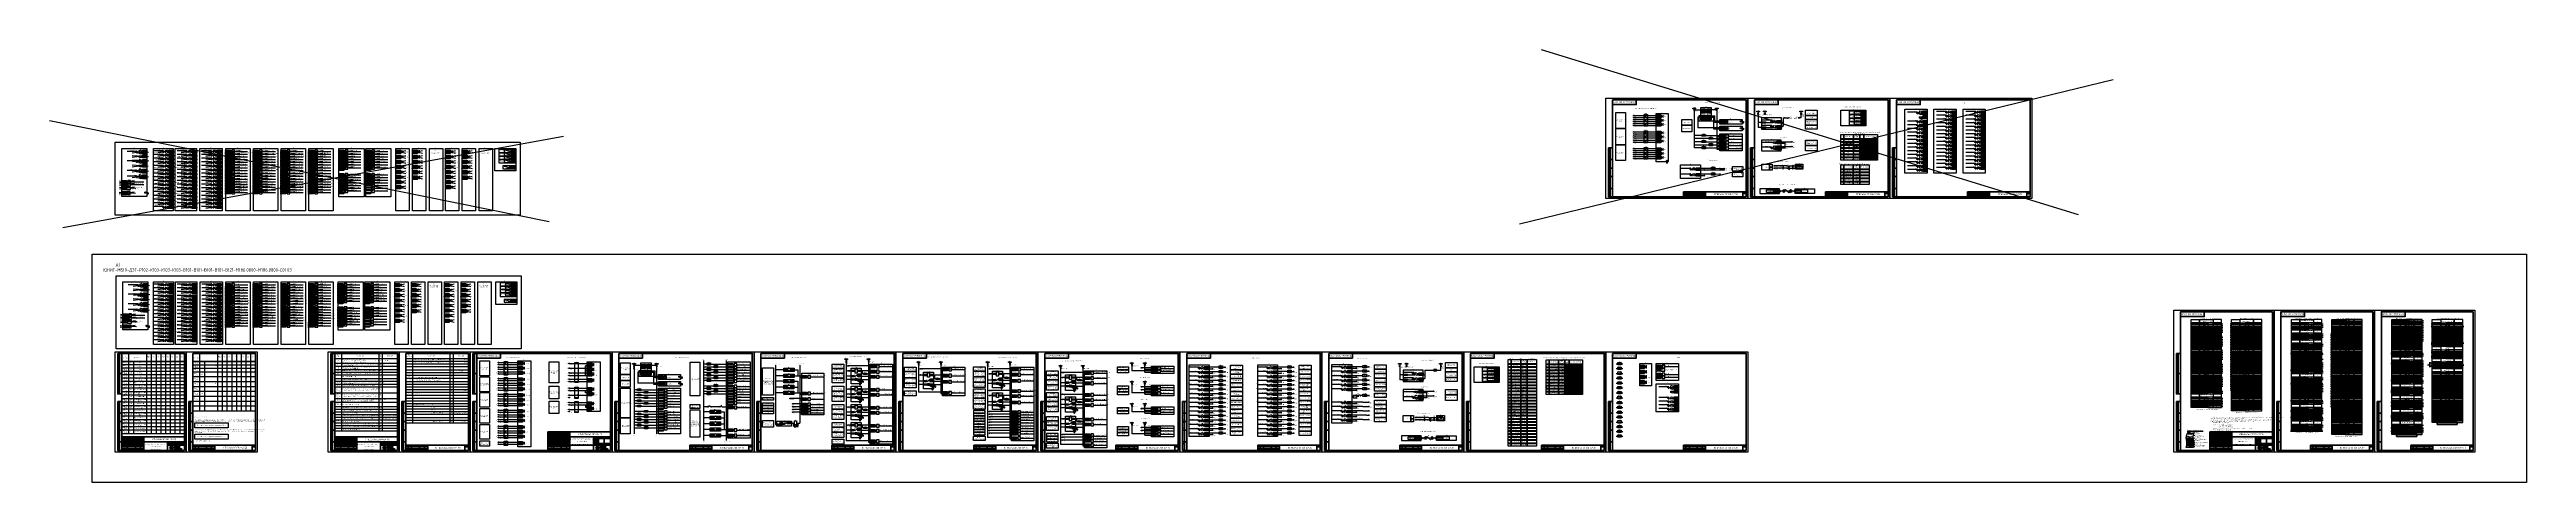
# Model space of a CAD drawing. Header units: millimetres. Extents: x -1244 to 6083, y -90 to 1191.
import ezdxf
from ezdxf.enums import TextEntityAlignment as Align

# ---------------------------------------------------------------- set-up
doc = ezdxf.new("R2010")
doc.units = ezdxf.units.MM
doc.linetypes.add('HIDDEN2', pattern=[4.7625, 3.175, -1.5875])
doc.styles.add('Gost type A_2.5', font='GOST_0.TTF', dxfattribs={"height": 2.5})
doc.styles.add('Gost_type_A', font='GOST_0.TTF')

# ---------------------------------------------------------------- blocks, each defined once
blk = doc.blocks.new('Штамп угловой верхний')
at = {"lineweight": 50}
blk.add_lwpolyline([(0, 0), (70, 0), (70, -14), (0, -14)], close=True, dxfattribs=at)
blk = doc.blocks.new('Формат_А3')
blk.add_lwpolyline([(-420, 297), (0, 297), (0, 0), (-420, 0)], close=True)
at = {"lineweight": 50}
blk.add_lwpolyline([(-400, 292), (-5, 292), (-5, 5), (-400, 5)], close=True, dxfattribs=at)
blk = doc.blocks.new('Штамп левый верхний')
at = {"lineweight": 50}
for points in [[(-12, 0), (-7, 0), (-7, -60), (-12, -60)], [(-7, 0), (0, 0), (0, -60), (-7, -60)], [(-12, -60), (-7, -60), (-7, -120), (-12, -120)], [(-7, -60), (0, -60), (0, -120), (-7, -120)]]:
    blk.add_lwpolyline(points, close=True, dxfattribs=at)
at = {"char_height": 2.5, "width": 60, "attachment_point": 5, "rotation": 90, "style": 'Gost_type_A'}
for s, insert in [('Перв. примен.', (-9.5, -30)), ('Справ. №', (-9.5, -90))]:
    blk.add_mtext(s, dxfattribs=dict(at, insert=insert))
blk = doc.blocks.new('Штамп левый нижний')
at = {"lineweight": 50}
for points in [[(-12, 145), (-7, 145), (-7, 110), (-12, 110)], [(-12, 110), (-7, 110), (-7, 85), (-12, 85)], [(-12, 85), (-7, 85), (-7, 60), (-12, 60)], [(-7, 145), (0, 145), (0, 110), (-7, 110)], [(-7, 110), (0, 110), (0, 85), (-7, 85)], [(-7, 85), (0, 85), (0, 60), (-7, 60)], [(-12, 60), (-7, 60), (-7, 25), (-12, 25)], [(-12, 25), (-7, 25), (-7, 0), (-12, 0)], [(-7, 60), (0, 60), (0, 25), (-7, 25)], [(-7, 25), (0, 25), (0, 0), (-7, 0)]]:
    blk.add_lwpolyline(points, close=True, dxfattribs=at)
at = {"char_height": 2.5, "attachment_point": 5, "rotation": 90, "style": 'Gost_type_A'}
for s, insert, width in [('Инв. № дубл.', (-9.5, 97.5), 25), ('Подп. и дата', (-9.5, 127.5), 35), ('Взам. инв. №', (-9.5, 72.5), 25), ('Подп. и дата', (-9.5, 42.5), 35), ('Инв. N подл.', (-9.5, 12.5), 25)]:
    blk.add_mtext(s, dxfattribs=dict(at, insert=insert, width=width))
blk = doc.blocks.new('*U19')
at = {"lineweight": 0, "true_color": 0x00cb62}
h = blk.add_hatch(color=112, dxfattribs=at)
h.dxf.hatch_style = 1
edge = h.paths.add_edge_path()
edge.add_spline(control_points=[(-12.5, 6.1), (-15.9, 6.1), (-18.6, 3.3), (-18.6, 0)], knot_values=[1, 1, 1, 1, 2, 2, 2, 2], degree=3, periodic=0)
edge.add_spline(control_points=[(-18.6, 0), (-18.6, -3.4), (-15.9, -6.2), (-12.5, -6.2)], knot_values=[0, 0, 0, 0, 1, 1, 1, 1], degree=3, periodic=0)
edge.add_spline(control_points=[(-12.5, -6.2), (-9.1, -6.2), (-6.3, -3.4), (-6.3, 0)], knot_values=[3, 3, 3, 3, 4, 4, 4, 4], degree=3, periodic=0)
edge.add_spline(control_points=[(-6.3, 0), (-6.3, 3.3), (-9.1, 6.1), (-12.5, 6.1)], knot_values=[2, 2, 2, 2, 3, 3, 3, 3], degree=3, periodic=0)
edge = h.paths.add_edge_path(flags=16)
edge.add_spline(control_points=[(-18.2, 0), (-18.2, 3.2), (-15.7, 6), (-12.5, 6)], knot_values=[0, 0, 0, 0, 1, 1, 1, 1], degree=3, periodic=0)
edge.add_spline(control_points=[(-12.5, 6), (-9.2, 6), (-6.7, 3.2), (-6.7, 0)], knot_values=[3, 3, 3, 3, 4, 4, 4, 4], degree=3, periodic=0)
edge.add_spline(control_points=[(-6.7, 0), (-6.7, -3.3), (-9.2, -5.8), (-12.5, -5.8)], knot_values=[2, 2, 2, 2, 3, 3, 3, 3], degree=3, periodic=0)
edge.add_spline(control_points=[(-12.5, -5.8), (-15.7, -5.8), (-18.2, -3.3), (-18.2, 0)], knot_values=[1, 1, 1, 1, 2, 2, 2, 2], degree=3, periodic=0)
h = blk.add_hatch(color=112, dxfattribs=at)
h.dxf.hatch_style = 1
edge = h.paths.add_edge_path()
edge.add_spline(control_points=[(-12.5, 5.5), (-15.7, 5.5), (-18.2, 3), (-18.2, 0)], knot_values=[1, 1, 1, 1, 2, 2, 2, 2], degree=3, periodic=0)
edge.add_spline(control_points=[(-18.2, 0), (-18.2, -3.1), (-15.7, -5.6), (-12.5, -5.6)], knot_values=[0, 0, 0, 0, 1, 1, 1, 1], degree=3, periodic=0)
edge.add_spline(control_points=[(-12.5, -5.6), (-9.3, -5.6), (-6.7, -3.1), (-6.7, 0)], knot_values=[3, 3, 3, 3, 4, 4, 4, 4], degree=3, periodic=0)
edge.add_spline(control_points=[(-6.7, 0), (-6.7, 3), (-9.3, 5.5), (-12.5, 5.5)], knot_values=[2, 2, 2, 2, 3, 3, 3, 3], degree=3, periodic=0)
edge = h.paths.add_edge_path(flags=16)
edge.add_spline(control_points=[(-17.9, 0), (-17.9, 2.9), (-15.5, 5.4), (-12.5, 5.4)], knot_values=[0, 0, 0, 0, 1, 1, 1, 1], degree=3, periodic=0)
edge.add_spline(control_points=[(-12.5, 5.4), (-9.4, 5.4), (-7.1, 2.9), (-7.1, 0)], knot_values=[3, 3, 3, 3, 4, 4, 4, 4], degree=3, periodic=0)
edge.add_spline(control_points=[(-7.1, 0), (-7.1, -3), (-9.4, -5.3), (-12.5, -5.3)], knot_values=[2, 2, 2, 2, 3, 3, 3, 3], degree=3, periodic=0)
edge.add_spline(control_points=[(-12.5, -5.3), (-15.5, -5.3), (-17.9, -3), (-17.9, 0)], knot_values=[1, 1, 1, 1, 2, 2, 2, 2], degree=3, periodic=0)
h = blk.add_hatch(color=112, dxfattribs=at)
h.dxf.hatch_style = 1
edge = h.paths.add_edge_path()
edge.add_spline(control_points=[(-17.9, 0), (-17.9, -2.8), (-15.5, -5), (-12.5, -5)], knot_values=[0, 0, 0, 0, 1, 1, 1, 1], degree=3, periodic=0)
edge.add_spline(control_points=[(-12.5, -5), (-9.5, -5), (-7.1, -2.8), (-7.1, 0)], knot_values=[3, 3, 3, 3, 4, 4, 4, 4], degree=3, periodic=0)
edge.add_spline(control_points=[(-7.1, 0), (-7.1, 2.7), (-9.5, 4.9), (-12.5, 4.9)], knot_values=[2, 2, 2, 2, 3, 3, 3, 3], degree=3, periodic=0)
edge.add_spline(control_points=[(-12.5, 4.9), (-15.5, 4.9), (-17.9, 2.7), (-17.9, 0)], knot_values=[1, 1, 1, 1, 2, 2, 2, 2], degree=3, periodic=0)
edge = h.paths.add_edge_path(flags=16)
edge.add_spline(control_points=[(-17.5, 0), (-17.5, 2.6), (-15.3, 4.8), (-12.5, 4.8)], knot_values=[0, 0, 0, 0, 1, 1, 1, 1], degree=3, periodic=0)
edge.add_spline(control_points=[(-12.5, 4.8), (-9.6, 4.8), (-7.4, 2.6), (-7.4, 0)], knot_values=[3, 3, 3, 3, 4, 4, 4, 4], degree=3, periodic=0)
edge.add_spline(control_points=[(-7.4, 0), (-7.4, -2.7), (-9.6, -4.7), (-12.5, -4.7)], knot_values=[2, 2, 2, 2, 3, 3, 3, 3], degree=3, periodic=0)
edge.add_spline(control_points=[(-12.5, -4.7), (-15.3, -4.7), (-17.5, -2.7), (-17.5, 0)], knot_values=[1, 1, 1, 1, 2, 2, 2, 2], degree=3, periodic=0)
h = blk.add_hatch(color=112, dxfattribs=at)
h.dxf.hatch_style = 1
edge = h.paths.add_edge_path()
edge.add_spline(control_points=[(-7.4, 0), (-7.4, 0.3), (-7.5, 0.6), (-7.5, 0.9)], knot_values=[3, 3, 3, 3, 3.12466, 3.12466, 3.12466, 3.12466], degree=3, periodic=0)
edge.add_spline(control_points=[(-7.5, 0.9), (-8, 2.9), (-10.1, 4.4), (-12.5, 4.4)], knot_values=[2, 2, 2, 2, 2.864772, 2.864772, 2.864772, 2.864772], degree=3, periodic=0)
edge.add_spline(control_points=[(-12.5, 4.4), (-14.9, 4.4), (-16.9, 2.9), (-17.4, 0.9)], knot_values=[1.135231, 1.135231, 1.135231, 1.135231, 2, 2, 2, 2], degree=3, periodic=0)
edge.add_spline(control_points=[(-17.4, 0.9), (-17.5, 0.6), (-17.5, 0.3), (-17.5, 0)], knot_values=[0.875337, 0.875337, 0.875337, 0.875337, 1, 1, 1, 1], degree=3, periodic=0)
edge.add_spline(control_points=[(-17.5, 0), (-17.5, -0.4), (-17.5, -0.7), (-17.4, -1.1)], knot_values=[1, 1, 1, 1, 1.132178, 1.132178, 1.132178, 1.132178], degree=3, periodic=0)
edge.add_spline(control_points=[(-17.4, -1.1), (-16.9, -3), (-14.9, -4.5), (-12.5, -4.5)], knot_values=[0, 0, 0, 0, 0.858028, 0.858028, 0.858028, 0.858028], degree=3, periodic=0)
edge.add_spline(control_points=[(-12.5, -4.5), (-10.1, -4.5), (-8.1, -3), (-7.6, -1.1)], knot_values=[3.141968, 3.141968, 3.141968, 3.141968, 4, 4, 4, 4], degree=3, periodic=0)
edge.add_spline(control_points=[(-7.6, -1.1), (-7.5, -0.7), (-7.4, -0.4), (-7.4, 0)], knot_values=[2.867825, 2.867825, 2.867825, 2.867825, 3, 3, 3, 3], degree=3, periodic=0)
edge = h.paths.add_edge_path(flags=16)
edge.add_spline(control_points=[(-17.2, 0), (-17.2, 0.2), (-17.1, 0.5), (-17.1, 0.8)], knot_values=[1, 1, 1, 1, 1.132889, 1.132889, 1.132889, 1.132889], degree=3, periodic=0)
edge.add_spline(control_points=[(-17.1, 0.8), (-16.6, 2.7), (-14.8, 4.2), (-12.5, 4.2)], knot_values=[0, 0, 0, 0, 0.878882, 0.878882, 0.878882, 0.878882], degree=3, periodic=0)
edge.add_spline(control_points=[(-12.5, 4.2), (-10.1, 4.2), (-8.3, 2.7), (-7.9, 0.8)], knot_values=[3.121118, 3.121118, 3.121118, 3.121118, 4, 4, 4, 4], degree=3, periodic=0)
edge.add_spline(control_points=[(-7.9, 0.8), (-7.8, 0.5), (-7.8, 0.2), (-7.8, 0)], knot_values=[2.867111, 2.867111, 2.867111, 2.867111, 3, 3, 3, 3], degree=3, periodic=0)
edge.add_spline(control_points=[(-7.8, 0), (-7.8, -0.3), (-7.8, -0.6), (-7.9, -0.9)], knot_values=[3, 3, 3, 3, 3.139265, 3.139265, 3.139265, 3.139265], degree=3, periodic=0)
edge.add_spline(control_points=[(-7.9, -0.9), (-8.3, -2.8), (-10.2, -4.1), (-12.5, -4.1), (-14.8, -4.1), (-16.6, -2.8), (-17, -0.9)], knot_values=[1.128324, 1.128324, 1.128324, 1.128324, 2, 2, 2, 2.871676, 2.871676, 2.871676, 2.871676], degree=3, periodic=0)
edge.add_spline(control_points=[(-17, -0.9), (-17.1, -0.6), (-17.2, -0.3), (-17.2, 0)], knot_values=[0.860735, 0.860735, 0.860735, 0.860735, 1, 1, 1, 1], degree=3, periodic=0)
edge = h.paths.add_edge_path(flags=0)
edge.add_spline(control_points=[(-16.8, 0), (-16.8, 0.2), (-16.8, 0.4), (-16.7, 0.6)], knot_values=[1, 1, 1, 1, 1.129952, 1.129952, 1.129952, 1.129952], degree=3, periodic=0)
edge.add_spline(control_points=[(-16.7, 0.6), (-16.3, 2.3), (-14.6, 3.7), (-12.5, 3.7)], knot_values=[0, 0, 0, 0, 0.883348, 0.883348, 0.883348, 0.883348], degree=3, periodic=0)
edge.add_spline(control_points=[(-12.5, 3.7), (-10.3, 3.7), (-8.6, 2.3), (-8.2, 0.6)], knot_values=[3.11667, 3.11667, 3.11667, 3.11667, 4, 4, 4, 4], degree=3, periodic=0)
edge.add_spline(control_points=[(-8.2, 0.6), (-8.2, 0.4), (-8.1, 0.2), (-8.1, 0)], knot_values=[2.870028, 2.870028, 2.870028, 2.870028, 3, 3, 3, 3], degree=3, periodic=0)
edge.add_spline(control_points=[(-8.1, 0), (-8.1, -0.3), (-8.2, -0.5), (-8.2, -0.8)], knot_values=[3, 3, 3, 3, 3.135947, 3.135947, 3.135947, 3.135947], degree=3, periodic=0)
edge.add_spline(control_points=[(-8.2, -0.8), (-8.6, -2.4), (-10.3, -3.5), (-12.5, -3.5)], knot_values=[2, 2, 2, 2, 2.876458, 2.876458, 2.876458, 2.876458], degree=3, periodic=0)
edge.add_spline(control_points=[(-12.5, -3.5), (-14.6, -3.5), (-16.3, -2.4), (-16.7, -0.8)], knot_values=[1.12352, 1.12352, 1.12352, 1.12352, 2, 2, 2, 2], degree=3, periodic=0)
edge.add_spline(control_points=[(-16.7, -0.8), (-16.8, -0.5), (-16.8, -0.3), (-16.8, 0)], knot_values=[0.864077, 0.864077, 0.864077, 0.864077, 1, 1, 1, 1], degree=3, periodic=0)
edge = h.paths.add_edge_path(flags=0)
edge.add_spline(control_points=[(-16.4, 0), (-16.4, 0.1), (-16.4, 0.3), (-16.4, 0.5)], knot_values=[1, 1, 1, 1, 1.126377, 1.126377, 1.126377, 1.126377], degree=3, periodic=0)
edge.add_spline(control_points=[(-16.4, 0.5), (-16, 1.9), (-14.5, 3.1), (-12.5, 3.1)], knot_values=[0, 0, 0, 0, 0.888928, 0.888928, 0.888928, 0.888928], degree=3, periodic=0)
edge.add_spline(control_points=[(-12.5, 3.1), (-10.5, 3.1), (-8.9, 1.9), (-8.6, 0.5)], knot_values=[3.111075, 3.111075, 3.111075, 3.111075, 4, 4, 4, 4], degree=3, periodic=0)
edge.add_spline(control_points=[(-8.6, 0.5), (-8.5, 0.3), (-8.5, 0.1), (-8.5, 0)], knot_values=[2.87362, 2.87362, 2.87362, 2.87362, 3, 3, 3, 3], degree=3, periodic=0)
edge.add_spline(control_points=[(-8.5, 0), (-8.5, -0.2), (-8.5, -0.4), (-8.6, -0.6)], knot_values=[3, 3, 3, 3, 3.131788, 3.131788, 3.131788, 3.131788], degree=3, periodic=0)
edge.add_spline(control_points=[(-8.6, -0.6), (-8.9, -2), (-10.5, -3), (-12.5, -3)], knot_values=[2, 2, 2, 2, 2.882553, 2.882553, 2.882553, 2.882553], degree=3, periodic=0)
edge.add_spline(control_points=[(-12.5, -3), (-14.5, -3), (-16, -2), (-16.3, -0.6)], knot_values=[1.117444, 1.117444, 1.117444, 1.117444, 2, 2, 2, 2], degree=3, periodic=0)
edge.add_spline(control_points=[(-16.3, -0.6), (-16.4, -0.4), (-16.4, -0.2), (-16.4, 0)], knot_values=[0.868215, 0.868215, 0.868215, 0.868215, 1, 1, 1, 1], degree=3, periodic=0)
edge = h.paths.add_edge_path(flags=0)
edge.add_spline(control_points=[(-16, -0.5), (-16, -0.3), (-16.1, -0.2), (-16.1, 0), (-16.1, 0.1), (-16, 0.2), (-16, 0.4)], knot_values=[0.873534, 0.873534, 0.873534, 0.873534, 1, 1, 1, 1.12176, 1.12176, 1.12176, 1.12176], degree=3, periodic=0)
edge.add_spline(control_points=[(-16, 0.4), (-15.7, 1.5), (-14.3, 2.5), (-12.5, 2.5), (-10.6, 2.5), (-9.2, 1.5), (-8.9, 0.4)], knot_values=[3.103684, 3.103684, 3.103684, 3.103684, 3.999991, 3.999991, 3.999991, 4.896306, 4.896306, 4.896306, 4.896306], degree=3, periodic=0)
edge.add_spline(control_points=[(-8.9, 0.4), (-8.9, 0.2), (-8.9, 0.1), (-8.9, 0), (-8.9, -0.2), (-8.9, -0.3), (-8.9, -0.5)], knot_values=[2.878251, 2.878251, 2.878251, 2.878251, 3, 3, 3, 3.126453, 3.126453, 3.126453, 3.126453], degree=3, periodic=0)
edge.add_spline(control_points=[(-8.9, -0.5), (-9.2, -1.6), (-10.6, -2.4), (-12.5, -2.4), (-14.3, -2.4), (-15.7, -1.6), (-16, -0.5)], knot_values=[1.109435, 1.109435, 1.109435, 1.109435, 2.000012, 2.000012, 2.000012, 2.890577, 2.890577, 2.890577, 2.890577], degree=3, periodic=0)
edge = h.paths.add_edge_path(flags=0)
edge.add_spline(control_points=[(-15.7, 0), (-15.7, 0.1), (-15.7, 0.2), (-15.6, 0.3)], knot_values=[1, 1, 1, 1, 1.121318, 1.121318, 1.121318, 1.121318], degree=3, periodic=0)
edge.add_spline(control_points=[(-15.6, 0.3), (-15.4, 1.2), (-14.1, 1.9), (-12.5, 1.9)], knot_values=[0, 0, 0, 0, 0.9007, 0.9007, 0.9007, 0.9007], degree=3, periodic=0)
edge.add_spline(control_points=[(-12.5, 1.9), (-10.8, 1.9), (-9.5, 1.2), (-9.3, 0.3)], knot_values=[3.099305, 3.099305, 3.099305, 3.099305, 4, 4, 4, 4], degree=3, periodic=0)
edge.add_spline(control_points=[(-9.3, 0.3), (-9.3, 0.2), (-9.2, 0.1), (-9.2, 0)], knot_values=[2.878676, 2.878676, 2.878676, 2.878676, 3, 3, 3, 3], degree=3, periodic=0)
edge.add_spline(control_points=[(-9.2, 0), (-9.2, -0.2), (-9.3, -0.3), (-9.3, -0.4)], knot_values=[3, 3, 3, 3, 3.126159, 3.126159, 3.126159, 3.126159], degree=3, periodic=0)
edge.add_spline(control_points=[(-9.3, -0.4), (-9.5, -1.2), (-10.8, -1.8), (-12.5, -1.8), (-14.1, -1.8), (-15.4, -1.2), (-15.6, -0.4)], knot_values=[1.105344, 1.105344, 1.105344, 1.105344, 1.999995, 1.999995, 1.999995, 2.89465, 2.89465, 2.89465, 2.89465], degree=3, periodic=0)
edge.add_spline(control_points=[(-15.6, -0.4), (-15.7, -0.3), (-15.7, -0.2), (-15.7, 0)], knot_values=[0.873848, 0.873848, 0.873848, 0.873848, 1, 1, 1, 1], degree=3, periodic=0)
edge = h.paths.add_edge_path(flags=0)
edge.add_spline(control_points=[(-15.3, 0), (-15.3, 0), (-15.3, 0.1), (-15.3, 0.2)], knot_values=[1, 1, 1, 1, 1.112633, 1.112633, 1.112633, 1.112633], degree=3, periodic=0)
edge.add_spline(control_points=[(-15.3, 0.2), (-15.1, 0.8), (-13.9, 1.4), (-12.5, 1.4)], knot_values=[0, 0, 0, 0, 0.904875, 0.904875, 0.904875, 0.904875], degree=3, periodic=0)
edge.add_spline(control_points=[(-12.5, 1.4), (-11, 1.4), (-9.9, 0.8), (-9.6, 0.2)], knot_values=[3.095133, 3.095133, 3.095133, 3.095133, 4, 4, 4, 4], degree=3, periodic=0)
edge.add_spline(control_points=[(-9.6, 0.2), (-9.6, 0.1), (-9.6, 0), (-9.6, 0)], knot_values=[2.887357, 2.887357, 2.887357, 2.887357, 3, 3, 3, 3], degree=3, periodic=0)
edge.add_spline(control_points=[(-9.6, 0), (-9.6, -0.1), (-9.6, -0.2), (-9.7, -0.3)], knot_values=[3, 3, 3, 3, 3.117814, 3.117814, 3.117814, 3.117814], degree=3, periodic=0)
edge.add_spline(control_points=[(-9.7, -0.3), (-9.9, -0.9), (-11, -1.2), (-12.5, -1.2)], knot_values=[2, 2, 2, 2, 2.897768, 2.897768, 2.897768, 2.897768], degree=3, periodic=0)
edge.add_spline(control_points=[(-12.5, -1.2), (-13.9, -1.2), (-15.1, -0.9), (-15.3, -0.3)], knot_values=[1.102221, 1.102221, 1.102221, 1.102221, 2, 2, 2, 2], degree=3, periodic=0)
edge.add_spline(control_points=[(-15.3, -0.3), (-15.3, -0.2), (-15.3, -0.1), (-15.3, 0)], knot_values=[0.882198, 0.882198, 0.882198, 0.882198, 1, 1, 1, 1], degree=3, periodic=0)
edge = h.paths.add_edge_path(flags=0)
edge.add_spline(control_points=[(-15, 0), (-15, 0), (-15, 0), (-14.9, 0)], knot_values=[0.901648, 0.901648, 0.901648, 0.901648, 1, 1, 1, 1], degree=3, periodic=0)
edge.add_spline(control_points=[(-14.9, 0), (-14.8, 0.4), (-13.9, 0.8), (-12.5, 0.8)], knot_values=[0, 0, 0, 0, 0.912829, 0.912829, 0.912829, 0.912829], degree=3, periodic=0)
edge.add_spline(control_points=[(-12.5, 0.8), (-11.1, 0.8), (-10.2, 0.4), (-10, 0)], knot_values=[3.087219, 3.087219, 3.087219, 3.087219, 4, 4, 4, 4], degree=3, periodic=0)
edge.add_spline(control_points=[(-10, 0), (-10, 0), (-10, 0), (-10, 0)], knot_values=[3, 3, 3, 3, 3.098413, 3.098413, 3.098413, 3.098413], degree=3, periodic=0)
edge.add_spline(control_points=[(-10, 0), (-10, -0.1), (-10, -0.1), (-10, -0.1)], knot_values=[2.896056, 2.896056, 2.896056, 2.896056, 3, 3, 3, 3], degree=3, periodic=0)
edge.add_spline(control_points=[(-10, -0.1), (-10.2, -0.4), (-11.1, -0.7), (-12.5, -0.7)], knot_values=[2, 2, 2, 2, 2.903474, 2.903474, 2.903474, 2.903474], degree=3, periodic=0)
edge.add_spline(control_points=[(-12.5, -0.7), (-13.8, -0.7), (-14.8, -0.4), (-14.9, -0.1)], knot_values=[1.096469, 1.096469, 1.096469, 1.096469, 2, 2, 2, 2], degree=3, periodic=0)
edge.add_spline(control_points=[(-14.9, -0.1), (-15, -0.1), (-15, -0.1), (-15, 0)], knot_values=[1, 1, 1, 1, 1.103878, 1.103878, 1.103878, 1.103878], degree=3, periodic=0)
edge = h.paths.add_edge_path(flags=0)
edge.add_spline(control_points=[(-14.6, 0), (-14.6, 0), (-13.3, 0.1), (-12.5, 0.1)], knot_values=[1, 1, 1, 1, 2, 2, 2, 2], degree=3, periodic=0)
edge.add_spline(control_points=[(-12.5, 0.1), (-11.7, 0.1), (-10.4, 0), (-10.4, 0)], knot_values=[2, 2, 2, 2, 3, 3, 3, 3], degree=3, periodic=0)
edge.add_spline(control_points=[(-10.4, 0), (-10.4, -0.1), (-11.7, -0.2), (-12.5, -0.2)], knot_values=[3, 3, 3, 3, 4, 4, 4, 4], degree=3, periodic=0)
edge.add_spline(control_points=[(-12.5, -0.2), (-13.3, -0.2), (-14.6, -0.1), (-14.6, 0)], knot_values=[0, 0, 0, 0, 1, 1, 1, 1], degree=3, periodic=0)
h = blk.add_hatch(color=112, dxfattribs=at)
h.dxf.hatch_style = 1
edge = h.paths.add_edge_path()
edge.add_spline(control_points=[(-16.7, 0.6), (-16.3, 2.3), (-14.6, 3.7), (-12.5, 3.7)], knot_values=[0, 0, 0, 0, 0.883348, 0.883348, 0.883348, 0.883348], degree=3, periodic=0)
edge.add_spline(control_points=[(-12.5, 3.7), (-10.3, 3.7), (-8.6, 2.3), (-8.2, 0.6)], knot_values=[3.11667, 3.11667, 3.11667, 3.11667, 4, 4, 4, 4], degree=3, periodic=0)
edge.add_spline(control_points=[(-8.2, 0.6), (-8.2, 0.4), (-8.1, 0.2), (-8.1, 0)], knot_values=[2.870028, 2.870028, 2.870028, 2.870028, 3, 3, 3, 3], degree=3, periodic=0)
edge.add_spline(control_points=[(-8.1, 0), (-8.1, -0.3), (-8.2, -0.5), (-8.2, -0.8)], knot_values=[3, 3, 3, 3, 3.135947, 3.135947, 3.135947, 3.135947], degree=3, periodic=0)
edge.add_spline(control_points=[(-8.2, -0.8), (-8.6, -2.4), (-10.3, -3.5), (-12.5, -3.5)], knot_values=[2, 2, 2, 2, 2.876458, 2.876458, 2.876458, 2.876458], degree=3, periodic=0)
edge.add_spline(control_points=[(-12.5, -3.5), (-13.9, -3.5), (-15.1, -3.1), (-15.8, -2.3)], knot_values=[1.431996, 1.431996, 1.431996, 1.431996, 2, 2, 2, 2], degree=3, periodic=0)
edge.add_line((-15.8, -2.3), (-16.1, -2.5))
edge.add_spline(control_points=[(-16.1, -2.5), (-15.3, -3.3), (-13.9, -3.9), (-12.5, -3.9)], knot_values=[0, 0, 0, 0, 0.570003, 0.570003, 0.570003, 0.570003], degree=3, periodic=0)
edge.add_spline(control_points=[(-12.5, -3.9), (-10.2, -3.9), (-8.4, -2.6), (-7.9, -0.9)], knot_values=[3.139265, 3.139265, 3.139265, 3.139265, 4, 4, 4, 4], degree=3, periodic=0)
edge.add_spline(control_points=[(-7.9, -0.9), (-7.8, -0.6), (-7.8, -0.3), (-7.8, 0), (-7.8, 0.2), (-7.8, 0.5), (-7.9, 0.8)], knot_values=[2.871676, 2.871676, 2.871676, 2.871676, 3, 3, 3, 3.121118, 3.121118, 3.121118, 3.121118], degree=3, periodic=0)
edge.add_spline(control_points=[(-7.9, 0.8), (-8.3, 2.5), (-10.2, 3.8), (-12.5, 3.8)], knot_values=[2, 2, 2, 2, 2.867111, 2.867111, 2.867111, 2.867111], degree=3, periodic=0)
edge.add_spline(control_points=[(-12.5, 3.8), (-14.7, 3.8), (-16.6, 2.5), (-17.1, 0.8)], knot_values=[1.132889, 1.132889, 1.132889, 1.132889, 2, 2, 2, 2], degree=3, periodic=0)
edge.add_spline(control_points=[(-17.1, 0.8), (-17.1, 0.5), (-17.1, 0.2), (-17.1, 0), (-17.1, -0.3), (-17.1, -0.6), (-17, -0.9)], knot_values=[0.878882, 0.878882, 0.878882, 0.878882, 1, 1, 1, 1.128324, 1.128324, 1.128324, 1.128324], degree=3, periodic=0)
edge.add_spline(control_points=[(-17, -0.9), (-16.9, -1.5), (-16.6, -2), (-16.1, -2.5)], knot_values=[0.570003, 0.570003, 0.570003, 0.570003, 0.860735, 0.860735, 0.860735, 0.860735], degree=3, periodic=0)
edge.add_line((-16.1, -2.5), (-15.8, -2.3))
edge.add_spline(control_points=[(-15.8, -2.3), (-16.3, -1.8), (-16.6, -1.3), (-16.7, -0.8)], knot_values=[1.12352, 1.12352, 1.12352, 1.12352, 1.431996, 1.431996, 1.431996, 1.431996], degree=3, periodic=0)
edge.add_spline(control_points=[(-16.7, -0.8), (-16.8, -0.5), (-16.8, -0.3), (-16.8, 0)], knot_values=[0.864077, 0.864077, 0.864077, 0.864077, 1, 1, 1, 1], degree=3, periodic=0)
edge.add_spline(control_points=[(-16.8, 0), (-16.8, 0.2), (-16.8, 0.4), (-16.7, 0.6)], knot_values=[1, 1, 1, 1, 1.129952, 1.129952, 1.129952, 1.129952], degree=3, periodic=0)
h = blk.add_hatch(color=112, dxfattribs=at)
h.dxf.hatch_style = 1
edge = h.paths.add_edge_path()
edge.add_spline(control_points=[(-16.8, 0), (-16.8, -0.3), (-16.7, -0.5), (-16.7, -0.8)], knot_values=[1, 1, 1, 1, 1.12352, 1.12352, 1.12352, 1.12352], degree=3, periodic=0)
edge.add_spline(control_points=[(-16.7, -0.8), (-16.3, -2.2), (-14.5, -3.3), (-12.5, -3.3)], knot_values=[0, 0, 0, 0, 0.864077, 0.864077, 0.864077, 0.864077], degree=3, periodic=0)
edge.add_spline(control_points=[(-12.5, -3.3), (-10.4, -3.3), (-8.7, -2.2), (-8.2, -0.8)], knot_values=[3.135947, 3.135947, 3.135947, 3.135947, 4, 4, 4, 4], degree=3, periodic=0)
edge.add_spline(control_points=[(-8.2, -0.8), (-8.2, -0.5), (-8.2, -0.3), (-8.2, 0)], knot_values=[2.876458, 2.876458, 2.876458, 2.876458, 3, 3, 3, 3], degree=3, periodic=0)
edge.add_spline(control_points=[(-8.2, 0), (-8.2, 0.2), (-8.2, 0.4), (-8.2, 0.6)], knot_values=[3, 3, 3, 3, 3.11667, 3.11667, 3.11667, 3.11667], degree=3, periodic=0)
edge.add_spline(control_points=[(-8.2, 0.6), (-8.7, 2.1), (-10.4, 3.2), (-12.5, 3.2)], knot_values=[2, 2, 2, 2, 2.870028, 2.870028, 2.870028, 2.870028], degree=3, periodic=0)
edge.add_spline(control_points=[(-12.5, 3.2), (-14.5, 3.2), (-16.3, 2.1), (-16.7, 0.6)], knot_values=[1.129952, 1.129952, 1.129952, 1.129952, 2, 2, 2, 2], degree=3, periodic=0)
edge.add_spline(control_points=[(-16.7, 0.6), (-16.8, 0.4), (-16.8, 0.2), (-16.8, 0)], knot_values=[0.883348, 0.883348, 0.883348, 0.883348, 1, 1, 1, 1], degree=3, periodic=0)
edge = h.paths.add_edge_path(flags=16)
edge.add_spline(control_points=[(-16.4, 0), (-16.4, 0.1), (-16.4, 0.3), (-16.4, 0.5)], knot_values=[1, 1, 1, 1, 1.126377, 1.126377, 1.126377, 1.126377], degree=3, periodic=0)
edge.add_spline(control_points=[(-16.4, 0.5), (-16, 1.9), (-14.5, 3.1), (-12.5, 3.1)], knot_values=[0, 0, 0, 0, 0.888928, 0.888928, 0.888928, 0.888928], degree=3, periodic=0)
edge.add_spline(control_points=[(-12.5, 3.1), (-10.5, 3.1), (-8.9, 1.9), (-8.6, 0.5)], knot_values=[3.111075, 3.111075, 3.111075, 3.111075, 4, 4, 4, 4], degree=3, periodic=0)
edge.add_spline(control_points=[(-8.6, 0.5), (-8.5, 0.3), (-8.5, 0.1), (-8.5, 0)], knot_values=[2.87362, 2.87362, 2.87362, 2.87362, 3, 3, 3, 3], degree=3, periodic=0)
edge.add_spline(control_points=[(-8.5, 0), (-8.5, -0.2), (-8.5, -0.4), (-8.6, -0.6)], knot_values=[3, 3, 3, 3, 3.131788, 3.131788, 3.131788, 3.131788], degree=3, periodic=0)
edge.add_spline(control_points=[(-8.6, -0.6), (-8.9, -2), (-10.5, -3), (-12.5, -3)], knot_values=[2, 2, 2, 2, 2.882553, 2.882553, 2.882553, 2.882553], degree=3, periodic=0)
edge.add_spline(control_points=[(-12.5, -3), (-14.5, -3), (-16, -2), (-16.3, -0.6)], knot_values=[1.117444, 1.117444, 1.117444, 1.117444, 2, 2, 2, 2], degree=3, periodic=0)
edge.add_spline(control_points=[(-16.3, -0.6), (-16.4, -0.4), (-16.4, -0.2), (-16.4, 0)], knot_values=[0.868215, 0.868215, 0.868215, 0.868215, 1, 1, 1, 1], degree=3, periodic=0)
edge = h.paths.add_edge_path(flags=0)
edge.add_spline(control_points=[(-16, -0.5), (-16, -0.3), (-16.1, -0.2), (-16.1, 0), (-16.1, 0.1), (-16, 0.2), (-16, 0.4)], knot_values=[0.873534, 0.873534, 0.873534, 0.873534, 1, 1, 1, 1.12176, 1.12176, 1.12176, 1.12176], degree=3, periodic=0)
edge.add_spline(control_points=[(-16, 0.4), (-15.7, 1.5), (-14.3, 2.5), (-12.5, 2.5), (-10.6, 2.5), (-9.2, 1.5), (-8.9, 0.4)], knot_values=[3.103684, 3.103684, 3.103684, 3.103684, 3.999991, 3.999991, 3.999991, 4.896306, 4.896306, 4.896306, 4.896306], degree=3, periodic=0)
edge.add_spline(control_points=[(-8.9, 0.4), (-8.9, 0.2), (-8.9, 0.1), (-8.9, 0), (-8.9, -0.2), (-8.9, -0.3), (-8.9, -0.5)], knot_values=[2.878251, 2.878251, 2.878251, 2.878251, 3, 3, 3, 3.126453, 3.126453, 3.126453, 3.126453], degree=3, periodic=0)
edge.add_spline(control_points=[(-8.9, -0.5), (-9.2, -1.6), (-10.6, -2.4), (-12.5, -2.4), (-14.3, -2.4), (-15.7, -1.6), (-16, -0.5)], knot_values=[1.109435, 1.109435, 1.109435, 1.109435, 2.000012, 2.000012, 2.000012, 2.890577, 2.890577, 2.890577, 2.890577], degree=3, periodic=0)
edge = h.paths.add_edge_path(flags=0)
edge.add_spline(control_points=[(-15.7, 0), (-15.7, 0.1), (-15.7, 0.2), (-15.6, 0.3)], knot_values=[1, 1, 1, 1, 1.121318, 1.121318, 1.121318, 1.121318], degree=3, periodic=0)
edge.add_spline(control_points=[(-15.6, 0.3), (-15.4, 1.2), (-14.1, 1.9), (-12.5, 1.9)], knot_values=[0, 0, 0, 0, 0.9007, 0.9007, 0.9007, 0.9007], degree=3, periodic=0)
edge.add_spline(control_points=[(-12.5, 1.9), (-10.8, 1.9), (-9.5, 1.2), (-9.3, 0.3)], knot_values=[3.099305, 3.099305, 3.099305, 3.099305, 4, 4, 4, 4], degree=3, periodic=0)
edge.add_spline(control_points=[(-9.3, 0.3), (-9.3, 0.2), (-9.2, 0.1), (-9.2, 0)], knot_values=[2.878676, 2.878676, 2.878676, 2.878676, 3, 3, 3, 3], degree=3, periodic=0)
edge.add_spline(control_points=[(-9.2, 0), (-9.2, -0.2), (-9.3, -0.3), (-9.3, -0.4)], knot_values=[3, 3, 3, 3, 3.126159, 3.126159, 3.126159, 3.126159], degree=3, periodic=0)
edge.add_spline(control_points=[(-9.3, -0.4), (-9.5, -1.2), (-10.8, -1.8), (-12.5, -1.8), (-14.1, -1.8), (-15.4, -1.2), (-15.6, -0.4)], knot_values=[1.105344, 1.105344, 1.105344, 1.105344, 1.999995, 1.999995, 1.999995, 2.89465, 2.89465, 2.89465, 2.89465], degree=3, periodic=0)
edge.add_spline(control_points=[(-15.6, -0.4), (-15.7, -0.3), (-15.7, -0.2), (-15.7, 0)], knot_values=[0.873848, 0.873848, 0.873848, 0.873848, 1, 1, 1, 1], degree=3, periodic=0)
edge = h.paths.add_edge_path(flags=0)
edge.add_spline(control_points=[(-15.3, 0.2), (-15.1, 0.8), (-13.9, 1.4), (-12.5, 1.4)], knot_values=[0, 0, 0, 0, 0.904875, 0.904875, 0.904875, 0.904875], degree=3, periodic=0)
edge.add_spline(control_points=[(-12.5, 1.4), (-11, 1.4), (-9.9, 0.8), (-9.6, 0.2)], knot_values=[3.095133, 3.095133, 3.095133, 3.095133, 4, 4, 4, 4], degree=3, periodic=0)
edge.add_spline(control_points=[(-9.6, 0.2), (-9.6, 0.1), (-9.6, 0), (-9.6, 0)], knot_values=[2.887357, 2.887357, 2.887357, 2.887357, 3, 3, 3, 3], degree=3, periodic=0)
edge.add_spline(control_points=[(-9.7, -0.3), (-9.6, -0.2), (-9.6, -0.1), (-9.6, 0)], knot_values=[3, 3, 3, 3, 3.117814, 3.117814, 3.117814, 3.117814], degree=3, periodic=0)
edge.add_spline(control_points=[(-9.7, -0.3), (-9.9, -0.9), (-11, -1.2), (-12.5, -1.2)], knot_values=[2, 2, 2, 2, 2.897768, 2.897768, 2.897768, 2.897768], degree=3, periodic=0)
edge.add_spline(control_points=[(-12.5, -1.2), (-13.9, -1.2), (-15.1, -0.9), (-15.3, -0.3)], knot_values=[1.102221, 1.102221, 1.102221, 1.102221, 2, 2, 2, 2], degree=3, periodic=0)
edge.add_spline(control_points=[(-15.3, 0), (-15.3, -0.1), (-15.3, -0.2), (-15.3, -0.3)], knot_values=[0.882198, 0.882198, 0.882198, 0.882198, 1, 1, 1, 1], degree=3, periodic=0)
edge.add_spline(control_points=[(-15.3, 0), (-15.3, 0), (-15.3, 0.1), (-15.3, 0.2)], knot_values=[1, 1, 1, 1, 1.112633, 1.112633, 1.112633, 1.112633], degree=3, periodic=0)
edge = h.paths.add_edge_path(flags=0)
edge.add_spline(control_points=[(-12.5, 0.4), (-13.3, 0.4), (-14.7, 0.3), (-14.9, 0)], knot_values=[0, 0, 0, 0, 0.901648, 0.901648, 0.901648, 0.901648], degree=3, periodic=0)
edge.add_spline(control_points=[(-14.9, 0), (-14.8, 0.4), (-13.9, 0.8), (-12.5, 0.8)], knot_values=[0, 0, 0, 0, 0.912829, 0.912829, 0.912829, 0.912829], degree=3, periodic=0)
edge.add_spline(control_points=[(-12.5, 0.8), (-11.1, 0.8), (-10.2, 0.4), (-10, 0)], knot_values=[3.087219, 3.087219, 3.087219, 3.087219, 4, 4, 4, 4], degree=3, periodic=0)
edge.add_spline(control_points=[(-10, 0), (-10, 0), (-10, 0), (-10, 0)], knot_values=[3, 3, 3, 3, 3.098413, 3.098413, 3.098413, 3.098413], degree=3, periodic=0)
edge.add_spline(control_points=[(-10, 0), (-10, -0.1), (-10, -0.1), (-10, -0.1)], knot_values=[2.896056, 2.896056, 2.896056, 2.896056, 3, 3, 3, 3], degree=3, periodic=0)
edge.add_spline(control_points=[(-12.5, -0.4), (-11.6, -0.4), (-10.3, -0.4), (-10, -0.1)], knot_values=[2, 2, 2, 2, 2.896056, 2.896056, 2.896056, 2.896056], degree=3, periodic=0)
edge.add_spline(control_points=[(-10, -0.1), (-10.2, -0.4), (-11.1, -0.7), (-12.5, -0.7)], knot_values=[2, 2, 2, 2, 2.903474, 2.903474, 2.903474, 2.903474], degree=3, periodic=0)
edge.add_spline(control_points=[(-12.5, -0.7), (-13.8, -0.7), (-14.8, -0.4), (-14.9, -0.1)], knot_values=[1.096469, 1.096469, 1.096469, 1.096469, 2, 2, 2, 2], degree=3, periodic=0)
edge.add_spline(control_points=[(-14.9, -0.1), (-15, -0.1), (-15, -0.1), (-15, 0)], knot_values=[1, 1, 1, 1, 1.103878, 1.103878, 1.103878, 1.103878], degree=3, periodic=0)
edge.add_spline(control_points=[(-15, 0), (-15, 0), (-15, 0), (-14.9, 0)], knot_values=[0.901648, 0.901648, 0.901648, 0.901648, 1, 1, 1, 1], degree=3, periodic=0)
edge = h.paths.add_edge_path(flags=0)
edge.add_spline(control_points=[(-14.6, 0), (-14.6, 0), (-13.3, 0.1), (-12.5, 0.1)], knot_values=[1, 1, 1, 1, 2, 2, 2, 2], degree=3, periodic=0)
edge.add_spline(control_points=[(-12.5, 0.1), (-11.7, 0.1), (-10.4, 0), (-10.4, 0)], knot_values=[2, 2, 2, 2, 3, 3, 3, 3], degree=3, periodic=0)
edge.add_spline(control_points=[(-10.4, 0), (-10.4, -0.1), (-11.7, -0.2), (-12.5, -0.2)], knot_values=[3, 3, 3, 3, 4, 4, 4, 4], degree=3, periodic=0)
edge.add_spline(control_points=[(-12.5, -0.2), (-13.3, -0.2), (-14.6, -0.1), (-14.6, 0)], knot_values=[0, 0, 0, 0, 1, 1, 1, 1], degree=3, periodic=0)
h = blk.add_hatch(color=112, dxfattribs=at)
h.dxf.hatch_style = 1
edge = h.paths.add_edge_path()
edge.add_spline(control_points=[(-16.4, 0.5), (-16.4, 0.3), (-16.4, 0.1), (-16.4, 0)], knot_values=[0.888928, 0.888928, 0.888928, 0.888928, 1, 1, 1, 1], degree=3, periodic=0)
edge.add_spline(control_points=[(-16.4, 0), (-16.4, -0.2), (-16.4, -0.4), (-16.3, -0.6)], knot_values=[1, 1, 1, 1, 1.117444, 1.117444, 1.117444, 1.117444], degree=3, periodic=0)
edge.add_spline(control_points=[(-16.3, -0.6), (-16, -1.8), (-14.4, -2.7), (-12.5, -2.7)], knot_values=[0, 0, 0, 0, 0.868215, 0.868215, 0.868215, 0.868215], degree=3, periodic=0)
edge.add_spline(control_points=[(-12.5, -2.7), (-10.6, -2.7), (-9, -1.8), (-8.6, -0.6)], knot_values=[3.131788, 3.131788, 3.131788, 3.131788, 4, 4, 4, 4], degree=3, periodic=0)
edge.add_spline(control_points=[(-8.6, -0.6), (-8.6, -0.4), (-8.5, -0.2), (-8.5, 0)], knot_values=[2.882553, 2.882553, 2.882553, 2.882553, 3, 3, 3, 3], degree=3, periodic=0)
edge.add_spline(control_points=[(-8.5, 0), (-8.5, 0.1), (-8.5, 0.3), (-8.6, 0.5)], knot_values=[3, 3, 3, 3, 3.111075, 3.111075, 3.111075, 3.111075], degree=3, periodic=0)
edge.add_spline(control_points=[(-8.6, 0.5), (-9, 1.7), (-10.6, 2.6), (-12.5, 2.6)], knot_values=[2, 2, 2, 2, 2.87362, 2.87362, 2.87362, 2.87362], degree=3, periodic=0)
edge.add_spline(control_points=[(-12.5, 2.6), (-14.4, 2.6), (-16, 1.7), (-16.4, 0.5)], knot_values=[1.126377, 1.126377, 1.126377, 1.126377, 2, 2, 2, 2], degree=3, periodic=0)
edge = h.paths.add_edge_path(flags=16)
edge.add_spline(control_points=[(-16, 0.4), (-15.7, 1.5), (-14.3, 2.5), (-12.5, 2.5), (-10.6, 2.5), (-9.2, 1.5), (-8.9, 0.4)], knot_values=[3.103684, 3.103684, 3.103684, 3.103684, 3.999991, 3.999991, 3.999991, 4.896306, 4.896306, 4.896306, 4.896306], degree=3, periodic=0)
edge.add_spline(control_points=[(-8.9, 0.4), (-8.9, 0.2), (-8.9, 0.1), (-8.9, 0), (-8.9, -0.2), (-8.9, -0.3), (-8.9, -0.5)], knot_values=[2.878251, 2.878251, 2.878251, 2.878251, 3, 3, 3, 3.126453, 3.126453, 3.126453, 3.126453], degree=3, periodic=0)
edge.add_spline(control_points=[(-8.9, -0.5), (-9.2, -1.6), (-10.6, -2.4), (-12.5, -2.4), (-14.3, -2.4), (-15.7, -1.6), (-16, -0.5)], knot_values=[1.109435, 1.109435, 1.109435, 1.109435, 2.000012, 2.000012, 2.000012, 2.890577, 2.890577, 2.890577, 2.890577], degree=3, periodic=0)
edge.add_spline(control_points=[(-16, -0.5), (-16, -0.3), (-16.1, -0.2), (-16.1, 0), (-16.1, 0.1), (-16, 0.2), (-16, 0.4)], knot_values=[0.873534, 0.873534, 0.873534, 0.873534, 1, 1, 1, 1.12176, 1.12176, 1.12176, 1.12176], degree=3, periodic=0)
edge = h.paths.add_edge_path(flags=0)
edge.add_spline(control_points=[(-15.6, 0.3), (-15.4, 1.2), (-14.1, 1.9), (-12.5, 1.9)], knot_values=[0, 0, 0, 0, 0.9007, 0.9007, 0.9007, 0.9007], degree=3, periodic=0)
edge.add_spline(control_points=[(-12.5, 1.9), (-10.8, 1.9), (-9.5, 1.2), (-9.3, 0.3)], knot_values=[3.099305, 3.099305, 3.099305, 3.099305, 4, 4, 4, 4], degree=3, periodic=0)
edge.add_spline(control_points=[(-9.3, 0.3), (-9.3, 0.2), (-9.2, 0.1), (-9.2, 0)], knot_values=[2.878676, 2.878676, 2.878676, 2.878676, 3, 3, 3, 3], degree=3, periodic=0)
edge.add_spline(control_points=[(-9.2, 0), (-9.2, -0.2), (-9.3, -0.3), (-9.3, -0.4)], knot_values=[3, 3, 3, 3, 3.126159, 3.126159, 3.126159, 3.126159], degree=3, periodic=0)
edge.add_spline(control_points=[(-9.3, -0.4), (-9.5, -1.2), (-10.8, -1.8), (-12.5, -1.8), (-14.1, -1.8), (-15.4, -1.2), (-15.6, -0.4)], knot_values=[1.105344, 1.105344, 1.105344, 1.105344, 1.999995, 1.999995, 1.999995, 2.89465, 2.89465, 2.89465, 2.89465], degree=3, periodic=0)
edge.add_spline(control_points=[(-15.6, -0.4), (-15.7, -0.3), (-15.7, -0.2), (-15.7, 0)], knot_values=[0.873848, 0.873848, 0.873848, 0.873848, 1, 1, 1, 1], degree=3, periodic=0)
edge.add_spline(control_points=[(-15.7, 0), (-15.7, 0.1), (-15.7, 0.2), (-15.6, 0.3)], knot_values=[1, 1, 1, 1, 1.121318, 1.121318, 1.121318, 1.121318], degree=3, periodic=0)
edge = h.paths.add_edge_path(flags=0)
edge.add_spline(control_points=[(-15.3, 0.2), (-15.1, 0.8), (-13.9, 1.4), (-12.5, 1.4)], knot_values=[0, 0, 0, 0, 0.904875, 0.904875, 0.904875, 0.904875], degree=3, periodic=0)
edge.add_spline(control_points=[(-12.5, 1.4), (-11, 1.4), (-9.9, 0.8), (-9.6, 0.2)], knot_values=[3.095133, 3.095133, 3.095133, 3.095133, 4, 4, 4, 4], degree=3, periodic=0)
edge.add_spline(control_points=[(-9.6, 0.2), (-9.6, 0.1), (-9.6, 0), (-9.6, 0)], knot_values=[2.887357, 2.887357, 2.887357, 2.887357, 3, 3, 3, 3], degree=3, periodic=0)
edge.add_spline(control_points=[(-9.7, -0.3), (-9.6, -0.2), (-9.6, -0.1), (-9.6, 0)], knot_values=[3, 3, 3, 3, 3.117814, 3.117814, 3.117814, 3.117814], degree=3, periodic=0)
edge.add_spline(control_points=[(-9.7, -0.3), (-9.9, -0.9), (-11, -1.2), (-12.5, -1.2)], knot_values=[2, 2, 2, 2, 2.897768, 2.897768, 2.897768, 2.897768], degree=3, periodic=0)
edge.add_spline(control_points=[(-12.5, -1.2), (-13.9, -1.2), (-15.1, -0.9), (-15.3, -0.3)], knot_values=[1.102221, 1.102221, 1.102221, 1.102221, 2, 2, 2, 2], degree=3, periodic=0)
edge.add_spline(control_points=[(-15.3, 0), (-15.3, -0.1), (-15.3, -0.2), (-15.3, -0.3)], knot_values=[0.882198, 0.882198, 0.882198, 0.882198, 1, 1, 1, 1], degree=3, periodic=0)
edge.add_spline(control_points=[(-15.3, 0), (-15.3, 0), (-15.3, 0.1), (-15.3, 0.2)], knot_values=[1, 1, 1, 1, 1.112633, 1.112633, 1.112633, 1.112633], degree=3, periodic=0)
edge = h.paths.add_edge_path(flags=0)
edge.add_spline(control_points=[(-14.9, 0), (-14.8, 0.4), (-13.9, 0.8), (-12.5, 0.8)], knot_values=[0, 0, 0, 0, 0.912829, 0.912829, 0.912829, 0.912829], degree=3, periodic=0)
edge.add_spline(control_points=[(-12.5, 0.8), (-11.1, 0.8), (-10.2, 0.4), (-10, 0)], knot_values=[3.087219, 3.087219, 3.087219, 3.087219, 4, 4, 4, 4], degree=3, periodic=0)
edge.add_spline(control_points=[(-10, 0), (-10, 0), (-10, 0), (-10, 0)], knot_values=[3, 3, 3, 3, 3.098413, 3.098413, 3.098413, 3.098413], degree=3, periodic=0)
edge.add_spline(control_points=[(-10, 0), (-10, -0.1), (-10, -0.1), (-10, -0.1)], knot_values=[2.896056, 2.896056, 2.896056, 2.896056, 3, 3, 3, 3], degree=3, periodic=0)
edge.add_spline(control_points=[(-12.5, -0.4), (-11.6, -0.4), (-10.3, -0.4), (-10, -0.1)], knot_values=[2, 2, 2, 2, 2.896056, 2.896056, 2.896056, 2.896056], degree=3, periodic=0)
edge.add_spline(control_points=[(-10, -0.1), (-10.2, -0.4), (-11.1, -0.7), (-12.5, -0.7)], knot_values=[2, 2, 2, 2, 2.903474, 2.903474, 2.903474, 2.903474], degree=3, periodic=0)
edge.add_spline(control_points=[(-12.5, -0.7), (-13.8, -0.7), (-14.8, -0.4), (-14.9, -0.1)], knot_values=[1.096469, 1.096469, 1.096469, 1.096469, 2, 2, 2, 2], degree=3, periodic=0)
edge.add_spline(control_points=[(-14.9, -0.1), (-15, -0.1), (-15, -0.1), (-15, 0)], knot_values=[1, 1, 1, 1, 1.103878, 1.103878, 1.103878, 1.103878], degree=3, periodic=0)
edge.add_spline(control_points=[(-15, 0), (-15, 0), (-15, 0), (-14.9, 0)], knot_values=[0.901648, 0.901648, 0.901648, 0.901648, 1, 1, 1, 1], degree=3, periodic=0)
edge.add_spline(control_points=[(-12.5, 0.4), (-13.3, 0.4), (-14.7, 0.3), (-14.9, 0)], knot_values=[0, 0, 0, 0, 0.901648, 0.901648, 0.901648, 0.901648], degree=3, periodic=0)
edge = h.paths.add_edge_path(flags=0)
edge.add_spline(control_points=[(-14.6, 0), (-14.6, 0), (-13.3, 0.1), (-12.5, 0.1)], knot_values=[1, 1, 1, 1, 2, 2, 2, 2], degree=3, periodic=0)
edge.add_spline(control_points=[(-12.5, 0.1), (-11.7, 0.1), (-10.4, 0), (-10.4, 0)], knot_values=[2, 2, 2, 2, 3, 3, 3, 3], degree=3, periodic=0)
edge.add_spline(control_points=[(-10.4, 0), (-10.4, -0.1), (-11.7, -0.2), (-12.5, -0.2)], knot_values=[3, 3, 3, 3, 4, 4, 4, 4], degree=3, periodic=0)
edge.add_spline(control_points=[(-12.5, -0.2), (-13.3, -0.2), (-14.6, -0.1), (-14.6, 0)], knot_values=[0, 0, 0, 0, 1, 1, 1, 1], degree=3, periodic=0)
h = blk.add_hatch(color=112, dxfattribs=at)
h.dxf.hatch_style = 1
edge = h.paths.add_edge_path()
edge.add_spline(control_points=[(-16, 0.4), (-16, 0.2), (-16, 0.1), (-16, 0), (-16, -0.2), (-16, -0.3), (-16, -0.5)], knot_values=[0.896306, 0.896306, 0.896306, 0.896306, 1, 1, 1, 1.109435, 1.109435, 1.109435, 1.109435], degree=3, periodic=0)
edge.add_spline(control_points=[(-16, -0.5), (-15.7, -1.4), (-14.2, -2.2), (-12.5, -2.2)], knot_values=[0, 0, 0, 0, 0.873534, 0.873534, 0.873534, 0.873534], degree=3, periodic=0)
edge.add_spline(control_points=[(-12.5, -2.2), (-10.7, -2.2), (-9.3, -1.4), (-8.9, -0.5)], knot_values=[3.126453, 3.126453, 3.126453, 3.126453, 4, 4, 4, 4], degree=3, periodic=0)
edge.add_spline(control_points=[(-8.9, -0.5), (-8.9, -0.3), (-8.9, -0.2), (-8.9, 0), (-8.9, 0.1), (-8.9, 0.2), (-8.9, 0.4)], knot_values=[2.890577, 2.890577, 2.890577, 2.890577, 3, 3, 3, 3.103684, 3.103684, 3.103684, 3.103684], degree=3, periodic=0)
edge.add_spline(control_points=[(-8.9, 0.4), (-9.3, 1.3), (-10.7, 2.1), (-12.5, 2.1), (-14.2, 2.1), (-15.7, 1.3), (-16, 0.4)], knot_values=[1.12176, 1.12176, 1.12176, 1.12176, 2.000011, 2.000011, 2.000011, 2.878251, 2.878251, 2.878251, 2.878251], degree=3, periodic=0)
edge = h.paths.add_edge_path(flags=16)
edge.add_spline(control_points=[(-15.7, 0), (-15.7, 0.1), (-15.7, 0.2), (-15.6, 0.3)], knot_values=[1, 1, 1, 1, 1.121318, 1.121318, 1.121318, 1.121318], degree=3, periodic=0)
edge.add_spline(control_points=[(-15.6, 0.3), (-15.4, 1.2), (-14.1, 1.9), (-12.5, 1.9)], knot_values=[0, 0, 0, 0, 0.9007, 0.9007, 0.9007, 0.9007], degree=3, periodic=0)
edge.add_spline(control_points=[(-12.5, 1.9), (-10.8, 1.9), (-9.5, 1.2), (-9.3, 0.3)], knot_values=[3.099305, 3.099305, 3.099305, 3.099305, 4, 4, 4, 4], degree=3, periodic=0)
edge.add_spline(control_points=[(-9.3, 0.3), (-9.3, 0.2), (-9.2, 0.1), (-9.2, 0)], knot_values=[2.878676, 2.878676, 2.878676, 2.878676, 3, 3, 3, 3], degree=3, periodic=0)
edge.add_spline(control_points=[(-9.2, 0), (-9.2, -0.2), (-9.3, -0.3), (-9.3, -0.4)], knot_values=[3, 3, 3, 3, 3.126159, 3.126159, 3.126159, 3.126159], degree=3, periodic=0)
edge.add_spline(control_points=[(-9.3, -0.4), (-9.5, -1.2), (-10.8, -1.8), (-12.5, -1.8), (-14.1, -1.8), (-15.4, -1.2), (-15.6, -0.4)], knot_values=[1.105344, 1.105344, 1.105344, 1.105344, 1.999995, 1.999995, 1.999995, 2.89465, 2.89465, 2.89465, 2.89465], degree=3, periodic=0)
edge.add_spline(control_points=[(-15.6, -0.4), (-15.7, -0.3), (-15.7, -0.2), (-15.7, 0)], knot_values=[0.873848, 0.873848, 0.873848, 0.873848, 1, 1, 1, 1], degree=3, periodic=0)
edge = h.paths.add_edge_path(flags=0)
edge.add_spline(control_points=[(-15.3, 0.2), (-15.1, 0.8), (-13.9, 1.4), (-12.5, 1.4)], knot_values=[0, 0, 0, 0, 0.904875, 0.904875, 0.904875, 0.904875], degree=3, periodic=0)
edge.add_spline(control_points=[(-12.5, 1.4), (-11, 1.4), (-9.9, 0.8), (-9.6, 0.2)], knot_values=[3.095133, 3.095133, 3.095133, 3.095133, 4, 4, 4, 4], degree=3, periodic=0)
edge.add_spline(control_points=[(-9.6, 0.2), (-9.6, 0.1), (-9.6, 0), (-9.6, 0)], knot_values=[2.887357, 2.887357, 2.887357, 2.887357, 3, 3, 3, 3], degree=3, periodic=0)
edge.add_spline(control_points=[(-9.7, -0.3), (-9.6, -0.2), (-9.6, -0.1), (-9.6, 0)], knot_values=[3, 3, 3, 3, 3.117814, 3.117814, 3.117814, 3.117814], degree=3, periodic=0)
edge.add_spline(control_points=[(-9.7, -0.3), (-9.9, -0.9), (-11, -1.2), (-12.5, -1.2)], knot_values=[2, 2, 2, 2, 2.897768, 2.897768, 2.897768, 2.897768], degree=3, periodic=0)
edge.add_spline(control_points=[(-12.5, -1.2), (-13.9, -1.2), (-15.1, -0.9), (-15.3, -0.3)], knot_values=[1.102221, 1.102221, 1.102221, 1.102221, 2, 2, 2, 2], degree=3, periodic=0)
edge.add_spline(control_points=[(-15.3, 0), (-15.3, -0.1), (-15.3, -0.2), (-15.3, -0.3)], knot_values=[0.882198, 0.882198, 0.882198, 0.882198, 1, 1, 1, 1], degree=3, periodic=0)
edge.add_spline(control_points=[(-15.3, 0), (-15.3, 0), (-15.3, 0.1), (-15.3, 0.2)], knot_values=[1, 1, 1, 1, 1.112633, 1.112633, 1.112633, 1.112633], degree=3, periodic=0)
edge = h.paths.add_edge_path(flags=0)
edge.add_spline(control_points=[(-14.9, 0), (-14.8, 0.4), (-13.9, 0.8), (-12.5, 0.8)], knot_values=[0, 0, 0, 0, 0.912829, 0.912829, 0.912829, 0.912829], degree=3, periodic=0)
edge.add_spline(control_points=[(-12.5, 0.8), (-11.1, 0.8), (-10.2, 0.4), (-10, 0)], knot_values=[3.087219, 3.087219, 3.087219, 3.087219, 4, 4, 4, 4], degree=3, periodic=0)
edge.add_spline(control_points=[(-10, 0), (-10, 0), (-10, 0), (-10, 0)], knot_values=[3, 3, 3, 3, 3.098413, 3.098413, 3.098413, 3.098413], degree=3, periodic=0)
edge.add_spline(control_points=[(-10, 0), (-10, -0.1), (-10, -0.1), (-10, -0.1)], knot_values=[2.896056, 2.896056, 2.896056, 2.896056, 3, 3, 3, 3], degree=3, periodic=0)
edge.add_spline(control_points=[(-12.5, -0.4), (-11.6, -0.4), (-10.3, -0.4), (-10, -0.1)], knot_values=[2, 2, 2, 2, 2.896056, 2.896056, 2.896056, 2.896056], degree=3, periodic=0)
edge.add_spline(control_points=[(-10, -0.1), (-10.2, -0.4), (-11.1, -0.7), (-12.5, -0.7)], knot_values=[2, 2, 2, 2, 2.903474, 2.903474, 2.903474, 2.903474], degree=3, periodic=0)
edge.add_spline(control_points=[(-12.5, -0.7), (-13.8, -0.7), (-14.8, -0.4), (-14.9, -0.1)], knot_values=[1.096469, 1.096469, 1.096469, 1.096469, 2, 2, 2, 2], degree=3, periodic=0)
edge.add_spline(control_points=[(-14.9, -0.1), (-15, -0.1), (-15, -0.1), (-15, 0)], knot_values=[1, 1, 1, 1, 1.103878, 1.103878, 1.103878, 1.103878], degree=3, periodic=0)
edge.add_spline(control_points=[(-15, 0), (-15, 0), (-15, 0), (-14.9, 0)], knot_values=[0.901648, 0.901648, 0.901648, 0.901648, 1, 1, 1, 1], degree=3, periodic=0)
edge.add_spline(control_points=[(-12.5, 0.4), (-13.3, 0.4), (-14.7, 0.3), (-14.9, 0)], knot_values=[0, 0, 0, 0, 0.901648, 0.901648, 0.901648, 0.901648], degree=3, periodic=0)
edge = h.paths.add_edge_path(flags=0)
edge.add_spline(control_points=[(-14.6, 0), (-14.6, 0), (-13.3, 0.1), (-12.5, 0.1)], knot_values=[1, 1, 1, 1, 2, 2, 2, 2], degree=3, periodic=0)
edge.add_spline(control_points=[(-12.5, 0.1), (-11.7, 0.1), (-10.4, 0), (-10.4, 0)], knot_values=[2, 2, 2, 2, 3, 3, 3, 3], degree=3, periodic=0)
edge.add_spline(control_points=[(-10.4, 0), (-10.4, -0.1), (-11.7, -0.2), (-12.5, -0.2)], knot_values=[3, 3, 3, 3, 4, 4, 4, 4], degree=3, periodic=0)
edge.add_spline(control_points=[(-12.5, -0.2), (-13.3, -0.2), (-14.6, -0.1), (-14.6, 0)], knot_values=[0, 0, 0, 0, 1, 1, 1, 1], degree=3, periodic=0)
h = blk.add_hatch(color=112, dxfattribs=at)
h.dxf.hatch_style = 1
edge = h.paths.add_edge_path()
edge.add_spline(control_points=[(-15.6, 0.3), (-15.7, 0.2), (-15.7, 0.1), (-15.7, 0), (-15.7, -0.2), (-15.7, -0.3), (-15.6, -0.4)], knot_values=[0.9007, 0.9007, 0.9007, 0.9007, 1, 1, 1, 1.105344, 1.105344, 1.105344, 1.105344], degree=3, periodic=0)
edge.add_spline(control_points=[(-15.6, -0.4), (-15.3, -1.1), (-14.1, -1.6), (-12.5, -1.6)], knot_values=[0, 0, 0, 0, 0.873848, 0.873848, 0.873848, 0.873848], degree=3, periodic=0)
edge.add_spline(control_points=[(-12.5, -1.6), (-10.9, -1.6), (-9.6, -1.1), (-9.3, -0.4)], knot_values=[3.126159, 3.126159, 3.126159, 3.126159, 4, 4, 4, 4], degree=3, periodic=0)
edge.add_spline(control_points=[(-9.3, -0.4), (-9.3, -0.3), (-9.3, -0.2), (-9.3, 0), (-9.3, 0.1), (-9.3, 0.2), (-9.3, 0.3)], knot_values=[2.89465, 2.89465, 2.89465, 2.89465, 3, 3, 3, 3.099305, 3.099305, 3.099305, 3.099305], degree=3, periodic=0)
edge.add_spline(control_points=[(-9.3, 0.3), (-9.6, 1), (-10.9, 1.5), (-12.5, 1.5)], knot_values=[2, 2, 2, 2, 2.878676, 2.878676, 2.878676, 2.878676], degree=3, periodic=0)
edge.add_spline(control_points=[(-12.5, 1.5), (-14.1, 1.5), (-15.4, 1), (-15.6, 0.3)], knot_values=[1.121318, 1.121318, 1.121318, 1.121318, 2, 2, 2, 2], degree=3, periodic=0)
edge = h.paths.add_edge_path(flags=16)
edge.add_spline(control_points=[(-15.3, 0.2), (-15.1, 0.8), (-13.9, 1.4), (-12.5, 1.4)], knot_values=[0, 0, 0, 0, 0.904875, 0.904875, 0.904875, 0.904875], degree=3, periodic=0)
edge.add_spline(control_points=[(-12.5, 1.4), (-11, 1.4), (-9.9, 0.8), (-9.6, 0.2)], knot_values=[3.095133, 3.095133, 3.095133, 3.095133, 4, 4, 4, 4], degree=3, periodic=0)
edge.add_spline(control_points=[(-9.6, 0.2), (-9.6, 0.1), (-9.6, 0), (-9.6, 0)], knot_values=[2.887357, 2.887357, 2.887357, 2.887357, 3, 3, 3, 3], degree=3, periodic=0)
edge.add_spline(control_points=[(-9.7, -0.3), (-9.6, -0.2), (-9.6, -0.1), (-9.6, 0)], knot_values=[3, 3, 3, 3, 3.117814, 3.117814, 3.117814, 3.117814], degree=3, periodic=0)
edge.add_spline(control_points=[(-9.7, -0.3), (-9.9, -0.9), (-11, -1.2), (-12.5, -1.2)], knot_values=[2, 2, 2, 2, 2.897768, 2.897768, 2.897768, 2.897768], degree=3, periodic=0)
edge.add_spline(control_points=[(-12.5, -1.2), (-13.9, -1.2), (-15.1, -0.9), (-15.3, -0.3)], knot_values=[1.102221, 1.102221, 1.102221, 1.102221, 2, 2, 2, 2], degree=3, periodic=0)
edge.add_spline(control_points=[(-15.3, 0), (-15.3, -0.1), (-15.3, -0.2), (-15.3, -0.3)], knot_values=[0.882198, 0.882198, 0.882198, 0.882198, 1, 1, 1, 1], degree=3, periodic=0)
edge.add_spline(control_points=[(-15.3, 0), (-15.3, 0), (-15.3, 0.1), (-15.3, 0.2)], knot_values=[1, 1, 1, 1, 1.112633, 1.112633, 1.112633, 1.112633], degree=3, periodic=0)
edge = h.paths.add_edge_path(flags=0)
edge.add_spline(control_points=[(-14.9, 0), (-14.8, 0.4), (-13.9, 0.8), (-12.5, 0.8)], knot_values=[0, 0, 0, 0, 0.912829, 0.912829, 0.912829, 0.912829], degree=3, periodic=0)
edge.add_spline(control_points=[(-12.5, 0.8), (-11.1, 0.8), (-10.2, 0.4), (-10, 0)], knot_values=[3.087219, 3.087219, 3.087219, 3.087219, 4, 4, 4, 4], degree=3, periodic=0)
edge.add_spline(control_points=[(-10, 0), (-10, 0), (-10, 0), (-10, 0)], knot_values=[3, 3, 3, 3, 3.098413, 3.098413, 3.098413, 3.098413], degree=3, periodic=0)
edge.add_spline(control_points=[(-10, 0), (-10, -0.1), (-10, -0.1), (-10, -0.1)], knot_values=[2.896056, 2.896056, 2.896056, 2.896056, 3, 3, 3, 3], degree=3, periodic=0)
edge.add_spline(control_points=[(-12.5, -0.4), (-11.6, -0.4), (-10.3, -0.4), (-10, -0.1)], knot_values=[2, 2, 2, 2, 2.896056, 2.896056, 2.896056, 2.896056], degree=3, periodic=0)
edge.add_spline(control_points=[(-10, -0.1), (-10.2, -0.4), (-11.1, -0.7), (-12.5, -0.7)], knot_values=[2, 2, 2, 2, 2.903474, 2.903474, 2.903474, 2.903474], degree=3, periodic=0)
edge.add_spline(control_points=[(-12.5, -0.7), (-13.8, -0.7), (-14.8, -0.4), (-14.9, -0.1)], knot_values=[1.096469, 1.096469, 1.096469, 1.096469, 2, 2, 2, 2], degree=3, periodic=0)
edge.add_spline(control_points=[(-14.9, -0.1), (-15, -0.1), (-15, -0.1), (-15, 0)], knot_values=[1, 1, 1, 1, 1.103878, 1.103878, 1.103878, 1.103878], degree=3, periodic=0)
edge.add_spline(control_points=[(-15, 0), (-15, 0), (-15, 0), (-14.9, 0)], knot_values=[0.901648, 0.901648, 0.901648, 0.901648, 1, 1, 1, 1], degree=3, periodic=0)
edge.add_spline(control_points=[(-12.5, 0.4), (-13.3, 0.4), (-14.7, 0.3), (-14.9, 0)], knot_values=[0, 0, 0, 0, 0.901648, 0.901648, 0.901648, 0.901648], degree=3, periodic=0)
edge = h.paths.add_edge_path(flags=0)
edge.add_spline(control_points=[(-14.6, 0), (-14.6, 0), (-13.3, 0.1), (-12.5, 0.1)], knot_values=[1, 1, 1, 1, 2, 2, 2, 2], degree=3, periodic=0)
edge.add_spline(control_points=[(-12.5, 0.1), (-11.7, 0.1), (-10.4, 0), (-10.4, 0)], knot_values=[2, 2, 2, 2, 3, 3, 3, 3], degree=3, periodic=0)
edge.add_spline(control_points=[(-10.4, 0), (-10.4, -0.1), (-11.7, -0.2), (-12.5, -0.2)], knot_values=[3, 3, 3, 3, 4, 4, 4, 4], degree=3, periodic=0)
edge.add_spline(control_points=[(-12.5, -0.2), (-13.3, -0.2), (-14.6, -0.1), (-14.6, 0)], knot_values=[0, 0, 0, 0, 1, 1, 1, 1], degree=3, periodic=0)
h = blk.add_hatch(color=112, dxfattribs=at)
h.dxf.hatch_style = 1
edge = h.paths.add_edge_path()
edge.add_spline(control_points=[(-9.6, 0.2), (-9.9, 0.7), (-11.2, 0.9), (-12.5, 0.9)], knot_values=[2, 2, 2, 2, 2.887357, 2.887357, 2.887357, 2.887357], degree=3, periodic=0)
edge.add_spline(control_points=[(-12.5, 0.9), (-13.7, 0.9), (-15, 0.7), (-15.3, 0.2)], knot_values=[1.112633, 1.112633, 1.112633, 1.112633, 2, 2, 2, 2], degree=3, periodic=0)
edge.add_spline(control_points=[(-15.3, 0.2), (-15.3, 0.1), (-15.3, 0), (-15.3, 0)], knot_values=[0.904875, 0.904875, 0.904875, 0.904875, 1, 1, 1, 1], degree=3, periodic=0)
edge.add_spline(control_points=[(-15.3, 0), (-15.3, -0.1), (-15.3, -0.2), (-15.3, -0.3)], knot_values=[1, 1, 1, 1, 1.102221, 1.102221, 1.102221, 1.102221], degree=3, periodic=0)
edge.add_spline(control_points=[(-15.3, -0.3), (-15, -0.8), (-13.7, -1), (-12.5, -1)], knot_values=[0, 0, 0, 0, 0.882198, 0.882198, 0.882198, 0.882198], degree=3, periodic=0)
edge.add_spline(control_points=[(-12.5, -1), (-11.2, -1), (-9.9, -0.8), (-9.7, -0.3)], knot_values=[3.117814, 3.117814, 3.117814, 3.117814, 4, 4, 4, 4], degree=3, periodic=0)
edge.add_spline(control_points=[(-9.7, -0.3), (-9.6, -0.2), (-9.6, -0.1), (-9.6, 0)], knot_values=[2.897768, 2.897768, 2.897768, 2.897768, 3, 3, 3, 3], degree=3, periodic=0)
edge.add_spline(control_points=[(-9.6, 0), (-9.6, 0), (-9.6, 0.1), (-9.6, 0.2)], knot_values=[3, 3, 3, 3, 3.095133, 3.095133, 3.095133, 3.095133], degree=3, periodic=0)
edge = h.paths.add_edge_path(flags=16)
edge.add_spline(control_points=[(-14.9, 0), (-14.8, 0.4), (-13.9, 0.8), (-12.5, 0.8)], knot_values=[0, 0, 0, 0, 0.912829, 0.912829, 0.912829, 0.912829], degree=3, periodic=0)
edge.add_spline(control_points=[(-12.5, 0.8), (-11.1, 0.8), (-10.2, 0.4), (-10, 0)], knot_values=[3.087219, 3.087219, 3.087219, 3.087219, 4, 4, 4, 4], degree=3, periodic=0)
edge.add_spline(control_points=[(-10, 0), (-10, 0), (-10, 0), (-10, 0)], knot_values=[3, 3, 3, 3, 3.098413, 3.098413, 3.098413, 3.098413], degree=3, periodic=0)
edge.add_spline(control_points=[(-10, 0), (-10, -0.1), (-10, -0.1), (-10, -0.1)], knot_values=[2.896056, 2.896056, 2.896056, 2.896056, 3, 3, 3, 3], degree=3, periodic=0)
edge.add_spline(control_points=[(-10, -0.1), (-10.2, -0.4), (-11.1, -0.7), (-12.5, -0.7)], knot_values=[2, 2, 2, 2, 2.903474, 2.903474, 2.903474, 2.903474], degree=3, periodic=0)
edge.add_spline(control_points=[(-12.5, -0.7), (-13.8, -0.7), (-14.8, -0.4), (-14.9, -0.1)], knot_values=[1.096469, 1.096469, 1.096469, 1.096469, 2, 2, 2, 2], degree=3, periodic=0)
edge.add_spline(control_points=[(-14.9, -0.1), (-15, -0.1), (-15, -0.1), (-15, 0)], knot_values=[1, 1, 1, 1, 1.103878, 1.103878, 1.103878, 1.103878], degree=3, periodic=0)
edge.add_spline(control_points=[(-15, 0), (-15, 0), (-15, 0), (-14.9, 0)], knot_values=[0.901648, 0.901648, 0.901648, 0.901648, 1, 1, 1, 1], degree=3, periodic=0)
edge = h.paths.add_edge_path(flags=0)
edge.add_spline(control_points=[(-14.6, 0), (-14.6, 0), (-13.3, 0.1), (-12.5, 0.1)], knot_values=[1, 1, 1, 1, 2, 2, 2, 2], degree=3, periodic=0)
edge.add_spline(control_points=[(-12.5, 0.1), (-11.7, 0.1), (-10.4, 0), (-10.4, 0)], knot_values=[2, 2, 2, 2, 3, 3, 3, 3], degree=3, periodic=0)
edge.add_spline(control_points=[(-10.4, 0), (-10.4, -0.1), (-11.7, -0.2), (-12.5, -0.2)], knot_values=[3, 3, 3, 3, 4, 4, 4, 4], degree=3, periodic=0)
edge.add_spline(control_points=[(-12.5, -0.2), (-13.3, -0.2), (-14.6, -0.1), (-14.6, 0)], knot_values=[0, 0, 0, 0, 1, 1, 1, 1], degree=3, periodic=0)
h = blk.add_hatch(color=112, dxfattribs=at)
h.dxf.hatch_style = 1
edge = h.paths.add_edge_path()
edge.add_spline(control_points=[(-10, 0), (-10.3, 0.3), (-11.6, 0.4), (-12.5, 0.4)], knot_values=[3.098413, 3.098413, 3.098413, 3.098413, 4, 4, 4, 4], degree=3, periodic=0)
edge.add_spline(control_points=[(-12.5, 0.4), (-13.3, 0.4), (-14.7, 0.3), (-14.9, 0)], knot_values=[0, 0, 0, 0, 0.901648, 0.901648, 0.901648, 0.901648], degree=3, periodic=0)
edge.add_spline(control_points=[(-14.9, 0), (-15, 0), (-15, 0), (-15, 0)], knot_values=[0.912829, 0.912829, 0.912829, 0.912829, 1, 1, 1, 1], degree=3, periodic=0)
edge.add_spline(control_points=[(-15, 0), (-15, -0.1), (-15, -0.1), (-14.9, -0.1)], knot_values=[1, 1, 1, 1, 1.096469, 1.096469, 1.096469, 1.096469], degree=3, periodic=0)
edge.add_spline(control_points=[(-14.9, -0.1), (-14.7, -0.4), (-13.3, -0.4), (-12.5, -0.4)], knot_values=[1.103878, 1.103878, 1.103878, 1.103878, 2, 2, 2, 2], degree=3, periodic=0)
edge.add_spline(control_points=[(-12.5, -0.4), (-11.6, -0.4), (-10.3, -0.4), (-10, -0.1)], knot_values=[2, 2, 2, 2, 2.896056, 2.896056, 2.896056, 2.896056], degree=3, periodic=0)
edge.add_spline(control_points=[(-10, -0.1), (-10, -0.1), (-10, -0.1), (-10, 0)], knot_values=[2.903474, 2.903474, 2.903474, 2.903474, 3, 3, 3, 3], degree=3, periodic=0)
edge.add_spline(control_points=[(-10, 0), (-10, 0), (-10, 0), (-10, 0)], knot_values=[3, 3, 3, 3, 3.087219, 3.087219, 3.087219, 3.087219], degree=3, periodic=0)
edge = h.paths.add_edge_path(flags=16)
edge.add_spline(control_points=[(-12.5, 0.1), (-11.7, 0.1), (-10.4, 0), (-10.4, 0)], knot_values=[2, 2, 2, 2, 3, 3, 3, 3], degree=3, periodic=0)
edge.add_spline(control_points=[(-10.4, 0), (-10.4, -0.1), (-11.7, -0.2), (-12.5, -0.2)], knot_values=[3, 3, 3, 3, 4, 4, 4, 4], degree=3, periodic=0)
edge.add_spline(control_points=[(-12.5, -0.2), (-13.3, -0.2), (-14.6, -0.1), (-14.6, 0)], knot_values=[0, 0, 0, 0, 1, 1, 1, 1], degree=3, periodic=0)
edge.add_spline(control_points=[(-14.6, 0), (-14.6, 0), (-13.3, 0.1), (-12.5, 0.1)], knot_values=[1, 1, 1, 1, 2, 2, 2, 2], degree=3, periodic=0)
at = {"lineweight": 0, "true_color": 0x141414}
h = blk.add_hatch(color=250, dxfattribs=at)
h.dxf.hatch_style = 1
h.paths.add_polyline_path([(1, 4.9), (0, 4.9), (0, 2.9), (-2.9, 2.9), (-2.9, 4.9), (-3.9, 4.9), (-3.9, 0), (-2.9, 0), (-2.9, 1.9), (0, 1.9), (0, 0), (1, 0)])
h = blk.add_hatch(color=250, dxfattribs=at)
h.dxf.hatch_style = 1
edge = h.paths.add_edge_path()
edge.add_spline(control_points=[(6.7, 2.4), (6.7, 3.8), (5.6, 4.9), (4.2, 4.9), (4.2, 4.9), (3.6, 4.9), (2.9, 4.9)], knot_values=[0, 0, 0, 0, 1, 1, 1, 1.5, 1.5, 1.5, 1.5], degree=3, periodic=0)
edge.add_spline(control_points=[(2.9, 4.9), (2.3, 4.9), (1.6, 4.9), (1.6, 4.9), (1.6, 4.9), (1.6, 4.6), (1.6, 4.4)], knot_values=[1.5, 1.5, 1.5, 1.5, 2, 2, 2, 2.5, 2.5, 2.5, 2.5], degree=3, periodic=0)
edge.add_spline(control_points=[(1.6, 4.4), (1.6, 4.1), (1.6, 3.9), (1.6, 3.9), (1.6, 3.9), (4.2, 3.9), (4.2, 3.9)], knot_values=[2.5, 2.5, 2.5, 2.5, 3, 3, 3, 4, 4, 4, 4], degree=3, periodic=0)
edge.add_spline(control_points=[(4.2, 3.9), (4.8, 3.9), (5.4, 3.5), (5.6, 2.9), (5.6, 2.9), (5.6, 2.9), (5.6, 2.9)], knot_values=[4, 4, 4, 4, 5, 5, 5, 5.5, 5.5, 5.5, 5.5], degree=3, periodic=0)
edge.add_spline(control_points=[(5.6, 2.9), (5.6, 2.9), (5.6, 2.9), (5.6, 2.9), (5.6, 2.9), (4.8, 2.9), (4.1, 2.9)], knot_values=[5.5, 5.5, 5.5, 5.5, 6, 6, 6, 6.5, 6.5, 6.5, 6.5], degree=3, periodic=0)
edge.add_spline(control_points=[(4.1, 2.9), (3.4, 2.9), (2.6, 2.9), (2.6, 2.9), (2.6, 2.9), (2.6, 2.7), (2.6, 2.4)], knot_values=[6.5, 6.5, 6.5, 6.5, 7, 7, 7, 7.5, 7.5, 7.5, 7.5], degree=3, periodic=0)
edge.add_spline(control_points=[(2.6, 2.4), (2.6, 2.2), (2.6, 1.9), (2.6, 1.9), (2.6, 1.9), (3.4, 1.9), (4.1, 1.9)], knot_values=[7.5, 7.5, 7.5, 7.5, 8, 8, 8, 8.5, 8.5, 8.5, 8.5], degree=3, periodic=0)
edge.add_spline(control_points=[(4.1, 1.9), (4.8, 1.9), (5.6, 1.9), (5.6, 1.9), (5.6, 1.9), (5.6, 1.9), (5.6, 1.9)], knot_values=[8.5, 8.5, 8.5, 8.5, 9, 9, 9, 10, 10, 10, 10], degree=3, periodic=0)
edge.add_spline(control_points=[(5.6, 1.9), (5.4, 1.3), (4.8, 1), (4.2, 1), (4.2, 1), (3.6, 1), (2.9, 1)], knot_values=[10, 10, 10, 10, 11, 11, 11, 11.5, 11.5, 11.5, 11.5], degree=3, periodic=0)
edge.add_spline(control_points=[(2.9, 1), (2.3, 1), (1.6, 1), (1.6, 1), (1.6, 1), (1.6, 0.7), (1.6, 0.5)], knot_values=[11.5, 11.5, 11.5, 11.5, 12, 12, 12, 12.5, 12.5, 12.5, 12.5], degree=3, periodic=0)
edge.add_spline(control_points=[(1.6, 0.5), (1.6, 0.2), (1.6, 0), (1.6, 0), (1.6, 0), (4.2, 0), (4.2, 0)], knot_values=[12.5, 12.5, 12.5, 12.5, 13, 13, 13, 14, 14, 14, 14], degree=3, periodic=0)
edge.add_spline(control_points=[(4.2, 0), (5.6, 0), (6.7, 1.1), (6.7, 2.4)], knot_values=[14, 14, 14, 14, 15, 15, 15, 15], degree=3, periodic=0)
h = blk.add_hatch(color=250, dxfattribs=at)
h.dxf.hatch_style = 1
h.paths.add_polyline_path([(10.7, 2.4), (12.2, 4.9), (11, 4.9), (9.8, 2.9), (8.2, 2.9), (8.2, 4.9), (7.2, 4.9), (7.2, 0), (8.2, 0), (8.2, 1.9), (9.8, 1.9), (11, 0), (12.2, 0)])
h = blk.add_hatch(color=250, dxfattribs=at)
h.dxf.hatch_style = 1
edge = h.paths.add_edge_path(flags=16)
edge.add_spline(control_points=[(-1.3, -2.5), (-1.3, -2.5), (-1, -2.5), (-1, -2.5), (-0.5, -2.5), (-0.1, -2.9), (-0.1, -3.4), (-0.1, -3.9), (-0.5, -4.3), (-1, -4.3), (-1, -4.3), (-1.3, -4.3), (-1.3, -4.3), (-1.8, -4.3), (-2.2, -3.9), (-2.2, -3.4), (-2.2, -2.9), (-1.8, -2.5), (-1.3, -2.5)], knot_values=[0, 0, 0, 0, 1, 1, 1, 2, 2, 2, 3, 3, 3, 4, 4, 4, 5, 5, 5, 6, 6, 6, 6], degree=3, periodic=0)
edge = h.paths.add_edge_path()
edge.add_spline(control_points=[(-3.2, -3.7), (-3.2, -3.7), (-2.8, -3.7), (-2.8, -3.7), (-2.7, -4.4), (-2, -5), (-1.3, -5), (-1.3, -5), (-1, -5), (-1, -5), (-0.1, -5), (0.5, -4.3), (0.5, -3.4), (0.5, -2.6), (-0.1, -1.9), (-1, -1.9), (-1, -1.9), (-1.3, -1.9), (-1.3, -1.9), (-2, -1.9), (-2.7, -2.4), (-2.8, -3.1), (-2.8, -3.1), (-3.2, -3.1), (-3.2, -3.1), (-3.2, -3.1), (-3.2, -1.9), (-3.2, -1.9), (-3.2, -1.9), (-3.9, -1.9), (-3.9, -1.9), (-3.9, -1.9), (-3.9, -5), (-3.9, -5), (-3.9, -5), (-3.2, -5), (-3.2, -5), (-3.2, -5), (-3.2, -3.7), (-3.2, -3.7)], knot_values=[0, 0, 0, 0, 1, 1, 1, 2, 2, 2, 3, 3, 3, 4, 4, 4, 5, 5, 5, 6, 6, 6, 7, 7, 7, 8, 8, 8, 9, 9, 9, 10, 10, 10, 11, 11, 11, 12, 12, 12, 13, 13, 13, 13], degree=3, periodic=0)
h = blk.add_hatch(color=250, dxfattribs=at)
h.dxf.hatch_style = 1
h.paths.add_polyline_path([(4.1, -1.9), (3.4, -1.9), (3.4, -3.1), (1.7, -3.1), (1.7, -1.9), (1, -1.9), (1, -5), (1.7, -5), (1.7, -3.7), (3.4, -3.7), (3.4, -5), (4.1, -5)])
h = blk.add_hatch(color=250, dxfattribs=at)
h.dxf.hatch_style = 1
h.paths.add_polyline_path([(7.3, -2.5), (7.3, -5), (7.9, -5), (7.9, -1.9), (6.9, -1.9), (5.5, -4.3), (5.5, -1.9), (4.8, -1.9), (4.8, -5), (5.8, -5)])
h = blk.add_hatch(color=250, dxfattribs=at)
h.dxf.hatch_style = 1
h.paths.add_polyline_path([(10.3, -2.5), (11.5, -2.5), (11.5, -1.9), (8.4, -1.9), (8.4, -2.5), (9.7, -2.5), (9.7, -5), (10.3, -5)])
h = blk.add_hatch(color=250, dxfattribs=at)
h.dxf.hatch_style = 1
h.paths.add_polyline_path([(14.9, -1.9), (12, -1.9), (12, -5), (15, -5), (15, -4.3), (12.7, -4.3), (12.7, -3.7), (14.3, -3.7), (14.3, -3.1), (12.7, -3.1), (12.7, -2.5), (14.9, -2.5)])
h = blk.add_hatch(color=250, dxfattribs=at)
h.dxf.hatch_style = 1
h.paths.add_polyline_path([(17.7, -1.9), (16.2, -1.9), (15.3, -5), (15.9, -5), (16.7, -2.5), (17.2, -2.5), (17.9, -5), (18.6, -5)])
at = {"color": 250, "lineweight": 0, "true_color": 0x141414}
for points in [[(1, 0), (1, 4.9), (0, 4.9), (0, 2.9), (-2.9, 2.9), (-2.9, 4.9), (-3.9, 4.9), (-3.9, 0), (-2.9, 0), (-2.9, 1.9), (0, 1.9), (0, 0), (1, 0)], [(12.2, 4.9), (11, 4.9), (9.8, 2.9), (8.2, 2.9), (8.2, 4.9), (7.2, 4.9), (7.2, 0), (8.2, 0), (8.2, 1.9), (9.8, 1.9), (11, 0), (12.2, 0), (10.7, 2.4), (12.2, 4.9)], [(1.7, -1.9), (1, -1.9), (1, -5), (1.7, -5), (1.7, -3.7), (3.4, -3.7), (3.4, -5), (4.1, -5), (4.1, -1.9), (3.4, -1.9), (3.4, -3.1), (1.7, -3.1), (1.7, -1.9)], [(7.3, -5), (7.9, -5), (7.9, -1.9), (6.9, -1.9), (5.5, -4.3), (5.5, -1.9), (4.8, -1.9), (4.8, -5), (5.8, -5), (7.3, -2.5), (7.3, -5)], [(11.5, -1.9), (8.4, -1.9), (8.4, -2.5), (9.7, -2.5), (9.7, -5), (10.3, -5), (10.3, -2.5), (11.5, -2.5), (11.5, -1.9)], [(15, -4.3), (12.7, -4.3), (12.7, -3.7), (14.3, -3.7), (14.3, -3.1), (12.7, -3.1), (12.7, -2.5), (14.9, -2.5), (14.9, -1.9), (12, -1.9), (12, -5), (15, -5), (15, -4.3)], [(16.2, -1.9), (15.3, -5), (15.9, -5), (16.7, -2.5), (17.2, -2.5), (17.9, -5), (18.6, -5), (17.7, -1.9), (16.2, -1.9)]]:
    blk.add_lwpolyline(points, dxfattribs=at)
at = {"color": 112, "lineweight": 0, "true_color": 0x00cb62}
for points in [[(-12.5, -6.2), (-15.9, -6.2), (-18.6, -3.4), (-18.6, 0), (-18.6, 3.3), (-15.9, 6.1), (-12.5, 6.1), (-9.1, 6.1), (-6.3, 3.3), (-6.3, 0), (-6.3, -3.4), (-9.1, -6.2), (-12.5, -6.2)], [(-12.5, 6), (-15.7, 6), (-18.2, 3.2), (-18.2, 0), (-18.2, -3.3), (-15.7, -5.8), (-12.5, -5.8), (-9.2, -5.8), (-6.7, -3.3), (-6.7, 0), (-6.7, 3.2), (-9.2, 6), (-12.5, 6)], [(-12.5, -5.6), (-15.7, -5.6), (-18.2, -3.1), (-18.2, 0), (-18.2, 3), (-15.7, 5.5), (-12.5, 5.5), (-9.3, 5.5), (-6.7, 3), (-6.7, 0), (-6.7, -3.1), (-9.3, -5.6), (-12.5, -5.6)], [(-12.5, 5.4), (-15.5, 5.4), (-17.9, 2.9), (-17.9, 0), (-17.9, -3), (-15.5, -5.3), (-12.5, -5.3), (-9.4, -5.3), (-7.1, -3), (-7.1, 0), (-7.1, 2.9), (-9.4, 5.4), (-12.5, 5.4)], [(-12.5, -5), (-15.5, -5), (-17.9, -2.8), (-17.9, 0), (-17.9, 2.7), (-15.5, 4.9), (-12.5, 4.9), (-9.5, 4.9), (-7.1, 2.7), (-7.1, 0), (-7.1, -2.8), (-9.5, -5), (-12.5, -5)], [(-12.5, 4.8), (-15.3, 4.8), (-17.5, 2.6), (-17.5, 0), (-17.5, -2.7), (-15.3, -4.7), (-12.5, -4.7), (-9.6, -4.7), (-7.4, -2.7), (-7.4, 0), (-7.4, 2.6), (-9.6, 4.8), (-12.5, 4.8)], [(-12.5, -4.5), (-15.3, -4.5), (-17.5, -2.5), (-17.5, 0), (-17.5, 2.4), (-15.3, 4.4), (-12.5, 4.4), (-9.7, 4.4), (-7.4, 2.4), (-7.4, 0), (-7.4, -2.5), (-9.7, -4.5), (-12.5, -4.5)], [(-12.5, -3.9), (-15.1, -3.9), (-17.2, -2.2), (-17.2, 0), (-17.2, 2.1), (-15.1, 3.8), (-12.5, 3.8), (-9.9, 3.8), (-7.8, 2.1), (-7.8, 0), (-7.8, -2.2), (-9.9, -3.9), (-12.5, -3.9)], [(-12.5, 4.2), (-15.1, 4.2), (-17.1, 2.3), (-17.1, 0), (-17.1, -2.4), (-15.1, -4.1), (-12.5, -4.1), (-9.8, -4.1), (-7.8, -2.4), (-7.8, 0), (-7.8, 2.3), (-9.8, 4.2), (-12.5, 4.2)], [(-12.5, 3.7), (-14.9, 3.7), (-16.8, 1.9), (-16.8, 0), (-16.8, -2), (-14.9, -3.5), (-12.5, -3.5), (-10, -3.5), (-8.2, -2), (-8.2, 0), (-8.2, 1.9), (-10, 3.7), (-12.5, 3.7)], [(-12.5, -3.3), (-14.9, -3.3), (-16.8, -1.8), (-16.8, 0), (-16.8, 1.8), (-14.9, 3.2), (-12.5, 3.2), (-10.1, 3.2), (-8.1, 1.8), (-8.1, 0), (-8.1, -1.8), (-10.1, -3.3), (-12.5, -3.3)], [(-12.5, 3.1), (-14.7, 3.1), (-16.4, 1.6), (-16.4, 0), (-16.4, -1.7), (-14.7, -3), (-12.5, -3), (-10.2, -3), (-8.5, -1.7), (-8.5, 0), (-8.5, 1.6), (-10.2, 3.1), (-12.5, 3.1)], [(-12.5, -2.7), (-14.7, -2.7), (-16.4, -1.5), (-16.4, 0), (-16.4, 1.4), (-14.7, 2.6), (-12.5, 2.6), (-10.3, 2.6), (-8.5, 1.4), (-8.5, 0), (-8.5, -1.5), (-10.3, -2.7), (-12.5, -2.7)], [(-12.5, -2.2), (-14.5, -2.2), (-16.1, -1.2), (-16.1, 0), (-16.1, 1.1), (-14.5, 2.1), (-12.5, 2.1), (-10.5, 2.1), (-8.9, 1.1), (-8.9, 0), (-8.9, -1.2), (-10.5, -2.2), (-12.5, -2.2)], [(-12.5, 2.5), (-14.5, 2.5), (-16, 1.3), (-16, 0), (-16, -1.4), (-14.5, -2.4), (-12.5, -2.4), (-10.4, -2.4), (-8.9, -1.4), (-8.9, 0), (-8.9, 1.3), (-10.4, 2.5), (-12.5, 2.5)], [(-12.5, 1.9), (-14.3, 1.9), (-15.7, 1), (-15.7, 0), (-15.7, -1.1), (-14.3, -1.8), (-12.5, -1.8), (-10.6, -1.8), (-9.3, -1.1), (-9.3, 0), (-9.3, 1), (-10.6, 1.9), (-12.5, 1.9)], [(-12.5, -1.6), (-14.3, -1.6), (-15.7, -0.9), (-15.7, 0), (-15.7, 0.8), (-14.3, 1.5), (-12.5, 1.5), (-10.7, 1.5), (-9.2, 0.8), (-9.2, 0), (-9.2, -0.9), (-10.7, -1.6), (-12.5, -1.6)], [(-12.5, 1.4), (-14.1, 1.4), (-15.3, 0.7), (-15.3, 0), (-15.3, -0.8), (-14.1, -1.2), (-12.5, -1.2), (-10.8, -1.2), (-9.6, -0.8), (-9.6, 0), (-9.6, 0.7), (-10.8, 1.4), (-12.5, 1.4)], [(-12.5, -1), (-13.9, -1), (-15.3, -0.7), (-15.3, 0), (-15.3, 0.6), (-13.9, 0.9), (-12.5, 0.9), (-11.1, 0.9), (-9.6, 0.6), (-9.6, 0), (-9.6, -0.7), (-11.1, -1), (-12.5, -1)], [(-12.5, 0.8), (-14, 0.8), (-15, 0.3), (-15, 0), (-15, -0.4), (-14, -0.7), (-12.5, -0.7), (-11, -0.7), (-10, -0.4), (-10, 0), (-10, 0.3), (-11, 0.8), (-12.5, 0.8)], [(-12.5, 0.4), (-13.4, 0.4), (-15, 0.3), (-15, 0), (-15, -0.4), (-13.4, -0.4), (-12.5, -0.4), (-11.5, -0.4), (-10, -0.4), (-10, 0), (-10, 0.3), (-11.5, 0.4), (-12.5, 0.4)], [(-12.5, -0.2), (-13.3, -0.2), (-14.6, -0.1), (-14.6, 0), (-14.6, 0), (-13.3, 0.1), (-12.5, 0.1), (-11.7, 0.1), (-10.4, 0), (-10.4, 0), (-10.4, -0.1), (-11.7, -0.2), (-12.5, -0.2)]]:
    blk.add_open_spline(points, degree=3, knots=[0, 0, 0, 0, 1, 1, 1, 2, 2, 2, 3, 3, 3, 4, 4, 4, 4], dxfattribs=at)
at = {"color": 250, "lineweight": 0, "true_color": 0x141414}
for points, knots in [([(6.7, 2.4), (6.7, 3.8), (5.6, 4.9), (4.2, 4.9), (4.2, 4.9), (1.6, 4.9), (1.6, 4.9), (1.6, 4.9), (1.6, 3.9), (1.6, 3.9), (1.6, 3.9), (4.2, 3.9), (4.2, 3.9), (4.8, 3.9), (5.4, 3.5), (5.6, 2.9), (5.6, 2.9), (5.6, 2.9), (5.6, 2.9), (5.6, 2.9), (2.6, 2.9), (2.6, 2.9), (2.6, 2.9), (2.6, 1.9), (2.6, 1.9), (2.6, 1.9), (5.6, 1.9), (5.6, 1.9), (5.6, 1.9), (5.6, 1.9), (5.6, 1.9), (5.4, 1.3), (4.8, 1), (4.2, 1), (4.2, 1), (1.6, 1), (1.6, 1), (1.6, 1), (1.6, 0), (1.6, 0), (1.6, 0), (4.2, 0), (4.2, 0), (5.6, 0), (6.7, 1.1), (6.7, 2.4)], [0, 0, 0, 0, 1, 1, 1, 2, 2, 2, 3, 3, 3, 4, 4, 4, 5, 5, 5, 6, 6, 6, 7, 7, 7, 8, 8, 8, 9, 9, 9, 10, 10, 10, 11, 11, 11, 12, 12, 12, 13, 13, 13, 14, 14, 14, 15, 15, 15, 15]), ([(-3.2, -3.7), (-3.2, -3.7), (-2.8, -3.7), (-2.8, -3.7), (-2.7, -4.4), (-2, -5), (-1.3, -5), (-1.3, -5), (-1, -5), (-1, -5), (-0.1, -5), (0.5, -4.3), (0.5, -3.4), (0.5, -2.6), (-0.1, -1.9), (-1, -1.9), (-1, -1.9), (-1.3, -1.9), (-1.3, -1.9), (-2, -1.9), (-2.7, -2.4), (-2.8, -3.1), (-2.8, -3.1), (-3.2, -3.1), (-3.2, -3.1), (-3.2, -3.1), (-3.2, -1.9), (-3.2, -1.9), (-3.2, -1.9), (-3.9, -1.9), (-3.9, -1.9), (-3.9, -1.9), (-3.9, -5), (-3.9, -5), (-3.9, -5), (-3.2, -5), (-3.2, -5), (-3.2, -5), (-3.2, -3.7), (-3.2, -3.7)], [0, 0, 0, 0, 1, 1, 1, 2, 2, 2, 3, 3, 3, 4, 4, 4, 5, 5, 5, 6, 6, 6, 7, 7, 7, 8, 8, 8, 9, 9, 9, 10, 10, 10, 11, 11, 11, 12, 12, 12, 13, 13, 13, 13]), ([(-1.3, -2.5), (-1.3, -2.5), (-1, -2.5), (-1, -2.5), (-0.5, -2.5), (-0.1, -2.9), (-0.1, -3.4), (-0.1, -3.9), (-0.5, -4.3), (-1, -4.3), (-1, -4.3), (-1.3, -4.3), (-1.3, -4.3), (-1.8, -4.3), (-2.2, -3.9), (-2.2, -3.4), (-2.2, -2.9), (-1.8, -2.5), (-1.3, -2.5)], [0, 0, 0, 0, 1, 1, 1, 2, 2, 2, 3, 3, 3, 4, 4, 4, 5, 5, 5, 6, 6, 6, 6])]:
    blk.add_open_spline(points, degree=3, knots=knots, dxfattribs=at)
blk = doc.blocks.new('Штамп большой нижний')
at = {"lineweight": 50}
for points in [[(-185, 55), (-178, 55), (-178, 35), (-185, 35)], [(-185, 35), (-178, 35), (-178, 30), (-185, 30)], [(-185, 30), (-168, 30), (-168, 0), (-185, 0)], [(-178, 55), (-168, 55), (-168, 35), (-178, 35)], [(-178, 35), (-168, 35), (-168, 30), (-178, 30)], [(-168, 55), (-145, 55), (-145, 35), (-168, 35)], [(-168, 35), (-145, 35), (-145, 30), (-168, 30)], [(-168, 30), (-145, 30), (-145, 0), (-168, 0)], [(-145, 55), (-130, 55), (-130, 35), (-145, 35)], [(-145, 35), (-130, 35), (-130, 30), (-145, 30)], [(-145, 30), (-130, 30), (-130, 0), (-145, 0)], [(-130, 55), (-120, 55), (-120, 35), (-130, 35)], [(-130, 35), (-120, 35), (-120, 30), (-130, 30)], [(-130, 30), (-120, 30), (-120, 0), (-130, 0)], [(-120, 55), (0, 55), (0, 40), (-120, 40)], [(-120, 40), (-50, 40), (-50, 15), (-120, 15)], [(-120, 15), (-50, 15), (-50, 0), (-120, 0)], [(-50, 40), (-35, 40), (-35, 35), (-50, 35)], [(-35, 20), (-50, 20), (-50, 35), (-35, 35)], [(-50, 20), (-30, 20), (-30, 15), (-50, 15)], [(-50, 15), (0, 15), (0, 0), (-50, 0)], [(-35, 40), (-18, 40), (-18, 35), (-35, 35)], [(-35, 35), (-18, 35), (-18, 20), (-35, 20)], [(-30, 20), (0, 20), (0, 15), (-30, 15)], [(-18, 40), (0, 40), (0, 35), (-18, 35)], [(-18, 35), (0, 35), (0, 20), (-18, 20)]]:
    blk.add_lwpolyline(points, close=True, dxfattribs=at)
for points in [[(-185, 55), (-178, 55), (-178, 50), (-185, 50)], [(-185, 50), (-178, 50), (-178, 45), (-185, 45)], [(-185, 45), (-178, 45), (-178, 40), (-185, 40)], [(-185, 40), (-178, 40), (-178, 35), (-185, 35)], [(-185, 30), (-168, 30), (-168, 25), (-185, 25)], [(-185, 25), (-168, 25), (-168, 20), (-185, 20)], [(-185, 20), (-168, 20), (-168, 15), (-185, 15)], [(-185, 15), (-168, 15), (-168, 10), (-185, 10)], [(-185, 10), (-168, 10), (-168, 5), (-185, 5)], [(-185, 5), (-168, 5), (-168, 0), (-185, 0)], [(-178, 55), (-168, 55), (-168, 50), (-178, 50)], [(-178, 50), (-168, 50), (-168, 45), (-178, 45)], [(-178, 45), (-168, 45), (-168, 40), (-178, 40)], [(-178, 40), (-168, 40), (-168, 35), (-178, 35)], [(-168, 55), (-145, 55), (-145, 50), (-168, 50)], [(-168, 50), (-145, 50), (-145, 45), (-168, 45)], [(-168, 45), (-145, 45), (-145, 40), (-168, 40)], [(-168, 40), (-145, 40), (-145, 35), (-168, 35)], [(-168, 30), (-145, 30), (-145, 25), (-168, 25)], [(-168, 25), (-145, 25), (-145, 20), (-168, 20)], [(-168, 20), (-145, 20), (-145, 15), (-168, 15)], [(-168, 15), (-145, 15), (-145, 10), (-168, 10)], [(-168, 10), (-145, 10), (-145, 5), (-168, 5)], [(-168, 5), (-145, 5), (-145, 0), (-168, 0)], [(-145, 55), (-130, 55), (-130, 50), (-145, 50)], [(-145, 50), (-130, 50), (-130, 45), (-145, 45)], [(-145, 45), (-130, 45), (-130, 40), (-145, 40)], [(-145, 40), (-130, 40), (-130, 35), (-145, 35)], [(-145, 30), (-130, 30), (-130, 25), (-145, 25)], [(-145, 25), (-130, 25), (-130, 20), (-145, 20)], [(-145, 20), (-130, 20), (-130, 15), (-145, 15)], [(-145, 15), (-130, 15), (-130, 10), (-145, 10)], [(-145, 10), (-130, 10), (-130, 5), (-145, 5)], [(-145, 5), (-130, 5), (-130, 0), (-145, 0)], [(-130, 55), (-120, 55), (-120, 50), (-130, 50)], [(-130, 50), (-120, 50), (-120, 45), (-130, 45)], [(-130, 45), (-120, 45), (-120, 40), (-130, 40)], [(-130, 40), (-120, 40), (-120, 35), (-130, 35)], [(-130, 30), (-120, 30), (-120, 25), (-130, 25)], [(-130, 25), (-120, 25), (-120, 20), (-130, 20)], [(-130, 20), (-120, 20), (-120, 15), (-130, 15)], [(-130, 15), (-120, 15), (-120, 10), (-130, 10)], [(-130, 10), (-120, 10), (-120, 5), (-130, 5)], [(-130, 5), (-120, 5), (-120, 0), (-130, 0)], [(-50, 35), (-45, 35), (-45, 20), (-50, 20)], [(-45, 35), (-40, 35), (-40, 20), (-45, 20)], [(-40, 35), (-35, 35), (-35, 20), (-40, 20)]]:
    blk.add_lwpolyline(points, close=True)
blk.add_blockref('*U19', (-25, 7.5))
at = {"char_height": 2.5, "style": 'Gost_type_A'}
for s, insert, width, attachment_point in [('Изм.', (-181.5, 32.5), 7, 5), ('\\pxl0.8;Т. контр.', (-185, 17.5), 17, 4), ('\\pxl0.8;Утвердил', (-185, 2.5), 17, 4), ('\\pxl0.8;Разраб.', (-185, 27.5), 17, 4), ('\\pxl0.8;Пров.', (-185, 22.5), 17, 4), ('\\pxl0.8;Н. контр.', (-185, 7.5), 17, 4), ('Лист', (-173, 32.5), 10, 5), ('№ докум.', (-156.5, 32.5), 23, 5), ('Подп.', (-137.5, 32.5), 15, 5), ('Дата', (-125, 32.5), 10, 5), ('Лист', (-42.5, 17.5), 15, 5), ('Лит.', (-42.5, 37.5), 15, 5), ('Масса', (-26.5, 37.5), 17, 5), ('Листов', (-20, 17.5), 20, 5), ('Масштаб', (-9, 37.5), 18, 5), ('Копировал', (-75, -2.5), 13.12, 6), ('Формат', (-30, -2.5), 13.12, 6)]:
    blk.add_mtext(s, dxfattribs=dict(at, insert=insert, width=width, attachment_point=attachment_point))
blk = doc.blocks.new('Сотрудник 7_1')
at = {"lineweight": 35}
for points in [[(6, 1.6), (6, 1.5), (6.1, 1.5), (6.1, 1.5), (6.1, 1.4), (6.1, 1.4), (6.1, 1.4), (6.1, 1.4), (6.1, 1.3), (6.2, 1.3), (6.2, 1.3), (6.2, 1.3), (6.2, 1.3), (6.3, 1.3), (6.3, 1.3), (6.3, 1.4), (6.4, 1.4), (6.4, 1.4), (6.4, 1.4), (6.5, 1.5), (6.5, 1.5), (6.5, 1.5), (6.5, 1.6), (6.6, 1.6), (6.6, 1.7), (6.7, 1.7), (6.7, 1.8), (6.7, 1.8), (6.8, 1.8), (6.8, 1.9), (6.9, 1.9), (6.9, 2), (6.9, 2), (6.9, 2), (7, 2), (7, 2), (7, 2.1), (7, 2.1), (7, 2.1), (7, 2), (7, 2), (7, 2), (7, 2), (7, 1.9), (7, 1.9), (6.9, 1.8), (6.9, 1.8), (6.9, 1.7), (6.9, 1.7), (6.9, 1.6), (6.9, 1.6), (6.9, 1.6), (6.9, 1.5), (6.8, 1.5), (6.8, 1.5), (6.8, 1.4), (6.8, 1.4), (6.8, 1.4), (6.8, 1.4), (6.8, 1.3), (6.8, 1.3), (6.8, 1.3), (6.8, 1.3), (6.9, 1.3), (6.9, 1.3), (6.9, 1.3), (6.9, 1.3), (6.9, 1.3), (6.9, 1.3), (6.9, 1.3), (6.9, 1.3), (6.9, 1.3), (6.9, 1.3), (7, 1.3), (7, 1.3), (7, 1.3), (7, 1.3), (7, 1.3), (7.1, 1.4), (7.1, 1.4), (7.1, 1.5), (7.2, 1.5), (7.3, 1.6), (7.3, 1.6), (7.4, 1.7), (7.5, 1.7), (7.5, 1.8), (7.6, 1.8), (7.6, 1.8), (7.6, 1.8), (7.6, 1.7), (7.6, 1.7), (7.5, 1.6), (7.5, 1.5), (7.5, 1.5), (7.4, 1.4), (7.4, 1.4), (7.4, 1.4), (7.4, 1.4), (7.4, 1.4), (7.5, 1.4), (7.5, 1.5), (7.5, 1.5), (7.6, 1.6), (7.7, 1.7), (7.7, 1.7), (7.8, 1.8), (7.9, 1.8), (8, 1.9), (8, 2), (8.1, 2), (8.1, 2), (8.1, 2), (8.1, 2), (8.1, 2), (8, 2), (8, 1.9), (7.9, 1.9), (7.9, 1.8), (7.8, 1.8), (7.8, 1.7), (7.7, 1.7), (7.7, 1.6), (7.7, 1.6), (7.7, 1.6), (7.7, 1.6), (7.7, 1.5), (7.7, 1.5), (7.7, 1.5), (7.7, 1.5), (7.7, 1.5), (7.7, 1.5), (7.8, 1.5), (7.8, 1.5), (7.8, 1.5), (7.9, 1.5), (7.9, 1.5), (8, 1.5), (8, 1.5), (8.1, 1.5), (8.1, 1.6), (8.2, 1.6), (8.3, 1.6), (8.3, 1.7), (8.4, 1.7), (8.5, 1.8), (8.6, 1.8), (8.6, 1.9), (8.7, 2), (8.7, 2), (8.8, 2.1), (8.8, 2.2), (8.8, 2.2), (8.8, 2.3), (8.8, 2.4), (8.7, 2.4), (8.6, 2.5), (8.6, 2.6), (8.4, 2.6), (8.3, 2.7), (8.2, 2.7), (8, 2.7), (7.8, 2.8), (7.6, 2.8), (7.4, 2.8), (7.2, 2.9), (7, 2.9), (6.8, 2.9), (6.5, 2.9), (6.3, 2.9), (6, 2.9), (5.8, 2.8), (5.5, 2.8), (5.3, 2.8), (5, 2.7), (4.7, 2.6), (4.4, 2.5), (4.1, 2.4), (3.7, 2.3), (3.4, 2.2), (3.1, 2.1), (2.8, 1.9), (2.5, 1.8), (2.2, 1.6), (2, 1.5), (1.8, 1.4), (1.6, 1.3), (1.5, 1.2), (1.3, 1.1), (1.2, 1), (1.2, 0.9), (1.1, 0.8), (1, 0.7), (1, 0.7), (0.9, 0.6), (0.9, 0.5), (0.9, 0.4), (0.8, 0.3), (0.8, 0.3), (0.8, 0.2), (0.8, 0.2), (0.8, 0.1), (0.8, 0.1), (0.9, 0), (0.9, 0), (0.9, 0), (0.9, 0), (0.9, 0), (1, -0.1), (1, -0.1), (1, -0.1), (1.1, -0.1), (1.1, -0.1), (1.1, -0.1), (1.2, -0.1), (1.2, -0.1), (1.2, -0.1), (1.3, -0.1), (1.5, -0.1), (1.9, 0), (2.7, 0.1), (4, 0.3), (5.9, 0.7), (8.6, 1.2), (12.1, 1.8)], [(5.5, 4.6), (5, 4), (4.5, 3.4), (4.2, 3), (3.9, 2.7), (3.7, 2.4), (3.5, 2.2), (3.3, 2.1), (3.2, 2), (3.1, 1.9), (3, 1.8), (2.9, 1.7), (2.8, 1.6), (2.7, 1.5), (2.6, 1.5), (2.5, 1.4), (2.5, 1.4), (2.4, 1.3), (2.3, 1.3), (2.3, 1.3), (2.3, 1.3), (2.3, 1.3), (2.2, 1.3), (2.2, 1.3), (2.2, 1.3), (2.2, 1.3), (2.2, 1.3), (2.2, 1.4), (2.2, 1.4), (2.2, 1.4), (2.2, 1.4), (2.2, 1.4), (2.2, 1.5), (2.2, 1.5), (2.3, 1.5), (2.3, 1.6), (2.4, 1.6), (2.4, 1.7), (2.5, 1.7), (2.6, 1.8), (2.7, 1.8), (2.8, 1.9), (2.9, 2), (3, 2), (3.1, 2.1), (3.3, 2.2), (3.4, 2.3), (3.5, 2.4), (3.7, 2.5), (3.8, 2.6), (3.9, 2.8), (4.1, 2.9), (4.2, 3), (4.3, 3.1), (4.4, 3.3), (4.5, 3.4), (4.6, 3.5), (4.7, 3.5), (4.8, 3.6), (4.9, 3.6), (5, 3.7), (5, 3.7), (5.1, 3.7), (5.1, 3.7), (5.2, 3.7), (5.2, 3.7), (5.2, 3.7), (5.3, 3.7), (5.3, 3.7), (5.3, 3.7), (5.3, 3.7), (5.3, 3.7), (5.3, 3.7), (5.3, 3.6), (5.3, 3.6), (5.3, 3.6), (5.3, 3.5), (5.3, 3.5), (5.2, 3.5), (5.2, 3.4), (5.2, 3.4), (5.1, 3.3), (5, 3.2), (5, 3.2), (4.9, 3.1), (4.8, 3), (4.7, 3), (4.7, 2.9), (4.6, 2.9), (4.5, 2.8), (4.5, 2.8), (4.5, 2.8), (4.4, 2.8), (4.4, 2.7), (4.4, 2.7), (4.4, 2.7), (4.5, 2.8), (4.5, 2.8), (4.5, 2.8), (4.6, 2.8), (4.6, 2.8), (4.7, 2.8), (4.8, 2.9), (4.8, 2.9), (4.9, 2.9), (5, 2.9), (5, 2.9), (5.1, 2.9), (5.1, 2.9), (5.2, 2.8), (5.2, 2.8), (5.2, 2.8), (5.3, 2.8), (5.3, 2.7), (5.3, 2.7), (5.3, 2.6), (5.3, 2.6), (5.3, 2.5), (5.3, 2.5), (5.3, 2.4), (5.3, 2.4), (5.2, 2.3), (5.2, 2.3), (5.2, 2.2), (5.1, 2.2), (5.1, 2.1), (5, 2.1), (4.9, 2), (4.8, 1.9), (4.7, 1.9), (4.6, 1.8), (4.5, 1.7), (4.3, 1.6), (4.1, 1.6), (4, 1.5), (3.8, 1.4), (3.5, 1.3)], [(4.4, 2), (4.1, 2.1), (3.9, 2.1), (3.7, 2.2), (3.5, 2.3), (3.5, 2.3), (3.4, 2.4), (3.4, 2.4), (3.3, 2.5), (3.3, 2.6), (3.3, 2.6), (3.3, 2.7), (3.3, 2.7), (3.3, 2.8), (3.3, 2.8), (3.3, 2.9), (3.4, 2.9), (3.4, 3), (3.4, 3), (3.5, 3.1), (3.5, 3.1), (3.6, 3.2), (3.7, 3.2), (3.7, 3.3), (3.8, 3.3), (3.9, 3.4), (4, 3.4), (4.1, 3.4), (4.2, 3.5), (4.3, 3.5), (4.5, 3.5), (4.6, 3.6), (4.8, 3.6), (4.9, 3.6), (5.1, 3.6), (5.3, 3.6), (5.5, 3.7), (5.7, 3.7), (5.9, 3.7), (6, 3.7), (6.2, 3.7), (6.4, 3.8), (6.5, 3.8), (6.7, 3.8), (6.9, 3.8), (7, 3.8), (7.2, 3.9), (7.4, 3.9), (7.5, 3.9), (7.7, 4), (8, 4), (8.2, 4.1), (8.5, 4.2), (8.8, 4.3), (9.1, 4.5), (9.6, 4.7), (10.1, 5)], [(3.5, 1.3), (4.2, 1.5), (4.6, 1.6), (5, 1.7), (5.2, 1.8), (5.3, 1.8), (5.3, 1.8), (5.3, 1.7), (5.3, 1.7), (5.3, 1.7), (5.3, 1.6), (5.3, 1.6), (5.3, 1.5), (5.2, 1.5), (5.2, 1.5), (5.2, 1.4), (5.2, 1.4), (5.2, 1.4), (5.2, 1.4), (5.3, 1.4), (5.3, 1.4), (5.3, 1.4), (5.3, 1.4), (5.3, 1.4), (5.4, 1.4), (5.4, 1.4), (5.4, 1.4), (5.5, 1.4), (5.5, 1.4), (5.5, 1.4), (5.6, 1.5), (5.6, 1.5), (5.7, 1.5), (5.7, 1.5), (5.8, 1.6), (5.8, 1.6), (5.9, 1.6), (5.9, 1.7), (5.9, 1.7), (6, 1.7), (6, 1.8), (6, 1.8), (6, 1.8), (6, 1.9), (6, 1.9), (6, 1.9), (6, 1.9), (6, 1.9), (5.9, 1.9), (5.9, 1.9), (5.8, 1.9), (5.8, 1.9), (5.7, 1.9), (5.6, 1.9), (5.6, 1.9), (5.5, 1.9), (5.5, 1.9)]]:
    blk.add_lwpolyline(points, dxfattribs=at)
blk = doc.blocks.new('Штамп малый нижний')
at = {"lineweight": 50}
for points in [[(-185, 15), (-178, 15), (-178, 5), (-185, 5)], [(-185, 5), (-178, 5), (-178, 0), (-185, 0)], [(-178, 15), (-168, 15), (-168, 5), (-178, 5)], [(-178, 5), (-168, 5), (-168, 0), (-178, 0)], [(-168, 15), (-145, 15), (-145, 5), (-168, 5)], [(-168, 5), (-145, 5), (-145, 0), (-168, 0)], [(-145, 15), (-130, 15), (-130, 5), (-145, 5)], [(-145, 5), (-130, 5), (-130, 0), (-145, 0)], [(-130, 15), (-120, 15), (-120, 5), (-130, 5)], [(-130, 5), (-120, 5), (-120, 0), (-130, 0)], [(-120, 15), (-10, 15), (-10, 0), (-120, 0)], [(-10, 15), (0, 15), (0, 10), (-10, 10)], [(-10, 10), (0, 10), (0, 0), (-10, 0)]]:
    blk.add_lwpolyline(points, close=True, dxfattribs=at)
for points in [[(-185, 15), (-178, 15), (-178, 10), (-185, 10)], [(-185, 10), (-178, 10), (-178, 5), (-185, 5)], [(-178, 15), (-168, 15), (-168, 10), (-178, 10)], [(-178, 10), (-168, 10), (-168, 5), (-178, 5)], [(-168, 15), (-145, 15), (-145, 10), (-168, 10)], [(-168, 10), (-145, 10), (-145, 5), (-168, 5)], [(-145, 15), (-130, 15), (-130, 10), (-145, 10)], [(-145, 10), (-130, 10), (-130, 5), (-145, 5)], [(-130, 15), (-120, 15), (-120, 10), (-130, 10)], [(-130, 10), (-120, 10), (-120, 5), (-130, 5)]]:
    blk.add_lwpolyline(points, close=True)
at = {"char_height": 2.5, "style": 'Gost_type_A'}
for s, insert, width, attachment_point in [('Изм.', (-181.5, 2.5), 7, 5), ('Лист', (-173, 2.5), 10, 5), ('№ докум.', (-156.5, 2.5), 23, 5), ('Подп.', (-137.5, 2.5), 15, 5), ('Дата', (-125, 2.5), 10, 5), ('Лист', (-5, 12.5), 10, 5), ('Копировал', (-75, -2.5), 13.12, 6), ('Формат', (-30, -2.5), 13.12, 6)]:
    blk.add_mtext(s, dxfattribs=dict(at, insert=insert, width=width, attachment_point=attachment_point))
blk = doc.blocks.new('Формат_А4')
blk.add_lwpolyline([(0, 297), (0, 0), (-210, 0), (-210, 297)], close=True)
at = {"lineweight": 50}
blk.add_lwpolyline([(-190, 292), (-5, 292), (-5, 5), (-190, 5)], close=True, dxfattribs=at)
blk = doc.blocks.new('Штамп большой нижний текстовый')
for points in [[(-185, 40), (-178, 40), (-178, 35), (-185, 35)], [(-185, 35), (-178, 35), (-178, 30), (-185, 30)], [(-185, 25), (-168, 25), (-168, 20), (-185, 20)], [(-185, 20), (-168, 20), (-168, 15), (-185, 15)], [(-185, 15), (-168, 15), (-168, 10), (-185, 10)], [(-185, 10), (-168, 10), (-168, 5), (-185, 5)], [(-185, 5), (-168, 5), (-168, 0), (-185, 0)], [(-178, 40), (-168, 40), (-168, 35), (-178, 35)], [(-178, 35), (-168, 35), (-168, 30), (-178, 30)], [(-168, 40), (-145, 40), (-145, 35), (-168, 35)], [(-168, 35), (-145, 35), (-145, 30), (-168, 30)], [(-168, 25), (-145, 25), (-145, 20), (-168, 20)], [(-168, 20), (-145, 20), (-145, 15), (-168, 15)], [(-168, 15), (-145, 15), (-145, 10), (-168, 10)], [(-168, 10), (-145, 10), (-145, 5), (-168, 5)], [(-168, 5), (-145, 5), (-145, 0), (-168, 0)], [(-145, 40), (-130, 40), (-130, 35), (-145, 35)], [(-145, 35), (-130, 35), (-130, 30), (-145, 30)], [(-145, 25), (-130, 25), (-130, 20), (-145, 20)], [(-145, 20), (-130, 20), (-130, 15), (-145, 15)], [(-145, 15), (-130, 15), (-130, 10), (-145, 10)], [(-145, 10), (-130, 10), (-130, 5), (-145, 5)], [(-145, 5), (-130, 5), (-130, 0), (-145, 0)], [(-130, 40), (-120, 40), (-120, 35), (-130, 35)], [(-130, 35), (-120, 35), (-120, 30), (-130, 30)], [(-130, 25), (-120, 25), (-120, 20), (-130, 20)], [(-130, 20), (-120, 20), (-120, 15), (-130, 15)], [(-130, 15), (-120, 15), (-120, 10), (-130, 10)], [(-130, 10), (-120, 10), (-120, 5), (-130, 5)], [(-130, 5), (-120, 5), (-120, 0), (-130, 0)], [(-50, 15), (-50, 20), (-45, 20), (-45, 15)], [(-45, 15), (-45, 20), (-40, 20), (-40, 15)], [(-40, 15), (-40, 20), (-35, 20), (-35, 15)]]:
    blk.add_lwpolyline(points, close=True)
at = {"lineweight": 50}
for points in [[(-185, 40), (-120, 40), (-120, 30), (-185, 30)], [(-185, 30), (-178, 30), (-178, 25), (-185, 25)], [(-185, 25), (-168, 25), (-168, 0), (-185, 0)], [(-178, 40), (-168, 40), (-168, 30), (-178, 30)], [(-178, 30), (-168, 30), (-168, 25), (-178, 25)], [(-168, 30), (-145, 30), (-145, 25), (-168, 25)], [(-168, 25), (-145, 25), (-145, 0), (-168, 0)], [(-145, 40), (-130, 40), (-130, 30), (-145, 30)], [(-145, 30), (-130, 30), (-130, 25), (-145, 25)], [(-145, 25), (-130, 25), (-130, 0), (-145, 0)], [(-130, 30), (-120, 30), (-120, 25), (-130, 25)], [(-130, 25), (-120, 25), (-120, 0), (-130, 0)], [(-120, 25), (0, 25), (0, 40), (-120, 40)], [(-120, 25), (-50, 25), (-50, 0), (-120, 0)], [(-50, 20), (-50, 25), (-35, 25), (-35, 20)], [(-50, 15), (0, 15), (0, 0), (-50, 0)], [(-35, 20), (-35, 25), (-20, 25), (-20, 20)], [(-35, 15), (-35, 20), (-20, 20), (-20, 15)], [(-20, 20), (-20, 25), (0, 25), (0, 20)], [(-20, 15), (-20, 20), (0, 20), (0, 15)]]:
    blk.add_lwpolyline(points, close=True, dxfattribs=at)
blk.add_blockref('*U19', (-25, 7.5))
at = {"char_height": 2.5, "style": 'Gost_type_A'}
for s, insert, width, attachment_point in [('Изм.', (-181.5, 27.5), 7, 5), ('\\pxl0.8;Утвердил', (-185, 2.5), 17, 4), ('\\pxl0.8;Разраб.', (-185, 22.5), 17, 4), ('\\pxl0.8;Пров.', (-185, 17.5), 17, 4), ('\\pxl0.8;Н. контр.', (-185, 7.5), 17, 4), ('Лист', (-173, 27.5), 10, 5), ('№ докум.', (-156.5, 27.5), 23, 5), ('Подп.', (-137.5, 27.5), 15, 5), ('Дата', (-125, 27.5), 10, 5), ('Лит.', (-42.5, 22.5), 15, 5), ('Лист', (-27.5, 22.5), 15, 5), ('Листов', (-10, 22.5), 20, 5), ('Копировал', (-75, -2.5), 13.12, 6), ('Формат', (-30, -2.5), 13.12, 6)]:
    blk.add_mtext(s, dxfattribs=dict(at, insert=insert, width=width, attachment_point=attachment_point))
blk = doc.blocks.new('БИ_разъем')
for p, q in [((0, 0), (1.4, 1.4)), ((0, 0), (1.4, 1.4)), ((0, 0), (1.4, -1.4)), ((0, 0), (1.4, -1.4)), ((1, 0), (2.4, 1.4)), ((1, 0), (2.4, -1.4)), ((1, 0), (9, 0)), ((9, 0), (7.6, 1.4)), ((9, 0), (7.6, -1.4)), ((10, 0), (8.6, 1.4)), ((10, 0), (8.6, 1.4)), ((10, 0), (8.6, -1.4)), ((10, 0), (8.6, -1.4))]:
    blk.add_line(p, q)
blk = doc.blocks.new('БИ_перемычка')
for p, q in [((3, -0.8), (3.7, -1.5)), ((3, -5.2), (3.7, -4.5)), ((3.7, -1.5), (3.7, -4.5))]:
    blk.add_line(p, q)
blk = doc.blocks.new('POINT')
at = {"const_width": 0.75}
blk.add_lwpolyline([(-0.375, 0, 1), (0.375, 0, 1)], format="xyb", close=True, dxfattribs=at)
blk = doc.blocks.new('Шинка')
blk.add_lwpolyline([(-4, 1), (4, 1), (4, -1), (-4, -1)], close=True)
blk.add_blockref('POINT', (0, 0))
blk = doc.blocks.new('*T22')
at = {"color": 0, "lineweight": -2, "transparency": 16777216}
for p, q in [((0, 0), (185, 0)), ((0, 0), (0, -15)), ((20, 0), (20, -15)), ((130, 0), (130, -15)), ((140, 0), (140, -15)), ((185, 0), (185, -15)), ((210, 0), (395, 0)), ((210, 0), (210, -15)), ((230, 0), (230, -15)), ((340, 0), (340, -15)), ((350, 0), (350, -15)), ((395, 0), (395, -15))]:
    blk.add_line(p, q, dxfattribs=at)
at = {"color": 0, "linetype": 'ByBlock', "lineweight": -2, "transparency": 16777216}
for p, q in [((0, -15), (185, -15)), ((0, -15), (0, -229.4)), ((0, -28.6), (185, -28.6)), ((0, -38.1), (185, -38.1)), ((0, -47.4), (185, -47.4)), ((0, -55.4), (185, -55.4)), ((0, -63.4), (185, -63.4)), ((20, -15), (20, -229.4)), ((130, -15), (130, -229.4)), ((140, -15), (140, -172.8)), ((185, -15), (185, -229.4)), ((210, -15), (395, -15)), ((210, -15), (210, -205.4)), ((210, -23), (395, -23)), ((210, -31), (395, -31)), ((210, -39), (395, -39)), ((210, -48.4), (395, -48.4)), ((210, -56.4), (395, -56.4)), ((210, -64.4), (395, -64.4)), ((230, -15), (230, -205.4)), ((340, -15), (340, -205.4)), ((350, -15), (350, -31)), ((350, -31), (350, -172.1)), ((395, -15), (395, -205.4)), ((0, -73.9), (185, -73.9)), ((0, -81.9), (185, -81.9)), ((0, -91.3), (185, -91.3)), ((0, -99.3), (185, -99.3)), ((0, -116.3), (185, -116.3)), ((0, -133.3), (185, -133.3)), ((0, -143.9), (185, -143.9)), ((210, -73.5), (395, -73.5)), ((210, -82.9), (395, -82.9)), ((210, -90.9), (395, -90.9)), ((210, -98.9), (395, -98.9)), ((210, -106.9), (395, -106.9)), ((210, -114.9), (395, -114.9)), ((210, -124.1), (395, -124.1)), ((210, -132.1), (395, -132.1)), ((210, -140.1), (395, -140.1)), ((0, -156.8), (185, -156.8)), ((0, -164.8), (185, -164.8)), ((0, -172.8), (185, -172.8)), ((0, -180.8), (185, -180.8)), ((0, -188.8), (185, -188.8)), ((0, -196.8), (185, -196.8)), ((0, -205.4), (185, -205.4)), ((0, -213.4), (185, -213.4)), ((140, -172.8), (140, -229.4)), ((210, -148.1), (395, -148.1)), ((210, -156.1), (395, -156.1)), ((210, -164.1), (395, -164.1)), ((210, -172.1), (395, -172.1)), ((210, -180.1), (395, -180.1)), ((210, -189.4), (395, -189.4)), ((210, -197.4), (395, -197.4)), ((210, -205.4), (395, -205.4)), ((350, -172.1), (350, -180.1)), ((350, -180.1), (350, -197.4)), ((350, -197.4), (350, -205.4)), ((0, -221.4), (185, -221.4)), ((0, -229.4), (185, -229.4))]:
    blk.add_line(p, q, dxfattribs=at)
at = {"transparency": 16777216, "char_height": 2.5, "style": 'Gost_type_A'}
for s, insert, width, attachment_point in [('Поз. обозначение', (10, -7.5), 17, 5), ('Наименование', (75, -7.5), 107, 5), ('Кол.', (135, -7.5), 7, 5), ('Примечание', (162.5, -7.5), 42, 5), ('Поз. обозначение', (220, -7.5), 17, 5), ('Планка  маркировочная (1-10) (2,4.6,8,10; 1,3,5,7,9), 86401256 KPX 8/10-8,2', (231.5, -19), 107, 4), ('Планка  маркировочная (1-10) (10,8,6,4,2; 9,7,5,3,1), 86401256 KPX 8/10-8,2', (231.5, -27), 107, 4), ('Наименование', (285, -7.5), 107, 5), ('Кол.', (345, -7.5), 7, 5), ('3', (345, -19), 7, 5), ('3', (345, -27), 7, 5), ('Примечание', (372.5, -7.5), 42, 5), ('Перемычка ПС 2-8, 15000020, СТЭЗ ', (21.5, -176.8), 107, 4), ('Планка  маркировочная (1-14) (14,12,10,8,6,4,2; 13,11,9,7,5,3,1), 86401256 KPX 8/10-8,2', (21.5, -192.8), 107, 4), ('{\\C256;Блок испытательный, в составе:}', (21.5, -201.1), 107, 4), ('Блок базовый ЭПББ 4+1, 111505, ТУ 27.33.13-001-53942713-2023, ЭПРОМ', (21.5, -209.4), 107, 4), ('Крышка рабочая ЭПРК 4+1, 121505, ТУ 27.33.13-001-53942713-2023, ЭПРОМ', (21.5, -217.4), 107, 4), ('15', (135, -176.8), 7, 5), ('3', (135, -209.4), 7, 5), ('3', (135, -217.4), 7, 5), ('6', (135, -184.8), 7, 5), ('6', (135, -192.8), 7, 5), ('{\\C0;Перемычка FBS 4-6, HNT-091958, ОРТИС}', (232, -152.1), 106, 4), ('Перемычка FBS 10-6, HNT-090688, ОРТИС', (232, -160.1), 106, 4), ('1', (345, -152.1), 7, 5), ('1', (345, -160.1), 7, 5), ('Перемычка ПС 2-8, 15000020, СТЭЗ ', (21.5, -225.4), 107, 4), ('1', (135, -225.4), 7, 5)]:
    blk.add_mtext(s, dxfattribs=dict(at, insert=insert, width=width, attachment_point=attachment_point))
at = {"color": 0, "transparency": 16777216, "char_height": 2.5, "style": 'Gost_type_A'}
for s, insert, width, attachment_point in [('A1.1', (10, -33.3), 18, 5), ('HL1', (10, -51.4), 18, 5), ('EL1', (10, -42.8), 18, 5), ('A1', (10, -21.8), 18, 5), ('K1', (10, -59.4), 18, 5), ('Реле 62.31.9.220.4800, Finder', (21.5, -68.7), 107, 4), ('{\\C256;Лампа СКЛ 14Н-2-Ж-2-220 П Ч IP65 ЯШГК.433137.068 ТУ, Протон-Импульс}', (22, -51.4), 106, 4), ('Светильник светодиодный ЖКХ-08 Д с кабелем 3 м, 5000 К,\\PТУ 3461-009-01281952-2018, Фокус ', (22, -42.8), 106, 4), ('{\\C256;Интеллектуальное электронное устройство \\C5;ЮНИТ-М519-ДЗТ-Р102-К103-К103-К103-В101-В101-В101-В101-В121-М186.0800-М186.0800-С01.03\\C256;, НЛПР.656122.602-01, }ООО Юнител Инжиниринг', (22, -21.8), 106, 4), ('Блок интерфейсный ИЧМ {\\C256;ЮНИТ-ИЧМ-СУГР-С}, ТУ 27.12.23-609-61775353-2024, ООО Юнител Инжиниринг', (22, -33.3), 106, 4), ('{\\C256;Реле промежуточное }силовое, 1 NO (SPST-NO) двойной разрыв{\\C256;, в составе:}', (22, -59.4), 106, 4), ('1', (135, -21.8), 7, 5), ('1', (135, -33.3), 7, 5), ('1', (135, -42.8), 7, 5), ('1', (135, -51.4), 7, 5), ('1', (135, -68.7), 7, 5), ('SQ1, SQ2', (220, -35), 18, 5), ('WE2', (220, -60.4), 18, 5), ('WE3', (220, -69), 18, 5), ('WE1', (220, -52.4), 18, 5), ('UZ1', (220, -43.7), 18, 5), ('{\\C256;Выключатель путевой ВВП11-10А313-20У311, ТУ 3428-155-00216823-2005, ВНИИР }', (232, -35), 106, 4), ('{\\C256;Блок-приставка конденсаторная ЮНИТ-БК-02, ТУ 27.12.31-601-61775353-2016, }ООО Юнител Инжиниринг', (232, -43.7), 106, 4), ('Кабель 3м 2х0,75, Фокус', (232, -52.4), 106, 4), ('Провод ПВСнг(А)-LS 2х0,75, ГОСТ 7399-97', (232, -60.4), 106, 4), ('{\\C256;Патч-корд экранированный, категории 5е, FTP серый PC-FTP-RJ45-Cat.5e-1,5m-LSZH, 8871c, Cabeus}', (232, -69), 106, 4), ('4', (345, -60.4), 7, 5), ('2', (345, -35), 7, 5), ('1', (345, -43.7), 7, 5), ('1', (345, -52.4), 7, 5), ('1', (345, -69), 7, 5), ('горизонтальное положение', (351.5, -19), 42, 4), ('горизонтальное положение', (351.5, -27), 42, 4), ('{\\C256;в составе позиции} EL1', (351.5, -52.4), 42, 4), ('{\\C256;м}', (351.5, -60.4), 42, 4), ('SA2, SA4, SA6, SA8, SA10, SA12,  SA15', (10, -124.8), 18, 5), ('SA1, SA3, SA5, SA7, SA9, SA11, SA13, SA14', (10, -107.8), 18, 5), ('KS1-KS10', (10, -86.6), 18, 5), ('R1-R10', (10, -95.3), 18, 5), ('SA16', (10, -138.6), 18, 5), ('Розетка с винтовым зажимом, 92.03SMA, Finder', (21.5, -77.9), 107, 4), ('{\\C256;Устройство контроля изоляции ЮНИТ-КИ, ТУ 27.12.23-609-61775353-2024,     ООО Юнител Инжиниринг}', (22, -86.6), 106, 4), ('{\\C256;Переключатель кулачковый S10 JDG 1105 B4/1447,  (с компл. винтов 3,9х16 потай, саморез DIN 7982F-H A2 - 4 шт.), АУТС.642210.001 ТУ, ОРТИС}', (22, -107.8), 106, 4), ('{\\C256;Переключатель кулачковый S10 JDG 1104 B4/1447,  (с компл. винтов 3,9х16 потай, саморез DIN 7982F-H A2 - 4 шт.), АУТС.642210.001 ТУ, ОРТИС}', (22, -124.8), 106, 4), ('{\\C256;Переключатель кулачковый S10 JDG 1103 B4/1447,  (с компл. винтов 3,9х16 потай, саморез DIN 7982F-H A2 - 4 шт.), АУТС.642210.001 ТУ, ОРТИС}', (22, -138.6), 106, 4), ('{\\C256;Резистор С5-35В, 25 Вт, 3,9 кОм, ±10%, ОЖО.467.541 ТУ, Кермет}', (22, -95.3), 106, 4), ('10', (135, -86.6), 7, 5), ('10', (135, -95.3), 7, 5), ('7', (135, -124.8), 7, 5), ('8', (135, -107.8), 7, 5), ('1', (135, -77.9), 7, 5), ('1', (135, -138.6), 7, 5), ('{\\C256;X:57-X:303}', (220, -119.5), 18, 5), ('{\\C256;X:1-X:56}', (220, -78.2), 18, 5), ('Соединитель электрический RUT 6-RTK/S, HNT-090374, ТУ 27.33.13-001-54070557-2024, ГОСТ IEC 60947-7-1-2016, ОРТИС', (232, -78.2), 106, 4), ('Соединитель электрический  RPV 4-MT(-P), HNT-131560, ТУ 27.33.13-001-54070557-2024, ГОСТ IEC 60947-7-1-2016, ОРТИС ', (232, -119.5), 106, 4), ('Пластина торцевая D-RUT 6-RTK, HNT-090665, ОРТИС', (232, -86.9), 106, 4), ('Перемычка коммутационная SB 2-RTK/S, HNT-090979, ОРТИС', (232, -94.9), 106, 4), ('Перемычка FB 2-RTK/S, HNT-091821, ОРТИС', (232, -102.9), 106, 4), ('{\\C256;Планка  маркировочная} (1-56), 86401256 KPX 8/10-8,2', (232, -110.9), 106, 4), ('Пластина торцевая D-RPV 4-MT(-P), HNT-131561, ОРТИС', (232, -128.1), 106, 4), ('Перемычка FBS 2-6, HNT-091360, ОРТИС', (232, -136.1), 106, 4), ('Перемычка FBS 3-6, HNT-091957, ОРТИС', (232, -144.1), 106, 4), ('247', (345, -119.5), 7, 5), ('56', (345, -78.2), 7, 5), ('34', (345, -128.1), 7, 5), ('16', (345, -94.9), 7, 5), ('{\\C256;22', (345, -136.1), 7, 5), ('9', (345, -86.9), 7, 5), ('5', (345, -102.9), 7, 5), ('1', (345, -110.9), 7, 5), ('1', (345, -144.1), 7, 5), ('вертикальное положение', (351.5, -110.9), 42, 4), ('SG6, SG8, SG9', (10, -201.1), 18, 5), ('SG1-SG5, SG7', (10, -150.4), 18, 5), ('{\\C256;Планка  маркировочная} (1-14) (2,4.6,8,10,12,14; 1,3,5,7,9,11,13){\\C256;, 86401256 KPX 8/10-8,2}', (21.5, -184.8), 107, 4), ('{\\C256;Блок испытательный, в составе:}', (22, -150.4), 106, 4), ('{\\C256;Блок базовый ЭПББ 6+1, 111507, ТУ 27.33.13-001-53942713-2023, НПП "ЭПРОМ"}', (22, -160.8), 106, 4), ('{\\C256;Крышка рабочая ЭПРК 6+1, 121507, ТУ 27.33.13-001-53942713-2023, НПП "ЭПРОМ"}', (22, -168.8), 106, 4), ('6', (135, -160.8), 7, 5), ('6', (135, -168.8), 7, 5), ('горизонтальное положение', (141.5, -184.8), 42, 4), ('горизонтальное положение', (141.5, -192.8), 42, 4), ('{\\C256;X:304-X:333}', (220, -184.8), 18, 5), ('{\\C256;Планка  маркировочная} (57-303), 86401217 KPX 6/10-6,2', (231.5, -176.1), 107, 4), ('{\\C256;Планка  маркировочная} (304-333), 86401217 KPX 6/10-6,2', (231.5, -201.4), 107, 4), ('Перемычка FBS 20-6, HNT-133475, ОРТИС', (232, -168.1), 106, 4), ('30', (345, -184.8), 7, 5), ('1', (345, -168.1), 7, 5), ('1', (345, -176.1), 7, 5), ('1', (345, -193.4), 7, 5), ('1', (345, -201.4), 7, 5), ('вертикальное положение', (351.5, -176.1), 42, 4), ('вертикальное положение', (351.5, -201.4), 42, 4)]:
    blk.add_mtext(s, dxfattribs=dict(at, insert=insert, width=width, attachment_point=attachment_point))
at = {"color": 1, "transparency": 16777216, "char_height": 2.5, "width": 106, "attachment_point": 4, "style": 'Gost_type_A'}
for s, insert in [('{\\C256;Клемма проходная, RPV 4-MTD(-P), HNT-140690, ТУ 27.33.13-001-54070557-2024, ГОСТ IEC 60947-7-1-2016, ОРТИС}', (232, -184.8)), ('{\\C0;Пластина торцевая D-RPV 4-MT(-P), HNT-131561, ОРТИС}', (232, -193.4))]:
    blk.add_mtext(s, dxfattribs=dict(at, insert=insert))
blk = doc.blocks.new('*T23')
at = {"color": 0, "linetype": 'ByBlock', "lineweight": -2, "transparency": 16777216}
for p, q in [((0, 0), (185, 0)), ((0, 0), (0, -237)), ((20, 0), (20, -22.6)), ((73, 0), (73, -22.6)), ((87, 0), (87, -22.6)), ((101, 0), (101, -22.6)), ((115, 0), (115, -22.6)), ((129, 0), (129, -22.6)), ((143, 0), (143, -22.6)), ((157, 0), (157, -22.6)), ((171, 0), (171, -22.6)), ((185, 0), (185, -237)), ((210, 0), (395, 0)), ((210, 0), (210, -169.7)), ((230, 0), (230, -22.6)), ((283, 0), (283, -22.6)), ((297, 0), (297, -22.6)), ((311, 0), (311, -22.6)), ((325, 0), (325, -22.6)), ((339, 0), (339, -22.6)), ((353, 0), (353, -22.6)), ((367, 0), (367, -22.6)), ((381, 0), (381, -22.6)), ((395, 0), (395, -169.7)), ((0, -22.6), (185, -22.6)), ((0, -23.6), (185, -23.6)), ((0, -33.3), (185, -33.3)), ((0, -42.9), (185, -42.9)), ((0, -52.6), (185, -52.6)), ((0, -62.3), (185, -62.3)), ((0, -72), (185, -72)), ((20, -23.6), (20, -237)), ((34, -23.6), (34, -237)), ((73, -23.6), (73, -237)), ((87, -23.6), (87, -237)), ((101, -23.6), (101, -237)), ((115, -23.6), (115, -237)), ((129, -23.6), (129, -237)), ((143, -23.6), (143, -237)), ((157, -23.6), (157, -237)), ((171, -23.6), (171, -237)), ((210, -22.6), (395, -22.6)), ((210, -23.6), (395, -23.6)), ((210, -33.6), (395, -33.6)), ((210, -44), (395, -44)), ((210, -54.6), (395, -54.6)), ((210, -68.8), (395, -68.8)), ((230, -23.6), (230, -169.7)), ((244, -23.6), (244, -169.7)), ((283, -23.6), (283, -169.7)), ((297, -23.6), (297, -169.7)), ((311, -23.6), (311, -169.7)), ((325, -23.6), (325, -169.7)), ((339, -23.6), (339, -169.7)), ((353, -23.6), (353, -169.7)), ((367, -23.6), (367, -169.7)), ((381, -23.6), (381, -169.7)), ((0, -82), (185, -82)), ((0, -91.7), (185, -91.7)), ((0, -102), (185, -102)), ((0, -112.4), (185, -112.4)), ((0, -122.8), (185, -122.8)), ((0, -133.2), (185, -133.2)), ((0, -143.6), (185, -143.6)), ((210, -83.5), (395, -83.5)), ((210, -97.9), (395, -97.9)), ((210, -112.2), (395, -112.2)), ((210, -126.6), (395, -126.6)), ((210, -141), (395, -141)), ((0, -154), (185, -154)), ((0, -164.3), (185, -164.3)), ((0, -174.7), (185, -174.7)), ((0, -185.1), (185, -185.1)), ((0, -195.5), (185, -195.5)), ((0, -205.9), (185, -205.9)), ((0, -216.3), (185, -216.3)), ((210, -155.3), (395, -155.3)), ((210, -169.7), (395, -169.7)), ((0, -226.6), (185, -226.6)), ((0, -237), (185, -237))]:
    blk.add_line(p, q, dxfattribs=at)
at = {"color": 0, "transparency": 16777216, "char_height": 2.5, "attachment_point": 5, "style": 'Gost_type_A'}
for s, insert, width in [('Тип таблички', (10, -11.3), 17), ('Карман\\P50х25', (10, -28.4), 17), ('Карман\\P50х25', (10, -38.1), 17), ('Карман\\P50х25', (10, -47.8), 17), ('Карман\\P50х25', (10, -57.5), 17), ('Карман\\P50х25', (10, -67.1), 17), ('A2.1', (27, -57.5), 11), ('A1.1', (27, -38.1), 11), ('HL1', (27, -67.1), 11), ('A2', (27, -47.8), 11), ('A1', (27, -28.4), 11), ('Текст надписи', (46.5, -11.3), 50), ('ИЧМ ИЭУ', (53.5, -38.1), 36), ('ИЧМ ИЭУ', (53.5, -57.5), 36), ('Вызов', (53.5, -67.1), 36), ('ИЭУ', (53.5, -28.4), 36), ('ИЭУ', (53.5, -47.8), 36), ('{\\H0.83333x;\\C256;Поле А \\P-90}', (80, -11.3), 11), ('{\\H0.83333x;\\C256;Поле Б\\P-30}', (94, -11.3), 11), ('{\\H0.83333x;\\C256;Поле В\\P0}', (108, -11.3), 11), ('{\\H0.83333x;\\C256;Поле Г\\P30}', (122, -11.3), 11), ('{\\H0.83333x;\\C256;Поле Д\\P90}', (136, -11.3), 11), ('{\\H0.83333x;\\C256;Поле З\\P135}', (150, -11.3), 11), ('{\\H0.83333x;\\C256;Поле И\\P180}', (164, -11.3), 11), ('{\\H0.83333x;\\C256;Поле К\\P225}', (178, -11.3), 11), ('Тип таблички', (220, -11.3), 17), ('Карман\\P50х25', (220, -28.6), 17), ('Карман\\P50х25', (220, -38.8), 17), ('Карман\\P50х25', (220, -49.3), 17), ('Карман\\P50х25', (220, -61.7), 17), ('Карман\\P50х25', (220, -76.1), 17), ('SG4', (237, -61.7), 11), ('SG2', (237, -38.8), 11), ('SG3', (237, -49.3), 11), ('SG1', (237, -28.6), 11), ('Текст надписи', (256.5, -11.3), 50), ('{\\C256;Цепи переменного тока   ОВ (В2) СН}', (263.5, -61.7), 36), ('Цепи переменного тока \\PВ (В1) ВН', (263.5, -28.6), 36), ('Цепи переменного тока \\PОВ (В2) ВН', (263.5, -38.8), 36), ('{\\C256;Цепи переменного \\Pтока В (В1) СН}', (263.5, -49.3), 36), ('{\\H0.83333x;\\C256;Поле А \\P-90}', (290, -11.3), 11), ('{\\H0.83333x;\\C256;Поле Б\\P-30}', (304, -11.3), 11), ('{\\H0.83333x;\\C256;Поле В\\P0}', (318, -11.3), 11), ('{\\H0.83333x;\\C256;Поле Г\\P30}', (332, -11.3), 11), ('{\\H0.83333x;\\C256;Поле Д\\P90}', (346, -11.3), 11), ('{\\H0.83333x;\\C256;Поле З\\P135}', (360, -11.3), 11), ('{\\H0.83333x;\\C256;Поле И\\P180}', (374, -11.3), 11), ('{\\H0.83333x;\\C256;Поле К\\P225}', (388, -11.3), 11), ('Карман\\P50х25', (10, -77), 17), ('Карман\\P50х25', (10, -86.8), 17), ('Карман\\P50х25', (10, -96.8), 17), ('Карман\\P50х25', (10, -107.2), 17), ('Карман\\P50х25', (10, -117.6), 17), ('Карман\\P50х25', (10, -128), 17), ('Карман\\P50х25', (10, -138.4), 17), ('Карман\\P50х25', (10, -148.8), 17), ('SA3', (27, -96.8), 11), ('SA4', (27, -107.2), 11), ('SA5', (27, -117.6), 11), ('SA6', (27, -128), 11), ('SA7', (27, -138.4), 11), ('SA2', (27, -86.8), 11), ('SA1', (27, -77), 11), ('Действие на отключение\\PВ (В1) ВН', (53.5, -77), 36), ('Действие на отключение\\PОВ (В2) ВН', (53.5, -96.8), 36), ('Действие на отключение\\PВ3 ВН', (53.5, -117.6), 36), ('Действие на отключение\\PВ4 ВН', (53.5, -138.4), 36), ('Пуск УРОВ ОВ (В2) ВН', (53.5, -107.2), 36), ('Пуск УРОВ В (В1) ВН', (53.5, -86.8), 36), ('Пуск УРОВ В3 ВН', (53.5, -128), 36), ('Карман\\P50х25', (220, -90.7), 17), ('Карман\\P50х25', (220, -105.1), 17), ('Карман\\P50х25', (220, -119.4), 17), ('Карман\\P50х25', (220, -133.8), 17), ('SG8', (237, -119.4), 11), ('SG5', (237, -76.1), 11), ('SG6', (237, -90.7), 11), ('SG7', (237, -105.1), 11), ('SG9', (237, -133.8), 11), ('{\\C256;Цепи переменного тока НН}', (263.5, -76.1), 36), ('{\\C256;Цепи переменного тока общей обмотки}', (263.5, -90.7), 36), ('{\\C256;Цепи переменного напряжения НН}', (263.5, -105.1), 36), ('{\\C256;Цепи переменного напряжения НН1}', (263.5, -119.4), 36), ('{\\C256;Цепи переменного напряжения НН2}', (263.5, -133.8), 36), ('Карман\\P50х25', (10, -159.1), 17), ('Карман\\P50х25', (10, -169.5), 17), ('Карман\\P50х25', (10, -179.9), 17), ('Карман\\P50х25', (10, -190.3), 17), ('Карман\\P50х25', (10, -200.7), 17), ('Карман\\P50х25', (10, -211.1), 17), ('Карман\\P50х25', (10, -221.4), 17), ('SA10', (27, -169.5), 11), ('SA13', (27, -200.7), 11), ('SA14', (27, -211.1), 11), ('SA12', (27, -190.3), 11), ('SA11', (27, -179.9), 11), ('SA8', (27, -148.8), 11), ('SA9', (27, -159.1), 11), ('Действие на отключение\\PВ (В1) СН', (53.5, -159.1), 36), ('Действие на отключение\\PОВ (В2) СН', (53.5, -179.9), 36), ('Действие на отключение\\PВ НН1', (53.5, -200.7), 36), ('Действие на отключение\\PВ НН2', (53.5, -211.1), 36), ('Пуск УРОВ ОВ (В2) СН', (53.5, -190.3), 36), ('Пуск УРОВ {\\C256;В (В1) СН}', (53.5, -169.5), 36), ('Пуск УРОВ В4 ВН', (53.5, -148.8), 36), ('Карман\\P50х25', (10, -231.8), 17), ('SA15', (27, -221.4), 11), ('SA16', (27, -231.8), 11), ('Пуск отсечного клапана', (53.5, -231.8), 36), ('Пуск пожаротушения', (53.5, -221.4), 36)]:
    blk.add_mtext(s, dxfattribs=dict(at, insert=insert, width=width))
blk = doc.blocks.new('Переключатель_положение')
for p, q in [((2, 1), (2, -0.3)), ((2, -1.1), (2, -2.5))]:
    blk.add_line(p, q)
blk = doc.blocks.new('*T37')
at = {"color": 0, "lineweight": -2, "transparency": 16777216}
for p, q in [((0, 0), (185, 0)), ((0, 0), (0, -15)), ((20, 0), (20, -15)), ((130, 0), (130, -15)), ((140, 0), (140, -15)), ((185, 0), (185, -15))]:
    blk.add_line(p, q, dxfattribs=at)
at = {"color": 0, "linetype": 'ByBlock', "lineweight": -2, "transparency": 16777216}
for p, q in [((0, -15), (185, -15)), ((0, -15), (0, -205.4)), ((0, -23), (185, -23)), ((0, -31), (185, -31)), ((0, -39), (185, -39)), ((0, -48.4), (185, -48.4)), ((0, -56.4), (185, -56.4)), ((0, -64.4), (185, -64.4)), ((20, -15), (20, -205.4)), ((130, -15), (130, -205.4)), ((140, -15), (140, -31)), ((140, -31), (140, -172.1)), ((185, -15), (185, -205.4)), ((0, -73.5), (185, -73.5)), ((0, -82.9), (185, -82.9)), ((0, -90.9), (185, -90.9)), ((0, -98.9), (185, -98.9)), ((0, -106.9), (185, -106.9)), ((0, -114.9), (185, -114.9)), ((0, -124.1), (185, -124.1)), ((0, -132.1), (185, -132.1)), ((0, -140.1), (185, -140.1)), ((0, -148.1), (185, -148.1)), ((0, -156.1), (185, -156.1)), ((0, -164.1), (185, -164.1)), ((0, -172.1), (185, -172.1)), ((0, -180.1), (185, -180.1)), ((0, -189.4), (185, -189.4)), ((0, -197.4), (185, -197.4)), ((0, -205.4), (185, -205.4)), ((140, -172.1), (140, -180.1)), ((140, -180.1), (140, -197.4)), ((140, -197.4), (140, -205.4))]:
    blk.add_line(p, q, dxfattribs=at)
at = {"transparency": 16777216, "char_height": 2.5, "style": 'Gost_type_A'}
for s, insert, width, attachment_point in [('Поз. обозначение', (10, -7.5), 17, 5), ('Планка  маркировочная (1-10) (2,4.6,8,10; 1,3,5,7,9), 86401256 KPX 8/10-8,2', (21.5, -19), 107, 4), ('Планка  маркировочная (1-10) (10,8,6,4,2; 9,7,5,3,1), 86401256 KPX 8/10-8,2', (21.5, -27), 107, 4), ('Наименование', (75, -7.5), 107, 5), ('Кол.', (135, -7.5), 7, 5), ('3', (135, -19), 7, 5), ('3', (135, -27), 7, 5), ('Примечание', (162.5, -7.5), 42, 5), ('{\\C0;Перемычка FBS 4-6, HNT-091958, ОРТИС}', (22, -152.1), 106, 4), ('Перемычка FBS 10-6, HNT-090688, ОРТИС', (22, -160.1), 106, 4), ('1', (135, -152.1), 7, 5), ('1', (135, -160.1), 7, 5)]:
    blk.add_mtext(s, dxfattribs=dict(at, insert=insert, width=width, attachment_point=attachment_point))
at = {"color": 0, "transparency": 16777216, "char_height": 2.5, "style": 'Gost_type_A'}
for s, insert, width, attachment_point in [('SQ1, SQ2', (10, -35), 18, 5), ('WE2', (10, -60.4), 18, 5), ('WE3', (10, -69), 18, 5), ('WE1', (10, -52.4), 18, 5), ('UZ1', (10, -43.7), 18, 5), ('{\\C256;Выключатель путевой ВВП11-10А313-20У311, ТУ 3428-155-00216823-2005, ВНИИР }', (22, -35), 106, 4), ('{\\C256;Блок-приставка конденсаторная ЮНИТ-БК-02, ТУ 27.12.31-601-61775353-2016, }ООО Юнител Инжиниринг', (22, -43.7), 106, 4), ('Кабель 3м 2х0,75, Фокус', (22, -52.4), 106, 4), ('Провод ПВСнг(А)-LS 2х0,75, ГОСТ 7399-97', (22, -60.4), 106, 4), ('{\\C256;Патч-корд экранированный, категории 5е, FTP серый PC-FTP-RJ45-Cat.5e-1,5m-LSZH, 8871c, Cabeus}', (22, -69), 106, 4), ('4', (135, -60.4), 7, 5), ('2', (135, -35), 7, 5), ('1', (135, -43.7), 7, 5), ('1', (135, -52.4), 7, 5), ('1', (135, -69), 7, 5), ('горизонтальное положение', (141.5, -19), 42, 4), ('горизонтальное положение', (141.5, -27), 42, 4), ('{\\C256;в составе позиции} EL1', (141.5, -52.4), 42, 4), ('{\\C256;м}', (141.5, -60.4), 42, 4), ('{\\C256;X:57-X:303}', (10, -119.5), 18, 5), ('{\\C256;X:1-X:56}', (10, -78.2), 18, 5), ('Соединитель электрический RUT 6-RTK/S, HNT-090374, ТУ 27.33.13-001-54070557-2024, ГОСТ IEC 60947-7-1-2016, ОРТИС', (22, -78.2), 106, 4), ('Соединитель электрический  RPV 4-MT(-P), HNT-131560, ТУ 27.33.13-001-54070557-2024, ГОСТ IEC 60947-7-1-2016, ОРТИС ', (22, -119.5), 106, 4), ('Пластина торцевая D-RUT 6-RTK, HNT-090665, ОРТИС', (22, -86.9), 106, 4), ('Перемычка коммутационная SB 2-RTK/S, HNT-090979, ОРТИС', (22, -94.9), 106, 4), ('Перемычка FB 2-RTK/S, HNT-091821, ОРТИС', (22, -102.9), 106, 4), ('{\\C256;Планка  маркировочная} (1-56), 86401256 KPX 8/10-8,2', (22, -110.9), 106, 4), ('Пластина торцевая D-RPV 4-MT(-P), HNT-131561, ОРТИС', (22, -128.1), 106, 4), ('Перемычка FBS 2-6, HNT-091360, ОРТИС', (22, -136.1), 106, 4), ('Перемычка FBS 3-6, HNT-091957, ОРТИС', (22, -144.1), 106, 4), ('247', (135, -119.5), 7, 5), ('56', (135, -78.2), 7, 5), ('34', (135, -128.1), 7, 5), ('16', (135, -94.9), 7, 5), ('{\\C256;22', (135, -136.1), 7, 5), ('9', (135, -86.9), 7, 5), ('5', (135, -102.9), 7, 5), ('1', (135, -110.9), 7, 5), ('1', (135, -144.1), 7, 5), ('вертикальное положение', (141.5, -110.9), 42, 4), ('{\\C256;X:304-X:333}', (10, -184.8), 18, 5), ('{\\C256;Планка  маркировочная} (57-303), 86401217 KPX 6/10-6,2', (21.5, -176.1), 107, 4), ('{\\C256;Планка  маркировочная} (304-333), 86401217 KPX 6/10-6,2', (21.5, -201.4), 107, 4), ('Перемычка FBS 20-6, HNT-133475, ОРТИС', (22, -168.1), 106, 4), ('30', (135, -184.8), 7, 5), ('1', (135, -168.1), 7, 5), ('1', (135, -176.1), 7, 5), ('1', (135, -193.4), 7, 5), ('1', (135, -201.4), 7, 5), ('вертикальное положение', (141.5, -176.1), 42, 4), ('вертикальное положение', (141.5, -201.4), 42, 4)]:
    blk.add_mtext(s, dxfattribs=dict(at, insert=insert, width=width, attachment_point=attachment_point))
at = {"color": 1, "transparency": 16777216, "char_height": 2.5, "width": 106, "attachment_point": 4, "style": 'Gost_type_A'}
for s, insert in [('{\\C256;Клемма проходная, RPV 4-MTD(-P), HNT-140690, ТУ 27.33.13-001-54070557-2024, ГОСТ IEC 60947-7-1-2016, ОРТИС}', (22, -184.8)), ('{\\C0;Пластина торцевая D-RPV 4-MT(-P), HNT-131561, ОРТИС}', (22, -193.4))]:
    blk.add_mtext(s, dxfattribs=dict(at, insert=insert))
blk = doc.blocks.new('*T38')
at = {"color": 0, "linetype": 'ByBlock', "lineweight": -2, "transparency": 16777216}
for p, q in [((0, 0), (185, 0)), ((0, 0), (0, -169.7)), ((20, 0), (20, -22.6)), ((73, 0), (73, -22.6)), ((87, 0), (87, -22.6)), ((101, 0), (101, -22.6)), ((115, 0), (115, -22.6)), ((129, 0), (129, -22.6)), ((143, 0), (143, -22.6)), ((157, 0), (157, -22.6)), ((171, 0), (171, -22.6)), ((185, 0), (185, -169.7)), ((0, -22.6), (185, -22.6)), ((0, -23.6), (185, -23.6)), ((0, -33.6), (185, -33.6)), ((0, -44), (185, -44)), ((0, -54.6), (185, -54.6)), ((0, -68.8), (185, -68.8)), ((20, -23.6), (20, -169.7)), ((34, -23.6), (34, -169.7)), ((73, -23.6), (73, -169.7)), ((87, -23.6), (87, -169.7)), ((101, -23.6), (101, -169.7)), ((115, -23.6), (115, -169.7)), ((129, -23.6), (129, -169.7)), ((143, -23.6), (143, -169.7)), ((157, -23.6), (157, -169.7)), ((171, -23.6), (171, -169.7)), ((0, -83.5), (185, -83.5)), ((0, -97.9), (185, -97.9)), ((0, -112.2), (185, -112.2)), ((0, -126.6), (185, -126.6)), ((0, -141), (185, -141)), ((0, -155.3), (185, -155.3)), ((0, -169.7), (185, -169.7))]:
    blk.add_line(p, q, dxfattribs=at)
at = {"color": 0, "transparency": 16777216, "char_height": 2.5, "attachment_point": 5, "style": 'Gost_type_A'}
for s, insert, width in [('Тип таблички', (10, -11.3), 17), ('Карман\\P50х25', (10, -28.6), 17), ('Карман\\P50х25', (10, -38.8), 17), ('Карман\\P50х25', (10, -49.3), 17), ('Карман\\P50х25', (10, -61.7), 17), ('Карман\\P50х25', (10, -76.1), 17), ('SG4', (27, -61.7), 11), ('SG2', (27, -38.8), 11), ('SG3', (27, -49.3), 11), ('SG1', (27, -28.6), 11), ('Текст надписи', (46.5, -11.3), 50), ('{\\C256;Цепи переменного тока   ОВ (В2) СН}', (53.5, -61.7), 36), ('Цепи переменного тока \\PВ (В1) ВН', (53.5, -28.6), 36), ('Цепи переменного тока \\PОВ (В2) ВН', (53.5, -38.8), 36), ('{\\C256;Цепи переменного \\Pтока В (В1) СН}', (53.5, -49.3), 36), ('{\\H0.83333x;\\C256;Поле А \\P-90}', (80, -11.3), 11), ('{\\H0.83333x;\\C256;Поле Б\\P-30}', (94, -11.3), 11), ('{\\H0.83333x;\\C256;Поле В\\P0}', (108, -11.3), 11), ('{\\H0.83333x;\\C256;Поле Г\\P30}', (122, -11.3), 11), ('{\\H0.83333x;\\C256;Поле Д\\P90}', (136, -11.3), 11), ('{\\H0.83333x;\\C256;Поле З\\P135}', (150, -11.3), 11), ('{\\H0.83333x;\\C256;Поле И\\P180}', (164, -11.3), 11), ('{\\H0.83333x;\\C256;Поле К\\P225}', (178, -11.3), 11), ('Карман\\P50х25', (10, -90.7), 17), ('Карман\\P50х25', (10, -105.1), 17), ('Карман\\P50х25', (10, -119.4), 17), ('Карман\\P50х25', (10, -133.8), 17), ('SG8', (27, -119.4), 11), ('SG5', (27, -76.1), 11), ('SG6', (27, -90.7), 11), ('SG7', (27, -105.1), 11), ('SG9', (27, -133.8), 11), ('{\\C256;Цепи переменного тока НН}', (53.5, -76.1), 36), ('{\\C256;Цепи переменного тока общей обмотки}', (53.5, -90.7), 36), ('{\\C256;Цепи переменного напряжения НН}', (53.5, -105.1), 36), ('{\\C256;Цепи переменного напряжения НН1}', (53.5, -119.4), 36), ('{\\C256;Цепи переменного напряжения НН2}', (53.5, -133.8), 36)]:
    blk.add_mtext(s, dxfattribs=dict(at, insert=insert, width=width))

msp = doc.modelspace()

# ---------------------------------------------------------------- hatches: boundary and pattern name
h = msp.add_hatch(color=256)
h.dxf.hatch_style = 1
h.paths.add_polyline_path([(5132, 382), (5131, 382), (5131, 342), (5132, 342)])
h = msp.add_hatch(color=7)
h.dxf.hatch_style = 1
h.paths.add_polyline_path([(5429, 382), (5428, 382), (5428, 362), (5429, 362)])
h = msp.add_hatch(color=256)
h.dxf.hatch_style = 1
h.paths.add_polyline_path([(5132, 342), (5131, 342), (5131, 302), (5132, 302)])
h = msp.add_hatch(color=256)
h.dxf.hatch_style = 1
h.paths.add_polyline_path([(5132, 302), (5131, 302), (5131, 262), (5132, 262)])
h = msp.add_hatch(color=7)
h.dxf.hatch_style = 1
h.paths.add_polyline_path([(5429, 352), (5428, 352), (5428, 332), (5429, 332)])
h = msp.add_hatch(color=256)
h.dxf.hatch_style = 1
h.paths.add_polyline_path([(5131, 172), (5132, 172), (5132, 262), (5131, 262)])
h = msp.add_hatch(color=7)
h.dxf.hatch_style = 1
h.paths.add_polyline_path([(5132, 162), (5131, 162), (5131, 132), (5132, 132)])
at = {"linetype": 'Continuous', "ltscale": 4.8}
h = msp.add_hatch(color=256, dxfattribs=at)
edge = h.paths.add_edge_path()
edge.add_arc((957, 85.1), 0.75, 0, 360)
h = msp.add_hatch(color=256, dxfattribs=at)
edge = h.paths.add_edge_path()
edge.add_arc((970, 85.1), 0.75, 0, 360)
h = msp.add_hatch(color=256)
h.dxf.hatch_style = 1
h.paths.add_polyline_path([(5087.7, 44.6), (5086.7, 44.6), (5086.7, 29.6), (5087.7, 29.6)])

# ---------------------------------------------------------------- linework, layer by layer
at = {"color": 5}
for p, q in [((3168.7, 1191.1), (4757.1, 703.4)), ((3104.6, 674.9), (4860.4, 1102.1)), ((-1244, 981.1), (234.1, 682.1)), ((-1204.8, 664.3), (276.8, 934.8))]:
    msp.add_line(p, q, dxfattribs=at)
for p, q in [((3443.3, 997.3), (3441.3, 995.3)), ((3443.3, 991.3), (3441.3, 989.3)), ((3443.3, 985.3), (3441.3, 983.3)), ((3443.3, 979.3), (3441.3, 977.3)), ((3443.3, 973.3), (3441.3, 971.3)), ((3443.3, 967.3), (3441.3, 965.3)), ((3443.3, 996.3), (3483, 996.3)), ((3443.3, 990.3), (3473, 990.3)), ((3443.3, 984.3), (3473, 984.3)), ((3443.3, 978.3), (3473, 978.3)), ((3443.3, 972.3), (3473, 972.3)), ((3443.3, 966.3), (3473, 966.3)), ((3483, 996.3), (3509, 996.3)), ((3483, 990.3), (3509, 990.3)), ((3483, 984.3), (3509, 984.3)), ((3483, 978.3), (3509, 978.3)), ((3483, 972.3), (3509, 972.3)), ((3483, 966.3), (3509, 966.3)), ((3525, 996.3), (3523, 996.3)), ((3523, 990.3), (3525, 990.3)), ((3525, 984.3), (3523, 984.3)), ((3523, 978.3), (3525, 978.3)), ((3525, 972.3), (3523, 972.3)), ((3523, 966.3), (3525, 966.3)), ((3622.5, 1013.3), (3620.5, 1011.3)), ((3622.5, 1011.3), (3620.5, 1009.3)), ((3621.5, 1015.7), (3621.5, 1013.3)), ((3621.5, 1012.3), (3621.6, 1012.3)), ((3621.5, 1009.3), (3621.5, 900.4)), ((3622.5, 1012.3), (3640.7, 1012.3)), ((3631.7, 991.3), (3631.7, 959.3)), ((3640.7, 991.3), (3631.7, 991.3)), ((3696.8, 959.3), (3631.7, 959.3)), ((3640.7, 995.3), (3634.7, 995.3)), ((3634.7, 995.3), (3634.7, 979.3)), ((3696.8, 979.3), (3634.7, 979.3)), ((3687, 1012.3), (3671.7, 1012.3)), ((3671.7, 995.3), (3682.7, 995.3)), ((3671.7, 991.3), (3679.7, 991.3)), ((3679.7, 955.3), (3679.7, 991.3)), ((3696.8, 955.3), (3679.7, 955.3)), ((3681, 995.3), (3682.7, 995.3)), ((3682.7, 975.3), (3682.7, 995.3)), ((3696.8, 975.3), (3682.7, 975.3)), ((3689, 1013.3), (3687, 1011.3)), ((3689, 1011.3), (3687, 1009.3)), ((3688, 1016.3), (3688, 1013.3)), ((3688, 1012.3), (3688, 1012.3)), ((3688, 1011.3), (3688, 1011.3)), ((3688, 1009.3), (3688, 896.4)), ((3712.8, 973.3), (3712.8, 981.3)), ((3712.8, 973.3), (3720.8, 981.3)), ((3713.8, 953.3), (3713.8, 961.3)), ((3713.8, 953.3), (3721.8, 961.3)), ((3761.3, 978.3), (3766.8, 978.3)), ((3761.3, 958.3), (3766.8, 958.3)), ((3811.2, 1003), (3809.2, 1001)), ((3811.2, 1001), (3809.2, 999)), ((3810.2, 1008), (3810.2, 1003)), ((3810.2, 999), (3810.2, 960)), ((3820.2, 975), (3810.2, 975)), ((3820.2, 960), (3810.2, 960)), ((3850.7, 982), (3821.2, 982)), ((3850.7, 966), (3821.2, 966)), ((3831.2, 1003), (3829.2, 1001)), ((3831.2, 1001), (3829.2, 999)), ((3830.2, 1007), (3830.2, 1003)), ((3850.7, 982), (3850.7, 980.2)), ((3850.7, 977.7), (3850.7, 977)), ((3850.7, 966), (3850.7, 965.2)), ((3850.7, 962.7), (3850.7, 962)), ((3861.2, 975), (3861.2, 973)), ((3861.2, 960), (3861.2, 958)), ((3879.2, 975), (3884.1, 975)), ((3879.2, 964), (3884.1, 964)), ((3884.1, 989), (3888.3, 989)), ((3884.1, 989), (3884.1, 964)), ((3890.3, 990), (3888.3, 988)), ((3890.3, 989), (3902.6, 989)), ((3937.5, 989), (3929.3, 989)), ((3938.5, 1003), (3936.5, 1001)), ((3938.5, 1001), (3936.5, 999)), ((3937.5, 1003), (3937.5, 1008)), ((3937.5, 1001), (3937.5, 1001)), ((3937.5, 1001), (3937.5, 1001)), ((3937.5, 989), (3937.5, 999)), ((4281.9, 1005.4), (4252.4, 1005.4)), ((4281.9, 979.4), (4252.4, 979.4)), ((4281.9, 968.4), (4252.4, 968.4)), ((4281.9, 957.4), (4252.4, 957.4)), ((4281.9, 1005.4), (4281.9, 1004.6)), ((4281.9, 1002.1), (4281.9, 1001.4)), ((4281.9, 979.4), (4281.9, 978.6)), ((4281.9, 976.1), (4281.9, 975.4)), ((4281.9, 968.4), (4281.9, 967.6)), ((4281.9, 965.1), (4281.9, 964.4)), ((4281.9, 957.4), (4281.9, 956.6)), ((4281.9, 954.1), (4281.9, 953.4)), ((4286.4, 992.4), (4286.4, 988.4)), ((4292.4, 999.4), (4292.4, 997.4)), ((4292.4, 988.4), (4292.4, 986.4)), ((4367.9, 1007.4), (4338.4, 1007.4)), ((4367.9, 996.4), (4338.4, 996.4)), ((4367.9, 985.4), (4338.4, 985.4)), ((4367.9, 974.4), (4338.4, 974.4)), ((4367.9, 963.4), (4338.4, 963.4)), ((4367.9, 1007.4), (4367.9, 1006.6)), ((4367.9, 1004.1), (4367.9, 1003.4)), ((4367.9, 996.4), (4367.9, 995.6)), ((4367.9, 993.1), (4367.9, 992.4)), ((4367.9, 985.4), (4367.9, 984.6)), ((4367.9, 982.1), (4367.9, 981.4)), ((4367.9, 974.4), (4367.9, 973.6)), ((4367.9, 971.1), (4367.9, 970.4)), ((4367.9, 963.4), (4367.9, 962.6)), ((4367.9, 960.1), (4367.9, 959.4)), ((4454, 1007.4), (4424.5, 1007.4)), ((4454, 996.4), (4424.5, 996.4)), ((4454, 985.4), (4424.5, 985.4)), ((4454, 974.4), (4424.5, 974.4)), ((4454, 963.4), (4424.5, 963.4)), ((4454, 1007.4), (4454, 1006.6)), ((4454, 1004.1), (4454, 1003.4)), ((4454, 996.4), (4454, 995.6)), ((4454, 993.1), (4454, 992.4)), ((4454, 985.4), (4454, 984.6)), ((4454, 982.1), (4454, 981.4)), ((4454, 974.4), (4454, 973.6)), ((4454, 971.1), (4454, 970.4)), ((4454, 963.4), (4454, 962.6)), ((4454, 960.1), (4454, 959.4)), ((-984.8, 889.5), (-1014.3, 889.5)), ((-984.8, 889.5), (-984.8, 888.7)), ((-984.8, 886.2), (-984.8, 885.5)), ((-974.3, 883.5), (-974.3, 881.5)), ((-906.4, 891.5), (-935.9, 891.5)), ((-906.4, 880.5), (-935.9, 880.5)), ((-906.4, 891.5), (-906.4, 890.7)), ((-906.4, 888.2), (-906.4, 887.5)), ((-906.4, 880.5), (-906.4, 879.7)), ((-837.4, 891.5), (-866.9, 891.5)), ((-837.4, 880.5), (-866.9, 880.5)), ((-837.4, 891.5), (-837.4, 890.7)), ((-837.4, 888.2), (-837.4, 887.5)), ((-837.4, 880.5), (-837.4, 879.7)), ((-764.5, 891.5), (-794, 891.5)), ((-764.5, 880.5), (-794, 880.5)), ((-764.5, 891.5), (-764.5, 890.7)), ((-764.5, 888.2), (-764.5, 887.5)), ((-764.5, 880.5), (-764.5, 879.7)), ((-708.9, 891.5), (-704.9, 891.5)), ((-708.9, 887.5), (-704.9, 887.5)), ((-708.9, 883.5), (-704.9, 883.5)), ((-708.9, 879.5), (-704.9, 879.5)), ((-696.9, 889.5), (-657.9, 889.5)), ((-696.9, 881.5), (-657.9, 881.5)), ((-626.9, 891.5), (-622.9, 891.5)), ((-626.9, 887.5), (-622.9, 887.5)), ((-626.9, 883.5), (-622.9, 883.5)), ((-626.9, 879.5), (-622.9, 879.5)), ((-614.9, 889.5), (-575.9, 889.5)), ((-614.9, 881.5), (-575.9, 881.5)), ((-544.9, 891.5), (-540.9, 891.5)), ((-544.9, 887.5), (-540.9, 887.5)), ((-544.9, 883.5), (-540.9, 883.5)), ((-544.9, 879.5), (-540.9, 879.5)), ((-532.9, 889.5), (-493.9, 889.5)), ((-532.9, 881.5), (-493.9, 881.5)), ((-462.9, 891.5), (-458.9, 891.5)), ((-462.9, 887.5), (-458.9, 887.5)), ((-462.9, 883.5), (-458.9, 883.5)), ((-462.9, 879.5), (-458.9, 879.5)), ((-450.9, 889.5), (-411.9, 889.5)), ((-450.9, 881.5), (-411.9, 881.5)), ((-373.7, 891.5), (-369.7, 891.5)), ((-373.7, 891.5), (-369.7, 891.5)), ((-373.7, 883.5), (-369.7, 883.5)), ((-373.7, 883.5), (-369.7, 883.5)), ((-371.7, 887.5), (-369.7, 887.5)), ((-371.7, 887.5), (-371.7, 835.5)), ((-371.7, 879.5), (-369.7, 879.5)), ((-361.7, 889.5), (-322.7, 889.5)), ((-361.7, 881.5), (-322.7, 881.5)), ((-308.7, 898.5), (-234.7, 898.5)), ((-294.7, 891.5), (-290.7, 891.5)), ((-294.7, 891.5), (-290.7, 891.5)), ((-294.7, 883.5), (-290.7, 883.5)), ((-294.7, 883.5), (-290.7, 883.5)), ((-292.7, 887.5), (-290.7, 887.5)), ((-292.7, 887.5), (-292.7, 835.5)), ((-292.7, 879.5), (-290.7, 879.5)), ((-282.7, 889.5), (-243.7, 889.5)), ((-282.7, 881.5), (-243.7, 881.5)), ((-203.2, 891.5), (-205.2, 891.5)), ((-205.2, 885.5), (-203.2, 885.5)), ((-56.3, 891.5), (-58.3, 891.5)), ((-58.3, 885.5), (-56.3, 885.5)), ((3443.3, 948.3), (3441.3, 946.3)), ((3443.3, 942.3), (3441.3, 940.3)), ((3443.3, 936.3), (3441.3, 934.3)), ((3443.3, 930.3), (3441.3, 928.3)), ((3443.3, 924.3), (3441.3, 922.3)), ((3443.3, 918.3), (3441.3, 916.3)), ((3443.3, 899.3), (3441.3, 897.3)), ((3443.3, 893.3), (3441.3, 891.3)), ((3443.3, 887.3), (3441.3, 885.3)), ((3443.3, 881.3), (3441.3, 879.3)), ((3443.3, 947.3), (3483, 947.3)), ((3443.3, 941.3), (3473, 941.3)), ((3443.3, 935.3), (3473, 935.3)), ((3443.3, 929.3), (3473, 929.3)), ((3443.3, 923.3), (3473, 923.3)), ((3443.3, 917.3), (3473, 917.3)), ((3443.3, 898.3), (3483, 898.3)), ((3443.3, 892.3), (3473, 892.3)), ((3443.3, 886.3), (3473, 886.3)), ((3443.3, 880.3), (3473, 880.3)), ((3483, 947.3), (3509, 947.3)), ((3483, 941.3), (3509, 941.3)), ((3483, 935.3), (3509, 935.3)), ((3483, 929.3), (3509, 929.3)), ((3483, 923.3), (3509, 923.3)), ((3483, 917.3), (3509, 917.3)), ((3483, 898.3), (3509, 898.3)), ((3483, 892.3), (3509, 892.3)), ((3483, 886.3), (3509, 886.3)), ((3483, 880.3), (3509, 880.3)), ((3525, 947.3), (3523, 947.3)), ((3523, 941.3), (3525, 941.3)), ((3525, 935.3), (3523, 935.3)), ((3523, 929.3), (3525, 929.3)), ((3525, 923.3), (3523, 923.3)), ((3523, 917.3), (3525, 917.3)), ((3525, 898.3), (3523, 898.3)), ((3523, 892.3), (3525, 892.3)), ((3525, 886.3), (3523, 886.3)), ((3523, 880.3), (3525, 880.3)), ((3644.8, 936.4), (3621.5, 936.4)), ((3644.8, 900.4), (3621.5, 900.4)), ((3665.8, 927.4), (3621.9, 927.4)), ((3644.8, 918.4), (3621.9, 918.4)), ((3621.9, 909.4), (3665.8, 909.4)), ((3654.8, 936.4), (3696.8, 936.4)), ((3654.8, 918.4), (3696.8, 918.4)), ((3654.8, 900.4), (3696.8, 900.4)), ((3675.8, 927.4), (3696.8, 927.4)), ((3675.8, 909.4), (3696.8, 909.4)), ((3688, 932.4), (3696.8, 932.4)), ((3688, 923.4), (3696.8, 923.4)), ((3688, 914.4), (3696.8, 914.4)), ((3688, 905.4), (3696.8, 905.4)), ((3688, 896.4), (3696.8, 896.4)), ((3710.8, 936.4), (3714.8, 936.4)), ((3710.8, 932.4), (3714.8, 932.4)), ((3710.8, 927.4), (3714.8, 927.4)), ((3710.8, 923.4), (3714.8, 923.4)), ((3710.8, 918.4), (3714.8, 918.4)), ((3710.8, 914.4), (3714.8, 914.4)), ((3710.8, 909.4), (3714.8, 909.4)), ((3710.8, 905.4), (3714.8, 905.4)), ((3710.8, 900.4), (3714.8, 900.4)), ((3710.8, 896.4), (3714.8, 896.4)), ((3722.8, 934.4), (3761.8, 934.4)), ((3722.8, 925.4), (3761.8, 925.4)), ((3722.8, 916.4), (3761.8, 916.4)), ((3722.8, 907.4), (3761.8, 907.4)), ((3722.8, 898.4), (3761.8, 898.4)), ((3850.4, 902.3), (3820.9, 902.3)), ((3851.9, 916.3), (3822.4, 916.3)), ((3850.4, 902.3), (3850.4, 901.5)), ((3850.4, 899), (3850.4, 898.3)), ((3854.9, 918.3), (3854.9, 914.3)), ((3860.9, 914.3), (3860.9, 912.3)), ((3860.9, 896.3), (3860.9, 894.3)), ((3878.9, 918.3), (3908.9, 918.3)), ((3878.9, 914.3), (3887.9, 914.3)), ((3878.9, 904.3), (3908.9, 904.3)), ((3878.9, 900.3), (3887.9, 900.3)), ((3889.9, 915.3), (3887.9, 913.3)), ((3889.9, 901.3), (3887.9, 899.3)), ((3888.9, 913.3), (3888.9, 901.3)), ((3910.9, 919.3), (3908.9, 917.3)), ((3910.9, 905.3), (3908.9, 903.3)), ((4281.9, 946.4), (4252.4, 946.4)), ((4281.9, 935.4), (4252.4, 935.4)), ((4281.9, 924.4), (4252.4, 924.4)), ((4281.9, 913.4), (4252.4, 913.4)), ((4281.9, 902.4), (4252.4, 902.4)), ((4281.9, 891.4), (4252.4, 891.4)), ((4281.9, 880.4), (4252.4, 880.4)), ((4281.9, 946.4), (4281.9, 945.6)), ((4281.9, 943.1), (4281.9, 942.4)), ((4281.9, 935.4), (4281.9, 934.6)), ((4281.9, 932.1), (4281.9, 931.4)), ((4281.9, 924.4), (4281.9, 923.6)), ((4281.9, 921.1), (4281.9, 920.4)), ((4281.9, 913.4), (4281.9, 912.6)), ((4281.9, 910.1), (4281.9, 909.4)), ((4281.9, 902.4), (4281.9, 901.6)), ((4281.9, 899.1), (4281.9, 898.4)), ((4281.9, 891.4), (4281.9, 890.6)), ((4281.9, 888.1), (4281.9, 887.4)), ((4281.9, 880.4), (4281.9, 879.6)), ((4367.9, 952.4), (4338.4, 952.4)), ((4367.9, 941.4), (4338.4, 941.4)), ((4367.9, 930.4), (4338.4, 930.4)), ((4367.9, 919.4), (4338.4, 919.4)), ((4367.9, 908.4), (4338.4, 908.4)), ((4367.9, 897.4), (4338.4, 897.4)), ((4367.9, 886.4), (4338.4, 886.4)), ((4367.9, 952.4), (4367.9, 951.6)), ((4367.9, 949.1), (4367.9, 948.4)), ((4367.9, 941.4), (4367.9, 940.6)), ((4367.9, 938.1), (4367.9, 937.4)), ((4367.9, 930.4), (4367.9, 929.6)), ((4367.9, 927.1), (4367.9, 926.4)), ((4367.9, 919.4), (4367.9, 918.6)), ((4367.9, 916.1), (4367.9, 915.4)), ((4367.9, 908.4), (4367.9, 907.6)), ((4367.9, 905.1), (4367.9, 904.4)), ((4367.9, 897.4), (4367.9, 896.6)), ((4367.9, 894.1), (4367.9, 893.4)), ((4367.9, 886.4), (4367.9, 885.6)), ((4367.9, 883.1), (4367.9, 882.4)), ((4454, 952.4), (4424.5, 952.4)), ((4454, 941.4), (4424.5, 941.4)), ((4454, 930.4), (4424.5, 930.4)), ((4454, 919.4), (4424.5, 919.4)), ((4454, 908.4), (4424.5, 908.4)), ((4454, 897.4), (4424.5, 897.4)), ((4454, 886.4), (4424.5, 886.4)), ((4454, 952.4), (4454, 951.6)), ((4454, 949.1), (4454, 948.4)), ((4454, 941.4), (4454, 940.6)), ((4454, 938.1), (4454, 937.4)), ((4454, 930.4), (4454, 929.6)), ((4454, 927.1), (4454, 926.4)), ((4454, 919.4), (4454, 918.6)), ((4454, 916.1), (4454, 915.4)), ((4454, 908.4), (4454, 907.6)), ((4454, 905.1), (4454, 904.4)), ((4454, 897.4), (4454, 896.6)), ((4454, 894.1), (4454, 893.4)), ((4454, 886.4), (4454, 885.6)), ((4454, 883.1), (4454, 882.4)), ((-984.8, 861.5), (-1014.3, 861.5)), ((-984.8, 833.5), (-1014.3, 833.5)), ((-984.8, 816.5), (-1014.3, 816.5)), ((-984.8, 861.5), (-984.8, 860.7)), ((-984.8, 858.2), (-984.8, 857.5)), ((-984.8, 833.5), (-984.8, 832.7)), ((-984.8, 830.2), (-984.8, 829.5)), ((-984.8, 816.5), (-984.8, 815.7)), ((-984.8, 813.2), (-984.8, 812.5)), ((-980.3, 876.5), (-980.3, 872.5)), ((-980.3, 848.5), (-980.3, 844.5)), ((-974.3, 872.5), (-974.3, 870.5)), ((-974.3, 855.5), (-974.3, 853.5)), ((-974.3, 844.5), (-974.3, 842.5)), ((-974.3, 827.5), (-974.3, 825.5)), ((-974.3, 810.5), (-974.3, 808.5)), ((-906.4, 869.5), (-935.9, 869.5)), ((-906.4, 858.5), (-935.9, 858.5)), ((-906.4, 847.5), (-935.9, 847.5)), ((-906.4, 836.5), (-935.9, 836.5)), ((-906.4, 825.5), (-935.9, 825.5)), ((-906.4, 814.5), (-935.9, 814.5)), ((-906.4, 877.2), (-906.4, 876.5)), ((-906.4, 869.5), (-906.4, 868.7)), ((-906.4, 866.2), (-906.4, 865.5)), ((-906.4, 858.5), (-906.4, 857.7)), ((-906.4, 855.2), (-906.4, 854.5)), ((-906.4, 847.5), (-906.4, 846.7)), ((-906.4, 844.2), (-906.4, 843.5)), ((-906.4, 836.5), (-906.4, 835.7)), ((-906.4, 833.2), (-906.4, 832.5)), ((-906.4, 825.5), (-906.4, 824.7)), ((-906.4, 822.2), (-906.4, 821.5)), ((-906.4, 814.5), (-906.4, 813.7)), ((-906.4, 811.2), (-906.4, 810.5)), ((-837.4, 869.5), (-866.9, 869.5)), ((-837.4, 858.5), (-866.9, 858.5)), ((-837.4, 847.5), (-866.9, 847.5)), ((-837.4, 836.5), (-866.9, 836.5)), ((-837.4, 825.5), (-866.9, 825.5)), ((-837.4, 814.5), (-866.9, 814.5)), ((-837.4, 877.2), (-837.4, 876.5)), ((-837.4, 869.5), (-837.4, 868.7)), ((-837.4, 866.2), (-837.4, 865.5)), ((-837.4, 858.5), (-837.4, 857.7)), ((-837.4, 855.2), (-837.4, 854.5)), ((-837.4, 847.5), (-837.4, 846.7)), ((-837.4, 844.2), (-837.4, 843.5)), ((-837.4, 836.5), (-837.4, 835.7)), ((-837.4, 833.2), (-837.4, 832.5)), ((-837.4, 825.5), (-837.4, 824.7)), ((-837.4, 822.2), (-837.4, 821.5)), ((-837.4, 814.5), (-837.4, 813.7)), ((-837.4, 811.2), (-837.4, 810.5)), ((-764.5, 869.5), (-794, 869.5)), ((-764.5, 858.5), (-794, 858.5)), ((-764.5, 847.5), (-794, 847.5)), ((-764.5, 836.5), (-794, 836.5)), ((-764.5, 825.5), (-794, 825.5)), ((-764.5, 814.5), (-794, 814.5)), ((-764.5, 877.2), (-764.5, 876.5)), ((-764.5, 869.5), (-764.5, 868.7)), ((-764.5, 866.2), (-764.5, 865.5)), ((-764.5, 858.5), (-764.5, 857.7)), ((-764.5, 855.2), (-764.5, 854.5)), ((-764.5, 847.5), (-764.5, 846.7)), ((-764.5, 844.2), (-764.5, 843.5)), ((-764.5, 836.5), (-764.5, 835.7)), ((-764.5, 833.2), (-764.5, 832.5)), ((-764.5, 825.5), (-764.5, 824.7)), ((-764.5, 822.2), (-764.5, 821.5)), ((-764.5, 814.5), (-764.5, 813.7)), ((-764.5, 811.2), (-764.5, 810.5)), ((-708.9, 875.5), (-704.9, 875.5)), ((-708.9, 871.5), (-704.9, 871.5)), ((-708.9, 867.5), (-704.9, 867.5)), ((-708.9, 863.5), (-704.9, 863.5)), ((-708.9, 859.5), (-704.9, 859.5)), ((-708.9, 855.5), (-704.9, 855.5)), ((-708.9, 851.5), (-704.9, 851.5)), ((-708.9, 847.5), (-704.9, 847.5)), ((-708.9, 843.5), (-704.9, 843.5)), ((-708.9, 839.5), (-704.9, 839.5)), ((-708.9, 835.5), (-704.9, 835.5)), ((-708.9, 831.5), (-704.9, 831.5)), ((-708.9, 825.9), (-704.9, 825.9)), ((-708.9, 821.9), (-704.9, 821.9)), ((-708.9, 817.9), (-704.9, 817.9)), ((-708.9, 813.9), (-704.9, 813.9)), ((-708.9, 809.9), (-704.9, 809.9)), ((-696.9, 873.5), (-657.9, 873.5)), ((-696.9, 865.5), (-657.9, 865.5)), ((-696.9, 857.5), (-657.9, 857.5)), ((-696.9, 849.5), (-657.9, 849.5)), ((-696.9, 841.5), (-657.9, 841.5)), ((-696.9, 833.5), (-657.9, 833.5)), ((-696.9, 823.9), (-657.9, 823.9)), ((-696.9, 815.9), (-657.9, 815.9)), ((-696.9, 807.9), (-657.9, 807.9)), ((-626.9, 875.5), (-622.9, 875.5)), ((-626.9, 871.5), (-622.9, 871.5)), ((-626.9, 867.5), (-622.9, 867.5)), ((-626.9, 863.5), (-622.9, 863.5)), ((-626.9, 859.5), (-622.9, 859.5)), ((-626.9, 855.5), (-622.9, 855.5)), ((-626.9, 851.5), (-622.9, 851.5)), ((-626.9, 847.5), (-622.9, 847.5)), ((-626.9, 843.5), (-622.9, 843.5)), ((-626.9, 839.5), (-622.9, 839.5)), ((-626.9, 835.5), (-622.9, 835.5)), ((-626.9, 831.5), (-622.9, 831.5)), ((-626.9, 825.9), (-622.9, 825.9)), ((-626.9, 821.9), (-622.9, 821.9)), ((-626.9, 817.9), (-622.9, 817.9)), ((-626.9, 813.9), (-622.9, 813.9)), ((-626.9, 809.9), (-622.9, 809.9)), ((-614.9, 873.5), (-575.9, 873.5)), ((-614.9, 865.5), (-575.9, 865.5)), ((-614.9, 857.5), (-575.9, 857.5)), ((-614.9, 849.5), (-575.9, 849.5)), ((-614.9, 841.5), (-575.9, 841.5)), ((-614.9, 833.5), (-575.9, 833.5)), ((-614.9, 823.9), (-575.9, 823.9)), ((-614.9, 815.9), (-575.9, 815.9)), ((-614.9, 807.9), (-575.9, 807.9)), ((-544.9, 875.5), (-540.9, 875.5)), ((-544.9, 871.5), (-540.9, 871.5)), ((-544.9, 867.5), (-540.9, 867.5)), ((-544.9, 863.5), (-540.9, 863.5)), ((-544.9, 859.5), (-540.9, 859.5)), ((-544.9, 855.5), (-540.9, 855.5)), ((-544.9, 851.5), (-540.9, 851.5)), ((-544.9, 847.5), (-540.9, 847.5)), ((-544.9, 843.5), (-540.9, 843.5)), ((-544.9, 839.5), (-540.9, 839.5)), ((-544.9, 835.5), (-540.9, 835.5)), ((-544.9, 831.5), (-540.9, 831.5)), ((-544.9, 825.9), (-540.9, 825.9)), ((-544.9, 821.9), (-540.9, 821.9)), ((-544.9, 817.9), (-540.9, 817.9)), ((-544.9, 813.9), (-540.9, 813.9)), ((-544.9, 809.9), (-540.9, 809.9)), ((-532.9, 873.5), (-493.9, 873.5)), ((-532.9, 865.5), (-493.9, 865.5)), ((-532.9, 857.5), (-493.9, 857.5)), ((-532.9, 849.5), (-493.9, 849.5)), ((-532.9, 841.5), (-493.9, 841.5)), ((-532.9, 833.5), (-493.9, 833.5)), ((-532.9, 823.9), (-493.9, 823.9)), ((-532.9, 815.9), (-493.9, 815.9)), ((-532.9, 807.9), (-493.9, 807.9)), ((-462.9, 875.5), (-458.9, 875.5)), ((-462.9, 871.5), (-458.9, 871.5)), ((-462.9, 867.5), (-458.9, 867.5)), ((-462.9, 863.5), (-458.9, 863.5)), ((-462.9, 859.5), (-458.9, 859.5)), ((-462.9, 855.5), (-458.9, 855.5)), ((-462.9, 851.5), (-458.9, 851.5)), ((-462.9, 847.5), (-458.9, 847.5)), ((-462.9, 843.5), (-458.9, 843.5)), ((-462.9, 839.5), (-458.9, 839.5)), ((-462.9, 835.5), (-458.9, 835.5)), ((-462.9, 831.5), (-458.9, 831.5)), ((-462.9, 825.9), (-458.9, 825.9)), ((-462.9, 821.9), (-458.9, 821.9)), ((-462.9, 817.9), (-458.9, 817.9)), ((-462.9, 813.9), (-458.9, 813.9)), ((-462.9, 809.9), (-458.9, 809.9)), ((-450.9, 873.5), (-411.9, 873.5)), ((-450.9, 865.5), (-411.9, 865.5)), ((-450.9, 857.5), (-411.9, 857.5)), ((-450.9, 849.5), (-411.9, 849.5)), ((-450.9, 841.5), (-411.9, 841.5)), ((-450.9, 833.5), (-411.9, 833.5)), ((-450.9, 823.9), (-411.9, 823.9)), ((-450.9, 815.9), (-411.9, 815.9)), ((-450.9, 807.9), (-411.9, 807.9)), ((-373.7, 875.5), (-369.7, 875.5)), ((-373.7, 875.5), (-369.7, 875.5)), ((-373.7, 867.5), (-369.7, 867.5)), ((-373.7, 867.5), (-369.7, 867.5)), ((-373.7, 859.5), (-369.7, 859.5)), ((-373.7, 859.5), (-369.7, 859.5)), ((-373.7, 851.5), (-369.7, 851.5)), ((-373.7, 851.5), (-369.7, 851.5)), ((-373.7, 843.5), (-369.7, 843.5)), ((-373.7, 843.5), (-369.7, 843.5)), ((-373.7, 835.5), (-371.7, 835.5)), ((-373.7, 822.5), (-369.7, 822.5)), ((-373.7, 822.5), (-369.7, 822.5)), ((-373.7, 814.5), (-369.7, 814.5)), ((-373.7, 814.5), (-369.7, 814.5)), ((-373.7, 806.5), (-369.7, 806.5)), ((-373.7, 806.5), (-369.7, 806.5)), ((-371.7, 871.5), (-369.7, 871.5)), ((-371.7, 863.5), (-369.7, 863.5)), ((-371.7, 855.5), (-369.7, 855.5)), ((-371.7, 847.5), (-369.7, 847.5)), ((-371.7, 839.5), (-369.7, 839.5)), ((-371.7, 818.5), (-369.7, 818.5)), ((-371.7, 818.5), (-371.7, 766.5)), ((-371.7, 810.5), (-369.7, 810.5)), ((-361.7, 873.5), (-322.7, 873.5)), ((-361.7, 865.5), (-322.7, 865.5)), ((-361.7, 857.5), (-322.7, 857.5)), ((-361.7, 849.5), (-322.7, 849.5)), ((-361.7, 841.5), (-322.7, 841.5)), ((-361.7, 820.5), (-322.7, 820.5)), ((-361.7, 812.5), (-322.7, 812.5)), ((-294.7, 875.5), (-290.7, 875.5)), ((-294.7, 875.5), (-290.7, 875.5)), ((-294.7, 867.5), (-290.7, 867.5)), ((-294.7, 867.5), (-290.7, 867.5)), ((-294.7, 859.5), (-290.7, 859.5)), ((-294.7, 859.5), (-290.7, 859.5)), ((-294.7, 851.5), (-290.7, 851.5)), ((-294.7, 851.5), (-290.7, 851.5)), ((-294.7, 843.5), (-290.7, 843.5)), ((-294.7, 843.5), (-290.7, 843.5)), ((-294.7, 835.5), (-292.7, 835.5)), ((-294.7, 822.5), (-290.7, 822.5)), ((-294.7, 822.5), (-290.7, 822.5)), ((-294.7, 814.5), (-290.7, 814.5)), ((-294.7, 814.5), (-290.7, 814.5)), ((-294.7, 806.5), (-290.7, 806.5)), ((-294.7, 806.5), (-290.7, 806.5)), ((-292.7, 871.5), (-290.7, 871.5)), ((-292.7, 863.5), (-290.7, 863.5)), ((-292.7, 855.5), (-290.7, 855.5)), ((-292.7, 847.5), (-290.7, 847.5)), ((-292.7, 839.5), (-290.7, 839.5)), ((-292.7, 818.5), (-290.7, 818.5)), ((-292.7, 818.5), (-292.7, 766.5)), ((-292.7, 810.5), (-290.7, 810.5)), ((-282.7, 873.5), (-243.7, 873.5)), ((-282.7, 865.5), (-243.7, 865.5)), ((-282.7, 857.5), (-243.7, 857.5)), ((-282.7, 849.5), (-243.7, 849.5)), ((-282.7, 841.5), (-243.7, 841.5)), ((-282.7, 820.5), (-243.7, 820.5)), ((-282.7, 812.5), (-243.7, 812.5)), ((-203.2, 876.5), (-205.2, 876.5)), ((-205.2, 870.5), (-203.2, 870.5)), ((-203.2, 861.5), (-205.2, 861.5)), ((-205.2, 855.5), (-203.2, 855.5)), ((-203.2, 846.5), (-205.2, 846.5)), ((-205.2, 840.5), (-203.2, 840.5)), ((-203.2, 831.5), (-205.2, 831.5)), ((-205.2, 825.5), (-203.2, 825.5)), ((-203.2, 816.5), (-205.2, 816.5)), ((-205.2, 810.5), (-203.2, 810.5)), ((-56.3, 876.5), (-58.3, 876.5)), ((-58.3, 870.5), (-56.3, 870.5)), ((-56.3, 861.5), (-58.3, 861.5)), ((-58.3, 855.5), (-56.3, 855.5)), ((-56.3, 846.5), (-58.3, 846.5)), ((-58.3, 840.5), (-56.3, 840.5)), ((-56.3, 831.5), (-58.3, 831.5)), ((-58.3, 825.5), (-56.3, 825.5)), ((-56.3, 816.5), (-58.3, 816.5)), ((-58.3, 810.5), (-56.3, 810.5)), ((3443.3, 875.3), (3441.3, 873.3)), ((3443.3, 869.3), (3441.3, 867.3)), ((3443.3, 874.3), (3473, 874.3)), ((3443.3, 868.3), (3473, 868.3)), ((3483, 874.3), (3509, 874.3)), ((3483, 868.3), (3509, 868.3)), ((3525, 874.3), (3523, 874.3)), ((3523, 868.3), (3525, 868.3)), ((3611.5, 839.1), (3582, 839.1)), ((3611.5, 822.1), (3582, 822.1)), ((3611.5, 839.1), (3611.5, 838.3)), ((3611.5, 835.8), (3611.5, 835.1)), ((3611.5, 822.1), (3611.5, 821.3)), ((3611.5, 818.8), (3611.5, 818.1)), ((3672, 839.1), (3640, 839.1)), ((3640, 835.1), (3650, 835.1)), ((3672, 822.1), (3640, 822.1)), ((3640, 818.1), (3650, 818.1)), ((3652, 836.1), (3650, 834.1)), ((3652, 819.1), (3650, 817.1)), ((3652, 835.1), (3711, 835.1)), ((3698, 840.1), (3696, 838.1)), ((3698, 823.1), (3696, 821.1)), ((3698, 839.1), (3711, 839.1)), ((3859.1, 848.1), (3857.1, 846.1)), ((3859.1, 841.1), (3857.1, 839.1)), ((3861.1, 848.1), (3859.1, 846.1)), ((3861.1, 841.1), (3859.1, 839.1)), ((3896.1, 847.1), (3861.1, 847.1)), ((3896.1, 840.1), (3861.1, 840.1)), ((3896.1, 847.1), (3903, 843.1)), ((3896.1, 840.1), (3903, 836.1)), ((3896.9, 846.6), (3898.9, 847.1)), ((3896.9, 839.6), (3898.9, 840.1)), ((3898.9, 847.1), (3898.9, 845.5)), ((3898.9, 840.1), (3898.9, 838.5)), ((3902.1, 847.1), (3902.1, 843.1)), ((3902.1, 847.1), (3921.1, 847.1)), ((3902.1, 840.1), (3902.1, 836.1)), ((3902.1, 840.1), (3921.1, 840.1)), ((3926.1, 847.1), (3929.1, 847.1)), ((3926.1, 840.1), (3940.1, 840.1)), ((3930.2, 850), (3935.9, 844.3)), ((3935.9, 850), (3930.2, 844.3)), ((3937.1, 847.1), (3940.1, 847.1)), ((3940.1, 847.1), (3940.1, 840.1)), ((4281.9, 869.4), (4252.4, 869.4)), ((4281.9, 858.4), (4252.4, 858.4)), ((4281.9, 847.4), (4252.4, 847.4)), ((4281.9, 836.4), (4252.4, 836.4)), ((4281.9, 877.1), (4281.9, 876.4)), ((4281.9, 869.4), (4281.9, 868.6)), ((4281.9, 866.1), (4281.9, 865.4)), ((4281.9, 858.4), (4281.9, 857.6)), ((4281.9, 855.1), (4281.9, 854.4)), ((4281.9, 847.4), (4281.9, 846.6)), ((4281.9, 844.1), (4281.9, 843.4)), ((4281.9, 836.4), (4281.9, 835.6)), ((4281.9, 833.1), (4281.9, 832.4)), ((4367.9, 875.4), (4338.4, 875.4)), ((4367.9, 864.4), (4338.4, 864.4)), ((4367.9, 853.4), (4338.4, 853.4)), ((4367.9, 842.4), (4338.4, 842.4)), ((4367.9, 875.4), (4367.9, 874.6)), ((4367.9, 872.1), (4367.9, 871.4)), ((4367.9, 864.4), (4367.9, 863.6)), ((4367.9, 861.1), (4367.9, 860.4)), ((4367.9, 853.4), (4367.9, 852.6)), ((4367.9, 850.1), (4367.9, 849.4)), ((4367.9, 842.4), (4367.9, 841.6)), ((4367.9, 839.1), (4367.9, 838.4)), ((4454, 875.4), (4424.5, 875.4)), ((4454, 864.4), (4424.5, 864.4)), ((4454, 853.4), (4424.5, 853.4)), ((4454, 842.4), (4424.5, 842.4)), ((4454, 875.4), (4454, 874.6)), ((4454, 872.1), (4454, 871.4)), ((4454, 864.4), (4454, 863.6)), ((4454, 861.1), (4454, 860.4)), ((4454, 853.4), (4454, 852.6)), ((4454, 850.1), (4454, 849.4)), ((4454, 842.4), (4454, 841.6)), ((4454, 839.1), (4454, 838.4)), ((-1016.3, 801.5), (-1012.3, 801.5)), ((-1016.3, 797.5), (-1012.3, 797.5)), ((-1016.3, 793.5), (-1012.3, 793.5)), ((-1016.3, 789.5), (-1012.3, 789.5)), ((-1013.3, 762.5), (-1013.3, 770.5)), ((-1013.3, 762.5), (-1005.3, 770.5)), ((-1004.3, 799.5), (-965.3, 799.5)), ((-1004.3, 791.5), (-965.3, 791.5)), ((-958.2, 767.8), (-952.7, 767.8)), ((-906.4, 803.5), (-935.9, 803.5)), ((-906.4, 792.5), (-935.9, 792.5)), ((-906.4, 781.5), (-935.9, 781.5)), ((-906.4, 770.5), (-935.9, 770.5)), ((-906.4, 759.5), (-935.9, 759.5)), ((-906.4, 748.5), (-935.9, 748.5)), ((-906.4, 737.5), (-935.9, 737.5)), ((-906.4, 803.5), (-906.4, 802.7)), ((-906.4, 800.2), (-906.4, 799.5)), ((-906.4, 792.5), (-906.4, 791.7)), ((-906.4, 789.2), (-906.4, 788.5)), ((-906.4, 781.5), (-906.4, 780.7)), ((-906.4, 778.2), (-906.4, 777.5)), ((-906.4, 770.5), (-906.4, 769.7)), ((-906.4, 767.2), (-906.4, 766.5)), ((-906.4, 759.5), (-906.4, 758.7)), ((-906.4, 756.2), (-906.4, 755.5)), ((-906.4, 748.5), (-906.4, 747.7)), ((-906.4, 745.2), (-906.4, 744.5)), ((-906.4, 737.5), (-906.4, 736.7)), ((-906.4, 734.2), (-906.4, 733.5)), ((-837.4, 803.5), (-866.9, 803.5)), ((-837.4, 792.5), (-866.9, 792.5)), ((-837.4, 781.5), (-866.9, 781.5)), ((-837.4, 770.5), (-866.9, 770.5)), ((-837.4, 759.5), (-866.9, 759.5)), ((-837.4, 748.5), (-866.9, 748.5)), ((-837.4, 737.5), (-866.9, 737.5)), ((-837.4, 803.5), (-837.4, 802.7)), ((-837.4, 800.2), (-837.4, 799.5)), ((-837.4, 792.5), (-837.4, 791.7)), ((-837.4, 789.2), (-837.4, 788.5)), ((-837.4, 781.5), (-837.4, 780.7)), ((-837.4, 778.2), (-837.4, 777.5)), ((-837.4, 770.5), (-837.4, 769.7)), ((-837.4, 767.2), (-837.4, 766.5)), ((-837.4, 759.5), (-837.4, 758.7)), ((-837.4, 756.2), (-837.4, 755.5)), ((-837.4, 748.5), (-837.4, 747.7)), ((-837.4, 745.2), (-837.4, 744.5)), ((-837.4, 737.5), (-837.4, 736.7)), ((-837.4, 734.2), (-837.4, 733.5)), ((-764.5, 803.5), (-794, 803.5)), ((-764.5, 792.5), (-794, 792.5)), ((-764.5, 781.5), (-794, 781.5)), ((-764.5, 770.5), (-794, 770.5)), ((-764.5, 759.5), (-794, 759.5)), ((-764.5, 748.5), (-794, 748.5)), ((-764.5, 737.5), (-794, 737.5)), ((-764.5, 803.5), (-764.5, 802.7)), ((-764.5, 800.2), (-764.5, 799.5)), ((-764.5, 792.5), (-764.5, 791.7)), ((-764.5, 789.2), (-764.5, 788.5)), ((-764.5, 781.5), (-764.5, 780.7)), ((-764.5, 778.2), (-764.5, 777.5)), ((-764.5, 770.5), (-764.5, 769.7)), ((-764.5, 767.2), (-764.5, 766.5)), ((-764.5, 759.5), (-764.5, 758.7)), ((-764.5, 756.2), (-764.5, 755.5)), ((-764.5, 748.5), (-764.5, 747.7)), ((-764.5, 745.2), (-764.5, 744.5)), ((-764.5, 737.5), (-764.5, 736.7)), ((-764.5, 734.2), (-764.5, 733.5)), ((-708.9, 805.9), (-704.9, 805.9)), ((-708.9, 801.9), (-704.9, 801.9)), ((-708.9, 797.9), (-704.9, 797.9)), ((-708.9, 793.9), (-704.9, 793.9)), ((-708.9, 789.9), (-704.9, 789.9)), ((-708.9, 785.9), (-704.9, 785.9)), ((-708.9, 781.9), (-704.9, 781.9)), ((-708.9, 777.9), (-704.9, 777.9)), ((-708.9, 773.9), (-704.9, 773.9)), ((-708.9, 769.9), (-704.9, 769.9)), ((-708.9, 765.9), (-704.9, 765.9)), ((-696.9, 799.9), (-657.9, 799.9)), ((-696.9, 791.9), (-657.9, 791.9)), ((-696.9, 783.9), (-657.9, 783.9)), ((-696.9, 775.9), (-657.9, 775.9)), ((-696.9, 767.9), (-657.9, 767.9)), ((-626.9, 805.9), (-622.9, 805.9)), ((-626.9, 801.9), (-622.9, 801.9)), ((-626.9, 797.9), (-622.9, 797.9)), ((-626.9, 793.9), (-622.9, 793.9)), ((-626.9, 789.9), (-622.9, 789.9)), ((-626.9, 785.9), (-622.9, 785.9)), ((-626.9, 781.9), (-622.9, 781.9)), ((-626.9, 777.9), (-622.9, 777.9)), ((-626.9, 773.9), (-622.9, 773.9)), ((-626.9, 769.9), (-622.9, 769.9)), ((-626.9, 765.9), (-622.9, 765.9)), ((-614.9, 799.9), (-575.9, 799.9)), ((-614.9, 791.9), (-575.9, 791.9)), ((-614.9, 783.9), (-575.9, 783.9)), ((-614.9, 775.9), (-575.9, 775.9)), ((-614.9, 767.9), (-575.9, 767.9)), ((-544.9, 805.9), (-540.9, 805.9)), ((-544.9, 801.9), (-540.9, 801.9)), ((-544.9, 797.9), (-540.9, 797.9)), ((-544.9, 793.9), (-540.9, 793.9)), ((-544.9, 789.9), (-540.9, 789.9)), ((-544.9, 785.9), (-540.9, 785.9)), ((-544.9, 781.9), (-540.9, 781.9)), ((-544.9, 777.9), (-540.9, 777.9)), ((-544.9, 773.9), (-540.9, 773.9)), ((-544.9, 769.9), (-540.9, 769.9)), ((-544.9, 765.9), (-540.9, 765.9)), ((-532.9, 799.9), (-493.9, 799.9)), ((-532.9, 791.9), (-493.9, 791.9)), ((-532.9, 783.9), (-493.9, 783.9)), ((-532.9, 775.9), (-493.9, 775.9)), ((-532.9, 767.9), (-493.9, 767.9)), ((-462.9, 805.9), (-458.9, 805.9)), ((-462.9, 801.9), (-458.9, 801.9)), ((-462.9, 797.9), (-458.9, 797.9)), ((-462.9, 793.9), (-458.9, 793.9)), ((-462.9, 789.9), (-458.9, 789.9)), ((-462.9, 785.9), (-458.9, 785.9)), ((-462.9, 781.9), (-458.9, 781.9)), ((-462.9, 777.9), (-458.9, 777.9)), ((-462.9, 773.9), (-458.9, 773.9)), ((-462.9, 769.9), (-458.9, 769.9)), ((-462.9, 765.9), (-458.9, 765.9)), ((-450.9, 799.9), (-411.9, 799.9)), ((-450.9, 791.9), (-411.9, 791.9)), ((-450.9, 783.9), (-411.9, 783.9)), ((-450.9, 775.9), (-411.9, 775.9)), ((-450.9, 767.9), (-411.9, 767.9)), ((-373.7, 798.5), (-369.7, 798.5)), ((-373.7, 798.5), (-369.7, 798.5)), ((-373.7, 790.5), (-369.7, 790.5)), ((-373.7, 790.5), (-369.7, 790.5)), ((-373.7, 782.5), (-369.7, 782.5)), ((-373.7, 782.5), (-369.7, 782.5)), ((-373.7, 774.5), (-369.7, 774.5)), ((-373.7, 774.5), (-369.7, 774.5)), ((-373.7, 766.5), (-371.7, 766.5)), ((-371.7, 802.5), (-369.7, 802.5)), ((-371.7, 794.5), (-369.7, 794.5)), ((-371.7, 786.5), (-369.7, 786.5)), ((-371.7, 778.5), (-369.7, 778.5)), ((-371.7, 770.5), (-369.7, 770.5)), ((-361.7, 804.5), (-322.7, 804.5)), ((-361.7, 796.5), (-322.7, 796.5)), ((-361.7, 788.5), (-322.7, 788.5)), ((-361.7, 780.5), (-322.7, 780.5)), ((-361.7, 772.5), (-322.7, 772.5)), ((-294.7, 798.5), (-290.7, 798.5)), ((-294.7, 798.5), (-290.7, 798.5)), ((-294.7, 790.5), (-290.7, 790.5)), ((-294.7, 782.5), (-290.7, 782.5)), ((-294.7, 774.5), (-290.7, 774.5)), ((-294.7, 766.5), (-292.7, 766.5)), ((-292.7, 802.5), (-290.7, 802.5)), ((-292.7, 794.5), (-290.7, 794.5)), ((-292.7, 786.5), (-290.7, 786.5)), ((-292.7, 778.5), (-290.7, 778.5)), ((-292.7, 770.5), (-290.7, 770.5)), ((-282.7, 804.5), (-243.7, 804.5)), ((-282.7, 796.5), (-243.7, 796.5)), ((-282.7, 788.5), (-243.7, 788.5)), ((-282.7, 780.5), (-243.7, 780.5)), ((-282.7, 772.5), (-243.7, 772.5)), ((-203.2, 801.5), (-205.2, 801.5)), ((-205.2, 795.5), (-203.2, 795.5)), ((-203.2, 786.5), (-205.2, 786.5)), ((-205.2, 780.5), (-203.2, 780.5)), ((-56.3, 801.5), (-58.3, 801.5)), ((-58.3, 795.5), (-56.3, 795.5)), ((-56.3, 786.5), (-58.3, 786.5)), ((-58.3, 780.5), (-56.3, 780.5)), ((3873.6, 772.2), (3875.6, 774.2)), ((3873.6, 772.2), (3875.6, 774.2)), ((3873.6, 772.2), (3875.6, 770.2)), ((3873.6, 772.2), (3875.6, 770.2)), ((3875.6, 772.2), (3877.6, 774.2)), ((3875.6, 772.2), (3877.6, 774.2)), ((3917.6, 772.2), (3875.6, 772.2)), ((3875.6, 772.2), (3877.6, 770.2)), ((3875.6, 772.2), (3877.6, 770.2)), ((3883.1, 773.6), (3880.2, 770.8)), ((3890.2, 775.7), (3891.6, 777.2)), ((3891.6, 777.2), (3901.6, 767.2)), ((3901.6, 767.2), (3903.1, 768.6)), ((3913.1, 773.6), (3910.2, 770.8)), ((3917.6, 772.2), (3915.6, 774.2)), ((3917.6, 772.2), (3915.6, 774.2)), ((3917.6, 772.2), (3915.6, 770.2)), ((3917.6, 772.2), (3915.6, 770.2)), ((3919.6, 772.2), (3917.6, 774.2)), ((3919.6, 772.2), (3917.6, 774.2)), ((3919.6, 772.2), (3917.6, 770.2)), ((3919.6, 772.2), (3917.6, 770.2)), ((-906.4, 726.5), (-935.9, 726.5)), ((-906.4, 726.5), (-906.4, 725.7)), ((-906.4, 723.2), (-906.4, 722.5)), ((-837.4, 726.5), (-866.9, 726.5)), ((-837.4, 726.5), (-837.4, 725.7)), ((-837.4, 723.2), (-837.4, 722.5)), ((-764.5, 726.5), (-794, 726.5)), ((-764.5, 726.5), (-764.5, 725.7)), ((-764.5, 723.2), (-764.5, 722.5)), ((-981.6, 494.7), (-1011.1, 494.7)), ((-981.6, 466.7), (-1011.1, 466.7)), ((-981.6, 494.7), (-981.6, 493.9)), ((-981.6, 491.4), (-981.6, 490.7)), ((-981.6, 466.7), (-981.6, 465.9)), ((-981.6, 463.4), (-981.6, 462.7)), ((-977.1, 481.7), (-977.1, 477.7)), ((-977.1, 453.7), (-977.1, 449.7)), ((-971.1, 488.7), (-971.1, 486.7)), ((-971.1, 477.7), (-971.1, 475.7)), ((-971.1, 460.7), (-971.1, 458.7)), ((-971.1, 449.7), (-971.1, 447.7)), ((-906.2, 496.7), (-935.7, 496.7)), ((-906.2, 485.7), (-935.7, 485.7)), ((-906.2, 474.7), (-935.7, 474.7)), ((-906.2, 463.7), (-935.7, 463.7)), ((-906.2, 452.7), (-935.7, 452.7)), ((-906.2, 441.7), (-935.7, 441.7)), ((-906.2, 496.7), (-906.2, 495.9)), ((-906.2, 493.4), (-906.2, 492.7)), ((-906.2, 485.7), (-906.2, 484.9)), ((-906.2, 482.4), (-906.2, 481.7)), ((-906.2, 474.7), (-906.2, 473.9)), ((-906.2, 471.4), (-906.2, 470.7)), ((-906.2, 463.7), (-906.2, 462.9)), ((-906.2, 460.4), (-906.2, 459.7)), ((-906.2, 452.7), (-906.2, 451.9)), ((-906.2, 449.4), (-906.2, 448.7)), ((-906.2, 441.7), (-906.2, 440.9)), ((-837.2, 496.7), (-866.7, 496.7)), ((-837.2, 485.7), (-866.7, 485.7)), ((-837.2, 474.7), (-866.7, 474.7)), ((-837.2, 463.7), (-866.7, 463.7)), ((-837.2, 452.7), (-866.7, 452.7)), ((-837.2, 441.7), (-866.7, 441.7)), ((-837.2, 496.7), (-837.2, 495.9)), ((-837.2, 493.4), (-837.2, 492.7)), ((-837.2, 485.7), (-837.2, 484.9)), ((-837.2, 482.4), (-837.2, 481.7)), ((-837.2, 474.7), (-837.2, 473.9)), ((-837.2, 471.4), (-837.2, 470.7)), ((-837.2, 463.7), (-837.2, 462.9)), ((-837.2, 460.4), (-837.2, 459.7)), ((-837.2, 452.7), (-837.2, 451.9)), ((-837.2, 449.4), (-837.2, 448.7)), ((-837.2, 441.7), (-837.2, 440.9)), ((-764.3, 496.7), (-793.8, 496.7)), ((-764.3, 485.7), (-793.8, 485.7)), ((-764.3, 474.7), (-793.8, 474.7)), ((-764.3, 463.7), (-793.8, 463.7)), ((-764.3, 452.7), (-793.8, 452.7)), ((-764.3, 441.7), (-793.8, 441.7)), ((-764.3, 496.7), (-764.3, 495.9)), ((-764.3, 493.4), (-764.3, 492.7)), ((-764.3, 485.7), (-764.3, 484.9)), ((-764.3, 482.4), (-764.3, 481.7)), ((-764.3, 474.7), (-764.3, 473.9)), ((-764.3, 471.4), (-764.3, 470.7)), ((-764.3, 463.7), (-764.3, 462.9)), ((-764.3, 460.4), (-764.3, 459.7)), ((-764.3, 452.7), (-764.3, 451.9)), ((-764.3, 449.4), (-764.3, 448.7)), ((-764.3, 441.7), (-764.3, 440.9)), ((-708.7, 496.7), (-704.7, 496.7)), ((-708.7, 492.7), (-704.7, 492.7)), ((-708.7, 488.7), (-704.7, 488.7)), ((-708.7, 484.7), (-704.7, 484.7)), ((-708.7, 480.7), (-704.7, 480.7)), ((-708.7, 476.7), (-704.7, 476.7)), ((-708.7, 472.7), (-704.7, 472.7)), ((-708.7, 468.7), (-704.7, 468.7)), ((-708.7, 464.7), (-704.7, 464.7)), ((-708.7, 460.7), (-704.7, 460.7)), ((-708.7, 456.7), (-704.7, 456.7)), ((-708.7, 452.7), (-704.7, 452.7)), ((-708.7, 448.7), (-704.7, 448.7)), ((-708.7, 444.7), (-704.7, 444.7)), ((-708.7, 440.7), (-704.7, 440.7)), ((-696.7, 494.7), (-657.7, 494.7)), ((-696.7, 486.7), (-657.7, 486.7)), ((-696.7, 478.7), (-657.7, 478.7)), ((-696.7, 470.7), (-657.7, 470.7)), ((-696.7, 462.7), (-657.7, 462.7)), ((-696.7, 454.7), (-657.7, 454.7)), ((-696.7, 446.7), (-657.7, 446.7)), ((-626.7, 496.7), (-622.7, 496.7)), ((-626.7, 492.7), (-622.7, 492.7)), ((-626.7, 488.7), (-622.7, 488.7)), ((-626.7, 484.7), (-622.7, 484.7)), ((-626.7, 480.7), (-622.7, 480.7)), ((-626.7, 476.7), (-622.7, 476.7)), ((-626.7, 472.7), (-622.7, 472.7)), ((-626.7, 468.7), (-622.7, 468.7)), ((-626.7, 464.7), (-622.7, 464.7)), ((-626.7, 460.7), (-622.7, 460.7)), ((-626.7, 456.7), (-622.7, 456.7)), ((-626.7, 452.7), (-622.7, 452.7)), ((-626.7, 448.7), (-622.7, 448.7)), ((-626.7, 444.7), (-622.7, 444.7)), ((-626.7, 440.7), (-622.7, 440.7)), ((-614.7, 494.7), (-575.7, 494.7)), ((-614.7, 486.7), (-575.7, 486.7)), ((-614.7, 478.7), (-575.7, 478.7)), ((-614.7, 470.7), (-575.7, 470.7)), ((-614.7, 462.7), (-575.7, 462.7)), ((-614.7, 454.7), (-575.7, 454.7)), ((-614.7, 446.7), (-575.7, 446.7)), ((-544.7, 496.7), (-540.7, 496.7)), ((-544.7, 492.7), (-540.7, 492.7)), ((-544.7, 488.7), (-540.7, 488.7)), ((-544.7, 484.7), (-540.7, 484.7)), ((-544.7, 480.7), (-540.7, 480.7)), ((-544.7, 476.7), (-540.7, 476.7)), ((-544.7, 472.7), (-540.7, 472.7)), ((-544.7, 468.7), (-540.7, 468.7)), ((-544.7, 464.7), (-540.7, 464.7)), ((-544.7, 460.7), (-540.7, 460.7)), ((-544.7, 456.7), (-540.7, 456.7)), ((-544.7, 452.7), (-540.7, 452.7)), ((-544.7, 448.7), (-540.7, 448.7)), ((-544.7, 444.7), (-540.7, 444.7)), ((-544.7, 440.7), (-540.7, 440.7)), ((-532.7, 494.7), (-493.7, 494.7)), ((-532.7, 486.7), (-493.7, 486.7)), ((-532.7, 478.7), (-493.7, 478.7)), ((-532.7, 470.7), (-493.7, 470.7)), ((-532.7, 462.7), (-493.7, 462.7)), ((-532.7, 454.7), (-493.7, 454.7)), ((-532.7, 446.7), (-493.7, 446.7)), ((-462.7, 496.7), (-458.7, 496.7)), ((-462.7, 492.7), (-458.7, 492.7)), ((-462.7, 488.7), (-458.7, 488.7)), ((-462.7, 484.7), (-458.7, 484.7)), ((-462.7, 480.7), (-458.7, 480.7)), ((-462.7, 476.7), (-458.7, 476.7)), ((-462.7, 472.7), (-458.7, 472.7)), ((-462.7, 468.7), (-458.7, 468.7)), ((-462.7, 464.7), (-458.7, 464.7)), ((-462.7, 460.7), (-458.7, 460.7)), ((-462.7, 456.7), (-458.7, 456.7)), ((-462.7, 452.7), (-458.7, 452.7)), ((-462.7, 448.7), (-458.7, 448.7)), ((-462.7, 444.7), (-458.7, 444.7)), ((-462.7, 440.7), (-458.7, 440.7)), ((-450.7, 494.7), (-411.7, 494.7)), ((-450.7, 486.7), (-411.7, 486.7)), ((-450.7, 478.7), (-411.7, 478.7)), ((-450.7, 470.7), (-411.7, 470.7)), ((-450.7, 462.7), (-411.7, 462.7)), ((-450.7, 454.7), (-411.7, 454.7)), ((-450.7, 446.7), (-411.7, 446.7)), ((-376.6, 496.7), (-372.6, 496.7)), ((-376.6, 488.7), (-372.6, 488.7)), ((-376.6, 480.7), (-372.6, 480.7)), ((-376.6, 472.7), (-372.6, 472.7)), ((-376.6, 464.7), (-372.6, 464.7)), ((-376.6, 456.7), (-372.6, 456.7)), ((-376.6, 448.7), (-372.6, 448.7)), ((-376.6, 440.7), (-374.6, 440.7)), ((-374.6, 492.7), (-372.6, 492.7)), ((-374.6, 492.7), (-374.6, 440.7)), ((-374.6, 484.7), (-372.6, 484.7)), ((-374.6, 476.7), (-372.6, 476.7)), ((-374.6, 468.7), (-372.6, 468.7)), ((-374.6, 460.7), (-372.6, 460.7)), ((-374.6, 452.7), (-372.6, 452.7)), ((-374.6, 444.7), (-372.6, 444.7)), ((-364.6, 494.7), (-325.6, 494.7)), ((-364.6, 486.7), (-325.6, 486.7)), ((-364.6, 478.7), (-325.6, 478.7)), ((-364.6, 470.7), (-325.6, 470.7)), ((-364.6, 462.7), (-325.6, 462.7)), ((-364.6, 454.7), (-325.6, 454.7)), ((-364.6, 446.7), (-325.6, 446.7)), ((-311.6, 503.7), (-237.6, 503.7)), ((-297.6, 496.7), (-293.6, 496.7)), ((-297.6, 488.7), (-293.6, 488.7)), ((-297.6, 480.7), (-293.6, 480.7)), ((-297.6, 472.7), (-293.6, 472.7)), ((-297.6, 464.7), (-293.6, 464.7)), ((-297.6, 456.7), (-293.6, 456.7)), ((-297.6, 448.7), (-293.6, 448.7)), ((-297.6, 440.7), (-295.6, 440.7)), ((-295.6, 492.7), (-293.6, 492.7)), ((-295.6, 492.7), (-295.6, 440.7)), ((-295.6, 484.7), (-293.6, 484.7)), ((-295.6, 476.7), (-293.6, 476.7)), ((-295.6, 468.7), (-293.6, 468.7)), ((-295.6, 460.7), (-293.6, 460.7)), ((-295.6, 452.7), (-293.6, 452.7)), ((-295.6, 444.7), (-293.6, 444.7)), ((-285.6, 494.7), (-246.6, 494.7)), ((-285.6, 486.7), (-246.6, 486.7)), ((-285.6, 478.7), (-246.6, 478.7)), ((-285.6, 470.7), (-246.6, 470.7)), ((-285.6, 462.7), (-246.6, 462.7)), ((-285.6, 454.7), (-246.6, 454.7)), ((-285.6, 446.7), (-246.6, 446.7)), ((-206.8, 496.7), (-208.8, 496.7)), ((-208.8, 490.7), (-206.8, 490.7)), ((-206.8, 481.7), (-208.8, 481.7)), ((-208.8, 475.7), (-206.8, 475.7)), ((-206.8, 466.7), (-208.8, 466.7)), ((-208.8, 460.7), (-206.8, 460.7)), ((-206.8, 451.7), (-208.8, 451.7)), ((-208.8, 445.7), (-206.8, 445.7)), ((-59.9, 496.7), (-61.9, 496.7)), ((-61.9, 490.7), (-59.9, 490.7)), ((-59.9, 481.7), (-61.9, 481.7)), ((-61.9, 475.7), (-59.9, 475.7)), ((-59.9, 466.7), (-61.9, 466.7)), ((-61.9, 460.7), (-59.9, 460.7)), ((-59.9, 451.7), (-61.9, 451.7)), ((-61.9, 445.7), (-59.9, 445.7)), ((-1013.1, 406.7), (-1009.1, 406.7)), ((-1013.1, 402.7), (-1009.1, 402.7)), ((-1013.1, 398.7), (-1009.1, 398.7)), ((-1013.1, 394.7), (-1009.1, 394.7)), ((-981.6, 438.7), (-1011.1, 438.7)), ((-981.6, 421.7), (-1011.1, 421.7)), ((-1010.1, 367.7), (-1010.1, 375.7)), ((-1010.1, 367.7), (-1002.1, 375.7)), ((-1001.1, 404.7), (-962.1, 404.7)), ((-1001.1, 396.7), (-962.1, 396.7)), ((-981.6, 438.7), (-981.6, 437.9)), ((-981.6, 435.4), (-981.6, 434.7)), ((-981.6, 421.7), (-981.6, 420.9)), ((-981.6, 418.4), (-981.6, 417.7)), ((-971.1, 432.7), (-971.1, 430.7)), ((-971.1, 415.7), (-971.1, 413.7)), ((-955, 373), (-949.5, 373)), ((-906.2, 430.7), (-935.7, 430.7)), ((-906.2, 419.7), (-935.7, 419.7)), ((-906.2, 408.7), (-935.7, 408.7)), ((-906.2, 397.7), (-935.7, 397.7)), ((-906.2, 386.7), (-935.7, 386.7)), ((-906.2, 375.7), (-935.7, 375.7)), ((-906.2, 438.4), (-906.2, 437.7)), ((-906.2, 430.7), (-906.2, 429.9)), ((-906.2, 427.4), (-906.2, 426.7)), ((-906.2, 419.7), (-906.2, 418.9)), ((-906.2, 416.4), (-906.2, 415.7)), ((-906.2, 408.7), (-906.2, 407.9)), ((-906.2, 405.4), (-906.2, 404.7)), ((-906.2, 397.7), (-906.2, 396.9)), ((-906.2, 394.4), (-906.2, 393.7)), ((-906.2, 386.7), (-906.2, 385.9)), ((-906.2, 383.4), (-906.2, 382.7)), ((-906.2, 375.7), (-906.2, 374.9)), ((-906.2, 372.4), (-906.2, 371.7)), ((-837.2, 430.7), (-866.7, 430.7)), ((-837.2, 419.7), (-866.7, 419.7)), ((-837.2, 408.7), (-866.7, 408.7)), ((-837.2, 397.7), (-866.7, 397.7)), ((-837.2, 386.7), (-866.7, 386.7)), ((-837.2, 375.7), (-866.7, 375.7)), ((-837.2, 438.4), (-837.2, 437.7)), ((-837.2, 430.7), (-837.2, 429.9)), ((-837.2, 427.4), (-837.2, 426.7)), ((-837.2, 419.7), (-837.2, 418.9)), ((-837.2, 416.4), (-837.2, 415.7)), ((-837.2, 408.7), (-837.2, 407.9)), ((-837.2, 405.4), (-837.2, 404.7)), ((-837.2, 397.7), (-837.2, 396.9)), ((-837.2, 394.4), (-837.2, 393.7)), ((-837.2, 386.7), (-837.2, 385.9)), ((-837.2, 383.4), (-837.2, 382.7)), ((-837.2, 375.7), (-837.2, 374.9)), ((-837.2, 372.4), (-837.2, 371.7)), ((-764.3, 430.7), (-793.8, 430.7)), ((-764.3, 419.7), (-793.8, 419.7)), ((-764.3, 408.7), (-793.8, 408.7)), ((-764.3, 397.7), (-793.8, 397.7)), ((-764.3, 386.7), (-793.8, 386.7)), ((-764.3, 375.7), (-793.8, 375.7)), ((-764.3, 438.4), (-764.3, 437.7)), ((-764.3, 430.7), (-764.3, 429.9)), ((-764.3, 427.4), (-764.3, 426.7)), ((-764.3, 419.7), (-764.3, 418.9)), ((-764.3, 416.4), (-764.3, 415.7)), ((-764.3, 408.7), (-764.3, 407.9)), ((-764.3, 405.4), (-764.3, 404.7)), ((-764.3, 397.7), (-764.3, 396.9)), ((-764.3, 394.4), (-764.3, 393.7)), ((-764.3, 386.7), (-764.3, 385.9)), ((-764.3, 383.4), (-764.3, 382.7)), ((-764.3, 375.7), (-764.3, 374.9)), ((-764.3, 372.4), (-764.3, 371.7)), ((-708.7, 436.7), (-704.7, 436.7)), ((-708.7, 431.1), (-704.7, 431.1)), ((-708.7, 427.1), (-704.7, 427.1)), ((-708.7, 423.1), (-704.7, 423.1)), ((-708.7, 419.1), (-704.7, 419.1)), ((-708.7, 415.1), (-704.7, 415.1)), ((-708.7, 411.1), (-704.7, 411.1)), ((-708.7, 407.1), (-704.7, 407.1)), ((-708.7, 403.1), (-704.7, 403.1)), ((-708.7, 399.1), (-704.7, 399.1)), ((-708.7, 395.1), (-704.7, 395.1)), ((-708.7, 391.1), (-704.7, 391.1)), ((-708.7, 387.1), (-704.7, 387.1)), ((-708.7, 383.1), (-704.7, 383.1)), ((-708.7, 379.1), (-704.7, 379.1)), ((-708.7, 375.1), (-704.7, 375.1)), ((-708.7, 371.1), (-704.7, 371.1)), ((-696.7, 438.7), (-657.7, 438.7)), ((-696.7, 429.1), (-657.7, 429.1)), ((-696.7, 421.1), (-657.7, 421.1)), ((-696.7, 413.1), (-657.7, 413.1)), ((-696.7, 405.1), (-657.7, 405.1)), ((-696.7, 397.1), (-657.7, 397.1)), ((-696.7, 389.1), (-657.7, 389.1)), ((-696.7, 381.1), (-657.7, 381.1)), ((-696.7, 373.1), (-657.7, 373.1)), ((-626.7, 436.7), (-622.7, 436.7)), ((-626.7, 431.1), (-622.7, 431.1)), ((-626.7, 427.1), (-622.7, 427.1)), ((-626.7, 423.1), (-622.7, 423.1)), ((-626.7, 419.1), (-622.7, 419.1)), ((-626.7, 415.1), (-622.7, 415.1)), ((-626.7, 411.1), (-622.7, 411.1)), ((-626.7, 407.1), (-622.7, 407.1)), ((-626.7, 403.1), (-622.7, 403.1)), ((-626.7, 399.1), (-622.7, 399.1)), ((-626.7, 395.1), (-622.7, 395.1)), ((-626.7, 391.1), (-622.7, 391.1)), ((-626.7, 387.1), (-622.7, 387.1)), ((-626.7, 383.1), (-622.7, 383.1)), ((-626.7, 379.1), (-622.7, 379.1)), ((-626.7, 375.1), (-622.7, 375.1)), ((-626.7, 371.1), (-622.7, 371.1)), ((-614.7, 438.7), (-575.7, 438.7)), ((-614.7, 429.1), (-575.7, 429.1)), ((-614.7, 421.1), (-575.7, 421.1)), ((-614.7, 413.1), (-575.7, 413.1)), ((-614.7, 405.1), (-575.7, 405.1)), ((-614.7, 397.1), (-575.7, 397.1)), ((-614.7, 389.1), (-575.7, 389.1)), ((-614.7, 381.1), (-575.7, 381.1)), ((-614.7, 373.1), (-575.7, 373.1)), ((-544.7, 436.7), (-540.7, 436.7)), ((-544.7, 431.1), (-540.7, 431.1)), ((-544.7, 427.1), (-540.7, 427.1)), ((-544.7, 423.1), (-540.7, 423.1)), ((-544.7, 419.1), (-540.7, 419.1)), ((-544.7, 415.1), (-540.7, 415.1)), ((-544.7, 411.1), (-540.7, 411.1)), ((-544.7, 407.1), (-540.7, 407.1)), ((-544.7, 403.1), (-540.7, 403.1)), ((-544.7, 399.1), (-540.7, 399.1)), ((-544.7, 395.1), (-540.7, 395.1)), ((-544.7, 391.1), (-540.7, 391.1)), ((-544.7, 387.1), (-540.7, 387.1)), ((-544.7, 383.1), (-540.7, 383.1)), ((-544.7, 379.1), (-540.7, 379.1)), ((-544.7, 375.1), (-540.7, 375.1)), ((-544.7, 371.1), (-540.7, 371.1)), ((-532.7, 438.7), (-493.7, 438.7)), ((-532.7, 429.1), (-493.7, 429.1)), ((-532.7, 421.1), (-493.7, 421.1)), ((-532.7, 413.1), (-493.7, 413.1)), ((-532.7, 405.1), (-493.7, 405.1)), ((-532.7, 397.1), (-493.7, 397.1)), ((-532.7, 389.1), (-493.7, 389.1)), ((-532.7, 381.1), (-493.7, 381.1)), ((-532.7, 373.1), (-493.7, 373.1)), ((-462.7, 436.7), (-458.7, 436.7)), ((-462.7, 431.1), (-458.7, 431.1)), ((-462.7, 427.1), (-458.7, 427.1)), ((-462.7, 423.1), (-458.7, 423.1)), ((-462.7, 419.1), (-458.7, 419.1)), ((-462.7, 415.1), (-458.7, 415.1)), ((-462.7, 411.1), (-458.7, 411.1)), ((-462.7, 407.1), (-458.7, 407.1)), ((-462.7, 403.1), (-458.7, 403.1)), ((-462.7, 399.1), (-458.7, 399.1)), ((-462.7, 395.1), (-458.7, 395.1)), ((-462.7, 391.1), (-458.7, 391.1)), ((-462.7, 387.1), (-458.7, 387.1)), ((-462.7, 383.1), (-458.7, 383.1)), ((-462.7, 379.1), (-458.7, 379.1)), ((-462.7, 375.1), (-458.7, 375.1)), ((-462.7, 371.1), (-458.7, 371.1)), ((-450.7, 438.7), (-411.7, 438.7)), ((-450.7, 429.1), (-411.7, 429.1)), ((-450.7, 421.1), (-411.7, 421.1)), ((-450.7, 413.1), (-411.7, 413.1)), ((-450.7, 405.1), (-411.7, 405.1)), ((-450.7, 397.1), (-411.7, 397.1)), ((-450.7, 389.1), (-411.7, 389.1)), ((-450.7, 381.1), (-411.7, 381.1)), ((-450.7, 373.1), (-411.7, 373.1)), ((-376.6, 427.7), (-372.6, 427.7)), ((-376.6, 419.7), (-372.6, 419.7)), ((-376.6, 411.7), (-372.6, 411.7)), ((-376.6, 403.7), (-372.6, 403.7)), ((-376.6, 395.7), (-372.6, 395.7)), ((-376.6, 387.7), (-372.6, 387.7)), ((-376.6, 379.7), (-372.6, 379.7)), ((-376.6, 371.7), (-374.6, 371.7)), ((-374.6, 423.7), (-372.6, 423.7)), ((-374.6, 423.7), (-374.6, 371.7)), ((-374.6, 415.7), (-372.6, 415.7)), ((-374.6, 407.7), (-372.6, 407.7)), ((-374.6, 399.7), (-372.6, 399.7)), ((-374.6, 391.7), (-372.6, 391.7)), ((-374.6, 383.7), (-372.6, 383.7)), ((-374.6, 375.7), (-372.6, 375.7)), ((-364.6, 425.7), (-325.6, 425.7)), ((-364.6, 417.7), (-325.6, 417.7)), ((-364.6, 409.7), (-325.6, 409.7)), ((-364.6, 401.7), (-325.6, 401.7)), ((-364.6, 393.7), (-325.6, 393.7)), ((-364.6, 385.7), (-325.6, 385.7)), ((-364.6, 377.7), (-325.6, 377.7)), ((-297.6, 427.7), (-293.6, 427.7)), ((-297.6, 419.7), (-293.6, 419.7)), ((-297.6, 411.7), (-293.6, 411.7)), ((-297.6, 403.7), (-293.6, 403.7)), ((-297.6, 395.7), (-293.6, 395.7)), ((-297.6, 387.7), (-293.6, 387.7)), ((-297.6, 379.7), (-293.6, 379.7)), ((-297.6, 371.7), (-295.6, 371.7)), ((-295.6, 423.7), (-293.6, 423.7)), ((-295.6, 423.7), (-295.6, 371.7)), ((-295.6, 415.7), (-293.6, 415.7)), ((-295.6, 407.7), (-293.6, 407.7)), ((-295.6, 399.7), (-293.6, 399.7)), ((-295.6, 391.7), (-293.6, 391.7)), ((-295.6, 383.7), (-293.6, 383.7)), ((-295.6, 375.7), (-293.6, 375.7)), ((-285.6, 425.7), (-246.6, 425.7)), ((-285.6, 417.7), (-246.6, 417.7)), ((-285.6, 409.7), (-246.6, 409.7)), ((-285.6, 401.7), (-246.6, 401.7)), ((-285.6, 393.7), (-246.6, 393.7)), ((-285.6, 385.7), (-246.6, 385.7)), ((-285.6, 377.7), (-246.6, 377.7)), ((-206.8, 436.7), (-208.8, 436.7)), ((-208.8, 430.7), (-206.8, 430.7)), ((-206.8, 421.7), (-208.8, 421.7)), ((-208.8, 415.7), (-206.8, 415.7)), ((-206.8, 406.7), (-208.8, 406.7)), ((-208.8, 400.7), (-206.8, 400.7)), ((-206.8, 391.7), (-208.8, 391.7)), ((-208.8, 385.7), (-206.8, 385.7)), ((-59.9, 436.7), (-61.9, 436.7)), ((-61.9, 430.7), (-59.9, 430.7)), ((-59.9, 421.7), (-61.9, 421.7)), ((-61.9, 415.7), (-59.9, 415.7)), ((-59.9, 406.7), (-61.9, 406.7)), ((-61.9, 400.7), (-59.9, 400.7)), ((-59.9, 391.7), (-61.9, 391.7)), ((-61.9, 385.7), (-59.9, 385.7)), ((5181, 379.5), (5184.6, 379.5)), ((5181, 374.5), (5184.6, 374.5)), ((5181, 369.5), (5184.6, 369.5)), ((5182.5, 380.3), (5182, 378.7)), ((5182.5, 375.3), (5182, 373.7)), ((5182.5, 370.3), (5182, 368.7)), ((5183.3, 380.3), (5182.7, 378.7)), ((5183.3, 375.3), (5182.7, 373.7)), ((5183.3, 370.3), (5182.7, 368.7)), ((5207, 379.5), (5210.7, 379.5)), ((5207, 374.5), (5210.7, 374.5)), ((5207, 369.5), (5210.7, 369.5)), ((5478, 379.5), (5481.6, 379.5)), ((5478, 374.5), (5481.6, 374.5)), ((5478, 369.5), (5481.6, 369.5)), ((5479.5, 380.3), (5479, 378.7)), ((5479.5, 375.3), (5479, 373.7)), ((5479.5, 370.3), (5479, 368.7)), ((5726, 392), (5726, 282)), ((5775, 389.5), (5778.6, 389.5)), ((5775, 384.5), (5778.6, 384.5)), ((5775, 379.5), (5778.6, 379.5)), ((5775, 374.5), (5778.6, 374.5)), ((5775, 369.5), (5778.6, 369.5)), ((5801, 379.5), (5804.7, 379.5)), ((-906.2, 364.7), (-935.7, 364.7)), ((-906.2, 353.7), (-935.7, 353.7)), ((-906.2, 342.7), (-935.7, 342.7)), ((-906.2, 331.7), (-935.7, 331.7)), ((-906.2, 364.7), (-906.2, 363.9)), ((-906.2, 361.4), (-906.2, 360.7)), ((-906.2, 353.7), (-906.2, 352.9)), ((-906.2, 350.4), (-906.2, 349.7)), ((-906.2, 342.7), (-906.2, 341.9)), ((-906.2, 339.4), (-906.2, 338.7)), ((-906.2, 331.7), (-906.2, 330.9)), ((-906.2, 328.4), (-906.2, 327.7)), ((-837.2, 364.7), (-866.7, 364.7)), ((-837.2, 353.7), (-866.7, 353.7)), ((-837.2, 342.7), (-866.7, 342.7)), ((-837.2, 331.7), (-866.7, 331.7)), ((-837.2, 364.7), (-837.2, 363.9)), ((-837.2, 361.4), (-837.2, 360.7)), ((-837.2, 353.7), (-837.2, 352.9)), ((-837.2, 350.4), (-837.2, 349.7)), ((-837.2, 342.7), (-837.2, 341.9)), ((-837.2, 339.4), (-837.2, 338.7)), ((-837.2, 331.7), (-837.2, 330.9)), ((-837.2, 328.4), (-837.2, 327.7)), ((-764.3, 364.7), (-793.8, 364.7)), ((-764.3, 353.7), (-793.8, 353.7)), ((-764.3, 342.7), (-793.8, 342.7)), ((-764.3, 331.7), (-793.8, 331.7)), ((-764.3, 364.7), (-764.3, 363.9)), ((-764.3, 361.4), (-764.3, 360.7)), ((-764.3, 353.7), (-764.3, 352.9)), ((-764.3, 350.4), (-764.3, 349.7)), ((-764.3, 342.7), (-764.3, 341.9)), ((-764.3, 339.4), (-764.3, 338.7)), ((-764.3, 331.7), (-764.3, 330.9)), ((-764.3, 328.4), (-764.3, 327.7)), ((5133, 345.2), (5133, 348.7)), ((5133, 305.2), (5133, 308.7)), ((5181, 364.5), (5184.6, 364.5)), ((5181, 359.5), (5184.6, 359.5)), ((5181, 354.5), (5184.6, 354.5)), ((5181, 339.5), (5184.6, 339.5)), ((5181, 334.5), (5184.6, 334.5)), ((5181, 329.5), (5184.6, 329.5)), ((5181, 324.5), (5184.6, 324.5)), ((5181, 319.5), (5184.6, 319.5)), ((5181, 314.5), (5184.6, 314.5)), ((5181, 299.5), (5184.6, 299.5)), ((5181, 294.5), (5184.6, 294.5)), ((5182.5, 365.3), (5182, 363.7)), ((5182.5, 360.3), (5182, 358.7)), ((5182.5, 355.3), (5182, 353.7)), ((5182.5, 340.3), (5182, 338.7)), ((5182.5, 335.3), (5182, 333.7)), ((5182.5, 330.3), (5182, 328.7)), ((5182.5, 325.3), (5182, 323.7)), ((5182.5, 320.3), (5182, 318.7)), ((5182.5, 315.3), (5182, 313.7)), ((5182.5, 300.3), (5182, 298.7)), ((5182.5, 295.3), (5182, 293.7)), ((5183.3, 365.3), (5182.7, 363.7)), ((5183.3, 360.3), (5182.7, 358.7)), ((5183.3, 355.3), (5182.7, 353.7)), ((5183.3, 340.3), (5182.7, 338.7)), ((5183.3, 335.3), (5182.7, 333.7)), ((5183.3, 330.3), (5182.7, 328.7)), ((5183.3, 325.3), (5182.7, 323.7)), ((5183.3, 320.3), (5182.7, 318.7)), ((5183.3, 315.3), (5182.7, 313.7)), ((5183.3, 300.3), (5182.7, 298.7)), ((5183.3, 295.3), (5182.7, 293.7)), ((5207, 364.5), (5210.7, 364.5)), ((5207, 359.5), (5210.7, 359.5)), ((5207, 354.5), (5210.7, 354.5)), ((5207, 349.5), (5210.7, 349.5)), ((5207, 344.5), (5210.7, 344.5)), ((5207, 339.5), (5210.7, 339.5)), ((5207, 334.5), (5210.7, 334.5)), ((5207, 329.5), (5210.7, 329.5)), ((5207, 324.5), (5210.7, 324.5)), ((5207, 319.5), (5210.7, 319.5)), ((5207, 314.5), (5210.7, 314.5)), ((5207, 309.5), (5210.7, 309.5)), ((5207, 304.5), (5210.7, 304.5)), ((5207, 299.5), (5210.7, 299.5)), ((5207, 294.5), (5210.7, 294.5)), ((5478, 349.5), (5481.6, 349.5)), ((5478, 344.5), (5481.6, 344.5)), ((5478, 339.5), (5481.6, 339.5)), ((5478, 319.5), (5481.6, 319.5)), ((5478, 314.5), (5481.6, 314.5)), ((5479.5, 350.3), (5479, 348.7)), ((5479.5, 345.3), (5479, 343.7)), ((5479.5, 340.3), (5479, 338.7)), ((5479.5, 315.3), (5479, 313.7)), ((5504, 349.5), (5507.7, 349.5)), ((5504, 344.5), (5507.7, 344.5)), ((5504, 339.5), (5507.7, 339.5)), ((5504, 334.5), (5507.7, 334.5)), ((5504, 329.5), (5507.7, 329.5)), ((5504, 324.5), (5507.7, 324.5)), ((5504, 319.5), (5507.7, 319.5)), ((5504, 314.5), (5507.7, 314.5)), ((5504, 309.5), (5507.7, 309.5)), ((5504, 304.5), (5507.7, 304.5)), ((5504, 299.5), (5507.7, 299.5)), ((5504, 294.5), (5507.7, 294.5)), ((5775, 364.5), (5778.6, 364.5)), ((5775, 359.5), (5778.6, 359.5)), ((5775, 354.5), (5778.6, 354.5)), ((5775, 349.5), (5778.6, 349.5)), ((5775, 344.5), (5778.6, 344.5)), ((5775, 339.5), (5778.6, 339.5)), ((5775, 334.5), (5778.6, 334.5)), ((5775, 329.5), (5778.6, 329.5)), ((5801, 319.5), (5804.7, 319.5)), ((5801, 299.5), (5804.7, 299.5)), ((5801, 294.5), (5804.7, 294.5)), ((85, 266), (83, 264)), ((85, 260), (83, 258)), ((85, 252), (83, 250)), ((85, 246), (83, 244)), ((85, 238), (83, 236)), ((85, 232), (83, 230)), ((85, 265), (101, 265)), ((85, 259), (100.8, 259)), ((85, 251), (100.8, 251)), ((85, 245), (100.8, 245)), ((85, 237), (100.8, 237)), ((85, 231), (100.8, 231)), ((111, 265), (141, 265)), ((111, 259), (141, 259)), ((111, 251), (141, 251)), ((111, 245), (141, 245)), ((111, 237), (141, 237)), ((111, 231), (141, 231)), ((157, 265), (155, 265)), ((155, 259), (157, 259)), ((157, 251), (155, 251)), ((155, 245), (157, 245)), ((157, 237), (155, 237)), ((155, 231), (157, 231)), ((157, 251), (157, 250)), ((157, 250.5), (157, 250)), ((157, 245), (157, 246)), ((159, 250), (159, 246)), ((159, 250), (159, 246)), ((162, 250), (161, 250)), ((162, 250), (161, 250)), ((162, 246), (161, 246)), ((162, 246), (161, 246)), ((294, 263), (292, 261)), ((294, 249), (292, 247)), ((294, 235), (292, 233)), ((294, 228), (292, 226)), ((294, 262), (310, 262)), ((294, 248), (310, 248)), ((294, 234), (310, 234)), ((294, 227), (310, 227)), ((320, 262), (346, 262)), ((320, 248), (346, 248)), ((320, 234), (346, 234)), ((320, 227), (346, 227)), ((346, 255), (342, 255)), ((342, 227), (342, 255)), ((346, 241), (342, 241)), ((486, 258), (484, 256)), ((486, 256), (484, 254)), ((486, 254), (484, 252)), ((486, 252), (484, 250)), ((486, 250), (484, 248)), ((486, 248), (484, 246)), ((485, 261), (485, 258)), ((485, 246), (485, 54)), ((486, 257), (505, 257)), ((496, 236), (496, 204)), ((505, 236), (496, 236)), ((505, 240), (499, 240)), ((499, 240), (499, 224)), ((557, 224), (499, 224)), ((536, 257), (551, 257)), ((536, 240), (548, 240)), ((536, 236), (544, 236)), ((544, 200), (544, 236)), ((548, 220), (548, 240)), ((557, 220), (548, 220)), ((553, 258), (551, 256)), ((553, 256), (551, 254)), ((552, 261), (552, 258)), ((552, 254), (552, 54)), ((573, 218), (573, 226)), ((573, 218), (581, 226)), ((621.5, 223), (627, 223)), ((691, 271), (691, 34)), ((701, 260), (691, 260)), ((691, 252), (722, 252)), ((701, 244), (691, 244)), ((691, 236), (722, 236)), ((701, 228), (691, 228)), ((691, 220), (722, 220)), ((711, 260), (763, 260)), ((711, 244), (763, 244)), ((711, 228), (763, 228)), ((732, 252), (763, 252)), ((732, 236), (763, 236)), ((732, 220), (763, 220)), ((758, 271), (758, 34.1)), ((777, 260), (781, 260)), ((777, 252), (781, 252)), ((777, 244), (781, 244)), ((777, 236), (781, 236)), ((777, 228), (781, 228)), ((777, 220), (781, 220)), ((779, 256), (781, 256)), ((779, 256), (779, 204)), ((779, 248), (781, 248)), ((779, 240), (781, 240)), ((779, 232), (781, 232)), ((779, 224), (781, 224)), ((789, 258), (828, 258)), ((789, 250), (828, 250)), ((789, 242), (828, 242)), ((789, 234), (828, 234)), ((789, 226), (828, 226)), ((904, 257), (904, 81.1)), ((928.4, 243), (904, 243)), ((928.4, 225.6), (904, 225.6)), ((940.4, 243), (937.4, 243)), ((940.4, 225.6), (937.4, 225.6)), ((940.4, 243), (947.3, 239)), ((940.4, 225.6), (947.3, 221.6)), ((946.4, 243), (946.4, 239)), ((946.4, 243), (949.4, 243)), ((946.4, 225.6), (946.4, 221.6)), ((946.4, 225.6), (949.4, 225.6)), ((958.4, 243), (969.7, 243)), ((958.4, 243), (969.7, 243)), ((958.4, 225.6), (981, 225.6)), ((969.7, 243), (969.7, 225.6)), ((976, 257), (976, 85.1)), ((976, 221), (981, 221)), ((995, 225), (999, 225)), ((995, 221), (999, 221)), ((1007, 223), (1046, 223)), ((1114, 272), (1112, 270)), ((1114, 270), (1112, 268)), ((1114, 268), (1112, 266)), ((1114, 266), (1112, 264)), ((1113, 275), (1113, 272)), ((1113, 275), (1113, 272)), ((1113, 264), (1113, 33.7)), ((1127, 224.9), (1113, 224.9)), ((1119, 256), (1117, 254)), ((1119, 240.9), (1117, 238.9)), ((1184, 255), (1119, 255)), ((1127, 239.9), (1119, 239.9)), ((1136, 239.9), (1139, 239.9)), ((1139, 224.9), (1136, 224.9)), ((1139, 224.9), (1145, 228.4)), ((1144, 229.9), (1148, 229.9)), ((1144, 229.9), (1144, 226.9)), ((1145, 239.9), (1148, 239.9)), ((1145, 224.9), (1148, 224.9)), ((1184, 239.9), (1157, 239.9)), ((1157, 224.9), (1184, 224.9)), ((1161, 231.9), (1161, 239.9)), ((1164, 231.9), (1161, 231.9)), ((1174, 231.9), (1179, 231.9)), ((1180, 272), (1178, 270)), ((1180, 270), (1178, 268)), ((1179, 275), (1179, 272)), ((1179, 275), (1179, 272)), ((1179, 268), (1179, 29.7)), ((1179, 251), (1184, 251)), ((1179, 235.9), (1184, 235.9)), ((1179, 220.9), (1184, 220.9)), ((1198, 255), (1202, 255)), ((1198, 251), (1202, 251)), ((1198, 239.9), (1202, 239.9)), ((1198, 235.9), (1202, 235.9)), ((1198, 224.9), (1202, 224.9)), ((1198, 220.9), (1202, 220.9)), ((1210, 253), (1249, 253)), ((1210, 237.9), (1249, 237.9)), ((1210, 222.9), (1249, 222.9)), ((1328, 263), (1326, 261)), ((1328, 261), (1326, 259)), ((1327, 266), (1327, 263)), ((1327, 259), (1327, 176.8)), ((1333, 247), (1331, 245)), ((1333, 229), (1331, 227)), ((1398, 246), (1333, 246)), ((1341, 228), (1333, 228)), ((1350, 228), (1353, 228)), ((1359, 228), (1362, 228)), ((1398, 228), (1371, 228)), ((1375, 217), (1375, 228)), ((1394, 263), (1392, 261)), ((1394, 261), (1392, 259)), ((1393, 266), (1393, 263)), ((1393, 259), (1393, 172.8)), ((1393, 242), (1398, 242)), ((1393, 224), (1398, 224)), ((1412, 246), (1416, 246)), ((1412, 242), (1416, 242)), ((1412, 228), (1416, 228)), ((1412, 224), (1416, 224)), ((1424, 244), (1463, 244)), ((1424, 226), (1463, 226)), ((1532.2, 263), (1530.2, 261)), ((1532.2, 261), (1530.2, 259)), ((1532.2, 259), (1530.2, 257)), ((1532.2, 257), (1530.2, 255)), ((1531.2, 266), (1531.2, 263)), ((1531.2, 255), (1531.2, 43)), ((1537.2, 247), (1535.2, 245)), ((1537.2, 232), (1535.2, 230)), ((1602.2, 246), (1537.2, 246)), ((1545.2, 231), (1537.2, 231)), ((1554.2, 231), (1557.2, 231)), ((1563.2, 231), (1566.2, 231)), ((1602.2, 231), (1575.2, 231)), ((1579.2, 220), (1579.2, 231)), ((1582.2, 220), (1579.2, 220)), ((1592.2, 220), (1597.2, 220)), ((1598.2, 263), (1596.2, 261)), ((1598.2, 261), (1596.2, 259)), ((1597.2, 266), (1597.2, 263)), ((1597.2, 259), (1597.2, 39)), ((1597.2, 242), (1602.2, 242)), ((1597.2, 227), (1602.2, 227)), ((1616.2, 246), (1620.2, 246)), ((1616.2, 242), (1620.2, 242)), ((1616.2, 231), (1620.2, 231)), ((1616.2, 227), (1620.2, 227)), ((1628.2, 244), (1667.2, 244)), ((1628.2, 229), (1667.2, 229)), ((1748, 252.4), (1746, 250.4)), ((1748, 250.4), (1746, 248.4)), ((1747, 255.4), (1747, 252.4)), ((1747, 255.4), (1747, 252.4)), ((1747, 248.4), (1747, 22)), ((1753, 236.4), (1751, 234.4)), ((1753, 221.3), (1751, 219.3)), ((1818, 235.4), (1753, 235.4)), ((1761, 220.3), (1753, 220.3)), ((1770, 220.3), (1773, 220.3)), ((1779, 220.3), (1782, 220.3)), ((1818, 220.3), (1791, 220.3)), ((1795, 212.3), (1795, 220.3)), ((1814, 252.4), (1812, 250.4)), ((1814, 250.4), (1812, 248.4)), ((1813, 255.4), (1813, 252.4)), ((1813, 255.4), (1813, 252.4)), ((1813, 248.4), (1813, 18)), ((1813, 231.4), (1818, 231.4)), ((1832, 235.4), (1836, 235.4)), ((1832, 231.4), (1836, 231.4)), ((1832, 220.3), (1836, 220.3)), ((1844, 233.4), (1883, 233.4)), ((1959, 260.4), (1957, 258.4)), ((1959, 258.4), (1957, 256.4)), ((1958, 263.4), (1958, 260.4)), ((1958, 256.4), (1958, 240.4)), ((2016, 240.4), (1958, 240.4)), ((1987, 250.4), (1985, 248.4)), ((2016, 249.4), (1987, 249.4)), ((1997, 260.4), (1995, 258.4)), ((1997, 258.4), (1995, 256.4)), ((1996, 263.4), (1996, 260.4)), ((1996, 236.4), (1996, 256.4)), ((1996, 245.4), (2016, 245.4)), ((1996, 236.4), (2016, 236.4)), ((2030, 249.4), (2034, 249.4)), ((2030, 245.4), (2034, 245.4)), ((2030, 241.4), (2034, 241.4)), ((2030, 237.4), (2034, 237.4)), ((2042, 247.4), (2081, 247.4)), ((2042, 239.4), (2081, 239.4)), ((2157.5, 250.7), (2128, 250.7)), ((2157.5, 237.7), (2128, 237.7)), ((2157.5, 224.7), (2128, 224.7)), ((2157.5, 250.7), (2157.5, 250)), ((2157.5, 247.5), (2157.5, 246.7)), ((2157.5, 237.7), (2157.5, 237)), ((2157.5, 234.5), (2157.5, 233.7)), ((2157.5, 224.7), (2157.5, 224)), ((2157.5, 221.5), (2157.5, 220.7)), ((2216, 250.7), (2186, 250.7)), ((2186, 246.7), (2195, 246.7)), ((2216, 237.7), (2186, 237.7)), ((2186, 233.7), (2195, 233.7)), ((2216, 224.7), (2186, 224.7)), ((2186, 220.7), (2195, 220.7)), ((2197, 247.7), (2195, 245.7)), ((2197, 234.7), (2195, 232.7)), ((2197, 221.7), (2195, 219.7)), ((2234, 251.7), (2232, 249.7)), ((2234, 238.7), (2232, 236.7)), ((2234, 225.7), (2232, 223.7)), ((2360.5, 250.9), (2331, 250.9)), ((2360.5, 237.9), (2331, 237.9)), ((2360.5, 224.9), (2331, 224.9)), ((2360.5, 250.9), (2360.5, 250.1)), ((2360.5, 247.6), (2360.5, 246.9)), ((2360.5, 237.9), (2360.5, 237.1)), ((2360.5, 234.6), (2360.5, 233.9)), ((2360.5, 224.9), (2360.5, 224.1)), ((2360.5, 221.6), (2360.5, 220.9)), ((2419, 250.9), (2389, 250.9)), ((2389, 246.9), (2398, 246.9)), ((2419, 237.9), (2389, 237.9)), ((2389, 233.9), (2398, 233.9)), ((2419, 224.9), (2389, 224.9)), ((2389, 220.9), (2398, 220.9)), ((2400, 247.9), (2398, 245.9)), ((2400, 234.9), (2398, 232.9)), ((2400, 221.9), (2398, 219.9)), ((2437, 251.9), (2435, 249.9)), ((2437, 238.9), (2435, 236.9)), ((2437, 225.9), (2435, 223.9)), ((2580.1, 252), (2550.6, 252)), ((2580.1, 239), (2550.6, 239)), ((2580.1, 226), (2550.6, 226)), ((2580.1, 252), (2580.1, 251.3)), ((2580.1, 248.8), (2580.1, 248)), ((2580.1, 239), (2580.1, 238.3)), ((2580.1, 235.8), (2580.1, 235)), ((2580.1, 226), (2580.1, 225.3)), ((2580.1, 222.8), (2580.1, 222)), ((2641.5, 252), (2608.6, 252)), ((2608.6, 248), (2620.5, 248)), ((2641.5, 239), (2608.6, 239)), ((2608.6, 235), (2620.5, 235)), ((2641.5, 226), (2608.6, 226)), ((2608.6, 222), (2620.5, 222)), ((2622.5, 249), (2620.5, 247)), ((2622.5, 236), (2620.5, 234)), ((2622.5, 223), (2620.5, 221)), ((2659.5, 253), (2657.5, 251)), ((2659.5, 240), (2657.5, 238)), ((2659.5, 227), (2657.5, 225)), ((2751.2, 256.3), (2749.2, 254.3)), ((2751.2, 254.3), (2749.2, 252.3)), ((2750.2, 261.3), (2750.2, 256.3)), ((2750.2, 252.3), (2750.2, 213.3)), ((2760.2, 228.3), (2750.2, 228.3)), ((2790.7, 235.3), (2761.2, 235.3)), ((2771.2, 256.3), (2769.2, 254.3)), ((2771.2, 254.3), (2769.2, 252.3)), ((2770.2, 260.3), (2770.2, 256.3)), ((2790.7, 235.3), (2790.7, 233.5)), ((2790.7, 231), (2790.7, 230.3)), ((2801.2, 228.3), (2801.2, 226.3)), ((2819.2, 228.3), (2824, 228.3)), ((2824, 242.3), (2836, 242.3)), ((2824, 242.3), (2824, 217.3)), ((2836, 242.3), (2850.7, 242.3)), ((2851.9, 245.1), (2857.5, 239.5)), ((2857.5, 245.1), (2851.9, 239.5)), ((2858.7, 242.3), (2872.2, 242.3)), ((2873.2, 256.3), (2871.2, 254.3)), ((2873.2, 254.3), (2871.2, 252.3)), ((2872.2, 256.3), (2872.2, 261.3)), ((2872.2, 254.3), (2872.2, 254.3)), ((2872.2, 254.3), (2872.2, 254.3)), ((2872.2, 242.3), (2872.2, 252.3)), ((3390.5, 260.9), (3395.5, 260.9)), ((3390.5, 246.9), (3395.5, 246.9)), ((3390.5, 232.9), (3395.5, 232.9)), ((3405.5, 260.9), (3410.5, 260.9)), ((3405.5, 246.9), (3410.5, 246.9)), ((3405.5, 232.9), (3410.5, 232.9)), ((3522.5, 255.2), (3526.5, 255.2)), ((3522.5, 251.2), (3526.5, 251.2)), ((3522.5, 231.6), (3526.5, 231.6)), ((3522.5, 227.6), (3526.5, 227.6)), ((3522.5, 223.6), (3526.5, 223.6)), ((3534.5, 253.2), (3573.5, 253.2)), ((3534.5, 229.6), (3573.5, 229.6)), ((3534.5, 221.6), (3573.5, 221.6)), ((5133, 265.2), (5133, 268.7)), ((5133, 225.2), (5133, 228.7)), ((5181, 289.5), (5184.6, 289.5)), ((5181, 284.5), (5184.6, 284.5)), ((5181, 279.5), (5184.6, 279.5)), ((5181, 274.5), (5184.6, 274.5)), ((5181, 259.5), (5184.6, 259.5)), ((5181, 254.5), (5184.6, 254.5)), ((5181, 249.5), (5184.6, 249.5)), ((5181, 244.5), (5184.6, 244.5)), ((5181, 239.5), (5184.6, 239.5)), ((5181, 234.5), (5184.6, 234.5)), ((5182.5, 290.3), (5182, 288.7)), ((5182.5, 285.3), (5182, 283.7)), ((5182.5, 280.3), (5182, 278.7)), ((5182.5, 275.3), (5182, 273.7)), ((5182.5, 260.3), (5182, 258.7)), ((5182.5, 255.3), (5182, 253.7)), ((5182.5, 250.3), (5182, 248.7)), ((5182.5, 245.3), (5182, 243.7)), ((5182.5, 240.3), (5182, 238.7)), ((5182.5, 235.3), (5182, 233.7)), ((5182.5, 220.3), (5182, 218.7)), ((5183.3, 290.3), (5182.7, 288.7)), ((5183.3, 285.3), (5182.7, 283.7)), ((5183.3, 280.3), (5182.7, 278.7)), ((5183.3, 275.3), (5182.7, 273.7)), ((5183.3, 260.3), (5182.7, 258.7)), ((5183.3, 255.3), (5182.7, 253.7)), ((5183.3, 250.3), (5182.7, 248.7)), ((5183.3, 245.3), (5182.7, 243.7)), ((5183.3, 240.3), (5182.7, 238.7)), ((5183.3, 235.3), (5182.7, 233.7)), ((5183.3, 220.3), (5182.7, 218.7)), ((5207, 289.5), (5210.7, 289.5)), ((5207, 284.5), (5210.7, 284.5)), ((5207, 279.5), (5210.7, 279.5)), ((5207, 274.5), (5210.7, 274.5)), ((5207, 269.5), (5210.7, 269.5)), ((5207, 264.5), (5210.7, 264.5)), ((5207, 259.5), (5210.7, 259.5)), ((5207, 254.5), (5210.7, 254.5)), ((5207, 249.5), (5210.7, 249.5)), ((5207, 244.5), (5210.7, 244.5)), ((5207, 239.5), (5210.7, 239.5)), ((5207, 234.5), (5210.7, 234.5)), ((5207, 229.5), (5210.7, 229.5)), ((5207, 224.5), (5210.7, 224.5)), ((5478, 289.5), (5481.6, 289.5)), ((5478, 274.5), (5481.6, 274.5)), ((5478, 264.5), (5481.6, 264.5)), ((5478, 259.5), (5481.6, 259.5)), ((5478, 254.5), (5481.6, 254.5)), ((5478, 249.5), (5481.6, 249.5)), ((5478, 239.5), (5481.6, 239.5)), ((5478, 234.5), (5481.6, 234.5)), ((5479.5, 235.3), (5479, 233.7)), ((5504, 289.5), (5507.7, 289.5)), ((5504, 284.5), (5507.7, 284.5)), ((5504, 279.5), (5507.7, 279.5)), ((5504, 274.5), (5507.7, 274.5)), ((5504, 269.5), (5507.7, 269.5)), ((5504, 264.5), (5507.7, 264.5)), ((5504, 259.5), (5507.7, 259.5)), ((5504, 254.5), (5507.7, 254.5)), ((5504, 249.5), (5507.7, 249.5)), ((5504, 244.5), (5507.7, 244.5)), ((5504, 239.5), (5507.7, 239.5)), ((5504, 234.5), (5507.7, 234.5)), ((5504, 229.5), (5507.7, 229.5)), ((5504, 224.5), (5507.7, 224.5)), ((5775, 289.5), (5778.6, 289.5)), ((5775, 284.5), (5778.6, 284.5)), ((5775, 269.5), (5778.6, 269.5)), ((5775, 264.5), (5778.6, 264.5)), ((5775, 259.5), (5778.6, 259.5)), ((5775, 254.5), (5778.6, 254.5)), ((5775, 249.5), (5778.6, 249.5)), ((5775, 244.5), (5778.6, 244.5)), ((5775, 239.5), (5778.6, 239.5)), ((5775, 234.5), (5778.6, 234.5)), ((5775, 229.5), (5778.6, 229.5)), ((5775, 224.5), (5778.6, 224.5)), ((5790.7, 258), (5797.7, 258)), ((5804.7, 263), (5797.7, 263)), ((5804.7, 253), (5797.7, 253)), ((5801, 284.5), (5804.7, 284.5)), ((5801, 279.5), (5804.7, 279.5)), ((85, 218.6), (83, 216.6)), ((85, 212.6), (83, 210.6)), ((85, 204.6), (83, 202.6)), ((85, 198.6), (83, 196.6)), ((85, 190.6), (83, 188.6)), ((85, 184.6), (83, 182.6)), ((85, 172.4), (83, 170.4)), ((85, 166.4), (83, 164.4)), ((85, 158.4), (83, 156.4)), ((85, 152.4), (83, 150.4)), ((85, 217.6), (101, 217.6)), ((85, 211.6), (100.8, 211.6)), ((85, 203.6), (100.8, 203.6)), ((85, 197.6), (100.8, 197.6)), ((85, 189.6), (100.8, 189.6)), ((85, 183.6), (100.8, 183.6)), ((85, 171.4), (101, 171.4)), ((85, 165.4), (100.8, 165.4)), ((85, 157.4), (100.8, 157.4)), ((85, 151.4), (100.8, 151.4)), ((111, 217.6), (141, 217.6)), ((111, 211.6), (141, 211.6)), ((111, 203.6), (141, 203.6)), ((111, 197.6), (141, 197.6)), ((111, 189.6), (141, 189.6)), ((111, 183.6), (141, 183.6)), ((111, 171.4), (141, 171.4)), ((111, 165.4), (141, 165.4)), ((111, 157.4), (141, 157.4)), ((111, 151.4), (141, 151.4)), ((157, 217.6), (155, 217.6)), ((155, 211.6), (157, 211.6)), ((157, 203.6), (155, 203.6)), ((155, 197.6), (157, 197.6)), ((157, 189.6), (155, 189.6)), ((155, 183.6), (157, 183.6)), ((157, 171.4), (155, 171.4)), ((155, 165.4), (157, 165.4)), ((157, 157.4), (155, 157.4)), ((155, 151.4), (157, 151.4)), ((294, 217), (292, 215)), ((294, 210), (292, 208)), ((294, 190.5), (292, 188.5)), ((294, 183.5), (292, 181.5)), ((294, 169.5), (292, 167.5)), ((294, 162.5), (292, 160.5)), ((294, 147.7), (292, 145.7)), ((294, 216), (310, 216)), ((294, 209), (310, 209)), ((294, 189.5), (310, 189.5)), ((294, 182.5), (310, 182.5)), ((294, 168.5), (310, 168.5)), ((294, 146.7), (310, 146.7)), ((320, 216), (346, 216)), ((320, 209), (346, 209)), ((320, 189.5), (346, 189.5)), ((320, 182.5), (346, 182.5)), ((320, 168.5), (346, 168.5)), ((320, 146.7), (346, 146.7)), ((342, 175.5), (342, 182.5)), ((346, 175.5), (342, 175.5)), ((495, 184), (485, 184)), ((516, 176), (485, 176)), ((495, 168), (485, 168)), ((516, 160), (485, 160)), ((495, 152), (485, 152)), ((557, 204), (496, 204)), ((505, 184), (557, 184)), ((505, 168), (557, 168)), ((505, 152), (557, 152)), ((526, 176), (557, 176)), ((526, 160), (557, 160)), ((557, 200), (544, 200)), ((571, 184), (575, 184)), ((571, 176), (575, 176)), ((571, 168), (575, 168)), ((571, 160), (575, 160)), ((571, 152), (575, 152)), ((573, 180), (575, 180)), ((573, 180), (573, 128)), ((573, 172), (575, 172)), ((573, 164), (575, 164)), ((573, 156), (575, 156)), ((573, 148), (575, 148)), ((574, 198), (574, 206)), ((574, 198), (582, 206)), ((583, 182), (622, 182)), ((583, 174), (622, 174)), ((583, 166), (622, 166)), ((583, 158), (622, 158)), ((583, 150), (622, 150)), ((621.5, 203), (627, 203)), ((701, 212), (691, 212)), ((691, 196), (722, 196)), ((701, 188), (691, 188)), ((691, 180), (722, 180)), ((701, 172), (691, 172)), ((711, 212), (763, 212)), ((711, 188), (763, 188)), ((711, 172), (763, 172)), ((732, 196), (763, 196)), ((732, 180), (763, 180)), ((758, 204), (763, 204)), ((758, 204), (763, 204)), ((777, 212), (781, 212)), ((777, 204), (779, 204)), ((777, 196), (781, 196)), ((777, 188), (781, 188)), ((777, 180), (781, 180)), ((777, 172), (781, 172)), ((777, 164), (781, 164)), ((777, 156), (781, 156)), ((777, 148), (781, 148)), ((779, 216), (781, 216)), ((779, 208), (781, 208)), ((779, 192), (781, 192)), ((779, 192), (779, 140)), ((779, 184), (781, 184)), ((779, 176), (781, 176)), ((779, 168), (781, 168)), ((779, 160), (781, 160)), ((779, 152), (781, 152)), ((789, 218), (828, 218)), ((789, 210), (828, 210)), ((789, 194), (828, 194)), ((789, 186), (828, 186)), ((789, 178), (828, 178)), ((789, 170), (828, 170)), ((789, 162), (828, 162)), ((789, 154), (828, 154)), ((928.3, 209.9), (904, 209.9)), ((928.3, 192.5), (904, 192.5)), ((928.3, 175.1), (904, 175.1)), ((940.3, 209.9), (937.3, 209.9)), ((940.3, 192.5), (937.3, 192.5)), ((940.3, 175.1), (937.3, 175.1)), ((940.3, 209.9), (947.3, 205.9)), ((940.3, 192.5), (947.3, 188.5)), ((940.3, 175.1), (947.3, 171.1)), ((948, 159.3), (946, 157.3)), ((946.3, 209.9), (946.3, 205.9)), ((946.3, 209.9), (949.3, 209.9)), ((946.3, 192.5), (946.3, 188.5)), ((946.3, 192.5), (949.3, 192.5)), ((946.3, 175.1), (946.3, 171.1)), ((946.3, 175.1), (949.3, 175.1)), ((950, 159.3), (948, 157.3)), ((952, 159.3), (950, 157.3)), ((954, 159.3), (952, 157.3)), ((956, 159.3), (954, 157.3)), ((981, 158.3), (956, 158.3)), ((958.3, 209.9), (969.7, 209.9)), ((958.3, 209.9), (969.7, 209.9)), ((958.3, 192.5), (969.7, 192.5)), ((958.3, 175.1), (981, 175.1)), ((969.7, 209.9), (969.7, 175.1)), ((976, 171.1), (981, 171.1)), ((976, 154.3), (981, 154.3)), ((995, 175.1), (999, 175.1)), ((995, 171.1), (999, 171.1)), ((995, 158.3), (999, 158.3)), ((995, 154.3), (999, 154.3)), ((1007, 173.1), (1046, 173.1)), ((1007, 156.3), (1046, 156.3)), ((1127, 214.9), (1113, 214.9)), ((1127, 171.5), (1113, 171.5)), ((1127, 161.5), (1113, 161.5)), ((1119, 187.5), (1117, 185.5)), ((1127, 186.5), (1119, 186.5)), ((1136, 214.9), (1139, 214.9)), ((1136, 186.5), (1139, 186.5)), ((1139, 171.5), (1136, 171.5)), ((1136, 161.5), (1139, 161.5)), ((1139, 211.9), (1145, 217.9)), ((1139, 171.5), (1145, 175)), ((1139, 158.5), (1145, 164.5)), ((1144, 176.5), (1148, 176.5)), ((1144, 176.5), (1144, 173.5)), ((1145, 214.9), (1148, 214.9)), ((1145, 186.5), (1148, 186.5)), ((1145, 171.5), (1148, 171.5)), ((1145, 161.5), (1148, 161.5)), ((1157, 214.9), (1179, 214.9)), ((1157, 210.9), (1162, 210.9)), ((1184, 186.5), (1157, 186.5)), ((1157, 171.5), (1184, 171.5)), ((1157, 161.5), (1179, 161.5)), ((1157, 157.5), (1162, 157.5)), ((1161, 178.5), (1161, 186.5)), ((1164, 178.5), (1161, 178.5)), ((1174, 178.5), (1179, 178.5)), ((1179, 182.5), (1184, 182.5)), ((1179, 167.5), (1184, 167.5)), ((1198, 186.5), (1202, 186.5)), ((1198, 182.5), (1202, 182.5)), ((1198, 171.5), (1202, 171.5)), ((1198, 167.5), (1202, 167.5)), ((1210, 184.5), (1249, 184.5)), ((1210, 169.5), (1249, 169.5)), ((1341, 210), (1327, 210)), ((1341, 200), (1327, 200)), ((1398, 176.8), (1327, 176.8)), ((1353, 210), (1350, 210)), ((1350, 200), (1353, 200)), ((1353, 210), (1359, 213.5)), ((1353, 197), (1359, 203)), ((1358, 215), (1362, 215)), ((1358, 215), (1358, 212)), ((1359, 210), (1362, 210)), ((1359, 200), (1362, 200)), ((1371, 210), (1398, 210)), ((1371, 200), (1393, 200)), ((1371, 196), (1376, 196)), ((1378, 217), (1375, 217)), ((1388, 217), (1393, 217)), ((1393, 206), (1398, 206)), ((1393, 172.8), (1398, 172.8)), ((1412, 210), (1416, 210)), ((1412, 206), (1416, 206)), ((1412, 176.8), (1416, 176.8)), ((1412, 172.8), (1416, 172.8)), ((1424, 208), (1463, 208)), ((1424, 174.8), (1463, 174.8)), ((1545.2, 213), (1531.2, 213)), ((1545.2, 203), (1531.2, 203)), ((1545.2, 149), (1531.2, 149)), ((1537.2, 183), (1535.2, 181)), ((1537.2, 168), (1535.2, 166)), ((1602.2, 182), (1537.2, 182)), ((1545.2, 167), (1537.2, 167)), ((1557.2, 213), (1554.2, 213)), ((1554.2, 203), (1557.2, 203)), ((1554.2, 167), (1557.2, 167)), ((1557.2, 149), (1554.2, 149)), ((1557.2, 213), (1563.2, 216.5)), ((1557.2, 200), (1563.2, 206)), ((1557.2, 149), (1563.2, 152.5)), ((1562.2, 218), (1566.2, 218)), ((1562.2, 218), (1562.2, 215)), ((1562.2, 154), (1566.2, 154)), ((1562.2, 154), (1562.2, 151)), ((1563.2, 213), (1566.2, 213)), ((1563.2, 203), (1566.2, 203)), ((1563.2, 167), (1566.2, 167)), ((1563.2, 149), (1566.2, 149)), ((1575.2, 213), (1602.2, 213)), ((1575.2, 203), (1597.2, 203)), ((1575.2, 199), (1580.2, 199)), ((1602.2, 167), (1575.2, 167)), ((1575.2, 149), (1602.2, 149)), ((1579.2, 156), (1579.2, 167)), ((1582.2, 156), (1579.2, 156)), ((1592.2, 156), (1597.2, 156)), ((1597.2, 209), (1602.2, 209)), ((1597.2, 178), (1602.2, 178)), ((1597.2, 163), (1602.2, 163)), ((1616.2, 213), (1620.2, 213)), ((1616.2, 209), (1620.2, 209)), ((1616.2, 182), (1620.2, 182)), ((1616.2, 178), (1620.2, 178)), ((1616.2, 167), (1620.2, 167)), ((1616.2, 163), (1620.2, 163)), ((1616.2, 149), (1620.2, 149)), ((1628.2, 211), (1667.2, 211)), ((1628.2, 180), (1667.2, 180)), ((1628.2, 165), (1667.2, 165)), ((1628.2, 147), (1667.2, 147)), ((1761, 205.3), (1747, 205.3)), ((1761, 195.3), (1747, 195.3)), ((1753, 171.8), (1751, 169.8)), ((1753, 156.8), (1751, 154.8)), ((1818, 170.8), (1753, 170.8)), ((1761, 155.8), (1753, 155.8)), ((1773, 205.3), (1770, 205.3)), ((1770, 195.3), (1773, 195.3)), ((1770, 155.8), (1773, 155.8)), ((1773, 205.3), (1779, 208.8)), ((1773, 192.3), (1779, 198.3)), ((1778, 210.3), (1782, 210.3)), ((1778, 210.3), (1778, 207.3)), ((1779, 205.3), (1782, 205.3)), ((1779, 195.3), (1782, 195.3)), ((1779, 155.8), (1782, 155.8)), ((1791, 205.3), (1818, 205.3)), ((1791, 195.3), (1813, 195.3)), ((1791, 191.3), (1796, 191.3)), ((1818, 155.8), (1791, 155.8)), ((1798, 212.3), (1795, 212.3)), ((1795, 147.8), (1795, 155.8)), ((1798, 147.8), (1795, 147.8)), ((1808, 212.3), (1813, 212.3)), ((1808, 147.8), (1813, 147.8)), ((1813, 216.3), (1818, 216.3)), ((1813, 201.3), (1818, 201.3)), ((1813, 166.8), (1818, 166.8)), ((1813, 151.8), (1818, 151.8)), ((1832, 216.3), (1836, 216.3)), ((1832, 205.3), (1836, 205.3)), ((1832, 201.3), (1836, 201.3)), ((1832, 170.8), (1836, 170.8)), ((1832, 166.8), (1836, 166.8)), ((1832, 155.8), (1836, 155.8)), ((1832, 151.8), (1836, 151.8)), ((1844, 218.3), (1883, 218.3)), ((1844, 203.3), (1883, 203.3)), ((1844, 168.8), (1883, 168.8)), ((1844, 153.8), (1883, 153.8)), ((1959, 204.4), (1957, 202.4)), ((1959, 202.4), (1957, 200.4)), ((1958, 207.4), (1958, 204.4)), ((1958, 200.4), (1958, 175.4)), ((2016, 175.4), (1958, 175.4)), ((1987, 194.4), (1985, 192.4)), ((1987, 185.4), (1985, 183.4)), ((2016, 193.4), (1987, 193.4)), ((2016, 184.4), (1987, 184.4)), ((1997, 204.4), (1995, 202.4)), ((1997, 202.4), (1995, 200.4)), ((1996, 207.4), (1996, 204.4)), ((1996, 171.4), (1996, 200.4)), ((1996, 189.4), (2016, 189.4)), ((1996, 180.4), (2016, 180.4)), ((1996, 171.4), (2016, 171.4)), ((2030, 193.4), (2034, 193.4)), ((2030, 189.4), (2034, 189.4)), ((2030, 185.4), (2034, 185.4)), ((2030, 181.4), (2034, 181.4)), ((2030, 175.4), (2034, 175.4)), ((2030, 171.4), (2034, 171.4)), ((2042, 191.4), (2081, 191.4)), ((2042, 183.4), (2081, 183.4)), ((2042, 173.4), (2081, 173.4)), ((2157.5, 211.7), (2128, 211.7)), ((2157.5, 198.7), (2128, 198.7)), ((2157.5, 185.7), (2128, 185.7)), ((2157.5, 172.7), (2128, 172.7)), ((2157.5, 159.7), (2128, 159.7)), ((2157.5, 146.7), (2128, 146.7)), ((2157.5, 211.7), (2157.5, 211)), ((2157.5, 208.5), (2157.5, 207.7)), ((2157.5, 198.7), (2157.5, 198)), ((2157.5, 195.5), (2157.5, 194.7)), ((2157.5, 185.7), (2157.5, 185)), ((2157.5, 182.5), (2157.5, 181.7)), ((2157.5, 172.7), (2157.5, 172)), ((2157.5, 169.5), (2157.5, 168.7)), ((2157.5, 159.7), (2157.5, 159)), ((2157.5, 156.5), (2157.5, 155.7)), ((2157.5, 146.7), (2157.5, 146)), ((2216, 211.7), (2186, 211.7)), ((2186, 207.7), (2195, 207.7)), ((2216, 198.7), (2186, 198.7)), ((2186, 194.7), (2195, 194.7)), ((2216, 185.7), (2186, 185.7)), ((2186, 181.7), (2195, 181.7)), ((2216, 172.7), (2186, 172.7)), ((2186, 168.7), (2195, 168.7)), ((2216, 159.7), (2186, 159.7)), ((2186, 155.7), (2195, 155.7)), ((2216, 146.7), (2186, 146.7)), ((2197, 208.7), (2195, 206.7)), ((2197, 195.7), (2195, 193.7)), ((2197, 182.7), (2195, 180.7)), ((2197, 169.7), (2195, 167.7)), ((2197, 156.7), (2195, 154.7)), ((2234, 212.7), (2232, 210.7)), ((2234, 199.7), (2232, 197.7)), ((2234, 186.7), (2232, 184.7)), ((2234, 173.7), (2232, 171.7)), ((2234, 160.7), (2232, 158.7)), ((2234, 147.7), (2232, 145.7)), ((2360.5, 211.9), (2331, 211.9)), ((2360.5, 198.9), (2331, 198.9)), ((2360.5, 185.9), (2331, 185.9)), ((2360.5, 172.9), (2331, 172.9)), ((2360.5, 159.9), (2331, 159.9)), ((2360.5, 146.9), (2331, 146.9)), ((2360.5, 211.9), (2360.5, 211.1)), ((2360.5, 208.6), (2360.5, 207.9)), ((2360.5, 198.9), (2360.5, 198.1)), ((2360.5, 195.6), (2360.5, 194.9)), ((2360.5, 185.9), (2360.5, 185.1)), ((2360.5, 182.6), (2360.5, 181.9)), ((2360.5, 172.9), (2360.5, 172.1)), ((2360.5, 169.6), (2360.5, 168.9)), ((2360.5, 159.9), (2360.5, 159.1)), ((2360.5, 156.6), (2360.5, 155.9)), ((2360.5, 146.9), (2360.5, 146.1)), ((2419, 211.9), (2389, 211.9)), ((2389, 207.9), (2398, 207.9)), ((2419, 198.9), (2389, 198.9)), ((2389, 194.9), (2398, 194.9)), ((2419, 185.9), (2389, 185.9)), ((2389, 181.9), (2398, 181.9)), ((2419, 172.9), (2389, 172.9)), ((2389, 168.9), (2398, 168.9)), ((2419, 159.9), (2389, 159.9)), ((2389, 155.9), (2398, 155.9)), ((2419, 146.9), (2389, 146.9)), ((2400, 208.9), (2398, 206.9)), ((2400, 195.9), (2398, 193.9)), ((2400, 182.9), (2398, 180.9)), ((2400, 169.9), (2398, 167.9)), ((2400, 156.9), (2398, 154.9)), ((2437, 212.9), (2435, 210.9)), ((2437, 199.9), (2435, 197.9)), ((2437, 186.9), (2435, 184.9)), ((2437, 173.9), (2435, 171.9)), ((2437, 160.9), (2435, 158.9)), ((2437, 147.9), (2435, 145.9)), ((2580.1, 213), (2550.6, 213)), ((2580.1, 200), (2550.6, 200)), ((2580.1, 187), (2550.6, 187)), ((2580.1, 148), (2550.6, 148)), ((2580.1, 213), (2580.1, 212.3)), ((2580.1, 209.8), (2580.1, 209)), ((2580.1, 200), (2580.1, 199.3)), ((2580.1, 196.8), (2580.1, 196)), ((2580.1, 187), (2580.1, 186.3)), ((2580.1, 183.8), (2580.1, 183)), ((2580.1, 148), (2580.1, 147.3)), ((2641.5, 213), (2608.6, 213)), ((2608.6, 209), (2620.5, 209)), ((2641.5, 200), (2608.6, 200)), ((2608.6, 196), (2620.5, 196)), ((2641.5, 187), (2608.6, 187)), ((2608.6, 183), (2620.5, 183)), ((2641.5, 148), (2608.6, 148)), ((2617.5, 167.3), (2612.5, 167.3)), ((2612.5, 167.3), (2612.5, 160.3)), ((2612.5, 160.3), (2620.4, 160.3)), ((2617.5, 167.3), (2623.5, 170.7)), ((2622.4, 161.3), (2620.4, 159.3)), ((2622.5, 210), (2620.5, 208)), ((2622.5, 197), (2620.5, 195)), ((2622.5, 184), (2620.5, 182)), ((2626.5, 167.3), (2623.5, 167.3)), ((2626.5, 167.3), (2632.5, 170.7)), ((2641.5, 167.3), (2632.5, 167.3)), ((2659.5, 214), (2657.5, 212)), ((2659.5, 201), (2657.5, 199)), ((2659.5, 188), (2657.5, 186)), ((2659.5, 168.3), (2657.5, 166.3)), ((2659.5, 149), (2657.5, 147)), ((2760.2, 213.3), (2750.2, 213.3)), ((2790.7, 219.3), (2761.2, 219.3)), ((2790.7, 163.9), (2761.2, 163.9)), ((2792.2, 177.9), (2762.7, 177.9)), ((2790.7, 219.3), (2790.7, 218.5)), ((2790.7, 216), (2790.7, 215.3)), ((2790.7, 163.9), (2790.7, 163.2)), ((2790.7, 160.7), (2790.7, 159.9)), ((2795.2, 179.9), (2795.2, 175.9)), ((2801.2, 213.3), (2801.2, 211.3)), ((2801.2, 175.9), (2801.2, 173.9)), ((2801.2, 157.9), (2801.2, 155.9)), ((2819.2, 217.3), (2824, 217.3)), ((2819.2, 179.9), (2849.2, 179.9)), ((2819.2, 175.9), (2828.2, 175.9)), ((2819.2, 165.9), (2849.2, 165.9)), ((2819.2, 161.9), (2828.2, 161.9)), ((2830.2, 176.9), (2828.2, 174.9)), ((2830.2, 162.9), (2828.2, 160.9)), ((2829.2, 174.9), (2829.2, 162.9)), ((2851.2, 180.9), (2849.2, 178.9)), ((2851.2, 166.9), (2849.2, 164.9)), ((3390.5, 218.9), (3395.5, 218.9)), ((3390.5, 203.9), (3395.5, 203.9)), ((3390.5, 189.9), (3395.5, 189.9)), ((3390.5, 174.9), (3395.5, 174.9)), ((3390.5, 160.9), (3395.5, 160.9)), ((3405.5, 218.9), (3410.5, 218.9)), ((3405.5, 203.9), (3410.5, 203.9)), ((3405.5, 189.9), (3410.5, 189.9)), ((3405.5, 174.9), (3410.5, 174.9)), ((3405.5, 160.9), (3410.5, 160.9)), ((3546.2, 192.9), (3516.7, 192.9)), ((3546.2, 161.4), (3516.7, 161.4)), ((3546.2, 150.4), (3516.7, 150.4)), ((3522.5, 219.6), (3526.5, 219.6)), ((3546.2, 192.9), (3546.2, 192.2)), ((3546.2, 189.7), (3546.2, 188.9)), ((3546.2, 161.4), (3546.2, 160.7)), ((3546.2, 158.2), (3546.2, 157.4)), ((3546.2, 150.4), (3546.2, 149.7)), ((3546.2, 147.2), (3546.2, 146.4)), ((3550.7, 179.9), (3550.7, 175.9)), ((3556.7, 186.9), (3556.7, 184.9)), ((3556.7, 175.9), (3556.7, 173.9)), ((5133, 185.2), (5133, 188.7)), ((5181, 219.5), (5184.6, 219.5)), ((5181, 214.5), (5184.6, 214.5)), ((5181, 209.5), (5184.6, 209.5)), ((5181, 204.5), (5184.6, 204.5)), ((5181, 199.5), (5184.6, 199.5)), ((5181, 194.5), (5184.6, 194.5)), ((5181, 179.5), (5184.6, 179.5)), ((5181, 174.5), (5184.6, 174.5)), ((5181, 159.5), (5184.6, 159.5)), ((5181, 154.5), (5184.6, 154.5)), ((5181, 149.5), (5184.6, 149.5)), ((5182.5, 215.3), (5182, 213.7)), ((5182.5, 210.3), (5182, 208.7)), ((5182.5, 205.3), (5182, 203.7)), ((5182.5, 200.3), (5182, 198.7)), ((5182.5, 195.3), (5182, 193.7)), ((5182.5, 180.3), (5182, 178.7)), ((5182.5, 175.3), (5182, 173.7)), ((5182.5, 160.3), (5182, 158.7)), ((5182.5, 155.3), (5182, 153.7)), ((5182.5, 150.3), (5182, 148.7)), ((5183.3, 215.3), (5182.7, 213.7)), ((5183.3, 210.3), (5182.7, 208.7)), ((5183.3, 205.3), (5182.7, 203.7)), ((5183.3, 200.3), (5182.7, 198.7)), ((5183.3, 195.3), (5182.7, 193.7)), ((5183.3, 180.3), (5182.7, 178.7)), ((5183.3, 175.3), (5182.7, 173.7)), ((5207, 219.5), (5210.7, 219.5)), ((5207, 214.5), (5210.7, 214.5)), ((5207, 209.5), (5210.7, 209.5)), ((5207, 204.5), (5210.7, 204.5)), ((5207, 199.5), (5210.7, 199.5)), ((5207, 194.5), (5210.7, 194.5)), ((5207, 189.5), (5210.7, 189.5)), ((5207, 184.5), (5210.7, 184.5)), ((5478, 219.5), (5481.6, 219.5)), ((5478, 214.5), (5481.6, 214.5)), ((5478, 199.5), (5481.6, 199.5)), ((5478, 194.5), (5481.6, 194.5)), ((5478, 189.5), (5481.6, 189.5)), ((5478, 184.5), (5481.6, 184.5)), ((5478, 179.5), (5481.6, 179.5)), ((5478, 179.5), (5481.6, 179.5)), ((5478, 149.5), (5481.6, 149.5)), ((5504, 219.5), (5507.7, 219.5)), ((5504, 214.5), (5507.7, 214.5)), ((5504, 209.5), (5507.7, 209.5)), ((5504, 204.5), (5507.7, 204.5)), ((5504, 199.5), (5507.7, 199.5)), ((5504, 194.5), (5507.7, 194.5)), ((5504, 189.5), (5507.7, 189.5)), ((5504, 184.5), (5507.7, 184.5)), ((5504, 179.5), (5507.7, 179.5)), ((5504, 174.5), (5507.7, 174.5)), ((5504, 169.5), (5507.7, 169.5)), ((5504, 164.5), (5507.7, 164.5)), ((5504, 159.5), (5507.7, 159.5)), ((5504, 154.5), (5507.7, 154.5)), ((5504, 149.5), (5507.7, 149.5)), ((5775, 209.5), (5778.6, 209.5)), ((5775, 204.5), (5778.6, 204.5)), ((5775, 189.5), (5778.6, 189.5)), ((5775, 179.5), (5778.6, 179.5)), ((5775, 174.5), (5778.6, 174.5)), ((5775, 154.5), (5778.6, 154.5)), ((85, 144.4), (83, 142.4)), ((85, 138.4), (83, 136.4)), ((85, 125.1), (83, 123.1)), ((85, 119.1), (83, 117.1)), ((85, 111.1), (83, 109.1)), ((85, 105.1), (83, 103.1)), ((85, 97.1), (83, 95.1)), ((85, 91.1), (83, 89.1)), ((85, 77.8), (83, 75.8)), ((85, 143.4), (100.8, 143.4)), ((85, 137.4), (100.8, 137.4)), ((85, 124.1), (101, 124.1)), ((85, 118.1), (100.8, 118.1)), ((85, 110.1), (100.8, 110.1)), ((85, 104.1), (100.8, 104.1)), ((85, 96.1), (100.8, 96.1)), ((85, 90.1), (100.8, 90.1)), ((85, 76.8), (101, 76.8)), ((111, 143.4), (141, 143.4)), ((111, 137.4), (141, 137.4)), ((111, 124.1), (141, 124.1)), ((111, 118.1), (141, 118.1)), ((111, 110.1), (141, 110.1)), ((111, 104.1), (141, 104.1)), ((111, 96.1), (141, 96.1)), ((111, 90.1), (141, 90.1)), ((111, 76.8), (141, 76.8)), ((157, 143.4), (155, 143.4)), ((155, 137.4), (157, 137.4)), ((157, 124.1), (155, 124.1)), ((155, 118.1), (157, 118.1)), ((157, 110.1), (155, 110.1)), ((155, 104.1), (157, 104.1)), ((157, 96.1), (155, 96.1)), ((155, 90.1), (157, 90.1)), ((157, 76.8), (155, 76.8)), ((294, 140.7), (292, 138.7)), ((294, 126.7), (292, 124.7)), ((294, 120.7), (292, 118.7)), ((294, 139.7), (310, 139.7)), ((294, 125.7), (310, 125.7)), ((320, 139.7), (346, 139.7)), ((320, 125.7), (346, 125.7)), ((342, 139.7), (342, 132.7)), ((342, 132.7), (346, 132.7)), ((516, 144), (485, 144)), ((495, 136), (485, 136)), ((516, 120), (485, 120)), ((495, 112), (485, 112)), ((516, 104), (485, 104)), ((495, 96), (485, 96)), ((485, 88), (516, 88)), ((495, 80), (485, 80)), ((505, 136), (557, 136)), ((505, 112), (557, 112)), ((505, 96), (557, 96)), ((505, 80), (557, 80)), ((526, 144), (557, 144)), ((526, 120), (557, 120)), ((526, 104), (557, 104)), ((526, 88), (557, 88)), ((552, 128), (557, 128)), ((571, 144), (575, 144)), ((571, 136), (575, 136)), ((571, 128), (573, 128)), ((571, 120), (575, 120)), ((571, 112), (575, 112)), ((571, 104), (575, 104)), ((571, 96), (575, 96)), ((571, 88), (575, 88)), ((571, 80), (575, 80)), ((573, 140), (575, 140)), ((573, 132), (575, 132)), ((573, 116), (575, 116)), ((573, 116), (573, 64)), ((573, 108), (575, 108)), ((573, 100), (575, 100)), ((573, 92), (575, 92)), ((573, 84), (575, 84)), ((573, 76), (575, 76)), ((583, 142), (622, 142)), ((583, 134), (622, 134)), ((583, 118), (622, 118)), ((583, 110), (622, 110)), ((583, 102), (622, 102)), ((583, 94), (622, 94)), ((583, 86), (622, 86)), ((583, 78), (622, 78)), ((704, 134), (691, 134)), ((710.4, 119), (691, 119)), ((710.4, 101.4), (691, 101.4)), ((710.4, 84), (691, 84)), ((704, 134), (710, 137.5)), ((704.9, 134.5), (705.4, 136.5)), ((705.4, 136.5), (706.9, 135.6)), ((739, 133.9), (710, 133.9)), ((722.4, 119), (719.4, 119)), ((722.4, 101.4), (719.4, 101.4)), ((722.4, 84), (719.4, 84)), ((722.4, 119), (729.3, 115)), ((722.4, 101.4), (729.3, 97.4)), ((722.4, 84), (729.3, 80)), ((728.4, 119), (728.4, 115)), ((728.4, 119), (731.4, 119)), ((728.4, 101.4), (728.4, 97.4)), ((728.4, 101.4), (731.4, 101.4)), ((728.4, 84), (728.4, 80)), ((728.4, 84), (731.4, 84)), ((739, 133.9), (745, 137.4)), ((739.9, 134.4), (740.4, 136.4)), ((740.4, 136.4), (741.9, 135.6)), ((740.4, 119), (751.7, 119)), ((740.4, 101.4), (751.7, 101.4)), ((740.4, 84), (751.7, 84)), ((745, 134), (763, 134)), ((751.7, 119), (751.7, 66.6)), ((758, 140), (763, 140)), ((758, 140), (763, 140)), ((758, 130), (763, 130)), ((758, 130), (763, 130)), ((777, 140), (779, 140)), ((777, 134), (781, 134)), ((777, 130), (781, 130)), ((779, 144), (781, 144)), ((789, 146), (828, 146)), ((789, 132), (828, 132)), ((904, 81.1), (908, 81.1)), ((925.5, 86.1), (915, 86.1)), ((925.5, 86.1), (925.5, 85.4)), ((925.5, 82.9), (925.5, 82.1)), ((951, 85.1), (960, 85.1)), ((956, 143.3), (954, 141.3)), ((956, 135.3), (954, 133.3)), ((956, 127.3), (954, 125.3)), ((956, 119.3), (954, 117.3)), ((981, 142.3), (956, 142.3)), ((981, 134.3), (956, 134.3)), ((981, 126.3), (956, 126.3)), ((981, 118.3), (956, 118.3)), ((966, 85.1), (976, 85.1)), ((976, 138.3), (981, 138.3)), ((976, 130.3), (981, 130.3)), ((976, 122.3), (981, 122.3)), ((976, 114.3), (981, 114.3)), ((995, 142.3), (999, 142.3)), ((995, 138.3), (999, 138.3)), ((995, 134.3), (999, 134.3)), ((995, 130.3), (999, 130.3)), ((995, 126.3), (999, 126.3)), ((995, 122.3), (999, 122.3)), ((995, 118.3), (999, 118.3)), ((995, 114.3), (999, 114.3)), ((1007, 140.3), (1046, 140.3)), ((1007, 132.3), (1046, 132.3)), ((1007, 124.3), (1046, 124.3)), ((1007, 116.3), (1046, 116.3)), ((1127, 118.1), (1113, 118.1)), ((1127, 108.1), (1113, 108.1)), ((1119, 134.1), (1117, 132.1)), ((1119, 80.7), (1117, 78.7)), ((1127, 133.1), (1119, 133.1)), ((1127, 79.7), (1119, 79.7)), ((1136, 133.1), (1139, 133.1)), ((1139, 118.1), (1136, 118.1)), ((1136, 108.1), (1139, 108.1)), ((1136, 79.7), (1139, 79.7)), ((1139, 118.1), (1145, 121.5)), ((1139, 105.1), (1145, 111.1)), ((1144, 123.1), (1148, 123.1)), ((1144, 123.1), (1144, 120.1)), ((1145, 133.1), (1148, 133.1)), ((1145, 118.1), (1148, 118.1)), ((1145, 108.1), (1148, 108.1)), ((1145, 79.7), (1148, 79.7)), ((1184, 133.1), (1157, 133.1)), ((1157, 118.1), (1184, 118.1)), ((1157, 108.1), (1179, 108.1)), ((1157, 104.1), (1162, 104.1)), ((1184, 79.7), (1157, 79.7)), ((1161, 125.1), (1161, 133.1)), ((1164, 125.1), (1161, 125.1)), ((1161, 71.7), (1161, 79.7)), ((1174, 125.1), (1179, 125.1)), ((1179, 129.1), (1184, 129.1)), ((1179, 114.1), (1184, 114.1)), ((1179, 75.7), (1184, 75.7)), ((1198, 133.1), (1202, 133.1)), ((1198, 129.1), (1202, 129.1)), ((1198, 118.1), (1202, 118.1)), ((1198, 114.1), (1202, 114.1)), ((1198, 79.7), (1202, 79.7)), ((1198, 75.7), (1202, 75.7)), ((1210, 131.1), (1249, 131.1)), ((1210, 116.1), (1249, 116.1)), ((1210, 77.7), (1249, 77.7)), ((1545.2, 139), (1531.2, 139)), ((1537.2, 121), (1535.2, 119)), ((1537.2, 113), (1535.2, 111)), ((1537.2, 105), (1535.2, 103)), ((1537.2, 97), (1535.2, 95)), ((1537.2, 89), (1535.2, 87)), ((1537.2, 81), (1535.2, 79)), ((1602.2, 120), (1537.2, 120)), ((1602.2, 112), (1537.2, 112)), ((1602.2, 104), (1537.2, 104)), ((1602.2, 96), (1537.2, 96)), ((1602.2, 88), (1537.2, 88)), ((1602.2, 80), (1537.2, 80)), ((1554.2, 139), (1557.2, 139)), ((1557.2, 136), (1563.2, 142)), ((1563.2, 139), (1566.2, 139)), ((1575.2, 139), (1597.2, 139)), ((1575.2, 135), (1580.2, 135)), ((1597.2, 145), (1602.2, 145)), ((1597.2, 116), (1602.2, 116)), ((1597.2, 108), (1602.2, 108)), ((1597.2, 100), (1602.2, 100)), ((1597.2, 92), (1602.2, 92)), ((1597.2, 84), (1602.2, 84)), ((1597.2, 76), (1602.2, 76)), ((1616.2, 145), (1620.2, 145)), ((1616.2, 120), (1620.2, 120)), ((1616.2, 116), (1620.2, 116)), ((1616.2, 112), (1620.2, 112)), ((1616.2, 108), (1620.2, 108)), ((1616.2, 104), (1620.2, 104)), ((1616.2, 100), (1620.2, 100)), ((1616.2, 96), (1620.2, 96)), ((1616.2, 92), (1620.2, 92)), ((1616.2, 88), (1620.2, 88)), ((1616.2, 84), (1620.2, 84)), ((1616.2, 80), (1620.2, 80)), ((1616.2, 76), (1620.2, 76)), ((1628.2, 118), (1667.2, 118)), ((1628.2, 110), (1667.2, 110)), ((1628.2, 102), (1667.2, 102)), ((1628.2, 94), (1667.2, 94)), ((1628.2, 86), (1667.2, 86)), ((1628.2, 78), (1667.2, 78)), ((1761, 140.8), (1747, 140.8)), ((1761, 130.8), (1747, 130.8)), ((1761, 83.4), (1747, 83.4)), ((1761, 73.4), (1747, 73.4)), ((1753, 99.4), (1751, 97.4)), ((1761, 98.4), (1753, 98.4)), ((1773, 140.8), (1770, 140.8)), ((1770, 130.8), (1773, 130.8)), ((1770, 98.4), (1773, 98.4)), ((1773, 83.4), (1770, 83.4)), ((1770, 73.4), (1773, 73.4)), ((1773, 140.8), (1779, 144.3)), ((1773, 127.8), (1779, 133.8)), ((1773, 83.4), (1779, 86.9)), ((1773, 70.4), (1779, 76.4)), ((1778, 145.8), (1782, 145.8)), ((1778, 145.8), (1778, 142.8)), ((1778, 88.4), (1782, 88.4)), ((1778, 88.4), (1778, 85.4)), ((1779, 140.8), (1782, 140.8)), ((1779, 130.8), (1782, 130.8)), ((1779, 98.4), (1782, 98.4)), ((1779, 83.4), (1782, 83.4)), ((1779, 73.4), (1782, 73.4)), ((1791, 140.8), (1818, 140.8)), ((1791, 130.8), (1813, 130.8)), ((1791, 126.8), (1796, 126.8)), ((1818, 98.4), (1791, 98.4)), ((1791, 83.4), (1818, 83.4)), ((1791, 73.4), (1813, 73.4)), ((1795, 90.4), (1795, 98.4)), ((1798, 90.4), (1795, 90.4)), ((1808, 90.4), (1813, 90.4)), ((1813, 136.8), (1818, 136.8)), ((1813, 94.4), (1818, 94.4)), ((1813, 79.4), (1818, 79.4)), ((1832, 140.8), (1836, 140.8)), ((1832, 136.8), (1836, 136.8)), ((1832, 98.4), (1836, 98.4)), ((1832, 94.4), (1836, 94.4)), ((1832, 83.4), (1836, 83.4)), ((1832, 79.4), (1836, 79.4)), ((1844, 138.8), (1883, 138.8)), ((1844, 96.4), (1883, 96.4)), ((1844, 81.4), (1883, 81.4)), ((1959, 139.4), (1957, 137.4)), ((1959, 137.4), (1957, 135.4)), ((1959, 83.4), (1957, 81.4)), ((1959, 81.4), (1957, 79.4)), ((1958, 142.4), (1958, 139.4)), ((1958, 135.4), (1958, 119.4)), ((2016, 119.4), (1958, 119.4)), ((1958, 86.4), (1958, 83.4)), ((1958, 79.4), (1958, 54.4)), ((1987, 129.4), (1985, 127.4)), ((1987, 73.4), (1985, 71.4)), ((2016, 128.4), (1987, 128.4)), ((1997, 139.4), (1995, 137.4)), ((1997, 137.4), (1995, 135.4)), ((1997, 83.4), (1995, 81.4)), ((1997, 81.4), (1995, 79.4)), ((1996, 142.4), (1996, 139.4)), ((1996, 115.4), (1996, 135.4)), ((1996, 124.4), (2016, 124.4)), ((1996, 115.4), (2016, 115.4)), ((1996, 86.4), (1996, 83.4)), ((1996, 50.4), (1996, 79.4)), ((2030, 128.4), (2034, 128.4)), ((2030, 124.4), (2034, 124.4)), ((2030, 120.4), (2034, 120.4)), ((2030, 116.4), (2034, 116.4)), ((2042, 126.4), (2081, 126.4)), ((2042, 118.4), (2081, 118.4)), ((2157.5, 133.7), (2128, 133.7)), ((2157.5, 120.7), (2128, 120.7)), ((2157.5, 107.7), (2128, 107.7)), ((2157.5, 94.7), (2128, 94.7)), ((2157.5, 81.7), (2128, 81.7)), ((2157.5, 143.5), (2157.5, 142.7)), ((2157.5, 133.7), (2157.5, 133)), ((2157.5, 130.5), (2157.5, 129.7)), ((2157.5, 120.7), (2157.5, 120)), ((2157.5, 117.5), (2157.5, 116.7)), ((2157.5, 107.7), (2157.5, 107)), ((2157.5, 104.5), (2157.5, 103.7)), ((2157.5, 94.7), (2157.5, 94)), ((2157.5, 91.5), (2157.5, 90.7)), ((2157.5, 81.7), (2157.5, 81)), ((2157.5, 78.5), (2157.5, 77.7)), ((2186, 142.7), (2195, 142.7)), ((2216, 133.7), (2186, 133.7)), ((2186, 129.7), (2195, 129.7)), ((2216, 120.7), (2186, 120.7)), ((2186, 116.7), (2195, 116.7)), ((2216, 107.7), (2186, 107.7)), ((2186, 103.7), (2195, 103.7)), ((2216, 94.7), (2186, 94.7)), ((2186, 90.7), (2195, 90.7)), ((2216, 81.7), (2186, 81.7)), ((2186, 77.7), (2195, 77.7)), ((2197, 143.7), (2195, 141.7)), ((2197, 130.7), (2195, 128.7)), ((2197, 117.7), (2195, 115.7)), ((2197, 104.7), (2195, 102.7)), ((2197, 91.7), (2195, 89.7)), ((2197, 78.7), (2195, 76.7)), ((2234, 134.7), (2232, 132.7)), ((2234, 121.7), (2232, 119.7)), ((2234, 108.7), (2232, 106.7)), ((2234, 95.7), (2232, 93.7)), ((2234, 82.7), (2232, 80.7)), ((2360.5, 133.9), (2331, 133.9)), ((2360.5, 120.9), (2331, 120.9)), ((2360.5, 107.9), (2331, 107.9)), ((2360.5, 94.9), (2331, 94.9)), ((2360.5, 81.9), (2331, 81.9)), ((2360.5, 143.6), (2360.5, 142.9)), ((2360.5, 133.9), (2360.5, 133.1)), ((2360.5, 130.6), (2360.5, 129.9)), ((2360.5, 120.9), (2360.5, 120.1)), ((2360.5, 117.6), (2360.5, 116.9)), ((2360.5, 107.9), (2360.5, 107.1)), ((2360.5, 104.6), (2360.5, 103.9)), ((2360.5, 94.9), (2360.5, 94.1)), ((2360.5, 91.6), (2360.5, 90.9)), ((2360.5, 81.9), (2360.5, 81.1)), ((2360.5, 78.6), (2360.5, 77.9)), ((2389, 142.9), (2398, 142.9)), ((2419, 133.9), (2389, 133.9)), ((2389, 129.9), (2398, 129.9)), ((2419, 120.9), (2389, 120.9)), ((2389, 116.9), (2398, 116.9)), ((2419, 107.9), (2389, 107.9)), ((2389, 103.9), (2398, 103.9)), ((2419, 94.9), (2389, 94.9)), ((2389, 90.9), (2398, 90.9)), ((2419, 81.9), (2389, 81.9)), ((2389, 77.9), (2398, 77.9)), ((2400, 143.9), (2398, 141.9)), ((2400, 130.9), (2398, 128.9)), ((2400, 117.9), (2398, 115.9)), ((2400, 104.9), (2398, 102.9)), ((2400, 91.9), (2398, 89.9)), ((2400, 78.9), (2398, 76.9)), ((2437, 134.9), (2435, 132.9)), ((2437, 121.9), (2435, 119.9)), ((2437, 108.9), (2435, 106.9)), ((2437, 95.9), (2435, 93.9)), ((2437, 82.9), (2435, 80.9)), ((2580.1, 135), (2550.6, 135)), ((2580.1, 122), (2550.6, 122)), ((2580.1, 109), (2550.6, 109)), ((2580.1, 96), (2550.6, 96)), ((2580.1, 144.8), (2580.1, 144)), ((2580.1, 135), (2580.1, 134.3)), ((2580.1, 131.8), (2580.1, 131)), ((2580.1, 122), (2580.1, 121.3)), ((2580.1, 118.8), (2580.1, 118)), ((2580.1, 109), (2580.1, 108.3)), ((2580.1, 105.8), (2580.1, 105)), ((2580.1, 96), (2580.1, 95.3)), ((2580.1, 92.8), (2580.1, 92)), ((2608.6, 144), (2620.5, 144)), ((2641.5, 135), (2608.6, 135.1)), ((2608.6, 131), (2620.5, 131)), ((2641.5, 122), (2608.6, 122)), ((2608.6, 118), (2620.5, 118)), ((2651.5, 109), (2608.6, 109)), ((2608.6, 105), (2620.5, 105)), ((2641.5, 96), (2608.6, 96)), ((2608.6, 92), (2620.5, 92)), ((2622.5, 145), (2620.5, 143)), ((2622.5, 132), (2620.5, 130)), ((2622.5, 119), (2620.5, 117)), ((2622.5, 106), (2620.5, 104)), ((2622.5, 93), (2620.5, 91)), ((2659.5, 136), (2657.5, 134)), ((2659.5, 123), (2657.5, 121)), ((2659.5, 110), (2657.5, 108)), ((2659.5, 97), (2657.5, 95)), ((2798.3, 103.7), (2796.3, 101.7)), ((2798.3, 96.7), (2796.3, 94.7)), ((2800.3, 103.7), (2798.3, 101.7)), ((2800.3, 96.7), (2798.3, 94.7)), ((2835.3, 102.7), (2800.3, 102.7)), ((2835.3, 95.7), (2800.3, 95.7)), ((2835.3, 102.7), (2842.2, 98.7)), ((2835.3, 95.7), (2842.2, 91.7)), ((2836.1, 102.2), (2838.1, 102.7)), ((2836.1, 95.2), (2838.1, 95.7)), ((2838.1, 102.7), (2838.1, 101)), ((2838.1, 95.7), (2838.1, 94)), ((2841.3, 102.7), (2841.3, 98.7)), ((2841.3, 102.7), (2860.3, 102.7)), ((2841.3, 95.7), (2841.3, 91.7)), ((2841.3, 95.7), (2860.3, 95.7)), ((2865.3, 102.7), (2868.3, 102.7)), ((2865.3, 95.7), (2879.3, 95.7)), ((2869.4, 105.5), (2875.1, 99.8)), ((2875.1, 105.5), (2869.4, 99.8)), ((2876.3, 102.7), (2879.3, 102.7)), ((2879.3, 102.7), (2879.3, 95.7)), ((3390.5, 145.9), (3395.5, 145.9)), ((3390.5, 131.9), (3395.5, 131.9)), ((3390.5, 116.9), (3395.5, 116.9)), ((3390.5, 102.9), (3395.5, 102.9)), ((3390.5, 88.9), (3395.5, 88.9)), ((3390.5, 74.9), (3395.5, 74.9)), ((3405.5, 145.9), (3410.5, 145.9)), ((3405.5, 131.9), (3410.5, 131.9)), ((3405.5, 116.9), (3410.5, 116.9)), ((3405.5, 102.9), (3410.5, 102.9)), ((3405.5, 88.9), (3410.5, 88.9)), ((3405.5, 74.9), (3410.5, 74.9)), ((3546.2, 139.4), (3516.7, 139.4)), ((3546.2, 128.4), (3516.7, 128.4)), ((3546.2, 139.4), (3546.2, 138.7)), ((3546.2, 136.2), (3546.2, 135.4)), ((3546.2, 128.4), (3546.2, 127.7)), ((3546.2, 125.2), (3546.2, 124.4)), ((5181, 144.5), (5184.6, 144.5)), ((5181, 139.5), (5184.6, 139.5)), ((5181, 134.5), (5184.6, 134.5)), ((5182.5, 145.3), (5182, 143.7)), ((5182.5, 140.3), (5182, 138.7)), ((5182.5, 135.3), (5182, 133.7)), ((5478, 144.5), (5481.6, 144.5)), ((5478, 129.5), (5481.6, 129.5)), ((5478, 124.5), (5481.6, 124.5)), ((5478, 119.5), (5481.6, 119.5)), ((5478, 114.5), (5481.6, 114.5)), ((5478, 99.5), (5481.6, 99.5)), ((5478, 94.5), (5481.6, 94.5)), ((5478, 79.5), (5481.6, 79.5)), ((5478, 74.5), (5481.6, 74.5)), ((5504, 144.5), (5507.7, 144.5)), ((5504, 139.5), (5507.7, 139.5)), ((5504, 134.5), (5507.7, 134.5)), ((5775, 144.5), (5778.6, 144.5)), ((5775, 139.5), (5778.6, 139.5)), ((5775, 134.5), (5778.6, 134.5)), ((5775, 114.5), (5778.6, 114.5)), ((5775, 104.5), (5778.6, 104.5)), ((5775, 99.5), (5778.6, 99.5)), ((5775, 79.5), (5778.6, 79.5)), ((-820, 20), (-635, 20)), ((85, 71.8), (83, 69.8)), ((85, 63.8), (83, 61.8)), ((85, 57.8), (83, 55.8)), ((85, 49.8), (83, 47.8)), ((85, 43.8), (83, 41.8)), ((85, 30), (83, 28)), ((85, 24), (83, 22)), ((85, 70.8), (100.8, 70.8)), ((85, 62.8), (100.8, 62.8)), ((85, 56.8), (100.8, 56.8)), ((85, 48.8), (100.8, 48.8)), ((85, 42.8), (100.8, 42.8)), ((85, 29), (101, 29)), ((85, 23), (100.8, 23)), ((111, 70.8), (141, 70.8)), ((111, 62.8), (141, 62.8)), ((111, 56.8), (141, 56.8)), ((111, 48.8), (141, 48.8)), ((111, 42.8), (141, 42.8)), ((111, 29), (141, 29)), ((111, 23), (141, 23)), ((155, 70.8), (157, 70.8)), ((157, 62.8), (155, 62.8)), ((155, 56.8), (157, 56.8)), ((157, 48.8), (155, 48.8)), ((155, 42.8), (157, 42.8)), ((157, 29), (155, 29)), ((155, 23), (157, 23)), ((485, 72), (516, 72)), ((526, 72), (557, 72)), ((552, 64), (557, 64)), ((552, 64), (557, 64)), ((571, 72), (575, 72)), ((571, 64), (573, 64)), ((573, 68), (575, 68)), ((583, 70), (622, 70)), ((710.4, 66.6), (691, 66.6)), ((710.4, 49.2), (691, 49.2)), ((722.4, 66.6), (719.4, 66.6)), ((722.4, 49.2), (719.4, 49.2)), ((722.4, 66.6), (729.3, 62.6)), ((722.4, 49.2), (729.3, 45.2)), ((728.4, 66.6), (728.4, 62.6)), ((728.4, 66.6), (731.4, 66.6)), ((728.4, 49.2), (728.4, 45.2)), ((728.4, 49.2), (731.4, 49.2)), ((740.4, 66.6), (763, 66.6)), ((740.4, 49.2), (763, 49.2)), ((758, 62.6), (763, 62.6)), ((758, 62.6), (763, 62.6)), ((758, 46.6), (763, 46.6)), ((758, 46.6), (763, 46.6)), ((777, 66.6), (781, 66.6)), ((777, 62.6), (781, 62.6)), ((777, 50.6), (781, 50.6)), ((777, 46.6), (781, 46.6)), ((789, 64.6), (828, 64.6)), ((789, 48.6), (828, 48.6)), ((1127, 64.7), (1113, 64.7)), ((1127, 54.7), (1113, 54.7)), ((1184, 33.7), (1113, 33.7)), ((1139, 64.7), (1136, 64.7)), ((1136, 54.7), (1139, 54.7)), ((1139, 64.7), (1145, 68.1)), ((1139, 51.7), (1145, 57.7)), ((1144, 69.7), (1148, 69.7)), ((1144, 69.7), (1144, 66.7)), ((1145, 64.7), (1148, 64.7)), ((1145, 54.7), (1148, 54.7)), ((1157, 64.7), (1184, 64.7)), ((1157, 54.7), (1179, 54.7)), ((1157, 50.7), (1162, 50.7)), ((1164, 71.7), (1161, 71.7)), ((1174, 71.7), (1179, 71.7)), ((1179, 60.7), (1184, 60.7)), ((1179, 29.7), (1184, 29.7)), ((1198, 64.7), (1202, 64.7)), ((1198, 60.7), (1202, 60.7)), ((1198, 33.7), (1202, 33.7)), ((1198, 29.7), (1202, 29.7)), ((1210, 62.7), (1249, 62.7)), ((1210, 31.7), (1249, 31.7)), ((1602.2, 43), (1531.2, 43)), ((1537.2, 73), (1535.2, 71)), ((1537.2, 65), (1535.2, 63)), ((1537.2, 57), (1535.2, 55)), ((1602.2, 72), (1537.2, 72)), ((1602.2, 64), (1537.2, 64)), ((1602.2, 56), (1537.2, 56)), ((1597.2, 68), (1602.2, 68)), ((1597.2, 60), (1602.2, 60)), ((1597.2, 52), (1602.2, 52)), ((1597.2, 39), (1602.2, 39)), ((1616.2, 72), (1620.2, 72)), ((1616.2, 68), (1620.2, 68)), ((1616.2, 64), (1620.2, 64)), ((1616.2, 60), (1620.2, 60)), ((1616.2, 56), (1620.2, 56)), ((1616.2, 52), (1620.2, 52)), ((1616.2, 43), (1620.2, 43)), ((1616.2, 39), (1620.2, 39)), ((1628.2, 70), (1667.2, 70)), ((1628.2, 62), (1667.2, 62)), ((1628.2, 54), (1667.2, 54)), ((1628.2, 41), (1667.2, 41)), ((1818, 22), (1747, 22)), ((1753, 52.6), (1751, 50.6)), ((1753, 44.6), (1751, 42.6)), ((1753, 36.6), (1751, 34.6)), ((1818, 51.6), (1753, 51.6)), ((1818, 43.6), (1753, 43.6)), ((1818, 35.6), (1753, 35.6)), ((1791, 69.4), (1796, 69.4)), ((1813, 47.6), (1818, 47.6)), ((1813, 39.6), (1818, 39.6)), ((1813, 31.6), (1818, 31.6)), ((1813, 18), (1818, 18)), ((1832, 51.6), (1836, 51.6)), ((1832, 47.6), (1836, 47.6)), ((1832, 43.6), (1836, 43.6)), ((1832, 39.6), (1836, 39.6)), ((1832, 35.6), (1836, 35.6)), ((1832, 31.6), (1836, 31.6)), ((1832, 22), (1836, 22)), ((1832, 18), (1836, 18)), ((1844, 47), (1883, 47)), ((1844, 39), (1883, 39)), ((1844, 31), (1883, 31)), ((1844, 20), (1883, 20)), ((2016, 54.4), (1958, 54.4)), ((1987, 64.4), (1985, 62.4)), ((2016, 72.4), (1987, 72.4)), ((2016, 63.4), (1987, 63.4)), ((1996, 68.4), (2016, 68.4)), ((1996, 59.4), (2016, 59.4)), ((1996, 50.4), (2016, 50.4)), ((2030, 72.4), (2034, 72.4)), ((2030, 68.4), (2034, 68.4)), ((2030, 64.4), (2034, 64.4)), ((2030, 60.4), (2034, 60.4)), ((2030, 54.8), (2034, 54.8)), ((2030, 50.8), (2034, 50.8)), ((2042, 70.4), (2081, 70.4)), ((2042, 62.4), (2081, 62.4)), ((2042, 52.8), (2081, 52.8)), ((2157.5, 68.7), (2128, 68.7)), ((2157.5, 55.7), (2128, 55.7)), ((2157.5, 68.7), (2157.5, 68)), ((2157.5, 65.5), (2157.5, 64.7)), ((2157.5, 55.7), (2157.5, 55)), ((2157.5, 52.5), (2157.5, 51.7)), ((2216, 68.7), (2186, 68.7)), ((2186, 64.7), (2195, 64.7)), ((2216, 55.7), (2186, 55.7)), ((2186, 51.7), (2195, 51.7)), ((2197, 65.7), (2195, 63.7)), ((2197, 52.7), (2195, 50.7)), ((2234, 69.7), (2232, 67.7)), ((2234, 56.7), (2232, 54.7)), ((2360.5, 68.9), (2331, 68.9)), ((2360.5, 55.9), (2331, 55.9)), ((2360.5, 68.9), (2360.5, 68.1)), ((2360.5, 65.6), (2360.5, 64.9)), ((2360.5, 55.9), (2360.5, 55.1)), ((2360.5, 52.6), (2360.5, 51.9)), ((2419, 68.9), (2389, 68.9)), ((2389, 64.9), (2398, 64.9)), ((2419, 55.9), (2389, 55.9)), ((2389, 51.9), (2398, 51.9)), ((2400, 65.9), (2398, 63.9)), ((2400, 52.9), (2398, 50.9)), ((2437, 69.9), (2435, 67.9)), ((2437, 56.9), (2435, 54.9)), ((2813.2, 41.2), (2815.2, 43.2)), ((2813.2, 41.2), (2815.2, 43.2)), ((2813.2, 41.2), (2815.2, 39.2)), ((2813.2, 41.2), (2815.2, 39.2)), ((2815.2, 41.2), (2817.2, 43.2)), ((2815.2, 41.2), (2817.2, 43.2)), ((2857.2, 41.2), (2815.2, 41.2)), ((2815.2, 41.2), (2817.2, 39.2)), ((2815.2, 41.2), (2817.2, 39.2)), ((2822.6, 42.6), (2819.8, 39.8)), ((2829.7, 44.7), (2831.2, 46.2)), ((2831.2, 46.2), (2841.2, 36.2)), ((2841.2, 36.2), (2842.6, 37.6)), ((2852.6, 42.6), (2849.8, 39.8)), ((2857.2, 41.2), (2855.2, 43.2)), ((2857.2, 41.2), (2855.2, 43.2)), ((2857.2, 41.2), (2855.2, 39.2)), ((2857.2, 41.2), (2855.2, 39.2)), ((2859.2, 41.2), (2857.2, 43.2)), ((2859.2, 41.2), (2857.2, 43.2)), ((2859.2, 41.2), (2857.2, 39.2)), ((2859.2, 41.2), (2857.2, 39.2)), ((3390.5, 60.9), (3395.5, 60.9)), ((3390.5, 46.9), (3395.5, 46.9)), ((3405.5, 60.9), (3410.5, 60.9)), ((3405.5, 46.9), (3410.5, 46.9)), ((5075.7, 14.6), (5098.7, 14.6)), ((5076.2, 44.6), (5096.6, 44.6)), ((5096.9, 39.6), (5076.4, 39.6)), ((5076.4, 39.6), (5096.9, 39.6)), ((5076.7, 24.6), (5099.7, 24.6)), ((5076.8, 14.6), (5097.2, 14.6)), ((5098.1, 34.6), (5077.7, 34.6)), ((5077.7, 34.6), (5098.1, 34.6)), ((5098.8, 19.6), (5078.3, 19.6)), ((5078.3, 19.6), (5098.8, 19.6)), ((5099.2, 29.6), (5078.8, 29.6)), ((5078.8, 29.6), (5099.2, 29.6)), ((5099.2, 29.6), (5078.8, 29.6)), ((5078.8, 29.6), (5099.2, 29.6)), ((5099.4, 24.6), (5079, 24.6)), ((5079, 24.6), (5099.4, 24.6)), ((5079.2, 54.6), (5098.8, 54.6)), ((5083.7, 38.6), (5102.7, 41.6)), ((5086.7, 14.6), (5086.7, 44.6)), ((5087.7, 39.6), (5087.7, 44.6)), ((5087.7, 24.6), (5087.7, 39.6)), ((5088.1, 56.1), (5102.7, 57.4)), ((5089.7, 20.6), (5102.7, 23.6)), ((5089.7, 19.6), (5089.7, 21.1)), ((5089.7, 18.1), (5089.7, 19.6)), ((5092.7, 32.6), (5102.7, 34.4)), ((5092.7, 26.6), (5102.7, 28.4)), ((5096.7, 17.6), (5102.7, 18.9)), ((5097.2, 49.4), (5102.7, 50.3)), ((5102.7, 15.3), (5098.7, 14.6)), ((5775, 69.5), (5778.6, 69.5)), ((5775, 64.5), (5778.6, 64.5)), ((5775, 59.5), (5778.6, 59.5))]:
    msp.add_line(p, q)
at = {"ltscale": 4}
for p, q in [((3525, 996.3), (3525, 995.3)), ((3525, 995.8), (3525, 995.3)), ((3525, 990.3), (3525, 991.3)), ((3525, 984.3), (3525, 983.3)), ((3525, 983.8), (3525, 983.3)), ((3525, 978.3), (3525, 979.3)), ((3525, 972.3), (3525, 971.3)), ((3525, 971.8), (3525, 971.3)), ((3525, 966.3), (3525, 967.3)), ((3527, 995.3), (3527, 991.3)), ((3527, 995.3), (3527, 991.3)), ((3527, 983.3), (3527, 979.3)), ((3527, 983.3), (3527, 979.3)), ((3527, 971.3), (3527, 967.3)), ((3527, 971.3), (3527, 967.3)), ((3530, 995.3), (3529, 995.3)), ((3530, 995.3), (3529, 995.3)), ((3530, 991.3), (3529, 991.3)), ((3530, 991.3), (3529, 991.3)), ((3530, 983.3), (3529, 983.3)), ((3530, 983.3), (3529, 983.3)), ((3530, 979.3), (3529, 979.3)), ((3530, 979.3), (3529, 979.3)), ((3530, 971.3), (3529, 971.3)), ((3530, 971.3), (3529, 971.3)), ((3530, 967.3), (3529, 967.3)), ((3530, 967.3), (3529, 967.3)), ((3709.8, 979.3), (3712.8, 979.3)), ((3709.8, 975.3), (3712.8, 975.3)), ((3710.8, 959.3), (3713.8, 959.3)), ((3710.8, 955.3), (3713.8, 955.3)), ((-203.2, 891.5), (-203.2, 890.5)), ((-203.2, 891), (-203.2, 890.5)), ((-203.2, 885.5), (-203.2, 886.5)), ((-201.2, 890.5), (-201.2, 886.5)), ((-201.2, 890.5), (-201.2, 886.5)), ((-198.2, 890.5), (-199.2, 890.5)), ((-198.2, 890.5), (-199.2, 890.5)), ((-198.2, 886.5), (-199.2, 886.5)), ((-198.2, 886.5), (-199.2, 886.5)), ((-155.8, 892.2), (-153.8, 892.2)), ((-153.8, 885.2), (-155.8, 885.2)), ((-153.8, 892.2), (-153.8, 891.7)), ((-153.8, 892.2), (-153.8, 891.7)), ((-153.8, 885.2), (-153.8, 885.7)), ((-151.8, 891.7), (-151.8, 887.7)), ((-151.8, 889.7), (-151.8, 885.7)), ((-148.8, 891.7), (-149.8, 891.7)), ((-148.8, 885.7), (-149.8, 885.7)), ((-56.3, 891.5), (-56.3, 890.5)), ((-56.3, 891), (-56.3, 890.5)), ((-56.3, 885.5), (-56.3, 886.5)), ((-54.3, 890.5), (-54.3, 886.5)), ((-54.3, 890.5), (-54.3, 886.5)), ((-51.3, 890.5), (-52.3, 890.5)), ((-51.3, 890.5), (-52.3, 890.5)), ((-51.3, 886.5), (-52.3, 886.5)), ((-51.3, 886.5), (-52.3, 886.5)), ((-8.9, 891.5), (-6.9, 891.5)), ((-6.9, 884.5), (-8.9, 884.5)), ((-6.9, 891.5), (-6.9, 891)), ((-6.9, 891.5), (-6.9, 891)), ((-6.9, 884.5), (-6.9, 885)), ((-4.9, 891), (-4.9, 887)), ((-4.9, 889), (-4.9, 885)), ((-1.9, 891), (-2.9, 891)), ((-1.9, 885), (-2.9, 885)), ((3525, 947.3), (3525, 946.3)), ((3525, 946.8), (3525, 946.3)), ((3525, 941.3), (3525, 942.3)), ((3525, 935.3), (3525, 934.3)), ((3525, 934.8), (3525, 934.3)), ((3525, 929.3), (3525, 930.3)), ((3525, 923.3), (3525, 922.3)), ((3525, 922.8), (3525, 922.3)), ((3525, 917.3), (3525, 918.3)), ((3525, 898.3), (3525, 897.3)), ((3525, 897.8), (3525, 897.3)), ((3525, 892.3), (3525, 893.3)), ((3525, 886.3), (3525, 885.3)), ((3525, 885.8), (3525, 885.3)), ((3525, 880.3), (3525, 881.3)), ((3527, 946.3), (3527, 942.3)), ((3527, 946.3), (3527, 942.3)), ((3527, 934.3), (3527, 930.3)), ((3527, 934.3), (3527, 930.3)), ((3527, 922.3), (3527, 918.3)), ((3527, 922.3), (3527, 918.3)), ((3527, 897.3), (3527, 893.3)), ((3527, 897.3), (3527, 893.3)), ((3527, 885.3), (3527, 881.3)), ((3527, 885.3), (3527, 881.3)), ((3530, 946.3), (3529, 946.3)), ((3530, 946.3), (3529, 946.3)), ((3530, 942.3), (3529, 942.3)), ((3530, 942.3), (3529, 942.3)), ((3530, 934.3), (3529, 934.3)), ((3530, 934.3), (3529, 934.3)), ((3530, 930.3), (3529, 930.3)), ((3530, 930.3), (3529, 930.3)), ((3530, 922.3), (3529, 922.3)), ((3530, 922.3), (3529, 922.3)), ((3530, 918.3), (3529, 918.3)), ((3530, 918.3), (3529, 918.3)), ((3530, 897.3), (3529, 897.3)), ((3530, 897.3), (3529, 897.3)), ((3530, 893.3), (3529, 893.3)), ((3530, 893.3), (3529, 893.3)), ((3530, 885.3), (3529, 885.3)), ((3530, 885.3), (3529, 885.3)), ((3530, 881.3), (3529, 881.3)), ((3530, 881.3), (3529, 881.3)), ((-203.2, 876.5), (-203.2, 875.5)), ((-203.2, 876), (-203.2, 875.5)), ((-203.2, 870.5), (-203.2, 871.5)), ((-203.2, 861.5), (-203.2, 860.5)), ((-203.2, 861), (-203.2, 860.5)), ((-203.2, 855.5), (-203.2, 856.5)), ((-203.2, 846.5), (-203.2, 845.5)), ((-203.2, 846), (-203.2, 845.5)), ((-203.2, 840.5), (-203.2, 841.5)), ((-203.2, 831.5), (-203.2, 830.5)), ((-203.2, 831), (-203.2, 830.5)), ((-203.2, 825.5), (-203.2, 826.5)), ((-203.2, 816.5), (-203.2, 815.5)), ((-203.2, 816), (-203.2, 815.5)), ((-203.2, 810.5), (-203.2, 811.5)), ((-201.2, 875.5), (-201.2, 871.5)), ((-201.2, 875.5), (-201.2, 871.5)), ((-201.2, 860.5), (-201.2, 856.5)), ((-201.2, 860.5), (-201.2, 856.5)), ((-201.2, 845.5), (-201.2, 841.5)), ((-201.2, 845.5), (-201.2, 841.5)), ((-201.2, 830.5), (-201.2, 826.5)), ((-201.2, 830.5), (-201.2, 826.5)), ((-201.2, 815.5), (-201.2, 811.5)), ((-201.2, 815.5), (-201.2, 811.5)), ((-198.2, 875.5), (-199.2, 875.5)), ((-198.2, 875.5), (-199.2, 875.5)), ((-198.2, 871.5), (-199.2, 871.5)), ((-198.2, 871.5), (-199.2, 871.5)), ((-198.2, 860.5), (-199.2, 860.5)), ((-198.2, 860.5), (-199.2, 860.5)), ((-198.2, 856.5), (-199.2, 856.5)), ((-198.2, 856.5), (-199.2, 856.5)), ((-198.2, 845.5), (-199.2, 845.5)), ((-198.2, 845.5), (-199.2, 845.5)), ((-198.2, 841.5), (-199.2, 841.5)), ((-198.2, 841.5), (-199.2, 841.5)), ((-198.2, 830.5), (-199.2, 830.5)), ((-198.2, 830.5), (-199.2, 830.5)), ((-198.2, 826.5), (-199.2, 826.5)), ((-198.2, 826.5), (-199.2, 826.5)), ((-198.2, 815.5), (-199.2, 815.5)), ((-198.2, 815.5), (-199.2, 815.5)), ((-198.2, 811.5), (-199.2, 811.5)), ((-198.2, 811.5), (-199.2, 811.5)), ((-155.8, 876.8), (-153.8, 876.8)), ((-153.8, 869.8), (-155.8, 869.8)), ((-155.8, 861.6), (-153.8, 861.6)), ((-153.8, 854.6), (-155.8, 854.6)), ((-155.8, 846.6), (-153.8, 846.6)), ((-153.8, 839.6), (-155.8, 839.6)), ((-155.8, 831.5), (-153.8, 831.5)), ((-153.8, 824.5), (-155.8, 824.5)), ((-155.8, 815.5), (-153.8, 815.5)), ((-153.8, 808.5), (-155.8, 808.5)), ((-153.8, 876.8), (-153.8, 876.3)), ((-153.8, 876.8), (-153.8, 876.3)), ((-153.8, 869.8), (-153.8, 870.3)), ((-153.8, 861.6), (-153.8, 861.1)), ((-153.8, 861.6), (-153.8, 861.1)), ((-153.8, 854.6), (-153.8, 855.1)), ((-153.8, 846.6), (-153.8, 846.1)), ((-153.8, 846.6), (-153.8, 846.1)), ((-153.8, 839.6), (-153.8, 840.1)), ((-153.8, 831.5), (-153.8, 831)), ((-153.8, 831.5), (-153.8, 831)), ((-153.8, 824.5), (-153.8, 825)), ((-153.8, 815.5), (-153.8, 815)), ((-153.8, 815.5), (-153.8, 815)), ((-153.8, 808.5), (-153.8, 809)), ((-151.8, 876.3), (-151.8, 872.3)), ((-151.8, 874.3), (-151.8, 870.3)), ((-151.8, 861.1), (-151.8, 857.1)), ((-151.8, 859.1), (-151.8, 855.1)), ((-151.8, 846.1), (-151.8, 842.1)), ((-151.8, 844.1), (-151.8, 840.1)), ((-151.8, 831), (-151.8, 827)), ((-151.8, 829), (-151.8, 825)), ((-151.8, 815), (-151.8, 811)), ((-151.8, 813), (-151.8, 809)), ((-148.8, 876.3), (-149.8, 876.3)), ((-148.8, 870.3), (-149.8, 870.3)), ((-148.8, 861.1), (-149.8, 861.1)), ((-148.8, 855.1), (-149.8, 855.1)), ((-148.8, 846.1), (-149.8, 846.1)), ((-148.8, 840.1), (-149.8, 840.1)), ((-148.8, 831), (-149.8, 831)), ((-148.8, 825), (-149.8, 825)), ((-148.8, 815), (-149.8, 815)), ((-148.8, 809), (-149.8, 809)), ((-56.3, 876.5), (-56.3, 875.5)), ((-56.3, 876), (-56.3, 875.5)), ((-56.3, 870.5), (-56.3, 871.5)), ((-56.3, 861.5), (-56.3, 860.5)), ((-56.3, 861), (-56.3, 860.5)), ((-56.3, 855.5), (-56.3, 856.5)), ((-56.3, 846.5), (-56.3, 845.5)), ((-56.3, 846), (-56.3, 845.5)), ((-56.3, 840.5), (-56.3, 841.5)), ((-56.3, 831.5), (-56.3, 830.5)), ((-56.3, 831), (-56.3, 830.5)), ((-56.3, 825.5), (-56.3, 826.5)), ((-56.3, 816.5), (-56.3, 815.5)), ((-56.3, 816), (-56.3, 815.5)), ((-56.3, 810.5), (-56.3, 811.5)), ((-54.3, 875.5), (-54.3, 871.5)), ((-54.3, 875.5), (-54.3, 871.5)), ((-54.3, 860.5), (-54.3, 856.5)), ((-54.3, 860.5), (-54.3, 856.5)), ((-54.3, 845.5), (-54.3, 841.5)), ((-54.3, 845.5), (-54.3, 841.5)), ((-54.3, 830.5), (-54.3, 826.5)), ((-54.3, 830.5), (-54.3, 826.5)), ((-54.3, 815.5), (-54.3, 811.5)), ((-54.3, 815.5), (-54.3, 811.5)), ((-51.3, 875.5), (-52.3, 875.5)), ((-51.3, 875.5), (-52.3, 875.5)), ((-51.3, 871.5), (-52.3, 871.5)), ((-51.3, 871.5), (-52.3, 871.5)), ((-51.3, 860.5), (-52.3, 860.5)), ((-51.3, 860.5), (-52.3, 860.5)), ((-51.3, 856.5), (-52.3, 856.5)), ((-51.3, 856.5), (-52.3, 856.5)), ((-51.3, 845.5), (-52.3, 845.5)), ((-51.3, 845.5), (-52.3, 845.5)), ((-51.3, 841.5), (-52.3, 841.5)), ((-51.3, 841.5), (-52.3, 841.5)), ((-51.3, 830.5), (-52.3, 830.5)), ((-51.3, 830.5), (-52.3, 830.5)), ((-51.3, 826.5), (-52.3, 826.5)), ((-51.3, 826.5), (-52.3, 826.5)), ((-51.3, 815.5), (-52.3, 815.5)), ((-51.3, 815.5), (-52.3, 815.5)), ((-51.3, 811.5), (-52.3, 811.5)), ((-51.3, 811.5), (-52.3, 811.5)), ((-8.9, 876.5), (-6.9, 876.5)), ((-6.9, 869.5), (-8.9, 869.5)), ((-8.9, 861.5), (-6.9, 861.5)), ((-6.9, 854.5), (-8.9, 854.5)), ((-8.9, 846.5), (-6.9, 846.5)), ((-6.9, 839.5), (-8.9, 839.5)), ((-8.9, 831.5), (-6.9, 831.5)), ((-6.9, 824.5), (-8.9, 824.5)), ((-8.9, 815.5), (-6.9, 815.5)), ((-6.9, 808.5), (-8.9, 808.5)), ((-6.9, 876.5), (-6.9, 876)), ((-6.9, 876.5), (-6.9, 876)), ((-6.9, 869.5), (-6.9, 870)), ((-6.9, 861.5), (-6.9, 861)), ((-6.9, 861.5), (-6.9, 861)), ((-6.9, 854.5), (-6.9, 855)), ((-6.9, 846.5), (-6.9, 846)), ((-6.9, 846.5), (-6.9, 846)), ((-6.9, 839.5), (-6.9, 840)), ((-6.9, 831.5), (-6.9, 831)), ((-6.9, 831.5), (-6.9, 831)), ((-6.9, 824.5), (-6.9, 825)), ((-6.9, 815.5), (-6.9, 815)), ((-6.9, 815.5), (-6.9, 815)), ((-6.9, 808.5), (-6.9, 809)), ((-4.9, 876), (-4.9, 872)), ((-4.9, 874), (-4.9, 870)), ((-4.9, 861), (-4.9, 857)), ((-4.9, 859), (-4.9, 855)), ((-4.9, 846), (-4.9, 842)), ((-4.9, 844), (-4.9, 840)), ((-4.9, 831), (-4.9, 827)), ((-4.9, 829), (-4.9, 825)), ((-4.9, 815), (-4.9, 811)), ((-4.9, 813), (-4.9, 809)), ((-1.9, 876), (-2.9, 876)), ((-1.9, 870), (-2.9, 870)), ((-1.9, 861), (-2.9, 861)), ((-1.9, 855), (-2.9, 855)), ((-1.9, 846), (-2.9, 846)), ((-1.9, 840), (-2.9, 840)), ((-1.9, 831), (-2.9, 831)), ((-1.9, 825), (-2.9, 825)), ((-1.9, 815), (-2.9, 815)), ((-1.9, 809), (-2.9, 809)), ((3525, 874.3), (3525, 873.3)), ((3525, 873.8), (3525, 873.3)), ((3525, 868.3), (3525, 869.3)), ((3527, 873.3), (3527, 869.3)), ((3527, 873.3), (3527, 869.3)), ((3530, 873.3), (3529, 873.3)), ((3530, 873.3), (3529, 873.3)), ((3530, 869.3), (3529, 869.3)), ((3530, 869.3), (3529, 869.3)), ((-1016.3, 769.5), (-1013.3, 769.5)), ((-1016.3, 763.5), (-1013.3, 763.5)), ((-203.2, 801.5), (-203.2, 800.5)), ((-203.2, 801), (-203.2, 800.5)), ((-203.2, 795.5), (-203.2, 796.5)), ((-203.2, 786.5), (-203.2, 785.5)), ((-203.2, 786), (-203.2, 785.5)), ((-203.2, 780.5), (-203.2, 781.5)), ((-201.2, 800.5), (-201.2, 796.5)), ((-201.2, 800.5), (-201.2, 796.5)), ((-201.2, 785.5), (-201.2, 781.5)), ((-201.2, 785.5), (-201.2, 781.5)), ((-198.2, 800.5), (-199.2, 800.5)), ((-198.2, 800.5), (-199.2, 800.5)), ((-198.2, 796.5), (-199.2, 796.5)), ((-198.2, 796.5), (-199.2, 796.5)), ((-198.2, 785.5), (-199.2, 785.5)), ((-198.2, 785.5), (-199.2, 785.5)), ((-198.2, 781.5), (-199.2, 781.5)), ((-198.2, 781.5), (-199.2, 781.5)), ((-56.3, 801.5), (-56.3, 800.5)), ((-56.3, 801), (-56.3, 800.5)), ((-56.3, 795.5), (-56.3, 796.5)), ((-56.3, 786.5), (-56.3, 785.5)), ((-56.3, 786), (-56.3, 785.5)), ((-56.3, 780.5), (-56.3, 781.5)), ((-54.3, 800.5), (-54.3, 796.5)), ((-54.3, 800.5), (-54.3, 796.5)), ((-54.3, 785.5), (-54.3, 781.5)), ((-54.3, 785.5), (-54.3, 781.5)), ((-51.3, 800.5), (-52.3, 800.5)), ((-51.3, 800.5), (-52.3, 800.5)), ((-51.3, 796.5), (-52.3, 796.5)), ((-51.3, 796.5), (-52.3, 796.5)), ((-51.3, 785.5), (-52.3, 785.5)), ((-51.3, 785.5), (-52.3, 785.5)), ((-51.3, 781.5), (-52.3, 781.5)), ((-51.3, 781.5), (-52.3, 781.5)), ((-206.8, 496.7), (-206.8, 495.7)), ((-206.8, 496.2), (-206.8, 495.7)), ((-206.8, 490.7), (-206.8, 491.7)), ((-206.8, 481.7), (-206.8, 480.7)), ((-206.8, 481.2), (-206.8, 480.7)), ((-206.8, 475.7), (-206.8, 476.7)), ((-206.8, 466.7), (-206.8, 465.7)), ((-206.8, 466.2), (-206.8, 465.7)), ((-206.8, 460.7), (-206.8, 461.7)), ((-206.8, 451.7), (-206.8, 450.7)), ((-206.8, 451.2), (-206.8, 450.7)), ((-206.8, 445.7), (-206.8, 446.7)), ((-204.8, 495.7), (-204.8, 491.7)), ((-204.8, 495.7), (-204.8, 491.7)), ((-204.8, 480.7), (-204.8, 476.7)), ((-204.8, 480.7), (-204.8, 476.7)), ((-204.8, 465.7), (-204.8, 461.7)), ((-204.8, 465.7), (-204.8, 461.7)), ((-204.8, 450.7), (-204.8, 446.7)), ((-204.8, 450.7), (-204.8, 446.7)), ((-201.8, 495.7), (-202.8, 495.7)), ((-201.8, 495.7), (-202.8, 495.7)), ((-201.8, 491.7), (-202.8, 491.7)), ((-201.8, 491.7), (-202.8, 491.7)), ((-201.8, 480.7), (-202.8, 480.7)), ((-201.8, 480.7), (-202.8, 480.7)), ((-201.8, 476.7), (-202.8, 476.7)), ((-201.8, 476.7), (-202.8, 476.7)), ((-201.8, 465.7), (-202.8, 465.7)), ((-201.8, 465.7), (-202.8, 465.7)), ((-201.8, 461.7), (-202.8, 461.7)), ((-201.8, 461.7), (-202.8, 461.7)), ((-201.8, 450.7), (-202.8, 450.7)), ((-201.8, 450.7), (-202.8, 450.7)), ((-201.8, 446.7), (-202.8, 446.7)), ((-201.8, 446.7), (-202.8, 446.7)), ((-159.4, 497.4), (-157.4, 497.4)), ((-157.4, 490.4), (-159.4, 490.4)), ((-159.4, 482), (-157.4, 482)), ((-157.4, 475), (-159.4, 475)), ((-159.4, 466.8), (-157.4, 466.8)), ((-157.4, 459.8), (-159.4, 459.8)), ((-159.4, 451.8), (-157.4, 451.8)), ((-157.4, 444.8), (-159.4, 444.8)), ((-157.4, 497.4), (-157.4, 496.9)), ((-157.4, 497.4), (-157.4, 496.9)), ((-157.4, 490.4), (-157.4, 490.9)), ((-157.4, 482), (-157.4, 481.5)), ((-157.4, 482), (-157.4, 481.5)), ((-157.4, 475), (-157.4, 475.5)), ((-157.4, 466.8), (-157.4, 466.3)), ((-157.4, 466.8), (-157.4, 466.3)), ((-157.4, 459.8), (-157.4, 460.3)), ((-157.4, 451.8), (-157.4, 451.3)), ((-157.4, 451.8), (-157.4, 451.3)), ((-157.4, 444.8), (-157.4, 445.3)), ((-155.4, 496.9), (-155.4, 492.9)), ((-155.4, 494.9), (-155.4, 490.9)), ((-155.4, 481.5), (-155.4, 477.5)), ((-155.4, 479.5), (-155.4, 475.5)), ((-155.4, 466.3), (-155.4, 462.3)), ((-155.4, 464.3), (-155.4, 460.3)), ((-155.4, 451.3), (-155.4, 447.3)), ((-155.4, 449.3), (-155.4, 445.3)), ((-152.4, 496.9), (-153.4, 496.9)), ((-152.4, 490.9), (-153.4, 490.9)), ((-152.4, 481.5), (-153.4, 481.5)), ((-152.4, 475.5), (-153.4, 475.5)), ((-152.4, 466.3), (-153.4, 466.3)), ((-152.4, 460.3), (-153.4, 460.3)), ((-152.4, 451.3), (-153.4, 451.3)), ((-152.4, 445.3), (-153.4, 445.3)), ((-59.9, 496.7), (-59.9, 495.7)), ((-59.9, 496.2), (-59.9, 495.7)), ((-59.9, 490.7), (-59.9, 491.7)), ((-59.9, 481.7), (-59.9, 480.7)), ((-59.9, 481.2), (-59.9, 480.7)), ((-59.9, 475.7), (-59.9, 476.7)), ((-59.9, 466.7), (-59.9, 465.7)), ((-59.9, 466.2), (-59.9, 465.7)), ((-59.9, 460.7), (-59.9, 461.7)), ((-59.9, 451.7), (-59.9, 450.7)), ((-59.9, 451.2), (-59.9, 450.7)), ((-59.9, 445.7), (-59.9, 446.7)), ((-57.9, 495.7), (-57.9, 491.7)), ((-57.9, 495.7), (-57.9, 491.7)), ((-57.9, 480.7), (-57.9, 476.7)), ((-57.9, 480.7), (-57.9, 476.7)), ((-57.9, 465.7), (-57.9, 461.7)), ((-57.9, 465.7), (-57.9, 461.7)), ((-57.9, 450.7), (-57.9, 446.7)), ((-57.9, 450.7), (-57.9, 446.7)), ((-54.9, 495.7), (-55.9, 495.7)), ((-54.9, 495.7), (-55.9, 495.7)), ((-54.9, 491.7), (-55.9, 491.7)), ((-54.9, 491.7), (-55.9, 491.7)), ((-54.9, 480.7), (-55.9, 480.7)), ((-54.9, 480.7), (-55.9, 480.7)), ((-54.9, 476.7), (-55.9, 476.7)), ((-54.9, 476.7), (-55.9, 476.7)), ((-54.9, 465.7), (-55.9, 465.7)), ((-54.9, 465.7), (-55.9, 465.7)), ((-54.9, 461.7), (-55.9, 461.7)), ((-54.9, 461.7), (-55.9, 461.7)), ((-54.9, 450.7), (-55.9, 450.7)), ((-54.9, 450.7), (-55.9, 450.7)), ((-54.9, 446.7), (-55.9, 446.7)), ((-54.9, 446.7), (-55.9, 446.7)), ((-12.5, 496.7), (-10.5, 496.7)), ((-10.5, 489.7), (-12.5, 489.7)), ((-12.5, 481.7), (-10.5, 481.7)), ((-10.5, 474.7), (-12.5, 474.7)), ((-12.5, 466.7), (-10.5, 466.7)), ((-10.5, 459.7), (-12.5, 459.7)), ((-12.5, 451.7), (-10.5, 451.7)), ((-10.5, 444.7), (-12.5, 444.7)), ((-10.5, 496.7), (-10.5, 496.2)), ((-10.5, 496.7), (-10.5, 496.2)), ((-10.5, 489.7), (-10.5, 490.2)), ((-10.5, 481.7), (-10.5, 481.2)), ((-10.5, 481.7), (-10.5, 481.2)), ((-10.5, 474.7), (-10.5, 475.2)), ((-10.5, 466.7), (-10.5, 466.2)), ((-10.5, 466.7), (-10.5, 466.2)), ((-10.5, 459.7), (-10.5, 460.2)), ((-10.5, 451.7), (-10.5, 451.2)), ((-10.5, 451.7), (-10.5, 451.2)), ((-10.5, 444.7), (-10.5, 445.2)), ((-8.5, 496.2), (-8.5, 492.2)), ((-8.5, 494.2), (-8.5, 490.2)), ((-8.5, 481.2), (-8.5, 477.2)), ((-8.5, 479.2), (-8.5, 475.2)), ((-8.5, 466.2), (-8.5, 462.2)), ((-8.5, 464.2), (-8.5, 460.2)), ((-8.5, 451.2), (-8.5, 447.2)), ((-8.5, 449.2), (-8.5, 445.2)), ((-5.5, 496.2), (-6.5, 496.2)), ((-5.5, 490.2), (-6.5, 490.2)), ((-5.5, 481.2), (-6.5, 481.2)), ((-5.5, 475.2), (-6.5, 475.2)), ((-5.5, 466.2), (-6.5, 466.2)), ((-5.5, 460.2), (-6.5, 460.2)), ((-5.5, 451.2), (-6.5, 451.2)), ((-5.5, 445.2), (-6.5, 445.2)), ((-1013.1, 374.7), (-1010.1, 374.7)), ((-1013.1, 368.7), (-1010.1, 368.7)), ((-206.8, 436.7), (-206.8, 435.7)), ((-206.8, 436.2), (-206.8, 435.7)), ((-206.8, 430.7), (-206.8, 431.7)), ((-206.8, 421.7), (-206.8, 420.7)), ((-206.8, 421.2), (-206.8, 420.7)), ((-206.8, 415.7), (-206.8, 416.7)), ((-206.8, 406.7), (-206.8, 405.7)), ((-206.8, 406.2), (-206.8, 405.7)), ((-206.8, 400.7), (-206.8, 401.7)), ((-206.8, 391.7), (-206.8, 390.7)), ((-206.8, 391.2), (-206.8, 390.7)), ((-206.8, 385.7), (-206.8, 386.7)), ((-204.8, 435.7), (-204.8, 431.7)), ((-204.8, 435.7), (-204.8, 431.7)), ((-204.8, 420.7), (-204.8, 416.7)), ((-204.8, 420.7), (-204.8, 416.7)), ((-204.8, 405.7), (-204.8, 401.7)), ((-204.8, 405.7), (-204.8, 401.7)), ((-204.8, 390.7), (-204.8, 386.7)), ((-204.8, 390.7), (-204.8, 386.7)), ((-201.8, 435.7), (-202.8, 435.7)), ((-201.8, 435.7), (-202.8, 435.7)), ((-201.8, 431.7), (-202.8, 431.7)), ((-201.8, 431.7), (-202.8, 431.7)), ((-201.8, 420.7), (-202.8, 420.7)), ((-201.8, 420.7), (-202.8, 420.7)), ((-201.8, 416.7), (-202.8, 416.7)), ((-201.8, 416.7), (-202.8, 416.7)), ((-201.8, 405.7), (-202.8, 405.7)), ((-201.8, 405.7), (-202.8, 405.7)), ((-201.8, 401.7), (-202.8, 401.7)), ((-201.8, 401.7), (-202.8, 401.7)), ((-201.8, 390.7), (-202.8, 390.7)), ((-201.8, 390.7), (-202.8, 390.7)), ((-201.8, 386.7), (-202.8, 386.7)), ((-201.8, 386.7), (-202.8, 386.7)), ((-159.4, 436.7), (-157.4, 436.7)), ((-157.4, 429.7), (-159.4, 429.7)), ((-159.4, 420.7), (-157.4, 420.7)), ((-157.4, 413.7), (-159.4, 413.7)), ((-157.4, 436.7), (-157.4, 436.2)), ((-157.4, 436.7), (-157.4, 436.2)), ((-157.4, 429.7), (-157.4, 430.2)), ((-157.4, 420.7), (-157.4, 420.2)), ((-157.4, 420.7), (-157.4, 420.2)), ((-157.4, 413.7), (-157.4, 414.2)), ((-155.4, 436.2), (-155.4, 432.2)), ((-155.4, 434.2), (-155.4, 430.2)), ((-155.4, 420.2), (-155.4, 416.2)), ((-155.4, 418.2), (-155.4, 414.2)), ((-152.4, 436.2), (-153.4, 436.2)), ((-152.4, 430.2), (-153.4, 430.2)), ((-152.4, 420.2), (-153.4, 420.2)), ((-152.4, 414.2), (-153.4, 414.2)), ((-59.9, 436.7), (-59.9, 435.7)), ((-59.9, 436.2), (-59.9, 435.7)), ((-59.9, 430.7), (-59.9, 431.7)), ((-59.9, 421.7), (-59.9, 420.7)), ((-59.9, 421.2), (-59.9, 420.7)), ((-59.9, 415.7), (-59.9, 416.7)), ((-59.9, 406.7), (-59.9, 405.7)), ((-59.9, 406.2), (-59.9, 405.7)), ((-59.9, 400.7), (-59.9, 401.7)), ((-59.9, 391.7), (-59.9, 390.7)), ((-59.9, 391.2), (-59.9, 390.7)), ((-59.9, 385.7), (-59.9, 386.7)), ((-57.9, 435.7), (-57.9, 431.7)), ((-57.9, 435.7), (-57.9, 431.7)), ((-57.9, 420.7), (-57.9, 416.7)), ((-57.9, 420.7), (-57.9, 416.7)), ((-57.9, 405.7), (-57.9, 401.7)), ((-57.9, 405.7), (-57.9, 401.7)), ((-57.9, 390.7), (-57.9, 386.7)), ((-57.9, 390.7), (-57.9, 386.7)), ((-54.9, 435.7), (-55.9, 435.7)), ((-54.9, 435.7), (-55.9, 435.7)), ((-54.9, 431.7), (-55.9, 431.7)), ((-54.9, 431.7), (-55.9, 431.7)), ((-54.9, 420.7), (-55.9, 420.7)), ((-54.9, 420.7), (-55.9, 420.7)), ((-54.9, 416.7), (-55.9, 416.7)), ((-54.9, 416.7), (-55.9, 416.7)), ((-54.9, 405.7), (-55.9, 405.7)), ((-54.9, 405.7), (-55.9, 405.7)), ((-54.9, 401.7), (-55.9, 401.7)), ((-54.9, 401.7), (-55.9, 401.7)), ((-54.9, 390.7), (-55.9, 390.7)), ((-54.9, 390.7), (-55.9, 390.7)), ((-54.9, 386.7), (-55.9, 386.7)), ((-54.9, 386.7), (-55.9, 386.7)), ((-12.5, 436.7), (-10.5, 436.7)), ((-10.5, 429.7), (-12.5, 429.7)), ((-12.5, 420.7), (-10.5, 420.7)), ((-10.5, 413.7), (-12.5, 413.7)), ((-10.5, 436.7), (-10.5, 436.2)), ((-10.5, 436.7), (-10.5, 436.2)), ((-10.5, 429.7), (-10.5, 430.2)), ((-10.5, 420.7), (-10.5, 420.2)), ((-10.5, 420.7), (-10.5, 420.2)), ((-10.5, 413.7), (-10.5, 414.2)), ((-8.5, 436.2), (-8.5, 432.2)), ((-8.5, 434.2), (-8.5, 430.2)), ((-8.5, 420.2), (-8.5, 416.2)), ((-8.5, 418.2), (-8.5, 414.2)), ((-5.5, 436.2), (-6.5, 436.2)), ((-5.5, 430.2), (-6.5, 430.2)), ((-5.5, 420.2), (-6.5, 420.2)), ((-5.5, 414.2), (-6.5, 414.2)), ((157, 265), (157, 264)), ((157, 264.5), (157, 264)), ((157, 259), (157, 260)), ((157, 237), (157, 236)), ((157, 236.5), (157, 236)), ((157, 231), (157, 232)), ((159, 264), (159, 260)), ((159, 264), (159, 260)), ((159, 236), (159, 232)), ((159, 236), (159, 232)), ((162, 264), (161, 264)), ((162, 264), (161, 264)), ((162, 260), (161, 260)), ((162, 260), (161, 260)), ((162, 236), (161, 236)), ((162, 236), (161, 236)), ((162, 232), (161, 232)), ((162, 232), (161, 232)), ((360, 262), (362, 262)), ((362, 255), (360, 255)), ((360, 248), (362, 248)), ((362, 241), (360, 241)), ((360, 234), (362, 234)), ((362, 227), (360, 227)), ((362, 262), (362, 261.5)), ((362, 262), (362, 261.5)), ((362, 255), (362, 255.5)), ((362, 248), (362, 247.5)), ((362, 248), (362, 247.5)), ((362, 241), (362, 241.5)), ((362, 234), (362, 233.5)), ((362, 234), (362, 233.5)), ((362, 227), (362, 227.5)), ((364, 261.5), (364, 257.5)), ((364, 259.5), (364, 255.5)), ((364, 247.5), (364, 243.5)), ((364, 245.5), (364, 241.5)), ((364, 233.5), (364, 229.5)), ((364, 231.5), (364, 227.5)), ((367, 261.5), (366, 261.5)), ((367, 255.5), (366, 255.5)), ((367, 247.5), (366, 247.5)), ((367, 241.5), (366, 241.5)), ((367, 233.5), (366, 233.5)), ((367, 227.5), (366, 227.5)), ((570, 224), (573, 224)), ((570, 220), (573, 220)), ((2226, 250.7), (2232, 250.7)), ((2226, 237.7), (2232, 237.7)), ((2226, 224.7), (2232, 224.7)), ((2429, 250.9), (2435, 250.9)), ((2429, 237.9), (2435, 237.9)), ((2429, 224.9), (2435, 224.9)), ((2651.5, 252), (2657.5, 252)), ((2651.5, 239), (2657.5, 239)), ((2651.5, 226), (2657.5, 226)), ((3474, 255.6), (3476, 255.6)), ((3476, 248.6), (3474, 248.6)), ((3474, 240.6), (3476, 240.6)), ((3476, 233.6), (3474, 233.6)), ((3474, 225.6), (3476, 225.6)), ((3476, 255.6), (3476, 255.1)), ((3476, 255.6), (3476, 255.1)), ((3476, 248.6), (3476, 249.1)), ((3476, 240.6), (3476, 240.1)), ((3476, 240.6), (3476, 240.1)), ((3476, 233.6), (3476, 234.1)), ((3476, 225.6), (3476, 225.1)), ((3476, 225.6), (3476, 225.1)), ((3478, 255.1), (3478, 251.1)), ((3478, 253.1), (3478, 249.1)), ((3478, 240.1), (3478, 236.1)), ((3478, 238.1), (3478, 234.1)), ((3478, 225.1), (3478, 221.1)), ((3478, 223.1), (3478, 219.1)), ((3481, 255.1), (3480, 255.1)), ((3481, 249.1), (3480, 249.1)), ((3481, 240.1), (3480, 240.1)), ((3481, 234.1), (3480, 234.1)), ((3481, 225.1), (3480, 225.1)), ((157, 217.6), (157, 216.6)), ((157, 217.1), (157, 216.6)), ((157, 211.6), (157, 212.6)), ((157, 203.6), (157, 202.6)), ((157, 203.1), (157, 202.6)), ((157, 197.6), (157, 198.6)), ((157, 189.6), (157, 188.6)), ((157, 189.1), (157, 188.6)), ((157, 183.6), (157, 184.6)), ((157, 171.4), (157, 170.4)), ((157, 170.9), (157, 170.4)), ((157, 165.4), (157, 166.4)), ((157, 157.4), (157, 156.4)), ((157, 156.9), (157, 156.4)), ((157, 151.4), (157, 152.4)), ((159, 216.6), (159, 212.6)), ((159, 216.6), (159, 212.6)), ((159, 202.6), (159, 198.6)), ((159, 202.6), (159, 198.6)), ((159, 188.6), (159, 184.6)), ((159, 188.6), (159, 184.6)), ((159, 170.4), (159, 166.4)), ((159, 170.4), (159, 166.4)), ((159, 156.4), (159, 152.4)), ((159, 156.4), (159, 152.4)), ((162, 216.6), (161, 216.6)), ((162, 216.6), (161, 216.6)), ((162, 212.6), (161, 212.6)), ((162, 212.6), (161, 212.6)), ((162, 202.6), (161, 202.6)), ((162, 202.6), (161, 202.6)), ((162, 198.6), (161, 198.6)), ((162, 198.6), (161, 198.6)), ((162, 188.6), (161, 188.6)), ((162, 188.6), (161, 188.6)), ((162, 184.6), (161, 184.6)), ((162, 184.6), (161, 184.6)), ((162, 170.4), (161, 170.4)), ((162, 170.4), (161, 170.4)), ((162, 166.4), (161, 166.4)), ((162, 166.4), (161, 166.4)), ((162, 156.4), (161, 156.4)), ((162, 156.4), (161, 156.4)), ((162, 153.3), (161, 153.3)), ((162, 153.3), (161, 153.3)), ((359, 146.7), (361, 146.7)), ((360, 215.9), (362, 215.9)), ((362, 208.9), (360, 208.9)), ((360, 189.5), (362, 189.5)), ((362, 182.5), (360, 182.5)), ((360, 175.5), (362, 175.5)), ((362, 168.5), (360, 168.5)), ((361, 146.7), (361, 146.2)), ((361, 146.7), (361, 146.2)), ((362, 215.9), (362, 215.4)), ((362, 215.9), (362, 215.4)), ((362, 208.9), (362, 209.4)), ((362, 189.5), (362, 189)), ((362, 189.5), (362, 189)), ((362, 182.5), (362, 183)), ((362, 175.5), (362, 175)), ((362, 175.5), (362, 175)), ((362, 168.5), (362, 169)), ((364, 215.4), (364, 211.4)), ((364, 213.4), (364, 209.4)), ((364, 189), (364, 185)), ((364, 187), (364, 183)), ((364, 175), (364, 171)), ((364, 173), (364, 169)), ((367, 215.4), (366, 215.4)), ((367, 209.4), (366, 209.4)), ((367, 189), (366, 189)), ((367, 183), (366, 183)), ((367, 175), (366, 175)), ((367, 169), (366, 169)), ((571, 204), (574, 204)), ((571, 200), (574, 200)), ((2226, 211.7), (2232, 211.7)), ((2226, 198.7), (2232, 198.7)), ((2226, 185.7), (2232, 185.7)), ((2226, 172.7), (2232, 172.7)), ((2226, 159.7), (2232, 159.7)), ((2226, 146.7), (2232, 146.7)), ((2429, 211.9), (2435, 211.9)), ((2429, 198.9), (2435, 198.9)), ((2429, 185.9), (2435, 185.9)), ((2429, 172.9), (2435, 172.9)), ((2429, 159.9), (2435, 159.9)), ((2429, 146.9), (2435, 146.9)), ((2641.5, 148), (2657.5, 148)), ((2651.5, 213), (2657.5, 213)), ((2651.5, 200), (2657.5, 200)), ((2651.5, 187), (2657.5, 187)), ((3476, 218.6), (3474, 218.6)), ((3474, 209.6), (3476, 209.6)), ((3476, 202.6), (3474, 202.6)), ((3476, 218.6), (3476, 219.1)), ((3476, 209.6), (3476, 209.1)), ((3476, 209.6), (3476, 209.1)), ((3476, 202.6), (3476, 203.1)), ((3478, 209.1), (3478, 205.1)), ((3478, 207.1), (3478, 203.1)), ((3481, 219.1), (3480, 219.1)), ((3481, 209.1), (3480, 209.1)), ((3481, 203.1), (3480, 203.1)), ((157, 143.4), (157, 142.4)), ((157, 142.9), (157, 142.4)), ((157, 137.4), (157, 138.4)), ((157, 124.1), (157, 123.1)), ((157, 123.6), (157, 123.1)), ((157, 118.1), (157, 119.1)), ((157, 110.1), (157, 109.1)), ((157, 109.6), (157, 109.1)), ((157, 104.1), (157, 105.1)), ((157, 96.1), (157, 95.1)), ((157, 95.6), (157, 95.1)), ((157, 90.1), (157, 91.1)), ((157, 76.8), (157, 75.8)), ((157, 76.3), (157, 75.8)), ((159, 142.4), (159, 138.4)), ((159, 142.4), (159, 138.4)), ((159, 123.1), (159, 119.1)), ((159, 123.1), (159, 119.1)), ((159, 109.1), (159, 105.1)), ((159, 109.1), (159, 105.1)), ((159, 95.1), (159, 91.1)), ((159, 95.1), (159, 91.1)), ((159, 75.8), (159, 71.8)), ((159, 75.8), (159, 71.8)), ((162, 142.4), (161, 142.4)), ((162, 142.4), (161, 142.4)), ((162, 138.4), (161, 138.4)), ((162, 138.4), (161, 138.4)), ((162, 123.1), (161, 123.1)), ((162, 123.1), (161, 123.1)), ((162, 119.1), (161, 119.1)), ((162, 119.1), (161, 119.1)), ((162, 109.1), (161, 109.1)), ((162, 109.1), (161, 109.1)), ((162, 105.1), (161, 105.1)), ((162, 105.1), (161, 105.1)), ((162, 95.1), (161, 95.1)), ((162, 95.1), (161, 95.1)), ((162, 91.1), (161, 91.1)), ((162, 91.1), (161, 91.1)), ((162, 75.8), (161, 75.8)), ((162, 75.8), (161, 75.8)), ((361, 139.7), (359, 139.7)), ((359, 132.7), (361, 132.7)), ((361, 125.7), (359, 125.7)), ((361, 139.7), (361, 140.2)), ((361, 132.7), (361, 132.2)), ((361, 132.7), (361, 132.2)), ((361, 125.7), (361, 126.2)), ((363, 146.2), (363, 142.2)), ((363, 144.2), (363, 140.2)), ((363, 132.2), (363, 128.2)), ((363, 130.2), (363, 126.2)), ((366, 146.2), (365, 146.2)), ((366, 140.2), (365, 140.2)), ((366, 132.2), (365, 132.2)), ((366, 126.2), (365, 126.2)), ((2226, 133.7), (2232, 133.7)), ((2226, 120.7), (2232, 120.7)), ((2226, 107.7), (2232, 107.7)), ((2226, 94.7), (2232, 94.7)), ((2226, 81.7), (2232, 81.7)), ((2429, 133.9), (2435, 133.9)), ((2429, 120.9), (2435, 120.9)), ((2429, 107.9), (2435, 107.9)), ((2429, 94.9), (2435, 94.9)), ((2429, 81.9), (2435, 81.9)), ((2641.5, 135), (2657.5, 135)), ((2641.5, 122), (2657.5, 122)), ((2641.5, 96), (2657.5, 96)), ((2651.5, 109), (2657.5, 109)), ((157, 70.8), (157, 71.8)), ((157, 62.8), (157, 61.8)), ((157, 62.3), (157, 61.8)), ((157, 56.8), (157, 57.8)), ((157, 48.8), (157, 47.8)), ((157, 48.3), (157, 47.8)), ((157, 42.8), (157, 43.8)), ((157, 29), (157, 28)), ((157, 28.5), (157, 28)), ((157, 23), (157, 24)), ((159, 61.8), (159, 57.8)), ((159, 61.8), (159, 57.8)), ((159, 47.8), (159, 43.8)), ((159, 47.8), (159, 43.8)), ((159, 28), (159, 24)), ((159, 28), (159, 24)), ((162, 71.8), (161, 71.8)), ((162, 71.8), (161, 71.8)), ((162, 61.8), (161, 61.8)), ((162, 61.8), (161, 61.8)), ((162, 57.8), (161, 57.8)), ((162, 57.8), (161, 57.8)), ((162, 47.8), (161, 47.8)), ((162, 47.8), (161, 47.8)), ((162, 43.8), (161, 43.8)), ((162, 43.8), (161, 43.8)), ((162, 28), (161, 28)), ((162, 28), (161, 28)), ((162, 24), (161, 24)), ((162, 24), (161, 24)), ((2226, 68.7), (2232, 68.7)), ((2226, 55.7), (2232, 55.7)), ((2429, 68.9), (2435, 68.9)), ((2429, 55.9), (2435, 55.9))]:
    msp.add_line(p, q, dxfattribs=at)
at = {"ltscale": 4.32}
for p, q in [((3760.7, 978.3), (3757.9, 978.3)), ((3760.7, 958.3), (3757.9, 958.3)), ((3760.1, 977.8), (3758.4, 977.8)), ((3760.1, 957.8), (3758.4, 957.8)), ((3759.6, 977.2), (3759, 977.2)), ((3759.6, 957.2), (3759, 957.2)), ((3759.3, 979.6), (3759.3, 978.3)), ((3759.3, 959.6), (3759.3, 958.3)), ((3769.3, 975.3), (3764.3, 975.3)), ((3769.3, 955.3), (3764.3, 955.3)), ((3768.3, 974.3), (3765.3, 974.3)), ((3768.3, 954.3), (3765.3, 954.3)), ((3767.3, 973.3), (3766.3, 973.3)), ((3767.3, 953.3), (3766.3, 953.3)), ((3766.8, 978.3), (3766.8, 975.3)), ((3766.8, 958.3), (3766.8, 955.3)), ((3861.2, 980.5), (3857.2, 979)), ((3861.6, 973), (3857.2, 975)), ((3861.2, 965.5), (3857.2, 964)), ((3861.6, 958), (3857.2, 960)), ((4292.4, 1008.9), (4288.4, 1007.4)), ((4292.8, 997.4), (4288.4, 999.4)), ((4292.8, 986.4), (4288.4, 988.4)), ((4292.4, 980.9), (4288.4, 979.4)), ((4292.4, 976.9), (4288.4, 975.4)), ((4292.4, 969.9), (4288.4, 968.4)), ((4292.4, 965.9), (4288.4, 964.4)), ((4292.4, 958.9), (4288.4, 957.4)), ((4292.4, 954.9), (4288.4, 953.4)), ((4378.4, 1008.9), (4374.4, 1007.4)), ((4378.4, 1004.9), (4374.4, 1003.4)), ((4378.4, 997.9), (4374.4, 996.4)), ((4378.4, 993.9), (4374.4, 992.4)), ((4378.4, 986.9), (4374.4, 985.4)), ((4378.4, 982.9), (4374.4, 981.4)), ((4378.4, 975.9), (4374.4, 974.4)), ((4378.4, 971.9), (4374.4, 970.4)), ((4378.4, 964.9), (4374.4, 963.4)), ((4378.4, 960.9), (4374.4, 959.4)), ((4378.4, 953.9), (4374.4, 952.4)), ((4464.5, 1008.9), (4460.5, 1007.4)), ((4464.5, 1004.9), (4460.5, 1003.4)), ((4464.5, 997.9), (4460.5, 996.4)), ((4464.5, 993.9), (4460.5, 992.4)), ((4464.5, 986.9), (4460.5, 985.4)), ((4464.5, 982.9), (4460.5, 981.4)), ((4464.5, 975.9), (4460.5, 974.4)), ((4464.5, 971.9), (4460.5, 970.4)), ((4464.5, 964.9), (4460.5, 963.4)), ((4464.5, 960.9), (4460.5, 959.4)), ((4464.5, 953.9), (4460.5, 952.4)), ((-974.3, 893), (-978.3, 891.5)), ((-973.9, 881.5), (-978.3, 883.5)), ((-895.9, 893), (-899.9, 891.5)), ((-895.9, 889), (-899.9, 887.5)), ((-895.9, 882), (-899.9, 880.5)), ((-826.9, 893), (-830.9, 891.5)), ((-826.9, 889), (-830.9, 887.5)), ((-826.9, 882), (-830.9, 880.5)), ((-754, 893), (-758, 891.5)), ((-754, 889), (-758, 887.5)), ((-754, 882), (-758, 880.5)), ((3861.3, 912.3), (3856.9, 914.3)), ((3860.9, 905.8), (3856.9, 904.3)), ((3861.3, 894.3), (3856.9, 896.3)), ((4292.4, 947.9), (4288.4, 946.4)), ((4292.4, 943.9), (4288.4, 942.4)), ((4292.4, 936.9), (4288.4, 935.4)), ((4292.4, 932.9), (4288.4, 931.4)), ((4292.4, 925.9), (4288.4, 924.4)), ((4292.4, 921.9), (4288.4, 920.4)), ((4292.4, 914.9), (4288.4, 913.4)), ((4292.4, 910.9), (4288.4, 909.4)), ((4292.4, 903.9), (4288.4, 902.4)), ((4292.4, 899.9), (4288.4, 898.4)), ((4292.4, 892.9), (4288.4, 891.4)), ((4292.4, 888.9), (4288.4, 887.4)), ((4292.4, 881.9), (4288.4, 880.4)), ((4378.4, 949.9), (4374.4, 948.4)), ((4378.4, 942.9), (4374.4, 941.4)), ((4378.4, 938.9), (4374.4, 937.4)), ((4378.4, 931.9), (4374.4, 930.4)), ((4378.4, 927.9), (4374.4, 926.4)), ((4378.4, 920.9), (4374.4, 919.4)), ((4378.4, 916.9), (4374.4, 915.4)), ((4378.4, 909.9), (4374.4, 908.4)), ((4378.4, 905.9), (4374.4, 904.4)), ((4378.4, 898.9), (4374.4, 897.4)), ((4378.4, 894.9), (4374.4, 893.4)), ((4378.4, 887.9), (4374.4, 886.4)), ((4378.4, 883.9), (4374.4, 882.4)), ((4464.5, 949.9), (4460.5, 948.4)), ((4464.5, 942.9), (4460.5, 941.4)), ((4464.5, 938.9), (4460.5, 937.4)), ((4464.5, 931.9), (4460.5, 930.4)), ((4464.5, 927.9), (4460.5, 926.4)), ((4464.5, 920.9), (4460.5, 919.4)), ((4464.5, 916.9), (4460.5, 915.4)), ((4464.5, 909.9), (4460.5, 908.4)), ((4464.5, 905.9), (4460.5, 904.4)), ((4464.5, 898.9), (4460.5, 897.4)), ((4464.5, 894.9), (4460.5, 893.4)), ((4464.5, 887.9), (4460.5, 886.4)), ((4464.5, 883.9), (4460.5, 882.4)), ((-973.9, 870.5), (-978.3, 872.5)), ((-974.3, 865), (-978.3, 863.5)), ((-973.9, 853.5), (-978.3, 855.5)), ((-973.9, 842.5), (-978.3, 844.5)), ((-974.3, 837), (-978.3, 835.5)), ((-973.9, 825.5), (-978.3, 827.5)), ((-974.3, 820), (-978.3, 818.5)), ((-973.9, 808.5), (-978.3, 810.5)), ((-895.9, 878), (-899.9, 876.5)), ((-895.9, 871), (-899.9, 869.5)), ((-895.9, 867), (-899.9, 865.5)), ((-895.9, 860), (-899.9, 858.5)), ((-895.9, 856), (-899.9, 854.5)), ((-895.9, 849), (-899.9, 847.5)), ((-895.9, 845), (-899.9, 843.5)), ((-895.9, 838), (-899.9, 836.5)), ((-895.9, 834), (-899.9, 832.5)), ((-895.9, 827), (-899.9, 825.5)), ((-895.9, 823), (-899.9, 821.5)), ((-895.9, 816), (-899.9, 814.5)), ((-895.9, 812), (-899.9, 810.5)), ((-826.9, 878), (-830.9, 876.5)), ((-826.9, 871), (-830.9, 869.5)), ((-826.9, 867), (-830.9, 865.5)), ((-826.9, 860), (-830.9, 858.5)), ((-826.9, 856), (-830.9, 854.5)), ((-826.9, 849), (-830.9, 847.5)), ((-826.9, 845), (-830.9, 843.5)), ((-826.9, 838), (-830.9, 836.5)), ((-826.9, 834), (-830.9, 832.5)), ((-826.9, 827), (-830.9, 825.5)), ((-826.9, 823), (-830.9, 821.5)), ((-826.9, 816), (-830.9, 814.5)), ((-826.9, 812), (-830.9, 810.5)), ((-754, 878), (-758, 876.5)), ((-754, 871), (-758, 869.5)), ((-754, 867), (-758, 865.5)), ((-754, 860), (-758, 858.5)), ((-754, 856), (-758, 854.5)), ((-754, 849), (-758, 847.5)), ((-754, 845), (-758, 843.5)), ((-754, 838), (-758, 836.5)), ((-754, 834), (-758, 832.5)), ((-754, 827), (-758, 825.5)), ((-754, 823), (-758, 821.5)), ((-754, 816), (-758, 814.5)), ((-754, 812), (-758, 810.5)), ((3543.5, 856.3), (3538.5, 856.3)), ((3542.5, 855.3), (3539.5, 855.3)), ((3542.4, 861.3), (3539.6, 861.3)), ((3541.9, 860.8), (3540.2, 860.8)), ((3541.5, 854.3), (3540.5, 854.3)), ((3541.3, 860.2), (3540.7, 860.2)), ((3541, 862.6), (3541, 861.3)), ((3541, 859.3), (3541, 856.3)), ((3622, 840.6), (3618, 839.1)), ((3622, 836.6), (3618, 835.1)), ((3622, 823.6), (3618, 822.1)), ((3622, 819.6), (3618, 818.1)), ((4292.4, 877.9), (4288.4, 876.4)), ((4292.4, 870.9), (4288.4, 869.4)), ((4292.4, 866.9), (4288.4, 865.4)), ((4292.4, 859.9), (4288.4, 858.4)), ((4292.4, 855.9), (4288.4, 854.4)), ((4292.4, 848.9), (4288.4, 847.4)), ((4292.4, 844.9), (4288.4, 843.4)), ((4292.4, 837.9), (4288.4, 836.4)), ((4292.4, 833.9), (4288.4, 832.4)), ((4378.4, 876.9), (4374.4, 875.4)), ((4378.4, 872.9), (4374.4, 871.4)), ((4378.4, 865.9), (4374.4, 864.4)), ((4378.4, 861.9), (4374.4, 860.4)), ((4378.4, 854.9), (4374.4, 853.4)), ((4378.4, 850.9), (4374.4, 849.4)), ((4378.4, 843.9), (4374.4, 842.4)), ((4378.4, 839.9), (4374.4, 838.4)), ((4464.5, 876.9), (4460.5, 875.4)), ((4464.5, 872.9), (4460.5, 871.4)), ((4464.5, 865.9), (4460.5, 864.4)), ((4464.5, 861.9), (4460.5, 860.4)), ((4464.5, 854.9), (4460.5, 853.4)), ((4464.5, 850.9), (4460.5, 849.4)), ((4464.5, 843.9), (4460.5, 842.4)), ((4464.5, 839.9), (4460.5, 838.4)), ((-958.8, 767.8), (-961.7, 767.8)), ((-959.4, 767.2), (-961.1, 767.2)), ((-960, 766.7), (-960.5, 766.7)), ((-960.3, 769.1), (-960.3, 767.8)), ((-950.2, 764.8), (-955.2, 764.8)), ((-951.2, 763.8), (-954.2, 763.8)), ((-952.2, 762.8), (-953.2, 762.8)), ((-952.7, 767.8), (-952.7, 764.8)), ((-895.9, 805), (-899.9, 803.5)), ((-895.9, 801), (-899.9, 799.5)), ((-895.9, 794), (-899.9, 792.5)), ((-895.9, 790), (-899.9, 788.5)), ((-895.9, 783), (-899.9, 781.5)), ((-895.9, 779), (-899.9, 777.5)), ((-895.9, 772), (-899.9, 770.5)), ((-895.9, 768), (-899.9, 766.5)), ((-895.9, 761), (-899.9, 759.5)), ((-895.9, 757), (-899.9, 755.5)), ((-895.9, 750), (-899.9, 748.5)), ((-895.9, 746), (-899.9, 744.5)), ((-895.9, 739), (-899.9, 737.5)), ((-895.9, 735), (-899.9, 733.5)), ((-826.9, 805), (-830.9, 803.5)), ((-826.9, 801), (-830.9, 799.5)), ((-826.9, 794), (-830.9, 792.5)), ((-826.9, 790), (-830.9, 788.5)), ((-826.9, 783), (-830.9, 781.5)), ((-826.9, 779), (-830.9, 777.5)), ((-826.9, 772), (-830.9, 770.5)), ((-826.9, 768), (-830.9, 766.5)), ((-826.9, 761), (-830.9, 759.5)), ((-826.9, 757), (-830.9, 755.5)), ((-826.9, 750), (-830.9, 748.5)), ((-826.9, 746), (-830.9, 744.5)), ((-826.9, 739), (-830.9, 737.5)), ((-826.9, 735), (-830.9, 733.5)), ((-754, 805), (-758, 803.5)), ((-754, 801), (-758, 799.5)), ((-754, 794), (-758, 792.5)), ((-754, 790), (-758, 788.5)), ((-754, 783), (-758, 781.5)), ((-754, 779), (-758, 777.5)), ((-754, 772), (-758, 770.5)), ((-754, 768), (-758, 766.5)), ((-754, 761), (-758, 759.5)), ((-754, 757), (-758, 755.5)), ((-754, 750), (-758, 748.5)), ((-754, 746), (-758, 744.5)), ((-754, 739), (-758, 737.5)), ((-754, 735), (-758, 733.5)), ((-895.9, 728), (-899.9, 726.5)), ((-895.9, 724), (-899.9, 722.5)), ((-826.9, 728), (-830.9, 726.5)), ((-826.9, 724), (-830.9, 722.5)), ((-754, 728), (-758, 726.5)), ((-754, 724), (-758, 722.5)), ((-971.1, 498.2), (-975.1, 496.7)), ((-970.7, 486.7), (-975.1, 488.7)), ((-970.7, 475.7), (-975.1, 477.7)), ((-971.1, 470.2), (-975.1, 468.7)), ((-970.7, 458.7), (-975.1, 460.7)), ((-970.7, 447.7), (-975.1, 449.7)), ((-971.1, 442.2), (-975.1, 440.7)), ((-895.7, 498.2), (-899.7, 496.7)), ((-895.7, 494.2), (-899.7, 492.7)), ((-895.7, 487.2), (-899.7, 485.7)), ((-895.7, 483.2), (-899.7, 481.7)), ((-895.7, 476.2), (-899.7, 474.7)), ((-895.7, 472.2), (-899.7, 470.7)), ((-895.7, 465.2), (-899.7, 463.7)), ((-895.7, 461.2), (-899.7, 459.7)), ((-895.7, 454.2), (-899.7, 452.7)), ((-895.7, 450.2), (-899.7, 448.7)), ((-895.7, 443.2), (-899.7, 441.7)), ((-826.7, 498.2), (-830.7, 496.7)), ((-826.7, 494.2), (-830.7, 492.7)), ((-826.7, 487.2), (-830.7, 485.7)), ((-826.7, 483.2), (-830.7, 481.7)), ((-826.7, 476.2), (-830.7, 474.7)), ((-826.7, 472.2), (-830.7, 470.7)), ((-826.7, 465.2), (-830.7, 463.7)), ((-826.7, 461.2), (-830.7, 459.7)), ((-826.7, 454.2), (-830.7, 452.7)), ((-826.7, 450.2), (-830.7, 448.7)), ((-826.7, 443.2), (-830.7, 441.7)), ((-753.8, 498.2), (-757.8, 496.7)), ((-753.8, 494.2), (-757.8, 492.7)), ((-753.8, 487.2), (-757.8, 485.7)), ((-753.8, 483.2), (-757.8, 481.7)), ((-753.8, 476.2), (-757.8, 474.7)), ((-753.8, 472.2), (-757.8, 470.7)), ((-753.8, 465.2), (-757.8, 463.7)), ((-753.8, 461.2), (-757.8, 459.7)), ((-753.8, 454.2), (-757.8, 452.7)), ((-753.8, 450.2), (-757.8, 448.7)), ((-753.8, 443.2), (-757.8, 441.7)), ((-970.7, 430.7), (-975.1, 432.7)), ((-971.1, 425.2), (-975.1, 423.7)), ((-970.7, 413.7), (-975.1, 415.7)), ((-955.6, 373), (-958.5, 373)), ((-956.2, 372.4), (-957.9, 372.4)), ((-956.8, 371.9), (-957.3, 371.9)), ((-957.1, 374.3), (-957.1, 373)), ((-947, 370), (-952, 370)), ((-948, 369), (-951, 369)), ((-949, 368), (-950, 368)), ((-949.5, 373), (-949.5, 370)), ((-895.7, 439.2), (-899.7, 437.7)), ((-895.7, 432.2), (-899.7, 430.7)), ((-895.7, 428.2), (-899.7, 426.7)), ((-895.7, 421.2), (-899.7, 419.7)), ((-895.7, 417.2), (-899.7, 415.7)), ((-895.7, 410.2), (-899.7, 408.7)), ((-895.7, 406.2), (-899.7, 404.7)), ((-895.7, 399.2), (-899.7, 397.7)), ((-895.7, 395.2), (-899.7, 393.7)), ((-895.7, 388.2), (-899.7, 386.7)), ((-895.7, 384.2), (-899.7, 382.7)), ((-895.7, 377.2), (-899.7, 375.7)), ((-895.7, 373.2), (-899.7, 371.7)), ((-826.7, 439.2), (-830.7, 437.7)), ((-826.7, 432.2), (-830.7, 430.7)), ((-826.7, 428.2), (-830.7, 426.7)), ((-826.7, 421.2), (-830.7, 419.7)), ((-826.7, 417.2), (-830.7, 415.7)), ((-826.7, 410.2), (-830.7, 408.7)), ((-826.7, 406.2), (-830.7, 404.7)), ((-826.7, 399.2), (-830.7, 397.7)), ((-826.7, 395.2), (-830.7, 393.7)), ((-826.7, 388.2), (-830.7, 386.7)), ((-826.7, 384.2), (-830.7, 382.7)), ((-826.7, 377.2), (-830.7, 375.7)), ((-826.7, 373.2), (-830.7, 371.7)), ((-753.8, 439.2), (-757.8, 437.7)), ((-753.8, 432.2), (-757.8, 430.7)), ((-753.8, 428.2), (-757.8, 426.7)), ((-753.8, 421.2), (-757.8, 419.7)), ((-753.8, 417.2), (-757.8, 415.7)), ((-753.8, 410.2), (-757.8, 408.7)), ((-753.8, 406.2), (-757.8, 404.7)), ((-753.8, 399.2), (-757.8, 397.7)), ((-753.8, 395.2), (-757.8, 393.7)), ((-753.8, 388.2), (-757.8, 386.7)), ((-753.8, 384.2), (-757.8, 382.7)), ((-753.8, 377.2), (-757.8, 375.7)), ((-753.8, 373.2), (-757.8, 371.7)), ((-895.7, 366.2), (-899.7, 364.7)), ((-895.7, 362.2), (-899.7, 360.7)), ((-895.7, 355.2), (-899.7, 353.7)), ((-895.7, 351.2), (-899.7, 349.7)), ((-895.7, 344.2), (-899.7, 342.7)), ((-895.7, 340.2), (-899.7, 338.7)), ((-895.7, 333.2), (-899.7, 331.7)), ((-895.7, 329.2), (-899.7, 327.7)), ((-826.7, 366.2), (-830.7, 364.7)), ((-826.7, 362.2), (-830.7, 360.7)), ((-826.7, 355.2), (-830.7, 353.7)), ((-826.7, 351.2), (-830.7, 349.7)), ((-826.7, 344.2), (-830.7, 342.7)), ((-826.7, 340.2), (-830.7, 338.7)), ((-826.7, 333.2), (-830.7, 331.7)), ((-826.7, 329.2), (-830.7, 327.7)), ((-753.8, 366.2), (-757.8, 364.7)), ((-753.8, 362.2), (-757.8, 360.7)), ((-753.8, 355.2), (-757.8, 353.7)), ((-753.8, 351.2), (-757.8, 349.7)), ((-753.8, 344.2), (-757.8, 342.7)), ((-753.8, 340.2), (-757.8, 338.7)), ((-753.8, 333.2), (-757.8, 331.7)), ((-753.8, 329.2), (-757.8, 327.7)), ((620.9, 223), (618, 223)), ((620.3, 222.4), (618.6, 222.4)), ((619.7, 221.9), (619.2, 221.9)), ((619.5, 224.3), (619.5, 223)), ((629.5, 220), (624.5, 220)), ((627, 223), (627, 220)), ((2168, 252.2), (2164, 250.7)), ((2168, 248.2), (2164, 246.7)), ((2168, 239.2), (2164, 237.7)), ((2168, 235.2), (2164, 233.7)), ((2168, 226.2), (2164, 224.7)), ((2168, 222.2), (2164, 220.7)), ((2371, 252.4), (2367, 250.9)), ((2371, 248.4), (2367, 246.9)), ((2371, 239.4), (2367, 237.9)), ((2371, 235.4), (2367, 233.9)), ((2371, 226.4), (2367, 224.9)), ((2371, 222.4), (2367, 220.9)), ((2590.6, 253.5), (2586.6, 252)), ((2590.6, 249.5), (2586.6, 248)), ((2590.6, 240.5), (2586.6, 239)), ((2590.6, 236.5), (2586.6, 235)), ((2590.6, 227.5), (2586.6, 226)), ((2590.6, 223.5), (2586.6, 222)), ((2801.2, 233.8), (2797.2, 232.3)), ((2801.6, 226.3), (2797.2, 228.3)), ((620.9, 203), (618, 203)), ((620.3, 202.4), (618.6, 202.4)), ((619.7, 201.9), (619.2, 201.9)), ((619.5, 204.3), (619.5, 203)), ((629.5, 200), (624.5, 200)), ((628.5, 219), (625.5, 219)), ((628.5, 199), (625.5, 199)), ((627.5, 218), (626.5, 218)), ((627.5, 198), (626.5, 198)), ((627, 203), (627, 200)), ((1156.5, 199.9), (1151.5, 199.9)), ((1155.5, 198.9), (1152.5, 198.9)), ((1155.4, 204.9), (1152.6, 204.9)), ((1155.4, 151.5), (1152.6, 151.5)), ((1154.9, 204.3), (1153.1, 204.3)), ((1154.9, 150.9), (1153.1, 150.9)), ((1154.5, 197.9), (1153.5, 197.9)), ((1154.3, 203.8), (1153.7, 203.8)), ((1154.3, 150.4), (1153.7, 150.4)), ((1154, 206.2), (1154, 204.9)), ((1154, 202.9), (1154, 199.9)), ((1154, 152.8), (1154, 151.5)), ((1154, 149.5), (1154, 146.5)), ((1164.5, 207.9), (1159.5, 207.9)), ((1164.5, 154.5), (1159.5, 154.5)), ((1163.5, 206.9), (1160.5, 206.9)), ((1163.5, 153.5), (1160.5, 153.5)), ((1162.5, 205.9), (1161.5, 205.9)), ((1162.5, 152.5), (1161.5, 152.5)), ((1162, 210.9), (1162, 207.9)), ((1162, 157.5), (1162, 154.5)), ((1370.5, 185), (1365.5, 185)), ((1369.5, 184), (1366.5, 184)), ((1369.4, 190), (1366.6, 190)), ((1368.9, 189.5), (1367.1, 189.5)), ((1368.5, 183), (1367.5, 183)), ((1368.3, 188.9), (1367.7, 188.9)), ((1368, 191.3), (1368, 190)), ((1368, 188), (1368, 185)), ((1378.5, 193), (1373.5, 193)), ((1377.5, 192), (1374.5, 192)), ((1376.5, 191), (1375.5, 191)), ((1376, 196), (1376, 193)), ((1574.7, 188), (1569.7, 188)), ((1573.7, 187), (1570.7, 187)), ((1573.6, 193), (1570.8, 193)), ((1573.1, 192.5), (1571.3, 192.5)), ((1572.7, 186), (1571.7, 186)), ((1572.5, 191.9), (1571.9, 191.9)), ((1572.2, 194.3), (1572.2, 193)), ((1572.2, 191), (1572.2, 188)), ((1582.7, 196), (1577.7, 196)), ((1581.7, 195), (1578.7, 195)), ((1580.7, 194), (1579.7, 194)), ((1580.2, 199), (1580.2, 196)), ((1790.5, 180.3), (1785.5, 180.3)), ((1789.5, 179.3), (1786.5, 179.3)), ((1789.4, 185.3), (1786.6, 185.3)), ((1788.9, 184.8), (1787.1, 184.8)), ((1788.5, 178.3), (1787.5, 178.3)), ((1788.3, 184.2), (1787.7, 184.2)), ((1788, 186.6), (1788, 185.3)), ((1788, 183.3), (1788, 180.3)), ((1798.5, 188.3), (1793.5, 188.3)), ((1797.5, 187.3), (1794.5, 187.3)), ((1796.5, 186.3), (1795.5, 186.3)), ((1796, 191.3), (1796, 188.3)), ((2168, 213.2), (2164, 211.7)), ((2168, 209.2), (2164, 207.7)), ((2168, 200.2), (2164, 198.7)), ((2168, 196.2), (2164, 194.7)), ((2168, 187.2), (2164, 185.7)), ((2168, 183.2), (2164, 181.7)), ((2168, 174.2), (2164, 172.7)), ((2168, 170.2), (2164, 168.7)), ((2168, 161.2), (2164, 159.7)), ((2168, 157.2), (2164, 155.7)), ((2168, 148.2), (2164, 146.7)), ((2371, 213.4), (2367, 211.9)), ((2371, 209.4), (2367, 207.9)), ((2371, 200.4), (2367, 198.9)), ((2371, 196.4), (2367, 194.9)), ((2371, 187.4), (2367, 185.9)), ((2371, 183.4), (2367, 181.9)), ((2371, 174.4), (2367, 172.9)), ((2371, 170.4), (2367, 168.9)), ((2371, 161.4), (2367, 159.9)), ((2371, 157.4), (2367, 155.9)), ((2371, 148.4), (2367, 146.9)), ((2590.6, 214.5), (2586.6, 213)), ((2590.6, 210.5), (2586.6, 209)), ((2590.6, 201.5), (2586.6, 200)), ((2590.6, 197.5), (2586.6, 196)), ((2590.6, 188.5), (2586.6, 187)), ((2590.6, 184.5), (2586.6, 183)), ((2590.6, 149.5), (2586.6, 148)), ((2801.2, 218.8), (2797.2, 217.3)), ((2801.6, 211.3), (2797.2, 213.3)), ((2801.6, 174), (2797.2, 175.9)), ((2801.2, 167.4), (2797.2, 165.9)), ((2801.6, 156), (2797.2, 157.9)), ((3556.7, 196.4), (3552.7, 194.9)), ((3557.1, 185), (3552.7, 186.9)), ((3557.1, 174), (3552.7, 175.9)), ((3556.7, 162.9), (3552.7, 161.4)), ((3556.7, 158.9), (3552.7, 157.4)), ((3556.7, 151.9), (3552.7, 150.4)), ((3556.7, 147.9), (3552.7, 146.4)), ((1156.5, 146.5), (1151.5, 146.5)), ((1156.5, 93.1), (1151.5, 93.1)), ((1155.5, 145.5), (1152.5, 145.5)), ((1155.5, 92.1), (1152.5, 92.1)), ((1155.4, 98.1), (1152.6, 98.1)), ((1154.9, 97.5), (1153.1, 97.5)), ((1154.5, 144.5), (1153.5, 144.5)), ((1154.5, 91.1), (1153.5, 91.1)), ((1154.3, 97), (1153.7, 97)), ((1154, 99.4), (1154, 98.1)), ((1154, 96.1), (1154, 93.1)), ((1164.5, 101.1), (1159.5, 101.1)), ((1163.5, 100.1), (1160.5, 100.1)), ((1162.5, 99.1), (1161.5, 99.1)), ((1162, 104.1), (1162, 101.1)), ((1574.7, 124), (1569.7, 124)), ((1573.7, 123), (1570.7, 123)), ((1573.6, 129), (1570.8, 129)), ((1573.1, 128.5), (1571.3, 128.5)), ((1572.7, 122), (1571.7, 122)), ((1572.5, 127.9), (1571.9, 127.9)), ((1572.2, 130.3), (1572.2, 129)), ((1572.2, 127), (1572.2, 124)), ((1582.7, 132), (1577.7, 132)), ((1581.7, 131), (1578.7, 131)), ((1580.7, 130), (1579.7, 130)), ((1580.2, 135), (1580.2, 132)), ((1790.5, 115.8), (1785.5, 115.8)), ((1789.5, 114.8), (1786.5, 114.8)), ((1789.4, 120.8), (1786.6, 120.8)), ((1788.9, 120.3), (1787.1, 120.3)), ((1788.5, 113.8), (1787.5, 113.8)), ((1788.3, 119.7), (1787.7, 119.7)), ((1788, 122.1), (1788, 120.8)), ((1788, 118.8), (1788, 115.8)), ((1798.5, 123.8), (1793.5, 123.8)), ((1797.5, 122.8), (1794.5, 122.8)), ((1796.5, 121.8), (1795.5, 121.8)), ((1796, 126.8), (1796, 123.8)), ((2168, 144.2), (2164, 142.7)), ((2168, 135.2), (2164, 133.7)), ((2168, 131.2), (2164, 129.7)), ((2168, 122.2), (2164, 120.7)), ((2168, 118.2), (2164, 116.7)), ((2168, 109.2), (2164, 107.7)), ((2168, 105.2), (2164, 103.7)), ((2168, 96.2), (2164, 94.7)), ((2168, 92.2), (2164, 90.7)), ((2168, 83.2), (2164, 81.7)), ((2168, 79.2), (2164, 77.7)), ((2371, 144.4), (2367, 142.9)), ((2371, 135.4), (2367, 133.9)), ((2371, 131.4), (2367, 129.9)), ((2371, 122.4), (2367, 120.9)), ((2371, 118.4), (2367, 116.9)), ((2371, 109.4), (2367, 107.9)), ((2371, 105.4), (2367, 103.9)), ((2371, 96.4), (2367, 94.9)), ((2371, 92.4), (2367, 90.9)), ((2371, 83.4), (2367, 81.9)), ((2371, 79.4), (2367, 77.9)), ((2590.6, 145.5), (2586.6, 144)), ((2590.6, 136.5), (2586.6, 135)), ((2590.6, 132.5), (2586.6, 131)), ((2590.6, 123.5), (2586.6, 122)), ((2590.6, 119.5), (2586.6, 118)), ((2590.6, 110.5), (2586.6, 109)), ((2590.6, 106.5), (2586.6, 105)), ((2590.6, 97.5), (2586.6, 96)), ((2590.6, 93.5), (2586.6, 92)), ((3556.7, 140.9), (3552.7, 139.4)), ((3556.7, 136.9), (3552.7, 135.4)), ((3556.7, 129.9), (3552.7, 128.4)), ((3556.7, 125.9), (3552.7, 124.4)), ((1156.5, 39.7), (1151.5, 39.7)), ((1155.5, 38.7), (1152.5, 38.7)), ((1155.4, 44.7), (1152.6, 44.7)), ((1154.9, 44.1), (1153.1, 44.1)), ((1154.5, 37.7), (1153.5, 37.7)), ((1154.3, 43.6), (1153.7, 43.6)), ((1154, 46), (1154, 44.7)), ((1154, 42.7), (1154, 39.7)), ((1164.5, 47.7), (1159.5, 47.7)), ((1163.5, 46.7), (1160.5, 46.7)), ((1162.5, 45.7), (1161.5, 45.7)), ((1162, 50.7), (1162, 47.7)), ((1790.5, 58.4), (1785.5, 58.4)), ((1789.5, 57.4), (1786.5, 57.4)), ((1789.4, 63.4), (1786.6, 63.4)), ((1788.9, 62.9), (1787.1, 62.9)), ((1788.5, 56.4), (1787.5, 56.4)), ((1788.3, 62.3), (1787.7, 62.3)), ((1788, 64.7), (1788, 63.4)), ((1788, 61.4), (1788, 58.4)), ((1798.5, 66.4), (1793.5, 66.4)), ((1797.5, 65.4), (1794.5, 65.4)), ((1796.5, 64.4), (1795.5, 64.4)), ((1796, 69.4), (1796, 66.4)), ((2168, 70.2), (2164, 68.7)), ((2168, 66.2), (2164, 64.7)), ((2168, 57.2), (2164, 55.7)), ((2168, 53.2), (2164, 51.7)), ((2371, 70.4), (2367, 68.9)), ((2371, 66.4), (2367, 64.9)), ((2371, 57.4), (2367, 55.9)), ((2371, 53.4), (2367, 51.9))]:
    msp.add_line(p, q, dxfattribs=at)
at = {"ltscale": 1.08}
for p, q in [((3833.2, 975), (3855.2, 975)), ((3833.2, 960), (3855.2, 960)), ((3857.2, 979), (3855.2, 979)), ((3855.2, 979), (3855.2, 975)), ((3857.2, 975), (3855.2, 975)), ((3857.2, 964), (3855.2, 964)), ((3855.2, 964), (3855.2, 960)), ((3857.2, 960), (3855.2, 960)), ((3861.2, 979), (3866.2, 979)), ((3861.2, 975), (3866.2, 975)), ((3861.2, 964), (3866.2, 964)), ((3861.2, 960), (3866.2, 960)), ((4288.4, 1007.4), (4286.4, 1007.4)), ((4286.4, 1007.4), (4286.4, 999.4)), ((4286.4, 1003.4), (4297.4, 1003.4)), ((4288.4, 999.4), (4286.4, 999.4)), ((4286.4, 992.4), (4297.4, 992.4)), ((4288.4, 988.4), (4286.4, 988.4)), ((4288.4, 979.4), (4286.4, 979.4)), ((4286.4, 979.4), (4286.4, 975.4)), ((4286.4, 975.4), (4288.4, 975.4)), ((4288.4, 968.4), (4286.4, 968.4)), ((4286.4, 968.4), (4286.4, 964.4)), ((4286.4, 964.4), (4288.4, 964.4)), ((4288.4, 957.4), (4286.4, 957.4)), ((4286.4, 957.4), (4286.4, 953.4)), ((4286.4, 953.4), (4288.4, 953.4)), ((4292.4, 1007.4), (4297.4, 1007.4)), ((4292.4, 999.4), (4297.4, 999.4)), ((4292.4, 988.4), (4297.4, 988.4)), ((4292.4, 986.4), (4297.4, 986.4)), ((4292.4, 979.4), (4297.4, 979.4)), ((4292.4, 975.4), (4297.4, 975.4)), ((4292.4, 968.4), (4297.4, 968.4)), ((4292.4, 964.4), (4297.4, 964.4)), ((4292.4, 957.4), (4297.4, 957.4)), ((4292.4, 953.4), (4297.4, 953.4)), ((4374.4, 1007.4), (4372.4, 1007.4)), ((4372.4, 1007.4), (4372.4, 1003.4)), ((4372.4, 1003.4), (4374.4, 1003.4)), ((4374.4, 996.4), (4372.4, 996.4)), ((4372.4, 996.4), (4372.4, 992.4)), ((4372.4, 992.4), (4374.4, 992.4)), ((4374.4, 985.4), (4372.4, 985.4)), ((4372.4, 985.4), (4372.4, 981.4)), ((4372.4, 981.4), (4374.4, 981.4)), ((4374.4, 974.4), (4372.4, 974.4)), ((4372.4, 974.4), (4372.4, 970.4)), ((4372.4, 970.4), (4374.4, 970.4)), ((4374.4, 963.4), (4372.4, 963.4)), ((4372.4, 963.4), (4372.4, 959.4)), ((4372.4, 959.4), (4374.4, 959.4)), ((4378.4, 1007.4), (4383.4, 1007.4)), ((4378.4, 1003.4), (4383.4, 1003.4)), ((4378.4, 996.4), (4383.4, 996.4)), ((4378.4, 992.4), (4383.4, 992.4)), ((4378.4, 985.4), (4383.4, 985.4)), ((4378.4, 981.4), (4383.4, 981.4)), ((4378.4, 974.4), (4383.4, 974.4)), ((4378.4, 970.4), (4383.4, 970.4)), ((4378.4, 963.4), (4383.4, 963.4)), ((4378.4, 959.4), (4383.4, 959.4)), ((4460.5, 1007.4), (4458.5, 1007.4)), ((4458.5, 1007.4), (4458.5, 1003.4)), ((4458.5, 1003.4), (4460.5, 1003.4)), ((4460.5, 996.4), (4458.5, 996.4)), ((4458.5, 996.4), (4458.5, 992.4)), ((4458.5, 992.4), (4460.5, 992.4)), ((4460.5, 985.4), (4458.5, 985.4)), ((4458.5, 985.4), (4458.5, 981.4)), ((4458.5, 981.4), (4460.5, 981.4)), ((4460.5, 974.4), (4458.5, 974.4)), ((4458.5, 974.4), (4458.5, 970.4)), ((4458.5, 970.4), (4460.5, 970.4)), ((4460.5, 963.4), (4458.5, 963.4)), ((4458.5, 963.4), (4458.5, 959.4)), ((4458.5, 959.4), (4460.5, 959.4)), ((4464.5, 1007.4), (4469.5, 1007.4)), ((4464.5, 1003.4), (4469.5, 1003.4)), ((4464.5, 996.4), (4469.5, 996.4)), ((4464.5, 992.4), (4469.5, 992.4)), ((4464.5, 985.4), (4469.5, 985.4)), ((4464.5, 981.4), (4469.5, 981.4)), ((4464.5, 974.4), (4469.5, 974.4)), ((4464.5, 970.4), (4469.5, 970.4)), ((4464.5, 963.4), (4469.5, 963.4)), ((4464.5, 959.4), (4469.5, 959.4)), ((-978.3, 891.5), (-980.3, 891.5)), ((-980.3, 891.5), (-980.3, 883.5)), ((-980.3, 887.5), (-969.3, 887.5)), ((-978.3, 883.5), (-980.3, 883.5)), ((-974.3, 891.5), (-969.3, 891.5)), ((-974.3, 889.5), (-969.3, 889.5)), ((-974.3, 883.5), (-969.3, 883.5)), ((-899.9, 891.5), (-901.9, 891.5)), ((-901.9, 891.5), (-901.9, 887.5)), ((-901.9, 887.5), (-899.9, 887.5)), ((-899.9, 880.5), (-901.9, 880.5)), ((-901.9, 880.5), (-901.9, 876.5)), ((-895.9, 891.5), (-890.9, 891.5)), ((-895.9, 887.5), (-890.9, 887.5)), ((-895.9, 880.5), (-890.9, 880.5)), ((-830.9, 891.5), (-832.9, 891.5)), ((-832.9, 891.5), (-832.9, 887.5)), ((-832.9, 887.5), (-830.9, 887.5)), ((-830.9, 880.5), (-832.9, 880.5)), ((-832.9, 880.5), (-832.9, 876.5)), ((-826.9, 891.5), (-821.9, 891.5)), ((-826.9, 887.5), (-821.9, 887.5)), ((-826.9, 880.5), (-821.9, 880.5)), ((-758, 891.5), (-760, 891.5)), ((-760, 891.5), (-760, 887.5)), ((-760, 887.5), (-758, 887.5)), ((-758, 880.5), (-760, 880.5)), ((-760, 880.5), (-760, 876.5)), ((-754, 891.5), (-749, 891.5)), ((-754, 887.5), (-749, 887.5)), ((-754, 880.5), (-749, 880.5)), ((3854.9, 918.3), (3865.9, 918.3)), ((3856.9, 914.3), (3854.9, 914.3)), ((3856.9, 904.3), (3854.9, 904.3)), ((3854.9, 904.3), (3854.9, 896.3)), ((3854.9, 900.3), (3865.9, 900.3)), ((3856.9, 896.3), (3854.9, 896.3)), ((3860.9, 914.3), (3865.9, 914.3)), ((3860.9, 904.3), (3865.9, 904.3)), ((3860.9, 896.3), (3865.9, 896.3)), ((4288.4, 946.4), (4286.4, 946.4)), ((4286.4, 946.4), (4286.4, 942.4)), ((4286.4, 942.4), (4288.4, 942.4)), ((4288.4, 935.4), (4286.4, 935.4)), ((4286.4, 935.4), (4286.4, 931.4)), ((4286.4, 931.4), (4288.4, 931.4)), ((4288.4, 924.4), (4286.4, 924.4)), ((4286.4, 924.4), (4286.4, 920.4)), ((4286.4, 920.4), (4288.4, 920.4)), ((4288.4, 913.4), (4286.4, 913.4)), ((4286.4, 913.4), (4286.4, 909.4)), ((4286.4, 909.4), (4288.4, 909.4)), ((4288.4, 902.4), (4286.4, 902.4)), ((4286.4, 902.4), (4286.4, 898.4)), ((4286.4, 898.4), (4288.4, 898.4)), ((4288.4, 891.4), (4286.4, 891.4)), ((4286.4, 891.4), (4286.4, 887.4)), ((4286.4, 887.4), (4288.4, 887.4)), ((4288.4, 880.4), (4286.4, 880.4)), ((4286.4, 880.4), (4286.4, 876.4)), ((4292.4, 946.4), (4297.4, 946.4)), ((4292.4, 942.4), (4297.4, 942.4)), ((4292.4, 935.4), (4297.4, 935.4)), ((4292.4, 931.4), (4297.4, 931.4)), ((4292.4, 924.4), (4297.4, 924.4)), ((4292.4, 920.4), (4297.4, 920.4)), ((4292.4, 913.4), (4297.4, 913.4)), ((4292.4, 909.4), (4297.4, 909.4)), ((4292.4, 902.4), (4297.4, 902.4)), ((4292.4, 898.4), (4297.4, 898.4)), ((4292.4, 891.4), (4297.4, 891.4)), ((4292.4, 887.4), (4297.4, 887.4)), ((4292.4, 880.4), (4297.4, 880.4)), ((4374.4, 952.4), (4372.4, 952.4)), ((4372.4, 952.4), (4372.4, 948.4)), ((4372.4, 948.4), (4374.4, 948.4)), ((4374.4, 941.4), (4372.4, 941.4)), ((4372.4, 941.4), (4372.4, 937.4)), ((4372.4, 937.4), (4374.4, 937.4)), ((4374.4, 930.4), (4372.4, 930.4)), ((4372.4, 930.4), (4372.4, 926.4)), ((4372.4, 926.4), (4374.4, 926.4)), ((4374.4, 919.4), (4372.4, 919.4)), ((4372.4, 919.4), (4372.4, 915.4)), ((4372.4, 915.4), (4374.4, 915.4)), ((4374.4, 908.4), (4372.4, 908.4)), ((4372.4, 908.4), (4372.4, 904.4)), ((4372.4, 904.4), (4374.4, 904.4)), ((4374.4, 897.4), (4372.4, 897.4)), ((4372.4, 897.4), (4372.4, 893.4)), ((4372.4, 893.4), (4374.4, 893.4)), ((4374.4, 886.4), (4372.4, 886.4)), ((4372.4, 886.4), (4372.4, 882.4)), ((4372.4, 882.4), (4374.4, 882.4)), ((4378.4, 952.4), (4383.4, 952.4)), ((4378.4, 948.4), (4383.4, 948.4)), ((4378.4, 941.4), (4383.4, 941.4)), ((4378.4, 937.4), (4383.4, 937.4)), ((4378.4, 930.4), (4383.4, 930.4)), ((4378.4, 926.4), (4383.4, 926.4)), ((4378.4, 919.4), (4383.4, 919.4)), ((4378.4, 915.4), (4383.4, 915.4)), ((4378.4, 908.4), (4383.4, 908.4)), ((4378.4, 904.4), (4383.4, 904.4)), ((4378.4, 897.4), (4383.4, 897.4)), ((4378.4, 893.4), (4383.4, 893.4)), ((4378.4, 886.4), (4383.4, 886.4)), ((4378.4, 882.4), (4383.4, 882.4)), ((4460.5, 952.4), (4458.5, 952.4)), ((4458.5, 952.4), (4458.5, 948.4)), ((4458.5, 948.4), (4460.5, 948.4)), ((4460.5, 941.4), (4458.5, 941.4)), ((4458.5, 941.4), (4458.5, 937.4)), ((4458.5, 937.4), (4460.5, 937.4)), ((4460.5, 930.4), (4458.5, 930.4)), ((4458.5, 930.4), (4458.5, 926.4)), ((4458.5, 926.4), (4460.5, 926.4)), ((4460.5, 919.4), (4458.5, 919.4)), ((4458.5, 919.4), (4458.5, 915.4)), ((4458.5, 915.4), (4460.5, 915.4)), ((4460.5, 908.4), (4458.5, 908.4)), ((4458.5, 908.4), (4458.5, 904.4)), ((4458.5, 904.4), (4460.5, 904.4)), ((4460.5, 897.4), (4458.5, 897.4)), ((4458.5, 897.4), (4458.5, 893.4)), ((4458.5, 893.4), (4460.5, 893.4)), ((4460.5, 886.4), (4458.5, 886.4)), ((4458.5, 886.4), (4458.5, 882.4)), ((4458.5, 882.4), (4460.5, 882.4)), ((4464.5, 952.4), (4469.5, 952.4)), ((4464.5, 948.4), (4469.5, 948.4)), ((4464.5, 941.4), (4469.5, 941.4)), ((4464.5, 937.4), (4469.5, 937.4)), ((4464.5, 930.4), (4469.5, 930.4)), ((4464.5, 926.4), (4469.5, 926.4)), ((4464.5, 919.4), (4469.5, 919.4)), ((4464.5, 915.4), (4469.5, 915.4)), ((4464.5, 908.4), (4469.5, 908.4)), ((4464.5, 904.4), (4469.5, 904.4)), ((4464.5, 897.4), (4469.5, 897.4)), ((4464.5, 893.4), (4469.5, 893.4)), ((4464.5, 886.4), (4469.5, 886.4)), ((4464.5, 882.4), (4469.5, 882.4)), ((-980.3, 876.5), (-969.3, 876.5)), ((-978.3, 872.5), (-980.3, 872.5)), ((-978.3, 863.5), (-980.3, 863.5)), ((-980.3, 863.5), (-980.3, 855.5)), ((-980.3, 859.5), (-969.3, 859.5)), ((-978.3, 855.5), (-980.3, 855.5)), ((-980.3, 848.5), (-969.3, 848.5)), ((-978.3, 844.5), (-980.3, 844.5)), ((-978.3, 835.5), (-980.3, 835.5)), ((-980.3, 835.5), (-980.3, 827.5)), ((-980.3, 831.5), (-969.3, 831.5)), ((-978.3, 827.5), (-980.3, 827.5)), ((-978.3, 818.5), (-980.3, 818.5)), ((-980.3, 818.5), (-980.3, 810.5)), ((-980.3, 814.5), (-969.3, 814.5)), ((-978.3, 810.5), (-980.3, 810.5)), ((-974.3, 876.5), (-969.3, 876.5)), ((-974.3, 872.5), (-969.3, 872.5)), ((-974.3, 863.5), (-969.3, 863.5)), ((-974.3, 855.5), (-969.3, 855.5)), ((-974.3, 844.5), (-969.3, 844.5)), ((-974.3, 835.5), (-969.3, 835.5)), ((-974.3, 833.5), (-969.3, 833.5)), ((-974.3, 827.5), (-969.3, 827.5)), ((-974.3, 818.5), (-969.3, 818.5)), ((-974.3, 816.5), (-969.3, 816.5)), ((-974.3, 810.5), (-969.3, 810.5)), ((-901.9, 876.5), (-899.9, 876.5)), ((-899.9, 869.5), (-901.9, 869.5)), ((-901.9, 869.5), (-901.9, 865.5)), ((-901.9, 865.5), (-899.9, 865.5)), ((-899.9, 858.5), (-901.9, 858.5)), ((-901.9, 858.5), (-901.9, 854.5)), ((-901.9, 854.5), (-899.9, 854.5)), ((-899.9, 847.5), (-901.9, 847.5)), ((-901.9, 847.5), (-901.9, 843.5)), ((-901.9, 843.5), (-899.9, 843.5)), ((-899.9, 836.5), (-901.9, 836.5)), ((-901.9, 836.5), (-901.9, 832.5)), ((-901.9, 832.5), (-899.9, 832.5)), ((-899.9, 825.5), (-901.9, 825.5)), ((-901.9, 825.5), (-901.9, 821.5)), ((-901.9, 821.5), (-899.9, 821.5)), ((-899.9, 814.5), (-901.9, 814.5)), ((-901.9, 814.5), (-901.9, 810.5)), ((-901.9, 810.5), (-899.9, 810.5)), ((-895.9, 876.5), (-890.9, 876.5)), ((-895.9, 869.5), (-890.9, 869.5)), ((-895.9, 865.5), (-890.9, 865.5)), ((-895.9, 858.5), (-890.9, 858.5)), ((-895.9, 854.5), (-890.9, 854.5)), ((-895.9, 847.5), (-890.9, 847.5)), ((-895.9, 843.5), (-890.9, 843.5)), ((-895.9, 836.5), (-890.9, 836.5)), ((-895.9, 832.5), (-890.9, 832.5)), ((-895.9, 825.5), (-890.9, 825.5)), ((-895.9, 821.5), (-890.9, 821.5)), ((-895.9, 814.5), (-890.9, 814.5)), ((-895.9, 810.5), (-890.9, 810.5)), ((-832.9, 876.5), (-830.9, 876.5)), ((-830.9, 869.5), (-832.9, 869.5)), ((-832.9, 869.5), (-832.9, 865.5)), ((-832.9, 865.5), (-830.9, 865.5)), ((-830.9, 858.5), (-832.9, 858.5)), ((-832.9, 858.5), (-832.9, 854.5)), ((-832.9, 854.5), (-830.9, 854.5)), ((-830.9, 847.5), (-832.9, 847.5)), ((-832.9, 847.5), (-832.9, 843.5)), ((-832.9, 843.5), (-830.9, 843.5)), ((-830.9, 836.5), (-832.9, 836.5)), ((-832.9, 836.5), (-832.9, 832.5)), ((-832.9, 832.5), (-830.9, 832.5)), ((-830.9, 825.5), (-832.9, 825.5)), ((-832.9, 825.5), (-832.9, 821.5)), ((-832.9, 821.5), (-830.9, 821.5)), ((-830.9, 814.5), (-832.9, 814.5)), ((-832.9, 814.5), (-832.9, 810.5)), ((-832.9, 810.5), (-830.9, 810.5)), ((-826.9, 876.5), (-821.9, 876.5)), ((-826.9, 869.5), (-821.9, 869.5)), ((-826.9, 865.5), (-821.9, 865.5)), ((-826.9, 858.5), (-821.9, 858.5)), ((-826.9, 854.5), (-821.9, 854.5)), ((-826.9, 847.5), (-821.9, 847.5)), ((-826.9, 843.5), (-821.9, 843.5)), ((-826.9, 836.5), (-821.9, 836.5)), ((-826.9, 832.5), (-821.9, 832.5)), ((-826.9, 825.5), (-821.9, 825.5)), ((-826.9, 821.5), (-821.9, 821.5)), ((-826.9, 814.5), (-821.9, 814.5)), ((-826.9, 810.5), (-821.9, 810.5)), ((-760, 876.5), (-758, 876.5)), ((-758, 869.5), (-760, 869.5)), ((-760, 869.5), (-760, 865.5)), ((-760, 865.5), (-758, 865.5)), ((-758, 858.5), (-760, 858.5)), ((-760, 858.5), (-760, 854.5)), ((-760, 854.5), (-758, 854.5)), ((-758, 847.5), (-760, 847.5)), ((-760, 847.5), (-760, 843.5)), ((-760, 843.5), (-758, 843.5)), ((-758, 836.5), (-760, 836.5)), ((-760, 836.5), (-760, 832.5)), ((-760, 832.5), (-758, 832.5)), ((-758, 825.5), (-760, 825.5)), ((-760, 825.5), (-760, 821.5)), ((-760, 821.5), (-758, 821.5)), ((-758, 814.5), (-760, 814.5)), ((-760, 814.5), (-760, 810.5)), ((-760, 810.5), (-758, 810.5)), ((-754, 876.5), (-749, 876.5)), ((-754, 869.5), (-749, 869.5)), ((-754, 865.5), (-749, 865.5)), ((-754, 858.5), (-749, 858.5)), ((-754, 854.5), (-749, 854.5)), ((-754, 847.5), (-749, 847.5)), ((-754, 843.5), (-749, 843.5)), ((-754, 836.5), (-749, 836.5)), ((-754, 832.5), (-749, 832.5)), ((-754, 825.5), (-749, 825.5)), ((-754, 821.5), (-749, 821.5)), ((-754, 814.5), (-749, 814.5)), ((-754, 810.5), (-749, 810.5)), ((3618, 839.1), (3616, 839.1)), ((3616, 839.1), (3616, 835.1)), ((3616, 835.1), (3618, 835.1)), ((3618, 822.1), (3616, 822.1)), ((3616, 822.1), (3616, 818.1)), ((3616, 818.1), (3618, 818.1)), ((3622, 839.1), (3627, 839.1)), ((3622, 835.1), (3627, 835.1)), ((3622, 822.1), (3627, 822.1)), ((3622, 818.1), (3627, 818.1)), ((4286.4, 876.4), (4288.4, 876.4)), ((4288.4, 869.4), (4286.4, 869.4)), ((4286.4, 869.4), (4286.4, 865.4)), ((4286.4, 865.4), (4288.4, 865.4)), ((4288.4, 858.4), (4286.4, 858.4)), ((4286.4, 858.4), (4286.4, 854.4)), ((4286.4, 854.4), (4288.4, 854.4)), ((4288.4, 847.4), (4286.4, 847.4)), ((4286.4, 847.4), (4286.4, 843.4)), ((4286.4, 843.4), (4288.4, 843.4)), ((4288.4, 836.4), (4286.4, 836.4)), ((4286.4, 836.4), (4286.4, 832.4)), ((4286.4, 832.4), (4288.4, 832.4)), ((4292.4, 876.4), (4297.4, 876.4)), ((4292.4, 869.4), (4297.4, 869.4)), ((4292.4, 865.4), (4297.4, 865.4)), ((4292.4, 858.4), (4297.4, 858.4)), ((4292.4, 854.4), (4297.4, 854.4)), ((4292.4, 847.4), (4297.4, 847.4)), ((4292.4, 843.4), (4297.4, 843.4)), ((4292.4, 836.4), (4297.4, 836.4)), ((4292.4, 832.4), (4297.4, 832.4)), ((4374.4, 875.4), (4372.4, 875.4)), ((4372.4, 875.4), (4372.4, 871.4)), ((4372.4, 871.4), (4374.4, 871.4)), ((4374.4, 864.4), (4372.4, 864.4)), ((4372.4, 864.4), (4372.4, 860.4)), ((4372.4, 860.4), (4374.4, 860.4)), ((4374.4, 853.4), (4372.4, 853.4)), ((4372.4, 853.4), (4372.4, 849.4)), ((4372.4, 849.4), (4374.4, 849.4)), ((4374.4, 842.4), (4372.4, 842.4)), ((4372.4, 842.4), (4372.4, 838.4)), ((4372.4, 838.4), (4374.4, 838.4)), ((4378.4, 875.4), (4383.4, 875.4)), ((4378.4, 871.4), (4383.4, 871.4)), ((4378.4, 864.4), (4383.4, 864.4)), ((4378.4, 860.4), (4383.4, 860.4)), ((4378.4, 853.4), (4383.4, 853.4)), ((4378.4, 849.4), (4383.4, 849.4)), ((4378.4, 842.4), (4383.4, 842.4)), ((4378.4, 838.4), (4383.4, 838.4)), ((4460.5, 875.4), (4458.5, 875.4)), ((4458.5, 875.4), (4458.5, 871.4)), ((4458.5, 871.4), (4460.5, 871.4)), ((4460.5, 864.4), (4458.5, 864.4)), ((4458.5, 864.4), (4458.5, 860.4)), ((4458.5, 860.4), (4460.5, 860.4)), ((4460.5, 853.4), (4458.5, 853.4)), ((4458.5, 853.4), (4458.5, 849.4)), ((4458.5, 849.4), (4460.5, 849.4)), ((4460.5, 842.4), (4458.5, 842.4)), ((4458.5, 842.4), (4458.5, 838.4)), ((4458.5, 838.4), (4460.5, 838.4)), ((4464.5, 875.4), (4469.5, 875.4)), ((4464.5, 871.4), (4469.5, 871.4)), ((4464.5, 864.4), (4469.5, 864.4)), ((4464.5, 860.4), (4469.5, 860.4)), ((4464.5, 853.4), (4469.5, 853.4)), ((4464.5, 849.4), (4469.5, 849.4)), ((4464.5, 842.4), (4469.5, 842.4)), ((4464.5, 838.4), (4469.5, 838.4)), ((-899.9, 803.5), (-901.9, 803.5)), ((-901.9, 803.5), (-901.9, 799.5)), ((-901.9, 799.5), (-899.9, 799.5)), ((-899.9, 792.5), (-901.9, 792.5)), ((-901.9, 792.5), (-901.9, 788.5)), ((-901.9, 788.5), (-899.9, 788.5)), ((-899.9, 781.5), (-901.9, 781.5)), ((-901.9, 781.5), (-901.9, 777.5)), ((-901.9, 777.5), (-899.9, 777.5)), ((-899.9, 770.5), (-901.9, 770.5)), ((-901.9, 770.5), (-901.9, 766.5)), ((-901.9, 766.5), (-899.9, 766.5)), ((-899.9, 759.5), (-901.9, 759.5)), ((-901.9, 759.5), (-901.9, 755.5)), ((-901.9, 755.5), (-899.9, 755.5)), ((-899.9, 748.5), (-901.9, 748.5)), ((-901.9, 748.5), (-901.9, 744.5)), ((-901.9, 744.5), (-899.9, 744.5)), ((-899.9, 737.5), (-901.9, 737.5)), ((-901.9, 737.5), (-901.9, 733.5)), ((-901.9, 733.5), (-899.9, 733.5)), ((-895.9, 803.5), (-890.9, 803.5)), ((-895.9, 799.5), (-890.9, 799.5)), ((-895.9, 792.5), (-890.9, 792.5)), ((-895.9, 788.5), (-890.9, 788.5)), ((-895.9, 781.5), (-890.9, 781.5)), ((-895.9, 777.5), (-890.9, 777.5)), ((-895.9, 770.5), (-890.9, 770.5)), ((-895.9, 766.5), (-890.9, 766.5)), ((-895.9, 759.5), (-890.9, 759.5)), ((-895.9, 755.5), (-890.9, 755.5)), ((-895.9, 748.5), (-890.9, 748.5)), ((-895.9, 744.5), (-890.9, 744.5)), ((-895.9, 737.5), (-890.9, 737.5)), ((-895.9, 733.5), (-890.9, 733.5)), ((-830.9, 803.5), (-832.9, 803.5)), ((-832.9, 803.5), (-832.9, 799.5)), ((-832.9, 799.5), (-830.9, 799.5)), ((-830.9, 792.5), (-832.9, 792.5)), ((-832.9, 792.5), (-832.9, 788.5)), ((-832.9, 788.5), (-830.9, 788.5)), ((-830.9, 781.5), (-832.9, 781.5)), ((-832.9, 781.5), (-832.9, 777.5)), ((-832.9, 777.5), (-830.9, 777.5)), ((-830.9, 770.5), (-832.9, 770.5)), ((-832.9, 770.5), (-832.9, 766.5)), ((-832.9, 766.5), (-830.9, 766.5)), ((-830.9, 759.5), (-832.9, 759.5)), ((-832.9, 759.5), (-832.9, 755.5)), ((-832.9, 755.5), (-830.9, 755.5)), ((-830.9, 748.5), (-832.9, 748.5)), ((-832.9, 748.5), (-832.9, 744.5)), ((-832.9, 744.5), (-830.9, 744.5)), ((-830.9, 737.5), (-832.9, 737.5)), ((-832.9, 737.5), (-832.9, 733.5)), ((-832.9, 733.5), (-830.9, 733.5)), ((-826.9, 803.5), (-821.9, 803.5)), ((-826.9, 799.5), (-821.9, 799.5)), ((-826.9, 792.5), (-821.9, 792.5)), ((-826.9, 788.5), (-821.9, 788.5)), ((-826.9, 781.5), (-821.9, 781.5)), ((-826.9, 777.5), (-821.9, 777.5)), ((-826.9, 770.5), (-821.9, 770.5)), ((-826.9, 766.5), (-821.9, 766.5)), ((-826.9, 759.5), (-821.9, 759.5)), ((-826.9, 755.5), (-821.9, 755.5)), ((-826.9, 748.5), (-821.9, 748.5)), ((-826.9, 744.5), (-821.9, 744.5)), ((-826.9, 737.5), (-821.9, 737.5)), ((-826.9, 733.5), (-821.9, 733.5)), ((-758, 803.5), (-760, 803.5)), ((-760, 803.5), (-760, 799.5)), ((-760, 799.5), (-758, 799.5)), ((-758, 792.5), (-760, 792.5)), ((-760, 792.5), (-760, 788.5)), ((-760, 788.5), (-758, 788.5)), ((-758, 781.5), (-760, 781.5)), ((-760, 781.5), (-760, 777.5)), ((-760, 777.5), (-758, 777.5)), ((-758, 770.5), (-760, 770.5)), ((-760, 770.5), (-760, 766.5)), ((-760, 766.5), (-758, 766.5)), ((-758, 759.5), (-760, 759.5)), ((-760, 759.5), (-760, 755.5)), ((-760, 755.5), (-758, 755.5)), ((-758, 748.5), (-760, 748.5)), ((-760, 748.5), (-760, 744.5)), ((-760, 744.5), (-758, 744.5)), ((-758, 737.5), (-760, 737.5)), ((-760, 737.5), (-760, 733.5)), ((-760, 733.5), (-758, 733.5)), ((-754, 803.5), (-749, 803.5)), ((-754, 799.5), (-749, 799.5)), ((-754, 792.5), (-749, 792.5)), ((-754, 788.5), (-749, 788.5)), ((-754, 781.5), (-749, 781.5)), ((-754, 777.5), (-749, 777.5)), ((-754, 770.5), (-749, 770.5)), ((-754, 766.5), (-749, 766.5)), ((-754, 759.5), (-749, 759.5)), ((-754, 755.5), (-749, 755.5)), ((-754, 748.5), (-749, 748.5)), ((-754, 744.5), (-749, 744.5)), ((-754, 737.5), (-749, 737.5)), ((-754, 733.5), (-749, 733.5)), ((-899.9, 726.5), (-901.9, 726.5)), ((-901.9, 726.5), (-901.9, 722.5)), ((-901.9, 722.5), (-899.9, 722.5)), ((-895.9, 726.5), (-890.9, 726.5)), ((-895.9, 722.5), (-890.9, 722.5)), ((-830.9, 726.5), (-832.9, 726.5)), ((-832.9, 726.5), (-832.9, 722.5)), ((-832.9, 722.5), (-830.9, 722.5)), ((-826.9, 726.5), (-821.9, 726.5)), ((-826.9, 722.5), (-821.9, 722.5)), ((-758, 726.5), (-760, 726.5)), ((-760, 726.5), (-760, 722.5)), ((-760, 722.5), (-758, 722.5)), ((-754, 726.5), (-749, 726.5)), ((-754, 722.5), (-749, 722.5)), ((-975.1, 496.7), (-977.1, 496.7)), ((-977.1, 496.7), (-977.1, 488.7)), ((-977.1, 492.7), (-966.1, 492.7)), ((-975.1, 488.7), (-977.1, 488.7)), ((-977.1, 481.7), (-966.1, 481.7)), ((-975.1, 477.7), (-977.1, 477.7)), ((-975.1, 468.7), (-977.1, 468.7)), ((-977.1, 468.7), (-977.1, 460.7)), ((-977.1, 464.7), (-966.1, 464.7)), ((-975.1, 460.7), (-977.1, 460.7)), ((-977.1, 453.7), (-966.1, 453.7)), ((-975.1, 449.7), (-977.1, 449.7)), ((-975.1, 440.7), (-977.1, 440.7)), ((-977.1, 440.7), (-977.1, 432.7)), ((-971.1, 496.7), (-966.1, 496.7)), ((-971.1, 488.7), (-966.1, 488.7)), ((-971.1, 477.7), (-966.1, 477.7)), ((-971.1, 468.7), (-966.1, 468.7)), ((-971.1, 460.7), (-966.1, 460.7)), ((-971.1, 449.7), (-966.1, 449.7)), ((-971.1, 440.7), (-966.1, 440.7)), ((-899.7, 496.7), (-901.7, 496.7)), ((-901.7, 496.7), (-901.7, 492.7)), ((-901.7, 492.7), (-899.7, 492.7)), ((-899.7, 485.7), (-901.7, 485.7)), ((-901.7, 485.7), (-901.7, 481.7)), ((-901.7, 481.7), (-899.7, 481.7)), ((-899.7, 474.7), (-901.7, 474.7)), ((-901.7, 474.7), (-901.7, 470.7)), ((-901.7, 470.7), (-899.7, 470.7)), ((-899.7, 463.7), (-901.7, 463.7)), ((-901.7, 463.7), (-901.7, 459.7)), ((-901.7, 459.7), (-899.7, 459.7)), ((-899.7, 452.7), (-901.7, 452.7)), ((-901.7, 452.7), (-901.7, 448.7)), ((-901.7, 448.7), (-899.7, 448.7)), ((-899.7, 441.7), (-901.7, 441.7)), ((-901.7, 441.7), (-901.7, 437.7)), ((-895.7, 496.7), (-890.7, 496.7)), ((-895.7, 492.7), (-890.7, 492.7)), ((-895.7, 485.7), (-890.7, 485.7)), ((-895.7, 481.7), (-890.7, 481.7)), ((-895.7, 474.7), (-890.7, 474.7)), ((-895.7, 470.7), (-890.7, 470.7)), ((-895.7, 463.7), (-890.7, 463.7)), ((-895.7, 459.7), (-890.7, 459.7)), ((-895.7, 452.7), (-890.7, 452.7)), ((-895.7, 448.7), (-890.7, 448.7)), ((-895.7, 441.7), (-890.7, 441.7)), ((-830.7, 496.7), (-832.7, 496.7)), ((-832.7, 496.7), (-832.7, 492.7)), ((-832.7, 492.7), (-830.7, 492.7)), ((-830.7, 485.7), (-832.7, 485.7)), ((-832.7, 485.7), (-832.7, 481.7)), ((-832.7, 481.7), (-830.7, 481.7)), ((-830.7, 474.7), (-832.7, 474.7)), ((-832.7, 474.7), (-832.7, 470.7)), ((-832.7, 470.7), (-830.7, 470.7)), ((-830.7, 463.7), (-832.7, 463.7)), ((-832.7, 463.7), (-832.7, 459.7)), ((-832.7, 459.7), (-830.7, 459.7)), ((-830.7, 452.7), (-832.7, 452.7)), ((-832.7, 452.7), (-832.7, 448.7)), ((-832.7, 448.7), (-830.7, 448.7)), ((-830.7, 441.7), (-832.7, 441.7)), ((-832.7, 441.7), (-832.7, 437.7)), ((-826.7, 496.7), (-821.7, 496.7)), ((-826.7, 492.7), (-821.7, 492.7)), ((-826.7, 485.7), (-821.7, 485.7)), ((-826.7, 481.7), (-821.7, 481.7)), ((-826.7, 474.7), (-821.7, 474.7)), ((-826.7, 470.7), (-821.7, 470.7)), ((-826.7, 463.7), (-821.7, 463.7)), ((-826.7, 459.7), (-821.7, 459.7)), ((-826.7, 452.7), (-821.7, 452.7)), ((-826.7, 448.7), (-821.7, 448.7)), ((-826.7, 441.7), (-821.7, 441.7)), ((-757.8, 496.7), (-759.8, 496.7)), ((-759.8, 496.7), (-759.8, 492.7)), ((-759.8, 492.7), (-757.8, 492.7)), ((-757.8, 485.7), (-759.8, 485.7)), ((-759.8, 485.7), (-759.8, 481.7)), ((-759.8, 481.7), (-757.8, 481.7)), ((-757.8, 474.7), (-759.8, 474.7)), ((-759.8, 474.7), (-759.8, 470.7)), ((-759.8, 470.7), (-757.8, 470.7)), ((-757.8, 463.7), (-759.8, 463.7)), ((-759.8, 463.7), (-759.8, 459.7)), ((-759.8, 459.7), (-757.8, 459.7)), ((-757.8, 452.7), (-759.8, 452.7)), ((-759.8, 452.7), (-759.8, 448.7)), ((-759.8, 448.7), (-757.8, 448.7)), ((-757.8, 441.7), (-759.8, 441.7)), ((-759.8, 441.7), (-759.8, 437.7)), ((-753.8, 496.7), (-748.8, 496.7)), ((-753.8, 492.7), (-748.8, 492.7)), ((-753.8, 485.7), (-748.8, 485.7)), ((-753.8, 481.7), (-748.8, 481.7)), ((-753.8, 474.7), (-748.8, 474.7)), ((-753.8, 470.7), (-748.8, 470.7)), ((-753.8, 463.7), (-748.8, 463.7)), ((-753.8, 459.7), (-748.8, 459.7)), ((-753.8, 452.7), (-748.8, 452.7)), ((-753.8, 448.7), (-748.8, 448.7)), ((-753.8, 441.7), (-748.8, 441.7)), ((-977.1, 436.7), (-966.1, 436.7)), ((-975.1, 432.7), (-977.1, 432.7)), ((-975.1, 423.7), (-977.1, 423.7)), ((-977.1, 423.7), (-977.1, 415.7)), ((-977.1, 419.7), (-966.1, 419.7)), ((-975.1, 415.7), (-977.1, 415.7)), ((-971.1, 432.7), (-966.1, 432.7)), ((-971.1, 423.7), (-966.1, 423.7)), ((-971.1, 415.7), (-966.1, 415.7)), ((-901.7, 437.7), (-899.7, 437.7)), ((-899.7, 430.7), (-901.7, 430.7)), ((-901.7, 430.7), (-901.7, 426.7)), ((-901.7, 426.7), (-899.7, 426.7)), ((-899.7, 419.7), (-901.7, 419.7)), ((-901.7, 419.7), (-901.7, 415.7)), ((-901.7, 415.7), (-899.7, 415.7)), ((-899.7, 408.7), (-901.7, 408.7)), ((-901.7, 408.7), (-901.7, 404.7)), ((-901.7, 404.7), (-899.7, 404.7)), ((-899.7, 397.7), (-901.7, 397.7)), ((-901.7, 397.7), (-901.7, 393.7)), ((-901.7, 393.7), (-899.7, 393.7)), ((-899.7, 386.7), (-901.7, 386.7)), ((-901.7, 386.7), (-901.7, 382.7)), ((-901.7, 382.7), (-899.7, 382.7)), ((-899.7, 375.7), (-901.7, 375.7)), ((-901.7, 375.7), (-901.7, 371.7)), ((-901.7, 371.7), (-899.7, 371.7)), ((-895.7, 437.7), (-890.7, 437.7)), ((-895.7, 430.7), (-890.7, 430.7)), ((-895.7, 426.7), (-890.7, 426.7)), ((-895.7, 419.7), (-890.7, 419.7)), ((-895.7, 415.7), (-890.7, 415.7)), ((-895.7, 408.7), (-890.7, 408.7)), ((-895.7, 404.7), (-890.7, 404.7)), ((-895.7, 397.7), (-890.7, 397.7)), ((-895.7, 393.7), (-890.7, 393.7)), ((-895.7, 386.7), (-890.7, 386.7)), ((-895.7, 382.7), (-890.7, 382.7)), ((-895.7, 375.7), (-890.7, 375.7)), ((-895.7, 371.7), (-890.7, 371.7)), ((-832.7, 437.7), (-830.7, 437.7)), ((-830.7, 430.7), (-832.7, 430.7)), ((-832.7, 430.7), (-832.7, 426.7)), ((-832.7, 426.7), (-830.7, 426.7)), ((-830.7, 419.7), (-832.7, 419.7)), ((-832.7, 419.7), (-832.7, 415.7)), ((-832.7, 415.7), (-830.7, 415.7)), ((-830.7, 408.7), (-832.7, 408.7)), ((-832.7, 408.7), (-832.7, 404.7)), ((-832.7, 404.7), (-830.7, 404.7)), ((-830.7, 397.7), (-832.7, 397.7)), ((-832.7, 397.7), (-832.7, 393.7)), ((-832.7, 393.7), (-830.7, 393.7)), ((-830.7, 386.7), (-832.7, 386.7)), ((-832.7, 386.7), (-832.7, 382.7)), ((-832.7, 382.7), (-830.7, 382.7)), ((-830.7, 375.7), (-832.7, 375.7)), ((-832.7, 375.7), (-832.7, 371.7)), ((-832.7, 371.7), (-830.7, 371.7)), ((-826.7, 437.7), (-821.7, 437.7)), ((-826.7, 430.7), (-821.7, 430.7)), ((-826.7, 426.7), (-821.7, 426.7)), ((-826.7, 419.7), (-821.7, 419.7)), ((-826.7, 415.7), (-821.7, 415.7)), ((-826.7, 408.7), (-821.7, 408.7)), ((-826.7, 404.7), (-821.7, 404.7)), ((-826.7, 397.7), (-821.7, 397.7)), ((-826.7, 393.7), (-821.7, 393.7)), ((-826.7, 386.7), (-821.7, 386.7)), ((-826.7, 382.7), (-821.7, 382.7)), ((-826.7, 375.7), (-821.7, 375.7)), ((-826.7, 371.7), (-821.7, 371.7)), ((-759.8, 437.7), (-757.8, 437.7)), ((-757.8, 430.7), (-759.8, 430.7)), ((-759.8, 430.7), (-759.8, 426.7)), ((-759.8, 426.7), (-757.8, 426.7)), ((-757.8, 419.7), (-759.8, 419.7)), ((-759.8, 419.7), (-759.8, 415.7)), ((-759.8, 415.7), (-757.8, 415.7)), ((-757.8, 408.7), (-759.8, 408.7)), ((-759.8, 408.7), (-759.8, 404.7)), ((-759.8, 404.7), (-757.8, 404.7)), ((-757.8, 397.7), (-759.8, 397.7)), ((-759.8, 397.7), (-759.8, 393.7)), ((-759.8, 393.7), (-757.8, 393.7)), ((-757.8, 386.7), (-759.8, 386.7)), ((-759.8, 386.7), (-759.8, 382.7)), ((-759.8, 382.7), (-757.8, 382.7)), ((-757.8, 375.7), (-759.8, 375.7)), ((-759.8, 375.7), (-759.8, 371.7)), ((-759.8, 371.7), (-757.8, 371.7)), ((-753.8, 437.7), (-748.8, 437.7)), ((-753.8, 430.7), (-748.8, 430.7)), ((-753.8, 426.7), (-748.8, 426.7)), ((-753.8, 419.7), (-748.8, 419.7)), ((-753.8, 415.7), (-748.8, 415.7)), ((-753.8, 408.7), (-748.8, 408.7)), ((-753.8, 404.7), (-748.8, 404.7)), ((-753.8, 397.7), (-748.8, 397.7)), ((-753.8, 393.7), (-748.8, 393.7)), ((-753.8, 386.7), (-748.8, 386.7)), ((-753.8, 382.7), (-748.8, 382.7)), ((-753.8, 375.7), (-748.8, 375.7)), ((-753.8, 371.7), (-748.8, 371.7)), ((-899.7, 364.7), (-901.7, 364.7)), ((-901.7, 364.7), (-901.7, 360.7)), ((-901.7, 360.7), (-899.7, 360.7)), ((-899.7, 353.7), (-901.7, 353.7)), ((-901.7, 353.7), (-901.7, 349.7)), ((-901.7, 349.7), (-899.7, 349.7)), ((-899.7, 342.7), (-901.7, 342.7)), ((-901.7, 342.7), (-901.7, 338.7)), ((-901.7, 338.7), (-899.7, 338.7)), ((-899.7, 331.7), (-901.7, 331.7)), ((-901.7, 331.7), (-901.7, 327.7)), ((-901.7, 327.7), (-899.7, 327.7)), ((-895.7, 364.7), (-890.7, 364.7)), ((-895.7, 360.7), (-890.7, 360.7)), ((-895.7, 353.7), (-890.7, 353.7)), ((-895.7, 349.7), (-890.7, 349.7)), ((-895.7, 342.7), (-890.7, 342.7)), ((-895.7, 338.7), (-890.7, 338.7)), ((-895.7, 331.7), (-890.7, 331.7)), ((-895.7, 327.7), (-890.7, 327.7)), ((-830.7, 364.7), (-832.7, 364.7)), ((-832.7, 364.7), (-832.7, 360.7)), ((-832.7, 360.7), (-830.7, 360.7)), ((-830.7, 353.7), (-832.7, 353.7)), ((-832.7, 353.7), (-832.7, 349.7)), ((-832.7, 349.7), (-830.7, 349.7)), ((-830.7, 342.7), (-832.7, 342.7)), ((-832.7, 342.7), (-832.7, 338.7)), ((-832.7, 338.7), (-830.7, 338.7)), ((-830.7, 331.7), (-832.7, 331.7)), ((-832.7, 331.7), (-832.7, 327.7)), ((-832.7, 327.7), (-830.7, 327.7)), ((-826.7, 364.7), (-821.7, 364.7)), ((-826.7, 360.7), (-821.7, 360.7)), ((-826.7, 353.7), (-821.7, 353.7)), ((-826.7, 349.7), (-821.7, 349.7)), ((-826.7, 342.7), (-821.7, 342.7)), ((-826.7, 338.7), (-821.7, 338.7)), ((-826.7, 331.7), (-821.7, 331.7)), ((-826.7, 327.7), (-821.7, 327.7)), ((-757.8, 364.7), (-759.8, 364.7)), ((-759.8, 364.7), (-759.8, 360.7)), ((-759.8, 360.7), (-757.8, 360.7)), ((-757.8, 353.7), (-759.8, 353.7)), ((-759.8, 353.7), (-759.8, 349.7)), ((-759.8, 349.7), (-757.8, 349.7)), ((-757.8, 342.7), (-759.8, 342.7)), ((-759.8, 342.7), (-759.8, 338.7)), ((-759.8, 338.7), (-757.8, 338.7)), ((-757.8, 331.7), (-759.8, 331.7)), ((-759.8, 331.7), (-759.8, 327.7)), ((-759.8, 327.7), (-757.8, 327.7)), ((-753.8, 364.7), (-748.8, 364.7)), ((-753.8, 360.7), (-748.8, 360.7)), ((-753.8, 353.7), (-748.8, 353.7)), ((-753.8, 349.7), (-748.8, 349.7)), ((-753.8, 342.7), (-748.8, 342.7)), ((-753.8, 338.7), (-748.8, 338.7)), ((-753.8, 331.7), (-748.8, 331.7)), ((-753.8, 327.7), (-748.8, 327.7)), ((2164, 250.7), (2162, 250.7)), ((2162, 250.7), (2162, 246.7)), ((2162, 246.7), (2164, 246.7)), ((2164, 237.7), (2162, 237.7)), ((2162, 237.7), (2162, 233.7)), ((2162, 233.7), (2164, 233.7)), ((2164, 224.7), (2162, 224.7)), ((2162, 224.7), (2162, 220.7)), ((2162, 220.7), (2164, 220.7)), ((2168, 250.7), (2173, 250.7)), ((2168, 246.7), (2173, 246.7)), ((2168, 237.7), (2173, 237.7)), ((2168, 233.7), (2173, 233.7)), ((2168, 224.7), (2173, 224.7)), ((2168, 220.7), (2173, 220.7)), ((2367, 250.9), (2365, 250.9)), ((2365, 250.9), (2365, 246.9)), ((2365, 246.9), (2367, 246.9)), ((2367, 237.9), (2365, 237.9)), ((2365, 237.9), (2365, 233.9)), ((2365, 233.9), (2367, 233.9)), ((2367, 224.9), (2365, 224.9)), ((2365, 224.9), (2365, 220.9)), ((2365, 220.9), (2367, 220.9)), ((2371, 250.9), (2376, 250.9)), ((2371, 246.9), (2376, 246.9)), ((2371, 237.9), (2376, 237.9)), ((2371, 233.9), (2376, 233.9)), ((2371, 224.9), (2376, 224.9)), ((2371, 220.9), (2376, 220.9)), ((2586.6, 252), (2584.6, 252)), ((2584.6, 252), (2584.6, 248)), ((2584.6, 248), (2586.6, 248)), ((2586.6, 239), (2584.6, 239)), ((2584.6, 239), (2584.6, 235)), ((2584.6, 235), (2586.6, 235)), ((2586.6, 226), (2584.6, 226)), ((2584.6, 226), (2584.6, 222)), ((2584.6, 222), (2586.6, 222)), ((2590.6, 252), (2595.6, 252)), ((2590.6, 248), (2595.6, 248)), ((2590.6, 239), (2595.6, 239)), ((2590.6, 235), (2595.6, 235)), ((2590.6, 226), (2595.6, 226)), ((2590.6, 222), (2595.6, 222)), ((2773.2, 228.3), (2795.2, 228.3)), ((2797.2, 232.3), (2795.2, 232.3)), ((2795.2, 232.3), (2795.2, 228.3)), ((2797.2, 228.3), (2795.2, 228.3)), ((2801.2, 232.3), (2806.2, 232.3)), ((2801.2, 228.3), (2806.2, 228.3)), ((2164, 211.7), (2162, 211.7)), ((2162, 211.7), (2162, 207.7)), ((2162, 207.7), (2164, 207.7)), ((2164, 198.7), (2162, 198.7)), ((2162, 198.7), (2162, 194.7)), ((2162, 194.7), (2164, 194.7)), ((2164, 185.7), (2162, 185.7)), ((2162, 185.7), (2162, 181.7)), ((2162, 181.7), (2164, 181.7)), ((2164, 172.7), (2162, 172.7)), ((2162, 172.7), (2162, 168.7)), ((2162, 168.7), (2164, 168.7)), ((2164, 159.7), (2162, 159.7)), ((2162, 159.7), (2162, 155.7)), ((2162, 155.7), (2164, 155.7)), ((2164, 146.7), (2162, 146.7)), ((2162, 146.7), (2162, 142.7)), ((2168, 211.7), (2173, 211.7)), ((2168, 207.7), (2173, 207.7)), ((2168, 198.7), (2173, 198.7)), ((2168, 194.7), (2173, 194.7)), ((2168, 185.7), (2173, 185.7)), ((2168, 181.7), (2173, 181.7)), ((2168, 172.7), (2173, 172.7)), ((2168, 168.7), (2173, 168.7)), ((2168, 159.7), (2173, 159.7)), ((2168, 155.7), (2173, 155.7)), ((2168, 146.7), (2173, 146.7)), ((2367, 211.9), (2365, 211.9)), ((2365, 211.9), (2365, 207.9)), ((2365, 207.9), (2367, 207.9)), ((2367, 198.9), (2365, 198.9)), ((2365, 198.9), (2365, 194.9)), ((2365, 194.9), (2367, 194.9)), ((2367, 185.9), (2365, 185.9)), ((2365, 185.9), (2365, 181.9)), ((2365, 181.9), (2367, 181.9)), ((2367, 172.9), (2365, 172.9)), ((2365, 172.9), (2365, 168.9)), ((2365, 168.9), (2367, 168.9)), ((2367, 159.9), (2365, 159.9)), ((2365, 159.9), (2365, 155.9)), ((2365, 155.9), (2367, 155.9)), ((2367, 146.9), (2365, 146.9)), ((2365, 146.9), (2365, 142.9)), ((2371, 211.9), (2376, 211.9)), ((2371, 207.9), (2376, 207.9)), ((2371, 198.9), (2376, 198.9)), ((2371, 194.9), (2376, 194.9)), ((2371, 185.9), (2376, 185.9)), ((2371, 181.9), (2376, 181.9)), ((2371, 172.9), (2376, 172.9)), ((2371, 168.9), (2376, 168.9)), ((2371, 159.9), (2376, 159.9)), ((2371, 155.9), (2376, 155.9)), ((2371, 146.9), (2376, 146.9)), ((2586.6, 213), (2584.6, 213)), ((2584.6, 213), (2584.6, 209)), ((2584.6, 209), (2586.6, 209)), ((2586.6, 200), (2584.6, 200)), ((2584.6, 200), (2584.6, 196)), ((2584.6, 196), (2586.6, 196)), ((2586.6, 187), (2584.6, 187)), ((2584.6, 187), (2584.6, 183)), ((2584.6, 183), (2586.6, 183)), ((2586.6, 148), (2584.6, 148)), ((2584.6, 148), (2584.6, 144)), ((2590.6, 213), (2595.6, 213)), ((2590.6, 209), (2595.6, 209)), ((2590.6, 200), (2595.6, 200)), ((2590.6, 196), (2595.6, 196)), ((2590.6, 187), (2595.6, 187)), ((2590.6, 183), (2595.6, 183)), ((2590.6, 148), (2595.6, 148)), ((2773.2, 213.3), (2795.2, 213.3)), ((2797.2, 217.3), (2795.2, 217.3)), ((2795.2, 217.3), (2795.2, 213.3)), ((2797.2, 213.3), (2795.2, 213.3)), ((2795.2, 179.9), (2806.2, 179.9)), ((2797.2, 175.9), (2795.2, 175.9)), ((2797.2, 165.9), (2795.2, 165.9)), ((2795.2, 165.9), (2795.2, 157.9)), ((2795.2, 161.9), (2806.2, 161.9)), ((2797.2, 157.9), (2795.2, 157.9)), ((2801.2, 217.3), (2806.2, 217.3)), ((2801.2, 213.3), (2806.2, 213.3)), ((2801.2, 175.9), (2806.2, 175.9)), ((2801.2, 165.9), (2806.2, 165.9)), ((2801.2, 157.9), (2806.2, 157.9)), ((3552.7, 194.9), (3550.7, 194.9)), ((3550.7, 194.9), (3550.7, 186.9)), ((3550.7, 190.9), (3561.7, 190.9)), ((3552.7, 186.9), (3550.7, 186.9)), ((3550.7, 179.9), (3561.7, 179.9)), ((3552.7, 175.9), (3550.7, 175.9)), ((3552.7, 161.4), (3550.7, 161.4)), ((3550.7, 161.4), (3550.7, 157.4)), ((3550.7, 157.4), (3552.7, 157.4)), ((3552.7, 150.4), (3550.7, 150.4)), ((3550.7, 150.4), (3550.7, 146.4)), ((3556.7, 194.9), (3561.7, 194.9)), ((3556.7, 186.9), (3561.7, 186.9)), ((3556.7, 175.9), (3561.7, 175.9)), ((3556.7, 161.4), (3561.7, 161.4)), ((3556.7, 157.4), (3561.7, 157.4)), ((3556.7, 150.4), (3561.7, 150.4)), ((2162, 142.7), (2164, 142.7)), ((2164, 133.7), (2162, 133.7)), ((2162, 133.7), (2162, 129.7)), ((2162, 129.7), (2164, 129.7)), ((2164, 120.7), (2162, 120.7)), ((2162, 120.7), (2162, 116.7)), ((2162, 116.7), (2164, 116.7)), ((2164, 107.7), (2162, 107.7)), ((2162, 107.7), (2162, 103.7)), ((2162, 103.7), (2164, 103.7)), ((2164, 94.7), (2162, 94.7)), ((2162, 94.7), (2162, 90.7)), ((2162, 90.7), (2164, 90.7)), ((2164, 81.7), (2162, 81.7)), ((2162, 81.7), (2162, 77.7)), ((2162, 77.7), (2164, 77.7)), ((2168, 142.7), (2173, 142.7)), ((2168, 133.7), (2173, 133.7)), ((2168, 129.7), (2173, 129.7)), ((2168, 120.7), (2173, 120.7)), ((2168, 116.7), (2173, 116.7)), ((2168, 107.7), (2173, 107.7)), ((2168, 103.7), (2173, 103.7)), ((2168, 94.7), (2173, 94.7)), ((2168, 90.7), (2173, 90.7)), ((2168, 81.7), (2173, 81.7)), ((2168, 77.7), (2173, 77.7)), ((2365, 142.9), (2367, 142.9)), ((2367, 133.9), (2365, 133.9)), ((2365, 133.9), (2365, 129.9)), ((2365, 129.9), (2367, 129.9)), ((2367, 120.9), (2365, 120.9)), ((2365, 120.9), (2365, 116.9)), ((2365, 116.9), (2367, 116.9)), ((2367, 107.9), (2365, 107.9)), ((2365, 107.9), (2365, 103.9)), ((2365, 103.9), (2367, 103.9)), ((2367, 94.9), (2365, 94.9)), ((2365, 94.9), (2365, 90.9)), ((2365, 90.9), (2367, 90.9)), ((2367, 81.9), (2365, 81.9)), ((2365, 81.9), (2365, 77.9)), ((2365, 77.9), (2367, 77.9)), ((2371, 142.9), (2376, 142.9)), ((2371, 133.9), (2376, 133.9)), ((2371, 129.9), (2376, 129.9)), ((2371, 120.9), (2376, 120.9)), ((2371, 116.9), (2376, 116.9)), ((2371, 107.9), (2376, 107.9)), ((2371, 103.9), (2376, 103.9)), ((2371, 94.9), (2376, 94.9)), ((2371, 90.9), (2376, 90.9)), ((2371, 81.9), (2376, 81.9)), ((2371, 77.9), (2376, 77.9)), ((2584.6, 144), (2586.6, 144)), ((2586.6, 135), (2584.6, 135)), ((2584.6, 135), (2584.6, 131)), ((2584.6, 131), (2586.6, 131)), ((2586.6, 122), (2584.6, 122)), ((2584.6, 122), (2584.6, 118)), ((2584.6, 118), (2586.6, 118)), ((2586.6, 109), (2584.6, 109)), ((2584.6, 109), (2584.6, 105)), ((2584.6, 105), (2586.6, 105)), ((2586.6, 96), (2584.6, 96)), ((2584.6, 96), (2584.6, 92)), ((2584.6, 92), (2586.6, 92)), ((2590.6, 144), (2595.6, 144)), ((2590.6, 135), (2595.6, 135)), ((2590.6, 131), (2595.6, 131)), ((2590.6, 122), (2595.6, 122)), ((2590.6, 118), (2595.6, 118)), ((2590.6, 109), (2595.6, 109)), ((2590.6, 105), (2595.6, 105)), ((2590.6, 96), (2595.6, 96)), ((2590.6, 92), (2595.6, 92)), ((3550.7, 146.4), (3552.7, 146.4)), ((3552.7, 139.4), (3550.7, 139.4)), ((3550.7, 139.4), (3550.7, 135.4)), ((3550.7, 135.4), (3552.7, 135.4)), ((3552.7, 128.4), (3550.7, 128.4)), ((3550.7, 128.4), (3550.7, 124.4)), ((3550.7, 124.4), (3552.7, 124.4)), ((3556.7, 146.4), (3561.7, 146.4)), ((3556.7, 139.4), (3561.7, 139.4)), ((3556.7, 135.4), (3561.7, 135.4)), ((3556.7, 128.4), (3561.7, 128.4)), ((3556.7, 124.4), (3561.7, 124.4)), ((2164, 68.7), (2162, 68.7)), ((2162, 68.7), (2162, 64.7)), ((2162, 64.7), (2164, 64.7)), ((2164, 55.7), (2162, 55.7)), ((2162, 55.7), (2162, 51.7)), ((2162, 51.7), (2164, 51.7)), ((2168, 68.7), (2173, 68.7)), ((2168, 64.7), (2173, 64.7)), ((2168, 55.7), (2173, 55.7)), ((2168, 51.7), (2173, 51.7)), ((2367, 68.9), (2365, 68.9)), ((2365, 68.9), (2365, 64.9)), ((2365, 64.9), (2367, 64.9)), ((2367, 55.9), (2365, 55.9)), ((2365, 55.9), (2365, 51.9)), ((2365, 51.9), (2367, 51.9)), ((2371, 68.9), (2376, 68.9)), ((2371, 64.9), (2376, 64.9)), ((2371, 55.9), (2376, 55.9)), ((2371, 51.9), (2376, 51.9))]:
    msp.add_line(p, q, dxfattribs=at)
at = {"color": 6}
for p, q in [((-999.5, 885.5), (-955.5, 891.5)), ((-999.5, 890.5), (-951.5, 887.5)), ((-923.4, 886.5), (-879.4, 892.5)), ((-923.4, 891.5), (-875.4, 888.5)), ((-923.4, 875.5), (-879.4, 881.5)), ((-923.4, 880.5), (-875.4, 877.5)), ((-854.4, 886.5), (-810.4, 892.5)), ((-854.4, 891.5), (-806.4, 888.5)), ((-854.4, 875.5), (-810.4, 881.5)), ((-854.4, 880.5), (-806.4, 877.5)), ((-781.5, 886.5), (-737.5, 892.5)), ((-781.5, 891.5), (-733.5, 888.5)), ((-781.5, 875.5), (-737.5, 881.5)), ((-781.5, 880.5), (-733.5, 877.5)), ((-725.4, 886.5), (-681.4, 892.5)), ((-725.4, 891.5), (-677.4, 888.5)), ((-725.4, 878.5), (-681.4, 884.5)), ((-725.4, 883.5), (-677.4, 880.5)), ((-643.4, 886.5), (-599.4, 892.5)), ((-643.4, 891.5), (-595.4, 888.5)), ((-643.4, 878.5), (-599.4, 884.5)), ((-643.4, 883.5), (-595.4, 880.5)), ((-561.4, 886.5), (-517.4, 892.5)), ((-561.4, 891.5), (-513.4, 888.5)), ((-561.4, 878.5), (-517.4, 884.5)), ((-561.4, 883.5), (-513.4, 880.5)), ((-479.4, 886.5), (-435.4, 892.5)), ((-479.4, 891.5), (-431.4, 888.5)), ((-479.4, 878.5), (-435.4, 884.5)), ((-479.4, 883.5), (-431.4, 880.5)), ((-390.2, 886.5), (-346.2, 892.5)), ((-390.2, 891.5), (-342.2, 888.5)), ((-390.2, 878.5), (-346.2, 884.5)), ((-390.2, 883.5), (-342.2, 880.5)), ((-311.2, 886.5), (-267.2, 892.5)), ((-311.2, 891.5), (-263.2, 888.5)), ((-311.2, 878.5), (-267.2, 884.5)), ((-311.2, 883.5), (-263.2, 880.5)), ((-221.2, 892.5), (-190.2, 884.5)), ((-221.2, 884.5), (-190.2, 892.5)), ((-221.2, 892.5), (-190.2, 884.5)), ((-221.2, 884.5), (-190.2, 892.5)), ((-171.8, 892.5), (-140.8, 884.5)), ((-171.8, 884.5), (-140.8, 892.5)), ((-74.3, 892.5), (-43.3, 884.5)), ((-74.3, 884.5), (-43.3, 892.5)), ((-24.9, 892.5), (6.1, 884.5)), ((-24.9, 884.5), (6.1, 892.5)), ((105.4, 893.5), (136.4, 885.5)), ((105.4, 885.5), (136.4, 893.5)), ((105.4, 883.5), (136.4, 875.5)), ((105.4, 875.5), (136.4, 883.5)), ((-999.5, 872.5), (-955.5, 878.5)), ((-999.5, 877.5), (-951.5, 874.5)), ((-999.5, 829.5), (-955.5, 835.5)), ((-999.5, 834.5), (-951.5, 831.5)), ((-999.5, 812.5), (-955.5, 818.5)), ((-999.5, 817.5), (-951.5, 814.5)), ((-923.4, 864.5), (-879.4, 870.5)), ((-923.4, 869.5), (-875.4, 866.5)), ((-923.4, 853.5), (-879.4, 859.5)), ((-923.4, 858.5), (-875.4, 855.5)), ((-923.4, 842.5), (-879.4, 848.5)), ((-923.4, 847.5), (-875.4, 844.5)), ((-923.4, 831.5), (-879.4, 837.5)), ((-923.4, 836.5), (-875.4, 833.5)), ((-923.4, 820.5), (-879.4, 826.5)), ((-923.4, 825.5), (-875.4, 822.5)), ((-923.4, 809.5), (-879.4, 815.5)), ((-923.4, 814.5), (-875.4, 811.5)), ((-854.4, 864.5), (-810.4, 870.5)), ((-854.4, 869.5), (-806.4, 866.5)), ((-854.4, 853.5), (-810.4, 859.5)), ((-854.4, 858.5), (-806.4, 855.5)), ((-854.4, 842.5), (-810.4, 848.5)), ((-854.4, 847.5), (-806.4, 844.5)), ((-854.4, 831.5), (-810.4, 837.5)), ((-854.4, 836.5), (-806.4, 833.5)), ((-854.4, 820.5), (-810.4, 826.5)), ((-854.4, 825.5), (-806.4, 822.5)), ((-854.4, 809.5), (-810.4, 815.5)), ((-854.4, 814.5), (-806.4, 811.5)), ((-781.5, 864.5), (-737.5, 870.5)), ((-781.5, 869.5), (-733.5, 866.5)), ((-781.5, 853.5), (-737.5, 859.5)), ((-781.5, 858.5), (-733.5, 855.5)), ((-781.5, 842.5), (-737.5, 848.5)), ((-781.5, 847.5), (-733.5, 844.5)), ((-781.5, 831.5), (-737.5, 837.5)), ((-781.5, 836.5), (-733.5, 833.5)), ((-781.5, 820.5), (-737.5, 826.5)), ((-781.5, 825.5), (-733.5, 822.5)), ((-781.5, 809.5), (-737.5, 815.5)), ((-781.5, 814.5), (-733.5, 811.5)), ((-725.4, 870.5), (-681.4, 876.5)), ((-725.4, 875.5), (-677.4, 872.5)), ((-725.4, 862.5), (-681.4, 868.5)), ((-725.4, 867.5), (-677.4, 864.5)), ((-725.4, 854.5), (-681.4, 860.5)), ((-725.4, 859.5), (-677.4, 856.5)), ((-725.4, 846.5), (-681.4, 852.5)), ((-725.4, 851.5), (-677.4, 848.5)), ((-725.4, 838.5), (-681.4, 844.5)), ((-725.4, 843.5), (-677.4, 840.5)), ((-725.4, 830.5), (-681.4, 836.5)), ((-725.4, 835.5), (-677.4, 832.5)), ((-725.4, 820.9), (-681.4, 826.9)), ((-725.4, 825.9), (-677.4, 822.9)), ((-725.4, 812.9), (-681.4, 818.9)), ((-725.4, 817.9), (-677.4, 814.9)), ((-725.4, 804.9), (-681.4, 810.9)), ((-725.4, 809.9), (-677.4, 806.9)), ((-643.4, 870.5), (-599.4, 876.5)), ((-643.4, 875.5), (-595.4, 872.5)), ((-643.4, 862.5), (-599.4, 868.5)), ((-643.4, 867.5), (-595.4, 864.5)), ((-643.4, 854.5), (-599.4, 860.5)), ((-643.4, 859.5), (-595.4, 856.5)), ((-643.4, 846.5), (-599.4, 852.5)), ((-643.4, 851.5), (-595.4, 848.5)), ((-643.4, 838.5), (-599.4, 844.5)), ((-643.4, 843.5), (-595.4, 840.5)), ((-643.4, 830.5), (-599.4, 836.5)), ((-643.4, 835.5), (-595.4, 832.5)), ((-643.4, 820.9), (-599.4, 826.9)), ((-643.4, 825.9), (-595.4, 822.9)), ((-643.4, 812.9), (-599.4, 818.9)), ((-643.4, 817.9), (-595.4, 814.9)), ((-643.4, 806.1), (-599.4, 812.1)), ((-643.4, 811.1), (-595.4, 808.1)), ((-561.4, 870.5), (-517.4, 876.5)), ((-561.4, 875.5), (-513.4, 872.5)), ((-561.4, 862.5), (-517.4, 868.5)), ((-561.4, 867.5), (-513.4, 864.5)), ((-561.4, 854.5), (-517.4, 860.5)), ((-561.4, 859.5), (-513.4, 856.5)), ((-561.4, 846.5), (-517.4, 852.5)), ((-561.4, 851.5), (-513.4, 848.5)), ((-561.4, 838.5), (-517.4, 844.5)), ((-561.4, 843.5), (-513.4, 840.5)), ((-561.4, 830.5), (-517.4, 836.5)), ((-561.4, 835.5), (-513.4, 832.5)), ((-561.4, 820.9), (-517.4, 826.9)), ((-561.4, 825.9), (-513.4, 822.9)), ((-561.4, 812.9), (-517.4, 818.9)), ((-561.4, 817.9), (-513.4, 814.9)), ((-561.4, 804.9), (-517.4, 810.9)), ((-561.4, 809.9), (-513.4, 806.9)), ((-479.4, 870.5), (-435.4, 876.5)), ((-479.4, 875.5), (-431.4, 872.5)), ((-479.4, 862.5), (-435.4, 868.5)), ((-479.4, 867.5), (-431.4, 864.5)), ((-479.4, 854.5), (-435.4, 860.5)), ((-479.4, 859.5), (-431.4, 856.5)), ((-479.4, 846.5), (-435.4, 852.5)), ((-479.4, 851.5), (-431.4, 848.5)), ((-479.4, 838.5), (-435.4, 844.5)), ((-479.4, 843.5), (-431.4, 840.5)), ((-479.4, 830.5), (-435.4, 836.5)), ((-479.4, 835.5), (-431.4, 832.5)), ((-479.4, 820.9), (-435.4, 826.9)), ((-479.4, 825.9), (-431.4, 822.9)), ((-479.4, 812.9), (-435.4, 818.9)), ((-479.4, 817.9), (-431.4, 814.9)), ((-479.4, 804.9), (-435.4, 810.9)), ((-479.4, 809.9), (-431.4, 806.9)), ((-390.2, 870.5), (-346.2, 876.5)), ((-390.2, 875.5), (-342.2, 872.5)), ((-390.2, 862.5), (-346.2, 868.5)), ((-390.2, 867.5), (-342.2, 864.5)), ((-390.2, 854.5), (-346.2, 860.5)), ((-390.2, 859.5), (-342.2, 856.5)), ((-390.2, 846.5), (-346.2, 852.5)), ((-390.2, 851.5), (-342.2, 848.5)), ((-390.2, 838.5), (-346.2, 844.5)), ((-390.2, 843.5), (-342.2, 840.5)), ((-390.2, 817.5), (-346.2, 823.5)), ((-390.2, 822.5), (-342.2, 819.5)), ((-390.2, 809.5), (-346.2, 815.5)), ((-390.2, 814.5), (-342.2, 811.5)), ((-390.2, 801.5), (-346.2, 807.5)), ((-390.2, 806.5), (-342.2, 803.5)), ((-311.2, 870.5), (-267.2, 876.5)), ((-311.2, 875.5), (-263.2, 872.5)), ((-311.2, 862.5), (-267.2, 868.5)), ((-311.2, 867.5), (-263.2, 864.5)), ((-311.2, 854.5), (-267.2, 860.5)), ((-311.2, 859.5), (-263.2, 856.5)), ((-311.2, 846.5), (-267.2, 852.5)), ((-311.2, 851.5), (-263.2, 848.5)), ((-311.2, 838.5), (-267.2, 844.5)), ((-311.2, 843.5), (-263.2, 840.5)), ((-311.2, 817.5), (-267.2, 823.5)), ((-311.2, 822.5), (-263.2, 819.5)), ((-311.2, 809.5), (-267.2, 815.5)), ((-311.2, 814.5), (-263.2, 811.5)), ((-311.2, 801.5), (-267.2, 807.5)), ((-311.2, 806.5), (-263.2, 803.5)), ((-221.2, 877.5), (-190.2, 869.5)), ((-221.2, 869.5), (-190.2, 877.5)), ((-221.2, 862.5), (-190.2, 854.5)), ((-221.2, 854.5), (-190.2, 862.5)), ((-221.2, 847.5), (-190.2, 839.5)), ((-221.2, 839.5), (-190.2, 847.5)), ((-221.2, 832.5), (-190.2, 824.5)), ((-221.2, 824.5), (-190.2, 832.5)), ((-221.2, 817.5), (-190.2, 809.5)), ((-221.2, 809.5), (-190.2, 817.5)), ((-171.8, 877.5), (-140.8, 869.5)), ((-171.8, 869.5), (-140.8, 877.5)), ((-171.8, 862.5), (-140.8, 854.5)), ((-171.8, 854.5), (-140.8, 862.5)), ((-171.8, 847.5), (-140.8, 839.5)), ((-171.8, 839.5), (-140.8, 847.5)), ((-171.8, 832.5), (-140.8, 824.5)), ((-171.8, 824.5), (-140.8, 832.5)), ((-171.8, 816.5), (-140.8, 808.5)), ((-171.8, 808.5), (-140.8, 816.5)), ((-74.3, 877.5), (-43.3, 869.5)), ((-74.3, 869.5), (-43.3, 877.5)), ((-74.3, 862.5), (-43.3, 854.5)), ((-74.3, 854.5), (-43.3, 862.5)), ((-74.3, 847.5), (-43.3, 839.5)), ((-74.3, 839.5), (-43.3, 847.5)), ((-74.3, 832.5), (-43.3, 824.5)), ((-74.3, 824.5), (-43.3, 832.5)), ((-74.3, 817.5), (-43.3, 809.5)), ((-74.3, 809.5), (-43.3, 817.5)), ((-24.9, 877.5), (6.1, 869.5)), ((-24.9, 869.5), (6.1, 877.5)), ((101.4, 845.5), (132.4, 837.5)), ((101.4, 837.5), (132.4, 845.5)), ((105.4, 873.5), (136.4, 865.5)), ((105.4, 865.5), (136.4, 873.5)), ((105.4, 863.5), (136.4, 855.5)), ((105.4, 855.5), (136.4, 863.5)), ((-1038, 764.4), (-994, 770.4)), ((-1038, 769.4), (-990, 766.4)), ((-1037, 789.4), (-993, 795.4)), ((-1037, 794.4), (-989, 791.4)), ((-923.4, 798.5), (-879.4, 804.5)), ((-923.4, 803.5), (-875.4, 800.5)), ((-923.4, 787.5), (-879.4, 793.5)), ((-923.4, 792.5), (-875.4, 789.5)), ((-923.4, 776.5), (-879.4, 782.5)), ((-923.4, 781.5), (-875.4, 778.5)), ((-923.4, 765.5), (-879.4, 771.5)), ((-923.4, 770.5), (-875.4, 767.5)), ((-923.4, 754.5), (-879.4, 760.5)), ((-923.4, 759.5), (-875.4, 756.5)), ((-923.4, 743.5), (-879.4, 749.5)), ((-923.4, 748.5), (-875.4, 745.5)), ((-923.4, 732.5), (-879.4, 738.5)), ((-923.4, 737.5), (-875.4, 734.5)), ((-854.4, 798.5), (-810.4, 804.5)), ((-854.4, 803.5), (-806.4, 800.5)), ((-854.4, 787.5), (-810.4, 793.5)), ((-854.4, 792.5), (-806.4, 789.5)), ((-854.4, 776.5), (-810.4, 782.5)), ((-854.4, 781.5), (-806.4, 778.5)), ((-854.4, 765.5), (-810.4, 771.5)), ((-854.4, 770.5), (-806.4, 767.5)), ((-854.4, 754.5), (-810.4, 760.5)), ((-854.4, 759.5), (-806.4, 756.5)), ((-854.4, 743.5), (-810.4, 749.5)), ((-854.4, 748.5), (-806.4, 745.5)), ((-854.4, 732.5), (-810.4, 738.5)), ((-854.4, 737.5), (-806.4, 734.5)), ((-781.5, 798.5), (-737.5, 804.5)), ((-781.5, 803.5), (-733.5, 800.5)), ((-781.5, 788.5), (-737.5, 794.5)), ((-781.5, 793.5), (-733.5, 790.5)), ((-781.5, 776.5), (-737.5, 782.5)), ((-781.5, 781.5), (-733.5, 778.5)), ((-781.5, 765.5), (-737.5, 771.5)), ((-781.5, 770.5), (-733.5, 767.5)), ((-725.4, 796.9), (-681.4, 802.9)), ((-725.4, 801.9), (-677.4, 798.9)), ((-725.4, 788.9), (-681.4, 794.9)), ((-725.4, 793.9), (-677.4, 790.9)), ((-725.4, 780.9), (-681.4, 786.9)), ((-725.4, 785.9), (-677.4, 782.9)), ((-725.4, 772.9), (-681.4, 778.9)), ((-725.4, 777.9), (-677.4, 774.9)), ((-725.4, 764.9), (-681.4, 770.9)), ((-725.4, 769.9), (-677.4, 766.9)), ((-643.4, 796.9), (-599.4, 802.9)), ((-643.4, 801.9), (-595.4, 798.9)), ((-643.4, 788.9), (-599.4, 794.9)), ((-643.4, 793.9), (-595.4, 790.9)), ((-643.4, 781.9), (-599.4, 787.9)), ((-643.4, 786.9), (-595.4, 783.9)), ((-643.4, 772.9), (-599.4, 778.9)), ((-643.4, 777.9), (-595.4, 774.9)), ((-643.4, 764.9), (-599.4, 770.9)), ((-643.4, 769.9), (-595.4, 766.9)), ((-561.4, 796.9), (-517.4, 802.9)), ((-561.4, 801.9), (-513.4, 798.9)), ((-561.4, 788.9), (-517.4, 794.9)), ((-561.4, 793.9), (-513.4, 790.9)), ((-561.4, 780.9), (-517.4, 786.9)), ((-561.4, 785.9), (-513.4, 782.9)), ((-561.4, 772.9), (-517.4, 778.9)), ((-561.4, 777.9), (-513.4, 774.9)), ((-561.4, 764.9), (-517.4, 770.9)), ((-561.4, 769.9), (-513.4, 766.9)), ((-479.4, 796.9), (-435.4, 802.9)), ((-479.4, 801.9), (-431.4, 798.9)), ((-479.4, 788.9), (-435.4, 794.9)), ((-479.4, 793.9), (-431.4, 790.9)), ((-479.4, 780.9), (-435.4, 786.9)), ((-479.4, 785.9), (-431.4, 782.9)), ((-390.2, 793.5), (-346.2, 799.5)), ((-390.2, 798.5), (-342.2, 795.5)), ((-390.2, 785.5), (-346.2, 791.5)), ((-390.2, 790.5), (-342.2, 787.5)), ((-390.2, 777.5), (-346.2, 783.5)), ((-390.2, 782.5), (-342.2, 779.5)), ((-390.2, 769.5), (-346.2, 775.5)), ((-390.2, 774.5), (-342.2, 771.5)), ((-311.2, 793.5), (-267.2, 799.5)), ((-311.2, 798.5), (-263.2, 795.5)), ((-221.2, 803.6), (-190.2, 795.6)), ((-221.2, 795.6), (-190.2, 803.6)), ((-221.2, 787.5), (-190.2, 779.5)), ((-221.2, 779.5), (-190.2, 787.5)), ((-74.3, 802.5), (-43.3, 794.5)), ((-74.3, 794.5), (-43.3, 802.5)), ((-74.3, 787.5), (-43.3, 779.5)), ((-74.3, 779.5), (-43.3, 787.5)), ((-854.4, 721.5), (-810.4, 727.5)), ((-854.4, 726.5), (-806.4, 723.5)), ((-996.3, 490.7), (-952.3, 496.7)), ((-996.3, 495.7), (-948.3, 492.7)), ((-996.3, 477.7), (-952.3, 483.7)), ((-996.3, 482.7), (-948.3, 479.7)), ((-996.3, 434.7), (-952.3, 440.7)), ((-996.3, 439.7), (-948.3, 436.7)), ((-923.4, 436.7), (-879.4, 442.7)), ((-923.4, 441.7), (-875.4, 438.7)), ((-923.2, 491.7), (-879.2, 497.7)), ((-923.2, 496.7), (-875.2, 493.7)), ((-923.2, 480.7), (-879.2, 486.7)), ((-923.2, 485.7), (-875.2, 482.7)), ((-923.2, 469.7), (-879.2, 475.7)), ((-923.2, 474.7), (-875.2, 471.7)), ((-923.2, 458.7), (-879.2, 464.7)), ((-923.2, 463.7), (-875.2, 460.7)), ((-923.2, 447.7), (-879.2, 453.7)), ((-923.2, 452.7), (-875.2, 449.7)), ((-854.2, 491.7), (-810.2, 497.7)), ((-854.2, 496.7), (-806.2, 493.7)), ((-854.2, 480.7), (-810.2, 486.7)), ((-854.2, 485.7), (-806.2, 482.7)), ((-854.2, 469.7), (-810.2, 475.7)), ((-854.2, 474.7), (-806.2, 471.7)), ((-854.2, 458.7), (-810.2, 464.7)), ((-854.2, 463.7), (-806.2, 460.7)), ((-854.2, 447.7), (-810.2, 453.7)), ((-854.2, 452.7), (-806.2, 449.7)), ((-854.2, 436.7), (-810.2, 442.7)), ((-854.2, 441.7), (-806.2, 438.7)), ((-781.2, 491.7), (-737.2, 497.7)), ((-781.2, 496.7), (-733.2, 493.7)), ((-781.2, 480.7), (-737.2, 486.7)), ((-781.2, 485.7), (-733.2, 482.7)), ((-781.2, 469.7), (-737.2, 475.7)), ((-781.2, 474.7), (-733.2, 471.7)), ((-781.2, 458.7), (-737.2, 464.7)), ((-781.2, 463.7), (-733.2, 460.7)), ((-781.2, 447.7), (-737.2, 453.7)), ((-781.2, 452.7), (-733.2, 449.7)), ((-781.2, 436.7), (-737.2, 442.7)), ((-781.2, 441.7), (-733.2, 438.7)), ((-725.2, 483.7), (-681.2, 489.7)), ((-725.2, 488.7), (-677.2, 485.7)), ((-725.2, 475.7), (-681.2, 481.7)), ((-725.2, 480.7), (-677.2, 477.7)), ((-725.2, 467.7), (-681.2, 473.7)), ((-725.2, 472.7), (-677.2, 469.7)), ((-725.2, 459.7), (-681.2, 465.7)), ((-725.2, 464.7), (-677.2, 461.7)), ((-725.2, 451.7), (-681.2, 457.7)), ((-725.2, 456.7), (-677.2, 453.7)), ((-725.2, 443.7), (-681.2, 449.7)), ((-725.2, 448.7), (-677.2, 445.7)), ((-725.2, 435.7), (-681.2, 441.7)), ((-725.2, 440.7), (-677.2, 437.7)), ((-643.2, 491.7), (-599.2, 497.7)), ((-643.2, 496.7), (-595.2, 493.7)), ((-643.2, 483.7), (-599.2, 489.7)), ((-643.2, 488.7), (-595.2, 485.7)), ((-643.2, 475.7), (-599.2, 481.7)), ((-643.2, 480.7), (-595.2, 477.7)), ((-643.2, 467.7), (-599.2, 473.7)), ((-643.2, 472.7), (-595.2, 469.7)), ((-643.2, 459.7), (-599.2, 465.7)), ((-643.2, 464.7), (-595.2, 461.7)), ((-643.2, 451.7), (-599.2, 457.7)), ((-643.2, 456.7), (-595.2, 453.7)), ((-643.2, 443.7), (-599.2, 449.7)), ((-643.2, 448.7), (-595.2, 445.7)), ((-643.2, 435.7), (-599.2, 441.7)), ((-643.2, 440.7), (-595.2, 437.7)), ((-561.2, 491.7), (-517.2, 497.7)), ((-561.2, 496.7), (-513.2, 493.7)), ((-561.2, 483.7), (-517.2, 489.7)), ((-561.2, 488.7), (-513.2, 485.7)), ((-561.2, 475.7), (-517.2, 481.7)), ((-561.2, 480.7), (-513.2, 477.7)), ((-561.2, 467.7), (-517.2, 473.7)), ((-561.2, 472.7), (-513.2, 469.7)), ((-561.2, 459.7), (-517.2, 465.7)), ((-561.2, 464.7), (-513.2, 461.7)), ((-561.2, 451.7), (-517.2, 457.7)), ((-561.2, 456.7), (-513.2, 453.7)), ((-553.2, 443.7), (-509.2, 449.7)), ((-553.2, 448.7), (-505.2, 445.7)), ((-553.2, 435.7), (-509.2, 441.7)), ((-553.2, 440.7), (-505.2, 437.7)), ((-479.2, 491.7), (-435.2, 497.7)), ((-479.2, 496.7), (-431.2, 493.7)), ((-479.2, 483.7), (-435.2, 489.7)), ((-479.2, 488.7), (-431.2, 485.7)), ((-479.2, 475.7), (-435.2, 481.7)), ((-479.2, 480.7), (-431.2, 477.7)), ((-479.2, 467.7), (-435.2, 473.7)), ((-479.2, 472.7), (-431.2, 469.7)), ((-479.2, 459.7), (-435.2, 465.7)), ((-479.2, 464.7), (-431.2, 461.7)), ((-479.2, 451.7), (-435.2, 457.7)), ((-479.2, 456.7), (-431.2, 453.7)), ((-479.2, 443.7), (-435.2, 449.7)), ((-479.2, 448.7), (-431.2, 445.7)), ((-479.2, 435.7), (-435.2, 441.7)), ((-479.2, 440.7), (-431.2, 437.7)), ((-393.1, 491.7), (-349.1, 497.7)), ((-393.1, 496.7), (-345.1, 493.7)), ((-393.1, 483.7), (-349.1, 489.7)), ((-393.1, 488.7), (-345.1, 485.7)), ((-393.1, 475.7), (-349.1, 481.7)), ((-393.1, 480.7), (-345.1, 477.7)), ((-393.1, 467.7), (-349.1, 473.7)), ((-393.1, 472.7), (-345.1, 469.7)), ((-393.1, 459.7), (-349.1, 465.7)), ((-393.1, 464.7), (-345.1, 461.7)), ((-393.1, 451.7), (-349.1, 457.7)), ((-393.1, 456.7), (-345.1, 453.7)), ((-393.1, 443.7), (-349.1, 449.7)), ((-393.1, 448.7), (-345.1, 445.7)), ((-314.1, 491.7), (-270.1, 497.7)), ((-314.1, 496.7), (-266.1, 493.7)), ((-314.1, 483.7), (-270.1, 489.7)), ((-314.1, 488.7), (-266.1, 485.7)), ((-314.1, 475.7), (-270.1, 481.7)), ((-314.1, 480.7), (-266.1, 477.7)), ((-314.1, 467.7), (-270.1, 473.7)), ((-314.1, 472.7), (-266.1, 469.7)), ((-314.1, 459.7), (-270.1, 465.7)), ((-314.1, 464.7), (-266.1, 461.7)), ((-314.1, 451.7), (-270.1, 457.7)), ((-314.1, 456.7), (-266.1, 453.7)), ((-314.1, 443.7), (-270.1, 449.7)), ((-314.1, 448.7), (-266.1, 445.7)), ((-224.8, 497.7), (-193.8, 489.7)), ((-224.8, 489.7), (-193.8, 497.7)), ((-224.8, 482.7), (-193.8, 474.7)), ((-224.8, 474.7), (-193.8, 482.7)), ((-224.8, 467.7), (-193.8, 459.7)), ((-224.8, 459.7), (-193.8, 467.7)), ((-224.8, 452.7), (-193.8, 444.7)), ((-224.8, 444.7), (-193.8, 452.7)), ((-175.4, 497.7), (-144.4, 489.7)), ((-175.4, 489.7), (-144.4, 497.7)), ((-175.4, 482.7), (-144.4, 474.7)), ((-175.4, 474.7), (-144.4, 482.7)), ((-175.4, 467.7), (-144.4, 459.7)), ((-175.4, 459.7), (-144.4, 467.7)), ((-175.4, 452.7), (-144.4, 444.7)), ((-175.4, 444.7), (-144.4, 452.7)), ((-77.9, 497.7), (-46.9, 489.7)), ((-77.9, 489.7), (-46.9, 497.7)), ((-77.9, 482.7), (-46.9, 474.7)), ((-77.9, 474.7), (-46.9, 482.7)), ((-77.9, 467.7), (-46.9, 459.7)), ((-77.9, 459.7), (-46.9, 467.7)), ((-77.9, 452.7), (-46.9, 444.7)), ((-77.9, 444.7), (-46.9, 452.7)), ((-28.5, 497.7), (2.5, 489.7)), ((-28.5, 489.7), (2.5, 497.7)), ((-28.5, 482.7), (2.5, 474.7)), ((-28.5, 474.7), (2.5, 482.7)), ((104.6, 450.7), (135.6, 442.7)), ((104.6, 442.7), (135.6, 450.7)), ((108.6, 498.7), (139.6, 490.7)), ((108.6, 490.7), (139.6, 498.7)), ((108.6, 488.7), (139.6, 480.7)), ((108.6, 480.7), (139.6, 488.7)), ((108.6, 478.7), (139.6, 470.7)), ((108.6, 470.7), (139.6, 478.7)), ((108.6, 468.7), (139.6, 460.7)), ((108.6, 460.7), (139.6, 468.7)), ((-1034.6, 369.6), (-990.6, 375.6)), ((-1034.6, 374.6), (-986.6, 371.6)), ((-1033.6, 394.6), (-989.6, 400.6)), ((-1033.6, 399.6), (-985.6, 396.6)), ((-996.3, 417.7), (-952.3, 423.7)), ((-996.3, 422.7), (-948.3, 419.7)), ((-923.2, 425.7), (-879.2, 431.7)), ((-923.2, 430.7), (-875.2, 427.7)), ((-923.2, 414.7), (-879.2, 420.7)), ((-923.2, 419.7), (-875.2, 416.7)), ((-923.2, 403.7), (-879.2, 409.7)), ((-923.2, 408.7), (-875.2, 405.7)), ((-923.2, 392.7), (-879.2, 398.7)), ((-923.2, 397.7), (-875.2, 394.7)), ((-923.2, 381.7), (-879.2, 387.7)), ((-923.2, 386.7), (-875.2, 383.7)), ((-923.2, 370.7), (-879.2, 376.7)), ((-923.2, 375.7), (-875.2, 372.7)), ((-854.2, 425.7), (-810.2, 431.7)), ((-854.2, 430.7), (-806.2, 427.7)), ((-854.2, 414.7), (-810.2, 420.7)), ((-854.2, 419.7), (-806.2, 416.7)), ((-854.2, 403.7), (-810.2, 409.7)), ((-854.2, 408.7), (-806.2, 405.7)), ((-854.2, 390.7), (-810.2, 396.7)), ((-854.2, 395.7), (-806.2, 392.7)), ((-854.2, 381.7), (-810.2, 387.7)), ((-854.2, 386.7), (-806.2, 383.7)), ((-854.2, 370.7), (-810.2, 376.7)), ((-854.2, 375.7), (-806.2, 372.7)), ((-781.2, 425.7), (-737.2, 431.7)), ((-781.2, 430.7), (-733.2, 427.7)), ((-781.2, 414.7), (-737.2, 420.7)), ((-781.2, 419.7), (-733.2, 416.7)), ((-781.2, 403.7), (-737.2, 409.7)), ((-781.2, 408.7), (-733.2, 405.7)), ((-781.2, 392.7), (-737.2, 398.7)), ((-781.2, 397.7), (-733.2, 394.7)), ((-781.2, 381.7), (-737.2, 387.7)), ((-781.2, 386.7), (-733.2, 383.7)), ((-781.2, 370.7), (-737.2, 376.7)), ((-781.2, 375.7), (-733.2, 372.7)), ((-725.4, 418.1), (-681.4, 424.1)), ((-725.4, 423.1), (-677.4, 420.1)), ((-725.2, 426.1), (-681.2, 432.1)), ((-725.2, 431.1), (-677.2, 428.1)), ((-725.2, 410.1), (-681.2, 416.1)), ((-725.2, 415.1), (-677.2, 412.1)), ((-725.2, 402.1), (-681.2, 408.1)), ((-725.2, 407.1), (-677.2, 404.1)), ((-725.2, 394.1), (-681.2, 400.1)), ((-725.2, 399.1), (-677.2, 396.1)), ((-725.2, 386.1), (-681.2, 392.1)), ((-725.2, 391.1), (-677.2, 388.1)), ((-725.2, 378.1), (-681.2, 384.1)), ((-725.2, 383.1), (-677.2, 380.1)), ((-725.2, 370.1), (-681.2, 376.1)), ((-725.2, 375.1), (-677.2, 372.1)), ((-643.2, 426.1), (-599.2, 432.1)), ((-643.2, 431.1), (-595.2, 428.1)), ((-643.2, 418.1), (-599.2, 424.1)), ((-643.2, 423.1), (-595.2, 420.1)), ((-643.2, 410.1), (-599.2, 416.1)), ((-643.2, 415.1), (-595.2, 412.1)), ((-643.2, 402.1), (-599.2, 408.1)), ((-643.2, 407.1), (-595.2, 404.1)), ((-643.2, 394.1), (-599.2, 400.1)), ((-643.2, 399.1), (-595.2, 396.1)), ((-643.2, 386.1), (-599.2, 392.1)), ((-643.2, 391.1), (-595.2, 388.1)), ((-643.2, 378.1), (-599.2, 384.1)), ((-643.2, 383.1), (-595.2, 380.1)), ((-643.2, 370.1), (-599.2, 376.1)), ((-643.2, 375.1), (-595.2, 372.1)), ((-561.2, 426.1), (-517.2, 432.1)), ((-561.2, 431.1), (-513.2, 428.1)), ((-561.2, 418.1), (-517.2, 424.1)), ((-561.2, 423.1), (-513.2, 420.1)), ((-561.2, 410.1), (-517.2, 416.1)), ((-561.2, 415.1), (-513.2, 412.1)), ((-561.2, 402.1), (-517.2, 408.1)), ((-561.2, 407.1), (-513.2, 404.1)), ((-561.2, 394.1), (-517.2, 400.1)), ((-561.2, 399.1), (-513.2, 396.1)), ((-561.2, 378.1), (-517.2, 384.1)), ((-561.2, 383.1), (-513.2, 380.1)), ((-561.2, 370.1), (-517.2, 376.1)), ((-561.2, 375.1), (-513.2, 372.1)), ((-553.2, 386.1), (-509.2, 392.1)), ((-553.2, 391.1), (-505.2, 388.1)), ((-479.2, 426.1), (-435.2, 432.1)), ((-479.2, 431.1), (-431.2, 428.1)), ((-479.2, 418.1), (-435.2, 424.1)), ((-479.2, 423.1), (-431.2, 420.1)), ((-479.2, 410.1), (-435.2, 416.1)), ((-479.2, 415.1), (-431.2, 412.1)), ((-479.2, 402.1), (-435.2, 408.1)), ((-479.2, 407.1), (-431.2, 404.1)), ((-479.2, 394.1), (-435.2, 400.1)), ((-479.2, 399.1), (-431.2, 396.1)), ((-479.2, 386.1), (-435.2, 392.1)), ((-479.2, 391.1), (-431.2, 388.1)), ((-393.1, 422.7), (-349.1, 428.7)), ((-393.1, 427.7), (-345.1, 424.7)), ((-393.1, 414.7), (-349.1, 420.7)), ((-393.1, 419.7), (-345.1, 416.7)), ((-393.1, 406.7), (-349.1, 412.7)), ((-393.1, 411.7), (-345.1, 408.7)), ((-393.1, 398.7), (-349.1, 404.7)), ((-393.1, 403.7), (-345.1, 400.7)), ((-393.1, 390.7), (-349.1, 396.7)), ((-393.1, 395.7), (-345.1, 392.7)), ((-393.1, 382.7), (-349.1, 388.7)), ((-393.1, 387.7), (-345.1, 384.7)), ((-393.1, 374.7), (-349.1, 380.7)), ((-393.1, 379.7), (-345.1, 376.7)), ((-314.1, 422.7), (-270.1, 428.7)), ((-314.1, 427.7), (-266.1, 424.7)), ((-314.1, 414.7), (-270.1, 420.7)), ((-314.1, 419.7), (-266.1, 416.7)), ((-314.1, 406.7), (-270.1, 412.7)), ((-314.1, 411.7), (-266.1, 408.7)), ((-314.1, 398.7), (-270.1, 404.7)), ((-314.1, 403.7), (-266.1, 400.7)), ((-224.8, 437.7), (-193.8, 429.7)), ((-224.8, 429.7), (-193.8, 437.7)), ((-224.8, 422.7), (-193.8, 414.7)), ((-224.8, 414.7), (-193.8, 422.7)), ((-224.8, 407.7), (-193.8, 399.7)), ((-224.8, 399.7), (-193.8, 407.7)), ((-224.8, 392.7), (-193.8, 384.7)), ((-224.8, 384.7), (-193.8, 392.7)), ((-175.4, 437.7), (-144.4, 429.7)), ((-175.4, 429.7), (-144.4, 437.7)), ((-175.4, 421.7), (-144.4, 413.7)), ((-175.4, 413.7), (-144.4, 421.7)), ((-77.9, 437.7), (-46.9, 429.7)), ((-77.9, 429.7), (-46.9, 437.7)), ((-77.9, 422.7), (-46.9, 414.7)), ((-77.9, 414.7), (-46.9, 422.7)), ((-77.9, 407.7), (-46.9, 399.7)), ((-77.9, 399.7), (-46.9, 407.7)), ((-77.9, 392.7), (-46.9, 384.7)), ((-77.9, 384.7), (-46.9, 392.7)), ((-923.4, 348.7), (-879.4, 354.7)), ((-923.4, 353.7), (-875.4, 350.7)), ((-923.2, 359.7), (-879.2, 365.7)), ((-923.2, 364.7), (-875.2, 361.7)), ((-923.2, 337.7), (-879.2, 343.7)), ((-923.2, 342.7), (-875.2, 339.7)), ((-923.2, 326.7), (-879.2, 332.7)), ((-923.2, 331.7), (-875.2, 328.7)), ((-854.2, 359.7), (-810.2, 365.7)), ((-854.2, 364.7), (-806.2, 361.7)), ((-854.2, 348.7), (-810.2, 354.7)), ((-854.2, 353.7), (-806.2, 350.7)), ((-854.2, 337.7), (-810.2, 343.7)), ((-854.2, 342.7), (-806.2, 339.7)), ((-854.2, 326.7), (-810.2, 332.7)), ((-854.2, 331.7), (-806.2, 328.7))]:
    msp.add_line(p, q, dxfattribs=at)
at = {"color": 3}
for p, q in [((-999.8, 844.4), (-955.8, 850.4)), ((-999.8, 849.4), (-951.8, 846.4)), ((-998.5, 859.4), (-954.5, 865.4)), ((-998.5, 864.4), (-950.5, 861.4)), ((-24.9, 862.5), (6.1, 854.5)), ((-24.9, 854.5), (6.1, 862.5)), ((-24.9, 847.5), (6.1, 839.5)), ((-24.9, 839.5), (6.1, 847.5)), ((-24.9, 832.5), (6.1, 824.5)), ((-24.9, 824.5), (6.1, 832.5)), ((-24.9, 816.5), (6.1, 808.5)), ((-24.9, 808.5), (6.1, 816.5)), ((-1037, 797.4), (-993, 803.4)), ((-1037, 802.4), (-989, 799.4)), ((-1037, 778.4), (-993, 784.4)), ((-1037, 783.4), (-989, 780.4)), ((-781.5, 754.5), (-737.5, 760.5)), ((-781.5, 759.5), (-733.5, 756.5)), ((-781.5, 743.5), (-737.5, 749.5)), ((-781.5, 748.5), (-733.5, 745.5)), ((-781.5, 732.5), (-737.5, 738.5)), ((-781.5, 737.5), (-733.5, 734.5)), ((-479.4, 772.9), (-435.4, 778.9)), ((-479.4, 777.9), (-431.4, 774.9)), ((-479.4, 764.9), (-435.4, 770.9)), ((-479.4, 769.9), (-431.4, 766.9)), ((-781.5, 721.5), (-737.5, 727.5)), ((-781.5, 726.5), (-733.5, 723.5)), ((-996.6, 449.6), (-952.6, 455.6)), ((-996.6, 454.6), (-948.6, 451.6)), ((-995.3, 464.6), (-951.3, 470.6)), ((-995.3, 469.6), (-947.3, 466.6)), ((-28.5, 467.7), (2.5, 459.7)), ((-28.5, 459.7), (2.5, 467.7)), ((-28.5, 452.7), (2.5, 444.7)), ((-28.5, 444.7), (2.5, 452.7)), ((-1033.8, 402.6), (-989.8, 408.6)), ((-1033.8, 407.6), (-985.8, 404.6)), ((-1033.8, 383.6), (-989.8, 389.6)), ((-1033.8, 388.6), (-985.8, 385.6)), ((-479.4, 378.1), (-435.4, 384.1)), ((-479.4, 383.1), (-431.4, 380.1)), ((-479.4, 370.1), (-435.4, 376.1)), ((-479.4, 375.1), (-431.4, 372.1)), ((-28.5, 437.7), (2.5, 429.7)), ((-28.5, 429.7), (2.5, 437.7)), ((-28.5, 421.7), (2.5, 413.7)), ((-28.5, 413.7), (2.5, 421.7)), ((-781.2, 359.7), (-737.2, 365.7)), ((-781.2, 364.7), (-733.2, 361.7)), ((-781.2, 348.7), (-737.2, 354.7)), ((-781.2, 353.7), (-733.2, 350.7)), ((-781.2, 337.7), (-737.2, 343.7)), ((-781.2, 342.7), (-733.2, 339.7)), ((-781.2, 326.7), (-737.2, 332.7)), ((-781.2, 331.7), (-733.2, 328.7))]:
    msp.add_line(p, q, dxfattribs=at)
at = {"linetype": 'Continuous', "lineweight": 20, "ltscale": 4}
for p, q in [((3682, 839.1), (3696, 839.1)), ((3682, 822.1), (3696, 822.1))]:
    msp.add_line(p, q, dxfattribs=at)
at = {"ltscale": 0.5}
for p, q in [((3899.5, 845.1), (3899.5, 838.1)), ((2838.7, 100.7), (2838.7, 93.7))]:
    msp.add_line(p, q, dxfattribs=at)
at = {"lineweight": 50}
for p, q in [((5801.7, 372), (5897.7, 372)), ((5089, 342), (5183, 342)), ((5089, 302), (5183, 302)), ((5801.7, 322), (5897.7, 322)), ((5089, 262), (5183, 262)), ((5089, 222), (5183, 222)), ((5385, 292), (5481, 292)), ((5385, 242), (5481, 242)), ((5682, 292), (5778, 292)), ((5682, 262), (5778, 262)), ((5801.7, 257), (5897.7, 257)), ((5089, 182), (5183, 182)), ((5385, 202), (5481, 202)), ((5385, 152), (5481, 152)), ((5682, 212), (5778, 212)), ((5682, 182), (5778, 182)), ((5682, 177), (5778, 177)), ((5682, 147), (5778, 147)), ((5385, 122), (5481, 122)), ((5385, 102), (5481, 102)), ((5682, 137), (5778, 137)), ((5682, 107), (5778, 107)), ((5682, 102), (5778, 102)), ((5385, 62), (5481, 62)), ((5682, 72), (5778, 72)), ((5682, 62), (5778, 62))]:
    msp.add_line(p, q, dxfattribs=at)
at = {"lineweight": -2}
for p, q in [((5852.7, 375.2), (5852.7, 378.7)), ((5852.7, 365.2), (5852.7, 368.7)), ((5430, 315.2), (5430, 318.7)), ((5430, 310.2), (5430, 313.7)), ((5430, 305.2), (5430, 308.7)), ((5430, 300.2), (5430, 303.7)), ((5430, 295.2), (5430, 298.7)), ((5852.7, 315.2), (5852.7, 318.7)), ((5852.7, 295.2), (5852.7, 298.7)), ((5430, 285.2), (5430, 288.7)), ((5430, 280.2), (5430, 283.7)), ((5430, 270.2), (5430, 273.7)), ((5852.7, 260.2), (5852.7, 263.7)), ((5852.7, 250.2), (5852.7, 253.7))]:
    msp.add_line(p, q, dxfattribs=at)
at = {"color": 7, "lineweight": -2}
for p, q in [((5430, 235.2), (5430, 238.7)), ((5727, 285.2), (5727, 288.7)), ((5727, 265.2), (5727, 268.7)), ((5430, 215.2), (5430, 218.7)), ((5430, 210.2), (5430, 213.7)), ((5430, 205.2), (5430, 208.7)), ((5430, 145.2), (5430, 148.7)), ((5727, 205.2), (5727, 208.7)), ((5727, 185.2), (5727, 188.7)), ((5727, 170.2), (5727, 173.7)), ((5727, 150.2), (5727, 153.7)), ((5430, 125.2), (5430, 128.7)), ((5430, 95.2), (5430, 98.7)), ((5430, 75.2), (5430, 78.7)), ((5430, 70.2), (5430, 73.7)), ((5727, 130.2), (5727, 133.7)), ((5727, 110.2), (5727, 113.7)), ((5727, 95.2), (5727, 98.7)), ((5727, 75.2), (5727, 78.7)), ((5430, 65.2), (5430, 68.7)), ((5727, 55.2), (5727, 58.7))]:
    msp.add_line(p, q, dxfattribs=at)
at = {"linetype": 'ByBlock', "lineweight": 60}
msp.add_line((5797.7, 251), (5797.7, 266), dxfattribs=at)
at = {"linetype": 'HIDDEN2', "ltscale": 0.5}
for p, q in [((2620.5, 169), (2620.5, 165.3)), ((2620.5, 165.3), (2629.5, 165.3)), ((2629.5, 165.3), (2629.5, 169))]:
    msp.add_line(p, q, dxfattribs=at)
at = {"linetype": 'Continuous', "ltscale": 4}
msp.add_line((2651.5, 167.3), (2657.5, 167.3), dxfattribs=at)
at = {"linetype": 'Continuous', "ltscale": 1.08}
for p, q in [((930, 81.1), (921, 81.1)), ((932, 85.1), (930, 85.1)), ((930, 85.1), (930, 81.1)), ((936, 85.1), (938, 85.1))]:
    msp.add_line(p, q, dxfattribs=at)
at = {"linetype": 'HIDDEN2', "ltscale": 0.3}
for p in [(928, 84.1), (934, 85.9)]:
    msp.add_line(p, (934, 84.1), dxfattribs=at)
at = {"linetype": 'Continuous', "ltscale": 4.32}
msp.add_line((936, 86.6), (932, 85.1), dxfattribs=at)
at = {"linetype": 'Continuous', "ltscale": 4.8}
for p, q in [((957, 85.1), (957, 76.6)), ((957, 76.6), (958.5, 76.6)), ((965, 76.6), (967.5, 76.6)), ((967.5, 79.6), (967.5, 73.6)), ((968.5, 79.6), (968.5, 73.6)), ((970, 76.6), (968.5, 76.6)), ((970, 85.1), (970, 76.6))]:
    msp.add_line(p, q, dxfattribs=at)
for points in [[(3418, 957.4), (3389, 957.4), (3389, 1004.6), (3418, 1004.6)], [(3418, 909.2), (3389, 909.2), (3389, 957.4), (3418, 957.4)], [(3473, 999.3), (3483, 999.3), (3483, 964.3), (3473, 964.3)], [(3509, 1001.4), (3544, 1001.4), (3544, 858.3), (3509, 858.3)], [(3509, 998.3), (3523, 998.3), (3523, 994.3), (3509, 994.3)], [(3509, 992.3), (3523, 992.3), (3523, 988.3), (3509, 988.3)], [(3509, 986.3), (3523, 986.3), (3523, 982.3), (3509, 982.3)], [(3509, 980.3), (3523, 980.3), (3523, 976.3), (3509, 976.3)], [(3509, 974.3), (3523, 974.3), (3523, 970.3), (3509, 970.3)], [(3509, 968.3), (3523, 968.3), (3523, 964.3), (3509, 964.3)], [(3613.8, 967.3), (3584.8, 967.3), (3584.8, 984.3), (3613.8, 984.3)], [(3613.8, 947.3), (3584.8, 947.3), (3584.8, 967.3), (3613.8, 967.3)], [(3640.7, 1019.3), (3671.7, 1019.3), (3671.7, 983.3), (3640.7, 983.3)], [(3640.7, 1014.3), (3653.7, 1014.3), (3653.7, 1010.3), (3640.7, 1010.3)], [(3640.7, 1010.3), (3653.7, 1010.3), (3653.7, 1006.3), (3640.7, 1006.3)], [(3640.7, 1006.3), (3653.7, 1006.3), (3653.7, 1002.3), (3640.7, 1002.3)], [(3640.7, 997.3), (3653.7, 997.3), (3653.7, 993.3), (3640.7, 993.3)], [(3640.7, 993.3), (3653.7, 993.3), (3653.7, 989.3), (3640.7, 989.3)], [(3640.7, 989.3), (3653.7, 989.3), (3653.7, 985.3), (3640.7, 985.3)], [(3658.7, 1014.3), (3671.7, 1014.3), (3671.7, 1010.3), (3658.7, 1010.3)], [(3658.7, 1010.3), (3671.7, 1010.3), (3671.7, 1006.3), (3658.7, 1006.3)], [(3658.7, 1006.3), (3671.7, 1006.3), (3671.7, 1002.3), (3658.7, 1002.3)], [(3658.7, 997.3), (3671.7, 997.3), (3671.7, 993.3), (3658.7, 993.3)], [(3658.7, 993.3), (3671.7, 993.3), (3671.7, 989.3), (3658.7, 989.3)], [(3658.7, 989.3), (3671.7, 989.3), (3671.7, 985.3), (3658.7, 985.3)], [(3696.8, 984.3), (3762.8, 984.3), (3762.8, 970.3), (3696.8, 970.3)], [(3696.8, 981.3), (3709.8, 981.3), (3709.8, 977.3), (3696.8, 977.3)], [(3696.8, 977.3), (3709.8, 977.3), (3709.8, 973.3), (3696.8, 973.3)], [(3696.8, 964.3), (3762.8, 964.3), (3762.8, 950.3), (3696.8, 950.3)], [(3696.8, 961.3), (3710.8, 961.3), (3710.8, 957.3), (3696.8, 957.3)], [(3696.8, 957.3), (3710.8, 957.3), (3710.8, 953.3), (3696.8, 953.3)], [(3820.2, 955), (3879.2, 955), (3879.2, 989), (3820.2, 989)], [(3820.2, 977), (3833.2, 977), (3833.2, 973), (3820.2, 973)], [(3820.2, 962), (3833.2, 962), (3833.2, 958), (3820.2, 958)], [(3853.2, 980.2), (3853.2, 977.7), (3848.2, 977.7), (3848.2, 980.2)], [(3853.2, 965.2), (3853.2, 962.7), (3848.2, 962.7), (3848.2, 965.2)], [(3852.2, 977), (3849.2, 977)], [(3852.2, 962), (3849.2, 962)], [(3866.2, 981), (3879.2, 981), (3879.2, 977), (3866.2, 977)], [(3866.2, 977), (3879.2, 977), (3879.2, 973), (3866.2, 973)], [(3866.2, 966), (3879.2, 966), (3879.2, 962), (3866.2, 962)], [(3866.2, 962), (3879.2, 962), (3879.2, 958), (3866.2, 958)], [(3985.5, 996), (3950.5, 996), (3950.5, 1012), (3985.5, 1012)], [(3985.5, 984), (3950.5, 984), (3950.5, 996), (3985.5, 996)], [(3985.5, 967), (3950.5, 967), (3950.5, 984), (3985.5, 984)], [(3985.5, 955), (3950.5, 955), (3950.5, 967), (3985.5, 967)], [(4055.3, 1011.4), (4129.3, 1011.4), (4129.3, 965.4), (4055.3, 965.4)], [(4079.3, 998.4), (4129.3, 998.4), (4129.3, 1008.4), (4079.3, 1008.4)], [(4079.3, 988.4), (4129.3, 988.4), (4129.3, 998.4), (4079.3, 998.4)], [(4079.3, 978.4), (4129.3, 978.4), (4129.3, 988.4), (4079.3, 988.4)], [(4079.3, 968.4), (4129.3, 968.4), (4129.3, 978.4), (4079.3, 978.4)], [(4095.3, 1007.4), (4115.3, 1007.4), (4115.3, 999.4), (4095.3, 999.4)], [(4095.3, 997.4), (4115.3, 997.4), (4115.3, 989.4), (4095.3, 989.4)], [(4095.3, 987.4), (4115.3, 987.4), (4115.3, 979.4), (4095.3, 979.4)], [(4095.3, 977.4), (4115.3, 977.4), (4115.3, 969.4), (4095.3, 969.4)], [(4115.3, 1007.4), (4129.3, 1007.4), (4129.3, 1003.4), (4115.3, 1003.4)], [(4115.3, 1003.4), (4129.3, 1003.4), (4129.3, 999.4), (4115.3, 999.4)], [(4115.3, 997.4), (4129.3, 997.4), (4129.3, 993.4), (4115.3, 993.4)], [(4115.3, 993.4), (4129.3, 993.4), (4129.3, 989.4), (4115.3, 989.4)], [(4115.3, 987.4), (4129.3, 987.4), (4129.3, 983.4), (4115.3, 983.4)], [(4115.3, 983.4), (4129.3, 983.4), (4129.3, 979.4), (4115.3, 979.4)], [(4115.3, 977.4), (4129.3, 977.4), (4129.3, 973.4), (4115.3, 973.4)], [(4115.3, 973.4), (4129.3, 973.4), (4129.3, 969.4), (4115.3, 969.4)], [(4244.4, 1014.4), (4310.4, 1014.4), (4310.4, 824.9), (4244.4, 824.9)], [(4284.4, 1004.6), (4284.4, 1002.1), (4279.4, 1002.1), (4279.4, 1004.6)], [(4284.4, 978.6), (4284.4, 976.1), (4279.4, 976.1), (4279.4, 978.6)], [(4284.4, 967.6), (4284.4, 965.1), (4279.4, 965.1), (4279.4, 967.6)], [(4284.4, 956.6), (4284.4, 954.1), (4279.4, 954.1), (4279.4, 956.6)], [(4283.4, 1001.4), (4280.4, 1001.4)], [(4283.4, 975.4), (4280.4, 975.4)], [(4283.4, 964.4), (4280.4, 964.4)], [(4283.4, 953.4), (4280.4, 953.4)], [(4297.4, 1009.4), (4310.4, 1009.4), (4310.4, 1005.4), (4297.4, 1005.4)], [(4297.4, 1005.4), (4310.4, 1005.4), (4310.4, 1001.4), (4297.4, 1001.4)], [(4297.4, 1001.4), (4310.4, 1001.4), (4310.4, 997.4), (4297.4, 997.4)], [(4297.4, 994.4), (4310.4, 994.4), (4310.4, 990.4), (4297.4, 990.4)], [(4297.4, 990.4), (4310.4, 990.4), (4310.4, 986.4), (4297.4, 986.4)], [(4297.4, 981.4), (4310.4, 981.4), (4310.4, 977.4), (4297.4, 977.4)], [(4297.4, 981.4), (4310.4, 981.4), (4310.4, 977.4), (4297.4, 977.4)], [(4297.4, 977.4), (4310.4, 977.4), (4310.4, 973.4), (4297.4, 973.4)], [(4297.4, 970.4), (4310.4, 970.4), (4310.4, 966.4), (4297.4, 966.4)], [(4297.4, 966.4), (4310.4, 966.4), (4310.4, 962.4), (4297.4, 962.4)], [(4297.4, 959.4), (4310.4, 959.4), (4310.4, 955.4), (4297.4, 955.4)], [(4297.4, 955.4), (4310.4, 955.4), (4310.4, 951.4), (4297.4, 951.4)], [(4330.4, 1014.4), (4396.4, 1014.4), (4396.4, 824.9), (4330.4, 824.9)], [(4370.4, 1006.6), (4370.4, 1004.1), (4365.4, 1004.1), (4365.4, 1006.6)], [(4370.4, 995.6), (4370.4, 993.1), (4365.4, 993.1), (4365.4, 995.6)], [(4370.4, 984.6), (4370.4, 982.1), (4365.4, 982.1), (4365.4, 984.6)], [(4370.4, 973.6), (4370.4, 971.1), (4365.4, 971.1), (4365.4, 973.6)], [(4370.4, 962.6), (4370.4, 960.1), (4365.4, 960.1), (4365.4, 962.6)], [(4369.4, 1003.4), (4366.4, 1003.4)], [(4369.4, 992.4), (4366.4, 992.4)], [(4369.4, 981.4), (4366.4, 981.4)], [(4369.4, 970.4), (4366.4, 970.4)], [(4369.4, 959.4), (4366.4, 959.4)], [(4383.4, 1009.4), (4396.4, 1009.4), (4396.4, 1005.4), (4383.4, 1005.4)], [(4383.4, 1005.4), (4396.4, 1005.4), (4396.4, 1001.4), (4383.4, 1001.4)], [(4383.4, 998.4), (4396.4, 998.4), (4396.4, 994.4), (4383.4, 994.4)], [(4383.4, 994.4), (4396.4, 994.4), (4396.4, 990.4), (4383.4, 990.4)], [(4383.4, 987.4), (4396.4, 987.4), (4396.4, 983.4), (4383.4, 983.4)], [(4383.4, 983.4), (4396.4, 983.4), (4396.4, 979.4), (4383.4, 979.4)], [(4383.4, 976.4), (4396.4, 976.4), (4396.4, 972.4), (4383.4, 972.4)], [(4383.4, 972.4), (4396.4, 972.4), (4396.4, 968.4), (4383.4, 968.4)], [(4383.4, 965.4), (4396.4, 965.4), (4396.4, 961.4), (4383.4, 961.4)], [(4383.4, 961.4), (4396.4, 961.4), (4396.4, 957.4), (4383.4, 957.4)], [(4383.4, 954.4), (4396.4, 954.4), (4396.4, 950.4), (4383.4, 950.4)], [(4416.5, 1014.4), (4482.5, 1014.4), (4482.5, 824.9), (4416.5, 824.9)], [(4456.5, 1006.6), (4456.5, 1004.1), (4451.5, 1004.1), (4451.5, 1006.6)], [(4456.5, 995.6), (4456.5, 993.1), (4451.5, 993.1), (4451.5, 995.6)], [(4456.5, 984.6), (4456.5, 982.1), (4451.5, 982.1), (4451.5, 984.6)], [(4456.5, 973.6), (4456.5, 971.1), (4451.5, 971.1), (4451.5, 973.6)], [(4456.5, 962.6), (4456.5, 960.1), (4451.5, 960.1), (4451.5, 962.6)], [(4455.5, 1003.4), (4452.5, 1003.4)], [(4455.5, 992.4), (4452.5, 992.4)], [(4455.5, 981.4), (4452.5, 981.4)], [(4455.5, 970.4), (4452.5, 970.4)], [(4455.5, 959.4), (4452.5, 959.4)], [(4469.5, 1009.4), (4482.5, 1009.4), (4482.5, 1005.4), (4469.5, 1005.4)], [(4469.5, 1005.4), (4482.5, 1005.4), (4482.5, 1001.4), (4469.5, 1001.4)], [(4469.5, 998.4), (4482.5, 998.4), (4482.5, 994.4), (4469.5, 994.4)], [(4469.5, 994.4), (4482.5, 994.4), (4482.5, 990.4), (4469.5, 990.4)], [(4469.5, 987.4), (4482.5, 987.4), (4482.5, 983.4), (4469.5, 983.4)], [(4469.5, 983.4), (4482.5, 983.4), (4482.5, 979.4), (4469.5, 979.4)], [(4469.5, 976.4), (4482.5, 976.4), (4482.5, 972.4), (4469.5, 972.4)], [(4469.5, 972.4), (4482.5, 972.4), (4482.5, 968.4), (4469.5, 968.4)], [(4469.5, 965.4), (4482.5, 965.4), (4482.5, 961.4), (4469.5, 961.4)], [(4469.5, 961.4), (4482.5, 961.4), (4482.5, 957.4), (4469.5, 957.4)], [(4469.5, 954.4), (4482.5, 954.4), (4482.5, 950.4), (4469.5, 950.4)], [(-1050.1, 916.5), (148.5, 916.5), (148.5, 700.5), (-1050.1, 700.5)], [(-1030.3, 898.5), (-956.3, 898.5), (-956.3, 756.5), (-1030.3, 756.5)], [(-982.3, 888.7), (-982.3, 886.2), (-987.3, 886.2), (-987.3, 888.7)], [(-983.3, 885.5), (-986.3, 885.5)], [(-969.3, 893.5), (-956.3, 893.5), (-956.3, 889.5), (-969.3, 889.5)], [(-969.3, 889.5), (-956.3, 889.5), (-956.3, 885.5), (-969.3, 885.5)], [(-969.3, 885.5), (-956.3, 885.5), (-956.3, 881.5), (-969.3, 881.5)], [(-936.9, 898.5), (-877.9, 898.5), (-877.9, 713.5), (-936.9, 713.5)], [(-903.9, 890.7), (-903.9, 888.2), (-908.9, 888.2), (-908.9, 890.7)], [(-903.9, 879.7), (-903.9, 877.2), (-908.9, 877.2), (-908.9, 879.7)], [(-904.9, 887.5), (-907.9, 887.5)], [(-890.9, 893.5), (-877.9, 893.5), (-877.9, 889.5), (-890.9, 889.5)], [(-890.9, 889.5), (-877.9, 889.5), (-877.9, 885.5), (-890.9, 885.5)], [(-890.9, 882.5), (-877.9, 882.5), (-877.9, 878.5), (-890.9, 878.5)], [(-871.9, 898.5), (-808.9, 898.5), (-808.9, 713.5), (-871.9, 713.5)], [(-834.9, 890.7), (-834.9, 888.2), (-839.9, 888.2), (-839.9, 890.7)], [(-834.9, 879.7), (-834.9, 877.2), (-839.9, 877.2), (-839.9, 879.7)], [(-835.9, 887.5), (-838.9, 887.5)], [(-821.9, 893.5), (-808.9, 893.5), (-808.9, 889.5), (-821.9, 889.5)], [(-821.9, 889.5), (-808.9, 889.5), (-808.9, 885.5), (-821.9, 885.5)], [(-821.9, 882.5), (-808.9, 882.5), (-808.9, 878.5), (-821.9, 878.5)], [(-798.9, 898.5), (-732.9, 898.5), (-732.9, 713.5), (-798.9, 713.5)], [(-762, 890.7), (-762, 888.2), (-767, 888.2), (-767, 890.7)], [(-762, 879.7), (-762, 877.2), (-767, 877.2), (-767, 879.7)], [(-763, 887.5), (-766, 887.5)], [(-749, 893.5), (-736, 893.5), (-736, 889.5), (-749, 889.5)], [(-749, 889.5), (-736, 889.5), (-736, 885.5), (-749, 885.5)], [(-749, 882.5), (-736, 882.5), (-736, 878.5), (-749, 878.5)], [(-722.9, 898.5), (-650.9, 898.5), (-650.9, 713.5), (-722.9, 713.5)], [(-722.9, 893.5), (-708.9, 893.5), (-708.9, 889.5), (-722.9, 889.5)], [(-722.9, 889.5), (-708.9, 889.5), (-708.9, 885.5), (-722.9, 885.5)], [(-722.9, 885.5), (-708.9, 885.5), (-708.9, 881.5), (-722.9, 881.5)], [(-722.9, 881.5), (-708.9, 881.5), (-708.9, 877.5), (-722.9, 877.5)], [(-640.9, 898.5), (-568.9, 898.5), (-568.9, 713.5), (-640.9, 713.5)], [(-640.9, 893.5), (-626.9, 893.5), (-626.9, 889.5), (-640.9, 889.5)], [(-640.9, 889.5), (-626.9, 889.5), (-626.9, 885.5), (-640.9, 885.5)], [(-640.9, 885.5), (-626.9, 885.5), (-626.9, 881.5), (-640.9, 881.5)], [(-640.9, 881.5), (-626.9, 881.5), (-626.9, 877.5), (-640.9, 877.5)], [(-558.9, 898.5), (-486.9, 898.5), (-486.9, 713.5), (-558.9, 713.5)], [(-558.9, 893.5), (-544.9, 893.5), (-544.9, 889.5), (-558.9, 889.5)], [(-558.9, 889.5), (-544.9, 889.5), (-544.9, 885.5), (-558.9, 885.5)], [(-558.9, 885.5), (-544.9, 885.5), (-544.9, 881.5), (-558.9, 881.5)], [(-558.9, 881.5), (-544.9, 881.5), (-544.9, 877.5), (-558.9, 877.5)], [(-476.9, 898.5), (-404.9, 898.5), (-404.9, 713.5), (-476.9, 713.5)], [(-476.9, 893.5), (-462.9, 893.5), (-462.9, 889.5), (-476.9, 889.5)], [(-476.9, 889.5), (-462.9, 889.5), (-462.9, 885.5), (-476.9, 885.5)], [(-476.9, 885.5), (-462.9, 885.5), (-462.9, 881.5), (-476.9, 881.5)], [(-476.9, 881.5), (-462.9, 881.5), (-462.9, 877.5), (-476.9, 877.5)], [(-387.7, 898.5), (-313.7, 898.5), (-313.7, 755.5), (-387.7, 755.5)], [(-387.7, 893.5), (-373.7, 893.5), (-373.7, 889.5), (-387.7, 889.5)], [(-387.7, 885.5), (-373.7, 885.5), (-373.7, 881.5), (-387.7, 881.5)], [(-308.7, 898.5), (-234.7, 898.5), (-234.7, 755.5), (-308.7, 755.5)], [(-308.7, 893.5), (-294.7, 893.5), (-294.7, 889.5), (-308.7, 889.5)], [(-308.7, 885.5), (-294.7, 885.5), (-294.7, 881.5), (-308.7, 881.5)], [(-219.2, 898.5), (-179.8, 898.5), (-179.8, 713.5), (-219.2, 713.5)], [(-219.2, 893.5), (-205.2, 893.5), (-205.2, 889.5), (-219.2, 889.5)], [(-219.2, 887.5), (-205.2, 887.5), (-205.2, 883.5), (-219.2, 883.5)], [(-169.8, 898.5), (-130.4, 898.5), (-130.4, 713.5), (-169.8, 713.5)], [(-169.8, 893.5), (-155.8, 893.5), (-155.8, 889.5), (-169.8, 889.5)], [(-169.8, 887.5), (-155.8, 887.5), (-155.8, 883.5), (-169.8, 883.5)], [(-120.2, 898.5), (-80.8, 898.5), (-80.8, 713.5), (-120.2, 713.5)], [(-72.3, 898.5), (-32.9, 898.5), (-32.9, 713.5), (-72.3, 713.5)], [(-72.3, 893.5), (-58.3, 893.5), (-58.3, 889.5), (-72.3, 889.5)], [(-72.3, 887.5), (-58.3, 887.5), (-58.3, 883.5), (-72.3, 883.5)], [(-22.9, 898.5), (16.5, 898.5), (16.5, 713.5), (-22.9, 713.5)], [(-22.9, 893.5), (-8.9, 893.5), (-8.9, 889.5), (-22.9, 889.5)], [(-22.9, 887.5), (-8.9, 887.5), (-8.9, 883.5), (-22.9, 883.5)], [(26.7, 898.5), (66.1, 898.5), (66.1, 713.5), (26.7, 713.5)], [(73.5, 898.5), (135.4, 898.5), (135.4, 831.9), (73.5, 831.9)], [(135.4, 895.5), (85.4, 895.5), (85.4, 885.5), (135.4, 885.5)], [(135.4, 885.5), (85.4, 885.5), (85.4, 875.5), (135.4, 875.5)], [(121.4, 894.5), (135.4, 894.5), (135.4, 890.5), (121.4, 890.5)], [(121.4, 890.5), (135.4, 890.5), (135.4, 886.5), (121.4, 886.5)], [(121.4, 884.5), (135.4, 884.5), (135.4, 880.5), (121.4, 880.5)], [(121.4, 880.5), (135.4, 880.5), (135.4, 876.5), (121.4, 876.5)], [(3418, 862.6), (3389, 862.6), (3389, 909.2), (3418, 909.2)], [(3473, 950.3), (3483, 950.3), (3483, 915.3), (3473, 915.3)], [(3473, 901.3), (3483, 901.3), (3483, 866.3), (3473, 866.3)], [(3509, 949.3), (3523, 949.3), (3523, 945.3), (3509, 945.3)], [(3509, 943.3), (3523, 943.3), (3523, 939.3), (3509, 939.3)], [(3509, 937.3), (3523, 937.3), (3523, 933.3), (3509, 933.3)], [(3509, 931.3), (3523, 931.3), (3523, 927.3), (3509, 927.3)], [(3509, 925.3), (3523, 925.3), (3523, 921.3), (3509, 921.3)], [(3509, 919.3), (3523, 919.3), (3523, 915.3), (3509, 915.3)], [(3509, 900.3), (3523, 900.3), (3523, 896.3), (3509, 896.3)], [(3509, 894.3), (3523, 894.3), (3523, 890.3), (3509, 890.3)], [(3509, 888.3), (3523, 888.3), (3523, 884.3), (3509, 884.3)], [(3509, 882.3), (3523, 882.3), (3523, 878.3), (3509, 878.3)], [(3644.8, 904.4), (3654.8, 904.4), (3654.8, 897.4), (3644.8, 897.4)], [(3665.8, 913.4), (3675.8, 913.4), (3675.8, 906.4), (3665.8, 906.4)], [(3696.8, 941.4), (3762.8, 941.4), (3762.8, 891.5), (3696.8, 891.5)], [(3696.8, 938.4), (3710.8, 938.4), (3710.8, 934.4), (3696.8, 934.4)], [(3696.8, 934.4), (3710.8, 934.4), (3710.8, 930.4), (3696.8, 930.4)], [(3696.8, 929.4), (3710.8, 929.4), (3710.8, 925.4), (3696.8, 925.4)], [(3696.8, 925.4), (3710.8, 925.4), (3710.8, 921.4), (3696.8, 921.4)], [(3696.8, 920.4), (3710.8, 920.4), (3710.8, 916.4), (3696.8, 916.4)], [(3696.8, 916.4), (3710.8, 916.4), (3710.8, 912.4), (3696.8, 912.4)], [(3696.8, 911.4), (3710.8, 911.4), (3710.8, 907.4), (3696.8, 907.4)], [(3696.8, 907.4), (3710.8, 907.4), (3710.8, 903.4), (3696.8, 903.4)], [(3696.8, 902.4), (3710.8, 902.4), (3710.8, 898.4), (3696.8, 898.4)], [(3696.8, 898.4), (3710.8, 898.4), (3710.8, 894.4), (3696.8, 894.4)], [(3819.9, 891.3), (3878.9, 891.3), (3878.9, 923.3), (3819.9, 923.3)], [(3852.9, 901.5), (3852.9, 899), (3847.9, 899), (3847.9, 901.5)], [(3851.9, 898.3), (3848.9, 898.3)], [(3865.9, 920.3), (3878.9, 920.3), (3878.9, 916.3), (3865.9, 916.3)], [(3865.9, 916.3), (3878.9, 916.3), (3878.9, 912.3), (3865.9, 912.3)], [(3865.9, 906.3), (3878.9, 906.3), (3878.9, 902.3), (3865.9, 902.3)], [(3865.9, 902.3), (3878.9, 902.3), (3878.9, 898.3), (3865.9, 898.3)], [(3865.9, 898.3), (3878.9, 898.3), (3878.9, 894.3), (3865.9, 894.3)], [(3985.5, 907.3), (3950.5, 907.3), (3950.5, 923.3), (3985.5, 923.3)], [(3985.5, 891.3), (3950.5, 891.3), (3950.5, 907.3), (3985.5, 907.3)], [(4055.2, 939.9), (4064.2, 939.9), (4064.2, 926.9), (4055.2, 926.9)], [(4055.2, 925.9), (4064.2, 925.9), (4064.2, 917.9), (4055.2, 917.9)], [(4055.2, 916.9), (4064.2, 916.9), (4064.2, 908.9), (4055.2, 908.9)], [(4055.2, 907.9), (4064.2, 907.9), (4064.2, 899.9), (4055.2, 899.9)], [(4055.2, 907.9), (4064.2, 907.9), (4064.2, 899.9), (4055.2, 899.9)], [(4055.2, 898.9), (4064.2, 898.9), (4064.2, 890.9), (4055.2, 890.9)], [(4055.2, 889.9), (4064.2, 889.9), (4064.2, 881.9), (4055.2, 881.9)], [(4055.2, 880.9), (4064.2, 880.9), (4064.2, 872.9), (4055.2, 872.9)], [(4064.2, 939.9), (4092.2, 939.9), (4092.2, 926.9), (4064.2, 926.9)], [(4064.2, 925.9), (4092.2, 925.9), (4092.2, 917.9), (4064.2, 917.9)], [(4064.2, 916.9), (4092.2, 916.9), (4092.2, 908.9), (4064.2, 908.9)], [(4064.2, 907.9), (4092.2, 907.9), (4092.2, 899.9), (4064.2, 899.9)], [(4064.2, 898.9), (4092.2, 898.9), (4092.2, 890.9), (4064.2, 890.9)], [(4064.2, 889.9), (4092.2, 889.9), (4092.2, 881.9), (4064.2, 881.9)], [(4064.2, 880.9), (4092.2, 880.9), (4092.2, 872.9), (4064.2, 872.9)], [(4092.2, 939.9), (4111.2, 939.9), (4111.2, 926.9), (4092.2, 926.9)], [(4092.2, 925.9), (4111.2, 925.9), (4111.2, 917.9), (4092.2, 917.9)], [(4092.2, 916.9), (4111.2, 916.9), (4111.2, 908.9), (4092.2, 908.9)], [(4092.2, 907.9), (4111.2, 907.9), (4111.2, 899.9), (4092.2, 899.9)], [(4092.2, 898.9), (4111.2, 898.9), (4111.2, 890.9), (4092.2, 890.9)], [(4092.2, 889.9), (4111.2, 889.9), (4111.2, 881.9), (4092.2, 881.9)], [(4092.2, 880.9), (4111.2, 880.9), (4111.2, 872.9), (4092.2, 872.9)], [(4111.2, 939.9), (4123.2, 939.9), (4123.2, 926.9), (4111.2, 926.9)], [(4111.2, 925.9), (4123.2, 925.9), (4123.2, 921.9), (4111.2, 921.9)], [(4111.2, 921.9), (4123.2, 921.9), (4123.2, 917.9), (4111.2, 917.9)], [(4111.2, 916.9), (4123.2, 916.9), (4123.2, 912.9), (4111.2, 912.9)], [(4111.2, 912.9), (4123.2, 912.9), (4123.2, 908.9), (4111.2, 908.9)], [(4111.2, 907.9), (4123.2, 907.9), (4123.2, 903.9), (4111.2, 903.9)], [(4111.2, 903.9), (4123.2, 903.9), (4123.2, 899.9), (4111.2, 899.9)], [(4111.2, 898.9), (4123.2, 898.9), (4123.2, 894.9), (4111.2, 894.9)], [(4111.2, 894.9), (4123.2, 894.9), (4123.2, 890.9), (4111.2, 890.9)], [(4111.2, 889.9), (4123.2, 889.9), (4123.2, 885.9), (4111.2, 885.9)], [(4111.2, 885.9), (4123.2, 885.9), (4123.2, 881.9), (4111.2, 881.9)], [(4111.2, 880.9), (4123.2, 880.9), (4123.2, 876.9), (4111.2, 876.9)], [(4123.2, 939.9), (4163.2, 939.9), (4163.2, 926.9), (4123.2, 926.9)], [(4123.2, 925.9), (4163.2, 925.9), (4163.2, 921.9), (4123.2, 921.9)], [(4123.2, 921.9), (4163.2, 921.9), (4163.2, 917.9), (4123.2, 917.9)], [(4123.2, 916.9), (4163.2, 916.9), (4163.2, 912.9), (4123.2, 912.9)], [(4123.2, 912.9), (4163.2, 912.9), (4163.2, 908.9), (4123.2, 908.9)], [(4123.2, 907.9), (4163.2, 907.9), (4163.2, 903.9), (4123.2, 903.9)], [(4123.2, 903.9), (4163.2, 903.9), (4163.2, 899.9), (4123.2, 899.9)], [(4123.2, 898.9), (4163.2, 898.9), (4163.2, 894.9), (4123.2, 894.9)], [(4123.2, 894.9), (4163.2, 894.9), (4163.2, 890.9), (4123.2, 890.9)], [(4123.2, 889.9), (4163.2, 889.9), (4163.2, 885.9), (4123.2, 885.9)], [(4123.2, 885.9), (4163.2, 885.9), (4163.2, 881.9), (4123.2, 881.9)], [(4123.2, 880.9), (4163.2, 880.9), (4163.2, 876.9), (4123.2, 876.9)], [(4284.4, 945.6), (4284.4, 943.1), (4279.4, 943.1), (4279.4, 945.6)], [(4284.4, 934.6), (4284.4, 932.1), (4279.4, 932.1), (4279.4, 934.6)], [(4284.4, 923.6), (4284.4, 921.1), (4279.4, 921.1), (4279.4, 923.6)], [(4284.4, 912.6), (4284.4, 910.1), (4279.4, 910.1), (4279.4, 912.6)], [(4284.4, 901.6), (4284.4, 899.1), (4279.4, 899.1), (4279.4, 901.6)], [(4284.4, 890.6), (4284.4, 888.1), (4279.4, 888.1), (4279.4, 890.6)], [(4284.4, 879.6), (4284.4, 877.1), (4279.4, 877.1), (4279.4, 879.6)], [(4283.4, 942.4), (4280.4, 942.4)], [(4283.4, 931.4), (4280.4, 931.4)], [(4283.4, 920.4), (4280.4, 920.4)], [(4283.4, 909.4), (4280.4, 909.4)], [(4283.4, 898.4), (4280.4, 898.4)], [(4283.4, 887.4), (4280.4, 887.4)], [(4297.4, 948.4), (4310.4, 948.4), (4310.4, 944.4), (4297.4, 944.4)], [(4297.4, 944.4), (4310.4, 944.4), (4310.4, 940.4), (4297.4, 940.4)], [(4297.4, 937.4), (4310.4, 937.4), (4310.4, 933.4), (4297.4, 933.4)], [(4297.4, 933.4), (4310.4, 933.4), (4310.4, 929.4), (4297.4, 929.4)], [(4297.4, 926.4), (4310.4, 926.4), (4310.4, 922.4), (4297.4, 922.4)], [(4297.4, 922.4), (4310.4, 922.4), (4310.4, 918.4), (4297.4, 918.4)], [(4297.4, 915.4), (4310.4, 915.4), (4310.4, 911.4), (4297.4, 911.4)], [(4297.4, 911.4), (4310.4, 911.4), (4310.4, 907.4), (4297.4, 907.4)], [(4297.4, 904.4), (4310.4, 904.4), (4310.4, 900.4), (4297.4, 900.4)], [(4297.4, 900.4), (4310.4, 900.4), (4310.4, 896.4), (4297.4, 896.4)], [(4297.4, 893.4), (4310.4, 893.4), (4310.4, 889.4), (4297.4, 889.4)], [(4297.4, 889.4), (4310.4, 889.4), (4310.4, 885.4), (4297.4, 885.4)], [(4297.4, 882.4), (4310.4, 882.4), (4310.4, 878.4), (4297.4, 878.4)], [(4370.4, 951.6), (4370.4, 949.1), (4365.4, 949.1), (4365.4, 951.6)], [(4370.4, 940.6), (4370.4, 938.1), (4365.4, 938.1), (4365.4, 940.6)], [(4370.4, 929.6), (4370.4, 927.1), (4365.4, 927.1), (4365.4, 929.6)], [(4370.4, 918.6), (4370.4, 916.1), (4365.4, 916.1), (4365.4, 918.6)], [(4370.4, 907.6), (4370.4, 905.1), (4365.4, 905.1), (4365.4, 907.6)], [(4370.4, 896.6), (4370.4, 894.1), (4365.4, 894.1), (4365.4, 896.6)], [(4370.4, 885.6), (4370.4, 883.1), (4365.4, 883.1), (4365.4, 885.6)], [(4369.4, 948.4), (4366.4, 948.4)], [(4369.4, 937.4), (4366.4, 937.4)], [(4369.4, 926.4), (4366.4, 926.4)], [(4369.4, 915.4), (4366.4, 915.4)], [(4369.4, 904.4), (4366.4, 904.4)], [(4369.4, 893.4), (4366.4, 893.4)], [(4369.4, 882.4), (4366.4, 882.4)], [(4383.4, 950.4), (4396.4, 950.4), (4396.4, 946.4), (4383.4, 946.4)], [(4383.4, 943.4), (4396.4, 943.4), (4396.4, 939.4), (4383.4, 939.4)], [(4383.4, 939.4), (4396.4, 939.4), (4396.4, 935.4), (4383.4, 935.4)], [(4383.4, 932.4), (4396.4, 932.4), (4396.4, 928.4), (4383.4, 928.4)], [(4383.4, 928.4), (4396.4, 928.4), (4396.4, 924.4), (4383.4, 924.4)], [(4383.4, 921.4), (4396.4, 921.4), (4396.4, 917.4), (4383.4, 917.4)], [(4383.4, 917.4), (4396.4, 917.4), (4396.4, 913.4), (4383.4, 913.4)], [(4383.4, 910.4), (4396.4, 910.4), (4396.4, 906.4), (4383.4, 906.4)], [(4383.4, 906.4), (4396.4, 906.4), (4396.4, 902.4), (4383.4, 902.4)], [(4383.4, 899.4), (4396.4, 899.4), (4396.4, 895.4), (4383.4, 895.4)], [(4383.4, 895.4), (4396.4, 895.4), (4396.4, 891.4), (4383.4, 891.4)], [(4383.4, 888.4), (4396.4, 888.4), (4396.4, 884.4), (4383.4, 884.4)], [(4383.4, 884.4), (4396.4, 884.4), (4396.4, 880.4), (4383.4, 880.4)], [(4456.5, 951.6), (4456.5, 949.1), (4451.5, 949.1), (4451.5, 951.6)], [(4456.5, 940.6), (4456.5, 938.1), (4451.5, 938.1), (4451.5, 940.6)], [(4456.5, 929.6), (4456.5, 927.1), (4451.5, 927.1), (4451.5, 929.6)], [(4456.5, 918.6), (4456.5, 916.1), (4451.5, 916.1), (4451.5, 918.6)], [(4456.5, 907.6), (4456.5, 905.1), (4451.5, 905.1), (4451.5, 907.6)], [(4456.5, 896.6), (4456.5, 894.1), (4451.5, 894.1), (4451.5, 896.6)], [(4456.5, 885.6), (4456.5, 883.1), (4451.5, 883.1), (4451.5, 885.6)], [(4455.5, 948.4), (4452.5, 948.4)], [(4455.5, 937.4), (4452.5, 937.4)], [(4455.5, 926.4), (4452.5, 926.4)], [(4455.5, 915.4), (4452.5, 915.4)], [(4455.5, 904.4), (4452.5, 904.4)], [(4455.5, 893.4), (4452.5, 893.4)], [(4455.5, 882.4), (4452.5, 882.4)], [(4469.5, 950.4), (4482.5, 950.4), (4482.5, 946.4), (4469.5, 946.4)], [(4469.5, 943.4), (4482.5, 943.4), (4482.5, 939.4), (4469.5, 939.4)], [(4469.5, 939.4), (4482.5, 939.4), (4482.5, 935.4), (4469.5, 935.4)], [(4469.5, 932.4), (4482.5, 932.4), (4482.5, 928.4), (4469.5, 928.4)], [(4469.5, 928.4), (4482.5, 928.4), (4482.5, 924.4), (4469.5, 924.4)], [(4469.5, 921.4), (4482.5, 921.4), (4482.5, 917.4), (4469.5, 917.4)], [(4469.5, 917.4), (4482.5, 917.4), (4482.5, 913.4), (4469.5, 913.4)], [(4469.5, 910.4), (4482.5, 910.4), (4482.5, 906.4), (4469.5, 906.4)], [(4469.5, 906.4), (4482.5, 906.4), (4482.5, 902.4), (4469.5, 902.4)], [(4469.5, 899.4), (4482.5, 899.4), (4482.5, 895.4), (4469.5, 895.4)], [(4469.5, 895.4), (4482.5, 895.4), (4482.5, 891.4), (4469.5, 891.4)], [(4469.5, 888.4), (4482.5, 888.4), (4482.5, 884.4), (4469.5, 884.4)], [(4469.5, 884.4), (4482.5, 884.4), (4482.5, 880.4), (4469.5, 880.4)], [(-982.3, 860.7), (-982.3, 858.2), (-987.3, 858.2), (-987.3, 860.7)], [(-982.3, 832.7), (-982.3, 830.2), (-987.3, 830.2), (-987.3, 832.7)], [(-982.3, 815.7), (-982.3, 813.2), (-987.3, 813.2), (-987.3, 815.7)], [(-983.3, 857.5), (-986.3, 857.5)], [(-983.3, 829.5), (-986.3, 829.5)], [(-983.3, 812.5), (-986.3, 812.5)], [(-969.3, 878.5), (-956.3, 878.5), (-956.3, 874.5), (-969.3, 874.5)], [(-969.3, 874.5), (-956.3, 874.5), (-956.3, 870.5), (-969.3, 870.5)], [(-969.3, 865.5), (-956.3, 865.5), (-956.3, 861.5), (-969.3, 861.5)], [(-969.3, 861.5), (-956.3, 861.5), (-956.3, 857.5), (-969.3, 857.5)], [(-969.3, 857.5), (-956.3, 857.5), (-956.3, 853.5), (-969.3, 853.5)], [(-969.3, 850.5), (-956.3, 850.5), (-956.3, 846.5), (-969.3, 846.5)], [(-969.3, 846.5), (-956.3, 846.5), (-956.3, 842.5), (-969.3, 842.5)], [(-969.3, 837.5), (-956.3, 837.5), (-956.3, 833.5), (-969.3, 833.5)], [(-969.3, 833.5), (-956.3, 833.5), (-956.3, 829.5), (-969.3, 829.5)], [(-969.3, 829.5), (-956.3, 829.5), (-956.3, 825.5), (-969.3, 825.5)], [(-969.3, 820.5), (-956.3, 820.5), (-956.3, 816.5), (-969.3, 816.5)], [(-969.3, 816.5), (-956.3, 816.5), (-956.3, 812.5), (-969.3, 812.5)], [(-969.3, 812.5), (-956.3, 812.5), (-956.3, 808.5), (-969.3, 808.5)], [(-903.9, 868.7), (-903.9, 866.2), (-908.9, 866.2), (-908.9, 868.7)], [(-903.9, 857.7), (-903.9, 855.2), (-908.9, 855.2), (-908.9, 857.7)], [(-903.9, 846.7), (-903.9, 844.2), (-908.9, 844.2), (-908.9, 846.7)], [(-903.9, 835.7), (-903.9, 833.2), (-908.9, 833.2), (-908.9, 835.7)], [(-903.9, 824.7), (-903.9, 822.2), (-908.9, 822.2), (-908.9, 824.7)], [(-903.9, 813.7), (-903.9, 811.2), (-908.9, 811.2), (-908.9, 813.7)], [(-904.9, 876.5), (-907.9, 876.5)], [(-904.9, 865.5), (-907.9, 865.5)], [(-904.9, 854.5), (-907.9, 854.5)], [(-904.9, 843.5), (-907.9, 843.5)], [(-904.9, 832.5), (-907.9, 832.5)], [(-904.9, 821.5), (-907.9, 821.5)], [(-904.9, 810.5), (-907.9, 810.5)], [(-890.9, 878.5), (-877.9, 878.5), (-877.9, 874.5), (-890.9, 874.5)], [(-890.9, 871.5), (-877.9, 871.5), (-877.9, 867.5), (-890.9, 867.5)], [(-890.9, 867.5), (-877.9, 867.5), (-877.9, 863.5), (-890.9, 863.5)], [(-890.9, 860.5), (-877.9, 860.5), (-877.9, 856.5), (-890.9, 856.5)], [(-890.9, 856.5), (-877.9, 856.5), (-877.9, 852.5), (-890.9, 852.5)], [(-890.9, 849.5), (-877.9, 849.5), (-877.9, 845.5), (-890.9, 845.5)], [(-890.9, 845.5), (-877.9, 845.5), (-877.9, 841.5), (-890.9, 841.5)], [(-890.9, 838.5), (-877.9, 838.5), (-877.9, 834.5), (-890.9, 834.5)], [(-890.9, 834.5), (-877.9, 834.5), (-877.9, 830.5), (-890.9, 830.5)], [(-890.9, 827.5), (-877.9, 827.5), (-877.9, 823.5), (-890.9, 823.5)], [(-890.9, 823.5), (-877.9, 823.5), (-877.9, 819.5), (-890.9, 819.5)], [(-890.9, 816.5), (-877.9, 816.5), (-877.9, 812.5), (-890.9, 812.5)], [(-890.9, 812.5), (-877.9, 812.5), (-877.9, 808.5), (-890.9, 808.5)], [(-834.9, 868.7), (-834.9, 866.2), (-839.9, 866.2), (-839.9, 868.7)], [(-834.9, 857.7), (-834.9, 855.2), (-839.9, 855.2), (-839.9, 857.7)], [(-834.9, 846.7), (-834.9, 844.2), (-839.9, 844.2), (-839.9, 846.7)], [(-834.9, 835.7), (-834.9, 833.2), (-839.9, 833.2), (-839.9, 835.7)], [(-834.9, 824.7), (-834.9, 822.2), (-839.9, 822.2), (-839.9, 824.7)], [(-834.9, 813.7), (-834.9, 811.2), (-839.9, 811.2), (-839.9, 813.7)], [(-835.9, 876.5), (-838.9, 876.5)], [(-835.9, 865.5), (-838.9, 865.5)], [(-835.9, 854.5), (-838.9, 854.5)], [(-835.9, 843.5), (-838.9, 843.5)], [(-835.9, 832.5), (-838.9, 832.5)], [(-835.9, 821.5), (-838.9, 821.5)], [(-835.9, 810.5), (-838.9, 810.5)], [(-821.9, 878.5), (-808.9, 878.5), (-808.9, 874.5), (-821.9, 874.5)], [(-821.9, 871.5), (-808.9, 871.5), (-808.9, 867.5), (-821.9, 867.5)], [(-821.9, 867.5), (-808.9, 867.5), (-808.9, 863.5), (-821.9, 863.5)], [(-821.9, 860.5), (-808.9, 860.5), (-808.9, 856.5), (-821.9, 856.5)], [(-821.9, 856.5), (-808.9, 856.5), (-808.9, 852.5), (-821.9, 852.5)], [(-821.9, 849.5), (-808.9, 849.5), (-808.9, 845.5), (-821.9, 845.5)], [(-821.9, 845.5), (-808.9, 845.5), (-808.9, 841.5), (-821.9, 841.5)], [(-821.9, 838.5), (-808.9, 838.5), (-808.9, 834.5), (-821.9, 834.5)], [(-821.9, 834.5), (-808.9, 834.5), (-808.9, 830.5), (-821.9, 830.5)], [(-821.9, 827.5), (-808.9, 827.5), (-808.9, 823.5), (-821.9, 823.5)], [(-821.9, 823.5), (-808.9, 823.5), (-808.9, 819.5), (-821.9, 819.5)], [(-821.9, 816.5), (-808.9, 816.5), (-808.9, 812.5), (-821.9, 812.5)], [(-821.9, 812.5), (-808.9, 812.5), (-808.9, 808.5), (-821.9, 808.5)], [(-762, 868.7), (-762, 866.2), (-767, 866.2), (-767, 868.7)], [(-762, 857.7), (-762, 855.2), (-767, 855.2), (-767, 857.7)], [(-762, 846.7), (-762, 844.2), (-767, 844.2), (-767, 846.7)], [(-762, 835.7), (-762, 833.2), (-767, 833.2), (-767, 835.7)], [(-762, 824.7), (-762, 822.2), (-767, 822.2), (-767, 824.7)], [(-762, 813.7), (-762, 811.2), (-767, 811.2), (-767, 813.7)], [(-763, 876.5), (-766, 876.5)], [(-763, 865.5), (-766, 865.5)], [(-763, 854.5), (-766, 854.5)], [(-763, 843.5), (-766, 843.5)], [(-763, 832.5), (-766, 832.5)], [(-763, 821.5), (-766, 821.5)], [(-763, 810.5), (-766, 810.5)], [(-749, 878.5), (-736, 878.5), (-736, 874.5), (-749, 874.5)], [(-749, 871.5), (-736, 871.5), (-736, 867.5), (-749, 867.5)], [(-749, 867.5), (-736, 867.5), (-736, 863.5), (-749, 863.5)], [(-749, 860.5), (-736, 860.5), (-736, 856.5), (-749, 856.5)], [(-749, 856.5), (-736, 856.5), (-736, 852.5), (-749, 852.5)], [(-749, 849.5), (-736, 849.5), (-736, 845.5), (-749, 845.5)], [(-749, 845.5), (-736, 845.5), (-736, 841.5), (-749, 841.5)], [(-749, 838.5), (-736, 838.5), (-736, 834.5), (-749, 834.5)], [(-749, 834.5), (-736, 834.5), (-736, 830.5), (-749, 830.5)], [(-749, 827.5), (-736, 827.5), (-736, 823.5), (-749, 823.5)], [(-749, 823.5), (-736, 823.5), (-736, 819.5), (-749, 819.5)], [(-749, 816.5), (-736, 816.5), (-736, 812.5), (-749, 812.5)], [(-749, 812.5), (-736, 812.5), (-736, 808.5), (-749, 808.5)], [(-722.9, 877.5), (-708.9, 877.5), (-708.9, 873.5), (-722.9, 873.5)], [(-722.9, 873.5), (-708.9, 873.5), (-708.9, 869.5), (-722.9, 869.5)], [(-722.9, 869.5), (-708.9, 869.5), (-708.9, 865.5), (-722.9, 865.5)], [(-722.9, 865.5), (-708.9, 865.5), (-708.9, 861.5), (-722.9, 861.5)], [(-722.9, 861.5), (-708.9, 861.5), (-708.9, 857.5), (-722.9, 857.5)], [(-722.9, 857.5), (-708.9, 857.5), (-708.9, 853.5), (-722.9, 853.5)], [(-722.9, 853.5), (-708.9, 853.5), (-708.9, 849.5), (-722.9, 849.5)], [(-722.9, 849.5), (-708.9, 849.5), (-708.9, 845.5), (-722.9, 845.5)], [(-722.9, 845.5), (-708.9, 845.5), (-708.9, 841.5), (-722.9, 841.5)], [(-722.9, 841.5), (-708.9, 841.5), (-708.9, 837.5), (-722.9, 837.5)], [(-722.9, 837.5), (-708.9, 837.5), (-708.9, 833.5), (-722.9, 833.5)], [(-722.9, 833.5), (-708.9, 833.5), (-708.9, 829.5), (-722.9, 829.5)], [(-722.9, 827.9), (-708.9, 827.9), (-708.9, 823.9), (-722.9, 823.9)], [(-722.9, 823.9), (-708.9, 823.9), (-708.9, 819.9), (-722.9, 819.9)], [(-722.9, 819.9), (-708.9, 819.9), (-708.9, 815.9), (-722.9, 815.9)], [(-722.9, 815.9), (-708.9, 815.9), (-708.9, 811.9), (-722.9, 811.9)], [(-722.9, 811.9), (-708.9, 811.9), (-708.9, 807.9), (-722.9, 807.9)], [(-722.9, 807.9), (-708.9, 807.9), (-708.9, 803.9), (-722.9, 803.9)], [(-640.9, 877.5), (-626.9, 877.5), (-626.9, 873.5), (-640.9, 873.5)], [(-640.9, 873.5), (-626.9, 873.5), (-626.9, 869.5), (-640.9, 869.5)], [(-640.9, 869.5), (-626.9, 869.5), (-626.9, 865.5), (-640.9, 865.5)], [(-640.9, 865.5), (-626.9, 865.5), (-626.9, 861.5), (-640.9, 861.5)], [(-640.9, 861.5), (-626.9, 861.5), (-626.9, 857.5), (-640.9, 857.5)], [(-640.9, 857.5), (-626.9, 857.5), (-626.9, 853.5), (-640.9, 853.5)], [(-640.9, 853.5), (-626.9, 853.5), (-626.9, 849.5), (-640.9, 849.5)], [(-640.9, 849.5), (-626.9, 849.5), (-626.9, 845.5), (-640.9, 845.5)], [(-640.9, 845.5), (-626.9, 845.5), (-626.9, 841.5), (-640.9, 841.5)], [(-640.9, 841.5), (-626.9, 841.5), (-626.9, 837.5), (-640.9, 837.5)], [(-640.9, 837.5), (-626.9, 837.5), (-626.9, 833.5), (-640.9, 833.5)], [(-640.9, 833.5), (-626.9, 833.5), (-626.9, 829.5), (-640.9, 829.5)], [(-640.9, 827.9), (-626.9, 827.9), (-626.9, 823.9), (-640.9, 823.9)], [(-640.9, 823.9), (-626.9, 823.9), (-626.9, 819.9), (-640.9, 819.9)], [(-640.9, 819.9), (-626.9, 819.9), (-626.9, 815.9), (-640.9, 815.9)], [(-640.9, 815.9), (-626.9, 815.9), (-626.9, 811.9), (-640.9, 811.9)], [(-640.9, 811.9), (-626.9, 811.9), (-626.9, 807.9), (-640.9, 807.9)], [(-640.9, 807.9), (-626.9, 807.9), (-626.9, 803.9), (-640.9, 803.9)], [(-558.9, 877.5), (-544.9, 877.5), (-544.9, 873.5), (-558.9, 873.5)], [(-558.9, 873.5), (-544.9, 873.5), (-544.9, 869.5), (-558.9, 869.5)], [(-558.9, 869.5), (-544.9, 869.5), (-544.9, 865.5), (-558.9, 865.5)], [(-558.9, 865.5), (-544.9, 865.5), (-544.9, 861.5), (-558.9, 861.5)], [(-558.9, 861.5), (-544.9, 861.5), (-544.9, 857.5), (-558.9, 857.5)], [(-558.9, 857.5), (-544.9, 857.5), (-544.9, 853.5), (-558.9, 853.5)], [(-558.9, 853.5), (-544.9, 853.5), (-544.9, 849.5), (-558.9, 849.5)], [(-558.9, 849.5), (-544.9, 849.5), (-544.9, 845.5), (-558.9, 845.5)], [(-558.9, 845.5), (-544.9, 845.5), (-544.9, 841.5), (-558.9, 841.5)], [(-558.9, 841.5), (-544.9, 841.5), (-544.9, 837.5), (-558.9, 837.5)], [(-558.9, 837.5), (-544.9, 837.5), (-544.9, 833.5), (-558.9, 833.5)], [(-558.9, 833.5), (-544.9, 833.5), (-544.9, 829.5), (-558.9, 829.5)], [(-558.9, 827.9), (-544.9, 827.9), (-544.9, 823.9), (-558.9, 823.9)], [(-558.9, 823.9), (-544.9, 823.9), (-544.9, 819.9), (-558.9, 819.9)], [(-558.9, 819.9), (-544.9, 819.9), (-544.9, 815.9), (-558.9, 815.9)], [(-558.9, 815.9), (-544.9, 815.9), (-544.9, 811.9), (-558.9, 811.9)], [(-558.9, 811.9), (-544.9, 811.9), (-544.9, 807.9), (-558.9, 807.9)], [(-558.9, 807.9), (-544.9, 807.9), (-544.9, 803.9), (-558.9, 803.9)], [(-476.9, 877.5), (-462.9, 877.5), (-462.9, 873.5), (-476.9, 873.5)], [(-476.9, 873.5), (-462.9, 873.5), (-462.9, 869.5), (-476.9, 869.5)], [(-476.9, 869.5), (-462.9, 869.5), (-462.9, 865.5), (-476.9, 865.5)], [(-476.9, 865.5), (-462.9, 865.5), (-462.9, 861.5), (-476.9, 861.5)], [(-476.9, 861.5), (-462.9, 861.5), (-462.9, 857.5), (-476.9, 857.5)], [(-476.9, 857.5), (-462.9, 857.5), (-462.9, 853.5), (-476.9, 853.5)], [(-476.9, 853.5), (-462.9, 853.5), (-462.9, 849.5), (-476.9, 849.5)], [(-476.9, 849.5), (-462.9, 849.5), (-462.9, 845.5), (-476.9, 845.5)], [(-476.9, 845.5), (-462.9, 845.5), (-462.9, 841.5), (-476.9, 841.5)], [(-476.9, 841.5), (-462.9, 841.5), (-462.9, 837.5), (-476.9, 837.5)], [(-476.9, 837.5), (-462.9, 837.5), (-462.9, 833.5), (-476.9, 833.5)], [(-476.9, 833.5), (-462.9, 833.5), (-462.9, 829.5), (-476.9, 829.5)], [(-476.9, 827.9), (-462.9, 827.9), (-462.9, 823.9), (-476.9, 823.9)], [(-476.9, 823.9), (-462.9, 823.9), (-462.9, 819.9), (-476.9, 819.9)], [(-476.9, 819.9), (-462.9, 819.9), (-462.9, 815.9), (-476.9, 815.9)], [(-476.9, 815.9), (-462.9, 815.9), (-462.9, 811.9), (-476.9, 811.9)], [(-476.9, 811.9), (-462.9, 811.9), (-462.9, 807.9), (-476.9, 807.9)], [(-476.9, 807.9), (-462.9, 807.9), (-462.9, 803.9), (-476.9, 803.9)], [(-387.7, 877.5), (-373.7, 877.5), (-373.7, 873.5), (-387.7, 873.5)], [(-387.7, 869.5), (-373.7, 869.5), (-373.7, 865.5), (-387.7, 865.5)], [(-387.7, 861.5), (-373.7, 861.5), (-373.7, 857.5), (-387.7, 857.5)], [(-387.7, 853.5), (-373.7, 853.5), (-373.7, 849.5), (-387.7, 849.5)], [(-387.7, 845.5), (-373.7, 845.5), (-373.7, 841.5), (-387.7, 841.5)], [(-387.7, 837.5), (-373.7, 837.5), (-373.7, 833.5), (-387.7, 833.5)], [(-387.7, 824.5), (-373.7, 824.5), (-373.7, 820.5), (-387.7, 820.5)], [(-387.7, 816.5), (-373.7, 816.5), (-373.7, 812.5), (-387.7, 812.5)], [(-387.7, 808.5), (-373.7, 808.5), (-373.7, 804.5), (-387.7, 804.5)], [(-308.7, 877.5), (-294.7, 877.5), (-294.7, 873.5), (-308.7, 873.5)], [(-308.7, 869.5), (-294.7, 869.5), (-294.7, 865.5), (-308.7, 865.5)], [(-308.7, 861.5), (-294.7, 861.5), (-294.7, 857.5), (-308.7, 857.5)], [(-308.7, 853.5), (-294.7, 853.5), (-294.7, 849.5), (-308.7, 849.5)], [(-308.7, 845.5), (-294.7, 845.5), (-294.7, 841.5), (-308.7, 841.5)], [(-308.7, 837.5), (-294.7, 837.5), (-294.7, 833.5), (-308.7, 833.5)], [(-308.7, 824.5), (-294.7, 824.5), (-294.7, 820.5), (-308.7, 820.5)], [(-308.7, 816.5), (-294.7, 816.5), (-294.7, 812.5), (-308.7, 812.5)], [(-308.7, 808.5), (-294.7, 808.5), (-294.7, 804.5), (-308.7, 804.5)], [(-219.2, 878.5), (-205.2, 878.5), (-205.2, 874.5), (-219.2, 874.5)], [(-219.2, 872.5), (-205.2, 872.5), (-205.2, 868.5), (-219.2, 868.5)], [(-219.2, 863.5), (-205.2, 863.5), (-205.2, 859.5), (-219.2, 859.5)], [(-219.2, 857.5), (-205.2, 857.5), (-205.2, 853.5), (-219.2, 853.5)], [(-219.2, 848.5), (-205.2, 848.5), (-205.2, 844.5), (-219.2, 844.5)], [(-219.2, 842.5), (-205.2, 842.5), (-205.2, 838.5), (-219.2, 838.5)], [(-219.2, 833.5), (-205.2, 833.5), (-205.2, 829.5), (-219.2, 829.5)], [(-219.2, 827.5), (-205.2, 827.5), (-205.2, 823.5), (-219.2, 823.5)], [(-219.2, 818.5), (-205.2, 818.5), (-205.2, 814.5), (-219.2, 814.5)], [(-219.2, 812.5), (-205.2, 812.5), (-205.2, 808.5), (-219.2, 808.5)], [(-169.8, 878.5), (-155.8, 878.5), (-155.8, 874.5), (-169.8, 874.5)], [(-169.8, 872.5), (-155.8, 872.5), (-155.8, 868.5), (-169.8, 868.5)], [(-169.8, 863.5), (-155.8, 863.5), (-155.8, 859.5), (-169.8, 859.5)], [(-169.8, 857.5), (-155.8, 857.5), (-155.8, 853.5), (-169.8, 853.5)], [(-169.8, 848.5), (-155.8, 848.5), (-155.8, 844.5), (-169.8, 844.5)], [(-169.8, 842.5), (-155.8, 842.5), (-155.8, 838.5), (-169.8, 838.5)], [(-169.8, 833.5), (-155.8, 833.5), (-155.8, 829.5), (-169.8, 829.5)], [(-169.8, 826.5), (-155.8, 826.5), (-155.8, 822.5), (-169.8, 822.5)], [(-169.8, 817.5), (-155.8, 817.5), (-155.8, 813.5), (-169.8, 813.5)], [(-169.8, 810.5), (-155.8, 810.5), (-155.8, 806.5), (-169.8, 806.5)], [(-72.3, 878.5), (-58.3, 878.5), (-58.3, 874.5), (-72.3, 874.5)], [(-72.3, 872.5), (-58.3, 872.5), (-58.3, 868.5), (-72.3, 868.5)], [(-72.3, 863.5), (-58.3, 863.5), (-58.3, 859.5), (-72.3, 859.5)], [(-72.3, 857.5), (-58.3, 857.5), (-58.3, 853.5), (-72.3, 853.5)], [(-72.3, 848.5), (-58.3, 848.5), (-58.3, 844.5), (-72.3, 844.5)], [(-72.3, 842.5), (-58.3, 842.5), (-58.3, 838.5), (-72.3, 838.5)], [(-72.3, 833.5), (-58.3, 833.5), (-58.3, 829.5), (-72.3, 829.5)], [(-72.3, 827.5), (-58.3, 827.5), (-58.3, 823.5), (-72.3, 823.5)], [(-72.3, 818.5), (-58.3, 818.5), (-58.3, 814.5), (-72.3, 814.5)], [(-72.3, 812.5), (-58.3, 812.5), (-58.3, 808.5), (-72.3, 808.5)], [(-22.9, 878.5), (-8.9, 878.5), (-8.9, 874.5), (-22.9, 874.5)], [(-22.9, 872.5), (-8.9, 872.5), (-8.9, 868.5), (-22.9, 868.5)], [(-22.9, 863.5), (-8.9, 863.5), (-8.9, 859.5), (-22.9, 859.5)], [(-22.9, 857.5), (-8.9, 857.5), (-8.9, 853.5), (-22.9, 853.5)], [(-22.9, 848.5), (-8.9, 848.5), (-8.9, 844.5), (-22.9, 844.5)], [(-22.9, 842.5), (-8.9, 842.5), (-8.9, 838.5), (-22.9, 838.5)], [(-22.9, 833.5), (-8.9, 833.5), (-8.9, 829.5), (-22.9, 829.5)], [(-22.9, 826.5), (-8.9, 826.5), (-8.9, 822.5), (-22.9, 822.5)], [(-22.9, 817.5), (-8.9, 817.5), (-8.9, 813.5), (-22.9, 813.5)], [(-22.9, 810.5), (-8.9, 810.5), (-8.9, 806.5), (-22.9, 806.5)], [(135.4, 875.5), (85.4, 875.5), (85.4, 865.5), (135.4, 865.5)], [(135.4, 865.5), (85.4, 865.5), (85.4, 855.5), (135.4, 855.5)], [(117.4, 844.5), (135.4, 844.5), (135.4, 840.5), (117.4, 840.5)], [(121.4, 874.5), (135.4, 874.5), (135.4, 870.5), (121.4, 870.5)], [(121.4, 870.5), (135.4, 870.5), (135.4, 866.5), (121.4, 866.5)], [(121.4, 864.5), (135.4, 864.5), (135.4, 860.5), (121.4, 860.5)], [(121.4, 860.5), (135.4, 860.5), (135.4, 856.5), (121.4, 856.5)], [(3509, 876.3), (3523, 876.3), (3523, 872.3), (3509, 872.3)], [(3509, 870.3), (3523, 870.3), (3523, 866.3), (3509, 866.3)], [(3581, 850.1), (3640, 850.1), (3640, 809.3), (3581, 809.3)], [(3614, 838.3), (3614, 835.8), (3609, 835.8), (3609, 838.3)], [(3614, 821.3), (3614, 818.8), (3609, 818.8), (3609, 821.3)], [(3613, 835.1), (3610, 835.1)], [(3613, 818.1), (3610, 818.1)], [(3627, 841.1), (3640, 841.1), (3640, 837.1), (3627, 837.1)], [(3627, 837.1), (3640, 837.1), (3640, 833.1), (3627, 833.1)], [(3627, 824.1), (3640, 824.1), (3640, 820.1), (3627, 820.1)], [(3627, 820.1), (3640, 820.1), (3640, 816.1), (3627, 816.1)], [(3672, 843.1), (3682, 843.1), (3682, 836.1), (3672, 836.1)], [(3672, 826.1), (3682, 826.1), (3682, 819.1), (3672, 819.1)], [(3735, 845.1), (3765, 845.1), (3765, 831.1), (3735, 831.1)], [(3735, 828.1), (3765, 828.1), (3765, 814.1), (3735, 814.1)], [(3844.1, 834.1), (3821.1, 834.1), (3821.1, 852.1), (3844.1, 852.1)], [(3852.1, 843.1), (3844.1, 843.1), (3844.1, 852.1), (3852.1, 852.1)], [(3852.1, 834.1), (3844.1, 834.1), (3844.1, 843.1), (3852.1, 843.1)], [(3921.1, 852.1), (3943.1, 852.1), (3943.1, 837.1), (3921.1, 837.1)], [(3921.1, 849.1), (3926.1, 849.1), (3926.1, 845.1), (3921.1, 845.1)], [(3921.1, 842.1), (3926.1, 842.1), (3926.1, 838.1), (3921.1, 838.1)], [(4054.8, 850), (4063.8, 850), (4063.8, 837), (4054.8, 837)], [(4054.8, 836), (4063.8, 836), (4063.8, 828), (4054.8, 828)], [(4054.8, 827), (4063.8, 827), (4063.8, 819), (4054.8, 819)], [(4054.8, 818), (4063.8, 818), (4063.8, 810), (4054.8, 810)], [(4054.8, 809), (4063.8, 809), (4063.8, 801), (4054.8, 801)], [(4055.2, 871.9), (4064.2, 871.9), (4064.2, 863.9), (4055.2, 863.9)], [(4063.8, 850), (4091.8, 850), (4091.8, 837), (4063.8, 837)], [(4063.8, 836), (4091.8, 836), (4091.8, 828), (4063.8, 828)], [(4063.8, 827), (4091.8, 827), (4091.8, 819), (4063.8, 819)], [(4063.8, 818), (4091.8, 818), (4091.8, 810), (4063.8, 810)], [(4063.8, 809), (4091.8, 809), (4091.8, 801), (4063.8, 801)], [(4064.2, 871.9), (4092.2, 871.9), (4092.2, 863.9), (4064.2, 863.9)], [(4091.8, 850), (4110.8, 850), (4110.8, 837), (4091.8, 837)], [(4091.8, 836), (4110.8, 836), (4110.8, 828), (4091.8, 828)], [(4091.8, 827), (4110.8, 827), (4110.8, 819), (4091.8, 819)], [(4091.8, 818), (4110.8, 818), (4110.8, 810), (4091.8, 810)], [(4091.8, 809), (4110.8, 809), (4110.8, 801), (4091.8, 801)], [(4092.2, 871.9), (4111.2, 871.9), (4111.2, 863.9), (4092.2, 863.9)], [(4110.8, 850), (4138.8, 850), (4138.8, 837), (4110.8, 837)], [(4110.8, 836), (4138.8, 836), (4138.8, 828), (4110.8, 828)], [(4110.8, 827), (4138.8, 827), (4138.8, 819), (4110.8, 819)], [(4110.8, 818), (4138.8, 818), (4138.8, 810), (4110.8, 810)], [(4110.8, 809), (4138.8, 809), (4138.8, 801), (4110.8, 801)], [(4111.2, 876.9), (4123.2, 876.9), (4123.2, 872.9), (4111.2, 872.9)], [(4111.2, 871.9), (4123.2, 871.9), (4123.2, 867.9), (4111.2, 867.9)], [(4111.2, 867.9), (4123.2, 867.9), (4123.2, 863.9), (4111.2, 863.9)], [(4123.2, 876.9), (4163.2, 876.9), (4163.2, 872.9), (4123.2, 872.9)], [(4123.2, 871.9), (4163.2, 871.9), (4163.2, 867.9), (4123.2, 867.9)], [(4123.2, 867.9), (4163.2, 867.9), (4163.2, 863.9), (4123.2, 863.9)], [(4284.4, 868.6), (4284.4, 866.1), (4279.4, 866.1), (4279.4, 868.6)], [(4284.4, 857.6), (4284.4, 855.1), (4279.4, 855.1), (4279.4, 857.6)], [(4284.4, 846.6), (4284.4, 844.1), (4279.4, 844.1), (4279.4, 846.6)], [(4284.4, 835.6), (4284.4, 833.1), (4279.4, 833.1), (4279.4, 835.6)], [(4283.4, 876.4), (4280.4, 876.4)], [(4283.4, 865.4), (4280.4, 865.4)], [(4283.4, 854.4), (4280.4, 854.4)], [(4283.4, 843.4), (4280.4, 843.4)], [(4283.4, 832.4), (4280.4, 832.4)], [(4297.4, 878.4), (4310.4, 878.4), (4310.4, 874.4), (4297.4, 874.4)], [(4297.4, 871.4), (4310.4, 871.4), (4310.4, 867.4), (4297.4, 867.4)], [(4297.4, 867.4), (4310.4, 867.4), (4310.4, 863.4), (4297.4, 863.4)], [(4297.4, 860.4), (4310.4, 860.4), (4310.4, 856.4), (4297.4, 856.4)], [(4297.4, 856.4), (4310.4, 856.4), (4310.4, 852.4), (4297.4, 852.4)], [(4297.4, 849.4), (4310.4, 849.4), (4310.4, 845.4), (4297.4, 845.4)], [(4297.4, 845.4), (4310.4, 845.4), (4310.4, 841.4), (4297.4, 841.4)], [(4297.4, 838.4), (4310.4, 838.4), (4310.4, 834.4), (4297.4, 834.4)], [(4297.4, 834.4), (4310.4, 834.4), (4310.4, 830.4), (4297.4, 830.4)], [(4370.4, 874.6), (4370.4, 872.1), (4365.4, 872.1), (4365.4, 874.6)], [(4370.4, 863.6), (4370.4, 861.1), (4365.4, 861.1), (4365.4, 863.6)], [(4370.4, 852.6), (4370.4, 850.1), (4365.4, 850.1), (4365.4, 852.6)], [(4370.4, 841.6), (4370.4, 839.1), (4365.4, 839.1), (4365.4, 841.6)], [(4369.4, 871.4), (4366.4, 871.4)], [(4369.4, 860.4), (4366.4, 860.4)], [(4369.4, 849.4), (4366.4, 849.4)], [(4369.4, 838.4), (4366.4, 838.4)], [(4383.4, 877.4), (4396.4, 877.4), (4396.4, 873.4), (4383.4, 873.4)], [(4383.4, 873.4), (4396.4, 873.4), (4396.4, 869.4), (4383.4, 869.4)], [(4383.4, 866.4), (4396.4, 866.4), (4396.4, 862.4), (4383.4, 862.4)], [(4383.4, 862.4), (4396.4, 862.4), (4396.4, 858.4), (4383.4, 858.4)], [(4383.4, 855.4), (4396.4, 855.4), (4396.4, 851.4), (4383.4, 851.4)], [(4383.4, 851.4), (4396.4, 851.4), (4396.4, 847.4), (4383.4, 847.4)], [(4383.4, 844.4), (4396.4, 844.4), (4396.4, 840.4), (4383.4, 840.4)], [(4383.4, 840.4), (4396.4, 840.4), (4396.4, 836.4), (4383.4, 836.4)], [(4456.5, 874.6), (4456.5, 872.1), (4451.5, 872.1), (4451.5, 874.6)], [(4456.5, 863.6), (4456.5, 861.1), (4451.5, 861.1), (4451.5, 863.6)], [(4456.5, 852.6), (4456.5, 850.1), (4451.5, 850.1), (4451.5, 852.6)], [(4456.5, 841.6), (4456.5, 839.1), (4451.5, 839.1), (4451.5, 841.6)], [(4455.5, 871.4), (4452.5, 871.4)], [(4455.5, 860.4), (4452.5, 860.4)], [(4455.5, 849.4), (4452.5, 849.4)], [(4455.5, 838.4), (4452.5, 838.4)], [(4469.5, 877.4), (4482.5, 877.4), (4482.5, 873.4), (4469.5, 873.4)], [(4469.5, 873.4), (4482.5, 873.4), (4482.5, 869.4), (4469.5, 869.4)], [(4469.5, 866.4), (4482.5, 866.4), (4482.5, 862.4), (4469.5, 862.4)], [(4469.5, 862.4), (4482.5, 862.4), (4482.5, 858.4), (4469.5, 858.4)], [(4469.5, 855.4), (4482.5, 855.4), (4482.5, 851.4), (4469.5, 851.4)], [(4469.5, 851.4), (4482.5, 851.4), (4482.5, 847.4), (4469.5, 847.4)], [(4469.5, 844.4), (4482.5, 844.4), (4482.5, 840.4), (4469.5, 840.4)], [(4469.5, 840.4), (4482.5, 840.4), (4482.5, 836.4), (4469.5, 836.4)], [(-1030.3, 803.5), (-1016.3, 803.5), (-1016.3, 799.5), (-1030.3, 799.5)], [(-1030.3, 799.5), (-1016.3, 799.5), (-1016.3, 795.5), (-1030.3, 795.5)], [(-1030.3, 795.5), (-1016.3, 795.5), (-1016.3, 791.5), (-1030.3, 791.5)], [(-1030.3, 791.5), (-1016.3, 791.5), (-1016.3, 787.5), (-1030.3, 787.5)], [(-1030.3, 784.5), (-1016.3, 784.5), (-1016.3, 780.5), (-1030.3, 780.5)], [(-1030.3, 780.5), (-1016.3, 780.5), (-1016.3, 776.5), (-1030.3, 776.5)], [(-1030.3, 771.5), (-1016.3, 771.5), (-1016.3, 767.5), (-1030.3, 767.5)], [(-1030.3, 765.5), (-1016.3, 765.5), (-1016.3, 761.5), (-1030.3, 761.5)], [(-903.9, 802.7), (-903.9, 800.2), (-908.9, 800.2), (-908.9, 802.7)], [(-903.9, 791.7), (-903.9, 789.2), (-908.9, 789.2), (-908.9, 791.7)], [(-903.9, 780.7), (-903.9, 778.2), (-908.9, 778.2), (-908.9, 780.7)], [(-903.9, 769.7), (-903.9, 767.2), (-908.9, 767.2), (-908.9, 769.7)], [(-903.9, 758.7), (-903.9, 756.2), (-908.9, 756.2), (-908.9, 758.7)], [(-903.9, 747.7), (-903.9, 745.2), (-908.9, 745.2), (-908.9, 747.7)], [(-903.9, 736.7), (-903.9, 734.2), (-908.9, 734.2), (-908.9, 736.7)], [(-904.9, 799.5), (-907.9, 799.5)], [(-904.9, 788.5), (-907.9, 788.5)], [(-904.9, 777.5), (-907.9, 777.5)], [(-904.9, 766.5), (-907.9, 766.5)], [(-904.9, 755.5), (-907.9, 755.5)], [(-904.9, 744.5), (-907.9, 744.5)], [(-904.9, 733.5), (-907.9, 733.5)], [(-890.9, 805.5), (-877.9, 805.5), (-877.9, 801.5), (-890.9, 801.5)], [(-890.9, 801.5), (-877.9, 801.5), (-877.9, 797.5), (-890.9, 797.5)], [(-890.9, 794.5), (-877.9, 794.5), (-877.9, 790.5), (-890.9, 790.5)], [(-890.9, 790.5), (-877.9, 790.5), (-877.9, 786.5), (-890.9, 786.5)], [(-890.9, 783.5), (-877.9, 783.5), (-877.9, 779.5), (-890.9, 779.5)], [(-890.9, 779.5), (-877.9, 779.5), (-877.9, 775.5), (-890.9, 775.5)], [(-890.9, 772.5), (-877.9, 772.5), (-877.9, 768.5), (-890.9, 768.5)], [(-890.9, 768.5), (-877.9, 768.5), (-877.9, 764.5), (-890.9, 764.5)], [(-890.9, 761.5), (-877.9, 761.5), (-877.9, 757.5), (-890.9, 757.5)], [(-890.9, 757.5), (-877.9, 757.5), (-877.9, 753.5), (-890.9, 753.5)], [(-890.9, 750.5), (-877.9, 750.5), (-877.9, 746.5), (-890.9, 746.5)], [(-890.9, 746.5), (-877.9, 746.5), (-877.9, 742.5), (-890.9, 742.5)], [(-890.9, 739.5), (-877.9, 739.5), (-877.9, 735.5), (-890.9, 735.5)], [(-890.9, 735.5), (-877.9, 735.5), (-877.9, 731.5), (-890.9, 731.5)], [(-834.9, 802.7), (-834.9, 800.2), (-839.9, 800.2), (-839.9, 802.7)], [(-834.9, 791.7), (-834.9, 789.2), (-839.9, 789.2), (-839.9, 791.7)], [(-834.9, 780.7), (-834.9, 778.2), (-839.9, 778.2), (-839.9, 780.7)], [(-834.9, 769.7), (-834.9, 767.2), (-839.9, 767.2), (-839.9, 769.7)], [(-834.9, 758.7), (-834.9, 756.2), (-839.9, 756.2), (-839.9, 758.7)], [(-834.9, 747.7), (-834.9, 745.2), (-839.9, 745.2), (-839.9, 747.7)], [(-834.9, 736.7), (-834.9, 734.2), (-839.9, 734.2), (-839.9, 736.7)], [(-835.9, 799.5), (-838.9, 799.5)], [(-835.9, 788.5), (-838.9, 788.5)], [(-835.9, 777.5), (-838.9, 777.5)], [(-835.9, 766.5), (-838.9, 766.5)], [(-835.9, 755.5), (-838.9, 755.5)], [(-835.9, 744.5), (-838.9, 744.5)], [(-835.9, 733.5), (-838.9, 733.5)], [(-821.9, 805.5), (-808.9, 805.5), (-808.9, 801.5), (-821.9, 801.5)], [(-821.9, 801.5), (-808.9, 801.5), (-808.9, 797.5), (-821.9, 797.5)], [(-821.9, 794.5), (-808.9, 794.5), (-808.9, 790.5), (-821.9, 790.5)], [(-821.9, 790.5), (-808.9, 790.5), (-808.9, 786.5), (-821.9, 786.5)], [(-821.9, 783.5), (-808.9, 783.5), (-808.9, 779.5), (-821.9, 779.5)], [(-821.9, 779.5), (-808.9, 779.5), (-808.9, 775.5), (-821.9, 775.5)], [(-821.9, 772.5), (-808.9, 772.5), (-808.9, 768.5), (-821.9, 768.5)], [(-821.9, 768.5), (-808.9, 768.5), (-808.9, 764.5), (-821.9, 764.5)], [(-821.9, 761.5), (-808.9, 761.5), (-808.9, 757.5), (-821.9, 757.5)], [(-821.9, 757.5), (-808.9, 757.5), (-808.9, 753.5), (-821.9, 753.5)], [(-821.9, 750.5), (-808.9, 750.5), (-808.9, 746.5), (-821.9, 746.5)], [(-821.9, 746.5), (-808.9, 746.5), (-808.9, 742.5), (-821.9, 742.5)], [(-821.9, 739.5), (-808.9, 739.5), (-808.9, 735.5), (-821.9, 735.5)], [(-821.9, 735.5), (-808.9, 735.5), (-808.9, 731.5), (-821.9, 731.5)], [(-762, 802.7), (-762, 800.2), (-767, 800.2), (-767, 802.7)], [(-762, 791.7), (-762, 789.2), (-767, 789.2), (-767, 791.7)], [(-762, 780.7), (-762, 778.2), (-767, 778.2), (-767, 780.7)], [(-762, 769.7), (-762, 767.2), (-767, 767.2), (-767, 769.7)], [(-762, 758.7), (-762, 756.2), (-767, 756.2), (-767, 758.7)], [(-762, 747.7), (-762, 745.2), (-767, 745.2), (-767, 747.7)], [(-762, 736.7), (-762, 734.2), (-767, 734.2), (-767, 736.7)], [(-763, 799.5), (-766, 799.5)], [(-763, 788.5), (-766, 788.5)], [(-763, 777.5), (-766, 777.5)], [(-763, 766.5), (-766, 766.5)], [(-763, 755.5), (-766, 755.5)], [(-763, 744.5), (-766, 744.5)], [(-763, 733.5), (-766, 733.5)], [(-749, 805.5), (-736, 805.5), (-736, 801.5), (-749, 801.5)], [(-749, 801.5), (-736, 801.5), (-736, 797.5), (-749, 797.5)], [(-749, 794.5), (-736, 794.5), (-736, 790.5), (-749, 790.5)], [(-749, 790.5), (-736, 790.5), (-736, 786.5), (-749, 786.5)], [(-749, 783.5), (-736, 783.5), (-736, 779.5), (-749, 779.5)], [(-749, 779.5), (-736, 779.5), (-736, 775.5), (-749, 775.5)], [(-749, 772.5), (-736, 772.5), (-736, 768.5), (-749, 768.5)], [(-749, 768.5), (-736, 768.5), (-736, 764.5), (-749, 764.5)], [(-749, 761.5), (-736, 761.5), (-736, 757.5), (-749, 757.5)], [(-749, 757.5), (-736, 757.5), (-736, 753.5), (-749, 753.5)], [(-749, 750.5), (-736, 750.5), (-736, 746.5), (-749, 746.5)], [(-749, 746.5), (-736, 746.5), (-736, 742.5), (-749, 742.5)], [(-749, 739.5), (-736, 739.5), (-736, 735.5), (-749, 735.5)], [(-749, 735.5), (-736, 735.5), (-736, 731.5), (-749, 731.5)], [(-722.9, 803.9), (-708.9, 803.9), (-708.9, 799.9), (-722.9, 799.9)], [(-722.9, 799.9), (-708.9, 799.9), (-708.9, 795.9), (-722.9, 795.9)], [(-722.9, 795.9), (-708.9, 795.9), (-708.9, 791.9), (-722.9, 791.9)], [(-722.9, 791.9), (-708.9, 791.9), (-708.9, 787.9), (-722.9, 787.9)], [(-722.9, 787.9), (-708.9, 787.9), (-708.9, 783.9), (-722.9, 783.9)], [(-722.9, 783.9), (-708.9, 783.9), (-708.9, 779.9), (-722.9, 779.9)], [(-722.9, 779.9), (-708.9, 779.9), (-708.9, 775.9), (-722.9, 775.9)], [(-722.9, 775.9), (-708.9, 775.9), (-708.9, 771.9), (-722.9, 771.9)], [(-722.9, 771.9), (-708.9, 771.9), (-708.9, 767.9), (-722.9, 767.9)], [(-722.9, 767.9), (-708.9, 767.9), (-708.9, 763.9), (-722.9, 763.9)], [(-640.9, 803.9), (-626.9, 803.9), (-626.9, 799.9), (-640.9, 799.9)], [(-640.9, 799.9), (-626.9, 799.9), (-626.9, 795.9), (-640.9, 795.9)], [(-640.9, 795.9), (-626.9, 795.9), (-626.9, 791.9), (-640.9, 791.9)], [(-640.9, 791.9), (-626.9, 791.9), (-626.9, 787.9), (-640.9, 787.9)], [(-640.9, 787.9), (-626.9, 787.9), (-626.9, 783.9), (-640.9, 783.9)], [(-640.9, 783.9), (-626.9, 783.9), (-626.9, 779.9), (-640.9, 779.9)], [(-640.9, 779.9), (-626.9, 779.9), (-626.9, 775.9), (-640.9, 775.9)], [(-640.9, 775.9), (-626.9, 775.9), (-626.9, 771.9), (-640.9, 771.9)], [(-640.9, 771.9), (-626.9, 771.9), (-626.9, 767.9), (-640.9, 767.9)], [(-640.9, 767.9), (-626.9, 767.9), (-626.9, 763.9), (-640.9, 763.9)], [(-558.9, 803.9), (-544.9, 803.9), (-544.9, 799.9), (-558.9, 799.9)], [(-558.9, 799.9), (-544.9, 799.9), (-544.9, 795.9), (-558.9, 795.9)], [(-558.9, 795.9), (-544.9, 795.9), (-544.9, 791.9), (-558.9, 791.9)], [(-558.9, 791.9), (-544.9, 791.9), (-544.9, 787.9), (-558.9, 787.9)], [(-558.9, 787.9), (-544.9, 787.9), (-544.9, 783.9), (-558.9, 783.9)], [(-558.9, 783.9), (-544.9, 783.9), (-544.9, 779.9), (-558.9, 779.9)], [(-558.9, 779.9), (-544.9, 779.9), (-544.9, 775.9), (-558.9, 775.9)], [(-558.9, 775.9), (-544.9, 775.9), (-544.9, 771.9), (-558.9, 771.9)], [(-558.9, 771.9), (-544.9, 771.9), (-544.9, 767.9), (-558.9, 767.9)], [(-558.9, 767.9), (-544.9, 767.9), (-544.9, 763.9), (-558.9, 763.9)], [(-476.9, 803.9), (-462.9, 803.9), (-462.9, 799.9), (-476.9, 799.9)], [(-476.9, 799.9), (-462.9, 799.9), (-462.9, 795.9), (-476.9, 795.9)], [(-476.9, 795.9), (-462.9, 795.9), (-462.9, 791.9), (-476.9, 791.9)], [(-476.9, 791.9), (-462.9, 791.9), (-462.9, 787.9), (-476.9, 787.9)], [(-476.9, 787.9), (-462.9, 787.9), (-462.9, 783.9), (-476.9, 783.9)], [(-476.9, 783.9), (-462.9, 783.9), (-462.9, 779.9), (-476.9, 779.9)], [(-476.9, 779.9), (-462.9, 779.9), (-462.9, 775.9), (-476.9, 775.9)], [(-476.9, 775.9), (-462.9, 775.9), (-462.9, 771.9), (-476.9, 771.9)], [(-476.9, 771.9), (-462.9, 771.9), (-462.9, 767.9), (-476.9, 767.9)], [(-476.9, 767.9), (-462.9, 767.9), (-462.9, 763.9), (-476.9, 763.9)], [(-387.7, 800.5), (-373.7, 800.5), (-373.7, 796.5), (-387.7, 796.5)], [(-387.7, 792.5), (-373.7, 792.5), (-373.7, 788.5), (-387.7, 788.5)], [(-387.7, 784.5), (-373.7, 784.5), (-373.7, 780.5), (-387.7, 780.5)], [(-387.7, 776.5), (-373.7, 776.5), (-373.7, 772.5), (-387.7, 772.5)], [(-387.7, 768.5), (-373.7, 768.5), (-373.7, 764.5), (-387.7, 764.5)], [(-308.7, 800.5), (-294.7, 800.5), (-294.7, 796.5), (-308.7, 796.5)], [(-308.7, 792.5), (-294.7, 792.5), (-294.7, 788.5), (-308.7, 788.5)], [(-308.7, 784.5), (-294.7, 784.5), (-294.7, 780.5), (-308.7, 780.5)], [(-308.7, 776.5), (-294.7, 776.5), (-294.7, 772.5), (-308.7, 772.5)], [(-308.7, 768.5), (-294.7, 768.5), (-294.7, 764.5), (-308.7, 764.5)], [(-219.2, 803.5), (-205.2, 803.5), (-205.2, 799.5), (-219.2, 799.5)], [(-219.2, 797.5), (-205.2, 797.5), (-205.2, 793.5), (-219.2, 793.5)], [(-219.2, 788.5), (-205.2, 788.5), (-205.2, 784.5), (-219.2, 784.5)], [(-219.2, 782.5), (-205.2, 782.5), (-205.2, 778.5), (-219.2, 778.5)], [(-72.3, 803.5), (-58.3, 803.5), (-58.3, 799.5), (-72.3, 799.5)], [(-72.3, 797.5), (-58.3, 797.5), (-58.3, 793.5), (-72.3, 793.5)], [(-72.3, 788.5), (-58.3, 788.5), (-58.3, 784.5), (-72.3, 784.5)], [(-72.3, 782.5), (-58.3, 782.5), (-58.3, 778.5), (-72.3, 778.5)], [(3815.6, 765.2), (3873.6, 765.2), (3873.6, 779.2), (3815.6, 779.2)], [(3835.6, 776.2), (3855.6, 776.2), (3855.6, 768.2), (3835.6, 768.2)], [(3855.6, 776.2), (3873.6, 776.2), (3873.6, 768.2), (3855.6, 768.2)], [(3855.6, 774.2), (3873.6, 774.2), (3873.6, 770.2), (3855.6, 770.2)], [(3977.6, 765.2), (3919.6, 765.2), (3919.6, 779.2), (3977.6, 779.2)], [(3937.6, 776.2), (3919.6, 776.2), (3919.6, 768.2), (3937.6, 768.2)], [(3937.6, 774.2), (3919.6, 774.2), (3919.6, 770.2), (3937.6, 770.2)], [(3957.6, 776.2), (3937.6, 776.2), (3937.6, 768.2), (3957.6, 768.2)], [(4054.8, 800), (4063.8, 800), (4063.8, 792), (4054.8, 792)], [(4063.8, 800), (4091.8, 800), (4091.8, 792), (4063.8, 792)], [(4091.8, 800), (4110.8, 800), (4110.8, 792), (4091.8, 792)], [(4110.8, 800), (4138.8, 800), (4138.8, 792), (4110.8, 792)], [(-903.9, 725.7), (-903.9, 723.2), (-908.9, 723.2), (-908.9, 725.7)], [(-904.9, 722.5), (-907.9, 722.5)], [(-890.9, 728.5), (-877.9, 728.5), (-877.9, 724.5), (-890.9, 724.5)], [(-890.9, 724.5), (-877.9, 724.5), (-877.9, 720.5), (-890.9, 720.5)], [(-834.9, 725.7), (-834.9, 723.2), (-839.9, 723.2), (-839.9, 725.7)], [(-835.9, 722.5), (-838.9, 722.5)], [(-821.9, 728.5), (-808.9, 728.5), (-808.9, 724.5), (-821.9, 724.5)], [(-821.9, 724.5), (-808.9, 724.5), (-808.9, 720.5), (-821.9, 720.5)], [(-762, 725.7), (-762, 723.2), (-767, 723.2), (-767, 725.7)], [(-763, 722.5), (-766, 722.5)], [(-749, 728.5), (-736, 728.5), (-736, 724.5), (-749, 724.5)], [(-749, 724.5), (-736, 724.5), (-736, 720.5), (-749, 720.5)], [(-1117.4, 586), (6083.3, 586), (6083.3, -90), (-1117.4, -90)], [(-1046.9, 521.7), (151.7, 521.7), (151.7, 305.7), (-1046.9, 305.7)], [(-1027.1, 503.7), (-953.1, 503.7), (-953.1, 361.7), (-1027.1, 361.7)], [(-979.1, 493.9), (-979.1, 491.4), (-984.1, 491.4), (-984.1, 493.9)], [(-979.1, 465.9), (-979.1, 463.4), (-984.1, 463.4), (-984.1, 465.9)], [(-980.1, 490.7), (-983.1, 490.7)], [(-980.1, 462.7), (-983.1, 462.7)], [(-966.1, 498.7), (-953.1, 498.7), (-953.1, 494.7), (-966.1, 494.7)], [(-966.1, 494.7), (-953.1, 494.7), (-953.1, 490.7), (-966.1, 490.7)], [(-966.1, 490.7), (-953.1, 490.7), (-953.1, 486.7), (-966.1, 486.7)], [(-966.1, 483.7), (-953.1, 483.7), (-953.1, 479.7), (-966.1, 479.7)], [(-966.1, 479.7), (-953.1, 479.7), (-953.1, 475.7), (-966.1, 475.7)], [(-966.1, 470.7), (-953.1, 470.7), (-953.1, 466.7), (-966.1, 466.7)], [(-966.1, 466.7), (-953.1, 466.7), (-953.1, 462.7), (-966.1, 462.7)], [(-966.1, 462.7), (-953.1, 462.7), (-953.1, 458.7), (-966.1, 458.7)], [(-966.1, 455.7), (-953.1, 455.7), (-953.1, 451.7), (-966.1, 451.7)], [(-966.1, 451.7), (-953.1, 451.7), (-953.1, 447.7), (-966.1, 447.7)], [(-966.1, 442.7), (-953.1, 442.7), (-953.1, 438.7), (-966.1, 438.7)], [(-936.7, 503.7), (-877.7, 503.7), (-877.7, 318.7), (-936.7, 318.7)], [(-903.7, 495.9), (-903.7, 493.4), (-908.7, 493.4), (-908.7, 495.9)], [(-903.7, 484.9), (-903.7, 482.4), (-908.7, 482.4), (-908.7, 484.9)], [(-903.7, 473.9), (-903.7, 471.4), (-908.7, 471.4), (-908.7, 473.9)], [(-903.7, 462.9), (-903.7, 460.4), (-908.7, 460.4), (-908.7, 462.9)], [(-903.7, 451.9), (-903.7, 449.4), (-908.7, 449.4), (-908.7, 451.9)], [(-903.7, 440.9), (-903.7, 438.4), (-908.7, 438.4), (-908.7, 440.9)], [(-904.7, 492.7), (-907.7, 492.7)], [(-904.7, 481.7), (-907.7, 481.7)], [(-904.7, 470.7), (-907.7, 470.7)], [(-904.7, 459.7), (-907.7, 459.7)], [(-904.7, 448.7), (-907.7, 448.7)], [(-890.7, 498.7), (-877.7, 498.7), (-877.7, 494.7), (-890.7, 494.7)], [(-890.7, 494.7), (-877.7, 494.7), (-877.7, 490.7), (-890.7, 490.7)], [(-890.7, 487.7), (-877.7, 487.7), (-877.7, 483.7), (-890.7, 483.7)], [(-890.7, 483.7), (-877.7, 483.7), (-877.7, 479.7), (-890.7, 479.7)], [(-890.7, 476.7), (-877.7, 476.7), (-877.7, 472.7), (-890.7, 472.7)], [(-890.7, 472.7), (-877.7, 472.7), (-877.7, 468.7), (-890.7, 468.7)], [(-890.7, 465.7), (-877.7, 465.7), (-877.7, 461.7), (-890.7, 461.7)], [(-890.7, 461.7), (-877.7, 461.7), (-877.7, 457.7), (-890.7, 457.7)], [(-890.7, 454.7), (-877.7, 454.7), (-877.7, 450.7), (-890.7, 450.7)], [(-890.7, 450.7), (-877.7, 450.7), (-877.7, 446.7), (-890.7, 446.7)], [(-890.7, 443.7), (-877.7, 443.7), (-877.7, 439.7), (-890.7, 439.7)], [(-890.7, 439.7), (-877.7, 439.7), (-877.7, 435.7), (-890.7, 435.7)], [(-871.6, 503.7), (-808.7, 503.7), (-808.7, 318.7), (-871.6, 318.7)], [(-834.7, 495.9), (-834.7, 493.4), (-839.7, 493.4), (-839.7, 495.9)], [(-834.7, 484.9), (-834.7, 482.4), (-839.7, 482.4), (-839.7, 484.9)], [(-834.7, 473.9), (-834.7, 471.4), (-839.7, 471.4), (-839.7, 473.9)], [(-834.7, 462.9), (-834.7, 460.4), (-839.7, 460.4), (-839.7, 462.9)], [(-834.7, 451.9), (-834.7, 449.4), (-839.7, 449.4), (-839.7, 451.9)], [(-834.7, 440.9), (-834.7, 438.4), (-839.7, 438.4), (-839.7, 440.9)], [(-835.7, 492.7), (-838.7, 492.7)], [(-835.7, 481.7), (-838.7, 481.7)], [(-835.7, 470.7), (-838.7, 470.7)], [(-835.7, 459.7), (-838.7, 459.7)], [(-835.7, 448.7), (-838.7, 448.7)], [(-821.7, 498.7), (-808.7, 498.7), (-808.7, 494.7), (-821.7, 494.7)], [(-821.7, 494.7), (-808.7, 494.7), (-808.7, 490.7), (-821.7, 490.7)], [(-821.7, 487.7), (-808.7, 487.7), (-808.7, 483.7), (-821.7, 483.7)], [(-821.7, 483.7), (-808.7, 483.7), (-808.7, 479.7), (-821.7, 479.7)], [(-821.7, 476.7), (-808.7, 476.7), (-808.7, 472.7), (-821.7, 472.7)], [(-821.7, 472.7), (-808.7, 472.7), (-808.7, 468.7), (-821.7, 468.7)], [(-821.7, 465.7), (-808.7, 465.7), (-808.7, 461.7), (-821.7, 461.7)], [(-821.7, 461.7), (-808.7, 461.7), (-808.7, 457.7), (-821.7, 457.7)], [(-821.7, 454.7), (-808.7, 454.7), (-808.7, 450.7), (-821.7, 450.7)], [(-821.7, 450.7), (-808.7, 450.7), (-808.7, 446.7), (-821.7, 446.7)], [(-821.7, 443.7), (-808.7, 443.7), (-808.7, 439.7), (-821.7, 439.7)], [(-821.7, 439.7), (-808.7, 439.7), (-808.7, 435.7), (-821.7, 435.7)], [(-798.7, 503.7), (-732.7, 503.7), (-732.7, 318.7), (-798.7, 318.7)], [(-761.8, 495.9), (-761.8, 493.4), (-766.8, 493.4), (-766.8, 495.9)], [(-761.8, 484.9), (-761.8, 482.4), (-766.8, 482.4), (-766.8, 484.9)], [(-761.8, 473.9), (-761.8, 471.4), (-766.8, 471.4), (-766.8, 473.9)], [(-761.8, 462.9), (-761.8, 460.4), (-766.8, 460.4), (-766.8, 462.9)], [(-761.8, 451.9), (-761.8, 449.4), (-766.8, 449.4), (-766.8, 451.9)], [(-761.8, 440.9), (-761.8, 438.4), (-766.8, 438.4), (-766.8, 440.9)], [(-762.8, 492.7), (-765.8, 492.7)], [(-762.8, 481.7), (-765.8, 481.7)], [(-762.8, 470.7), (-765.8, 470.7)], [(-762.8, 459.7), (-765.8, 459.7)], [(-762.8, 448.7), (-765.8, 448.7)], [(-748.8, 498.7), (-735.8, 498.7), (-735.8, 494.7), (-748.8, 494.7)], [(-748.8, 494.7), (-735.8, 494.7), (-735.8, 490.7), (-748.8, 490.7)], [(-748.8, 487.7), (-735.8, 487.7), (-735.8, 483.7), (-748.8, 483.7)], [(-748.8, 483.7), (-735.8, 483.7), (-735.8, 479.7), (-748.8, 479.7)], [(-748.8, 476.7), (-735.8, 476.7), (-735.8, 472.7), (-748.8, 472.7)], [(-748.8, 472.7), (-735.8, 472.7), (-735.8, 468.7), (-748.8, 468.7)], [(-748.8, 465.7), (-735.8, 465.7), (-735.8, 461.7), (-748.8, 461.7)], [(-748.8, 461.7), (-735.8, 461.7), (-735.8, 457.7), (-748.8, 457.7)], [(-748.8, 454.7), (-735.8, 454.7), (-735.8, 450.7), (-748.8, 450.7)], [(-748.8, 450.7), (-735.8, 450.7), (-735.8, 446.7), (-748.8, 446.7)], [(-748.8, 443.7), (-735.8, 443.7), (-735.8, 439.7), (-748.8, 439.7)], [(-748.8, 439.7), (-735.8, 439.7), (-735.8, 435.7), (-748.8, 435.7)], [(-722.7, 503.7), (-650.7, 503.7), (-650.7, 318.7), (-722.7, 318.7)], [(-722.7, 498.7), (-708.7, 498.7), (-708.7, 494.7), (-722.7, 494.7)], [(-722.7, 494.7), (-708.7, 494.7), (-708.7, 490.7), (-722.7, 490.7)], [(-722.7, 490.7), (-708.7, 490.7), (-708.7, 486.7), (-722.7, 486.7)], [(-722.7, 486.7), (-708.7, 486.7), (-708.7, 482.7), (-722.7, 482.7)], [(-722.7, 482.7), (-708.7, 482.7), (-708.7, 478.7), (-722.7, 478.7)], [(-722.7, 478.7), (-708.7, 478.7), (-708.7, 474.7), (-722.7, 474.7)], [(-722.7, 474.7), (-708.7, 474.7), (-708.7, 470.7), (-722.7, 470.7)], [(-722.7, 470.7), (-708.7, 470.7), (-708.7, 466.7), (-722.7, 466.7)], [(-722.7, 466.7), (-708.7, 466.7), (-708.7, 462.7), (-722.7, 462.7)], [(-722.7, 462.7), (-708.7, 462.7), (-708.7, 458.7), (-722.7, 458.7)], [(-722.7, 458.7), (-708.7, 458.7), (-708.7, 454.7), (-722.7, 454.7)], [(-722.7, 454.7), (-708.7, 454.7), (-708.7, 450.7), (-722.7, 450.7)], [(-722.7, 450.7), (-708.7, 450.7), (-708.7, 446.7), (-722.7, 446.7)], [(-722.7, 446.7), (-708.7, 446.7), (-708.7, 442.7), (-722.7, 442.7)], [(-722.7, 442.7), (-708.7, 442.7), (-708.7, 438.7), (-722.7, 438.7)], [(-640.7, 503.7), (-568.7, 503.7), (-568.7, 318.7), (-640.7, 318.7)], [(-640.7, 498.7), (-626.7, 498.7), (-626.7, 494.7), (-640.7, 494.7)], [(-640.7, 494.7), (-626.7, 494.7), (-626.7, 490.7), (-640.7, 490.7)], [(-640.7, 490.7), (-626.7, 490.7), (-626.7, 486.7), (-640.7, 486.7)], [(-640.7, 486.7), (-626.7, 486.7), (-626.7, 482.7), (-640.7, 482.7)], [(-640.7, 482.7), (-626.7, 482.7), (-626.7, 478.7), (-640.7, 478.7)], [(-640.7, 478.7), (-626.7, 478.7), (-626.7, 474.7), (-640.7, 474.7)], [(-640.7, 474.7), (-626.7, 474.7), (-626.7, 470.7), (-640.7, 470.7)], [(-640.7, 470.7), (-626.7, 470.7), (-626.7, 466.7), (-640.7, 466.7)], [(-640.7, 466.7), (-626.7, 466.7), (-626.7, 462.7), (-640.7, 462.7)], [(-640.7, 462.7), (-626.7, 462.7), (-626.7, 458.7), (-640.7, 458.7)], [(-640.7, 458.7), (-626.7, 458.7), (-626.7, 454.7), (-640.7, 454.7)], [(-640.7, 454.7), (-626.7, 454.7), (-626.7, 450.7), (-640.7, 450.7)], [(-640.7, 450.7), (-626.7, 450.7), (-626.7, 446.7), (-640.7, 446.7)], [(-640.7, 446.7), (-626.7, 446.7), (-626.7, 442.7), (-640.7, 442.7)], [(-640.7, 442.7), (-626.7, 442.7), (-626.7, 438.7), (-640.7, 438.7)], [(-558.7, 503.7), (-486.7, 503.7), (-486.7, 318.7), (-558.7, 318.7)], [(-558.7, 498.7), (-544.7, 498.7), (-544.7, 494.7), (-558.7, 494.7)], [(-558.7, 494.7), (-544.7, 494.7), (-544.7, 490.7), (-558.7, 490.7)], [(-558.7, 490.7), (-544.7, 490.7), (-544.7, 486.7), (-558.7, 486.7)], [(-558.7, 486.7), (-544.7, 486.7), (-544.7, 482.7), (-558.7, 482.7)], [(-558.7, 482.7), (-544.7, 482.7), (-544.7, 478.7), (-558.7, 478.7)], [(-558.7, 478.7), (-544.7, 478.7), (-544.7, 474.7), (-558.7, 474.7)], [(-558.7, 474.7), (-544.7, 474.7), (-544.7, 470.7), (-558.7, 470.7)], [(-558.7, 470.7), (-544.7, 470.7), (-544.7, 466.7), (-558.7, 466.7)], [(-558.7, 466.7), (-544.7, 466.7), (-544.7, 462.7), (-558.7, 462.7)], [(-558.7, 462.7), (-544.7, 462.7), (-544.7, 458.7), (-558.7, 458.7)], [(-558.7, 458.7), (-544.7, 458.7), (-544.7, 454.7), (-558.7, 454.7)], [(-558.7, 454.7), (-544.7, 454.7), (-544.7, 450.7), (-558.7, 450.7)], [(-558.7, 450.7), (-544.7, 450.7), (-544.7, 446.7), (-558.7, 446.7)], [(-558.7, 446.7), (-544.7, 446.7), (-544.7, 442.7), (-558.7, 442.7)], [(-558.7, 442.7), (-544.7, 442.7), (-544.7, 438.7), (-558.7, 438.7)], [(-476.7, 503.7), (-404.7, 503.7), (-404.7, 318.7), (-476.7, 318.7)], [(-476.7, 498.7), (-462.7, 498.7), (-462.7, 494.7), (-476.7, 494.7)], [(-476.7, 494.7), (-462.7, 494.7), (-462.7, 490.7), (-476.7, 490.7)], [(-476.7, 490.7), (-462.7, 490.7), (-462.7, 486.7), (-476.7, 486.7)], [(-476.7, 486.7), (-462.7, 486.7), (-462.7, 482.7), (-476.7, 482.7)], [(-476.7, 482.7), (-462.7, 482.7), (-462.7, 478.7), (-476.7, 478.7)], [(-476.7, 478.7), (-462.7, 478.7), (-462.7, 474.7), (-476.7, 474.7)], [(-476.7, 474.7), (-462.7, 474.7), (-462.7, 470.7), (-476.7, 470.7)], [(-476.7, 470.7), (-462.7, 470.7), (-462.7, 466.7), (-476.7, 466.7)], [(-476.7, 466.7), (-462.7, 466.7), (-462.7, 462.7), (-476.7, 462.7)], [(-476.7, 462.7), (-462.7, 462.7), (-462.7, 458.7), (-476.7, 458.7)], [(-476.7, 458.7), (-462.7, 458.7), (-462.7, 454.7), (-476.7, 454.7)], [(-476.7, 454.7), (-462.7, 454.7), (-462.7, 450.7), (-476.7, 450.7)], [(-476.7, 450.7), (-462.7, 450.7), (-462.7, 446.7), (-476.7, 446.7)], [(-476.7, 446.7), (-462.7, 446.7), (-462.7, 442.7), (-476.7, 442.7)], [(-476.7, 442.7), (-462.7, 442.7), (-462.7, 438.7), (-476.7, 438.7)], [(-390.6, 503.7), (-316.6, 503.7), (-316.6, 360.7), (-390.6, 360.7)], [(-390.6, 498.7), (-376.6, 498.7), (-376.6, 494.7), (-390.6, 494.7)], [(-390.6, 490.7), (-376.6, 490.7), (-376.6, 486.7), (-390.6, 486.7)], [(-390.6, 482.7), (-376.6, 482.7), (-376.6, 478.7), (-390.6, 478.7)], [(-390.6, 474.7), (-376.6, 474.7), (-376.6, 470.7), (-390.6, 470.7)], [(-390.6, 466.7), (-376.6, 466.7), (-376.6, 462.7), (-390.6, 462.7)], [(-390.6, 458.7), (-376.6, 458.7), (-376.6, 454.7), (-390.6, 454.7)], [(-390.6, 450.7), (-376.6, 450.7), (-376.6, 446.7), (-390.6, 446.7)], [(-390.6, 442.7), (-376.6, 442.7), (-376.6, 438.7), (-390.6, 438.7)], [(-311.6, 503.7), (-237.6, 503.7), (-237.6, 360.7), (-311.6, 360.7)], [(-311.6, 498.7), (-297.6, 498.7), (-297.6, 494.7), (-311.6, 494.7)], [(-311.6, 490.7), (-297.6, 490.7), (-297.6, 486.7), (-311.6, 486.7)], [(-311.6, 482.7), (-297.6, 482.7), (-297.6, 478.7), (-311.6, 478.7)], [(-311.6, 474.7), (-297.6, 474.7), (-297.6, 470.7), (-311.6, 470.7)], [(-311.6, 466.7), (-297.6, 466.7), (-297.6, 462.7), (-311.6, 462.7)], [(-311.6, 458.7), (-297.6, 458.7), (-297.6, 454.7), (-311.6, 454.7)], [(-311.6, 450.7), (-297.6, 450.7), (-297.6, 446.7), (-311.6, 446.7)], [(-311.6, 442.7), (-297.6, 442.7), (-297.6, 438.7), (-311.6, 438.7)], [(-222.8, 503.7), (-183.4, 503.7), (-183.4, 318.7), (-222.8, 318.7)], [(-222.8, 498.7), (-208.8, 498.7), (-208.8, 494.7), (-222.8, 494.7)], [(-222.8, 492.7), (-208.8, 492.7), (-208.8, 488.7), (-222.8, 488.7)], [(-222.8, 483.7), (-208.8, 483.7), (-208.8, 479.7), (-222.8, 479.7)], [(-222.8, 477.7), (-208.8, 477.7), (-208.8, 473.7), (-222.8, 473.7)], [(-222.8, 468.7), (-208.8, 468.7), (-208.8, 464.7), (-222.8, 464.7)], [(-222.8, 462.7), (-208.8, 462.7), (-208.8, 458.7), (-222.8, 458.7)], [(-222.8, 453.7), (-208.8, 453.7), (-208.8, 449.7), (-222.8, 449.7)], [(-222.8, 447.7), (-208.8, 447.7), (-208.8, 443.7), (-222.8, 443.7)], [(-173.4, 503.7), (-134, 503.7), (-134, 318.7), (-173.4, 318.7)], [(-173.4, 498.7), (-159.4, 498.7), (-159.4, 494.7), (-173.4, 494.7)], [(-173.4, 492.7), (-159.4, 492.7), (-159.4, 488.7), (-173.4, 488.7)], [(-173.4, 483.7), (-159.4, 483.7), (-159.4, 479.7), (-173.4, 479.7)], [(-173.4, 477.7), (-159.4, 477.7), (-159.4, 473.7), (-173.4, 473.7)], [(-173.4, 468.7), (-159.4, 468.7), (-159.4, 464.7), (-173.4, 464.7)], [(-173.4, 462.7), (-159.4, 462.7), (-159.4, 458.7), (-173.4, 458.7)], [(-173.4, 453.7), (-159.4, 453.7), (-159.4, 449.7), (-173.4, 449.7)], [(-173.4, 447.7), (-159.4, 447.7), (-159.4, 443.7), (-173.4, 443.7)], [(-123.7, 503.7), (-84.4, 503.7), (-84.4, 318.7), (-123.7, 318.7)], [(-75.9, 503.7), (-36.5, 503.7), (-36.5, 318.7), (-75.9, 318.7)], [(-75.9, 498.7), (-61.9, 498.7), (-61.9, 494.7), (-75.9, 494.7)], [(-75.9, 492.7), (-61.9, 492.7), (-61.9, 488.7), (-75.9, 488.7)], [(-75.9, 483.7), (-61.9, 483.7), (-61.9, 479.7), (-75.9, 479.7)], [(-75.9, 477.7), (-61.9, 477.7), (-61.9, 473.7), (-75.9, 473.7)], [(-75.9, 468.7), (-61.9, 468.7), (-61.9, 464.7), (-75.9, 464.7)], [(-75.9, 462.7), (-61.9, 462.7), (-61.9, 458.7), (-75.9, 458.7)], [(-75.9, 453.7), (-61.9, 453.7), (-61.9, 449.7), (-75.9, 449.7)], [(-75.9, 447.7), (-61.9, 447.7), (-61.9, 443.7), (-75.9, 443.7)], [(-26.5, 503.7), (12.9, 503.7), (12.9, 318.7), (-26.5, 318.7)], [(-26.5, 498.7), (-12.5, 498.7), (-12.5, 494.7), (-26.5, 494.7)], [(-26.5, 492.7), (-12.5, 492.7), (-12.5, 488.7), (-26.5, 488.7)], [(-26.5, 483.7), (-12.5, 483.7), (-12.5, 479.7), (-26.5, 479.7)], [(-26.5, 477.7), (-12.5, 477.7), (-12.5, 473.7), (-26.5, 473.7)], [(-26.5, 468.7), (-12.5, 468.7), (-12.5, 464.7), (-26.5, 464.7)], [(-26.5, 462.7), (-12.5, 462.7), (-12.5, 458.7), (-26.5, 458.7)], [(-26.5, 453.7), (-12.5, 453.7), (-12.5, 449.7), (-26.5, 449.7)], [(-26.5, 447.7), (-12.5, 447.7), (-12.5, 443.7), (-26.5, 443.7)], [(23.2, 503.7), (62.6, 503.7), (62.6, 318.7), (23.2, 318.7)], [(76.7, 503.7), (138.6, 503.7), (138.6, 437.1), (76.7, 437.1)], [(138.6, 500.7), (88.6, 500.7), (88.6, 490.7), (138.6, 490.7)], [(138.6, 490.7), (88.6, 490.7), (88.6, 480.7), (138.6, 480.7)], [(138.6, 480.7), (88.6, 480.7), (88.6, 470.7), (138.6, 470.7)], [(138.6, 470.7), (88.6, 470.7), (88.6, 460.7), (138.6, 460.7)], [(120.6, 449.7), (138.6, 449.7), (138.6, 445.7), (120.6, 445.7)], [(124.6, 499.7), (138.6, 499.7), (138.6, 495.7), (124.6, 495.7)], [(124.6, 495.7), (138.6, 495.7), (138.6, 491.7), (124.6, 491.7)], [(124.6, 489.7), (138.6, 489.7), (138.6, 485.7), (124.6, 485.7)], [(124.6, 485.7), (138.6, 485.7), (138.6, 481.7), (124.6, 481.7)], [(124.6, 479.7), (138.6, 479.7), (138.6, 475.7), (124.6, 475.7)], [(124.6, 475.7), (138.6, 475.7), (138.6, 471.7), (124.6, 471.7)], [(124.6, 469.7), (138.6, 469.7), (138.6, 465.7), (124.6, 465.7)], [(124.6, 465.7), (138.6, 465.7), (138.6, 461.7), (124.6, 461.7)], [(-1027.1, 408.7), (-1013.1, 408.7), (-1013.1, 404.7), (-1027.1, 404.7)], [(-1027.1, 404.7), (-1013.1, 404.7), (-1013.1, 400.7), (-1027.1, 400.7)], [(-1027.1, 400.7), (-1013.1, 400.7), (-1013.1, 396.7), (-1027.1, 396.7)], [(-1027.1, 396.7), (-1013.1, 396.7), (-1013.1, 392.7), (-1027.1, 392.7)], [(-1027.1, 389.7), (-1013.1, 389.7), (-1013.1, 385.7), (-1027.1, 385.7)], [(-1027.1, 385.7), (-1013.1, 385.7), (-1013.1, 381.7), (-1027.1, 381.7)], [(-1027.1, 376.7), (-1013.1, 376.7), (-1013.1, 372.7), (-1027.1, 372.7)], [(-1027.1, 370.7), (-1013.1, 370.7), (-1013.1, 366.7), (-1027.1, 366.7)], [(-979.1, 437.9), (-979.1, 435.4), (-984.1, 435.4), (-984.1, 437.9)], [(-979.1, 420.9), (-979.1, 418.4), (-984.1, 418.4), (-984.1, 420.9)], [(-980.1, 434.7), (-983.1, 434.7)], [(-980.1, 417.7), (-983.1, 417.7)], [(-966.1, 438.7), (-953.1, 438.7), (-953.1, 434.7), (-966.1, 434.7)], [(-966.1, 434.7), (-953.1, 434.7), (-953.1, 430.7), (-966.1, 430.7)], [(-966.1, 425.7), (-953.1, 425.7), (-953.1, 421.7), (-966.1, 421.7)], [(-966.1, 421.7), (-953.1, 421.7), (-953.1, 417.7), (-966.1, 417.7)], [(-966.1, 417.7), (-953.1, 417.7), (-953.1, 413.7), (-966.1, 413.7)], [(-903.7, 429.9), (-903.7, 427.4), (-908.7, 427.4), (-908.7, 429.9)], [(-903.7, 418.9), (-903.7, 416.4), (-908.7, 416.4), (-908.7, 418.9)], [(-903.7, 407.9), (-903.7, 405.4), (-908.7, 405.4), (-908.7, 407.9)], [(-903.7, 396.9), (-903.7, 394.4), (-908.7, 394.4), (-908.7, 396.9)], [(-903.7, 385.9), (-903.7, 383.4), (-908.7, 383.4), (-908.7, 385.9)], [(-903.7, 374.9), (-903.7, 372.4), (-908.7, 372.4), (-908.7, 374.9)], [(-904.7, 437.7), (-907.7, 437.7)], [(-904.7, 426.7), (-907.7, 426.7)], [(-904.7, 415.7), (-907.7, 415.7)], [(-904.7, 404.7), (-907.7, 404.7)], [(-904.7, 393.7), (-907.7, 393.7)], [(-904.7, 382.7), (-907.7, 382.7)], [(-904.7, 371.7), (-907.7, 371.7)], [(-890.7, 432.7), (-877.7, 432.7), (-877.7, 428.7), (-890.7, 428.7)], [(-890.7, 428.7), (-877.7, 428.7), (-877.7, 424.7), (-890.7, 424.7)], [(-890.7, 421.7), (-877.7, 421.7), (-877.7, 417.7), (-890.7, 417.7)], [(-890.7, 417.7), (-877.7, 417.7), (-877.7, 413.7), (-890.7, 413.7)], [(-890.7, 410.7), (-877.7, 410.7), (-877.7, 406.7), (-890.7, 406.7)], [(-890.7, 406.7), (-877.7, 406.7), (-877.7, 402.7), (-890.7, 402.7)], [(-890.7, 399.7), (-877.7, 399.7), (-877.7, 395.7), (-890.7, 395.7)], [(-890.7, 395.7), (-877.7, 395.7), (-877.7, 391.7), (-890.7, 391.7)], [(-890.7, 388.7), (-877.7, 388.7), (-877.7, 384.7), (-890.7, 384.7)], [(-890.7, 384.7), (-877.7, 384.7), (-877.7, 380.7), (-890.7, 380.7)], [(-890.7, 377.7), (-877.7, 377.7), (-877.7, 373.7), (-890.7, 373.7)], [(-890.7, 373.7), (-877.7, 373.7), (-877.7, 369.7), (-890.7, 369.7)], [(-890.7, 366.7), (-877.7, 366.7), (-877.7, 362.7), (-890.7, 362.7)], [(-834.7, 429.9), (-834.7, 427.4), (-839.7, 427.4), (-839.7, 429.9)], [(-834.7, 418.9), (-834.7, 416.4), (-839.7, 416.4), (-839.7, 418.9)], [(-834.7, 407.9), (-834.7, 405.4), (-839.7, 405.4), (-839.7, 407.9)], [(-834.7, 396.9), (-834.7, 394.4), (-839.7, 394.4), (-839.7, 396.9)], [(-834.7, 385.9), (-834.7, 383.4), (-839.7, 383.4), (-839.7, 385.9)], [(-834.7, 374.9), (-834.7, 372.4), (-839.7, 372.4), (-839.7, 374.9)], [(-835.7, 437.7), (-838.7, 437.7)], [(-835.7, 426.7), (-838.7, 426.7)], [(-835.7, 415.7), (-838.7, 415.7)], [(-835.7, 404.7), (-838.7, 404.7)], [(-835.7, 393.7), (-838.7, 393.7)], [(-835.7, 382.7), (-838.7, 382.7)], [(-835.7, 371.7), (-838.7, 371.7)], [(-821.7, 432.7), (-808.7, 432.7), (-808.7, 428.7), (-821.7, 428.7)], [(-821.7, 428.7), (-808.7, 428.7), (-808.7, 424.7), (-821.7, 424.7)], [(-821.7, 421.7), (-808.7, 421.7), (-808.7, 417.7), (-821.7, 417.7)], [(-821.7, 417.7), (-808.7, 417.7), (-808.7, 413.7), (-821.7, 413.7)], [(-821.7, 410.7), (-808.7, 410.7), (-808.7, 406.7), (-821.7, 406.7)], [(-821.7, 406.7), (-808.7, 406.7), (-808.7, 402.7), (-821.7, 402.7)], [(-821.7, 399.7), (-808.7, 399.7), (-808.7, 395.7), (-821.7, 395.7)], [(-821.7, 395.7), (-808.7, 395.7), (-808.7, 391.7), (-821.7, 391.7)], [(-821.7, 388.7), (-808.7, 388.7), (-808.7, 384.7), (-821.7, 384.7)], [(-821.7, 384.7), (-808.7, 384.7), (-808.7, 380.7), (-821.7, 380.7)], [(-821.7, 377.7), (-808.7, 377.7), (-808.7, 373.7), (-821.7, 373.7)], [(-821.7, 373.7), (-808.7, 373.7), (-808.7, 369.7), (-821.7, 369.7)], [(-821.7, 366.7), (-808.7, 366.7), (-808.7, 362.7), (-821.7, 362.7)], [(-761.8, 429.9), (-761.8, 427.4), (-766.8, 427.4), (-766.8, 429.9)], [(-761.8, 418.9), (-761.8, 416.4), (-766.8, 416.4), (-766.8, 418.9)], [(-761.8, 407.9), (-761.8, 405.4), (-766.8, 405.4), (-766.8, 407.9)], [(-761.8, 396.9), (-761.8, 394.4), (-766.8, 394.4), (-766.8, 396.9)], [(-761.8, 385.9), (-761.8, 383.4), (-766.8, 383.4), (-766.8, 385.9)], [(-761.8, 374.9), (-761.8, 372.4), (-766.8, 372.4), (-766.8, 374.9)], [(-762.8, 437.7), (-765.8, 437.7)], [(-762.8, 426.7), (-765.8, 426.7)], [(-762.8, 415.7), (-765.8, 415.7)], [(-762.8, 404.7), (-765.8, 404.7)], [(-762.8, 393.7), (-765.8, 393.7)], [(-762.8, 382.7), (-765.8, 382.7)], [(-762.8, 371.7), (-765.8, 371.7)], [(-748.8, 432.7), (-735.8, 432.7), (-735.8, 428.7), (-748.8, 428.7)], [(-748.8, 428.7), (-735.8, 428.7), (-735.8, 424.7), (-748.8, 424.7)], [(-748.8, 421.7), (-735.8, 421.7), (-735.8, 417.7), (-748.8, 417.7)], [(-748.8, 417.7), (-735.8, 417.7), (-735.8, 413.7), (-748.8, 413.7)], [(-748.8, 410.7), (-735.8, 410.7), (-735.8, 406.7), (-748.8, 406.7)], [(-748.8, 406.7), (-735.8, 406.7), (-735.8, 402.7), (-748.8, 402.7)], [(-748.8, 399.7), (-735.8, 399.7), (-735.8, 395.7), (-748.8, 395.7)], [(-748.8, 395.7), (-735.8, 395.7), (-735.8, 391.7), (-748.8, 391.7)], [(-748.8, 388.7), (-735.8, 388.7), (-735.8, 384.7), (-748.8, 384.7)], [(-748.8, 384.7), (-735.8, 384.7), (-735.8, 380.7), (-748.8, 380.7)], [(-748.8, 377.7), (-735.8, 377.7), (-735.8, 373.7), (-748.8, 373.7)], [(-748.8, 373.7), (-735.8, 373.7), (-735.8, 369.7), (-748.8, 369.7)], [(-748.8, 366.7), (-735.8, 366.7), (-735.8, 362.7), (-748.8, 362.7)], [(-722.7, 438.7), (-708.7, 438.7), (-708.7, 434.7), (-722.7, 434.7)], [(-722.7, 433.1), (-708.7, 433.1), (-708.7, 429.1), (-722.7, 429.1)], [(-722.7, 429.1), (-708.7, 429.1), (-708.7, 425.1), (-722.7, 425.1)], [(-722.7, 425.1), (-708.7, 425.1), (-708.7, 421.1), (-722.7, 421.1)], [(-722.7, 421.1), (-708.7, 421.1), (-708.7, 417.1), (-722.7, 417.1)], [(-722.7, 417.1), (-708.7, 417.1), (-708.7, 413.1), (-722.7, 413.1)], [(-722.7, 413.1), (-708.7, 413.1), (-708.7, 409.1), (-722.7, 409.1)], [(-722.7, 409.1), (-708.7, 409.1), (-708.7, 405.1), (-722.7, 405.1)], [(-722.7, 405.1), (-708.7, 405.1), (-708.7, 401.1), (-722.7, 401.1)], [(-722.7, 401.1), (-708.7, 401.1), (-708.7, 397.1), (-722.7, 397.1)], [(-722.7, 397.1), (-708.7, 397.1), (-708.7, 393.1), (-722.7, 393.1)], [(-722.7, 393.1), (-708.7, 393.1), (-708.7, 389.1), (-722.7, 389.1)], [(-722.7, 389.1), (-708.7, 389.1), (-708.7, 385.1), (-722.7, 385.1)], [(-722.7, 385.1), (-708.7, 385.1), (-708.7, 381.1), (-722.7, 381.1)], [(-722.7, 381.1), (-708.7, 381.1), (-708.7, 377.1), (-722.7, 377.1)], [(-722.7, 377.1), (-708.7, 377.1), (-708.7, 373.1), (-722.7, 373.1)], [(-722.7, 373.1), (-708.7, 373.1), (-708.7, 369.1), (-722.7, 369.1)], [(-640.7, 438.7), (-626.7, 438.7), (-626.7, 434.7), (-640.7, 434.7)], [(-640.7, 433.1), (-626.7, 433.1), (-626.7, 429.1), (-640.7, 429.1)], [(-640.7, 429.1), (-626.7, 429.1), (-626.7, 425.1), (-640.7, 425.1)], [(-640.7, 425.1), (-626.7, 425.1), (-626.7, 421.1), (-640.7, 421.1)], [(-640.7, 421.1), (-626.7, 421.1), (-626.7, 417.1), (-640.7, 417.1)], [(-640.7, 417.1), (-626.7, 417.1), (-626.7, 413.1), (-640.7, 413.1)], [(-640.7, 413.1), (-626.7, 413.1), (-626.7, 409.1), (-640.7, 409.1)], [(-640.7, 409.1), (-626.7, 409.1), (-626.7, 405.1), (-640.7, 405.1)], [(-640.7, 405.1), (-626.7, 405.1), (-626.7, 401.1), (-640.7, 401.1)], [(-640.7, 401.1), (-626.7, 401.1), (-626.7, 397.1), (-640.7, 397.1)], [(-640.7, 397.1), (-626.7, 397.1), (-626.7, 393.1), (-640.7, 393.1)], [(-640.7, 393.1), (-626.7, 393.1), (-626.7, 389.1), (-640.7, 389.1)], [(-640.7, 389.1), (-626.7, 389.1), (-626.7, 385.1), (-640.7, 385.1)], [(-640.7, 385.1), (-626.7, 385.1), (-626.7, 381.1), (-640.7, 381.1)], [(-640.7, 381.1), (-626.7, 381.1), (-626.7, 377.1), (-640.7, 377.1)], [(-640.7, 377.1), (-626.7, 377.1), (-626.7, 373.1), (-640.7, 373.1)], [(-640.7, 373.1), (-626.7, 373.1), (-626.7, 369.1), (-640.7, 369.1)], [(-558.7, 438.7), (-544.7, 438.7), (-544.7, 434.7), (-558.7, 434.7)], [(-558.7, 433.1), (-544.7, 433.1), (-544.7, 429.1), (-558.7, 429.1)], [(-558.7, 429.1), (-544.7, 429.1), (-544.7, 425.1), (-558.7, 425.1)], [(-558.7, 425.1), (-544.7, 425.1), (-544.7, 421.1), (-558.7, 421.1)], [(-558.7, 421.1), (-544.7, 421.1), (-544.7, 417.1), (-558.7, 417.1)], [(-558.7, 417.1), (-544.7, 417.1), (-544.7, 413.1), (-558.7, 413.1)], [(-558.7, 413.1), (-544.7, 413.1), (-544.7, 409.1), (-558.7, 409.1)], [(-558.7, 409.1), (-544.7, 409.1), (-544.7, 405.1), (-558.7, 405.1)], [(-558.7, 405.1), (-544.7, 405.1), (-544.7, 401.1), (-558.7, 401.1)], [(-558.7, 401.1), (-544.7, 401.1), (-544.7, 397.1), (-558.7, 397.1)], [(-558.7, 397.1), (-544.7, 397.1), (-544.7, 393.1), (-558.7, 393.1)], [(-558.7, 393.1), (-544.7, 393.1), (-544.7, 389.1), (-558.7, 389.1)], [(-558.7, 389.1), (-544.7, 389.1), (-544.7, 385.1), (-558.7, 385.1)], [(-558.7, 385.1), (-544.7, 385.1), (-544.7, 381.1), (-558.7, 381.1)], [(-558.7, 381.1), (-544.7, 381.1), (-544.7, 377.1), (-558.7, 377.1)], [(-558.7, 377.1), (-544.7, 377.1), (-544.7, 373.1), (-558.7, 373.1)], [(-558.7, 373.1), (-544.7, 373.1), (-544.7, 369.1), (-558.7, 369.1)], [(-476.7, 438.7), (-462.7, 438.7), (-462.7, 434.7), (-476.7, 434.7)], [(-476.7, 433.1), (-462.7, 433.1), (-462.7, 429.1), (-476.7, 429.1)], [(-476.7, 429.1), (-462.7, 429.1), (-462.7, 425.1), (-476.7, 425.1)], [(-476.7, 425.1), (-462.7, 425.1), (-462.7, 421.1), (-476.7, 421.1)], [(-476.7, 421.1), (-462.7, 421.1), (-462.7, 417.1), (-476.7, 417.1)], [(-476.7, 417.1), (-462.7, 417.1), (-462.7, 413.1), (-476.7, 413.1)], [(-476.7, 413.1), (-462.7, 413.1), (-462.7, 409.1), (-476.7, 409.1)], [(-476.7, 409.1), (-462.7, 409.1), (-462.7, 405.1), (-476.7, 405.1)], [(-476.7, 405.1), (-462.7, 405.1), (-462.7, 401.1), (-476.7, 401.1)], [(-476.7, 401.1), (-462.7, 401.1), (-462.7, 397.1), (-476.7, 397.1)], [(-476.7, 397.1), (-462.7, 397.1), (-462.7, 393.1), (-476.7, 393.1)], [(-476.7, 393.1), (-462.7, 393.1), (-462.7, 389.1), (-476.7, 389.1)], [(-476.7, 389.1), (-462.7, 389.1), (-462.7, 385.1), (-476.7, 385.1)], [(-476.7, 385.1), (-462.7, 385.1), (-462.7, 381.1), (-476.7, 381.1)], [(-476.7, 381.1), (-462.7, 381.1), (-462.7, 377.1), (-476.7, 377.1)], [(-476.7, 377.1), (-462.7, 377.1), (-462.7, 373.1), (-476.7, 373.1)], [(-476.7, 373.1), (-462.7, 373.1), (-462.7, 369.1), (-476.7, 369.1)], [(-390.6, 429.7), (-376.6, 429.7), (-376.6, 425.7), (-390.6, 425.7)], [(-390.6, 421.7), (-376.6, 421.7), (-376.6, 417.7), (-390.6, 417.7)], [(-390.6, 413.7), (-376.6, 413.7), (-376.6, 409.7), (-390.6, 409.7)], [(-390.6, 405.7), (-376.6, 405.7), (-376.6, 401.7), (-390.6, 401.7)], [(-390.6, 397.7), (-376.6, 397.7), (-376.6, 393.7), (-390.6, 393.7)], [(-390.6, 389.7), (-376.6, 389.7), (-376.6, 385.7), (-390.6, 385.7)], [(-390.6, 381.7), (-376.6, 381.7), (-376.6, 377.7), (-390.6, 377.7)], [(-390.6, 373.7), (-376.6, 373.7), (-376.6, 369.7), (-390.6, 369.7)], [(-311.6, 429.7), (-297.6, 429.7), (-297.6, 425.7), (-311.6, 425.7)], [(-311.6, 421.7), (-297.6, 421.7), (-297.6, 417.7), (-311.6, 417.7)], [(-311.6, 413.7), (-297.6, 413.7), (-297.6, 409.7), (-311.6, 409.7)], [(-311.6, 405.7), (-297.6, 405.7), (-297.6, 401.7), (-311.6, 401.7)], [(-311.6, 397.7), (-297.6, 397.7), (-297.6, 393.7), (-311.6, 393.7)], [(-311.6, 389.7), (-297.6, 389.7), (-297.6, 385.7), (-311.6, 385.7)], [(-311.6, 381.7), (-297.6, 381.7), (-297.6, 377.7), (-311.6, 377.7)], [(-311.6, 373.7), (-297.6, 373.7), (-297.6, 369.7), (-311.6, 369.7)], [(-222.8, 438.7), (-208.8, 438.7), (-208.8, 434.7), (-222.8, 434.7)], [(-222.8, 432.7), (-208.8, 432.7), (-208.8, 428.7), (-222.8, 428.7)], [(-222.8, 423.7), (-208.8, 423.7), (-208.8, 419.7), (-222.8, 419.7)], [(-222.8, 417.7), (-208.8, 417.7), (-208.8, 413.7), (-222.8, 413.7)], [(-222.8, 408.7), (-208.8, 408.7), (-208.8, 404.7), (-222.8, 404.7)], [(-222.8, 402.7), (-208.8, 402.7), (-208.8, 398.7), (-222.8, 398.7)], [(-222.8, 393.7), (-208.8, 393.7), (-208.8, 389.7), (-222.8, 389.7)], [(-222.8, 387.7), (-208.8, 387.7), (-208.8, 383.7), (-222.8, 383.7)], [(-173.4, 438.7), (-159.4, 438.7), (-159.4, 434.7), (-173.4, 434.7)], [(-173.4, 431.7), (-159.4, 431.7), (-159.4, 427.7), (-173.4, 427.7)], [(-173.4, 422.7), (-159.4, 422.7), (-159.4, 418.7), (-173.4, 418.7)], [(-173.4, 415.7), (-159.4, 415.7), (-159.4, 411.7), (-173.4, 411.7)], [(-75.9, 438.7), (-61.9, 438.7), (-61.9, 434.7), (-75.9, 434.7)], [(-75.9, 432.7), (-61.9, 432.7), (-61.9, 428.7), (-75.9, 428.7)], [(-75.9, 423.7), (-61.9, 423.7), (-61.9, 419.7), (-75.9, 419.7)], [(-75.9, 417.7), (-61.9, 417.7), (-61.9, 413.7), (-75.9, 413.7)], [(-75.9, 408.7), (-61.9, 408.7), (-61.9, 404.7), (-75.9, 404.7)], [(-75.9, 402.7), (-61.9, 402.7), (-61.9, 398.7), (-75.9, 398.7)], [(-75.9, 393.7), (-61.9, 393.7), (-61.9, 389.7), (-75.9, 389.7)], [(-75.9, 387.7), (-61.9, 387.7), (-61.9, 383.7), (-75.9, 383.7)], [(-26.5, 438.7), (-12.5, 438.7), (-12.5, 434.7), (-26.5, 434.7)], [(-26.5, 431.7), (-12.5, 431.7), (-12.5, 427.7), (-26.5, 427.7)], [(-26.5, 422.7), (-12.5, 422.7), (-12.5, 418.7), (-26.5, 418.7)], [(-26.5, 415.7), (-12.5, 415.7), (-12.5, 411.7), (-26.5, 411.7)], [(5337, 420), (5337, 0), (5040, 0), (5040, 420)], [(5091, 392), (5116, 392), (5116, 382), (5091, 382)], [(5091, 382), (5116, 382), (5116, 377), (5091, 377)], [(5091, 377), (5116, 377), (5116, 372), (5091, 372)], [(5091, 372), (5116, 372), (5116, 367), (5091, 367)], [(5091, 367), (5116, 367), (5116, 362), (5091, 362)], [(5116, 392), (5156, 392), (5156, 382), (5116, 382)], [(5116, 382), (5131, 382), (5131, 377), (5116, 377)], [(5116, 377), (5131, 377), (5131, 372), (5116, 372)], [(5116, 372), (5131, 372), (5131, 367), (5116, 367)], [(5116, 367), (5131, 367), (5131, 362), (5116, 362)], [(5131, 382), (5141, 382), (5141, 377), (5131, 377)], [(5131, 377), (5141, 377), (5141, 372), (5131, 372)], [(5131, 372), (5141, 372), (5141, 367), (5131, 367)], [(5131, 367), (5141, 367), (5141, 362), (5131, 362)], [(5156, 382), (5141, 382), (5141, 377), (5156, 377)], [(5156, 377), (5141, 377), (5141, 372), (5156, 372)], [(5156, 372), (5141, 372), (5141, 367), (5156, 367)], [(5156, 367), (5141, 367), (5141, 362), (5156, 362)], [(5181, 392), (5156, 392), (5156, 382), (5181, 382)], [(5181, 382), (5156, 382), (5156, 377), (5181, 377)], [(5181, 377), (5156, 377), (5156, 372), (5181, 372)], [(5181, 372), (5156, 372), (5156, 367), (5181, 367)], [(5181, 367), (5156, 367), (5156, 362), (5181, 362)], [(5210.7, 392), (5235.7, 392), (5235.7, 382), (5210.7, 382)], [(5275.7, 392), (5235.7, 392), (5235.7, 382), (5275.7, 382)], [(5235.7, 382), (5250.7, 382), (5250.7, 377), (5235.7, 377)], [(5235.7, 377), (5250.7, 377), (5250.7, 372), (5235.7, 372)], [(5235.7, 372), (5250.7, 372), (5250.7, 367), (5235.7, 367)], [(5235.7, 367), (5250.7, 367), (5250.7, 362), (5235.7, 362)], [(5260.7, 382), (5250.7, 382), (5250.7, 377), (5260.7, 377)], [(5250.7, 382), (5251.7, 382), (5251.7, 122), (5250.7, 122)], [(5260.7, 377), (5250.7, 377), (5250.7, 372), (5260.7, 372)], [(5260.7, 372), (5250.7, 372), (5250.7, 367), (5260.7, 367)], [(5260.7, 367), (5250.7, 367), (5250.7, 362), (5260.7, 362)], [(5275.7, 382), (5260.7, 382), (5260.7, 377), (5275.7, 377)], [(5275.7, 377), (5260.7, 377), (5260.7, 372), (5275.7, 372)], [(5275.7, 372), (5260.7, 372), (5260.7, 367), (5275.7, 367)], [(5275.7, 367), (5260.7, 367), (5260.7, 362), (5275.7, 362)], [(5300.7, 392), (5275.7, 392), (5275.7, 382), (5300.7, 382)], [(5300.7, 382), (5275.7, 382), (5275.7, 377), (5300.7, 377)], [(5300.7, 377), (5275.7, 377), (5275.7, 372), (5300.7, 372)], [(5300.7, 372), (5275.7, 372), (5275.7, 367), (5300.7, 367)], [(5300.7, 367), (5275.7, 367), (5275.7, 362), (5300.7, 362)], [(5634, 420), (5634, 0), (5337, 0), (5337, 420)], [(5388, 392), (5413, 392), (5413, 382), (5388, 382)], [(5388, 382), (5413, 382), (5413, 377), (5388, 377)], [(5388, 377), (5413, 377), (5413, 372), (5388, 372)], [(5388, 372), (5413, 372), (5413, 367), (5388, 367)], [(5388, 367), (5413, 367), (5413, 362), (5388, 362)], [(5413, 392), (5453, 392), (5453, 382), (5413, 382)], [(5413, 382), (5428, 382), (5428, 377), (5413, 377)], [(5413, 377), (5428, 377), (5428, 372), (5413, 372)], [(5413, 372), (5428, 372), (5428, 367), (5413, 367)], [(5413, 367), (5428, 367), (5428, 362), (5413, 362)], [(5428, 382), (5438, 382), (5438, 377), (5428, 377)], [(5428, 377), (5438, 377), (5438, 372), (5428, 372)], [(5428, 372), (5438, 372), (5438, 367), (5428, 367)], [(5428, 367), (5438, 367), (5438, 362), (5428, 362)], [(5453, 382), (5438, 382), (5438, 377), (5453, 377)], [(5453, 377), (5438, 377), (5438, 372), (5453, 372)], [(5453, 372), (5438, 372), (5438, 367), (5453, 367)], [(5453, 367), (5438, 367), (5438, 362), (5453, 362)], [(5478, 392), (5453, 392), (5453, 382), (5478, 382)], [(5478, 382), (5453, 382), (5453, 377), (5478, 377)], [(5478, 377), (5453, 377), (5453, 372), (5478, 372)], [(5478, 372), (5453, 372), (5453, 367), (5478, 367)], [(5478, 367), (5453, 367), (5453, 362), (5478, 362)], [(5507.7, 392), (5532.7, 392), (5532.7, 387), (5507.7, 387)], [(5507.7, 392), (5532.7, 392), (5532.7, 387), (5507.7, 387)], [(5507.7, 387), (5532.7, 387), (5532.7, 382), (5507.7, 382)], [(5507.7, 382), (5532.7, 382), (5532.7, 377), (5507.7, 377)], [(5507.7, 382), (5532.7, 382), (5532.7, 377), (5507.7, 377)], [(5507.7, 377), (5532.7, 377), (5532.7, 372), (5507.7, 372)], [(5507.7, 372), (5532.7, 372), (5532.7, 367), (5507.7, 367)], [(5507.7, 367), (5532.7, 367), (5532.7, 362), (5507.7, 362)], [(5532.7, 392), (5547.7, 392), (5547.7, 387), (5532.7, 387)], [(5532.7, 392), (5547.7, 392), (5547.7, 387), (5532.7, 387)], [(5532.7, 387), (5547.7, 387), (5547.7, 382), (5532.7, 382)], [(5532.7, 382), (5547.7, 382), (5547.7, 377), (5532.7, 377)], [(5532.7, 382), (5547.7, 382), (5547.7, 377), (5532.7, 377)], [(5532.7, 377), (5547.7, 377), (5547.7, 372), (5532.7, 372)], [(5532.7, 372), (5547.7, 372), (5547.7, 367), (5532.7, 367)], [(5532.7, 367), (5547.7, 367), (5547.7, 362), (5532.7, 362)], [(5557.7, 392), (5547.7, 392), (5547.7, 387), (5557.7, 387)], [(5557.7, 392), (5547.7, 392), (5547.7, 387), (5557.7, 387)], [(5547.7, 392), (5548.7, 392), (5548.7, 162), (5547.7, 162)], [(5557.7, 387), (5547.7, 387), (5547.7, 382), (5557.7, 382)], [(5557.7, 382), (5547.7, 382), (5547.7, 377), (5557.7, 377)], [(5557.7, 382), (5547.7, 382), (5547.7, 377), (5557.7, 377)], [(5557.7, 377), (5547.7, 377), (5547.7, 372), (5557.7, 372)], [(5557.7, 372), (5547.7, 372), (5547.7, 367), (5557.7, 367)], [(5557.7, 367), (5547.7, 367), (5547.7, 362), (5557.7, 362)], [(5572.7, 392), (5557.7, 392), (5557.7, 387), (5572.7, 387)], [(5572.7, 392), (5557.7, 392), (5557.7, 387), (5572.7, 387)], [(5572.7, 387), (5557.7, 387), (5557.7, 382), (5572.7, 382)], [(5572.7, 382), (5557.7, 382), (5557.7, 377), (5572.7, 377)], [(5572.7, 382), (5557.7, 382), (5557.7, 377), (5572.7, 377)], [(5572.7, 377), (5557.7, 377), (5557.7, 372), (5572.7, 372)], [(5572.7, 372), (5557.7, 372), (5557.7, 367), (5572.7, 367)], [(5572.7, 367), (5557.7, 367), (5557.7, 362), (5572.7, 362)], [(5597.7, 392), (5572.7, 392), (5572.7, 387), (5597.7, 387)], [(5597.7, 392), (5572.7, 392), (5572.7, 387), (5597.7, 387)], [(5597.7, 387), (5572.7, 387), (5572.7, 382), (5597.7, 382)], [(5597.7, 382), (5572.7, 382), (5572.7, 377), (5597.7, 377)], [(5597.7, 382), (5572.7, 382), (5572.7, 377), (5597.7, 377)], [(5597.7, 377), (5572.7, 377), (5572.7, 372), (5597.7, 372)], [(5597.7, 372), (5572.7, 372), (5572.7, 367), (5597.7, 367)], [(5597.7, 367), (5572.7, 367), (5572.7, 362), (5597.7, 362)], [(5931, 420), (5931, 0), (5634, 0), (5634, 420)], [(5685, 392), (5710, 392), (5710, 387), (5685, 387)], [(5685, 392), (5710, 392), (5710, 387), (5685, 387)], [(5685, 387), (5710, 387), (5710, 382), (5685, 382)], [(5685, 382), (5710, 382), (5710, 377), (5685, 377)], [(5685, 377), (5710, 377), (5710, 372), (5685, 372)], [(5685, 372), (5710, 372), (5710, 367), (5685, 367)], [(5685, 367), (5710, 367), (5710, 362), (5685, 362)], [(5710, 392), (5725, 392), (5725, 387), (5710, 387)], [(5710, 387), (5725, 387), (5725, 382), (5710, 382)], [(5710, 382), (5725, 382), (5725, 377), (5710, 377)], [(5710, 377), (5725, 377), (5725, 372), (5710, 372)], [(5710, 372), (5725, 372), (5725, 367), (5710, 367)], [(5710, 367), (5725, 367), (5725, 362), (5710, 362)], [(5735, 392), (5725, 392), (5725, 387), (5735, 387)], [(5725, 392), (5735, 392), (5735, 387), (5725, 387)], [(5725, 387), (5735, 387), (5735, 382), (5725, 382)], [(5725, 382), (5735, 382), (5735, 377), (5725, 377)], [(5725, 377), (5735, 377), (5735, 372), (5725, 372)], [(5725, 372), (5735, 372), (5735, 367), (5725, 367)], [(5725, 367), (5735, 367), (5735, 362), (5725, 362)], [(5750, 392), (5735, 392), (5735, 387), (5750, 387)], [(5750, 392), (5735, 392), (5735, 387), (5750, 387)], [(5750, 387), (5735, 387), (5735, 382), (5750, 382)], [(5750, 382), (5735, 382), (5735, 377), (5750, 377)], [(5750, 377), (5735, 377), (5735, 372), (5750, 372)], [(5750, 372), (5735, 372), (5735, 367), (5750, 367)], [(5750, 367), (5735, 367), (5735, 362), (5750, 362)], [(5775, 392), (5750, 392), (5750, 387), (5775, 387)], [(5775, 392), (5750, 392), (5750, 387), (5775, 387)], [(5775, 387), (5750, 387), (5750, 382), (5775, 382)], [(5775, 382), (5750, 382), (5750, 377), (5775, 377)], [(5775, 377), (5750, 377), (5750, 372), (5775, 372)], [(5775, 372), (5750, 372), (5750, 367), (5775, 367)], [(5775, 367), (5750, 367), (5750, 362), (5775, 362)], [(5804.7, 392), (5829.7, 392), (5829.7, 382), (5804.7, 382)], [(5804.7, 382), (5829.7, 382), (5829.7, 377), (5804.7, 377)], [(5804.7, 377), (5829.7, 377), (5829.7, 372), (5804.7, 372)], [(5804.7, 377), (5829.7, 377), (5829.7, 372), (5804.7, 372)], [(5804.7, 372), (5829.7, 372), (5829.7, 367), (5804.7, 367)], [(5804.7, 372), (5829.7, 372), (5829.7, 367), (5804.7, 367)], [(5804.7, 367), (5829.7, 367), (5829.7, 362), (5804.7, 362)], [(5804.7, 367), (5829.7, 367), (5829.7, 362), (5804.7, 362)], [(5869.7, 392), (5829.7, 392), (5829.7, 382), (5869.7, 382)], [(5829.7, 382), (5844.7, 382), (5844.7, 377), (5829.7, 377)], [(5829.7, 377), (5844.7, 377), (5844.7, 372), (5829.7, 372)], [(5829.7, 377), (5844.7, 377), (5844.7, 372), (5829.7, 372)], [(5829.7, 372), (5844.7, 372), (5844.7, 367), (5829.7, 367)], [(5829.7, 372), (5844.7, 372), (5844.7, 367), (5829.7, 367)], [(5829.7, 367), (5844.7, 367), (5844.7, 362), (5829.7, 362)], [(5829.7, 367), (5844.7, 367), (5844.7, 362), (5829.7, 362)], [(5854.7, 382), (5844.7, 382), (5844.7, 377), (5854.7, 377)], [(5844.7, 382), (5845.7, 382), (5845.7, 312), (5844.7, 312)], [(5854.7, 377), (5844.7, 377), (5844.7, 372), (5854.7, 372)], [(5854.7, 377), (5844.7, 377), (5844.7, 372), (5854.7, 372)], [(5854.7, 372), (5844.7, 372), (5844.7, 367), (5854.7, 367)], [(5854.7, 372), (5844.7, 372), (5844.7, 367), (5854.7, 367)], [(5854.7, 367), (5844.7, 367), (5844.7, 362), (5854.7, 362)], [(5854.7, 367), (5844.7, 367), (5844.7, 362), (5854.7, 362)], [(5869.7, 382), (5854.7, 382), (5854.7, 377), (5869.7, 377)], [(5869.7, 377), (5854.7, 377), (5854.7, 372), (5869.7, 372)], [(5869.7, 377), (5854.7, 377), (5854.7, 372), (5869.7, 372)], [(5869.7, 372), (5854.7, 372), (5854.7, 367), (5869.7, 367)], [(5869.7, 372), (5854.7, 372), (5854.7, 367), (5869.7, 367)], [(5869.7, 367), (5854.7, 367), (5854.7, 362), (5869.7, 362)], [(5869.7, 367), (5854.7, 367), (5854.7, 362), (5869.7, 362)], [(5894.7, 392), (5869.7, 392), (5869.7, 382), (5894.7, 382)], [(5894.7, 382), (5869.7, 382), (5869.7, 377), (5894.7, 377)], [(5894.7, 377), (5869.7, 377), (5869.7, 372), (5894.7, 372)], [(5894.7, 377), (5869.7, 377), (5869.7, 372), (5894.7, 372)], [(5894.7, 372), (5869.7, 372), (5869.7, 367), (5894.7, 367)], [(5894.7, 372), (5869.7, 372), (5869.7, 367), (5894.7, 367)], [(5894.7, 367), (5869.7, 367), (5869.7, 362), (5894.7, 362)], [(5894.7, 367), (5869.7, 367), (5869.7, 362), (5894.7, 362)], [(-903.7, 363.9), (-903.7, 361.4), (-908.7, 361.4), (-908.7, 363.9)], [(-903.7, 352.9), (-903.7, 350.4), (-908.7, 350.4), (-908.7, 352.9)], [(-903.7, 341.9), (-903.7, 339.4), (-908.7, 339.4), (-908.7, 341.9)], [(-903.7, 330.9), (-903.7, 328.4), (-908.7, 328.4), (-908.7, 330.9)], [(-904.7, 360.7), (-907.7, 360.7)], [(-904.7, 349.7), (-907.7, 349.7)], [(-904.7, 338.7), (-907.7, 338.7)], [(-904.7, 327.7), (-907.7, 327.7)], [(-890.7, 362.7), (-877.7, 362.7), (-877.7, 358.7), (-890.7, 358.7)], [(-890.7, 355.7), (-877.7, 355.7), (-877.7, 351.7), (-890.7, 351.7)], [(-890.7, 351.7), (-877.7, 351.7), (-877.7, 347.7), (-890.7, 347.7)], [(-890.7, 344.7), (-877.7, 344.7), (-877.7, 340.7), (-890.7, 340.7)], [(-890.7, 340.7), (-877.7, 340.7), (-877.7, 336.7), (-890.7, 336.7)], [(-890.7, 333.7), (-877.7, 333.7), (-877.7, 329.7), (-890.7, 329.7)], [(-890.7, 329.7), (-877.7, 329.7), (-877.7, 325.7), (-890.7, 325.7)], [(-834.7, 363.9), (-834.7, 361.4), (-839.7, 361.4), (-839.7, 363.9)], [(-834.7, 352.9), (-834.7, 350.4), (-839.7, 350.4), (-839.7, 352.9)], [(-834.7, 341.9), (-834.7, 339.4), (-839.7, 339.4), (-839.7, 341.9)], [(-834.7, 330.9), (-834.7, 328.4), (-839.7, 328.4), (-839.7, 330.9)], [(-835.7, 360.7), (-838.7, 360.7)], [(-835.7, 349.7), (-838.7, 349.7)], [(-835.7, 338.7), (-838.7, 338.7)], [(-835.7, 327.7), (-838.7, 327.7)], [(-821.7, 362.7), (-808.7, 362.7), (-808.7, 358.7), (-821.7, 358.7)], [(-821.7, 355.7), (-808.7, 355.7), (-808.7, 351.7), (-821.7, 351.7)], [(-821.7, 351.7), (-808.7, 351.7), (-808.7, 347.7), (-821.7, 347.7)], [(-821.7, 344.7), (-808.7, 344.7), (-808.7, 340.7), (-821.7, 340.7)], [(-821.7, 340.7), (-808.7, 340.7), (-808.7, 336.7), (-821.7, 336.7)], [(-821.7, 333.7), (-808.7, 333.7), (-808.7, 329.7), (-821.7, 329.7)], [(-821.7, 329.7), (-808.7, 329.7), (-808.7, 325.7), (-821.7, 325.7)], [(-761.8, 363.9), (-761.8, 361.4), (-766.8, 361.4), (-766.8, 363.9)], [(-761.8, 352.9), (-761.8, 350.4), (-766.8, 350.4), (-766.8, 352.9)], [(-761.8, 341.9), (-761.8, 339.4), (-766.8, 339.4), (-766.8, 341.9)], [(-761.8, 330.9), (-761.8, 328.4), (-766.8, 328.4), (-766.8, 330.9)], [(-762.8, 360.7), (-765.8, 360.7)], [(-762.8, 349.7), (-765.8, 349.7)], [(-762.8, 338.7), (-765.8, 338.7)], [(-762.8, 327.7), (-765.8, 327.7)], [(-748.8, 362.7), (-735.8, 362.7), (-735.8, 358.7), (-748.8, 358.7)], [(-748.8, 355.7), (-735.8, 355.7), (-735.8, 351.7), (-748.8, 351.7)], [(-748.8, 351.7), (-735.8, 351.7), (-735.8, 347.7), (-748.8, 347.7)], [(-748.8, 344.7), (-735.8, 344.7), (-735.8, 340.7), (-748.8, 340.7)], [(-748.8, 340.7), (-735.8, 340.7), (-735.8, 336.7), (-748.8, 336.7)], [(-748.8, 333.7), (-735.8, 333.7), (-735.8, 329.7), (-748.8, 329.7)], [(-748.8, 329.7), (-735.8, 329.7), (-735.8, 325.7), (-748.8, 325.7)], [(5091, 362), (5116, 362), (5116, 357), (5091, 357)], [(5091, 357), (5116, 357), (5116, 352), (5091, 352)], [(5091, 352), (5116, 352), (5116, 347), (5091, 347)], [(5091, 347), (5116, 347), (5116, 342), (5091, 342)], [(5091, 342), (5116, 342), (5116, 337), (5091, 337)], [(5091, 337), (5116, 337), (5116, 332), (5091, 332)], [(5091, 332), (5116, 332), (5116, 327), (5091, 327)], [(5091, 327), (5116, 327), (5116, 322), (5091, 322)], [(5091, 322), (5116, 322), (5116, 317), (5091, 317)], [(5091, 317), (5116, 317), (5116, 312), (5091, 312)], [(5091, 312), (5116, 312), (5116, 307), (5091, 307)], [(5091, 307), (5116, 307), (5116, 302), (5091, 302)], [(5091, 302), (5116, 302), (5116, 297), (5091, 297)], [(5091, 297), (5116, 297), (5116, 292), (5091, 292)], [(5116, 362), (5131, 362), (5131, 357), (5116, 357)], [(5116, 357), (5131, 357), (5131, 352), (5116, 352)], [(5116, 352), (5131, 352), (5131, 347), (5116, 347)], [(5116, 347), (5131, 347), (5131, 342), (5116, 342)], [(5116, 342), (5131, 342), (5131, 337), (5116, 337)], [(5116, 337), (5131, 337), (5131, 332), (5116, 332)], [(5116, 332), (5131, 332), (5131, 327), (5116, 327)], [(5116, 327), (5131, 327), (5131, 322), (5116, 322)], [(5116, 322), (5131, 322), (5131, 317), (5116, 317)], [(5116, 317), (5131, 317), (5131, 312), (5116, 312)], [(5116, 312), (5131, 312), (5131, 307), (5116, 307)], [(5116, 307), (5131, 307), (5131, 302), (5116, 302)], [(5116, 302), (5131, 302), (5131, 297), (5116, 297)], [(5116, 297), (5131, 297), (5131, 292), (5116, 292)], [(5131, 362), (5141, 362), (5141, 357), (5131, 357)], [(5131, 357), (5141, 357), (5141, 352), (5131, 352)], [(5131, 352), (5141, 352), (5141, 347), (5131, 347)], [(5131, 347), (5141, 347), (5141, 342), (5131, 342)], [(5131, 342), (5141, 342), (5141, 337), (5131, 337)], [(5131, 337), (5141, 337), (5141, 332), (5131, 332)], [(5131, 332), (5141, 332), (5141, 327), (5131, 327)], [(5131, 327), (5141, 327), (5141, 322), (5131, 322)], [(5131, 322), (5141, 322), (5141, 317), (5131, 317)], [(5131, 317), (5141, 317), (5141, 312), (5131, 312)], [(5131, 312), (5141, 312), (5141, 307), (5131, 307)], [(5131, 307), (5141, 307), (5141, 302), (5131, 302)], [(5131, 302), (5141, 302), (5141, 297), (5131, 297)], [(5131, 297), (5141, 297), (5141, 292), (5131, 292)], [(5156, 362), (5141, 362), (5141, 357), (5156, 357)], [(5156, 357), (5141, 357), (5141, 352), (5156, 352)], [(5156, 352), (5141, 352), (5141, 347), (5156, 347)], [(5156, 347), (5141, 347), (5141, 342), (5156, 342)], [(5156, 342), (5141, 342), (5141, 337), (5156, 337)], [(5156, 337), (5141, 337), (5141, 332), (5156, 332)], [(5156, 332), (5141, 332), (5141, 327), (5156, 327)], [(5156, 327), (5141, 327), (5141, 322), (5156, 322)], [(5156, 322), (5141, 322), (5141, 317), (5156, 317)], [(5156, 317), (5141, 317), (5141, 312), (5156, 312)], [(5156, 312), (5141, 312), (5141, 307), (5156, 307)], [(5156, 307), (5141, 307), (5141, 302), (5156, 302)], [(5156, 302), (5141, 302), (5141, 297), (5156, 297)], [(5156, 297), (5141, 297), (5141, 292), (5156, 292)], [(5181, 362), (5156, 362), (5156, 357), (5181, 357)], [(5181, 357), (5156, 357), (5156, 352), (5181, 352)], [(5181, 352), (5156, 352), (5156, 347), (5181, 347)], [(5181, 347), (5156, 347), (5156, 342), (5181, 342)], [(5181, 342), (5156, 342), (5156, 337), (5181, 337)], [(5181, 337), (5156, 337), (5156, 332), (5181, 332)], [(5181, 332), (5156, 332), (5156, 327), (5181, 327)], [(5181, 327), (5156, 327), (5156, 322), (5181, 322)], [(5181, 322), (5156, 322), (5156, 317), (5181, 317)], [(5181, 317), (5156, 317), (5156, 312), (5181, 312)], [(5181, 312), (5156, 312), (5156, 307), (5181, 307)], [(5181, 307), (5156, 307), (5156, 302), (5181, 302)], [(5181, 302), (5156, 302), (5156, 297), (5181, 297)], [(5181, 297), (5156, 297), (5156, 292), (5181, 292)], [(5210.7, 297), (5235.7, 297), (5235.7, 292), (5210.7, 292)], [(5235.7, 362), (5250.7, 362), (5250.7, 357), (5235.7, 357)], [(5235.7, 357), (5250.7, 357), (5250.7, 352), (5235.7, 352)], [(5235.7, 352), (5250.7, 352), (5250.7, 347), (5235.7, 347)], [(5235.7, 347), (5250.7, 347), (5250.7, 342), (5235.7, 342)], [(5235.7, 342), (5250.7, 342), (5250.7, 337), (5235.7, 337)], [(5235.7, 337), (5250.7, 337), (5250.7, 332), (5235.7, 332)], [(5235.7, 332), (5250.7, 332), (5250.7, 327), (5235.7, 327)], [(5235.7, 332), (5250.7, 332), (5250.7, 327), (5235.7, 327)], [(5235.7, 327), (5250.7, 327), (5250.7, 322), (5235.7, 322)], [(5235.7, 327), (5250.7, 327), (5250.7, 322), (5235.7, 322)], [(5235.7, 322), (5250.7, 322), (5250.7, 317), (5235.7, 317)], [(5235.7, 322), (5250.7, 322), (5250.7, 317), (5235.7, 317)], [(5235.7, 317), (5250.7, 317), (5250.7, 312), (5235.7, 312)], [(5235.7, 312), (5250.7, 312), (5250.7, 307), (5235.7, 307)], [(5235.7, 307), (5250.7, 307), (5250.7, 302), (5235.7, 302)], [(5235.7, 302), (5250.7, 302), (5250.7, 297), (5235.7, 297)], [(5235.7, 297), (5250.7, 297), (5250.7, 292), (5235.7, 292)], [(5260.7, 362), (5250.7, 362), (5250.7, 357), (5260.7, 357)], [(5260.7, 357), (5250.7, 357), (5250.7, 352), (5260.7, 352)], [(5260.7, 352), (5250.7, 352), (5250.7, 347), (5260.7, 347)], [(5260.7, 347), (5250.7, 347), (5250.7, 342), (5260.7, 342)], [(5260.7, 342), (5250.7, 342), (5250.7, 337), (5260.7, 337)], [(5260.7, 337), (5250.7, 337), (5250.7, 332), (5260.7, 332)], [(5260.7, 332), (5250.7, 332), (5250.7, 327), (5260.7, 327)], [(5260.7, 332), (5250.7, 332), (5250.7, 327), (5260.7, 327)], [(5260.7, 327), (5250.7, 327), (5250.7, 322), (5260.7, 322)], [(5260.7, 327), (5250.7, 327), (5250.7, 322), (5260.7, 322)], [(5260.7, 322), (5250.7, 322), (5250.7, 317), (5260.7, 317)], [(5260.7, 322), (5250.7, 322), (5250.7, 317), (5260.7, 317)], [(5260.7, 317), (5250.7, 317), (5250.7, 312), (5260.7, 312)], [(5260.7, 312), (5250.7, 312), (5250.7, 307), (5260.7, 307)], [(5260.7, 307), (5250.7, 307), (5250.7, 302), (5260.7, 302)], [(5260.7, 302), (5250.7, 302), (5250.7, 297), (5260.7, 297)], [(5260.7, 297), (5250.7, 297), (5250.7, 292), (5260.7, 292)], [(5275.7, 362), (5260.7, 362), (5260.7, 357), (5275.7, 357)], [(5275.7, 357), (5260.7, 357), (5260.7, 352), (5275.7, 352)], [(5275.7, 352), (5260.7, 352), (5260.7, 347), (5275.7, 347)], [(5275.7, 347), (5260.7, 347), (5260.7, 342), (5275.7, 342)], [(5275.7, 342), (5260.7, 342), (5260.7, 337), (5275.7, 337)], [(5275.7, 337), (5260.7, 337), (5260.7, 332), (5275.7, 332)], [(5275.7, 332), (5260.7, 332), (5260.7, 327), (5275.7, 327)], [(5275.7, 332), (5260.7, 332), (5260.7, 327), (5275.7, 327)], [(5275.7, 327), (5260.7, 327), (5260.7, 322), (5275.7, 322)], [(5275.7, 327), (5260.7, 327), (5260.7, 322), (5275.7, 322)], [(5275.7, 322), (5260.7, 322), (5260.7, 317), (5275.7, 317)], [(5275.7, 322), (5260.7, 322), (5260.7, 317), (5275.7, 317)], [(5275.7, 317), (5260.7, 317), (5260.7, 312), (5275.7, 312)], [(5275.7, 312), (5260.7, 312), (5260.7, 307), (5275.7, 307)], [(5275.7, 307), (5260.7, 307), (5260.7, 302), (5275.7, 302)], [(5275.7, 302), (5260.7, 302), (5260.7, 297), (5275.7, 297)], [(5275.7, 297), (5260.7, 297), (5260.7, 292), (5275.7, 292)], [(5300.7, 362), (5275.7, 362), (5275.7, 357), (5300.7, 357)], [(5300.7, 357), (5275.7, 357), (5275.7, 352), (5300.7, 352)], [(5300.7, 352), (5275.7, 352), (5275.7, 347), (5300.7, 347)], [(5300.7, 347), (5275.7, 347), (5275.7, 342), (5300.7, 342)], [(5300.7, 342), (5275.7, 342), (5275.7, 337), (5300.7, 337)], [(5300.7, 337), (5275.7, 337), (5275.7, 332), (5300.7, 332)], [(5300.7, 332), (5275.7, 332), (5275.7, 327), (5300.7, 327)], [(5300.7, 332), (5275.7, 332), (5275.7, 327), (5300.7, 327)], [(5300.7, 327), (5275.7, 327), (5275.7, 322), (5300.7, 322)], [(5300.7, 327), (5275.7, 327), (5275.7, 322), (5300.7, 322)], [(5300.7, 322), (5275.7, 322), (5275.7, 317), (5300.7, 317)], [(5300.7, 322), (5275.7, 322), (5275.7, 317), (5300.7, 317)], [(5300.7, 317), (5275.7, 317), (5275.7, 312), (5300.7, 312)], [(5300.7, 312), (5275.7, 312), (5275.7, 307), (5300.7, 307)], [(5300.7, 307), (5275.7, 307), (5275.7, 302), (5300.7, 302)], [(5300.7, 302), (5275.7, 302), (5275.7, 297), (5300.7, 297)], [(5300.7, 297), (5275.7, 297), (5275.7, 292), (5300.7, 292)], [(5388, 362), (5413, 362), (5413, 352), (5388, 352)], [(5388, 352), (5413, 352), (5413, 347), (5388, 347)], [(5388, 347), (5413, 347), (5413, 342), (5388, 342)], [(5388, 342), (5413, 342), (5413, 337), (5388, 337)], [(5388, 337), (5413, 337), (5413, 332), (5388, 332)], [(5388, 332), (5413, 332), (5413, 322), (5388, 322)], [(5388, 322), (5413, 322), (5413, 317), (5388, 317)], [(5388, 317), (5413, 317), (5413, 312), (5388, 312)], [(5388, 312), (5413, 312), (5413, 307), (5388, 307)], [(5388, 307), (5413, 307), (5413, 302), (5388, 302)], [(5388, 302), (5413, 302), (5413, 297), (5388, 297)], [(5388, 297), (5413, 297), (5413, 292), (5388, 292)], [(5413, 362), (5453, 362), (5453, 352), (5413, 352)], [(5413, 352), (5428, 352), (5428, 347), (5413, 347)], [(5413, 347), (5428, 347), (5428, 342), (5413, 342)], [(5413, 342), (5428, 342), (5428, 337), (5413, 337)], [(5413, 337), (5428, 337), (5428, 332), (5413, 332)], [(5413, 332), (5453, 332), (5453, 322), (5413, 322)], [(5413, 322), (5428, 322), (5428, 317), (5413, 317)], [(5413, 317), (5428, 317), (5428, 312), (5413, 312)], [(5413, 312), (5428, 312), (5428, 307), (5413, 307)], [(5413, 307), (5428, 307), (5428, 302), (5413, 302)], [(5413, 302), (5428, 302), (5428, 297), (5413, 297)], [(5413, 297), (5428, 297), (5428, 292), (5413, 292)], [(5428, 352), (5438, 352), (5438, 347), (5428, 347)], [(5428, 347), (5438, 347), (5438, 342), (5428, 342)], [(5428, 342), (5438, 342), (5438, 337), (5428, 337)], [(5428, 337), (5438, 337), (5438, 332), (5428, 332)], [(5428, 322), (5438, 322), (5438, 317), (5428, 317)], [(5428, 317), (5438, 317), (5438, 312), (5428, 312)], [(5428, 312), (5438, 312), (5438, 307), (5428, 307)], [(5428, 307), (5438, 307), (5438, 302), (5428, 302)], [(5428, 302), (5438, 302), (5438, 297), (5428, 297)], [(5428, 297), (5438, 297), (5438, 292), (5428, 292)], [(5453, 352), (5438, 352), (5438, 347), (5453, 347)], [(5453, 347), (5438, 347), (5438, 342), (5453, 342)], [(5453, 342), (5438, 342), (5438, 337), (5453, 337)], [(5453, 337), (5438, 337), (5438, 332), (5453, 332)], [(5453, 322), (5438, 322), (5438, 317), (5453, 317)], [(5453, 317), (5438, 317), (5438, 312), (5453, 312)], [(5453, 312), (5438, 312), (5438, 307), (5453, 307)], [(5453, 307), (5438, 307), (5438, 302), (5453, 302)], [(5453, 302), (5438, 302), (5438, 297), (5453, 297)], [(5453, 297), (5438, 297), (5438, 292), (5453, 292)], [(5478, 362), (5453, 362), (5453, 352), (5478, 352)], [(5478, 352), (5453, 352), (5453, 347), (5478, 347)], [(5478, 347), (5453, 347), (5453, 342), (5478, 342)], [(5478, 342), (5453, 342), (5453, 337), (5478, 337)], [(5478, 337), (5453, 337), (5453, 332), (5478, 332)], [(5478, 332), (5453, 332), (5453, 322), (5478, 322)], [(5478, 322), (5453, 322), (5453, 317), (5478, 317)], [(5478, 317), (5453, 317), (5453, 312), (5478, 312)], [(5478, 312), (5453, 312), (5453, 307), (5478, 307)], [(5478, 307), (5453, 307), (5453, 302), (5478, 302)], [(5478, 302), (5453, 302), (5453, 297), (5478, 297)], [(5478, 297), (5453, 297), (5453, 292), (5478, 292)], [(5507.7, 362), (5532.7, 362), (5532.7, 357), (5507.7, 357)], [(5507.7, 357), (5532.7, 357), (5532.7, 352), (5507.7, 352)], [(5507.7, 352), (5532.7, 352), (5532.7, 347), (5507.7, 347)], [(5507.7, 347), (5532.7, 347), (5532.7, 342), (5507.7, 342)], [(5507.7, 342), (5532.7, 342), (5532.7, 337), (5507.7, 337)], [(5507.7, 337), (5532.7, 337), (5532.7, 332), (5507.7, 332)], [(5507.7, 332), (5532.7, 332), (5532.7, 327), (5507.7, 327)], [(5507.7, 327), (5532.7, 327), (5532.7, 322), (5507.7, 322)], [(5507.7, 322), (5532.7, 322), (5532.7, 317), (5507.7, 317)], [(5507.7, 317), (5532.7, 317), (5532.7, 312), (5507.7, 312)], [(5507.7, 312), (5532.7, 312), (5532.7, 307), (5507.7, 307)], [(5507.7, 307), (5532.7, 307), (5532.7, 302), (5507.7, 302)], [(5507.7, 302), (5532.7, 302), (5532.7, 297), (5507.7, 297)], [(5507.7, 297), (5532.7, 297), (5532.7, 292), (5507.7, 292)], [(5532.7, 362), (5547.7, 362), (5547.7, 357), (5532.7, 357)], [(5532.7, 357), (5547.7, 357), (5547.7, 352), (5532.7, 352)], [(5532.7, 352), (5547.7, 352), (5547.7, 347), (5532.7, 347)], [(5532.7, 347), (5547.7, 347), (5547.7, 342), (5532.7, 342)], [(5532.7, 342), (5547.7, 342), (5547.7, 337), (5532.7, 337)], [(5532.7, 337), (5547.7, 337), (5547.7, 332), (5532.7, 332)], [(5532.7, 332), (5547.7, 332), (5547.7, 327), (5532.7, 327)], [(5532.7, 327), (5547.7, 327), (5547.7, 322), (5532.7, 322)], [(5532.7, 322), (5547.7, 322), (5547.7, 317), (5532.7, 317)], [(5532.7, 317), (5547.7, 317), (5547.7, 312), (5532.7, 312)], [(5532.7, 312), (5547.7, 312), (5547.7, 307), (5532.7, 307)], [(5532.7, 307), (5547.7, 307), (5547.7, 302), (5532.7, 302)], [(5532.7, 302), (5547.7, 302), (5547.7, 297), (5532.7, 297)], [(5532.7, 297), (5547.7, 297), (5547.7, 292), (5532.7, 292)], [(5557.7, 362), (5547.7, 362), (5547.7, 357), (5557.7, 357)], [(5557.7, 357), (5547.7, 357), (5547.7, 352), (5557.7, 352)], [(5557.7, 352), (5547.7, 352), (5547.7, 347), (5557.7, 347)], [(5557.7, 347), (5547.7, 347), (5547.7, 342), (5557.7, 342)], [(5557.7, 342), (5547.7, 342), (5547.7, 337), (5557.7, 337)], [(5557.7, 337), (5547.7, 337), (5547.7, 332), (5557.7, 332)], [(5557.7, 332), (5547.7, 332), (5547.7, 327), (5557.7, 327)], [(5557.7, 327), (5547.7, 327), (5547.7, 322), (5557.7, 322)], [(5557.7, 322), (5547.7, 322), (5547.7, 317), (5557.7, 317)], [(5557.7, 317), (5547.7, 317), (5547.7, 312), (5557.7, 312)], [(5557.7, 312), (5547.7, 312), (5547.7, 307), (5557.7, 307)], [(5557.7, 307), (5547.7, 307), (5547.7, 302), (5557.7, 302)], [(5557.7, 302), (5547.7, 302), (5547.7, 297), (5557.7, 297)], [(5557.7, 297), (5547.7, 297), (5547.7, 292), (5557.7, 292)], [(5572.7, 362), (5557.7, 362), (5557.7, 357), (5572.7, 357)], [(5572.7, 357), (5557.7, 357), (5557.7, 352), (5572.7, 352)], [(5572.7, 352), (5557.7, 352), (5557.7, 347), (5572.7, 347)], [(5572.7, 347), (5557.7, 347), (5557.7, 342), (5572.7, 342)], [(5572.7, 342), (5557.7, 342), (5557.7, 337), (5572.7, 337)], [(5572.7, 337), (5557.7, 337), (5557.7, 332), (5572.7, 332)], [(5572.7, 332), (5557.7, 332), (5557.7, 327), (5572.7, 327)], [(5572.7, 327), (5557.7, 327), (5557.7, 322), (5572.7, 322)], [(5572.7, 322), (5557.7, 322), (5557.7, 317), (5572.7, 317)], [(5572.7, 317), (5557.7, 317), (5557.7, 312), (5572.7, 312)], [(5572.7, 312), (5557.7, 312), (5557.7, 307), (5572.7, 307)], [(5572.7, 307), (5557.7, 307), (5557.7, 302), (5572.7, 302)], [(5572.7, 302), (5557.7, 302), (5557.7, 297), (5572.7, 297)], [(5572.7, 297), (5557.7, 297), (5557.7, 292), (5572.7, 292)], [(5597.7, 362), (5572.7, 362), (5572.7, 357), (5597.7, 357)], [(5597.7, 357), (5572.7, 357), (5572.7, 352), (5597.7, 352)], [(5597.7, 352), (5572.7, 352), (5572.7, 347), (5597.7, 347)], [(5597.7, 347), (5572.7, 347), (5572.7, 342), (5597.7, 342)], [(5597.7, 342), (5572.7, 342), (5572.7, 337), (5597.7, 337)], [(5597.7, 337), (5572.7, 337), (5572.7, 332), (5597.7, 332)], [(5597.7, 332), (5572.7, 332), (5572.7, 327), (5597.7, 327)], [(5597.7, 327), (5572.7, 327), (5572.7, 322), (5597.7, 322)], [(5597.7, 322), (5572.7, 322), (5572.7, 317), (5597.7, 317)], [(5597.7, 317), (5572.7, 317), (5572.7, 312), (5597.7, 312)], [(5597.7, 312), (5572.7, 312), (5572.7, 307), (5597.7, 307)], [(5597.7, 307), (5572.7, 307), (5572.7, 302), (5597.7, 302)], [(5597.7, 302), (5572.7, 302), (5572.7, 297), (5597.7, 297)], [(5597.7, 297), (5572.7, 297), (5572.7, 292), (5597.7, 292)], [(5685, 362), (5710, 362), (5710, 357), (5685, 357)], [(5685, 362), (5710, 362), (5710, 357), (5685, 357)], [(5685, 357), (5710, 357), (5710, 352), (5685, 352)], [(5685, 352), (5710, 352), (5710, 347), (5685, 347)], [(5685, 347), (5710, 347), (5710, 342), (5685, 342)], [(5685, 342), (5710, 342), (5710, 337), (5685, 337)], [(5685, 337), (5710, 337), (5710, 332), (5685, 332)], [(5685, 332), (5710, 332), (5710, 327), (5685, 327)], [(5685, 327), (5710, 327), (5710, 322), (5685, 322)], [(5685, 322), (5710, 322), (5710, 317), (5685, 317)], [(5685, 317), (5710, 317), (5710, 312), (5685, 312)], [(5685, 312), (5710, 312), (5710, 307), (5685, 307)], [(5685, 307), (5710, 307), (5710, 302), (5685, 302)], [(5685, 302), (5710, 302), (5710, 297), (5685, 297)], [(5685, 297), (5710, 297), (5710, 292), (5685, 292)], [(5710, 362), (5725, 362), (5725, 357), (5710, 357)], [(5710, 357), (5725, 357), (5725, 352), (5710, 352)], [(5710, 352), (5725, 352), (5725, 347), (5710, 347)], [(5710, 347), (5725, 347), (5725, 342), (5710, 342)], [(5710, 342), (5725, 342), (5725, 337), (5710, 337)], [(5710, 337), (5725, 337), (5725, 332), (5710, 332)], [(5710, 332), (5725, 332), (5725, 327), (5710, 327)], [(5710, 327), (5725, 327), (5725, 322), (5710, 322)], [(5710, 322), (5725, 322), (5725, 317), (5710, 317)], [(5710, 317), (5725, 317), (5725, 312), (5710, 312)], [(5710, 312), (5725, 312), (5725, 307), (5710, 307)], [(5710, 307), (5725, 307), (5725, 302), (5710, 302)], [(5710, 302), (5725, 302), (5725, 297), (5710, 297)], [(5710, 297), (5725, 297), (5725, 292), (5710, 292)], [(5735, 362), (5725, 362), (5725, 357), (5735, 357)], [(5725, 362), (5735, 362), (5735, 357), (5725, 357)], [(5725, 357), (5735, 357), (5735, 352), (5725, 352)], [(5725, 352), (5735, 352), (5735, 347), (5725, 347)], [(5725, 347), (5735, 347), (5735, 342), (5725, 342)], [(5725, 342), (5735, 342), (5735, 337), (5725, 337)], [(5725, 337), (5735, 337), (5735, 332), (5725, 332)], [(5725, 332), (5735, 332), (5735, 327), (5725, 327)], [(5725, 327), (5735, 327), (5735, 322), (5725, 322)], [(5725, 322), (5735, 322), (5735, 317), (5725, 317)], [(5725, 317), (5735, 317), (5735, 312), (5725, 312)], [(5725, 312), (5735, 312), (5735, 307), (5725, 307)], [(5725, 307), (5735, 307), (5735, 302), (5725, 302)], [(5725, 302), (5735, 302), (5735, 297), (5725, 297)], [(5725, 297), (5735, 297), (5735, 292), (5725, 292)], [(5750, 362), (5735, 362), (5735, 357), (5750, 357)], [(5750, 362), (5735, 362), (5735, 357), (5750, 357)], [(5750, 357), (5735, 357), (5735, 352), (5750, 352)], [(5750, 352), (5735, 352), (5735, 347), (5750, 347)], [(5750, 347), (5735, 347), (5735, 342), (5750, 342)], [(5750, 342), (5735, 342), (5735, 337), (5750, 337)], [(5750, 337), (5735, 337), (5735, 332), (5750, 332)], [(5750, 332), (5735, 332), (5735, 327), (5750, 327)], [(5750, 327), (5735, 327), (5735, 322), (5750, 322)], [(5750, 322), (5735, 322), (5735, 317), (5750, 317)], [(5750, 317), (5735, 317), (5735, 312), (5750, 312)], [(5750, 312), (5735, 312), (5735, 307), (5750, 307)], [(5750, 307), (5735, 307), (5735, 302), (5750, 302)], [(5750, 302), (5735, 302), (5735, 297), (5750, 297)], [(5750, 297), (5735, 297), (5735, 292), (5750, 292)], [(5775, 362), (5750, 362), (5750, 357), (5775, 357)], [(5775, 362), (5750, 362), (5750, 357), (5775, 357)], [(5775, 357), (5750, 357), (5750, 352), (5775, 352)], [(5775, 352), (5750, 352), (5750, 347), (5775, 347)], [(5775, 347), (5750, 347), (5750, 342), (5775, 342)], [(5775, 342), (5750, 342), (5750, 337), (5775, 337)], [(5775, 337), (5750, 337), (5750, 332), (5775, 332)], [(5775, 332), (5750, 332), (5750, 327), (5775, 327)], [(5775, 327), (5750, 327), (5750, 322), (5775, 322)], [(5775, 322), (5750, 322), (5750, 317), (5775, 317)], [(5775, 317), (5750, 317), (5750, 312), (5775, 312)], [(5775, 312), (5750, 312), (5750, 307), (5775, 307)], [(5775, 307), (5750, 307), (5750, 302), (5775, 302)], [(5775, 302), (5750, 302), (5750, 297), (5775, 297)], [(5775, 297), (5750, 297), (5750, 292), (5775, 292)], [(5804.7, 362), (5829.7, 362), (5829.7, 357), (5804.7, 357)], [(5804.7, 357), (5829.7, 357), (5829.7, 352), (5804.7, 352)], [(5804.7, 352), (5829.7, 352), (5829.7, 347), (5804.7, 347)], [(5804.7, 347), (5829.7, 347), (5829.7, 342), (5804.7, 342)], [(5804.7, 342), (5829.7, 342), (5829.7, 337), (5804.7, 337)], [(5804.7, 337), (5829.7, 337), (5829.7, 332), (5804.7, 332)], [(5804.7, 332), (5829.7, 332), (5829.7, 327), (5804.7, 327)], [(5804.7, 332), (5829.7, 332), (5829.7, 327), (5804.7, 327)], [(5804.7, 327), (5829.7, 327), (5829.7, 322), (5804.7, 322)], [(5804.7, 327), (5829.7, 327), (5829.7, 322), (5804.7, 322)], [(5804.7, 322), (5829.7, 322), (5829.7, 317), (5804.7, 317)], [(5804.7, 322), (5829.7, 322), (5829.7, 317), (5804.7, 317)], [(5804.7, 317), (5829.7, 317), (5829.7, 312), (5804.7, 312)], [(5804.7, 312), (5829.7, 312), (5829.7, 302), (5804.7, 302)], [(5804.7, 302), (5829.7, 302), (5829.7, 297), (5804.7, 297)], [(5804.7, 297), (5829.7, 297), (5829.7, 292), (5804.7, 292)], [(5829.7, 362), (5844.7, 362), (5844.7, 357), (5829.7, 357)], [(5829.7, 357), (5844.7, 357), (5844.7, 352), (5829.7, 352)], [(5829.7, 352), (5844.7, 352), (5844.7, 347), (5829.7, 347)], [(5829.7, 347), (5844.7, 347), (5844.7, 342), (5829.7, 342)], [(5829.7, 342), (5844.7, 342), (5844.7, 337), (5829.7, 337)], [(5829.7, 337), (5844.7, 337), (5844.7, 332), (5829.7, 332)], [(5829.7, 332), (5844.7, 332), (5844.7, 327), (5829.7, 327)], [(5829.7, 332), (5844.7, 332), (5844.7, 327), (5829.7, 327)], [(5829.7, 327), (5844.7, 327), (5844.7, 322), (5829.7, 322)], [(5829.7, 327), (5844.7, 327), (5844.7, 322), (5829.7, 322)], [(5829.7, 322), (5844.7, 322), (5844.7, 317), (5829.7, 317)], [(5829.7, 322), (5844.7, 322), (5844.7, 317), (5829.7, 317)], [(5829.7, 317), (5844.7, 317), (5844.7, 312), (5829.7, 312)], [(5869.7, 312), (5829.7, 312), (5829.7, 302), (5869.7, 302)], [(5829.7, 302), (5844.7, 302), (5844.7, 297), (5829.7, 297)], [(5829.7, 297), (5844.7, 297), (5844.7, 292), (5829.7, 292)], [(5854.7, 362), (5844.7, 362), (5844.7, 357), (5854.7, 357)], [(5854.7, 357), (5844.7, 357), (5844.7, 352), (5854.7, 352)], [(5854.7, 352), (5844.7, 352), (5844.7, 347), (5854.7, 347)], [(5854.7, 347), (5844.7, 347), (5844.7, 342), (5854.7, 342)], [(5854.7, 342), (5844.7, 342), (5844.7, 337), (5854.7, 337)], [(5854.7, 337), (5844.7, 337), (5844.7, 332), (5854.7, 332)], [(5854.7, 332), (5844.7, 332), (5844.7, 327), (5854.7, 327)], [(5854.7, 332), (5844.7, 332), (5844.7, 327), (5854.7, 327)], [(5854.7, 327), (5844.7, 327), (5844.7, 322), (5854.7, 322)], [(5854.7, 327), (5844.7, 327), (5844.7, 322), (5854.7, 322)], [(5854.7, 322), (5844.7, 322), (5844.7, 317), (5854.7, 317)], [(5854.7, 322), (5844.7, 322), (5844.7, 317), (5854.7, 317)], [(5854.7, 317), (5844.7, 317), (5844.7, 312), (5854.7, 312)], [(5854.7, 302), (5844.7, 302), (5844.7, 297), (5854.7, 297)], [(5854.7, 297), (5844.7, 297), (5844.7, 292), (5854.7, 292)], [(5869.7, 362), (5854.7, 362), (5854.7, 357), (5869.7, 357)], [(5869.7, 357), (5854.7, 357), (5854.7, 352), (5869.7, 352)], [(5869.7, 352), (5854.7, 352), (5854.7, 347), (5869.7, 347)], [(5869.7, 347), (5854.7, 347), (5854.7, 342), (5869.7, 342)], [(5869.7, 342), (5854.7, 342), (5854.7, 337), (5869.7, 337)], [(5869.7, 337), (5854.7, 337), (5854.7, 332), (5869.7, 332)], [(5869.7, 332), (5854.7, 332), (5854.7, 327), (5869.7, 327)], [(5869.7, 332), (5854.7, 332), (5854.7, 327), (5869.7, 327)], [(5869.7, 327), (5854.7, 327), (5854.7, 322), (5869.7, 322)], [(5869.7, 327), (5854.7, 327), (5854.7, 322), (5869.7, 322)], [(5869.7, 322), (5854.7, 322), (5854.7, 317), (5869.7, 317)], [(5869.7, 322), (5854.7, 322), (5854.7, 317), (5869.7, 317)], [(5869.7, 317), (5854.7, 317), (5854.7, 312), (5869.7, 312)], [(5869.7, 302), (5854.7, 302), (5854.7, 297), (5869.7, 297)], [(5869.7, 297), (5854.7, 297), (5854.7, 292), (5869.7, 292)], [(5894.7, 362), (5869.7, 362), (5869.7, 357), (5894.7, 357)], [(5894.7, 357), (5869.7, 357), (5869.7, 352), (5894.7, 352)], [(5894.7, 352), (5869.7, 352), (5869.7, 347), (5894.7, 347)], [(5894.7, 347), (5869.7, 347), (5869.7, 342), (5894.7, 342)], [(5894.7, 342), (5869.7, 342), (5869.7, 337), (5894.7, 337)], [(5894.7, 337), (5869.7, 337), (5869.7, 332), (5894.7, 332)], [(5894.7, 332), (5869.7, 332), (5869.7, 327), (5894.7, 327)], [(5894.7, 332), (5869.7, 332), (5869.7, 327), (5894.7, 327)], [(5894.7, 327), (5869.7, 327), (5869.7, 322), (5894.7, 322)], [(5894.7, 327), (5869.7, 327), (5869.7, 322), (5894.7, 322)], [(5894.7, 322), (5869.7, 322), (5869.7, 317), (5894.7, 317)], [(5894.7, 322), (5869.7, 322), (5869.7, 317), (5894.7, 317)], [(5894.7, 317), (5869.7, 317), (5869.7, 312), (5894.7, 312)], [(5894.7, 312), (5869.7, 312), (5869.7, 302), (5894.7, 302)], [(5894.7, 302), (5869.7, 302), (5869.7, 297), (5894.7, 297)], [(5894.7, 297), (5869.7, 297), (5869.7, 292), (5894.7, 292)], [(58, 226), (29, 226), (29, 270), (58, 270)], [(58, 178.6), (29, 178.6), (29, 222.6), (58, 222.6)], [(101, 268), (111, 268), (111, 228), (101, 228)], [(101, 220.6), (111, 220.6), (111, 180.6), (101, 180.6)], [(141, 270), (180, 270), (180, 15.6), (141, 15.6)], [(141, 267), (155, 267), (155, 263), (141, 263)], [(141, 261), (155, 261), (155, 257), (141, 257)], [(141, 253), (155, 253), (155, 249), (141, 249)], [(141, 247), (155, 247), (155, 243), (141, 243)], [(141, 239), (155, 239), (155, 235), (141, 235)], [(141, 233), (155, 233), (155, 229), (141, 229)], [(263, 205.2), (234, 205.2), (234, 267), (263, 267)], [(310, 265), (320, 265), (320, 206.3), (310, 206.3)], [(346, 267), (385, 267), (385, 120.5), (346, 120.5)], [(346, 264), (360, 264), (360, 260), (346, 260)], [(346, 257), (360, 257), (360, 253), (346, 253)], [(346, 250), (360, 250), (360, 246), (346, 246)], [(346, 243), (360, 243), (360, 239), (346, 239)], [(346, 236), (360, 236), (360, 232), (346, 232)], [(346, 229), (360, 229), (360, 225), (346, 225)], [(474, 229), (445, 229), (445, 264), (474, 264)], [(474, 212), (445, 212), (445, 229), (474, 229)], [(505, 264), (536, 264), (536, 228), (505, 228)], [(505, 259), (518, 259), (518, 255), (505, 255)], [(505, 255), (518, 255), (518, 251), (505, 251)], [(505, 251), (518, 251), (518, 247), (505, 247)], [(505, 242), (518, 242), (518, 238), (505, 238)], [(505, 238), (518, 238), (518, 234), (505, 234)], [(505, 234), (518, 234), (518, 230), (505, 230)], [(523, 259), (536, 259), (536, 255), (523, 255)], [(523, 255), (536, 255), (536, 251), (523, 251)], [(523, 251), (536, 251), (536, 247), (523, 247)], [(523, 242), (536, 242), (536, 238), (523, 238)], [(523, 238), (536, 238), (536, 234), (523, 234)], [(523, 234), (536, 234), (536, 230), (523, 230)], [(557, 229), (623, 229), (623, 215), (557, 215)], [(557, 226), (570, 226), (570, 222), (557, 222)], [(557, 222), (570, 222), (570, 218), (557, 218)], [(680, 166), (651, 166), (651, 265.5), (680, 265.5)], [(701, 264), (711, 264), (711, 257), (701, 257)], [(701, 248), (711, 248), (711, 241), (701, 241)], [(701, 232), (711, 232), (711, 225), (701, 225)], [(722, 256), (732, 256), (732, 249), (722, 249)], [(722, 240), (732, 240), (732, 233), (722, 233)], [(722, 224), (732, 224), (732, 217), (722, 217)], [(763, 267), (829, 267), (829, 41), (763, 41)], [(763, 262), (777, 262), (777, 258), (763, 258)], [(763, 254), (777, 254), (777, 250), (763, 250)], [(763, 246), (777, 246), (777, 242), (763, 242)], [(763, 238), (777, 238), (777, 234), (763, 234)], [(763, 230), (777, 230), (777, 226), (763, 226)], [(763, 222), (777, 222), (777, 218), (763, 218)], [(898, 168.8), (865, 168.8), (864.8, 249.3), (898, 249.3)], [(928.4, 248), (958.4, 248), (958.4, 238), (928.4, 238)], [(928.4, 245), (937.4, 245), (937.4, 241), (928.4, 241)], [(928.4, 230.6), (958.4, 230.6), (958.4, 220.6), (928.4, 220.6)], [(928.4, 227.6), (937.4, 227.6), (937.4, 223.6), (928.4, 223.6)], [(949.4, 245), (958.4, 245), (958.4, 241), (949.4, 241)], [(949.4, 227.6), (958.4, 227.6), (958.4, 223.6), (949.4, 223.6)], [(981, 233.1), (1047, 233.1), (1047, 109.7), (981, 109.7)], [(981, 227), (995, 227), (995, 223), (981, 223)], [(981, 223), (995, 223), (995, 219), (981, 219)], [(1106, 247), (1071, 247), (1071, 260), (1106, 260)], [(1106, 233.4), (1071, 233.4), (1071, 247), (1106, 247)], [(1106, 218.9), (1071, 218.9), (1071, 233.4), (1106, 233.4)], [(1127, 247.9), (1157, 247.9), (1157, 202), (1127, 202)], [(1127, 241.9), (1136, 241.9), (1136, 237.9), (1127, 237.9)], [(1127, 226.9), (1136, 226.9), (1136, 222.9), (1127, 222.9)], [(1139, 245.9), (1145, 245.9), (1145, 233.9), (1139, 233.9)], [(1148, 241.9), (1157, 241.9), (1157, 237.9), (1148, 237.9)], [(1148, 231.9), (1157, 231.9), (1157, 227.9), (1148, 227.9)], [(1148, 226.9), (1157, 226.9), (1157, 222.9), (1148, 222.9)], [(1164, 233.9), (1174, 233.9), (1174, 229.9), (1164, 229.9)], [(1184, 260), (1250, 260), (1250, 23), (1184, 23)], [(1184, 257), (1198, 257), (1198, 253), (1184, 253)], [(1184, 253), (1198, 253), (1198, 249), (1184, 249)], [(1184, 241.9), (1198, 241.9), (1198, 237.9), (1184, 237.9)], [(1184, 237.9), (1198, 237.9), (1198, 233.9), (1184, 233.9)], [(1184, 226.9), (1198, 226.9), (1198, 222.9), (1184, 222.9)], [(1184, 222.9), (1198, 222.9), (1198, 218.9), (1184, 218.9)], [(1320, 238), (1285, 238), (1285, 251), (1320, 251)], [(1320, 220), (1285, 220), (1285, 238), (1320, 238)], [(1320, 204), (1285, 204), (1285, 220), (1320, 220)], [(1341, 236), (1371, 236), (1371, 187), (1341, 187)], [(1341, 230), (1350, 230), (1350, 226), (1341, 226)], [(1353, 234), (1359, 234), (1359, 222), (1353, 222)], [(1362, 230), (1371, 230), (1371, 226), (1362, 226)], [(1398, 251), (1464, 251), (1464, 166.8), (1398, 166.8)], [(1398, 248), (1412, 248), (1412, 244), (1398, 244)], [(1398, 244), (1412, 244), (1412, 240), (1398, 240)], [(1398, 230), (1412, 230), (1412, 226), (1398, 226)], [(1398, 226), (1412, 226), (1412, 222), (1398, 222)], [(1524.2, 239), (1489.2, 239), (1489.2, 252), (1524.2, 252)], [(1524.2, 223), (1489.2, 223), (1489.2, 239), (1524.2, 239)], [(1524.2, 207), (1489.2, 207), (1489.2, 223), (1524.2, 223)], [(1545.2, 239), (1575.2, 239), (1575.2, 190), (1545.2, 190)], [(1545.2, 233), (1554.2, 233), (1554.2, 229), (1545.2, 229)], [(1557.2, 237), (1563.2, 237), (1563.2, 225), (1557.2, 225)], [(1566.2, 233), (1575.2, 233), (1575.2, 229), (1566.2, 229)], [(1566.2, 220), (1575.2, 220), (1575.2, 216), (1566.2, 216)], [(1582.2, 222), (1592.2, 222), (1592.2, 218), (1582.2, 218)], [(1602.2, 251.1), (1668.2, 251.1), (1668.2, 33), (1602.2, 33)], [(1602.2, 248), (1616.2, 248), (1616.2, 244), (1602.2, 244)], [(1602.2, 244), (1616.2, 244), (1616.2, 240), (1602.2, 240)], [(1602.2, 233), (1616.2, 233), (1616.2, 229), (1602.2, 229)], [(1602.2, 229), (1616.2, 229), (1616.2, 225), (1602.2, 225)], [(1740, 227.4), (1705, 227.4), (1705, 240.4), (1740, 240.4)], [(1740, 213.8), (1705, 213.8), (1705, 227.4), (1740, 227.4)], [(1761, 228.3), (1791, 228.3), (1791, 182.4), (1761, 182.4)], [(1761, 222.3), (1770, 222.3), (1770, 218.3), (1761, 218.3)], [(1773, 226.3), (1779, 226.3), (1779, 214.3), (1773, 214.3)], [(1782, 222.3), (1791, 222.3), (1791, 218.3), (1782, 218.3)], [(1818, 240.4), (1884, 240.4), (1884, 12.5), (1818, 12.5)], [(1818, 237.4), (1832, 237.4), (1832, 233.4), (1818, 233.4)], [(1818, 233.4), (1832, 233.4), (1832, 229.4), (1818, 229.4)], [(1818, 222.3), (1832, 222.3), (1832, 218.3), (1818, 218.3)], [(1948, 243.4), (1915, 243.4), (1915, 252.4), (1948, 252.4)], [(1948, 234.4), (1915, 234.4), (1915, 243.4), (1948, 243.4)], [(2016, 254.4), (2082, 254.4), (2082, 232.4), (2016, 232.4)], [(2016, 251.4), (2030, 251.4), (2030, 247.4), (2016, 247.4)], [(2016, 247.4), (2030, 247.4), (2030, 243.4), (2016, 243.4)], [(2016, 243.4), (2030, 243.4), (2030, 239.4), (2016, 239.4)], [(2016, 239.4), (2030, 239.4), (2030, 235.4), (2016, 235.4)], [(2127, 257.7), (2186, 257.7), (2186, 45.7), (2127, 45.7)], [(2160, 250), (2160, 247.5), (2155, 247.5), (2155, 250)], [(2160, 237), (2160, 234.5), (2155, 234.5), (2155, 237)], [(2160, 224), (2160, 221.5), (2155, 221.5), (2155, 224)], [(2159, 246.7), (2156, 246.7)], [(2159, 233.7), (2156, 233.7)], [(2159, 220.7), (2156, 220.7)], [(2173, 252.7), (2186, 252.7), (2186, 248.7), (2173, 248.7)], [(2173, 248.7), (2186, 248.7), (2186, 244.7), (2173, 244.7)], [(2173, 239.7), (2186, 239.7), (2186, 235.7), (2173, 235.7)], [(2173, 235.7), (2186, 235.7), (2186, 231.7), (2173, 231.7)], [(2173, 226.7), (2186, 226.7), (2186, 222.7), (2173, 222.7)], [(2173, 222.7), (2186, 222.7), (2186, 218.7), (2173, 218.7)], [(2216, 254.7), (2226, 254.7), (2226, 247.7), (2216, 247.7)], [(2216, 241.7), (2226, 241.7), (2226, 234.7), (2216, 234.7)], [(2216, 228.7), (2226, 228.7), (2226, 221.7), (2216, 221.7)], [(2250, 256.7), (2285, 256.7), (2285, 243.7), (2250, 243.7)], [(2250, 243.7), (2285, 243.7), (2285, 230.7), (2250, 230.7)], [(2250, 230.7), (2285, 230.7), (2285, 217.7), (2250, 217.7)], [(2330, 257.9), (2389, 257.9), (2389, 45.9), (2330, 45.9)], [(2363, 250.1), (2363, 247.6), (2358, 247.6), (2358, 250.1)], [(2363, 237.1), (2363, 234.6), (2358, 234.6), (2358, 237.1)], [(2363, 224.1), (2363, 221.6), (2358, 221.6), (2358, 224.1)], [(2362, 246.9), (2359, 246.9)], [(2362, 233.9), (2359, 233.9)], [(2362, 220.9), (2359, 220.9)], [(2376, 252.9), (2389, 252.9), (2389, 248.9), (2376, 248.9)], [(2376, 248.9), (2389, 248.9), (2389, 244.9), (2376, 244.9)], [(2376, 239.9), (2389, 239.9), (2389, 235.9), (2376, 235.9)], [(2376, 235.9), (2389, 235.9), (2389, 231.9), (2376, 231.9)], [(2376, 226.9), (2389, 226.9), (2389, 222.9), (2376, 222.9)], [(2376, 222.9), (2389, 222.9), (2389, 218.9), (2376, 218.9)], [(2419, 254.9), (2429, 254.9), (2429, 247.9), (2419, 247.9)], [(2419, 241.9), (2429, 241.9), (2429, 234.9), (2419, 234.9)], [(2419, 228.9), (2429, 228.9), (2429, 221.9), (2419, 221.9)], [(2453, 256.9), (2488, 256.9), (2488, 243.9), (2453, 243.9)], [(2453, 243.9), (2488, 243.9), (2488, 230.9), (2453, 230.9)], [(2453, 230.9), (2488, 230.9), (2488, 217.9), (2453, 217.9)], [(2549.6, 259), (2608.6, 259), (2608.6, 85.2), (2549.6, 85.2)], [(2582.6, 251.3), (2582.6, 248.8), (2577.6, 248.8), (2577.6, 251.3)], [(2582.6, 238.3), (2582.6, 235.8), (2577.6, 235.8), (2577.6, 238.3)], [(2582.6, 225.3), (2582.6, 222.8), (2577.6, 222.8), (2577.6, 225.3)], [(2581.6, 248), (2578.6, 248)], [(2581.6, 235), (2578.6, 235)], [(2581.6, 222), (2578.6, 222)], [(2595.6, 254), (2608.6, 254), (2608.6, 250), (2595.6, 250)], [(2595.6, 250), (2608.6, 250), (2608.6, 246), (2595.6, 246)], [(2595.6, 241), (2608.6, 241), (2608.6, 237), (2595.6, 237)], [(2595.6, 237), (2608.6, 237), (2608.6, 233), (2595.6, 233)], [(2595.6, 228), (2608.6, 228), (2608.6, 224), (2595.6, 224)], [(2595.6, 224), (2608.6, 224), (2608.6, 220), (2595.6, 220)], [(2641.5, 256), (2651.5, 256), (2651.5, 249), (2641.5, 249)], [(2641.5, 243), (2651.5, 243), (2651.5, 236), (2641.5, 236)], [(2641.5, 230), (2651.5, 230), (2651.5, 223), (2641.5, 223)], [(2675.5, 258), (2710.5, 258), (2710.5, 245), (2675.5, 245)], [(2675.5, 245), (2710.5, 245), (2710.5, 232), (2675.5, 232)], [(2675.5, 232), (2710.5, 232), (2710.5, 219), (2675.5, 219)], [(2760.2, 208.3), (2819.2, 208.3), (2819.2, 242.3), (2760.2, 242.3)], [(2760.2, 230.3), (2773.2, 230.3), (2773.2, 226.3), (2760.2, 226.3)], [(2793.2, 233.5), (2793.2, 231), (2788.2, 231), (2788.2, 233.5)], [(2792.2, 230.3), (2789.2, 230.3)], [(2806.2, 234.3), (2819.2, 234.3), (2819.2, 230.3), (2806.2, 230.3)], [(2806.2, 230.3), (2819.2, 230.3), (2819.2, 226.3), (2806.2, 226.3)], [(2920.2, 249.3), (2885.2, 249.3), (2885.2, 265.3), (2920.2, 265.3)], [(2920.2, 237.3), (2885.2, 237.3), (2885.2, 249.3), (2920.2, 249.3)], [(2920.2, 220.3), (2885.2, 220.3), (2885.2, 237.3), (2920.2, 237.3)], [(2920.2, 208.3), (2885.2, 208.3), (2885.2, 220.3), (2920.2, 220.3)], [(2970.1, 252.3), (3044.1, 252.3), (3044.1, 206.3), (2970.1, 206.3)], [(2994.1, 239.3), (3044.1, 239.3), (3044.1, 249.3), (2994.1, 249.3)], [(2994.1, 229.3), (3044.1, 229.3), (3044.1, 239.3), (2994.1, 239.3)], [(2994.1, 219.3), (3044.1, 219.3), (3044.1, 229.3), (2994.1, 229.3)], [(3010.1, 248.3), (3030.1, 248.3), (3030.1, 240.3), (3010.1, 240.3)], [(3010.1, 238.3), (3030.1, 238.3), (3030.1, 230.3), (3010.1, 230.3)], [(3010.1, 228.3), (3030.1, 228.3), (3030.1, 220.3), (3010.1, 220.3)], [(3030.1, 248.3), (3044.1, 248.3), (3044.1, 244.3), (3030.1, 244.3)], [(3030.1, 244.3), (3044.1, 244.3), (3044.1, 240.3), (3030.1, 240.3)], [(3030.1, 238.3), (3044.1, 238.3), (3044.1, 234.3), (3030.1, 234.3)], [(3030.1, 234.3), (3044.1, 234.3), (3044.1, 230.3), (3030.1, 230.3)], [(3030.1, 228.3), (3044.1, 228.3), (3044.1, 224.3), (3030.1, 224.3)], [(3030.1, 224.3), (3044.1, 224.3), (3044.1, 220.3), (3030.1, 220.3)], [(3071.1, 273.8), (3080.1, 273.8), (3080.1, 260.8), (3071.1, 260.8)], [(3071.1, 259.8), (3080.1, 259.8), (3080.1, 251.8), (3071.1, 251.8)], [(3071.1, 250.8), (3080.1, 250.8), (3080.1, 242.8), (3071.1, 242.8)], [(3071.1, 241.8), (3080.1, 241.8), (3080.1, 233.8), (3071.1, 233.8)], [(3071.1, 232.8), (3080.1, 232.8), (3080.1, 224.8), (3071.1, 224.8)], [(3071.1, 223.8), (3080.1, 223.8), (3080.1, 215.8), (3071.1, 215.8)], [(3080.1, 273.8), (3108.1, 273.8), (3108.1, 260.8), (3080.1, 260.8)], [(3080.1, 259.8), (3108.1, 259.8), (3108.1, 251.8), (3080.1, 251.8)], [(3080.1, 250.8), (3108.1, 250.8), (3108.1, 242.8), (3080.1, 242.8)], [(3080.1, 241.8), (3108.1, 241.8), (3108.1, 233.8), (3080.1, 233.8)], [(3080.1, 232.8), (3108.1, 232.8), (3108.1, 224.8), (3080.1, 224.8)], [(3080.1, 223.8), (3108.1, 223.8), (3108.1, 215.8), (3080.1, 215.8)], [(3108.1, 273.8), (3127.1, 273.8), (3127.1, 260.8), (3108.1, 260.8)], [(3108.1, 259.8), (3127.1, 259.8), (3127.1, 251.8), (3108.1, 251.8)], [(3108.1, 250.8), (3127.1, 250.8), (3127.1, 242.8), (3108.1, 242.8)], [(3108.1, 241.8), (3127.1, 241.8), (3127.1, 233.8), (3108.1, 233.8)], [(3108.1, 232.8), (3127.1, 232.8), (3127.1, 224.8), (3108.1, 224.8)], [(3108.1, 223.8), (3127.1, 223.8), (3127.1, 215.8), (3108.1, 215.8)], [(3127.1, 273.8), (3155.1, 273.8), (3155.1, 260.8), (3127.1, 260.8)], [(3127.1, 259.8), (3155.1, 259.8), (3155.1, 251.8), (3127.1, 251.8)], [(3127.1, 250.8), (3155.1, 250.8), (3155.1, 242.8), (3127.1, 242.8)], [(3127.1, 241.8), (3155.1, 241.8), (3155.1, 233.8), (3127.1, 233.8)], [(3127.1, 232.8), (3155.1, 232.8), (3155.1, 224.8), (3127.1, 224.8)], [(3127.1, 223.8), (3155.1, 223.8), (3155.1, 215.8), (3127.1, 215.8)], [(3183, 273.1), (3192, 273.1), (3192, 260.1), (3183, 260.1)], [(3183, 259.1), (3192, 259.1), (3192, 251.1), (3183, 251.1)], [(3183, 250.1), (3192, 250.1), (3192, 242.1), (3183, 242.1)], [(3183, 241.1), (3192, 241.1), (3192, 233.1), (3183, 233.1)], [(3183, 232.1), (3192, 232.1), (3192, 224.1), (3183, 224.1)], [(3183, 223.1), (3192, 223.1), (3192, 215.1), (3183, 215.1)], [(3192, 273.1), (3220, 273.1), (3220, 260.1), (3192, 260.1)], [(3192, 259.1), (3220, 259.1), (3220, 251.1), (3192, 251.1)], [(3192, 250.1), (3220, 250.1), (3220, 242.1), (3192, 242.1)], [(3192, 241.1), (3220, 241.1), (3220, 233.1), (3192, 233.1)], [(3192, 232.1), (3220, 232.1), (3220, 224.1), (3192, 224.1)], [(3192, 223.1), (3220, 223.1), (3220, 215.1), (3192, 215.1)], [(3220, 273.1), (3239, 273.1), (3239, 260.1), (3220, 260.1)], [(3220, 259.1), (3239, 259.1), (3239, 251.1), (3220, 251.1)], [(3220, 250.1), (3239, 250.1), (3239, 242.1), (3220, 242.1)], [(3220, 241.1), (3239, 241.1), (3239, 233.1), (3220, 233.1)], [(3220, 232.1), (3239, 232.1), (3239, 224.1), (3220, 224.1)], [(3220, 223.1), (3239, 223.1), (3239, 215.1), (3220, 215.1)], [(3239, 273.1), (3251, 273.1), (3251, 260.1), (3239, 260.1)], [(3239, 259.1), (3251, 259.1), (3251, 255.1), (3239, 255.1)], [(3239, 255.1), (3251, 255.1), (3251, 251.1), (3239, 251.1)], [(3239, 250.1), (3251, 250.1), (3251, 246.1), (3239, 246.1)], [(3239, 246.1), (3251, 246.1), (3251, 242.1), (3239, 242.1)], [(3239, 241.1), (3251, 241.1), (3251, 237.1), (3239, 237.1)], [(3239, 237.1), (3251, 237.1), (3251, 233.1), (3239, 233.1)], [(3239, 232.1), (3251, 232.1), (3251, 228.1), (3239, 228.1)], [(3239, 228.1), (3251, 228.1), (3251, 224.1), (3239, 224.1)], [(3239, 223.1), (3251, 223.1), (3251, 219.1), (3239, 219.1)], [(3251, 273.1), (3291, 273.1), (3291, 260.1), (3251, 260.1)], [(3251, 259.1), (3291, 259.1), (3291, 255.1), (3251, 255.1)], [(3251, 255.1), (3291, 255.1), (3291, 251.1), (3251, 251.1)], [(3251, 250.1), (3291, 250.1), (3291, 246.1), (3251, 246.1)], [(3251, 246.1), (3291, 246.1), (3291, 242.1), (3251, 242.1)], [(3251, 241.1), (3291, 241.1), (3291, 237.1), (3251, 237.1)], [(3251, 237.1), (3291, 237.1), (3291, 233.1), (3251, 233.1)], [(3251, 232.1), (3291, 232.1), (3291, 228.1), (3251, 228.1)], [(3251, 228.1), (3291, 228.1), (3291, 224.1), (3251, 224.1)], [(3251, 223.1), (3291, 223.1), (3291, 219.1), (3251, 219.1)], [(3395.5, 264.9), (3405.5, 264.9), (3405.5, 257.9), (3395.5, 257.9)], [(3395.5, 250.9), (3405.5, 250.9), (3405.5, 243.9), (3395.5, 243.9)], [(3395.5, 236.9), (3405.5, 236.9), (3405.5, 229.9), (3395.5, 229.9)], [(3395.5, 222.9), (3405.5, 222.9), (3405.5, 215.9), (3395.5, 215.9)], [(3460, 261.6), (3495, 261.6), (3495, 196.3), (3460, 196.3)], [(3460, 257.6), (3474, 257.6), (3474, 253.6), (3460, 253.6)], [(3460, 257.6), (3474, 257.6), (3474, 253.6), (3460, 253.6)], [(3460, 251.6), (3474, 251.6), (3474, 247.6), (3460, 247.6)], [(3460, 242.6), (3474, 242.6), (3474, 238.6), (3460, 238.6)], [(3460, 236.6), (3474, 236.6), (3474, 232.6), (3460, 232.6)], [(3460, 227.6), (3474, 227.6), (3474, 223.6), (3460, 223.6)], [(3460, 220.6), (3474, 220.6), (3474, 216.6), (3460, 216.6)], [(3508.5, 262.2), (3574.5, 262.2), (3574.5, 211.7), (3508.5, 211.7)], [(3508.5, 257.2), (3522.5, 257.2), (3522.5, 253.2), (3508.5, 253.2)], [(3508.5, 253.2), (3522.5, 253.2), (3522.5, 249.2), (3508.5, 249.2)], [(3508.5, 247.2), (3522.5, 247.2), (3522.5, 243.2), (3508.5, 243.2)], [(3508.5, 243.2), (3522.5, 243.2), (3522.5, 239.2), (3508.5, 239.2)], [(3508.5, 233.6), (3522.5, 233.6), (3522.5, 229.6), (3508.5, 229.6)], [(3508.5, 229.6), (3522.5, 229.6), (3522.5, 225.6), (3508.5, 225.6)], [(3508.5, 225.6), (3522.5, 225.6), (3522.5, 221.6), (3508.5, 221.6)], [(3508.5, 221.6), (3522.5, 221.6), (3522.5, 217.6), (3508.5, 217.6)], [(5091, 292), (5116, 292), (5116, 287), (5091, 287)], [(5091, 287), (5116, 287), (5116, 282), (5091, 282)], [(5091, 282), (5116, 282), (5116, 277), (5091, 277)], [(5091, 277), (5116, 277), (5116, 272), (5091, 272)], [(5091, 272), (5116, 272), (5116, 267), (5091, 267)], [(5091, 267), (5116, 267), (5116, 262), (5091, 262)], [(5091, 262), (5116, 262), (5116, 257), (5091, 257)], [(5091, 257), (5116, 257), (5116, 252), (5091, 252)], [(5091, 252), (5116, 252), (5116, 247), (5091, 247)], [(5091, 247), (5116, 247), (5116, 242), (5091, 242)], [(5091, 242), (5116, 242), (5116, 237), (5091, 237)], [(5091, 237), (5116, 237), (5116, 232), (5091, 232)], [(5091, 232), (5116, 232), (5116, 227), (5091, 227)], [(5091, 227), (5116, 227), (5116, 222), (5091, 222)], [(5091, 222), (5116, 222), (5116, 217), (5091, 217)], [(5116, 292), (5131, 292), (5131, 287), (5116, 287)], [(5116, 287), (5131, 287), (5131, 282), (5116, 282)], [(5116, 282), (5131, 282), (5131, 277), (5116, 277)], [(5116, 277), (5131, 277), (5131, 272), (5116, 272)], [(5116, 272), (5131, 272), (5131, 267), (5116, 267)], [(5116, 267), (5131, 267), (5131, 262), (5116, 262)], [(5116, 262), (5131, 262), (5131, 257), (5116, 257)], [(5116, 257), (5131, 257), (5131, 252), (5116, 252)], [(5116, 252), (5131, 252), (5131, 247), (5116, 247)], [(5116, 247), (5131, 247), (5131, 242), (5116, 242)], [(5116, 242), (5131, 242), (5131, 237), (5116, 237)], [(5116, 237), (5131, 237), (5131, 232), (5116, 232)], [(5116, 232), (5131, 232), (5131, 227), (5116, 227)], [(5116, 227), (5131, 227), (5131, 222), (5116, 222)], [(5116, 222), (5131, 222), (5131, 217), (5116, 217)], [(5131, 292), (5141, 292), (5141, 287), (5131, 287)], [(5131, 287), (5141, 287), (5141, 282), (5131, 282)], [(5131, 282), (5141, 282), (5141, 277), (5131, 277)], [(5131, 277), (5141, 277), (5141, 272), (5131, 272)], [(5131, 272), (5141, 272), (5141, 267), (5131, 267)], [(5131, 267), (5141, 267), (5141, 262), (5131, 262)], [(5131, 262), (5141, 262), (5141, 257), (5131, 257)], [(5131, 257), (5141, 257), (5141, 252), (5131, 252)], [(5131, 252), (5141, 252), (5141, 247), (5131, 247)], [(5131, 247), (5141, 247), (5141, 242), (5131, 242)], [(5131, 242), (5141, 242), (5141, 237), (5131, 237)], [(5131, 237), (5141, 237), (5141, 232), (5131, 232)], [(5131, 232), (5141, 232), (5141, 227), (5131, 227)], [(5131, 227), (5141, 227), (5141, 222), (5131, 222)], [(5131, 222), (5141, 222), (5141, 217), (5131, 217)], [(5156, 292), (5141, 292), (5141, 287), (5156, 287)], [(5156, 287), (5141, 287), (5141, 282), (5156, 282)], [(5156, 282), (5141, 282), (5141, 277), (5156, 277)], [(5156, 277), (5141, 277), (5141, 272), (5156, 272)], [(5156, 272), (5141, 272), (5141, 267), (5156, 267)], [(5156, 267), (5141, 267), (5141, 262), (5156, 262)], [(5156, 262), (5141, 262), (5141, 257), (5156, 257)], [(5156, 257), (5141, 257), (5141, 252), (5156, 252)], [(5156, 252), (5141, 252), (5141, 247), (5156, 247)], [(5156, 247), (5141, 247), (5141, 242), (5156, 242)], [(5156, 242), (5141, 242), (5141, 237), (5156, 237)], [(5156, 237), (5141, 237), (5141, 232), (5156, 232)], [(5156, 232), (5141, 232), (5141, 227), (5156, 227)], [(5156, 227), (5141, 227), (5141, 222), (5156, 222)], [(5156, 222), (5141, 222), (5141, 217), (5156, 217)], [(5181, 292), (5156, 292), (5156, 287), (5181, 287)], [(5181, 287), (5156, 287), (5156, 282), (5181, 282)], [(5181, 282), (5156, 282), (5156, 277), (5181, 277)], [(5181, 277), (5156, 277), (5156, 272), (5181, 272)], [(5181, 272), (5156, 272), (5156, 267), (5181, 267)], [(5181, 267), (5156, 267), (5156, 262), (5181, 262)], [(5181, 262), (5156, 262), (5156, 257), (5181, 257)], [(5181, 257), (5156, 257), (5156, 252), (5181, 252)], [(5181, 252), (5156, 252), (5156, 247), (5181, 247)], [(5181, 247), (5156, 247), (5156, 242), (5181, 242)], [(5181, 242), (5156, 242), (5156, 237), (5181, 237)], [(5181, 237), (5156, 237), (5156, 232), (5181, 232)], [(5181, 232), (5156, 232), (5156, 227), (5181, 227)], [(5181, 227), (5156, 227), (5156, 222), (5181, 222)], [(5181, 222), (5156, 222), (5156, 217), (5181, 217)], [(5210.7, 292), (5235.7, 292), (5235.7, 287), (5210.7, 287)], [(5210.7, 287), (5235.7, 287), (5235.7, 282), (5210.7, 282)], [(5210.7, 287), (5235.7, 287), (5235.7, 282), (5210.7, 282)], [(5210.7, 282), (5235.7, 282), (5235.7, 277), (5210.7, 277)], [(5210.7, 282), (5235.7, 282), (5235.7, 277), (5210.7, 277)], [(5210.7, 277), (5235.7, 277), (5235.7, 272), (5210.7, 272)], [(5210.7, 277), (5235.7, 277), (5235.7, 272), (5210.7, 272)], [(5210.7, 272), (5235.7, 272), (5235.7, 267), (5210.7, 267)], [(5210.7, 272), (5235.7, 272), (5235.7, 267), (5210.7, 267)], [(5210.7, 267), (5235.7, 267), (5235.7, 262), (5210.7, 262)], [(5210.7, 262), (5235.7, 262), (5235.7, 257), (5210.7, 257)], [(5210.7, 257), (5235.7, 257), (5235.7, 252), (5210.7, 252)], [(5210.7, 252), (5235.7, 252), (5235.7, 247), (5210.7, 247)], [(5210.7, 247), (5235.7, 247), (5235.7, 242), (5210.7, 242)], [(5210.7, 242), (5235.7, 242), (5235.7, 237), (5210.7, 237)], [(5210.7, 237), (5235.7, 237), (5235.7, 232), (5210.7, 232)], [(5210.7, 237), (5235.7, 237), (5235.7, 232), (5210.7, 232)], [(5210.7, 232), (5235.7, 232), (5235.7, 227), (5210.7, 227)], [(5210.7, 232), (5235.7, 232), (5235.7, 227), (5210.7, 227)], [(5210.7, 227), (5235.7, 227), (5235.7, 222), (5210.7, 222)], [(5210.7, 227), (5235.7, 227), (5235.7, 222), (5210.7, 222)], [(5210.7, 222), (5235.7, 222), (5235.7, 217), (5210.7, 217)], [(5235.7, 292), (5250.7, 292), (5250.7, 287), (5235.7, 287)], [(5235.7, 287), (5250.7, 287), (5250.7, 282), (5235.7, 282)], [(5235.7, 287), (5250.7, 287), (5250.7, 282), (5235.7, 282)], [(5235.7, 282), (5250.7, 282), (5250.7, 277), (5235.7, 277)], [(5235.7, 282), (5250.7, 282), (5250.7, 277), (5235.7, 277)], [(5235.7, 277), (5250.7, 277), (5250.7, 272), (5235.7, 272)], [(5235.7, 277), (5250.7, 277), (5250.7, 272), (5235.7, 272)], [(5235.7, 272), (5250.7, 272), (5250.7, 267), (5235.7, 267)], [(5235.7, 272), (5250.7, 272), (5250.7, 267), (5235.7, 267)], [(5235.7, 267), (5250.7, 267), (5250.7, 262), (5235.7, 262)], [(5235.7, 262), (5250.7, 262), (5250.7, 257), (5235.7, 257)], [(5235.7, 257), (5250.7, 257), (5250.7, 252), (5235.7, 252)], [(5235.7, 252), (5250.7, 252), (5250.7, 247), (5235.7, 247)], [(5235.7, 247), (5250.7, 247), (5250.7, 242), (5235.7, 242)], [(5235.7, 242), (5250.7, 242), (5250.7, 237), (5235.7, 237)], [(5235.7, 237), (5250.7, 237), (5250.7, 232), (5235.7, 232)], [(5235.7, 237), (5250.7, 237), (5250.7, 232), (5235.7, 232)], [(5235.7, 232), (5250.7, 232), (5250.7, 227), (5235.7, 227)], [(5235.7, 232), (5250.7, 232), (5250.7, 227), (5235.7, 227)], [(5235.7, 227), (5250.7, 227), (5250.7, 222), (5235.7, 222)], [(5235.7, 227), (5250.7, 227), (5250.7, 222), (5235.7, 222)], [(5235.7, 222), (5250.7, 222), (5250.7, 217), (5235.7, 217)], [(5260.7, 292), (5250.7, 292), (5250.7, 287), (5260.7, 287)], [(5260.7, 287), (5250.7, 287), (5250.7, 282), (5260.7, 282)], [(5260.7, 287), (5250.7, 287), (5250.7, 282), (5260.7, 282)], [(5260.7, 282), (5250.7, 282), (5250.7, 277), (5260.7, 277)], [(5260.7, 282), (5250.7, 282), (5250.7, 277), (5260.7, 277)], [(5260.7, 277), (5250.7, 277), (5250.7, 272), (5260.7, 272)], [(5260.7, 277), (5250.7, 277), (5250.7, 272), (5260.7, 272)], [(5260.7, 272), (5250.7, 272), (5250.7, 267), (5260.7, 267)], [(5260.7, 272), (5250.7, 272), (5250.7, 267), (5260.7, 267)], [(5260.7, 267), (5250.7, 267), (5250.7, 262), (5260.7, 262)], [(5260.7, 262), (5250.7, 262), (5250.7, 257), (5260.7, 257)], [(5260.7, 257), (5250.7, 257), (5250.7, 252), (5260.7, 252)], [(5260.7, 252), (5250.7, 252), (5250.7, 247), (5260.7, 247)], [(5260.7, 247), (5250.7, 247), (5250.7, 242), (5260.7, 242)], [(5260.7, 242), (5250.7, 242), (5250.7, 237), (5260.7, 237)], [(5260.7, 237), (5250.7, 237), (5250.7, 232), (5260.7, 232)], [(5260.7, 237), (5250.7, 237), (5250.7, 232), (5260.7, 232)], [(5260.7, 232), (5250.7, 232), (5250.7, 227), (5260.7, 227)], [(5260.7, 232), (5250.7, 232), (5250.7, 227), (5260.7, 227)], [(5260.7, 227), (5250.7, 227), (5250.7, 222), (5260.7, 222)], [(5260.7, 227), (5250.7, 227), (5250.7, 222), (5260.7, 222)], [(5260.7, 222), (5250.7, 222), (5250.7, 217), (5260.7, 217)], [(5275.7, 292), (5260.7, 292), (5260.7, 287), (5275.7, 287)], [(5275.7, 287), (5260.7, 287), (5260.7, 282), (5275.7, 282)], [(5275.7, 287), (5260.7, 287), (5260.7, 282), (5275.7, 282)], [(5275.7, 282), (5260.7, 282), (5260.7, 277), (5275.7, 277)], [(5275.7, 282), (5260.7, 282), (5260.7, 277), (5275.7, 277)], [(5275.7, 277), (5260.7, 277), (5260.7, 272), (5275.7, 272)], [(5275.7, 277), (5260.7, 277), (5260.7, 272), (5275.7, 272)], [(5275.7, 272), (5260.7, 272), (5260.7, 267), (5275.7, 267)], [(5275.7, 272), (5260.7, 272), (5260.7, 267), (5275.7, 267)], [(5275.7, 267), (5260.7, 267), (5260.7, 262), (5275.7, 262)], [(5275.7, 262), (5260.7, 262), (5260.7, 257), (5275.7, 257)], [(5275.7, 257), (5260.7, 257), (5260.7, 252), (5275.7, 252)], [(5275.7, 252), (5260.7, 252), (5260.7, 247), (5275.7, 247)], [(5275.7, 247), (5260.7, 247), (5260.7, 242), (5275.7, 242)], [(5275.7, 242), (5260.7, 242), (5260.7, 237), (5275.7, 237)], [(5275.7, 237), (5260.7, 237), (5260.7, 232), (5275.7, 232)], [(5275.7, 237), (5260.7, 237), (5260.7, 232), (5275.7, 232)], [(5275.7, 232), (5260.7, 232), (5260.7, 227), (5275.7, 227)], [(5275.7, 232), (5260.7, 232), (5260.7, 227), (5275.7, 227)], [(5275.7, 227), (5260.7, 227), (5260.7, 222), (5275.7, 222)], [(5275.7, 227), (5260.7, 227), (5260.7, 222), (5275.7, 222)], [(5275.7, 222), (5260.7, 222), (5260.7, 217), (5275.7, 217)], [(5300.7, 292), (5275.7, 292), (5275.7, 287), (5300.7, 287)], [(5300.7, 287), (5275.7, 287), (5275.7, 282), (5300.7, 282)], [(5300.7, 287), (5275.7, 287), (5275.7, 282), (5300.7, 282)], [(5300.7, 282), (5275.7, 282), (5275.7, 277), (5300.7, 277)], [(5300.7, 282), (5275.7, 282), (5275.7, 277), (5300.7, 277)], [(5300.7, 277), (5275.7, 277), (5275.7, 272), (5300.7, 272)], [(5300.7, 277), (5275.7, 277), (5275.7, 272), (5300.7, 272)], [(5300.7, 272), (5275.7, 272), (5275.7, 267), (5300.7, 267)], [(5300.7, 272), (5275.7, 272), (5275.7, 267), (5300.7, 267)], [(5300.7, 267), (5275.7, 267), (5275.7, 262), (5300.7, 262)], [(5300.7, 262), (5275.7, 262), (5275.7, 257), (5300.7, 257)], [(5300.7, 257), (5275.7, 257), (5275.7, 252), (5300.7, 252)], [(5300.7, 252), (5275.7, 252), (5275.7, 247), (5300.7, 247)], [(5300.7, 247), (5275.7, 247), (5275.7, 242), (5300.7, 242)], [(5300.7, 242), (5275.7, 242), (5275.7, 237), (5300.7, 237)], [(5300.7, 237), (5275.7, 237), (5275.7, 232), (5300.7, 232)], [(5300.7, 237), (5275.7, 237), (5275.7, 232), (5300.7, 232)], [(5300.7, 232), (5275.7, 232), (5275.7, 227), (5300.7, 227)], [(5300.7, 232), (5275.7, 232), (5275.7, 227), (5300.7, 227)], [(5300.7, 227), (5275.7, 227), (5275.7, 222), (5300.7, 222)], [(5300.7, 227), (5275.7, 227), (5275.7, 222), (5300.7, 222)], [(5300.7, 222), (5275.7, 222), (5275.7, 217), (5300.7, 217)], [(5388, 292), (5413, 292), (5413, 287), (5388, 287)], [(5388, 287), (5413, 287), (5413, 282), (5388, 282)], [(5388, 282), (5413, 282), (5413, 277), (5388, 277)], [(5388, 277), (5413, 277), (5413, 272), (5388, 272)], [(5388, 272), (5413, 272), (5413, 267), (5388, 267)], [(5388, 267), (5413, 267), (5413, 262), (5388, 262)], [(5388, 262), (5413, 262), (5413, 257), (5388, 257)], [(5388, 257), (5413, 257), (5413, 252), (5388, 252)], [(5388, 252), (5413, 252), (5413, 247), (5388, 247)], [(5388, 247), (5413, 247), (5413, 242), (5388, 242)], [(5388, 242), (5413, 242), (5413, 237), (5388, 237)], [(5388, 242), (5413, 242), (5413, 237), (5388, 237)], [(5388, 237), (5413, 237), (5413, 232), (5388, 232)], [(5388, 232), (5413, 232), (5413, 222), (5388, 222)], [(5388, 222), (5413, 222), (5413, 217), (5388, 217)], [(5413, 292), (5428, 292), (5428, 287), (5413, 287)], [(5413, 287), (5428, 287), (5428, 282), (5413, 282)], [(5413, 282), (5428, 282), (5428, 277), (5413, 277)], [(5413, 277), (5428, 277), (5428, 272), (5413, 272)], [(5413, 272), (5428, 272), (5428, 267), (5413, 267)], [(5413, 267), (5428, 267), (5428, 262), (5413, 262)], [(5413, 262), (5428, 262), (5428, 257), (5413, 257)], [(5413, 257), (5428, 257), (5428, 252), (5413, 252)], [(5413, 252), (5428, 252), (5428, 247), (5413, 247)], [(5413, 247), (5428, 247), (5428, 242), (5413, 242)], [(5413, 242), (5428, 242), (5428, 237), (5413, 237)], [(5413, 237), (5428, 237), (5428, 232), (5413, 232)], [(5413, 232), (5453, 232), (5453, 222), (5413, 222)], [(5413, 222), (5428, 222), (5428, 217), (5413, 217)], [(5428, 292), (5438, 292), (5438, 287), (5428, 287)], [(5428, 287), (5438, 287), (5438, 282), (5428, 282)], [(5428, 282), (5438, 282), (5438, 277), (5428, 277)], [(5428, 277), (5438, 277), (5438, 272), (5428, 272)], [(5428, 272), (5438, 272), (5438, 267), (5428, 267)], [(5428, 267), (5438, 267), (5438, 262), (5428, 262)], [(5428, 262), (5438, 262), (5438, 257), (5428, 257)], [(5428, 257), (5438, 257), (5438, 252), (5428, 252)], [(5428, 252), (5438, 252), (5438, 247), (5428, 247)], [(5428, 247), (5438, 247), (5438, 242), (5428, 242)], [(5428, 242), (5438, 242), (5438, 237), (5428, 237)], [(5428, 237), (5438, 237), (5438, 232), (5428, 232)], [(5428, 222), (5438, 222), (5438, 217), (5428, 217)], [(5453, 292), (5438, 292), (5438, 287), (5453, 287)], [(5453, 287), (5438, 287), (5438, 282), (5453, 282)], [(5453, 282), (5438, 282), (5438, 277), (5453, 277)], [(5453, 277), (5438, 277), (5438, 272), (5453, 272)], [(5453, 272), (5438, 272), (5438, 267), (5453, 267)], [(5453, 267), (5438, 267), (5438, 262), (5453, 262)], [(5453, 262), (5438, 262), (5438, 257), (5453, 257)], [(5453, 257), (5438, 257), (5438, 252), (5453, 252)], [(5453, 252), (5438, 252), (5438, 247), (5453, 247)], [(5453, 247), (5438, 247), (5438, 242), (5453, 242)], [(5453, 242), (5438, 242), (5438, 237), (5453, 237)], [(5453, 237), (5438, 237), (5438, 232), (5453, 232)], [(5453, 222), (5438, 222), (5438, 217), (5453, 217)], [(5478, 292), (5453, 292), (5453, 287), (5478, 287)], [(5478, 287), (5453, 287), (5453, 282), (5478, 282)], [(5478, 282), (5453, 282), (5453, 277), (5478, 277)], [(5478, 277), (5453, 277), (5453, 272), (5478, 272)], [(5478, 272), (5453, 272), (5453, 267), (5478, 267)], [(5478, 267), (5453, 267), (5453, 262), (5478, 262)], [(5478, 262), (5453, 262), (5453, 257), (5478, 257)], [(5478, 257), (5453, 257), (5453, 252), (5478, 252)], [(5478, 252), (5453, 252), (5453, 247), (5478, 247)], [(5478, 247), (5453, 247), (5453, 242), (5478, 242)], [(5478, 242), (5453, 242), (5453, 237), (5478, 237)], [(5478, 237), (5453, 237), (5453, 232), (5478, 232)], [(5478, 232), (5453, 232), (5453, 222), (5478, 222)], [(5478, 222), (5453, 222), (5453, 217), (5478, 217)], [(5507.7, 292), (5532.7, 292), (5532.7, 287), (5507.7, 287)], [(5507.7, 292), (5532.7, 292), (5532.7, 287), (5507.7, 287)], [(5507.7, 287), (5532.7, 287), (5532.7, 282), (5507.7, 282)], [(5507.7, 282), (5532.7, 282), (5532.7, 277), (5507.7, 277)], [(5507.7, 277), (5532.7, 277), (5532.7, 272), (5507.7, 272)], [(5507.7, 272), (5532.7, 272), (5532.7, 267), (5507.7, 267)], [(5507.7, 267), (5532.7, 267), (5532.7, 262), (5507.7, 262)], [(5507.7, 262), (5532.7, 262), (5532.7, 257), (5507.7, 257)], [(5507.7, 257), (5532.7, 257), (5532.7, 252), (5507.7, 252)], [(5507.7, 252), (5532.7, 252), (5532.7, 247), (5507.7, 247)], [(5507.7, 247), (5532.7, 247), (5532.7, 242), (5507.7, 242)], [(5507.7, 242), (5532.7, 242), (5532.7, 237), (5507.7, 237)], [(5507.7, 237), (5532.7, 237), (5532.7, 232), (5507.7, 232)], [(5507.7, 232), (5532.7, 232), (5532.7, 227), (5507.7, 227)], [(5507.7, 227), (5532.7, 227), (5532.7, 222), (5507.7, 222)], [(5507.7, 222), (5532.7, 222), (5532.7, 217), (5507.7, 217)], [(5532.7, 292), (5547.7, 292), (5547.7, 287), (5532.7, 287)], [(5532.7, 287), (5547.7, 287), (5547.7, 282), (5532.7, 282)], [(5532.7, 282), (5547.7, 282), (5547.7, 277), (5532.7, 277)], [(5532.7, 277), (5547.7, 277), (5547.7, 272), (5532.7, 272)], [(5532.7, 272), (5547.7, 272), (5547.7, 267), (5532.7, 267)], [(5532.7, 267), (5547.7, 267), (5547.7, 262), (5532.7, 262)], [(5532.7, 262), (5547.7, 262), (5547.7, 257), (5532.7, 257)], [(5532.7, 257), (5547.7, 257), (5547.7, 252), (5532.7, 252)], [(5532.7, 252), (5547.7, 252), (5547.7, 247), (5532.7, 247)], [(5532.7, 247), (5547.7, 247), (5547.7, 242), (5532.7, 242)], [(5532.7, 242), (5547.7, 242), (5547.7, 237), (5532.7, 237)], [(5532.7, 237), (5547.7, 237), (5547.7, 232), (5532.7, 232)], [(5532.7, 232), (5547.7, 232), (5547.7, 227), (5532.7, 227)], [(5532.7, 227), (5547.7, 227), (5547.7, 222), (5532.7, 222)], [(5532.7, 222), (5547.7, 222), (5547.7, 217), (5532.7, 217)], [(5557.7, 292), (5547.7, 292), (5547.7, 287), (5557.7, 287)], [(5557.7, 287), (5547.7, 287), (5547.7, 282), (5557.7, 282)], [(5557.7, 282), (5547.7, 282), (5547.7, 277), (5557.7, 277)], [(5557.7, 277), (5547.7, 277), (5547.7, 272), (5557.7, 272)], [(5557.7, 272), (5547.7, 272), (5547.7, 267), (5557.7, 267)], [(5557.7, 267), (5547.7, 267), (5547.7, 262), (5557.7, 262)], [(5557.7, 262), (5547.7, 262), (5547.7, 257), (5557.7, 257)], [(5557.7, 257), (5547.7, 257), (5547.7, 252), (5557.7, 252)], [(5557.7, 252), (5547.7, 252), (5547.7, 247), (5557.7, 247)], [(5557.7, 247), (5547.7, 247), (5547.7, 242), (5557.7, 242)], [(5557.7, 242), (5547.7, 242), (5547.7, 237), (5557.7, 237)], [(5557.7, 237), (5547.7, 237), (5547.7, 232), (5557.7, 232)], [(5557.7, 232), (5547.7, 232), (5547.7, 227), (5557.7, 227)], [(5557.7, 227), (5547.7, 227), (5547.7, 222), (5557.7, 222)], [(5557.7, 222), (5547.7, 222), (5547.7, 217), (5557.7, 217)], [(5572.7, 292), (5557.7, 292), (5557.7, 287), (5572.7, 287)], [(5572.7, 287), (5557.7, 287), (5557.7, 282), (5572.7, 282)], [(5572.7, 282), (5557.7, 282), (5557.7, 277), (5572.7, 277)], [(5572.7, 277), (5557.7, 277), (5557.7, 272), (5572.7, 272)], [(5572.7, 272), (5557.7, 272), (5557.7, 267), (5572.7, 267)], [(5572.7, 267), (5557.7, 267), (5557.7, 262), (5572.7, 262)], [(5572.7, 262), (5557.7, 262), (5557.7, 257), (5572.7, 257)], [(5572.7, 257), (5557.7, 257), (5557.7, 252), (5572.7, 252)], [(5572.7, 252), (5557.7, 252), (5557.7, 247), (5572.7, 247)], [(5572.7, 247), (5557.7, 247), (5557.7, 242), (5572.7, 242)], [(5572.7, 242), (5557.7, 242), (5557.7, 237), (5572.7, 237)], [(5572.7, 237), (5557.7, 237), (5557.7, 232), (5572.7, 232)], [(5572.7, 232), (5557.7, 232), (5557.7, 227), (5572.7, 227)], [(5572.7, 227), (5557.7, 227), (5557.7, 222), (5572.7, 222)], [(5572.7, 222), (5557.7, 222), (5557.7, 217), (5572.7, 217)], [(5597.7, 292), (5572.7, 292), (5572.7, 287), (5597.7, 287)], [(5597.7, 287), (5572.7, 287), (5572.7, 282), (5597.7, 282)], [(5597.7, 282), (5572.7, 282), (5572.7, 277), (5597.7, 277)], [(5597.7, 277), (5572.7, 277), (5572.7, 272), (5597.7, 272)], [(5597.7, 272), (5572.7, 272), (5572.7, 267), (5597.7, 267)], [(5597.7, 267), (5572.7, 267), (5572.7, 262), (5597.7, 262)], [(5597.7, 262), (5572.7, 262), (5572.7, 257), (5597.7, 257)], [(5597.7, 257), (5572.7, 257), (5572.7, 252), (5597.7, 252)], [(5597.7, 252), (5572.7, 252), (5572.7, 247), (5597.7, 247)], [(5597.7, 247), (5572.7, 247), (5572.7, 242), (5597.7, 242)], [(5597.7, 242), (5572.7, 242), (5572.7, 237), (5597.7, 237)], [(5597.7, 237), (5572.7, 237), (5572.7, 232), (5597.7, 232)], [(5597.7, 232), (5572.7, 232), (5572.7, 227), (5597.7, 227)], [(5597.7, 227), (5572.7, 227), (5572.7, 222), (5597.7, 222)], [(5597.7, 222), (5572.7, 222), (5572.7, 217), (5597.7, 217)], [(5685, 292), (5710, 292), (5710, 287), (5685, 287)], [(5685, 287), (5710, 287), (5710, 282), (5685, 282)], [(5685, 282), (5710, 282), (5710, 272), (5685, 272)], [(5685, 272), (5710, 272), (5710, 267), (5685, 267)], [(5685, 267), (5710, 267), (5710, 262), (5685, 262)], [(5685, 262), (5710, 262), (5710, 257), (5685, 257)], [(5685, 257), (5710, 257), (5710, 252), (5685, 252)], [(5685, 252), (5710, 252), (5710, 247), (5685, 247)], [(5685, 247), (5710, 247), (5710, 242), (5685, 242)], [(5685, 242), (5710, 242), (5710, 237), (5685, 237)], [(5685, 237), (5710, 237), (5710, 232), (5685, 232)], [(5685, 232), (5710, 232), (5710, 227), (5685, 227)], [(5685, 227), (5710, 227), (5710, 222), (5685, 222)], [(5685, 222), (5710, 222), (5710, 217), (5685, 217)], [(5710, 292), (5725, 292), (5725, 287), (5710, 287)], [(5710, 287), (5725, 287), (5725, 282), (5710, 282)], [(5710, 282), (5750, 282), (5750, 272), (5710, 272)], [(5710, 272), (5725, 272), (5725, 267), (5710, 267)], [(5710, 267), (5725, 267), (5725, 262), (5710, 262)], [(5710, 262), (5725, 262), (5725, 257), (5710, 257)], [(5710, 257), (5725, 257), (5725, 252), (5710, 252)], [(5710, 252), (5725, 252), (5725, 247), (5710, 247)], [(5710, 247), (5725, 247), (5725, 242), (5710, 242)], [(5710, 242), (5725, 242), (5725, 237), (5710, 237)], [(5710, 237), (5725, 237), (5725, 232), (5710, 232)], [(5710, 232), (5725, 232), (5725, 227), (5710, 227)], [(5710, 227), (5725, 227), (5725, 222), (5710, 222)], [(5710, 222), (5725, 222), (5725, 217), (5710, 217)], [(5725, 292), (5735, 292), (5735, 287), (5725, 287)], [(5725, 287), (5735, 287), (5735, 282), (5725, 282)], [(5725, 272), (5735, 272), (5735, 267), (5725, 267)], [(5725, 267), (5735, 267), (5735, 262), (5725, 262)], [(5725, 262), (5735, 262), (5735, 257), (5725, 257)], [(5725, 257), (5735, 257), (5735, 252), (5725, 252)], [(5725, 252), (5735, 252), (5735, 247), (5725, 247)], [(5725, 247), (5735, 247), (5735, 242), (5725, 242)], [(5725, 242), (5735, 242), (5735, 237), (5725, 237)], [(5725, 237), (5735, 237), (5735, 232), (5725, 232)], [(5725, 232), (5735, 232), (5735, 227), (5725, 227)], [(5725, 227), (5735, 227), (5735, 222), (5725, 222)], [(5725, 222), (5735, 222), (5735, 217), (5725, 217)], [(5750, 292), (5735, 292), (5735, 287), (5750, 287)], [(5750, 287), (5735, 287), (5735, 282), (5750, 282)], [(5750, 272), (5735, 272), (5735, 267), (5750, 267)], [(5750, 267), (5735, 267), (5735, 262), (5750, 262)], [(5750, 262), (5735, 262), (5735, 257), (5750, 257)], [(5750, 257), (5735, 257), (5735, 252), (5750, 252)], [(5750, 252), (5735, 252), (5735, 247), (5750, 247)], [(5750, 247), (5735, 247), (5735, 242), (5750, 242)], [(5750, 242), (5735, 242), (5735, 237), (5750, 237)], [(5750, 237), (5735, 237), (5735, 232), (5750, 232)], [(5750, 232), (5735, 232), (5735, 227), (5750, 227)], [(5750, 227), (5735, 227), (5735, 222), (5750, 222)], [(5750, 222), (5735, 222), (5735, 217), (5750, 217)], [(5775, 292), (5750, 292), (5750, 287), (5775, 287)], [(5775, 287), (5750, 287), (5750, 282), (5775, 282)], [(5775, 282), (5750, 282), (5750, 272), (5775, 272)], [(5775, 272), (5750, 272), (5750, 267), (5775, 267)], [(5775, 267), (5750, 267), (5750, 262), (5775, 262)], [(5775, 262), (5750, 262), (5750, 257), (5775, 257)], [(5775, 257), (5750, 257), (5750, 252), (5775, 252)], [(5775, 252), (5750, 252), (5750, 247), (5775, 247)], [(5775, 247), (5750, 247), (5750, 242), (5775, 242)], [(5775, 242), (5750, 242), (5750, 237), (5775, 237)], [(5775, 237), (5750, 237), (5750, 232), (5775, 232)], [(5775, 232), (5750, 232), (5750, 227), (5775, 227)], [(5775, 227), (5750, 227), (5750, 222), (5775, 222)], [(5775, 222), (5750, 222), (5750, 217), (5775, 217)], [(5804.7, 292), (5829.7, 292), (5829.7, 287), (5804.7, 287)], [(5804.7, 292), (5829.7, 292), (5829.7, 287), (5804.7, 287)], [(5804.7, 287), (5829.7, 287), (5829.7, 282), (5804.7, 282)], [(5804.7, 287), (5829.7, 287), (5829.7, 282), (5804.7, 282)], [(5804.7, 282), (5829.7, 282), (5829.7, 277), (5804.7, 277)], [(5804.7, 277), (5829.7, 277), (5829.7, 267), (5804.7, 267)], [(5804.7, 267), (5829.7, 267), (5829.7, 262), (5804.7, 262)], [(5804.7, 262), (5829.7, 262), (5829.7, 257), (5804.7, 257)], [(5804.7, 257), (5829.7, 257), (5829.7, 252), (5804.7, 252)], [(5804.7, 252), (5829.7, 252), (5829.7, 247), (5804.7, 247)], [(5804.7, 247), (5829.7, 247), (5829.7, 237), (5804.7, 237)], [(5804.7, 237), (5829.7, 237), (5829.7, 232), (5804.7, 232)], [(5804.7, 232), (5829.7, 232), (5829.7, 227), (5804.7, 227)], [(5804.7, 232), (5829.7, 232), (5829.7, 227), (5804.7, 227)], [(5804.7, 227), (5829.7, 227), (5829.7, 222), (5804.7, 222)], [(5804.7, 227), (5829.7, 227), (5829.7, 222), (5804.7, 222)], [(5804.7, 222), (5829.7, 222), (5829.7, 217), (5804.7, 217)], [(5804.7, 222), (5829.7, 222), (5829.7, 217), (5804.7, 217)], [(5829.7, 292), (5844.7, 292), (5844.7, 287), (5829.7, 287)], [(5829.7, 292), (5844.7, 292), (5844.7, 287), (5829.7, 287)], [(5829.7, 287), (5844.7, 287), (5844.7, 282), (5829.7, 282)], [(5829.7, 287), (5844.7, 287), (5844.7, 282), (5829.7, 282)], [(5829.7, 282), (5844.7, 282), (5844.7, 277), (5829.7, 277)], [(5869.7, 277), (5829.7, 277), (5829.7, 267), (5869.7, 267)], [(5829.7, 267), (5844.7, 267), (5844.7, 262), (5829.7, 262)], [(5829.7, 262), (5844.7, 262), (5844.7, 257), (5829.7, 257)], [(5829.7, 257), (5844.7, 257), (5844.7, 252), (5829.7, 252)], [(5829.7, 252), (5844.7, 252), (5844.7, 247), (5829.7, 247)], [(5869.7, 247), (5829.7, 247), (5829.7, 237), (5869.7, 237)], [(5829.7, 237), (5844.7, 237), (5844.7, 232), (5829.7, 232)], [(5829.7, 232), (5844.7, 232), (5844.7, 227), (5829.7, 227)], [(5829.7, 232), (5844.7, 232), (5844.7, 227), (5829.7, 227)], [(5829.7, 227), (5844.7, 227), (5844.7, 222), (5829.7, 222)], [(5829.7, 227), (5844.7, 227), (5844.7, 222), (5829.7, 222)], [(5829.7, 222), (5844.7, 222), (5844.7, 217), (5829.7, 217)], [(5829.7, 222), (5844.7, 222), (5844.7, 217), (5829.7, 217)], [(5854.7, 292), (5844.7, 292), (5844.7, 287), (5854.7, 287)], [(5854.7, 292), (5844.7, 292), (5844.7, 287), (5854.7, 287)], [(5854.7, 287), (5844.7, 287), (5844.7, 282), (5854.7, 282)], [(5854.7, 287), (5844.7, 287), (5844.7, 282), (5854.7, 282)], [(5854.7, 282), (5844.7, 282), (5844.7, 277), (5854.7, 277)], [(5854.7, 267), (5844.7, 267), (5844.7, 262), (5854.7, 262)], [(5844.7, 267), (5845.7, 267), (5845.7, 247), (5844.7, 247)], [(5854.7, 262), (5844.7, 262), (5844.7, 257), (5854.7, 257)], [(5854.7, 257), (5844.7, 257), (5844.7, 252), (5854.7, 252)], [(5854.7, 252), (5844.7, 252), (5844.7, 247), (5854.7, 247)], [(5854.7, 237), (5844.7, 237), (5844.7, 232), (5854.7, 232)], [(5854.7, 232), (5844.7, 232), (5844.7, 227), (5854.7, 227)], [(5854.7, 232), (5844.7, 232), (5844.7, 227), (5854.7, 227)], [(5854.7, 227), (5844.7, 227), (5844.7, 222), (5854.7, 222)], [(5854.7, 227), (5844.7, 227), (5844.7, 222), (5854.7, 222)], [(5854.7, 222), (5844.7, 222), (5844.7, 217), (5854.7, 217)], [(5854.7, 222), (5844.7, 222), (5844.7, 217), (5854.7, 217)], [(5869.7, 292), (5854.7, 292), (5854.7, 287), (5869.7, 287)], [(5869.7, 292), (5854.7, 292), (5854.7, 287), (5869.7, 287)], [(5869.7, 287), (5854.7, 287), (5854.7, 282), (5869.7, 282)], [(5869.7, 287), (5854.7, 287), (5854.7, 282), (5869.7, 282)], [(5869.7, 282), (5854.7, 282), (5854.7, 277), (5869.7, 277)], [(5869.7, 267), (5854.7, 267), (5854.7, 262), (5869.7, 262)], [(5869.7, 262), (5854.7, 262), (5854.7, 257), (5869.7, 257)], [(5869.7, 257), (5854.7, 257), (5854.7, 252), (5869.7, 252)], [(5869.7, 252), (5854.7, 252), (5854.7, 247), (5869.7, 247)], [(5869.7, 237), (5854.7, 237), (5854.7, 232), (5869.7, 232)], [(5869.7, 232), (5854.7, 232), (5854.7, 227), (5869.7, 227)], [(5869.7, 232), (5854.7, 232), (5854.7, 227), (5869.7, 227)], [(5869.7, 227), (5854.7, 227), (5854.7, 222), (5869.7, 222)], [(5869.7, 227), (5854.7, 227), (5854.7, 222), (5869.7, 222)], [(5869.7, 222), (5854.7, 222), (5854.7, 217), (5869.7, 217)], [(5869.7, 222), (5854.7, 222), (5854.7, 217), (5869.7, 217)], [(5894.7, 292), (5869.7, 292), (5869.7, 287), (5894.7, 287)], [(5894.7, 292), (5869.7, 292), (5869.7, 287), (5894.7, 287)], [(5894.7, 287), (5869.7, 287), (5869.7, 282), (5894.7, 282)], [(5894.7, 287), (5869.7, 287), (5869.7, 282), (5894.7, 282)], [(5894.7, 282), (5869.7, 282), (5869.7, 277), (5894.7, 277)], [(5894.7, 277), (5869.7, 277), (5869.7, 267), (5894.7, 267)], [(5894.7, 267), (5869.7, 267), (5869.7, 262), (5894.7, 262)], [(5894.7, 262), (5869.7, 262), (5869.7, 257), (5894.7, 257)], [(5894.7, 257), (5869.7, 257), (5869.7, 252), (5894.7, 252)], [(5894.7, 252), (5869.7, 252), (5869.7, 247), (5894.7, 247)], [(5894.7, 247), (5869.7, 247), (5869.7, 237), (5894.7, 237)], [(5894.7, 237), (5869.7, 237), (5869.7, 232), (5894.7, 232)], [(5894.7, 232), (5869.7, 232), (5869.7, 227), (5894.7, 227)], [(5894.7, 232), (5869.7, 232), (5869.7, 227), (5894.7, 227)], [(5894.7, 227), (5869.7, 227), (5869.7, 222), (5894.7, 222)], [(5894.7, 227), (5869.7, 227), (5869.7, 222), (5894.7, 222)], [(5894.7, 222), (5869.7, 222), (5869.7, 217), (5894.7, 217)], [(5894.7, 222), (5869.7, 222), (5869.7, 217), (5894.7, 217)], [(58, 132.4), (29, 132.4), (29, 176.4), (58, 176.4)], [(101, 174.4), (111, 174.4), (111, 134.4), (101, 134.4)], [(141, 219.6), (155, 219.6), (155, 215.6), (141, 215.6)], [(141, 213.6), (155, 213.6), (155, 209.6), (141, 209.6)], [(141, 205.6), (155, 205.6), (155, 201.6), (141, 201.6)], [(141, 199.6), (155, 199.6), (155, 195.6), (141, 195.6)], [(141, 191.6), (155, 191.6), (155, 187.6), (141, 187.6)], [(141, 185.6), (155, 185.6), (155, 181.6), (141, 181.6)], [(141, 173.4), (155, 173.4), (155, 169.4), (141, 169.4)], [(141, 167.4), (155, 167.4), (155, 163.4), (141, 163.4)], [(141, 159.4), (155, 159.4), (155, 155.4), (141, 155.4)], [(141, 153.4), (155, 153.4), (155, 149.4), (141, 149.4)], [(263, 157.5), (234, 157.5), (234, 194.5), (263, 194.5)], [(263, 113.7), (234, 113.7), (234, 150.7), (263, 150.7)], [(310, 192.5), (320, 192.5), (320, 158.9), (310, 158.9)], [(310, 149.7), (320, 149.7), (320, 116.7), (310, 116.7)], [(346, 217.9), (360, 217.9), (360, 213.9), (346, 213.9)], [(346, 210.9), (360, 210.9), (360, 206.9), (346, 206.9)], [(346, 191.5), (360, 191.5), (360, 187.5), (346, 187.5)], [(346, 184.5), (360, 184.5), (360, 180.5), (346, 180.5)], [(346, 177.5), (360, 177.5), (360, 173.5), (346, 173.5)], [(346, 170.5), (360, 170.5), (360, 166.5), (346, 166.5)], [(346, 148.7), (359, 148.7), (359, 144.7), (346, 144.7)], [(474, 192), (445, 192), (445, 212), (474, 212)], [(474, 101), (445, 101), (445, 189), (474, 189)], [(495, 187), (505, 187), (505, 182), (495, 182)], [(495, 171), (505, 171), (505, 166), (495, 166)], [(495, 155), (505, 155), (505, 150), (495, 150)], [(516, 179), (526, 179), (526, 174), (516, 174)], [(516, 163), (526, 163), (526, 158), (516, 158)], [(516, 147), (526, 147), (526, 142), (516, 142)], [(557, 209), (623, 209), (623, 195), (557, 195)], [(557, 206), (571, 206), (571, 202), (557, 202)], [(557, 202), (571, 202), (571, 198), (557, 198)], [(557, 189), (623, 189), (623, 54), (557, 54)], [(557, 186), (571, 186), (571, 182), (557, 182)], [(557, 178), (571, 178), (571, 174), (557, 174)], [(557, 170), (571, 170), (571, 166), (557, 166)], [(557, 162), (571, 162), (571, 158), (557, 158)], [(557, 154), (571, 154), (571, 150), (557, 150)], [(701, 216), (711, 216), (711, 209), (701, 209)], [(701, 192), (711, 192), (711, 185), (701, 185)], [(701, 176), (711, 176), (711, 169), (701, 169)], [(722, 200), (732, 200), (732, 193), (722, 193)], [(722, 184), (732, 184), (732, 177), (722, 177)], [(763, 214), (777, 214), (777, 210), (763, 210)], [(763, 206), (777, 206), (777, 202), (763, 202)], [(763, 198), (777, 198), (777, 194), (763, 194)], [(763, 190), (777, 190), (777, 186), (763, 186)], [(763, 182), (777, 182), (777, 178), (763, 178)], [(763, 174), (777, 174), (777, 170), (763, 170)], [(763, 166), (777, 166), (777, 162), (763, 162)], [(763, 158), (777, 158), (777, 154), (763, 154)], [(763, 150), (777, 150), (777, 146), (763, 146)], [(898, 153.3), (865, 153.3), (865, 161.3), (898, 161.3)], [(928.3, 214.9), (958.3, 214.9), (958.3, 204.9), (928.3, 204.9)], [(928.3, 211.9), (937.3, 211.9), (937.3, 207.9), (928.3, 207.9)], [(928.3, 197.5), (958.3, 197.5), (958.3, 187.5), (928.3, 187.5)], [(928.3, 194.5), (937.3, 194.5), (937.3, 190.5), (928.3, 190.5)], [(928.3, 180.1), (958.3, 180.1), (958.3, 170.1), (928.3, 170.1)], [(928.3, 177.1), (937.3, 177.1), (937.3, 173.1), (928.3, 173.1)], [(949.3, 211.9), (958.3, 211.9), (958.3, 207.9), (949.3, 207.9)], [(949.3, 194.5), (958.3, 194.5), (958.3, 190.5), (949.3, 190.5)], [(949.3, 177.1), (958.3, 177.1), (958.3, 173.1), (949.3, 173.1)], [(981, 177.1), (995, 177.1), (995, 173.1), (981, 173.1)], [(981, 173.1), (995, 173.1), (995, 169.1), (981, 169.1)], [(981, 160.3), (995, 160.3), (995, 156.3), (981, 156.3)], [(981, 156.3), (995, 156.3), (995, 152.3), (981, 152.3)], [(1106, 204.9), (1071, 204.9), (1071, 218.9), (1106, 218.9)], [(1106, 180), (1071, 180), (1071, 194.5), (1106, 194.5)], [(1106, 165.5), (1071, 165.5), (1071, 180), (1106, 180)], [(1106, 149.5), (1071, 149.5), (1071, 165.5), (1106, 165.5)], [(1127, 216.9), (1136, 216.9), (1136, 212.9), (1127, 212.9)], [(1127, 194.5), (1157, 194.5), (1157, 148.6), (1127, 148.6)], [(1127, 188.5), (1136, 188.5), (1136, 184.5), (1127, 184.5)], [(1127, 173.5), (1136, 173.5), (1136, 169.5), (1127, 169.5)], [(1127, 163.5), (1136, 163.5), (1136, 159.5), (1127, 159.5)], [(1139, 217.9), (1145, 217.9), (1145, 211.9), (1139, 211.9)], [(1139, 192.5), (1145, 192.5), (1145, 180.5), (1139, 180.5)], [(1139, 164.5), (1145, 164.5), (1145, 158.5), (1139, 158.5)], [(1148, 216.9), (1157, 216.9), (1157, 212.9), (1148, 212.9)], [(1148, 212.9), (1157, 212.9), (1157, 208.9), (1148, 208.9)], [(1148, 188.5), (1157, 188.5), (1157, 184.5), (1148, 184.5)], [(1148, 178.5), (1157, 178.5), (1157, 174.5), (1148, 174.5)], [(1148, 173.5), (1157, 173.5), (1157, 169.5), (1148, 169.5)], [(1148, 163.5), (1157, 163.5), (1157, 159.5), (1148, 159.5)], [(1148, 159.5), (1157, 159.5), (1157, 155.5), (1148, 155.5)], [(1164, 180.5), (1174, 180.5), (1174, 176.5), (1164, 176.5)], [(1184, 188.5), (1198, 188.5), (1198, 184.5), (1184, 184.5)], [(1184, 184.5), (1198, 184.5), (1198, 180.5), (1184, 180.5)], [(1184, 173.5), (1198, 173.5), (1198, 169.5), (1184, 169.5)], [(1184, 169.5), (1198, 169.5), (1198, 165.5), (1184, 165.5)], [(1320, 190), (1285, 190), (1285, 204), (1320, 204)], [(1320, 166.8), (1285, 166.8), (1285, 180.8), (1320, 180.8)], [(1341, 212), (1350, 212), (1350, 208), (1341, 208)], [(1341, 202), (1350, 202), (1350, 198), (1341, 198)], [(1353, 203), (1359, 203), (1359, 197), (1353, 197)], [(1362, 217), (1371, 217), (1371, 213), (1362, 213)], [(1362, 212), (1371, 212), (1371, 208), (1362, 208)], [(1362, 202), (1371, 202), (1371, 198), (1362, 198)], [(1362, 198), (1371, 198), (1371, 194), (1362, 194)], [(1378, 219), (1388, 219), (1388, 215), (1378, 215)], [(1398, 212), (1412, 212), (1412, 208), (1398, 208)], [(1398, 208), (1412, 208), (1412, 204), (1398, 204)], [(1398, 178.8), (1412, 178.8), (1412, 174.8), (1398, 174.8)], [(1398, 174.8), (1412, 174.8), (1412, 170.8), (1398, 170.8)], [(1524.2, 191), (1489.2, 191), (1489.2, 207), (1524.2, 207)], [(1524.2, 175), (1489.2, 175), (1489.2, 187), (1524.2, 187)], [(1524.2, 159), (1489.2, 159), (1489.2, 175), (1524.2, 175)], [(1524.2, 143), (1489.2, 143), (1489.2, 159), (1524.2, 159)], [(1545.2, 215), (1554.2, 215), (1554.2, 211), (1545.2, 211)], [(1545.2, 205), (1554.2, 205), (1554.2, 201), (1545.2, 201)], [(1545.2, 175), (1575.2, 175), (1575.2, 126), (1545.2, 126)], [(1545.2, 169), (1554.2, 169), (1554.2, 165), (1545.2, 165)], [(1545.2, 151), (1554.2, 151), (1554.2, 147), (1545.2, 147)], [(1557.2, 206), (1563.2, 206), (1563.2, 200), (1557.2, 200)], [(1557.2, 173), (1563.2, 173), (1563.2, 161), (1557.2, 161)], [(1566.2, 215), (1575.2, 215), (1575.2, 211), (1566.2, 211)], [(1566.2, 205), (1575.2, 205), (1575.2, 201), (1566.2, 201)], [(1566.2, 201), (1575.2, 201), (1575.2, 197), (1566.2, 197)], [(1566.2, 169), (1575.2, 169), (1575.2, 165), (1566.2, 165)], [(1566.2, 156), (1575.2, 156), (1575.2, 152), (1566.2, 152)], [(1566.2, 151), (1575.2, 151), (1575.2, 147), (1566.2, 147)], [(1582.2, 158), (1592.2, 158), (1592.2, 154), (1582.2, 154)], [(1602.2, 215), (1616.2, 215), (1616.2, 211), (1602.2, 211)], [(1602.2, 211), (1616.2, 211), (1616.2, 207), (1602.2, 207)], [(1602.2, 184), (1616.2, 184), (1616.2, 180), (1602.2, 180)], [(1602.2, 180), (1616.2, 180), (1616.2, 176), (1602.2, 176)], [(1602.2, 169), (1616.2, 169), (1616.2, 165), (1602.2, 165)], [(1602.2, 165), (1616.2, 165), (1616.2, 161), (1602.2, 161)], [(1602.2, 151), (1616.2, 151), (1616.2, 147), (1602.2, 147)], [(1602.2, 147), (1616.2, 147), (1616.2, 143), (1602.2, 143)], [(1740, 199.3), (1705, 199.3), (1705, 213.8), (1740, 213.8)], [(1740, 183.5), (1705, 183.5), (1705, 199.3), (1740, 199.3)], [(1740, 162.8), (1705, 162.8), (1705, 175.8), (1740, 175.8)], [(1740, 149.2), (1705, 149.2), (1705, 162.8), (1740, 162.8)], [(1740, 134.7), (1705, 134.7), (1705, 149.2), (1740, 149.2)], [(1761, 207.3), (1770, 207.3), (1770, 203.3), (1761, 203.3)], [(1761, 197.3), (1770, 197.3), (1770, 193.3), (1761, 193.3)], [(1761, 163.8), (1791, 163.8), (1791, 117.9), (1761, 117.9)], [(1761, 157.8), (1770, 157.8), (1770, 153.8), (1761, 153.8)], [(1773, 198.3), (1779, 198.3), (1779, 192.3), (1773, 192.3)], [(1773, 161.8), (1779, 161.8), (1779, 149.8), (1773, 149.8)], [(1782, 212.3), (1791, 212.3), (1791, 208.3), (1782, 208.3)], [(1782, 207.3), (1791, 207.3), (1791, 203.3), (1782, 203.3)], [(1782, 197.3), (1791, 197.3), (1791, 193.3), (1782, 193.3)], [(1782, 193.3), (1791, 193.3), (1791, 189.3), (1782, 189.3)], [(1782, 157.8), (1791, 157.8), (1791, 153.8), (1782, 153.8)], [(1782, 147.8), (1791, 147.8), (1791, 143.8), (1782, 143.8)], [(1798, 214.3), (1808, 214.3), (1808, 210.3), (1798, 210.3)], [(1798, 149.8), (1808, 149.8), (1808, 145.8), (1798, 145.8)], [(1818, 218.3), (1832, 218.3), (1832, 214.3), (1818, 214.3)], [(1818, 207.3), (1832, 207.3), (1832, 203.3), (1818, 203.3)], [(1818, 203.3), (1832, 203.3), (1832, 199.3), (1818, 199.3)], [(1818, 172.8), (1832, 172.8), (1832, 168.8), (1818, 168.8)], [(1818, 168.8), (1832, 168.8), (1832, 164.8), (1818, 164.8)], [(1818, 157.8), (1832, 157.8), (1832, 153.8), (1818, 153.8)], [(1818, 153.8), (1832, 153.8), (1832, 149.8), (1818, 149.8)], [(1948, 187.4), (1915, 187.4), (1915, 196.4), (1948, 196.4)], [(1948, 178.4), (1915, 178.4), (1915, 187.4), (1948, 187.4)], [(1948, 169.4), (1915, 169.4), (1915, 178.4), (1948, 178.4)], [(2016, 198.4), (2082, 198.4), (2082, 166.4), (2016, 166.4)], [(2016, 195.4), (2030, 195.4), (2030, 191.4), (2016, 191.4)], [(2016, 191.4), (2030, 191.4), (2030, 187.4), (2016, 187.4)], [(2016, 187.4), (2030, 187.4), (2030, 183.4), (2016, 183.4)], [(2016, 183.4), (2030, 183.4), (2030, 179.4), (2016, 179.4)], [(2016, 177.4), (2030, 177.4), (2030, 173.4), (2016, 173.4)], [(2016, 173.4), (2030, 173.4), (2030, 169.4), (2016, 169.4)], [(2160, 211), (2160, 208.5), (2155, 208.5), (2155, 211)], [(2160, 198), (2160, 195.5), (2155, 195.5), (2155, 198)], [(2160, 185), (2160, 182.5), (2155, 182.5), (2155, 185)], [(2160, 172), (2160, 169.5), (2155, 169.5), (2155, 172)], [(2160, 159), (2160, 156.5), (2155, 156.5), (2155, 159)], [(2159, 207.7), (2156, 207.7)], [(2159, 194.7), (2156, 194.7)], [(2159, 181.7), (2156, 181.7)], [(2159, 168.7), (2156, 168.7)], [(2159, 155.7), (2156, 155.7)], [(2173, 213.7), (2186, 213.7), (2186, 209.7), (2173, 209.7)], [(2173, 209.7), (2186, 209.7), (2186, 205.7), (2173, 205.7)], [(2173, 200.7), (2186, 200.7), (2186, 196.7), (2173, 196.7)], [(2173, 196.7), (2186, 196.7), (2186, 192.7), (2173, 192.7)], [(2173, 187.7), (2186, 187.7), (2186, 183.7), (2173, 183.7)], [(2173, 183.7), (2186, 183.7), (2186, 179.7), (2173, 179.7)], [(2173, 174.7), (2186, 174.7), (2186, 170.7), (2173, 170.7)], [(2173, 170.7), (2186, 170.7), (2186, 166.7), (2173, 166.7)], [(2173, 161.7), (2186, 161.7), (2186, 157.7), (2173, 157.7)], [(2173, 157.7), (2186, 157.7), (2186, 153.7), (2173, 153.7)], [(2173, 148.7), (2186, 148.7), (2186, 144.7), (2173, 144.7)], [(2216, 215.2), (2226, 215.2), (2226, 208.2), (2216, 208.2)], [(2216, 202.7), (2226, 202.7), (2226, 195.7), (2216, 195.7)], [(2216, 189.7), (2226, 189.7), (2226, 182.7), (2216, 182.7)], [(2216, 176.7), (2226, 176.7), (2226, 169.7), (2216, 169.7)], [(2216, 163.2), (2226, 163.2), (2226, 156.2), (2216, 156.2)], [(2216, 150.7), (2226, 150.7), (2226, 143.7), (2216, 143.7)], [(2250, 217.7), (2285, 217.7), (2285, 204.7), (2250, 204.7)], [(2250, 204.7), (2285, 204.7), (2285, 191.7), (2250, 191.7)], [(2250, 191.7), (2285, 191.7), (2285, 178.7), (2250, 178.7)], [(2250, 178.7), (2285, 178.7), (2285, 165.7), (2250, 165.7)], [(2250, 165.7), (2285, 165.7), (2285, 152.7), (2250, 152.7)], [(2250, 152.7), (2285, 152.7), (2285, 139.7), (2250, 139.7)], [(2363, 211.1), (2363, 208.6), (2358, 208.6), (2358, 211.1)], [(2363, 198.1), (2363, 195.6), (2358, 195.6), (2358, 198.1)], [(2363, 185.1), (2363, 182.6), (2358, 182.6), (2358, 185.1)], [(2363, 172.1), (2363, 169.6), (2358, 169.6), (2358, 172.1)], [(2363, 159.1), (2363, 156.6), (2358, 156.6), (2358, 159.1)], [(2362, 207.9), (2359, 207.9)], [(2362, 194.9), (2359, 194.9)], [(2362, 181.9), (2359, 181.9)], [(2362, 168.9), (2359, 168.9)], [(2362, 155.9), (2359, 155.9)], [(2376, 213.9), (2389, 213.9), (2389, 209.9), (2376, 209.9)], [(2376, 209.9), (2389, 209.9), (2389, 205.9), (2376, 205.9)], [(2376, 200.9), (2389, 200.9), (2389, 196.9), (2376, 196.9)], [(2376, 196.9), (2389, 196.9), (2389, 192.9), (2376, 192.9)], [(2376, 187.9), (2389, 187.9), (2389, 183.9), (2376, 183.9)], [(2376, 183.9), (2389, 183.9), (2389, 179.9), (2376, 179.9)], [(2376, 174.9), (2389, 174.9), (2389, 170.9), (2376, 170.9)], [(2376, 170.9), (2389, 170.9), (2389, 166.9), (2376, 166.9)], [(2376, 161.9), (2389, 161.9), (2389, 157.9), (2376, 157.9)], [(2376, 157.9), (2389, 157.9), (2389, 153.9), (2376, 153.9)], [(2376, 148.9), (2389, 148.9), (2389, 144.9), (2376, 144.9)], [(2419, 215.9), (2429, 215.9), (2429, 208.9), (2419, 208.9)], [(2419, 202.9), (2429, 202.9), (2429, 195.9), (2419, 195.9)], [(2419, 189.9), (2429, 189.9), (2429, 182.9), (2419, 182.9)], [(2419, 176.4), (2429, 176.4), (2429, 169.4), (2419, 169.4)], [(2419, 163.9), (2429, 163.9), (2429, 156.9), (2419, 156.9)], [(2419, 150.9), (2429, 150.9), (2429, 143.9), (2419, 143.9)], [(2453, 217.9), (2488, 217.9), (2488, 204.9), (2453, 204.9)], [(2453, 204.9), (2488, 204.9), (2488, 191.9), (2453, 191.9)], [(2453, 191.9), (2488, 191.9), (2488, 178.9), (2453, 178.9)], [(2453, 178.9), (2488, 178.9), (2488, 165.9), (2453, 165.9)], [(2453, 165.9), (2488, 165.9), (2488, 152.9), (2453, 152.9)], [(2453, 152.9), (2488, 152.9), (2488, 139.9), (2453, 139.9)], [(2582.6, 212.3), (2582.6, 209.8), (2577.6, 209.8), (2577.6, 212.3)], [(2582.6, 199.3), (2582.6, 196.8), (2577.6, 196.8), (2577.6, 199.3)], [(2582.6, 186.3), (2582.6, 183.8), (2577.6, 183.8), (2577.6, 186.3)], [(2582.6, 147.3), (2582.6, 144.8), (2577.6, 144.8), (2577.6, 147.3)], [(2581.6, 209), (2578.6, 209)], [(2581.6, 196), (2578.6, 196)], [(2581.6, 183), (2578.6, 183)], [(2595.6, 215), (2608.6, 215), (2608.6, 211), (2595.6, 211)], [(2595.6, 211), (2608.6, 211), (2608.6, 207), (2595.6, 207)], [(2595.6, 202), (2608.6, 202), (2608.6, 198), (2595.6, 198)], [(2595.6, 198), (2608.6, 198), (2608.6, 194), (2595.6, 194)], [(2595.6, 189), (2608.6, 189), (2608.6, 185), (2595.6, 185)], [(2595.6, 185), (2608.6, 185), (2608.6, 181), (2595.6, 181)], [(2595.6, 150), (2608.6, 150), (2608.6, 146), (2595.6, 146)], [(2641.5, 217), (2651.5, 217), (2651.5, 210), (2641.5, 210)], [(2641.5, 204), (2651.5, 204), (2651.5, 197), (2641.5, 197)], [(2641.5, 191), (2651.5, 191), (2651.5, 184), (2641.5, 184)], [(2641.5, 171.3), (2651.5, 171.3), (2651.5, 164.3), (2641.5, 164.3)], [(2675.5, 219), (2710.5, 219), (2710.5, 206), (2675.5, 206)], [(2675.5, 206), (2710.5, 206), (2710.5, 193), (2675.5, 193)], [(2675.5, 193), (2710.5, 193), (2710.5, 180), (2675.5, 180)], [(2675.5, 174.3), (2710.5, 174.3), (2710.5, 161.3), (2675.5, 161.3)], [(2675.5, 154), (2710.5, 154), (2710.5, 141), (2675.5, 141)], [(2760.2, 215.3), (2773.2, 215.3), (2773.2, 211.3), (2760.2, 211.3)], [(2760.2, 152.9), (2819.2, 152.9), (2819.2, 184.9), (2760.2, 184.9)], [(2793.2, 218.5), (2793.2, 216), (2788.2, 216), (2788.2, 218.5)], [(2793.2, 163.2), (2793.2, 160.7), (2788.2, 160.7), (2788.2, 163.2)], [(2792.2, 215.3), (2789.2, 215.3)], [(2792.2, 159.9), (2789.2, 159.9)], [(2806.2, 219.3), (2819.2, 219.3), (2819.2, 215.3), (2806.2, 215.3)], [(2806.2, 215.3), (2819.2, 215.3), (2819.2, 211.3), (2806.2, 211.3)], [(2806.2, 181.9), (2819.2, 181.9), (2819.2, 177.9), (2806.2, 177.9)], [(2806.2, 177.9), (2819.2, 177.9), (2819.2, 173.9), (2806.2, 173.9)], [(2806.2, 167.9), (2819.2, 167.9), (2819.2, 163.9), (2806.2, 163.9)], [(2806.2, 163.9), (2819.2, 163.9), (2819.2, 159.9), (2806.2, 159.9)], [(2806.2, 159.9), (2819.2, 159.9), (2819.2, 155.9), (2806.2, 155.9)], [(2920.2, 168.9), (2885.2, 168.9), (2885.2, 184.9), (2920.2, 184.9)], [(2920.2, 152.9), (2885.2, 152.9), (2885.2, 168.9), (2920.2, 168.9)], [(2994.1, 209.3), (3044.1, 209.3), (3044.1, 219.3), (2994.1, 219.3)], [(3010.1, 218.3), (3030.1, 218.3), (3030.1, 210.3), (3010.1, 210.3)], [(3030.1, 218.3), (3044.1, 218.3), (3044.1, 214.3), (3030.1, 214.3)], [(3030.1, 214.3), (3044.1, 214.3), (3044.1, 210.3), (3030.1, 210.3)], [(3071.1, 214.8), (3080.1, 214.8), (3080.1, 206.8), (3071.1, 206.8)], [(3071.1, 205.8), (3080.1, 205.8), (3080.1, 197.8), (3071.1, 197.8)], [(3071.1, 196.8), (3080.1, 196.8), (3080.1, 188.8), (3071.1, 188.8)], [(3071.1, 187.8), (3080.1, 187.8), (3080.1, 179.8), (3071.1, 179.8)], [(3071.1, 178.8), (3080.1, 178.8), (3080.1, 170.8), (3071.1, 170.8)], [(3071.1, 169.8), (3080.1, 169.8), (3080.1, 161.8), (3071.1, 161.8)], [(3071.1, 160.8), (3080.1, 160.8), (3080.1, 152.8), (3071.1, 152.8)], [(3071.1, 151.8), (3080.1, 151.8), (3080.1, 143.8), (3071.1, 143.8)], [(3080.1, 214.8), (3108.1, 214.8), (3108.1, 206.8), (3080.1, 206.8)], [(3080.1, 205.8), (3108.1, 205.8), (3108.1, 197.8), (3080.1, 197.8)], [(3080.1, 196.8), (3108.1, 196.8), (3108.1, 188.8), (3080.1, 188.8)], [(3080.1, 187.8), (3108.1, 187.8), (3108.1, 179.8), (3080.1, 179.8)], [(3080.1, 178.8), (3108.1, 178.8), (3108.1, 170.8), (3080.1, 170.8)], [(3080.1, 169.8), (3108.1, 169.8), (3108.1, 161.8), (3080.1, 161.8)], [(3080.1, 160.8), (3108.1, 160.8), (3108.1, 152.8), (3080.1, 152.8)], [(3080.1, 151.8), (3108.1, 151.8), (3108.1, 143.8), (3080.1, 143.8)], [(3108.1, 214.8), (3127.1, 214.8), (3127.1, 206.8), (3108.1, 206.8)], [(3108.1, 205.8), (3127.1, 205.8), (3127.1, 197.8), (3108.1, 197.8)], [(3108.1, 196.8), (3127.1, 196.8), (3127.1, 188.8), (3108.1, 188.8)], [(3108.1, 187.8), (3127.1, 187.8), (3127.1, 179.8), (3108.1, 179.8)], [(3108.1, 178.8), (3127.1, 178.8), (3127.1, 170.8), (3108.1, 170.8)], [(3108.1, 169.8), (3127.1, 169.8), (3127.1, 161.8), (3108.1, 161.8)], [(3108.1, 160.8), (3127.1, 160.8), (3127.1, 152.8), (3108.1, 152.8)], [(3108.1, 151.8), (3127.1, 151.8), (3127.1, 143.8), (3108.1, 143.8)], [(3127.1, 214.8), (3155.1, 214.8), (3155.1, 206.8), (3127.1, 206.8)], [(3127.1, 205.8), (3155.1, 205.8), (3155.1, 197.8), (3127.1, 197.8)], [(3127.1, 196.8), (3155.1, 196.8), (3155.1, 188.8), (3127.1, 188.8)], [(3127.1, 187.8), (3155.1, 187.8), (3155.1, 179.8), (3127.1, 179.8)], [(3127.1, 178.8), (3155.1, 178.8), (3155.1, 170.8), (3127.1, 170.8)], [(3127.1, 169.8), (3155.1, 169.8), (3155.1, 161.8), (3127.1, 161.8)], [(3127.1, 160.8), (3155.1, 160.8), (3155.1, 152.8), (3127.1, 152.8)], [(3127.1, 151.8), (3155.1, 151.8), (3155.1, 143.8), (3127.1, 143.8)], [(3183, 214.1), (3192, 214.1), (3192, 206.1), (3183, 206.1)], [(3183, 205.1), (3192, 205.1), (3192, 197.1), (3183, 197.1)], [(3183, 196.1), (3192, 196.1), (3192, 188.1), (3183, 188.1)], [(3183, 187.1), (3192, 187.1), (3192, 179.1), (3183, 179.1)], [(3183, 178.1), (3192, 178.1), (3192, 170.1), (3183, 170.1)], [(3192, 214.1), (3220, 214.1), (3220, 206.1), (3192, 206.1)], [(3192, 205.1), (3220, 205.1), (3220, 197.1), (3192, 197.1)], [(3192, 196.1), (3220, 196.1), (3220, 188.1), (3192, 188.1)], [(3192, 187.1), (3220, 187.1), (3220, 179.1), (3192, 179.1)], [(3192, 178.1), (3220, 178.1), (3220, 170.1), (3192, 170.1)], [(3220, 214.1), (3239, 214.1), (3239, 206.1), (3220, 206.1)], [(3220, 205.1), (3239, 205.1), (3239, 197.1), (3220, 197.1)], [(3220, 196.1), (3239, 196.1), (3239, 188.1), (3220, 188.1)], [(3220, 187.1), (3239, 187.1), (3239, 179.1), (3220, 179.1)], [(3220, 178.1), (3239, 178.1), (3239, 170.1), (3220, 170.1)], [(3239, 219.1), (3251, 219.1), (3251, 215.1), (3239, 215.1)], [(3239, 214.1), (3251, 214.1), (3251, 210.1), (3239, 210.1)], [(3239, 210.1), (3251, 210.1), (3251, 206.1), (3239, 206.1)], [(3239, 205.1), (3251, 205.1), (3251, 201.1), (3239, 201.1)], [(3239, 201.1), (3251, 201.1), (3251, 197.1), (3239, 197.1)], [(3239, 196.1), (3251, 196.1), (3251, 192.1), (3239, 192.1)], [(3239, 192.1), (3251, 192.1), (3251, 188.1), (3239, 188.1)], [(3239, 187.1), (3251, 187.1), (3251, 183.1), (3239, 183.1)], [(3239, 183.1), (3251, 183.1), (3251, 179.1), (3239, 179.1)], [(3239, 178.1), (3251, 178.1), (3251, 174.1), (3239, 174.1)], [(3239, 174.1), (3251, 174.1), (3251, 170.1), (3239, 170.1)], [(3251, 219.1), (3291, 219.1), (3291, 215.1), (3251, 215.1)], [(3251, 214.1), (3291, 214.1), (3291, 210.1), (3251, 210.1)], [(3251, 210.1), (3291, 210.1), (3291, 206.1), (3251, 206.1)], [(3251, 205.1), (3291, 205.1), (3291, 201.1), (3251, 201.1)], [(3251, 201.1), (3291, 201.1), (3291, 197.1), (3251, 197.1)], [(3251, 196.1), (3291, 196.1), (3291, 192.1), (3251, 192.1)], [(3251, 192.1), (3291, 192.1), (3291, 188.1), (3251, 188.1)], [(3251, 187.1), (3291, 187.1), (3291, 183.1), (3251, 183.1)], [(3251, 183.1), (3291, 183.1), (3291, 179.1), (3251, 179.1)], [(3251, 178.1), (3291, 178.1), (3291, 174.1), (3251, 174.1)], [(3251, 174.1), (3291, 174.1), (3291, 170.1), (3251, 170.1)], [(3395.5, 207.9), (3405.5, 207.9), (3405.5, 200.9), (3395.5, 200.9)], [(3395.5, 193.9), (3405.5, 193.9), (3405.5, 186.9), (3395.5, 186.9)], [(3395.5, 178.9), (3405.5, 178.9), (3405.5, 171.9), (3395.5, 171.9)], [(3395.5, 164.9), (3405.5, 164.9), (3405.5, 157.9), (3395.5, 157.9)], [(3395.5, 149.9), (3405.5, 149.9), (3405.5, 142.9), (3395.5, 142.9)], [(3460, 211.6), (3474, 211.6), (3474, 207.6), (3460, 207.6)], [(3460, 204.6), (3474, 204.6), (3474, 200.6), (3460, 200.6)], [(3508.7, 201.9), (3574.7, 201.9), (3574.7, 119.2), (3508.7, 119.2)], [(3548.7, 192.2), (3548.7, 189.7), (3543.7, 189.7), (3543.7, 192.2)], [(3548.7, 160.7), (3548.7, 158.2), (3543.7, 158.2), (3543.7, 160.7)], [(3548.7, 149.7), (3548.7, 147.2), (3543.7, 147.2), (3543.7, 149.7)], [(3547.7, 188.9), (3544.7, 188.9)], [(3547.7, 157.4), (3544.7, 157.4)], [(3561.7, 196.9), (3574.7, 196.9), (3574.7, 192.9), (3561.7, 192.9)], [(3561.7, 192.9), (3574.7, 192.9), (3574.7, 188.9), (3561.7, 188.9)], [(3561.7, 188.9), (3574.7, 188.9), (3574.7, 184.9), (3561.7, 184.9)], [(3561.7, 181.9), (3574.7, 181.9), (3574.7, 177.9), (3561.7, 177.9)], [(3561.7, 177.9), (3574.7, 177.9), (3574.7, 173.9), (3561.7, 173.9)], [(3561.7, 163.4), (3574.7, 163.4), (3574.7, 159.4), (3561.7, 159.4)], [(3561.7, 159.4), (3574.7, 159.4), (3574.7, 155.4), (3561.7, 155.4)], [(3561.7, 152.4), (3574.7, 152.4), (3574.7, 148.4), (3561.7, 148.4)], [(3561.7, 148.4), (3574.7, 148.4), (3574.7, 144.4), (3561.7, 144.4)], [(5091, 217), (5116, 217), (5116, 212), (5091, 212)], [(5091, 212), (5116, 212), (5116, 207), (5091, 207)], [(5091, 207), (5116, 207), (5116, 202), (5091, 202)], [(5091, 202), (5116, 202), (5116, 197), (5091, 197)], [(5091, 197), (5116, 197), (5116, 192), (5091, 192)], [(5091, 192), (5116, 192), (5116, 187), (5091, 187)], [(5091, 187), (5116, 187), (5116, 182), (5091, 182)], [(5091, 182), (5116, 182), (5116, 177), (5091, 177)], [(5091, 177), (5116, 177), (5116, 172), (5091, 172)], [(5091, 172), (5116, 172), (5116, 162), (5091, 162)], [(5091, 162), (5116, 162), (5116, 157), (5091, 157)], [(5091, 157), (5116, 157), (5116, 152), (5091, 152)], [(5091, 152), (5116, 152), (5116, 147), (5091, 147)], [(5091, 147), (5116, 147), (5116, 142), (5091, 142)], [(5116, 217), (5131, 217), (5131, 212), (5116, 212)], [(5116, 212), (5131, 212), (5131, 207), (5116, 207)], [(5116, 207), (5131, 207), (5131, 202), (5116, 202)], [(5116, 202), (5131, 202), (5131, 197), (5116, 197)], [(5116, 197), (5131, 197), (5131, 192), (5116, 192)], [(5116, 192), (5131, 192), (5131, 187), (5116, 187)], [(5116, 187), (5131, 187), (5131, 182), (5116, 182)], [(5116, 182), (5131, 182), (5131, 177), (5116, 177)], [(5116, 177), (5131, 177), (5131, 172), (5116, 172)], [(5116, 172), (5156, 172), (5156, 162), (5116, 162)], [(5116, 162), (5131, 162), (5131, 157), (5116, 157)], [(5116, 157), (5131, 157), (5131, 152), (5116, 152)], [(5116, 152), (5131, 152), (5131, 147), (5116, 147)], [(5116, 147), (5131, 147), (5131, 142), (5116, 142)], [(5131, 217), (5141, 217), (5141, 212), (5131, 212)], [(5131, 212), (5141, 212), (5141, 207), (5131, 207)], [(5131, 207), (5141, 207), (5141, 202), (5131, 202)], [(5131, 202), (5141, 202), (5141, 197), (5131, 197)], [(5131, 197), (5141, 197), (5141, 192), (5131, 192)], [(5131, 192), (5141, 192), (5141, 187), (5131, 187)], [(5131, 187), (5141, 187), (5141, 182), (5131, 182)], [(5131, 182), (5141, 182), (5141, 177), (5131, 177)], [(5131, 177), (5141, 177), (5141, 172), (5131, 172)], [(5131, 162), (5141, 162), (5141, 157), (5131, 157)], [(5131, 157), (5141, 157), (5141, 152), (5131, 152)], [(5131, 152), (5141, 152), (5141, 147), (5131, 147)], [(5131, 147), (5141, 147), (5141, 142), (5131, 142)], [(5156, 217), (5141, 217), (5141, 212), (5156, 212)], [(5156, 212), (5141, 212), (5141, 207), (5156, 207)], [(5156, 207), (5141, 207), (5141, 202), (5156, 202)], [(5156, 202), (5141, 202), (5141, 197), (5156, 197)], [(5156, 197), (5141, 197), (5141, 192), (5156, 192)], [(5156, 192), (5141, 192), (5141, 187), (5156, 187)], [(5156, 187), (5141, 187), (5141, 182), (5156, 182)], [(5156, 182), (5141, 182), (5141, 177), (5156, 177)], [(5156, 177), (5141, 177), (5141, 172), (5156, 172)], [(5156, 162), (5141, 162), (5141, 157), (5156, 157)], [(5156, 157), (5141, 157), (5141, 152), (5156, 152)], [(5156, 152), (5141, 152), (5141, 147), (5156, 147)], [(5156, 147), (5141, 147), (5141, 142), (5156, 142)], [(5181, 217), (5156, 217), (5156, 212), (5181, 212)], [(5181, 212), (5156, 212), (5156, 207), (5181, 207)], [(5181, 207), (5156, 207), (5156, 202), (5181, 202)], [(5181, 202), (5156, 202), (5156, 197), (5181, 197)], [(5181, 197), (5156, 197), (5156, 192), (5181, 192)], [(5181, 192), (5156, 192), (5156, 187), (5181, 187)], [(5181, 187), (5156, 187), (5156, 182), (5181, 182)], [(5181, 182), (5156, 182), (5156, 177), (5181, 177)], [(5181, 177), (5156, 177), (5156, 172), (5181, 172)], [(5181, 172), (5156, 172), (5156, 162), (5181, 162)], [(5181, 162), (5156, 162), (5156, 157), (5181, 157)], [(5181, 157), (5156, 157), (5156, 152), (5181, 152)], [(5181, 152), (5156, 152), (5156, 147), (5181, 147)], [(5181, 147), (5156, 147), (5156, 142), (5181, 142)], [(5210.7, 217), (5235.7, 217), (5235.7, 212), (5210.7, 212)], [(5210.7, 212), (5235.7, 212), (5235.7, 207), (5210.7, 207)], [(5210.7, 207), (5235.7, 207), (5235.7, 202), (5210.7, 202)], [(5210.7, 202), (5235.7, 202), (5235.7, 197), (5210.7, 197)], [(5210.7, 197), (5235.7, 197), (5235.7, 192), (5210.7, 192)], [(5210.7, 192), (5235.7, 192), (5235.7, 187), (5210.7, 187)], [(5210.7, 192), (5235.7, 192), (5235.7, 187), (5210.7, 187)], [(5210.7, 187), (5235.7, 187), (5235.7, 182), (5210.7, 182)], [(5210.7, 187), (5235.7, 187), (5235.7, 182), (5210.7, 182)], [(5210.7, 182), (5235.7, 182), (5235.7, 177), (5210.7, 177)], [(5210.7, 182), (5235.7, 182), (5235.7, 177), (5210.7, 177)], [(5210.7, 177), (5235.7, 177), (5235.7, 172), (5210.7, 172)], [(5210.7, 172), (5235.7, 172), (5235.7, 167), (5210.7, 167)], [(5210.7, 167), (5235.7, 167), (5235.7, 162), (5210.7, 162)], [(5210.7, 162), (5235.7, 162), (5235.7, 157), (5210.7, 157)], [(5210.7, 162), (5235.7, 162), (5235.7, 157), (5210.7, 157)], [(5210.7, 157), (5235.7, 157), (5235.7, 152), (5210.7, 152)], [(5210.7, 152), (5235.7, 152), (5235.7, 147), (5210.7, 147)], [(5210.7, 147), (5235.7, 147), (5235.7, 142), (5210.7, 142)], [(5235.7, 217), (5250.7, 217), (5250.7, 212), (5235.7, 212)], [(5235.7, 212), (5250.7, 212), (5250.7, 207), (5235.7, 207)], [(5235.7, 207), (5250.7, 207), (5250.7, 202), (5235.7, 202)], [(5235.7, 202), (5250.7, 202), (5250.7, 197), (5235.7, 197)], [(5235.7, 197), (5250.7, 197), (5250.7, 192), (5235.7, 192)], [(5235.7, 192), (5250.7, 192), (5250.7, 187), (5235.7, 187)], [(5235.7, 192), (5250.7, 192), (5250.7, 187), (5235.7, 187)], [(5235.7, 187), (5250.7, 187), (5250.7, 182), (5235.7, 182)], [(5235.7, 187), (5250.7, 187), (5250.7, 182), (5235.7, 182)], [(5235.7, 182), (5250.7, 182), (5250.7, 177), (5235.7, 177)], [(5235.7, 182), (5250.7, 182), (5250.7, 177), (5235.7, 177)], [(5235.7, 177), (5250.7, 177), (5250.7, 172), (5235.7, 172)], [(5235.7, 172), (5250.7, 172), (5250.7, 167), (5235.7, 167)], [(5235.7, 167), (5250.7, 167), (5250.7, 162), (5235.7, 162)], [(5235.7, 162), (5250.7, 162), (5250.7, 157), (5235.7, 157)], [(5235.7, 162), (5250.7, 162), (5250.7, 157), (5235.7, 157)], [(5235.7, 157), (5250.7, 157), (5250.7, 152), (5235.7, 152)], [(5235.7, 152), (5250.7, 152), (5250.7, 147), (5235.7, 147)], [(5235.7, 147), (5250.7, 147), (5250.7, 142), (5235.7, 142)], [(5260.7, 217), (5250.7, 217), (5250.7, 212), (5260.7, 212)], [(5260.7, 212), (5250.7, 212), (5250.7, 207), (5260.7, 207)], [(5260.7, 207), (5250.7, 207), (5250.7, 202), (5260.7, 202)], [(5260.7, 202), (5250.7, 202), (5250.7, 197), (5260.7, 197)], [(5260.7, 197), (5250.7, 197), (5250.7, 192), (5260.7, 192)], [(5260.7, 192), (5250.7, 192), (5250.7, 187), (5260.7, 187)], [(5260.7, 192), (5250.7, 192), (5250.7, 187), (5260.7, 187)], [(5260.7, 187), (5250.7, 187), (5250.7, 182), (5260.7, 182)], [(5260.7, 187), (5250.7, 187), (5250.7, 182), (5260.7, 182)], [(5260.7, 182), (5250.7, 182), (5250.7, 177), (5260.7, 177)], [(5260.7, 182), (5250.7, 182), (5250.7, 177), (5260.7, 177)], [(5260.7, 177), (5250.7, 177), (5250.7, 172), (5260.7, 172)], [(5260.7, 172), (5250.7, 172), (5250.7, 167), (5260.7, 167)], [(5260.7, 167), (5250.7, 167), (5250.7, 162), (5260.7, 162)], [(5260.7, 162), (5250.7, 162), (5250.7, 157), (5260.7, 157)], [(5260.7, 162), (5250.7, 162), (5250.7, 157), (5260.7, 157)], [(5260.7, 157), (5250.7, 157), (5250.7, 152), (5260.7, 152)], [(5260.7, 157), (5250.7, 157), (5250.7, 152), (5260.7, 152)], [(5260.7, 152), (5250.7, 152), (5250.7, 147), (5260.7, 147)], [(5260.7, 147), (5250.7, 147), (5250.7, 142), (5260.7, 142)], [(5275.7, 217), (5260.7, 217), (5260.7, 212), (5275.7, 212)], [(5275.7, 212), (5260.7, 212), (5260.7, 207), (5275.7, 207)], [(5275.7, 207), (5260.7, 207), (5260.7, 202), (5275.7, 202)], [(5275.7, 202), (5260.7, 202), (5260.7, 197), (5275.7, 197)], [(5275.7, 197), (5260.7, 197), (5260.7, 192), (5275.7, 192)], [(5275.7, 192), (5260.7, 192), (5260.7, 187), (5275.7, 187)], [(5275.7, 192), (5260.7, 192), (5260.7, 187), (5275.7, 187)], [(5275.7, 187), (5260.7, 187), (5260.7, 182), (5275.7, 182)], [(5275.7, 187), (5260.7, 187), (5260.7, 182), (5275.7, 182)], [(5275.7, 182), (5260.7, 182), (5260.7, 177), (5275.7, 177)], [(5275.7, 182), (5260.7, 182), (5260.7, 177), (5275.7, 177)], [(5275.7, 177), (5260.7, 177), (5260.7, 172), (5275.7, 172)], [(5275.7, 172), (5260.7, 172), (5260.7, 167), (5275.7, 167)], [(5275.7, 167), (5260.7, 167), (5260.7, 162), (5275.7, 162)], [(5275.7, 162), (5260.7, 162), (5260.7, 157), (5275.7, 157)], [(5275.7, 162), (5260.7, 162), (5260.7, 157), (5275.7, 157)], [(5275.7, 157), (5260.7, 157), (5260.7, 152), (5275.7, 152)], [(5275.7, 152), (5260.7, 152), (5260.7, 147), (5275.7, 147)], [(5275.7, 147), (5260.7, 147), (5260.7, 142), (5275.7, 142)], [(5300.7, 217), (5275.7, 217), (5275.7, 212), (5300.7, 212)], [(5300.7, 212), (5275.7, 212), (5275.7, 207), (5300.7, 207)], [(5300.7, 207), (5275.7, 207), (5275.7, 202), (5300.7, 202)], [(5300.7, 202), (5275.7, 202), (5275.7, 197), (5300.7, 197)], [(5300.7, 197), (5275.7, 197), (5275.7, 192), (5300.7, 192)], [(5300.7, 192), (5275.7, 192), (5275.7, 187), (5300.7, 187)], [(5300.7, 192), (5275.7, 192), (5275.7, 187), (5300.7, 187)], [(5300.7, 187), (5275.7, 187), (5275.7, 182), (5300.7, 182)], [(5300.7, 187), (5275.7, 187), (5275.7, 182), (5300.7, 182)], [(5300.7, 182), (5275.7, 182), (5275.7, 177), (5300.7, 177)], [(5300.7, 182), (5275.7, 182), (5275.7, 177), (5300.7, 177)], [(5300.7, 177), (5275.7, 177), (5275.7, 172), (5300.7, 172)], [(5300.7, 172), (5275.7, 172), (5275.7, 167), (5300.7, 167)], [(5300.7, 167), (5275.7, 167), (5275.7, 162), (5300.7, 162)], [(5300.7, 162), (5275.7, 162), (5275.7, 157), (5300.7, 157)], [(5300.7, 162), (5275.7, 162), (5275.7, 157), (5300.7, 157)], [(5300.7, 157), (5275.7, 157), (5275.7, 152), (5300.7, 152)], [(5300.7, 157), (5275.7, 157), (5275.7, 152), (5300.7, 152)], [(5300.7, 152), (5275.7, 152), (5275.7, 147), (5300.7, 147)], [(5300.7, 147), (5275.7, 147), (5275.7, 142), (5300.7, 142)], [(5388, 217), (5413, 217), (5413, 212), (5388, 212)], [(5388, 212), (5413, 212), (5413, 207), (5388, 207)], [(5388, 207), (5413, 207), (5413, 202), (5388, 202)], [(5388, 202), (5413, 202), (5413, 197), (5388, 197)], [(5388, 197), (5413, 197), (5413, 192), (5388, 192)], [(5388, 192), (5413, 192), (5413, 187), (5388, 187)], [(5388, 187), (5413, 187), (5413, 182), (5388, 182)], [(5388, 182), (5413, 182), (5413, 177), (5388, 177)], [(5388, 177), (5413, 177), (5413, 172), (5388, 172)], [(5388, 172), (5413, 172), (5413, 167), (5388, 167)], [(5388, 167), (5413, 167), (5413, 162), (5388, 162)], [(5388, 162), (5413, 162), (5413, 157), (5388, 157)], [(5388, 157), (5413, 157), (5413, 152), (5388, 152)], [(5388, 152), (5413, 152), (5413, 147), (5388, 147)], [(5388, 147), (5413, 147), (5413, 142), (5388, 142)], [(5413, 217), (5428, 217), (5428, 212), (5413, 212)], [(5413, 212), (5428, 212), (5428, 207), (5413, 207)], [(5413, 207), (5428, 207), (5428, 202), (5413, 202)], [(5413, 202), (5428, 202), (5428, 197), (5413, 197)], [(5413, 197), (5428, 197), (5428, 192), (5413, 192)], [(5413, 192), (5428, 192), (5428, 187), (5413, 187)], [(5413, 187), (5428, 187), (5428, 182), (5413, 182)], [(5413, 182), (5428, 182), (5428, 177), (5413, 177)], [(5413, 177), (5428, 177), (5428, 172), (5413, 172)], [(5413, 172), (5428, 172), (5428, 167), (5413, 167)], [(5413, 167), (5428, 167), (5428, 162), (5413, 162)], [(5413, 162), (5428, 162), (5428, 157), (5413, 157)], [(5413, 157), (5428, 157), (5428, 152), (5413, 152)], [(5413, 152), (5428, 152), (5428, 147), (5413, 147)], [(5413, 147), (5428, 147), (5428, 142), (5413, 142)], [(5428, 217), (5438, 217), (5438, 212), (5428, 212)], [(5428, 212), (5438, 212), (5438, 207), (5428, 207)], [(5428, 207), (5438, 207), (5438, 202), (5428, 202)], [(5428, 202), (5438, 202), (5438, 197), (5428, 197)], [(5428, 197), (5438, 197), (5438, 192), (5428, 192)], [(5428, 192), (5438, 192), (5438, 187), (5428, 187)], [(5428, 187), (5438, 187), (5438, 182), (5428, 182)], [(5428, 182), (5438, 182), (5438, 177), (5428, 177)], [(5428, 177), (5438, 177), (5438, 172), (5428, 172)], [(5428, 172), (5438, 172), (5438, 167), (5428, 167)], [(5428, 167), (5438, 167), (5438, 162), (5428, 162)], [(5428, 162), (5438, 162), (5438, 157), (5428, 157)], [(5428, 157), (5438, 157), (5438, 152), (5428, 152)], [(5428, 152), (5438, 152), (5438, 147), (5428, 147)], [(5428, 147), (5438, 147), (5438, 142), (5428, 142)], [(5453, 217), (5438, 217), (5438, 212), (5453, 212)], [(5453, 212), (5438, 212), (5438, 207), (5453, 207)], [(5453, 207), (5438, 207), (5438, 202), (5453, 202)], [(5453, 202), (5438, 202), (5438, 197), (5453, 197)], [(5453, 197), (5438, 197), (5438, 192), (5453, 192)], [(5453, 192), (5438, 192), (5438, 187), (5453, 187)], [(5453, 187), (5438, 187), (5438, 182), (5453, 182)], [(5453, 182), (5438, 182), (5438, 177), (5453, 177)], [(5453, 177), (5438, 177), (5438, 172), (5453, 172)], [(5453, 172), (5438, 172), (5438, 167), (5453, 167)], [(5453, 167), (5438, 167), (5438, 162), (5453, 162)], [(5453, 162), (5438, 162), (5438, 157), (5453, 157)], [(5453, 157), (5438, 157), (5438, 152), (5453, 152)], [(5453, 152), (5438, 152), (5438, 147), (5453, 147)], [(5453, 147), (5438, 147), (5438, 142), (5453, 142)], [(5478, 217), (5453, 217), (5453, 212), (5478, 212)], [(5478, 212), (5453, 212), (5453, 207), (5478, 207)], [(5478, 207), (5453, 207), (5453, 202), (5478, 202)], [(5478, 202), (5453, 202), (5453, 197), (5478, 197)], [(5478, 197), (5453, 197), (5453, 192), (5478, 192)], [(5478, 192), (5453, 192), (5453, 187), (5478, 187)], [(5478, 187), (5453, 187), (5453, 182), (5478, 182)], [(5478, 182), (5453, 182), (5453, 177), (5478, 177)], [(5478, 177), (5453, 177), (5453, 172), (5478, 172)], [(5478, 172), (5453, 172), (5453, 167), (5478, 167)], [(5478, 167), (5453, 167), (5453, 162), (5478, 162)], [(5478, 162), (5453, 162), (5453, 157), (5478, 157)], [(5478, 157), (5453, 157), (5453, 152), (5478, 152)], [(5478, 152), (5453, 152), (5453, 147), (5478, 147)], [(5478, 147), (5453, 147), (5453, 142), (5478, 142)], [(5507.7, 217), (5532.7, 217), (5532.7, 212), (5507.7, 212)], [(5507.7, 212), (5532.7, 212), (5532.7, 207), (5507.7, 207)], [(5507.7, 207), (5532.7, 207), (5532.7, 202), (5507.7, 202)], [(5507.7, 202), (5532.7, 202), (5532.7, 197), (5507.7, 197)], [(5507.7, 197), (5532.7, 197), (5532.7, 192), (5507.7, 192)], [(5507.7, 192), (5532.7, 192), (5532.7, 187), (5507.7, 187)], [(5507.7, 187), (5532.7, 187), (5532.7, 182), (5507.7, 182)], [(5507.7, 182), (5532.7, 182), (5532.7, 177), (5507.7, 177)], [(5507.7, 177), (5532.7, 177), (5532.7, 172), (5507.7, 172)], [(5507.7, 172), (5532.7, 172), (5532.7, 167), (5507.7, 167)], [(5507.7, 167), (5532.7, 167), (5532.7, 162), (5507.7, 162)], [(5507.7, 162), (5532.7, 162), (5532.7, 157), (5507.7, 157)], [(5507.7, 157), (5532.7, 157), (5532.7, 152), (5507.7, 152)], [(5507.7, 152), (5532.7, 152), (5532.7, 147), (5507.7, 147)], [(5507.7, 147), (5532.7, 147), (5532.7, 142), (5507.7, 142)], [(5532.7, 217), (5547.7, 217), (5547.7, 212), (5532.7, 212)], [(5532.7, 212), (5547.7, 212), (5547.7, 207), (5532.7, 207)], [(5532.7, 207), (5547.7, 207), (5547.7, 202), (5532.7, 202)], [(5532.7, 202), (5547.7, 202), (5547.7, 197), (5532.7, 197)], [(5532.7, 197), (5547.7, 197), (5547.7, 192), (5532.7, 192)], [(5532.7, 192), (5547.7, 192), (5547.7, 187), (5532.7, 187)], [(5532.7, 187), (5547.7, 187), (5547.7, 182), (5532.7, 182)], [(5532.7, 182), (5547.7, 182), (5547.7, 177), (5532.7, 177)], [(5532.7, 177), (5547.7, 177), (5547.7, 172), (5532.7, 172)], [(5532.7, 172), (5547.7, 172), (5547.7, 167), (5532.7, 167)], [(5532.7, 167), (5547.7, 167), (5547.7, 162), (5532.7, 162)], [(5532.7, 162), (5547.7, 162), (5547.7, 157), (5532.7, 157)], [(5532.7, 157), (5547.7, 157), (5547.7, 152), (5532.7, 152)], [(5532.7, 152), (5547.7, 152), (5547.7, 147), (5532.7, 147)], [(5532.7, 147), (5547.7, 147), (5547.7, 142), (5532.7, 142)], [(5557.7, 217), (5547.7, 217), (5547.7, 212), (5557.7, 212)], [(5557.7, 212), (5547.7, 212), (5547.7, 207), (5557.7, 207)], [(5557.7, 207), (5547.7, 207), (5547.7, 202), (5557.7, 202)], [(5557.7, 202), (5547.7, 202), (5547.7, 197), (5557.7, 197)], [(5557.7, 197), (5547.7, 197), (5547.7, 192), (5557.7, 192)], [(5557.7, 192), (5547.7, 192), (5547.7, 187), (5557.7, 187)], [(5557.7, 187), (5547.7, 187), (5547.7, 182), (5557.7, 182)], [(5557.7, 182), (5547.7, 182), (5547.7, 177), (5557.7, 177)], [(5557.7, 177), (5547.7, 177), (5547.7, 172), (5557.7, 172)], [(5557.7, 172), (5547.7, 172), (5547.7, 167), (5557.7, 167)], [(5557.7, 167), (5547.7, 167), (5547.7, 162), (5557.7, 162)], [(5557.7, 162), (5547.7, 162), (5547.7, 157), (5557.7, 157)], [(5557.7, 157), (5547.7, 157), (5547.7, 152), (5557.7, 152)], [(5557.7, 152), (5547.7, 152), (5547.7, 147), (5557.7, 147)], [(5557.7, 147), (5547.7, 147), (5547.7, 142), (5557.7, 142)], [(5572.7, 217), (5557.7, 217), (5557.7, 212), (5572.7, 212)], [(5572.7, 212), (5557.7, 212), (5557.7, 207), (5572.7, 207)], [(5572.7, 207), (5557.7, 207), (5557.7, 202), (5572.7, 202)], [(5572.7, 202), (5557.7, 202), (5557.7, 197), (5572.7, 197)], [(5572.7, 197), (5557.7, 197), (5557.7, 192), (5572.7, 192)], [(5572.7, 192), (5557.7, 192), (5557.7, 187), (5572.7, 187)], [(5572.7, 187), (5557.7, 187), (5557.7, 182), (5572.7, 182)], [(5572.7, 182), (5557.7, 182), (5557.7, 177), (5572.7, 177)], [(5572.7, 177), (5557.7, 177), (5557.7, 172), (5572.7, 172)], [(5572.7, 172), (5557.7, 172), (5557.7, 167), (5572.7, 167)], [(5572.7, 167), (5557.7, 167), (5557.7, 162), (5572.7, 162)], [(5572.7, 162), (5557.7, 162), (5557.7, 157), (5572.7, 157)], [(5572.7, 157), (5557.7, 157), (5557.7, 152), (5572.7, 152)], [(5572.7, 152), (5557.7, 152), (5557.7, 147), (5572.7, 147)], [(5572.7, 147), (5557.7, 147), (5557.7, 142), (5572.7, 142)], [(5597.7, 217), (5572.7, 217), (5572.7, 212), (5597.7, 212)], [(5597.7, 212), (5572.7, 212), (5572.7, 207), (5597.7, 207)], [(5597.7, 207), (5572.7, 207), (5572.7, 202), (5597.7, 202)], [(5597.7, 202), (5572.7, 202), (5572.7, 197), (5597.7, 197)], [(5597.7, 197), (5572.7, 197), (5572.7, 192), (5597.7, 192)], [(5597.7, 192), (5572.7, 192), (5572.7, 187), (5597.7, 187)], [(5597.7, 187), (5572.7, 187), (5572.7, 182), (5597.7, 182)], [(5597.7, 182), (5572.7, 182), (5572.7, 177), (5597.7, 177)], [(5597.7, 177), (5572.7, 177), (5572.7, 172), (5597.7, 172)], [(5597.7, 172), (5572.7, 172), (5572.7, 167), (5597.7, 167)], [(5597.7, 167), (5572.7, 167), (5572.7, 162), (5597.7, 162)], [(5597.7, 162), (5572.7, 162), (5572.7, 157), (5597.7, 157)], [(5597.7, 157), (5572.7, 157), (5572.7, 152), (5597.7, 152)], [(5597.7, 152), (5572.7, 152), (5572.7, 147), (5597.7, 147)], [(5597.7, 147), (5572.7, 147), (5572.7, 142), (5597.7, 142)], [(5685, 217), (5710, 217), (5710, 212), (5685, 212)], [(5685, 212), (5710, 212), (5710, 207), (5685, 207)], [(5685, 207), (5710, 207), (5710, 202), (5685, 202)], [(5685, 202), (5710, 202), (5710, 192), (5685, 192)], [(5685, 192), (5710, 192), (5710, 187), (5685, 187)], [(5685, 187), (5710, 187), (5710, 182), (5685, 182)], [(5685, 182), (5710, 182), (5710, 177), (5685, 177)], [(5685, 177), (5710, 177), (5710, 172), (5685, 172)], [(5685, 172), (5710, 172), (5710, 167), (5685, 167)], [(5685, 167), (5710, 167), (5710, 157), (5685, 157)], [(5685, 157), (5710, 157), (5710, 152), (5685, 152)], [(5685, 152), (5710, 152), (5710, 147), (5685, 147)], [(5685, 147), (5710, 147), (5710, 142), (5685, 142)], [(5710, 217), (5725, 217), (5725, 212), (5710, 212)], [(5710, 212), (5725, 212), (5725, 207), (5710, 207)], [(5710, 207), (5725, 207), (5725, 202), (5710, 202)], [(5710, 202), (5750, 202), (5750, 192), (5710, 192)], [(5710, 192), (5725, 192), (5725, 187), (5710, 187)], [(5710, 187), (5725, 187), (5725, 182), (5710, 182)], [(5710, 182), (5725, 182), (5725, 177), (5710, 177)], [(5710, 177), (5725, 177), (5725, 172), (5710, 172)], [(5710, 172), (5725, 172), (5725, 167), (5710, 167)], [(5710, 167), (5750, 167), (5750, 157), (5710, 157)], [(5710, 157), (5725, 157), (5725, 152), (5710, 152)], [(5710, 152), (5725, 152), (5725, 147), (5710, 147)], [(5710, 147), (5725, 147), (5725, 142), (5710, 142)], [(5725, 217), (5735, 217), (5735, 212), (5725, 212)], [(5725, 212), (5735, 212), (5735, 207), (5725, 207)], [(5725, 207), (5735, 207), (5735, 202), (5725, 202)], [(5725, 192), (5735, 192), (5735, 187), (5725, 187)], [(5725, 192), (5726, 192), (5726, 167), (5725, 167)], [(5725, 187), (5735, 187), (5735, 182), (5725, 182)], [(5725, 182), (5735, 182), (5735, 177), (5725, 177)], [(5725, 177), (5735, 177), (5735, 172), (5725, 172)], [(5725, 172), (5735, 172), (5735, 167), (5725, 167)], [(5725, 157), (5735, 157), (5735, 152), (5725, 152)], [(5725, 157), (5726, 157), (5726, 127), (5725, 127)], [(5725, 152), (5735, 152), (5735, 147), (5725, 147)], [(5725, 147), (5735, 147), (5735, 142), (5725, 142)], [(5750, 217), (5735, 217), (5735, 212), (5750, 212)], [(5750, 212), (5735, 212), (5735, 207), (5750, 207)], [(5750, 207), (5735, 207), (5735, 202), (5750, 202)], [(5750, 192), (5735, 192), (5735, 187), (5750, 187)], [(5750, 187), (5735, 187), (5735, 182), (5750, 182)], [(5750, 182), (5735, 182), (5735, 177), (5750, 177)], [(5750, 177), (5735, 177), (5735, 172), (5750, 172)], [(5750, 172), (5735, 172), (5735, 167), (5750, 167)], [(5750, 157), (5735, 157), (5735, 152), (5750, 152)], [(5750, 152), (5735, 152), (5735, 147), (5750, 147)], [(5750, 147), (5735, 147), (5735, 142), (5750, 142)], [(5775, 217), (5750, 217), (5750, 212), (5775, 212)], [(5775, 212), (5750, 212), (5750, 207), (5775, 207)], [(5775, 207), (5750, 207), (5750, 202), (5775, 202)], [(5775, 202), (5750, 202), (5750, 192), (5775, 192)], [(5775, 192), (5750, 192), (5750, 187), (5775, 187)], [(5775, 187), (5750, 187), (5750, 182), (5775, 182)], [(5775, 182), (5750, 182), (5750, 177), (5775, 177)], [(5775, 177), (5750, 177), (5750, 172), (5775, 172)], [(5775, 172), (5750, 172), (5750, 167), (5775, 167)], [(5775, 167), (5750, 167), (5750, 157), (5775, 157)], [(5775, 157), (5750, 157), (5750, 152), (5775, 152)], [(5775, 152), (5750, 152), (5750, 147), (5775, 147)], [(5775, 147), (5750, 147), (5750, 142), (5775, 142)], [(5804.7, 217), (5829.7, 217), (5829.7, 212), (5804.7, 212)], [(5804.7, 212), (5829.7, 212), (5829.7, 207), (5804.7, 207)], [(5804.7, 207), (5829.7, 207), (5829.7, 202), (5804.7, 202)], [(5804.7, 202), (5829.7, 202), (5829.7, 197), (5804.7, 197)], [(5804.7, 197), (5829.7, 197), (5829.7, 192), (5804.7, 192)], [(5804.7, 192), (5829.7, 192), (5829.7, 187), (5804.7, 187)], [(5804.7, 187), (5829.7, 187), (5829.7, 182), (5804.7, 182)], [(5804.7, 187), (5829.7, 187), (5829.7, 182), (5804.7, 182)], [(5804.7, 182), (5829.7, 182), (5829.7, 177), (5804.7, 177)], [(5804.7, 182), (5829.7, 182), (5829.7, 177), (5804.7, 177)], [(5804.7, 177), (5829.7, 177), (5829.7, 172), (5804.7, 172)], [(5804.7, 177), (5829.7, 177), (5829.7, 172), (5804.7, 172)], [(5804.7, 172), (5829.7, 172), (5829.7, 167), (5804.7, 167)], [(5804.7, 167), (5829.7, 167), (5829.7, 162), (5804.7, 162)], [(5804.7, 162), (5829.7, 162), (5829.7, 157), (5804.7, 157)], [(5804.7, 157), (5829.7, 157), (5829.7, 152), (5804.7, 152)], [(5804.7, 157), (5829.7, 157), (5829.7, 152), (5804.7, 152)], [(5804.7, 152), (5829.7, 152), (5829.7, 147), (5804.7, 147)], [(5804.7, 152), (5829.7, 152), (5829.7, 147), (5804.7, 147)], [(5804.7, 147), (5829.7, 147), (5829.7, 142), (5804.7, 142)], [(5829.7, 217), (5844.7, 217), (5844.7, 212), (5829.7, 212)], [(5829.7, 212), (5844.7, 212), (5844.7, 207), (5829.7, 207)], [(5829.7, 207), (5844.7, 207), (5844.7, 202), (5829.7, 202)], [(5829.7, 202), (5844.7, 202), (5844.7, 197), (5829.7, 197)], [(5829.7, 197), (5844.7, 197), (5844.7, 192), (5829.7, 192)], [(5829.7, 192), (5844.7, 192), (5844.7, 187), (5829.7, 187)], [(5829.7, 187), (5844.7, 187), (5844.7, 182), (5829.7, 182)], [(5829.7, 187), (5844.7, 187), (5844.7, 182), (5829.7, 182)], [(5829.7, 182), (5844.7, 182), (5844.7, 177), (5829.7, 177)], [(5829.7, 182), (5844.7, 182), (5844.7, 177), (5829.7, 177)], [(5829.7, 177), (5844.7, 177), (5844.7, 172), (5829.7, 172)], [(5829.7, 177), (5844.7, 177), (5844.7, 172), (5829.7, 172)], [(5829.7, 172), (5844.7, 172), (5844.7, 167), (5829.7, 167)], [(5829.7, 167), (5844.7, 167), (5844.7, 162), (5829.7, 162)], [(5829.7, 162), (5844.7, 162), (5844.7, 157), (5829.7, 157)], [(5829.7, 157), (5844.7, 157), (5844.7, 152), (5829.7, 152)], [(5829.7, 157), (5844.7, 157), (5844.7, 152), (5829.7, 152)], [(5829.7, 152), (5844.7, 152), (5844.7, 147), (5829.7, 147)], [(5829.7, 152), (5844.7, 152), (5844.7, 147), (5829.7, 147)], [(5829.7, 147), (5844.7, 147), (5844.7, 142), (5829.7, 142)], [(5854.7, 217), (5844.7, 217), (5844.7, 212), (5854.7, 212)], [(5854.7, 212), (5844.7, 212), (5844.7, 207), (5854.7, 207)], [(5854.7, 207), (5844.7, 207), (5844.7, 202), (5854.7, 202)], [(5854.7, 202), (5844.7, 202), (5844.7, 197), (5854.7, 197)], [(5854.7, 197), (5844.7, 197), (5844.7, 192), (5854.7, 192)], [(5854.7, 192), (5844.7, 192), (5844.7, 187), (5854.7, 187)], [(5854.7, 187), (5844.7, 187), (5844.7, 182), (5854.7, 182)], [(5854.7, 187), (5844.7, 187), (5844.7, 182), (5854.7, 182)], [(5854.7, 182), (5844.7, 182), (5844.7, 177), (5854.7, 177)], [(5854.7, 182), (5844.7, 182), (5844.7, 177), (5854.7, 177)], [(5854.7, 177), (5844.7, 177), (5844.7, 172), (5854.7, 172)], [(5854.7, 177), (5844.7, 177), (5844.7, 172), (5854.7, 172)], [(5854.7, 172), (5844.7, 172), (5844.7, 167), (5854.7, 167)], [(5854.7, 167), (5844.7, 167), (5844.7, 162), (5854.7, 162)], [(5854.7, 162), (5844.7, 162), (5844.7, 157), (5854.7, 157)], [(5854.7, 157), (5844.7, 157), (5844.7, 152), (5854.7, 152)], [(5854.7, 157), (5844.7, 157), (5844.7, 152), (5854.7, 152)], [(5854.7, 152), (5844.7, 152), (5844.7, 147), (5854.7, 147)], [(5854.7, 152), (5844.7, 152), (5844.7, 147), (5854.7, 147)], [(5854.7, 147), (5844.7, 147), (5844.7, 142), (5854.7, 142)], [(5869.7, 217), (5854.7, 217), (5854.7, 212), (5869.7, 212)], [(5869.7, 212), (5854.7, 212), (5854.7, 207), (5869.7, 207)], [(5869.7, 207), (5854.7, 207), (5854.7, 202), (5869.7, 202)], [(5869.7, 202), (5854.7, 202), (5854.7, 197), (5869.7, 197)], [(5869.7, 197), (5854.7, 197), (5854.7, 192), (5869.7, 192)], [(5869.7, 192), (5854.7, 192), (5854.7, 187), (5869.7, 187)], [(5869.7, 187), (5854.7, 187), (5854.7, 182), (5869.7, 182)], [(5869.7, 187), (5854.7, 187), (5854.7, 182), (5869.7, 182)], [(5869.7, 182), (5854.7, 182), (5854.7, 177), (5869.7, 177)], [(5869.7, 182), (5854.7, 182), (5854.7, 177), (5869.7, 177)], [(5869.7, 177), (5854.7, 177), (5854.7, 172), (5869.7, 172)], [(5869.7, 177), (5854.7, 177), (5854.7, 172), (5869.7, 172)], [(5869.7, 172), (5854.7, 172), (5854.7, 167), (5869.7, 167)], [(5869.7, 167), (5854.7, 167), (5854.7, 162), (5869.7, 162)], [(5869.7, 162), (5854.7, 162), (5854.7, 157), (5869.7, 157)], [(5869.7, 157), (5854.7, 157), (5854.7, 152), (5869.7, 152)], [(5869.7, 157), (5854.7, 157), (5854.7, 152), (5869.7, 152)], [(5869.7, 152), (5854.7, 152), (5854.7, 147), (5869.7, 147)], [(5869.7, 152), (5854.7, 152), (5854.7, 147), (5869.7, 147)], [(5869.7, 147), (5854.7, 147), (5854.7, 142), (5869.7, 142)], [(5894.7, 217), (5869.7, 217), (5869.7, 212), (5894.7, 212)], [(5894.7, 212), (5869.7, 212), (5869.7, 207), (5894.7, 207)], [(5894.7, 207), (5869.7, 207), (5869.7, 202), (5894.7, 202)], [(5894.7, 202), (5869.7, 202), (5869.7, 197), (5894.7, 197)], [(5894.7, 197), (5869.7, 197), (5869.7, 192), (5894.7, 192)], [(5894.7, 192), (5869.7, 192), (5869.7, 187), (5894.7, 187)], [(5894.7, 187), (5869.7, 187), (5869.7, 182), (5894.7, 182)], [(5894.7, 187), (5869.7, 187), (5869.7, 182), (5894.7, 182)], [(5894.7, 182), (5869.7, 182), (5869.7, 177), (5894.7, 177)], [(5894.7, 182), (5869.7, 182), (5869.7, 177), (5894.7, 177)], [(5894.7, 177), (5869.7, 177), (5869.7, 172), (5894.7, 172)], [(5894.7, 177), (5869.7, 177), (5869.7, 172), (5894.7, 172)], [(5894.7, 172), (5869.7, 172), (5869.7, 167), (5894.7, 167)], [(5894.7, 167), (5869.7, 167), (5869.7, 162), (5894.7, 162)], [(5894.7, 162), (5869.7, 162), (5869.7, 157), (5894.7, 157)], [(5894.7, 157), (5869.7, 157), (5869.7, 152), (5894.7, 152)], [(5894.7, 157), (5869.7, 157), (5869.7, 152), (5894.7, 152)], [(5894.7, 152), (5869.7, 152), (5869.7, 147), (5894.7, 147)], [(5894.7, 152), (5869.7, 152), (5869.7, 147), (5894.7, 147)], [(5894.7, 147), (5869.7, 147), (5869.7, 142), (5894.7, 142)], [(-814, 86.5), (-715.4, 86.5), (-715.4, 72), (-814, 72)], [(58, 85.1), (29, 85.1), (29, 129.1), (58, 129.1)], [(58, 37.8), (29, 37.8), (29, 81.8), (58, 81.8)], [(101, 127.1), (111, 127.1), (111, 87.1), (101, 87.1)], [(101, 79.8), (111, 79.8), (111, 39.8), (101, 39.8)], [(141, 145.4), (155, 145.4), (155, 141.4), (141, 141.4)], [(141, 139.4), (155, 139.4), (155, 135.4), (141, 135.4)], [(141, 126.1), (155, 126.1), (155, 122.1), (141, 122.1)], [(141, 120.1), (155, 120.1), (155, 116.1), (141, 116.1)], [(141, 112.1), (155, 112.1), (155, 108.1), (141, 108.1)], [(141, 106.1), (155, 106.1), (155, 102.1), (141, 102.1)], [(141, 98.1), (155, 98.1), (155, 94.1), (141, 94.1)], [(141, 92.1), (155, 92.1), (155, 88.1), (141, 88.1)], [(141, 78.8), (155, 78.8), (155, 74.8), (141, 74.8)], [(346, 141.7), (359, 141.7), (359, 137.7), (346, 137.7)], [(346, 134.7), (359, 134.7), (359, 130.7), (346, 130.7)], [(346, 127.7), (359, 127.7), (359, 123.7), (346, 123.7)], [(474, 54), (445, 54), (445, 101), (474, 101)], [(495, 139), (505, 139), (505, 134), (495, 134)], [(495, 115), (505, 115), (505, 110), (495, 110)], [(495, 100), (505, 100), (505, 93), (495, 93)], [(495, 84), (505, 84), (505, 77), (495, 77)], [(516, 123), (526, 123), (526, 118), (516, 118)], [(516, 108), (526, 108), (526, 101), (516, 101)], [(516, 92), (526, 92), (526, 85), (516, 85)], [(516, 76), (526, 76), (526, 69), (516, 69)], [(557, 146), (571, 146), (571, 142), (557, 142)], [(557, 138), (571, 138), (571, 134), (557, 134)], [(557, 130), (571, 130), (571, 126), (557, 126)], [(557, 122), (571, 122), (571, 118), (557, 118)], [(557, 114), (571, 114), (571, 110), (557, 110)], [(557, 106), (571, 106), (571, 102), (557, 102)], [(557, 98), (571, 98), (571, 94), (557, 94)], [(557, 90), (571, 90), (571, 86), (557, 86)], [(557, 82), (571, 82), (571, 78), (557, 78)], [(557, 74), (571, 74), (571, 70), (557, 70)], [(680, 128.4), (651, 128.4), (651, 140.4), (680, 140.4)], [(679.9, 44.3), (651, 44.3), (651, 124.8), (679.9, 124.8)], [(710.4, 124), (740.4, 124), (740.4, 114), (710.4, 114)], [(710.4, 121), (719.4, 121), (719.4, 117), (710.4, 117)], [(710.4, 106.4), (740.4, 106.4), (740.4, 96.4), (710.4, 96.4)], [(710.4, 103.4), (719.4, 103.4), (719.4, 99.4), (710.4, 99.4)], [(710.4, 89), (740.4, 89), (740.4, 79), (710.4, 79)], [(710.4, 86), (719.4, 86), (719.4, 82), (710.4, 82)], [(731.4, 121), (740.4, 121), (740.4, 117), (731.4, 117)], [(731.4, 103.4), (740.4, 103.4), (740.4, 99.4), (731.4, 99.4)], [(731.4, 86), (740.4, 86), (740.4, 82), (731.4, 82)], [(763, 142), (777, 142), (777, 138), (763, 138)], [(763, 136), (777, 136), (777, 132), (763, 132)], [(763, 136), (777, 136), (777, 132), (763, 132)], [(763, 132), (777, 132), (777, 128), (763, 128)], [(898, 137.3), (865, 137.3), (865, 145.3), (898, 145.3)], [(898, 129.3), (865, 129.3), (865, 137.3), (898, 137.3)], [(898, 121.3), (865, 121.3), (865, 129.3), (898, 129.3)], [(898, 113.3), (865, 113.3), (865, 121.3), (898, 121.3)], [(898, 74.1), (865, 74.1), (865, 93.1), (898, 93.1)], [(908, 91.1), (951, 91.1), (951, 77.1), (908, 77.1)], [(908, 83.1), (921, 83.1), (921, 79.1), (908, 79.1)], [(928, 85.4), (928, 82.9), (923, 82.9), (923, 85.4)], [(927, 82.1), (924, 82.1)], [(938, 87.1), (951, 87.1), (951, 83.1), (938, 83.1)], [(960, 92.1), (966, 92.1), (966, 80.1), (960, 80.1)], [(981, 144.3), (995, 144.3), (995, 140.3), (981, 140.3)], [(981, 140.3), (995, 140.3), (995, 136.3), (981, 136.3)], [(981, 136.3), (995, 136.3), (995, 132.3), (981, 132.3)], [(981, 132.3), (995, 132.3), (995, 128.3), (981, 128.3)], [(981, 128.3), (995, 128.3), (995, 124.3), (981, 124.3)], [(981, 124.3), (995, 124.3), (995, 120.3), (981, 120.3)], [(981, 120.3), (995, 120.3), (995, 116.3), (981, 116.3)], [(981, 116.3), (995, 116.3), (995, 112.3), (981, 112.3)], [(1106, 126.6), (1071, 126.6), (1071, 141.1), (1106, 141.1)], [(1106, 112.1), (1071, 112.1), (1071, 126.6), (1106, 126.6)], [(1106, 96.1), (1071, 96.1), (1071, 112.1), (1106, 112.1)], [(1106, 73.2), (1071, 73.2), (1071, 87.7), (1106, 87.7)], [(1127, 141.1), (1157, 141.1), (1157, 95.2), (1127, 95.2)], [(1127, 135.1), (1136, 135.1), (1136, 131.1), (1127, 131.1)], [(1127, 120.1), (1136, 120.1), (1136, 116.1), (1127, 116.1)], [(1127, 110.1), (1136, 110.1), (1136, 106.1), (1127, 106.1)], [(1127, 87.7), (1157, 87.7), (1157, 41.8), (1127, 41.8)], [(1127, 81.7), (1136, 81.7), (1136, 77.7), (1127, 77.7)], [(1139, 139.1), (1145, 139.1), (1145, 127.1), (1139, 127.1)], [(1139, 111.1), (1145, 111.1), (1145, 105.1), (1139, 105.1)], [(1139, 85.7), (1145, 85.7), (1145, 73.7), (1139, 73.7)], [(1148, 135.1), (1157, 135.1), (1157, 131.1), (1148, 131.1)], [(1148, 125.1), (1157, 125.1), (1157, 121.1), (1148, 121.1)], [(1148, 120.1), (1157, 120.1), (1157, 116.1), (1148, 116.1)], [(1148, 110.1), (1157, 110.1), (1157, 106.1), (1148, 106.1)], [(1148, 106.1), (1157, 106.1), (1157, 102.1), (1148, 102.1)], [(1148, 81.7), (1157, 81.7), (1157, 77.7), (1148, 77.7)], [(1164, 127.1), (1174, 127.1), (1174, 123.1), (1164, 123.1)], [(1164, 73.7), (1174, 73.7), (1174, 69.7), (1164, 69.7)], [(1184, 135.1), (1198, 135.1), (1198, 131.1), (1184, 131.1)], [(1184, 131.1), (1198, 131.1), (1198, 127.1), (1184, 127.1)], [(1184, 120.1), (1198, 120.1), (1198, 116.1), (1184, 116.1)], [(1184, 116.1), (1198, 116.1), (1198, 112.1), (1184, 112.1)], [(1184, 81.7), (1198, 81.7), (1198, 77.7), (1184, 77.7)], [(1184, 77.7), (1198, 77.7), (1198, 73.7), (1184, 73.7)], [(1524.2, 127), (1489.2, 127), (1489.2, 143), (1524.2, 143)], [(1545.2, 141), (1554.2, 141), (1554.2, 137), (1545.2, 137)], [(1557.2, 142), (1563.2, 142), (1563.2, 136), (1557.2, 136)], [(1566.2, 141), (1575.2, 141), (1575.2, 137), (1566.2, 137)], [(1566.2, 137), (1575.2, 137), (1575.2, 133), (1566.2, 133)], [(1602.2, 122), (1616.2, 122), (1616.2, 118), (1602.2, 118)], [(1602.2, 118), (1616.2, 118), (1616.2, 114), (1602.2, 114)], [(1602.2, 114), (1616.2, 114), (1616.2, 110), (1602.2, 110)], [(1602.2, 110), (1616.2, 110), (1616.2, 106), (1602.2, 106)], [(1602.2, 106), (1616.2, 106), (1616.2, 102), (1602.2, 102)], [(1602.2, 102), (1616.2, 102), (1616.2, 98), (1602.2, 98)], [(1602.2, 98), (1616.2, 98), (1616.2, 94), (1602.2, 94)], [(1602.2, 94), (1616.2, 94), (1616.2, 90), (1602.2, 90)], [(1602.2, 90), (1616.2, 90), (1616.2, 86), (1602.2, 86)], [(1602.2, 86), (1616.2, 86), (1616.2, 82), (1602.2, 82)], [(1602.2, 82), (1616.2, 82), (1616.2, 78), (1602.2, 78)], [(1602.2, 78), (1616.2, 78), (1616.2, 74), (1602.2, 74)], [(1602.2, 74), (1616.2, 74), (1616.2, 70), (1602.2, 70)], [(1740, 118.9), (1705, 118.9), (1705, 134.7), (1740, 134.7)], [(1740, 92.5), (1705, 92.5), (1705, 105.5), (1740, 105.5)], [(1740, 79.5), (1705, 79.5), (1705, 92.5), (1740, 92.5)], [(1740, 63.7), (1705, 63.7), (1705, 79.5), (1740, 79.5)], [(1761, 142.8), (1770, 142.8), (1770, 138.8), (1761, 138.8)], [(1761, 132.8), (1770, 132.8), (1770, 128.8), (1761, 128.8)], [(1761, 106.4), (1791, 106.4), (1791, 60.5), (1761, 60.5)], [(1761, 100.4), (1770, 100.4), (1770, 96.4), (1761, 96.4)], [(1761, 85.4), (1770, 85.4), (1770, 81.4), (1761, 81.4)], [(1761, 75.4), (1770, 75.4), (1770, 71.4), (1761, 71.4)], [(1773, 133.8), (1779, 133.8), (1779, 127.8), (1773, 127.8)], [(1773, 104.4), (1779, 104.4), (1779, 92.4), (1773, 92.4)], [(1773, 76.4), (1779, 76.4), (1779, 70.4), (1773, 70.4)], [(1782, 142.8), (1791, 142.8), (1791, 138.8), (1782, 138.8)], [(1782, 132.8), (1791, 132.8), (1791, 128.8), (1782, 128.8)], [(1782, 128.8), (1791, 128.8), (1791, 124.8), (1782, 124.8)], [(1782, 100.4), (1791, 100.4), (1791, 96.4), (1782, 96.4)], [(1782, 90.4), (1791, 90.4), (1791, 86.4), (1782, 86.4)], [(1782, 85.4), (1791, 85.4), (1791, 81.4), (1782, 81.4)], [(1782, 75.4), (1791, 75.4), (1791, 71.4), (1782, 71.4)], [(1798, 92.4), (1808, 92.4), (1808, 88.4), (1798, 88.4)], [(1818, 142.8), (1832, 142.8), (1832, 138.8), (1818, 138.8)], [(1818, 138.8), (1832, 138.8), (1832, 134.8), (1818, 134.8)], [(1818, 100.4), (1832, 100.4), (1832, 96.4), (1818, 96.4)], [(1818, 96.4), (1832, 96.4), (1832, 92.4), (1818, 92.4)], [(1818, 85.4), (1832, 85.4), (1832, 81.4), (1818, 81.4)], [(1818, 81.4), (1832, 81.4), (1832, 77.4), (1818, 77.4)], [(1948, 122.4), (1915, 122.4), (1915, 131.4), (1948, 131.4)], [(1948, 113.4), (1915, 113.4), (1915, 122.4), (1948, 122.4)], [(1948, 66.4), (1915, 66.4), (1915, 75.4), (1948, 75.4)], [(2016, 133.4), (2082, 133.4), (2082, 111.4), (2016, 111.4)], [(2016, 130.4), (2030, 130.4), (2030, 126.4), (2016, 126.4)], [(2016, 126.4), (2030, 126.4), (2030, 122.4), (2016, 122.4)], [(2016, 122.4), (2030, 122.4), (2030, 118.4), (2016, 118.4)], [(2016, 118.4), (2030, 118.4), (2030, 114.4), (2016, 114.4)], [(2016, 77.4), (2082, 77.4), (2082, 45.4), (2016, 45.4)], [(2016, 74.4), (2030, 74.4), (2030, 70.4), (2016, 70.4)], [(2160, 146), (2160, 143.5), (2155, 143.5), (2155, 146)], [(2160, 133), (2160, 130.5), (2155, 130.5), (2155, 133)], [(2160, 120), (2160, 117.5), (2155, 117.5), (2155, 120)], [(2160, 107), (2160, 104.5), (2155, 104.5), (2155, 107)], [(2160, 94), (2160, 91.5), (2155, 91.5), (2155, 94)], [(2160, 81), (2160, 78.5), (2155, 78.5), (2155, 81)], [(2159, 142.7), (2156, 142.7)], [(2159, 129.7), (2156, 129.7)], [(2159, 116.7), (2156, 116.7)], [(2159, 103.7), (2156, 103.7)], [(2159, 90.7), (2156, 90.7)], [(2159, 77.7), (2156, 77.7)], [(2173, 144.7), (2186, 144.7), (2186, 140.7), (2173, 140.7)], [(2173, 135.7), (2186, 135.7), (2186, 131.7), (2173, 131.7)], [(2173, 131.7), (2186, 131.7), (2186, 127.7), (2173, 127.7)], [(2173, 122.7), (2186, 122.7), (2186, 118.7), (2173, 118.7)], [(2173, 118.7), (2186, 118.7), (2186, 114.7), (2173, 114.7)], [(2173, 109.7), (2186, 109.7), (2186, 105.7), (2173, 105.7)], [(2173, 105.7), (2186, 105.7), (2186, 101.7), (2173, 101.7)], [(2173, 96.7), (2186, 96.7), (2186, 92.7), (2173, 92.7)], [(2173, 92.7), (2186, 92.7), (2186, 88.7), (2173, 88.7)], [(2173, 83.7), (2186, 83.7), (2186, 79.7), (2173, 79.7)], [(2173, 79.7), (2186, 79.7), (2186, 75.7), (2173, 75.7)], [(2216, 137.7), (2226, 137.7), (2226, 130.7), (2216, 130.7)], [(2216, 124.7), (2226, 124.7), (2226, 117.7), (2216, 117.7)], [(2216, 111.7), (2226, 111.7), (2226, 104.7), (2216, 104.7)], [(2216, 98.2), (2226, 98.2), (2226, 91.2), (2216, 91.2)], [(2216, 85.7), (2226, 85.7), (2226, 78.7), (2216, 78.7)], [(2250, 139.7), (2285, 139.7), (2285, 126.7), (2250, 126.7)], [(2250, 126.7), (2285, 126.7), (2285, 113.7), (2250, 113.7)], [(2250, 113.7), (2285, 113.7), (2285, 100.7), (2250, 100.7)], [(2250, 100.7), (2285, 100.7), (2285, 87.7), (2250, 87.7)], [(2250, 87.7), (2285, 87.7), (2285, 74.7), (2250, 74.7)], [(2250, 74.7), (2285, 74.7), (2285, 61.7), (2250, 61.7)], [(2363, 146.1), (2363, 143.6), (2358, 143.6), (2358, 146.1)], [(2363, 133.1), (2363, 130.6), (2358, 130.6), (2358, 133.1)], [(2363, 120.1), (2363, 117.6), (2358, 117.6), (2358, 120.1)], [(2363, 107.1), (2363, 104.6), (2358, 104.6), (2358, 107.1)], [(2363, 94.1), (2363, 91.6), (2358, 91.6), (2358, 94.1)], [(2363, 81.1), (2363, 78.6), (2358, 78.6), (2358, 81.1)], [(2362, 142.9), (2359, 142.9)], [(2362, 129.9), (2359, 129.9)], [(2362, 116.9), (2359, 116.9)], [(2362, 103.9), (2359, 103.9)], [(2362, 90.9), (2359, 90.9)], [(2362, 77.9), (2359, 77.9)], [(2376, 144.9), (2389, 144.9), (2389, 140.9), (2376, 140.9)], [(2376, 135.9), (2389, 135.9), (2389, 131.9), (2376, 131.9)], [(2376, 131.9), (2389, 131.9), (2389, 127.9), (2376, 127.9)], [(2376, 122.9), (2389, 122.9), (2389, 118.9), (2376, 118.9)], [(2376, 118.9), (2389, 118.9), (2389, 114.9), (2376, 114.9)], [(2376, 109.9), (2389, 109.9), (2389, 105.9), (2376, 105.9)], [(2376, 105.9), (2389, 105.9), (2389, 101.9), (2376, 101.9)], [(2376, 96.9), (2389, 96.9), (2389, 92.9), (2376, 92.9)], [(2376, 92.9), (2389, 92.9), (2389, 88.9), (2376, 88.9)], [(2376, 83.9), (2389, 83.9), (2389, 79.9), (2376, 79.9)], [(2376, 79.9), (2389, 79.9), (2389, 75.9), (2376, 75.9)], [(2419, 137.4), (2429, 137.4), (2429, 130.4), (2419, 130.4)], [(2419, 124.9), (2429, 124.9), (2429, 117.9), (2419, 117.9)], [(2419, 111.9), (2429, 111.9), (2429, 104.9), (2419, 104.9)], [(2419, 98.9), (2429, 98.9), (2429, 91.9), (2419, 91.9)], [(2419, 85.9), (2429, 85.9), (2429, 78.9), (2419, 78.9)], [(2453, 139.9), (2488, 139.9), (2488, 126.9), (2453, 126.9)], [(2453, 126.9), (2488, 126.9), (2488, 113.9), (2453, 113.9)], [(2453, 113.9), (2488, 113.9), (2488, 100.9), (2453, 100.9)], [(2453, 100.9), (2488, 100.9), (2488, 87.9), (2453, 87.9)], [(2453, 87.9), (2488, 87.9), (2488, 74.9), (2453, 74.9)], [(2453, 74.9), (2488, 74.9), (2488, 61.9), (2453, 61.9)], [(2582.6, 134.3), (2582.6, 131.8), (2577.6, 131.8), (2577.6, 134.3)], [(2582.6, 121.3), (2582.6, 118.8), (2577.6, 118.8), (2577.6, 121.3)], [(2582.6, 108.3), (2582.6, 105.8), (2577.6, 105.8), (2577.6, 108.3)], [(2582.6, 95.3), (2582.6, 92.8), (2577.6, 92.8), (2577.6, 95.3)], [(2581.6, 144), (2578.6, 144)], [(2581.6, 131), (2578.6, 131)], [(2581.6, 118), (2578.6, 118)], [(2581.6, 105), (2578.6, 105)], [(2581.6, 92), (2578.6, 92)], [(2595.6, 146), (2608.6, 146), (2608.6, 142), (2595.6, 142)], [(2595.6, 137), (2608.6, 137), (2608.6, 133), (2595.6, 133)], [(2595.6, 133), (2608.6, 133), (2608.6, 129), (2595.6, 129)], [(2595.6, 124), (2608.6, 124), (2608.6, 120), (2595.6, 120)], [(2595.6, 120), (2608.6, 120), (2608.6, 116), (2595.6, 116)], [(2595.6, 111), (2608.6, 111), (2608.6, 107), (2595.6, 107)], [(2595.6, 107), (2608.6, 107), (2608.6, 103), (2595.6, 103)], [(2595.6, 98), (2608.6, 98), (2608.6, 94), (2595.6, 94)], [(2595.6, 94), (2608.6, 94), (2608.6, 90), (2595.6, 90)], [(2675.5, 141), (2710.5, 141), (2710.5, 128), (2675.5, 128)], [(2675.5, 128), (2710.5, 128), (2710.5, 115), (2675.5, 115)], [(2675.5, 115), (2710.5, 115), (2710.5, 102), (2675.5, 102)], [(2675.5, 102), (2710.5, 102), (2710.5, 89), (2675.5, 89)], [(2783.3, 89.7), (2760.3, 89.7), (2760.3, 107.7), (2783.3, 107.7)], [(2791.3, 98.7), (2783.3, 98.7), (2783.3, 107.7), (2791.3, 107.7)], [(2791.3, 89.7), (2783.3, 89.7), (2783.3, 98.7), (2791.3, 98.7)], [(2860.3, 107.7), (2882.3, 107.7), (2882.3, 92.7), (2860.3, 92.7)], [(2860.3, 104.7), (2865.3, 104.7), (2865.3, 100.7), (2860.3, 100.7)], [(2860.3, 97.7), (2865.3, 97.7), (2865.3, 93.7), (2860.3, 93.7)], [(3071.1, 142.8), (3080.1, 142.8), (3080.1, 134.8), (3071.1, 134.8)], [(3071.1, 133.8), (3080.1, 133.8), (3080.1, 125.8), (3071.1, 125.8)], [(3071.1, 124.8), (3080.1, 124.8), (3080.1, 116.8), (3071.1, 116.8)], [(3071.1, 115.8), (3080.1, 115.8), (3080.1, 107.8), (3071.1, 107.8)], [(3071.1, 106.8), (3080.1, 106.8), (3080.1, 98.8), (3071.1, 98.8)], [(3071.1, 97.8), (3080.1, 97.8), (3080.1, 89.8), (3071.1, 89.8)], [(3071.1, 88.8), (3080.1, 88.8), (3080.1, 80.8), (3071.1, 80.8)], [(3071.1, 79.8), (3080.1, 79.8), (3080.1, 71.8), (3071.1, 71.8)], [(3080.1, 142.8), (3108.1, 142.8), (3108.1, 134.8), (3080.1, 134.8)], [(3080.1, 133.8), (3108.1, 133.8), (3108.1, 125.8), (3080.1, 125.8)], [(3080.1, 124.8), (3108.1, 124.8), (3108.1, 116.8), (3080.1, 116.8)], [(3080.1, 115.8), (3108.1, 115.8), (3108.1, 107.8), (3080.1, 107.8)], [(3080.1, 106.8), (3108.1, 106.8), (3108.1, 98.8), (3080.1, 98.8)], [(3080.1, 97.8), (3108.1, 97.8), (3108.1, 89.8), (3080.1, 89.8)], [(3080.1, 88.8), (3108.1, 88.8), (3108.1, 80.8), (3080.1, 80.8)], [(3080.1, 79.8), (3108.1, 79.8), (3108.1, 71.8), (3080.1, 71.8)], [(3108.1, 142.8), (3127.1, 142.8), (3127.1, 134.8), (3108.1, 134.8)], [(3108.1, 133.8), (3127.1, 133.8), (3127.1, 125.8), (3108.1, 125.8)], [(3108.1, 124.8), (3127.1, 124.8), (3127.1, 116.8), (3108.1, 116.8)], [(3108.1, 115.8), (3127.1, 115.8), (3127.1, 107.8), (3108.1, 107.8)], [(3108.1, 106.8), (3127.1, 106.8), (3127.1, 98.8), (3108.1, 98.8)], [(3108.1, 97.8), (3127.1, 97.8), (3127.1, 89.8), (3108.1, 89.8)], [(3108.1, 88.8), (3127.1, 88.8), (3127.1, 80.8), (3108.1, 80.8)], [(3108.1, 79.8), (3127.1, 79.8), (3127.1, 71.8), (3108.1, 71.8)], [(3127.1, 142.8), (3155.1, 142.8), (3155.1, 134.8), (3127.1, 134.8)], [(3127.1, 133.8), (3155.1, 133.8), (3155.1, 125.8), (3127.1, 125.8)], [(3127.1, 124.8), (3155.1, 124.8), (3155.1, 116.8), (3127.1, 116.8)], [(3127.1, 115.8), (3155.1, 115.8), (3155.1, 107.8), (3127.1, 107.8)], [(3127.1, 106.8), (3155.1, 106.8), (3155.1, 98.8), (3127.1, 98.8)], [(3127.1, 97.8), (3155.1, 97.8), (3155.1, 89.8), (3127.1, 89.8)], [(3127.1, 88.8), (3155.1, 88.8), (3155.1, 80.8), (3127.1, 80.8)], [(3127.1, 79.8), (3155.1, 79.8), (3155.1, 71.8), (3127.1, 71.8)], [(3395.5, 135.9), (3405.5, 135.9), (3405.5, 128.9), (3395.5, 128.9)], [(3395.5, 120.9), (3405.5, 120.9), (3405.5, 113.9), (3395.5, 113.9)], [(3395.5, 106.9), (3405.5, 106.9), (3405.5, 99.9), (3395.5, 99.9)], [(3395.5, 92.9), (3405.5, 92.9), (3405.5, 85.9), (3395.5, 85.9)], [(3395.5, 78.9), (3405.5, 78.9), (3405.5, 71.9), (3395.5, 71.9)], [(3548.7, 138.7), (3548.7, 136.2), (3543.7, 136.2), (3543.7, 138.7)], [(3548.7, 127.7), (3548.7, 125.2), (3543.7, 125.2), (3543.7, 127.7)], [(3547.7, 146.4), (3544.7, 146.4)], [(3547.7, 135.4), (3544.7, 135.4)], [(3547.7, 124.4), (3544.7, 124.4)], [(3561.7, 141.4), (3574.7, 141.4), (3574.7, 137.4), (3561.7, 137.4)], [(3561.7, 137.4), (3574.7, 137.4), (3574.7, 133.4), (3561.7, 133.4)], [(3561.7, 130.4), (3574.7, 130.4), (3574.7, 126.4), (3561.7, 126.4)], [(3561.7, 126.4), (3574.7, 126.4), (3574.7, 122.4), (3561.7, 122.4)], [(5091, 142), (5116, 142), (5116, 137), (5091, 137)], [(5091, 137), (5116, 137), (5116, 132), (5091, 132)], [(5116, 142), (5131, 142), (5131, 137), (5116, 137)], [(5116, 137), (5131, 137), (5131, 132), (5116, 132)], [(5131, 142), (5141, 142), (5141, 137), (5131, 137)], [(5131, 137), (5141, 137), (5141, 132), (5131, 132)], [(5156, 142), (5141, 142), (5141, 137), (5156, 137)], [(5156, 137), (5141, 137), (5141, 132), (5156, 132)], [(5181, 142), (5156, 142), (5156, 137), (5181, 137)], [(5181, 137), (5156, 137), (5156, 132), (5181, 132)], [(5210.7, 142), (5235.7, 142), (5235.7, 137), (5210.7, 137)], [(5210.7, 137), (5235.7, 137), (5235.7, 132), (5210.7, 132)], [(5210.7, 132), (5235.7, 132), (5235.7, 127), (5210.7, 127)], [(5210.7, 127), (5235.7, 127), (5235.7, 122), (5210.7, 122)], [(5235.7, 142), (5250.7, 142), (5250.7, 137), (5235.7, 137)], [(5235.7, 137), (5250.7, 137), (5250.7, 132), (5235.7, 132)], [(5235.7, 132), (5250.7, 132), (5250.7, 127), (5235.7, 127)], [(5235.7, 127), (5250.7, 127), (5250.7, 122), (5235.7, 122)], [(5260.7, 142), (5250.7, 142), (5250.7, 137), (5260.7, 137)], [(5260.7, 137), (5250.7, 137), (5250.7, 132), (5260.7, 132)], [(5260.7, 132), (5250.7, 132), (5250.7, 127), (5260.7, 127)], [(5260.7, 127), (5250.7, 127), (5250.7, 122), (5260.7, 122)], [(5275.7, 142), (5260.7, 142), (5260.7, 137), (5275.7, 137)], [(5275.7, 137), (5260.7, 137), (5260.7, 132), (5275.7, 132)], [(5275.7, 132), (5260.7, 132), (5260.7, 127), (5275.7, 127)], [(5275.7, 127), (5260.7, 127), (5260.7, 122), (5275.7, 122)], [(5300.7, 142), (5275.7, 142), (5275.7, 137), (5300.7, 137)], [(5300.7, 137), (5275.7, 137), (5275.7, 132), (5300.7, 132)], [(5300.7, 132), (5275.7, 132), (5275.7, 127), (5300.7, 127)], [(5300.7, 127), (5275.7, 127), (5275.7, 122), (5300.7, 122)], [(5388, 142), (5413, 142), (5413, 132), (5388, 132)], [(5388, 132), (5413, 132), (5413, 127), (5388, 127)], [(5388, 127), (5413, 127), (5413, 122), (5388, 122)], [(5388, 122), (5413, 122), (5413, 117), (5388, 117)], [(5388, 117), (5413, 117), (5413, 112), (5388, 112)], [(5388, 112), (5413, 112), (5413, 107), (5388, 107)], [(5388, 107), (5413, 107), (5413, 102), (5388, 102)], [(5388, 102), (5413, 102), (5413, 97), (5388, 97)], [(5388, 97), (5413, 97), (5413, 92), (5388, 92)], [(5388, 92), (5413, 92), (5413, 82), (5388, 82)], [(5388, 82), (5413, 82), (5413, 77), (5388, 77)], [(5388, 77), (5413, 77), (5413, 72), (5388, 72)], [(5413, 142), (5453, 142), (5453, 132), (5413, 132)], [(5413, 132), (5428, 132), (5428, 127), (5413, 127)], [(5413, 127), (5428, 127), (5428, 122), (5413, 122)], [(5413, 122), (5428, 122), (5428, 117), (5413, 117)], [(5413, 117), (5428, 117), (5428, 112), (5413, 112)], [(5413, 112), (5428, 112), (5428, 107), (5413, 107)], [(5413, 107), (5428, 107), (5428, 102), (5413, 102)], [(5413, 102), (5428, 102), (5428, 97), (5413, 97)], [(5413, 97), (5428, 97), (5428, 92), (5413, 92)], [(5413, 92), (5453, 92), (5453, 82), (5413, 82)], [(5413, 82), (5428, 82), (5428, 77), (5413, 77)], [(5413, 77), (5428, 77), (5428, 72), (5413, 72)], [(5428, 132), (5438, 132), (5438, 127), (5428, 127)], [(5428, 127), (5438, 127), (5438, 122), (5428, 122)], [(5428, 122), (5438, 122), (5438, 117), (5428, 117)], [(5428, 117), (5438, 117), (5438, 112), (5428, 112)], [(5428, 112), (5438, 112), (5438, 107), (5428, 107)], [(5428, 107), (5438, 107), (5438, 102), (5428, 102)], [(5428, 102), (5438, 102), (5438, 97), (5428, 97)], [(5428, 97), (5438, 97), (5438, 92), (5428, 92)], [(5428, 82), (5438, 82), (5438, 77), (5428, 77)], [(5428, 77), (5438, 77), (5438, 72), (5428, 72)], [(5453, 132), (5438, 132), (5438, 127), (5453, 127)], [(5453, 127), (5438, 127), (5438, 122), (5453, 122)], [(5453, 122), (5438, 122), (5438, 117), (5453, 117)], [(5453, 117), (5438, 117), (5438, 112), (5453, 112)], [(5453, 112), (5438, 112), (5438, 107), (5453, 107)], [(5453, 107), (5438, 107), (5438, 102), (5453, 102)], [(5453, 102), (5438, 102), (5438, 97), (5453, 97)], [(5453, 97), (5438, 97), (5438, 92), (5453, 92)], [(5453, 82), (5438, 82), (5438, 77), (5453, 77)], [(5453, 77), (5438, 77), (5438, 72), (5453, 72)], [(5478, 142), (5453, 142), (5453, 132), (5478, 132)], [(5478, 132), (5453, 132), (5453, 127), (5478, 127)], [(5478, 127), (5453, 127), (5453, 122), (5478, 122)], [(5478, 122), (5453, 122), (5453, 117), (5478, 117)], [(5478, 117), (5453, 117), (5453, 112), (5478, 112)], [(5478, 112), (5453, 112), (5453, 107), (5478, 107)], [(5478, 107), (5453, 107), (5453, 102), (5478, 102)], [(5478, 102), (5453, 102), (5453, 97), (5478, 97)], [(5478, 97), (5453, 97), (5453, 92), (5478, 92)], [(5478, 92), (5453, 92), (5453, 82), (5478, 82)], [(5478, 82), (5453, 82), (5453, 77), (5478, 77)], [(5478, 77), (5453, 77), (5453, 72), (5478, 72)], [(5507.7, 142), (5532.7, 142), (5532.7, 137), (5507.7, 137)], [(5507.7, 137), (5532.7, 137), (5532.7, 132), (5507.7, 132)], [(5507.7, 132), (5532.7, 132), (5532.7, 127), (5507.7, 127)], [(5507.7, 127), (5532.7, 127), (5532.7, 122), (5507.7, 122)], [(5507.7, 122), (5532.7, 122), (5532.7, 117), (5507.7, 117)], [(5507.7, 117), (5532.7, 117), (5532.7, 112), (5507.7, 112)], [(5507.7, 112), (5532.7, 112), (5532.7, 107), (5507.7, 107)], [(5507.7, 107), (5532.7, 107), (5532.7, 102), (5507.7, 102)], [(5507.7, 102), (5532.7, 102), (5532.7, 97), (5507.7, 97)], [(5507.7, 97), (5532.7, 97), (5532.7, 92), (5507.7, 92)], [(5507.7, 92), (5532.7, 92), (5532.7, 87), (5507.7, 87)], [(5507.7, 87), (5532.7, 87), (5532.7, 82), (5507.7, 82)], [(5507.7, 82), (5532.7, 82), (5532.7, 77), (5507.7, 77)], [(5507.7, 77), (5532.7, 77), (5532.7, 72), (5507.7, 72)], [(5532.7, 142), (5547.7, 142), (5547.7, 137), (5532.7, 137)], [(5532.7, 137), (5547.7, 137), (5547.7, 132), (5532.7, 132)], [(5532.7, 132), (5547.7, 132), (5547.7, 127), (5532.7, 127)], [(5532.7, 127), (5547.7, 127), (5547.7, 122), (5532.7, 122)], [(5532.7, 122), (5547.7, 122), (5547.7, 117), (5532.7, 117)], [(5532.7, 117), (5547.7, 117), (5547.7, 112), (5532.7, 112)], [(5532.7, 112), (5547.7, 112), (5547.7, 107), (5532.7, 107)], [(5532.7, 107), (5547.7, 107), (5547.7, 102), (5532.7, 102)], [(5532.7, 102), (5547.7, 102), (5547.7, 97), (5532.7, 97)], [(5532.7, 97), (5547.7, 97), (5547.7, 92), (5532.7, 92)], [(5532.7, 92), (5547.7, 92), (5547.7, 87), (5532.7, 87)], [(5532.7, 87), (5547.7, 87), (5547.7, 82), (5532.7, 82)], [(5532.7, 82), (5547.7, 82), (5547.7, 77), (5532.7, 77)], [(5532.7, 77), (5547.7, 77), (5547.7, 72), (5532.7, 72)], [(5557.7, 142), (5547.7, 142), (5547.7, 137), (5557.7, 137)], [(5557.7, 137), (5547.7, 137), (5547.7, 132), (5557.7, 132)], [(5557.7, 132), (5547.7, 132), (5547.7, 127), (5557.7, 127)], [(5557.7, 127), (5547.7, 127), (5547.7, 122), (5557.7, 122)], [(5557.7, 122), (5547.7, 122), (5547.7, 117), (5557.7, 117)], [(5557.7, 117), (5547.7, 117), (5547.7, 112), (5557.7, 112)], [(5557.7, 112), (5547.7, 112), (5547.7, 107), (5557.7, 107)], [(5557.7, 107), (5547.7, 107), (5547.7, 102), (5557.7, 102)], [(5557.7, 102), (5547.7, 102), (5547.7, 97), (5557.7, 97)], [(5557.7, 97), (5547.7, 97), (5547.7, 92), (5557.7, 92)], [(5557.7, 92), (5547.7, 92), (5547.7, 87), (5557.7, 87)], [(5557.7, 87), (5547.7, 87), (5547.7, 82), (5557.7, 82)], [(5557.7, 82), (5547.7, 82), (5547.7, 77), (5557.7, 77)], [(5557.7, 77), (5547.7, 77), (5547.7, 72), (5557.7, 72)], [(5572.7, 142), (5557.7, 142), (5557.7, 137), (5572.7, 137)], [(5572.7, 137), (5557.7, 137), (5557.7, 132), (5572.7, 132)], [(5572.7, 132), (5557.7, 132), (5557.7, 127), (5572.7, 127)], [(5572.7, 127), (5557.7, 127), (5557.7, 122), (5572.7, 122)], [(5572.7, 122), (5557.7, 122), (5557.7, 117), (5572.7, 117)], [(5572.7, 117), (5557.7, 117), (5557.7, 112), (5572.7, 112)], [(5572.7, 112), (5557.7, 112), (5557.7, 107), (5572.7, 107)], [(5572.7, 107), (5557.7, 107), (5557.7, 102), (5572.7, 102)], [(5572.7, 102), (5557.7, 102), (5557.7, 97), (5572.7, 97)], [(5572.7, 97), (5557.7, 97), (5557.7, 92), (5572.7, 92)], [(5572.7, 92), (5557.7, 92), (5557.7, 87), (5572.7, 87)], [(5572.7, 87), (5557.7, 87), (5557.7, 82), (5572.7, 82)], [(5572.7, 82), (5557.7, 82), (5557.7, 77), (5572.7, 77)], [(5572.7, 77), (5557.7, 77), (5557.7, 72), (5572.7, 72)], [(5597.7, 142), (5572.7, 142), (5572.7, 137), (5597.7, 137)], [(5597.7, 137), (5572.7, 137), (5572.7, 132), (5597.7, 132)], [(5597.7, 132), (5572.7, 132), (5572.7, 127), (5597.7, 127)], [(5597.7, 127), (5572.7, 127), (5572.7, 122), (5597.7, 122)], [(5597.7, 122), (5572.7, 122), (5572.7, 117), (5597.7, 117)], [(5597.7, 117), (5572.7, 117), (5572.7, 112), (5597.7, 112)], [(5597.7, 112), (5572.7, 112), (5572.7, 107), (5597.7, 107)], [(5597.7, 107), (5572.7, 107), (5572.7, 102), (5597.7, 102)], [(5597.7, 102), (5572.7, 102), (5572.7, 97), (5597.7, 97)], [(5597.7, 97), (5572.7, 97), (5572.7, 92), (5597.7, 92)], [(5597.7, 92), (5572.7, 92), (5572.7, 87), (5597.7, 87)], [(5597.7, 87), (5572.7, 87), (5572.7, 82), (5597.7, 82)], [(5597.7, 82), (5572.7, 82), (5572.7, 77), (5597.7, 77)], [(5597.7, 77), (5572.7, 77), (5572.7, 72), (5597.7, 72)], [(5685, 142), (5710, 142), (5710, 137), (5685, 137)], [(5685, 137), (5710, 137), (5710, 132), (5685, 132)], [(5685, 132), (5710, 132), (5710, 127), (5685, 127)], [(5685, 127), (5710, 127), (5710, 117), (5685, 117)], [(5685, 117), (5710, 117), (5710, 112), (5685, 112)], [(5685, 112), (5710, 112), (5710, 107), (5685, 107)], [(5685, 107), (5710, 107), (5710, 102), (5685, 102)], [(5685, 102), (5710, 102), (5710, 97), (5685, 97)], [(5685, 97), (5710, 97), (5710, 92), (5685, 92)], [(5685, 92), (5710, 92), (5710, 82), (5685, 82)], [(5685, 82), (5710, 82), (5710, 77), (5685, 77)], [(5685, 77), (5710, 77), (5710, 72), (5685, 72)], [(5710, 142), (5725, 142), (5725, 137), (5710, 137)], [(5710, 137), (5725, 137), (5725, 132), (5710, 132)], [(5710, 132), (5725, 132), (5725, 127), (5710, 127)], [(5710, 127), (5750, 127), (5750, 117), (5710, 117)], [(5710, 117), (5725, 117), (5725, 112), (5710, 112)], [(5710, 112), (5725, 112), (5725, 107), (5710, 107)], [(5710, 107), (5725, 107), (5725, 102), (5710, 102)], [(5710, 102), (5725, 102), (5725, 97), (5710, 97)], [(5710, 97), (5725, 97), (5725, 92), (5710, 92)], [(5710, 92), (5750, 92), (5750, 82), (5710, 82)], [(5710, 82), (5725, 82), (5725, 77), (5710, 77)], [(5710, 77), (5725, 77), (5725, 72), (5710, 72)], [(5725, 142), (5735, 142), (5735, 137), (5725, 137)], [(5725, 137), (5735, 137), (5735, 132), (5725, 132)], [(5725, 132), (5735, 132), (5735, 127), (5725, 127)], [(5725, 117), (5735, 117), (5735, 112), (5725, 112)], [(5725, 117), (5726, 117), (5726, 92), (5725, 92)], [(5725, 112), (5735, 112), (5735, 107), (5725, 107)], [(5725, 107), (5735, 107), (5735, 102), (5725, 102)], [(5725, 102), (5735, 102), (5735, 97), (5725, 97)], [(5725, 97), (5735, 97), (5735, 92), (5725, 92)], [(5725, 82), (5735, 82), (5735, 77), (5725, 77)], [(5725, 82), (5726, 82), (5726, 52), (5725, 52)], [(5725, 77), (5735, 77), (5735, 72), (5725, 72)], [(5750, 142), (5735, 142), (5735, 137), (5750, 137)], [(5750, 137), (5735, 137), (5735, 132), (5750, 132)], [(5750, 132), (5735, 132), (5735, 127), (5750, 127)], [(5750, 117), (5735, 117), (5735, 112), (5750, 112)], [(5750, 112), (5735, 112), (5735, 107), (5750, 107)], [(5750, 107), (5735, 107), (5735, 102), (5750, 102)], [(5750, 102), (5735, 102), (5735, 97), (5750, 97)], [(5750, 97), (5735, 97), (5735, 92), (5750, 92)], [(5750, 82), (5735, 82), (5735, 77), (5750, 77)], [(5750, 77), (5735, 77), (5735, 72), (5750, 72)], [(5775, 142), (5750, 142), (5750, 137), (5775, 137)], [(5775, 137), (5750, 137), (5750, 132), (5775, 132)], [(5775, 132), (5750, 132), (5750, 127), (5775, 127)], [(5775, 127), (5750, 127), (5750, 117), (5775, 117)], [(5775, 117), (5750, 117), (5750, 112), (5775, 112)], [(5775, 112), (5750, 112), (5750, 107), (5775, 107)], [(5775, 107), (5750, 107), (5750, 102), (5775, 102)], [(5775, 102), (5750, 102), (5750, 97), (5775, 97)], [(5775, 97), (5750, 97), (5750, 92), (5775, 92)], [(5775, 92), (5750, 92), (5750, 82), (5775, 82)], [(5775, 82), (5750, 82), (5750, 77), (5775, 77)], [(5775, 77), (5750, 77), (5750, 72), (5775, 72)], [(5804.7, 142), (5829.7, 142), (5829.7, 137), (5804.7, 137)], [(5804.7, 137), (5829.7, 137), (5829.7, 132), (5804.7, 132)], [(5804.7, 132), (5829.7, 132), (5829.7, 127), (5804.7, 127)], [(5804.7, 127), (5829.7, 127), (5829.7, 122), (5804.7, 122)], [(5804.7, 122), (5829.7, 122), (5829.7, 117), (5804.7, 117)], [(5804.7, 117), (5829.7, 117), (5829.7, 112), (5804.7, 112)], [(5804.7, 117), (5829.7, 117), (5829.7, 112), (5804.7, 112)], [(5804.7, 112), (5829.7, 112), (5829.7, 107), (5804.7, 107)], [(5804.7, 112), (5829.7, 112), (5829.7, 107), (5804.7, 107)], [(5804.7, 107), (5829.7, 107), (5829.7, 102), (5804.7, 102)], [(5804.7, 107), (5829.7, 107), (5829.7, 102), (5804.7, 102)], [(5804.7, 102), (5829.7, 102), (5829.7, 97), (5804.7, 97)], [(5804.7, 97), (5829.7, 97), (5829.7, 92), (5804.7, 92)], [(5804.7, 92), (5829.7, 92), (5829.7, 87), (5804.7, 87)], [(5818.9, 87), (5878.7, 87), (5878.7, 81.2), (5818.9, 81.2)], [(5818.9, 81.2), (5878.7, 81.2), (5878.7, 87), (5818.9, 87)], [(5829.7, 142), (5844.7, 142), (5844.7, 137), (5829.7, 137)], [(5829.7, 137), (5844.7, 137), (5844.7, 132), (5829.7, 132)], [(5829.7, 132), (5844.7, 132), (5844.7, 127), (5829.7, 127)], [(5829.7, 127), (5844.7, 127), (5844.7, 122), (5829.7, 122)], [(5829.7, 122), (5844.7, 122), (5844.7, 117), (5829.7, 117)], [(5829.7, 117), (5844.7, 117), (5844.7, 112), (5829.7, 112)], [(5829.7, 117), (5844.7, 117), (5844.7, 112), (5829.7, 112)], [(5829.7, 112), (5844.7, 112), (5844.7, 107), (5829.7, 107)], [(5829.7, 112), (5844.7, 112), (5844.7, 107), (5829.7, 107)], [(5829.7, 107), (5844.7, 107), (5844.7, 102), (5829.7, 102)], [(5829.7, 107), (5844.7, 107), (5844.7, 102), (5829.7, 102)], [(5829.7, 102), (5844.7, 102), (5844.7, 97), (5829.7, 97)], [(5829.7, 97), (5844.7, 97), (5844.7, 92), (5829.7, 92)], [(5829.7, 92), (5844.7, 92), (5844.7, 87), (5829.7, 87)], [(5854.7, 142), (5844.7, 142), (5844.7, 137), (5854.7, 137)], [(5854.7, 137), (5844.7, 137), (5844.7, 132), (5854.7, 132)], [(5854.7, 132), (5844.7, 132), (5844.7, 127), (5854.7, 127)], [(5854.7, 127), (5844.7, 127), (5844.7, 122), (5854.7, 122)], [(5854.7, 122), (5844.7, 122), (5844.7, 117), (5854.7, 117)], [(5854.7, 117), (5844.7, 117), (5844.7, 112), (5854.7, 112)], [(5854.7, 117), (5844.7, 117), (5844.7, 112), (5854.7, 112)], [(5854.7, 112), (5844.7, 112), (5844.7, 107), (5854.7, 107)], [(5854.7, 112), (5844.7, 112), (5844.7, 107), (5854.7, 107)], [(5854.7, 107), (5844.7, 107), (5844.7, 102), (5854.7, 102)], [(5854.7, 107), (5844.7, 107), (5844.7, 102), (5854.7, 102)], [(5854.7, 102), (5844.7, 102), (5844.7, 97), (5854.7, 97)], [(5854.7, 97), (5844.7, 97), (5844.7, 92), (5854.7, 92)], [(5854.7, 92), (5844.7, 92), (5844.7, 87), (5854.7, 87)], [(5869.7, 142), (5854.7, 142), (5854.7, 137), (5869.7, 137)], [(5869.7, 137), (5854.7, 137), (5854.7, 132), (5869.7, 132)], [(5869.7, 132), (5854.7, 132), (5854.7, 127), (5869.7, 127)], [(5869.7, 127), (5854.7, 127), (5854.7, 122), (5869.7, 122)], [(5869.7, 122), (5854.7, 122), (5854.7, 117), (5869.7, 117)], [(5869.7, 117), (5854.7, 117), (5854.7, 112), (5869.7, 112)], [(5869.7, 117), (5854.7, 117), (5854.7, 112), (5869.7, 112)], [(5869.7, 112), (5854.7, 112), (5854.7, 107), (5869.7, 107)], [(5869.7, 112), (5854.7, 112), (5854.7, 107), (5869.7, 107)], [(5869.7, 107), (5854.7, 107), (5854.7, 102), (5869.7, 102)], [(5869.7, 107), (5854.7, 107), (5854.7, 102), (5869.7, 102)], [(5869.7, 102), (5854.7, 102), (5854.7, 97), (5869.7, 97)], [(5869.7, 97), (5854.7, 97), (5854.7, 92), (5869.7, 92)], [(5869.7, 92), (5854.7, 92), (5854.7, 87), (5869.7, 87)], [(5894.7, 142), (5869.7, 142), (5869.7, 137), (5894.7, 137)], [(5894.7, 137), (5869.7, 137), (5869.7, 132), (5894.7, 132)], [(5894.7, 132), (5869.7, 132), (5869.7, 127), (5894.7, 127)], [(5894.7, 127), (5869.7, 127), (5869.7, 122), (5894.7, 122)], [(5894.7, 122), (5869.7, 122), (5869.7, 117), (5894.7, 117)], [(5894.7, 117), (5869.7, 117), (5869.7, 112), (5894.7, 112)], [(5894.7, 117), (5869.7, 117), (5869.7, 112), (5894.7, 112)], [(5894.7, 112), (5869.7, 112), (5869.7, 107), (5894.7, 107)], [(5894.7, 112), (5869.7, 112), (5869.7, 107), (5894.7, 107)], [(5894.7, 107), (5869.7, 107), (5869.7, 102), (5894.7, 102)], [(5894.7, 107), (5869.7, 107), (5869.7, 102), (5894.7, 102)], [(5894.7, 102), (5869.7, 102), (5869.7, 97), (5894.7, 97)], [(5894.7, 97), (5869.7, 97), (5869.7, 92), (5894.7, 92)], [(5894.7, 92), (5869.7, 92), (5869.7, 87), (5894.7, 87)], [(-814, 52.5), (-715.4, 52.5), (-715.4, 38), (-814, 38)], [(58, 17), (29, 17), (29, 33), (58, 33)], [(101, 32), (111, 32), (111, 19), (101, 19)], [(141, 72.8), (155, 72.8), (155, 68.8), (141, 68.8)], [(141, 64.8), (155, 64.8), (155, 60.8), (141, 60.8)], [(141, 58.8), (155, 58.8), (155, 54.8), (141, 54.8)], [(141, 50.8), (155, 50.8), (155, 46.8), (141, 46.8)], [(141, 44.8), (155, 44.8), (155, 40.8), (141, 40.8)], [(141, 31), (155, 31), (155, 27), (141, 27)], [(141, 25), (155, 25), (155, 21), (141, 21)], [(557, 66), (571, 66), (571, 62), (557, 62)], [(710.4, 71.6), (740.4, 71.6), (740.4, 61.6), (710.4, 61.6)], [(710.4, 68.6), (719.4, 68.6), (719.4, 64.6), (710.4, 64.6)], [(710.4, 54.2), (740.4, 54.2), (740.4, 44.2), (710.4, 44.2)], [(710.4, 51.2), (719.4, 51.2), (719.4, 47.2), (710.4, 47.2)], [(731.4, 68.6), (740.4, 68.6), (740.4, 64.6), (731.4, 64.6)], [(731.4, 51.2), (740.4, 51.2), (740.4, 47.2), (731.4, 47.2)], [(763, 68.6), (777, 68.6), (777, 64.6), (763, 64.6)], [(763, 64.6), (777, 64.6), (777, 60.6), (763, 60.6)], [(763, 52.6), (777, 52.6), (777, 48.6), (763, 48.6)], [(763, 48.6), (777, 48.6), (777, 44.6), (763, 44.6)], [(1106, 58.7), (1071, 58.7), (1071, 73.2), (1106, 73.2)], [(1106, 42.7), (1071, 42.7), (1071, 58.7), (1106, 58.7)], [(1106, 23.7), (1071, 23.7), (1071, 37.7), (1106, 37.7)], [(1127, 66.7), (1136, 66.7), (1136, 62.7), (1127, 62.7)], [(1127, 56.7), (1136, 56.7), (1136, 52.7), (1127, 52.7)], [(1139, 57.7), (1145, 57.7), (1145, 51.7), (1139, 51.7)], [(1148, 71.7), (1157, 71.7), (1157, 67.7), (1148, 67.7)], [(1148, 66.7), (1157, 66.7), (1157, 62.7), (1148, 62.7)], [(1148, 56.7), (1157, 56.7), (1157, 52.7), (1148, 52.7)], [(1148, 52.7), (1157, 52.7), (1157, 48.7), (1148, 48.7)], [(1184, 66.7), (1198, 66.7), (1198, 62.7), (1184, 62.7)], [(1184, 62.7), (1198, 62.7), (1198, 58.7), (1184, 58.7)], [(1184, 35.7), (1198, 35.7), (1198, 31.7), (1184, 31.7)], [(1184, 31.7), (1198, 31.7), (1198, 27.7), (1184, 27.7)], [(1524.2, 34.2), (1489.2, 34.2), (1489.2, 47.2), (1524.2, 47.2)], [(1602.2, 70), (1616.2, 70), (1616.2, 66), (1602.2, 66)], [(1602.2, 66), (1616.2, 66), (1616.2, 62), (1602.2, 62)], [(1602.2, 62), (1616.2, 62), (1616.2, 58), (1602.2, 58)], [(1602.2, 58), (1616.2, 58), (1616.2, 54), (1602.2, 54)], [(1602.2, 54), (1616.2, 54), (1616.2, 50), (1602.2, 50)], [(1602.2, 45), (1616.2, 45), (1616.2, 41), (1602.2, 41)], [(1602.2, 41), (1616.2, 41), (1616.2, 37), (1602.2, 37)], [(1740, 12), (1705, 12), (1705, 26), (1740, 26)], [(1782, 71.4), (1791, 71.4), (1791, 67.4), (1782, 67.4)], [(1818, 53.6), (1832, 53.6), (1832, 49.6), (1818, 49.6)], [(1818, 49.6), (1832, 49.6), (1832, 45.6), (1818, 45.6)], [(1818, 45.6), (1832, 45.6), (1832, 41.6), (1818, 41.6)], [(1818, 41.6), (1832, 41.6), (1832, 37.6), (1818, 37.6)], [(1818, 37.6), (1832, 37.6), (1832, 33.6), (1818, 33.6)], [(1818, 33.6), (1832, 33.6), (1832, 29.6), (1818, 29.6)], [(1818, 24), (1832, 24), (1832, 20), (1818, 20)], [(1818, 20), (1832, 20), (1832, 16), (1818, 16)], [(1948, 57.4), (1915, 57.4), (1915, 66.4), (1948, 66.4)], [(1948, 48.4), (1915, 48.4), (1915, 57.4), (1948, 57.4)], [(2016, 70.4), (2030, 70.4), (2030, 66.4), (2016, 66.4)], [(2016, 66.4), (2030, 66.4), (2030, 62.4), (2016, 62.4)], [(2016, 62.4), (2030, 62.4), (2030, 58.4), (2016, 58.4)], [(2016, 56.8), (2030, 56.8), (2030, 52.8), (2016, 52.8)], [(2016, 52.8), (2030, 52.8), (2030, 48.8), (2016, 48.8)], [(2160, 68), (2160, 65.5), (2155, 65.5), (2155, 68)], [(2160, 55), (2160, 52.5), (2155, 52.5), (2155, 55)], [(2159, 64.7), (2156, 64.7)], [(2159, 51.7), (2156, 51.7)], [(2173, 70.7), (2186, 70.7), (2186, 66.7), (2173, 66.7)], [(2173, 66.7), (2186, 66.7), (2186, 62.7), (2173, 62.7)], [(2173, 57.7), (2186, 57.7), (2186, 53.7), (2173, 53.7)], [(2173, 53.7), (2186, 53.7), (2186, 49.7), (2173, 49.7)], [(2216, 72.7), (2226, 72.7), (2226, 65.7), (2216, 65.7)], [(2216, 59.7), (2226, 59.7), (2226, 52.7), (2216, 52.7)], [(2250, 61.7), (2285, 61.7), (2285, 48.7), (2250, 48.7)], [(2363, 68.1), (2363, 65.6), (2358, 65.6), (2358, 68.1)], [(2363, 55.1), (2363, 52.6), (2358, 52.6), (2358, 55.1)], [(2362, 64.9), (2359, 64.9)], [(2362, 51.9), (2359, 51.9)], [(2376, 70.9), (2389, 70.9), (2389, 66.9), (2376, 66.9)], [(2376, 66.9), (2389, 66.9), (2389, 62.9), (2376, 62.9)], [(2376, 57.9), (2389, 57.9), (2389, 53.9), (2376, 53.9)], [(2376, 53.9), (2389, 53.9), (2389, 49.9), (2376, 49.9)], [(2419, 72.9), (2429, 72.9), (2429, 65.9), (2419, 65.9)], [(2419, 59.9), (2429, 59.9), (2429, 52.9), (2419, 52.9)], [(2453, 61.9), (2488, 61.9), (2488, 48.9), (2453, 48.9)], [(2755.2, 34.2), (2813.2, 34.2), (2813.2, 48.2), (2755.2, 48.2)], [(2775.2, 45.2), (2795.2, 45.2), (2795.2, 37.2), (2775.2, 37.2)], [(2795.2, 45.2), (2813.2, 45.2), (2813.2, 37.2), (2795.2, 37.2)], [(2795.2, 43.2), (2813.2, 43.2), (2813.2, 39.2), (2795.2, 39.2)], [(2917.2, 34.2), (2859.2, 34.2), (2859.2, 48.2), (2917.2, 48.2)], [(2877.2, 45.2), (2859.2, 45.2), (2859.2, 37.2), (2877.2, 37.2)], [(2877.2, 43.2), (2859.2, 43.2), (2859.2, 39.2), (2877.2, 39.2)], [(2897.2, 45.2), (2877.2, 45.2), (2877.2, 37.2), (2897.2, 37.2)], [(3071.1, 70.8), (3080.1, 70.8), (3080.1, 62.8), (3071.1, 62.8)], [(3071.1, 61.8), (3080.1, 61.8), (3080.1, 53.8), (3071.1, 53.8)], [(3071.1, 52.8), (3080.1, 52.8), (3080.1, 44.8), (3071.1, 44.8)], [(3071.1, 43.8), (3080.1, 43.8), (3080.1, 35.8), (3071.1, 35.8)], [(3071.1, 34.8), (3080.1, 34.8), (3080.1, 26.8), (3071.1, 26.8)], [(3071.1, 25.8), (3080.1, 25.8), (3080.1, 17.8), (3071.1, 17.8)], [(3080.1, 70.8), (3108.1, 70.8), (3108.1, 62.8), (3080.1, 62.8)], [(3080.1, 61.8), (3108.1, 61.8), (3108.1, 53.8), (3080.1, 53.8)], [(3080.1, 52.8), (3108.1, 52.8), (3108.1, 44.8), (3080.1, 44.8)], [(3080.1, 43.8), (3108.1, 43.8), (3108.1, 35.8), (3080.1, 35.8)], [(3080.1, 34.8), (3108.1, 34.8), (3108.1, 26.8), (3080.1, 26.8)], [(3080.1, 25.8), (3108.1, 25.8), (3108.1, 17.8), (3080.1, 17.8)], [(3108.1, 70.8), (3127.1, 70.8), (3127.1, 62.8), (3108.1, 62.8)], [(3108.1, 61.8), (3127.1, 61.8), (3127.1, 53.8), (3108.1, 53.8)], [(3108.1, 52.8), (3127.1, 52.8), (3127.1, 44.8), (3108.1, 44.8)], [(3108.1, 43.8), (3127.1, 43.8), (3127.1, 35.8), (3108.1, 35.8)], [(3108.1, 34.8), (3127.1, 34.8), (3127.1, 26.8), (3108.1, 26.8)], [(3108.1, 25.8), (3127.1, 25.8), (3127.1, 17.8), (3108.1, 17.8)], [(3127.1, 70.8), (3155.1, 70.8), (3155.1, 62.8), (3127.1, 62.8)], [(3127.1, 61.8), (3155.1, 61.8), (3155.1, 53.8), (3127.1, 53.8)], [(3127.1, 52.8), (3155.1, 52.8), (3155.1, 44.8), (3127.1, 44.8)], [(3127.1, 43.8), (3155.1, 43.8), (3155.1, 35.8), (3127.1, 35.8)], [(3127.1, 34.8), (3155.1, 34.8), (3155.1, 26.8), (3127.1, 26.8)], [(3127.1, 25.8), (3155.1, 25.8), (3155.1, 17.8), (3127.1, 17.8)], [(3395.5, 64.9), (3405.5, 64.9), (3405.5, 57.9), (3395.5, 57.9)], [(3395.5, 50.9), (3405.5, 50.9), (3405.5, 43.9), (3395.5, 43.9)], [(5388, 72), (5413, 72), (5413, 67), (5388, 67)], [(5388, 67), (5413, 67), (5413, 62), (5388, 62)], [(5413, 72), (5428, 72), (5428, 67), (5413, 67)], [(5413, 67), (5428, 67), (5428, 62), (5413, 62)], [(5428, 72), (5438, 72), (5438, 67), (5428, 67)], [(5428, 67), (5438, 67), (5438, 62), (5428, 62)], [(5453, 72), (5438, 72), (5438, 67), (5453, 67)], [(5453, 67), (5438, 67), (5438, 62), (5453, 62)], [(5478, 72), (5453, 72), (5453, 67), (5478, 67)], [(5478, 67), (5453, 67), (5453, 62), (5478, 62)], [(5507.7, 72), (5532.7, 72), (5532.7, 67), (5507.7, 67)], [(5507.7, 67), (5532.7, 67), (5532.7, 62), (5507.7, 62)], [(5507.7, 62), (5532.7, 62), (5532.7, 57), (5507.7, 57)], [(5507.7, 57), (5532.7, 57), (5532.7, 52), (5507.7, 52)], [(5532.7, 72), (5547.7, 72), (5547.7, 67), (5532.7, 67)], [(5532.7, 67), (5547.7, 67), (5547.7, 62), (5532.7, 62)], [(5532.7, 62), (5547.7, 62), (5547.7, 57), (5532.7, 57)], [(5532.7, 57), (5547.7, 57), (5547.7, 52), (5532.7, 52)], [(5557.7, 72), (5547.7, 72), (5547.7, 67), (5557.7, 67)], [(5557.7, 67), (5547.7, 67), (5547.7, 62), (5557.7, 62)], [(5557.7, 62), (5547.7, 62), (5547.7, 57), (5557.7, 57)], [(5557.7, 57), (5547.7, 57), (5547.7, 52), (5557.7, 52)], [(5572.7, 72), (5557.7, 72), (5557.7, 67), (5572.7, 67)], [(5572.7, 67), (5557.7, 67), (5557.7, 62), (5572.7, 62)], [(5572.7, 62), (5557.7, 62), (5557.7, 57), (5572.7, 57)], [(5572.7, 57), (5557.7, 57), (5557.7, 52), (5572.7, 52)], [(5597.7, 72), (5572.7, 72), (5572.7, 67), (5597.7, 67)], [(5597.7, 67), (5572.7, 67), (5572.7, 62), (5597.7, 62)], [(5597.7, 62), (5572.7, 62), (5572.7, 57), (5597.7, 57)], [(5597.7, 57), (5572.7, 57), (5572.7, 52), (5597.7, 52)], [(5685, 72), (5710, 72), (5710, 67), (5685, 67)], [(5685, 67), (5710, 67), (5710, 62), (5685, 62)], [(5685, 62), (5710, 62), (5710, 57), (5685, 57)], [(5685, 57), (5710, 57), (5710, 52), (5685, 52)], [(5699.2, 52), (5759.1, 52), (5759.1, 46.2), (5699.2, 46.2)], [(5699.2, 46.2), (5759.1, 46.2), (5759.1, 52), (5699.2, 52)], [(5710, 72), (5725, 72), (5725, 67), (5710, 67)], [(5710, 67), (5725, 67), (5725, 62), (5710, 62)], [(5710, 62), (5725, 62), (5725, 57), (5710, 57)], [(5710, 57), (5725, 57), (5725, 52), (5710, 52)], [(5725, 72), (5735, 72), (5735, 67), (5725, 67)], [(5725, 67), (5735, 67), (5735, 62), (5725, 62)], [(5725, 62), (5735, 62), (5735, 57), (5725, 57)], [(5725, 57), (5735, 57), (5735, 52), (5725, 52)], [(5750, 72), (5735, 72), (5735, 67), (5750, 67)], [(5750, 67), (5735, 67), (5735, 62), (5750, 62)], [(5750, 62), (5735, 62), (5735, 57), (5750, 57)], [(5750, 57), (5735, 57), (5735, 52), (5750, 52)], [(5775, 72), (5750, 72), (5750, 67), (5775, 67)], [(5775, 67), (5750, 67), (5750, 62), (5775, 62)], [(5775, 62), (5750, 62), (5750, 57), (5775, 57)], [(5775, 57), (5750, 57), (5750, 52), (5775, 52)]]:
    msp.add_lwpolyline(points, close=True)
for points in [[(3653.7, 1012.3), (3654.7, 1011.3), (3654.7, 1009.3), (3653.7, 1008.3)], [(3653.7, 1008.3), (3654.7, 1007.3), (3654.7, 1005.3), (3653.7, 1004.3)], [(3653.7, 995.3), (3654.7, 994.3), (3654.7, 992.3), (3653.7, 991.3)], [(3653.7, 991.3), (3654.7, 990.3), (3654.7, 988.3), (3653.7, 987.3)], [(3658.7, 1012.3), (3657.7, 1011.3), (3657.7, 1009.3), (3658.7, 1008.3)], [(3658.7, 1008.3), (3657.7, 1007.3), (3657.7, 1005.3), (3658.7, 1004.3)], [(3658.7, 995.3), (3657.7, 994.3), (3657.7, 992.3), (3658.7, 991.3)], [(3658.7, 991.3), (3657.7, 990.3), (3657.7, 988.3), (3658.7, 987.3)], [(3899.6, 990), (3902.6, 989), (3899.6, 988)], [(3932.3, 990), (3929.3, 989), (3932.3, 988)], [(3708, 840.1), (3711, 839.1), (3708, 838.1)], [(3708, 836.1), (3711, 835.1), (3708, 834.1)], [(5130, 379.5), (5128, 378.5), (5128, 373.5), (5130, 374.5)], [(5130, 369.5), (5128, 368.5), (5128, 363.5), (5130, 364.5)], [(5131, 342), (5131, 382), (5132, 382), (5132, 342)], [(5130, 359.5), (5128, 358.5), (5128, 353.5), (5130, 354.5)], [(5130, 339.5), (5128, 338.5), (5128, 333.5), (5130, 334.5)], [(5130, 329.5), (5128, 328.5), (5128, 323.5), (5130, 324.5)], [(5130, 319.5), (5128, 318.5), (5128, 313.5), (5130, 314.5)], [(5130, 299.5), (5128, 298.5), (5128, 293.5), (5130, 294.5)], [(5131, 302), (5131, 342), (5132, 342), (5132, 302)], [(5131, 262), (5131, 302), (5132, 302), (5132, 262)], [(5428, 232), (5428, 322), (5429, 322), (5429, 232)], [(5844.7, 277), (5844.7, 302), (5845.7, 302), (5845.7, 277)], [(518, 257), (519, 256), (519, 254), (518, 253)], [(518, 253), (519, 252), (519, 250), (518, 249)], [(518, 240), (519, 239), (519, 237), (518, 236)], [(518, 236), (519, 235), (519, 233), (518, 232)], [(523, 257), (522, 256), (522, 254), (523, 253)], [(523, 253), (522, 252), (522, 250), (523, 249)], [(523, 240), (522, 239), (522, 237), (523, 236)], [(523, 236), (522, 235), (522, 233), (523, 232)], [(5130, 289.5), (5128, 288.5), (5128, 283.5), (5130, 284.5)], [(5130, 279.5), (5128, 278.5), (5128, 273.5), (5130, 274.5)], [(5130, 259.5), (5128, 258.5), (5128, 253.5), (5130, 254.5)], [(5130, 249.5), (5128, 248.5), (5128, 243.5), (5130, 244.5)], [(5130, 239.5), (5128, 238.5), (5128, 233.5), (5130, 234.5)], [(5131, 222), (5131, 262), (5132, 262), (5132, 222)], [(5428, 142), (5428, 222)], [(5429, 222), (5429, 142)], [(5725, 202), (5725, 272), (5726, 272), (5726, 202)], [(5130, 219.5), (5128, 218.5), (5128, 213.5), (5130, 214.5)], [(5130, 209.5), (5128, 208.5), (5128, 203.5), (5130, 204.5)], [(5130, 199.5), (5128, 198.5), (5128, 193.5), (5130, 194.5)], [(5130, 179.5), (5128, 178.5), (5128, 173.5), (5130, 174.5)], [(5547.7, 52), (5547.7, 162), (5548.7, 162), (5548.7, 52)], [(5428, 92), (5428, 132), (5429, 132), (5429, 92)], [(5428, 62), (5428, 82), (5429, 82), (5429, 62)], [(5081.5, 57.6), (5088.1, 57.6), (5088.1, 54.6), (5079.2, 54.6)], [(5085.7, 42.1), (5083.7, 41.1), (5083.7, 36.1), (5085.7, 37.1)], [(5085.7, 37.1), (5083.7, 36.1), (5083.7, 31.1), (5085.7, 32.1)]]:
    msp.add_lwpolyline(points)
at = {"ltscale": 4}
for points in [[(3712.8, 973.3), (3720.8, 973.3), (3720.8, 981.3), (3712.8, 981.3)], [(3713.8, 953.3), (3721.8, 953.3), (3721.8, 961.3), (3713.8, 961.3)], [(-704.9, 885.5), (-696.9, 885.5), (-696.9, 893.5), (-704.9, 893.5)], [(-704.9, 877.5), (-696.9, 877.5), (-696.9, 885.5), (-704.9, 885.5)], [(-622.9, 885.5), (-614.9, 885.5), (-614.9, 893.5), (-622.9, 893.5)], [(-622.9, 877.5), (-614.9, 877.5), (-614.9, 885.5), (-622.9, 885.5)], [(-540.9, 885.5), (-532.9, 885.5), (-532.9, 893.5), (-540.9, 893.5)], [(-540.9, 877.5), (-532.9, 877.5), (-532.9, 885.5), (-540.9, 885.5)], [(-458.9, 885.5), (-450.9, 885.5), (-450.9, 893.5), (-458.9, 893.5)], [(-458.9, 877.5), (-450.9, 877.5), (-450.9, 885.5), (-458.9, 885.5)], [(-369.7, 885.5), (-361.7, 885.5), (-361.7, 893.5), (-369.7, 893.5)], [(-369.7, 877.5), (-361.7, 877.5), (-361.7, 885.5), (-369.7, 885.5)], [(-290.7, 885.5), (-282.7, 885.5), (-282.7, 893.5), (-290.7, 893.5)], [(-290.7, 877.5), (-282.7, 877.5), (-282.7, 885.5), (-290.7, 885.5)], [(3714.8, 930.4), (3722.8, 930.4), (3722.8, 938.4), (3714.8, 938.4)], [(3714.8, 921.4), (3722.8, 921.4), (3722.8, 929.4), (3714.8, 929.4)], [(3714.8, 912.4), (3722.8, 912.4), (3722.8, 920.4), (3714.8, 920.4)], [(3714.8, 903.4), (3722.8, 903.4), (3722.8, 911.4), (3714.8, 911.4)], [(3714.8, 894.4), (3722.8, 894.4), (3722.8, 902.4), (3714.8, 902.4)], [(-704.9, 869.5), (-696.9, 869.5), (-696.9, 877.5), (-704.9, 877.5)], [(-704.9, 861.5), (-696.9, 861.5), (-696.9, 869.5), (-704.9, 869.5)], [(-704.9, 853.5), (-696.9, 853.5), (-696.9, 861.5), (-704.9, 861.5)], [(-704.9, 845.5), (-696.9, 845.5), (-696.9, 853.5), (-704.9, 853.5)], [(-704.9, 837.5), (-696.9, 837.5), (-696.9, 845.5), (-704.9, 845.5)], [(-704.9, 829.5), (-696.9, 829.5), (-696.9, 837.5), (-704.9, 837.5)], [(-704.9, 819.9), (-696.9, 819.9), (-696.9, 827.9), (-704.9, 827.9)], [(-704.9, 811.9), (-696.9, 811.9), (-696.9, 819.9), (-704.9, 819.9)], [(-704.9, 803.9), (-696.9, 803.9), (-696.9, 811.9), (-704.9, 811.9)], [(-622.9, 869.5), (-614.9, 869.5), (-614.9, 877.5), (-622.9, 877.5)], [(-622.9, 861.5), (-614.9, 861.5), (-614.9, 869.5), (-622.9, 869.5)], [(-622.9, 853.5), (-614.9, 853.5), (-614.9, 861.5), (-622.9, 861.5)], [(-622.9, 845.5), (-614.9, 845.5), (-614.9, 853.5), (-622.9, 853.5)], [(-622.9, 837.5), (-614.9, 837.5), (-614.9, 845.5), (-622.9, 845.5)], [(-622.9, 829.5), (-614.9, 829.5), (-614.9, 837.5), (-622.9, 837.5)], [(-622.9, 819.9), (-614.9, 819.9), (-614.9, 827.9), (-622.9, 827.9)], [(-622.9, 811.9), (-614.9, 811.9), (-614.9, 819.9), (-622.9, 819.9)], [(-622.9, 803.9), (-614.9, 803.9), (-614.9, 811.9), (-622.9, 811.9)], [(-540.9, 869.5), (-532.9, 869.5), (-532.9, 877.5), (-540.9, 877.5)], [(-540.9, 861.5), (-532.9, 861.5), (-532.9, 869.5), (-540.9, 869.5)], [(-540.9, 853.5), (-532.9, 853.5), (-532.9, 861.5), (-540.9, 861.5)], [(-540.9, 845.5), (-532.9, 845.5), (-532.9, 853.5), (-540.9, 853.5)], [(-540.9, 837.5), (-532.9, 837.5), (-532.9, 845.5), (-540.9, 845.5)], [(-540.9, 829.5), (-532.9, 829.5), (-532.9, 837.5), (-540.9, 837.5)], [(-540.9, 819.9), (-532.9, 819.9), (-532.9, 827.9), (-540.9, 827.9)], [(-540.9, 811.9), (-532.9, 811.9), (-532.9, 819.9), (-540.9, 819.9)], [(-540.9, 803.9), (-532.9, 803.9), (-532.9, 811.9), (-540.9, 811.9)], [(-458.9, 869.5), (-450.9, 869.5), (-450.9, 877.5), (-458.9, 877.5)], [(-458.9, 861.5), (-450.9, 861.5), (-450.9, 869.5), (-458.9, 869.5)], [(-458.9, 853.5), (-450.9, 853.5), (-450.9, 861.5), (-458.9, 861.5)], [(-458.9, 845.5), (-450.9, 845.5), (-450.9, 853.5), (-458.9, 853.5)], [(-458.9, 837.5), (-450.9, 837.5), (-450.9, 845.5), (-458.9, 845.5)], [(-458.9, 829.5), (-450.9, 829.5), (-450.9, 837.5), (-458.9, 837.5)], [(-458.9, 819.9), (-450.9, 819.9), (-450.9, 827.9), (-458.9, 827.9)], [(-458.9, 811.9), (-450.9, 811.9), (-450.9, 819.9), (-458.9, 819.9)], [(-458.9, 803.9), (-450.9, 803.9), (-450.9, 811.9), (-458.9, 811.9)], [(-369.7, 869.5), (-361.7, 869.5), (-361.7, 877.5), (-369.7, 877.5)], [(-369.7, 861.5), (-361.7, 861.5), (-361.7, 869.5), (-369.7, 869.5)], [(-369.7, 853.5), (-361.7, 853.5), (-361.7, 861.5), (-369.7, 861.5)], [(-369.7, 845.5), (-361.7, 845.5), (-361.7, 853.5), (-369.7, 853.5)], [(-369.7, 837.5), (-361.7, 837.5), (-361.7, 845.5), (-369.7, 845.5)], [(-369.7, 816.5), (-361.7, 816.5), (-361.7, 824.5), (-369.7, 824.5)], [(-369.7, 808.5), (-361.7, 808.5), (-361.7, 816.5), (-369.7, 816.5)], [(-369.7, 800.5), (-361.7, 800.5), (-361.7, 808.5), (-369.7, 808.5)], [(-290.7, 869.5), (-282.7, 869.5), (-282.7, 877.5), (-290.7, 877.5)], [(-290.7, 861.5), (-282.7, 861.5), (-282.7, 869.5), (-290.7, 869.5)], [(-290.7, 853.5), (-282.7, 853.5), (-282.7, 861.5), (-290.7, 861.5)], [(-290.7, 845.5), (-282.7, 845.5), (-282.7, 853.5), (-290.7, 853.5)], [(-290.7, 837.5), (-282.7, 837.5), (-282.7, 845.5), (-290.7, 845.5)], [(-290.7, 816.5), (-282.7, 816.5), (-282.7, 824.5), (-290.7, 824.5)], [(-290.7, 808.5), (-282.7, 808.5), (-282.7, 816.5), (-290.7, 816.5)], [(-290.7, 800.5), (-282.7, 800.5), (-282.7, 808.5), (-290.7, 808.5)], [(-1016.3, 776.5), (-1004.3, 776.5), (-1004.3, 784.5), (-1016.3, 784.5)], [(-1013.3, 762.5), (-1005.3, 762.5), (-1005.3, 770.5), (-1013.3, 770.5)], [(-1012.3, 795.5), (-1004.3, 795.5), (-1004.3, 803.5), (-1012.3, 803.5)], [(-1012.3, 787.5), (-1004.3, 787.5), (-1004.3, 795.5), (-1012.3, 795.5)], [(-704.9, 795.9), (-696.9, 795.9), (-696.9, 803.9), (-704.9, 803.9)], [(-704.9, 787.9), (-696.9, 787.9), (-696.9, 795.9), (-704.9, 795.9)], [(-704.9, 779.9), (-696.9, 779.9), (-696.9, 787.9), (-704.9, 787.9)], [(-704.9, 771.9), (-696.9, 771.9), (-696.9, 779.9), (-704.9, 779.9)], [(-704.9, 763.9), (-696.9, 763.9), (-696.9, 771.9), (-704.9, 771.9)], [(-622.9, 795.9), (-614.9, 795.9), (-614.9, 803.9), (-622.9, 803.9)], [(-622.9, 787.9), (-614.9, 787.9), (-614.9, 795.9), (-622.9, 795.9)], [(-622.9, 779.9), (-614.9, 779.9), (-614.9, 787.9), (-622.9, 787.9)], [(-622.9, 771.9), (-614.9, 771.9), (-614.9, 779.9), (-622.9, 779.9)], [(-622.9, 763.9), (-614.9, 763.9), (-614.9, 771.9), (-622.9, 771.9)], [(-540.9, 795.9), (-532.9, 795.9), (-532.9, 803.9), (-540.9, 803.9)], [(-540.9, 787.9), (-532.9, 787.9), (-532.9, 795.9), (-540.9, 795.9)], [(-540.9, 779.9), (-532.9, 779.9), (-532.9, 787.9), (-540.9, 787.9)], [(-540.9, 771.9), (-532.9, 771.9), (-532.9, 779.9), (-540.9, 779.9)], [(-540.9, 763.9), (-532.9, 763.9), (-532.9, 771.9), (-540.9, 771.9)], [(-458.9, 795.9), (-450.9, 795.9), (-450.9, 803.9), (-458.9, 803.9)], [(-458.9, 787.9), (-450.9, 787.9), (-450.9, 795.9), (-458.9, 795.9)], [(-458.9, 779.9), (-450.9, 779.9), (-450.9, 787.9), (-458.9, 787.9)], [(-458.9, 771.9), (-450.9, 771.9), (-450.9, 779.9), (-458.9, 779.9)], [(-458.9, 763.9), (-450.9, 763.9), (-450.9, 771.9), (-458.9, 771.9)], [(-369.7, 792.5), (-361.7, 792.5), (-361.7, 800.5), (-369.7, 800.5)], [(-369.7, 784.5), (-361.7, 784.5), (-361.7, 792.5), (-369.7, 792.5)], [(-369.7, 776.5), (-361.7, 776.5), (-361.7, 784.5), (-369.7, 784.5)], [(-369.7, 768.5), (-361.7, 768.5), (-361.7, 776.5), (-369.7, 776.5)], [(-290.7, 792.5), (-282.7, 792.5), (-282.7, 800.5), (-290.7, 800.5)], [(-290.7, 784.5), (-282.7, 784.5), (-282.7, 792.5), (-290.7, 792.5)], [(-290.7, 776.5), (-282.7, 776.5), (-282.7, 784.5), (-290.7, 784.5)], [(-290.7, 768.5), (-282.7, 768.5), (-282.7, 776.5), (-290.7, 776.5)], [(-704.7, 490.7), (-696.7, 490.7), (-696.7, 498.7), (-704.7, 498.7)], [(-704.7, 482.7), (-696.7, 482.7), (-696.7, 490.7), (-704.7, 490.7)], [(-704.7, 474.7), (-696.7, 474.7), (-696.7, 482.7), (-704.7, 482.7)], [(-704.7, 466.7), (-696.7, 466.7), (-696.7, 474.7), (-704.7, 474.7)], [(-704.7, 458.7), (-696.7, 458.7), (-696.7, 466.7), (-704.7, 466.7)], [(-704.7, 450.7), (-696.7, 450.7), (-696.7, 458.7), (-704.7, 458.7)], [(-704.7, 442.7), (-696.7, 442.7), (-696.7, 450.7), (-704.7, 450.7)], [(-704.7, 434.7), (-696.7, 434.7), (-696.7, 442.7), (-704.7, 442.7)], [(-622.7, 490.7), (-614.7, 490.7), (-614.7, 498.7), (-622.7, 498.7)], [(-622.7, 482.7), (-614.7, 482.7), (-614.7, 490.7), (-622.7, 490.7)], [(-622.7, 474.7), (-614.7, 474.7), (-614.7, 482.7), (-622.7, 482.7)], [(-622.7, 466.7), (-614.7, 466.7), (-614.7, 474.7), (-622.7, 474.7)], [(-622.7, 458.7), (-614.7, 458.7), (-614.7, 466.7), (-622.7, 466.7)], [(-622.7, 450.7), (-614.7, 450.7), (-614.7, 458.7), (-622.7, 458.7)], [(-622.7, 442.7), (-614.7, 442.7), (-614.7, 450.7), (-622.7, 450.7)], [(-622.7, 434.7), (-614.7, 434.7), (-614.7, 442.7), (-622.7, 442.7)], [(-540.7, 490.7), (-532.7, 490.7), (-532.7, 498.7), (-540.7, 498.7)], [(-540.7, 482.7), (-532.7, 482.7), (-532.7, 490.7), (-540.7, 490.7)], [(-540.7, 474.7), (-532.7, 474.7), (-532.7, 482.7), (-540.7, 482.7)], [(-540.7, 466.7), (-532.7, 466.7), (-532.7, 474.7), (-540.7, 474.7)], [(-540.7, 458.7), (-532.7, 458.7), (-532.7, 466.7), (-540.7, 466.7)], [(-540.7, 450.7), (-532.7, 450.7), (-532.7, 458.7), (-540.7, 458.7)], [(-540.7, 442.7), (-532.7, 442.7), (-532.7, 450.7), (-540.7, 450.7)], [(-540.7, 434.7), (-532.7, 434.7), (-532.7, 442.7), (-540.7, 442.7)], [(-458.7, 490.7), (-450.7, 490.7), (-450.7, 498.7), (-458.7, 498.7)], [(-458.7, 482.7), (-450.7, 482.7), (-450.7, 490.7), (-458.7, 490.7)], [(-458.7, 474.7), (-450.7, 474.7), (-450.7, 482.7), (-458.7, 482.7)], [(-458.7, 466.7), (-450.7, 466.7), (-450.7, 474.7), (-458.7, 474.7)], [(-458.7, 458.7), (-450.7, 458.7), (-450.7, 466.7), (-458.7, 466.7)], [(-458.7, 450.7), (-450.7, 450.7), (-450.7, 458.7), (-458.7, 458.7)], [(-458.7, 442.7), (-450.7, 442.7), (-450.7, 450.7), (-458.7, 450.7)], [(-458.7, 434.7), (-450.7, 434.7), (-450.7, 442.7), (-458.7, 442.7)], [(-372.6, 490.7), (-364.6, 490.7), (-364.6, 498.7), (-372.6, 498.7)], [(-372.6, 482.7), (-364.6, 482.7), (-364.6, 490.7), (-372.6, 490.7)], [(-372.6, 474.7), (-364.6, 474.7), (-364.6, 482.7), (-372.6, 482.7)], [(-372.6, 466.7), (-364.6, 466.7), (-364.6, 474.7), (-372.6, 474.7)], [(-372.6, 458.7), (-364.6, 458.7), (-364.6, 466.7), (-372.6, 466.7)], [(-372.6, 450.7), (-364.6, 450.7), (-364.6, 458.7), (-372.6, 458.7)], [(-372.6, 442.7), (-364.6, 442.7), (-364.6, 450.7), (-372.6, 450.7)], [(-293.6, 490.7), (-285.6, 490.7), (-285.6, 498.7), (-293.6, 498.7)], [(-293.6, 482.7), (-285.6, 482.7), (-285.6, 490.7), (-293.6, 490.7)], [(-293.6, 474.7), (-285.6, 474.7), (-285.6, 482.7), (-293.6, 482.7)], [(-293.6, 466.7), (-285.6, 466.7), (-285.6, 474.7), (-293.6, 474.7)], [(-293.6, 458.7), (-285.6, 458.7), (-285.6, 466.7), (-293.6, 466.7)], [(-293.6, 450.7), (-285.6, 450.7), (-285.6, 458.7), (-293.6, 458.7)], [(-293.6, 442.7), (-285.6, 442.7), (-285.6, 450.7), (-293.6, 450.7)], [(-1013.1, 381.7), (-1001.1, 381.7), (-1001.1, 389.7), (-1013.1, 389.7)], [(-1010.1, 367.7), (-1002.1, 367.7), (-1002.1, 375.7), (-1010.1, 375.7)], [(-1009.1, 400.7), (-1001.1, 400.7), (-1001.1, 408.7), (-1009.1, 408.7)], [(-1009.1, 392.7), (-1001.1, 392.7), (-1001.1, 400.7), (-1009.1, 400.7)], [(-704.7, 425.1), (-696.7, 425.1), (-696.7, 433.1), (-704.7, 433.1)], [(-704.7, 417.1), (-696.7, 417.1), (-696.7, 425.1), (-704.7, 425.1)], [(-704.7, 409.1), (-696.7, 409.1), (-696.7, 417.1), (-704.7, 417.1)], [(-704.7, 401.1), (-696.7, 401.1), (-696.7, 409.1), (-704.7, 409.1)], [(-704.7, 393.1), (-696.7, 393.1), (-696.7, 401.1), (-704.7, 401.1)], [(-704.7, 385.1), (-696.7, 385.1), (-696.7, 393.1), (-704.7, 393.1)], [(-704.7, 377.1), (-696.7, 377.1), (-696.7, 385.1), (-704.7, 385.1)], [(-704.7, 369.1), (-696.7, 369.1), (-696.7, 377.1), (-704.7, 377.1)], [(-622.7, 425.1), (-614.7, 425.1), (-614.7, 433.1), (-622.7, 433.1)], [(-622.7, 417.1), (-614.7, 417.1), (-614.7, 425.1), (-622.7, 425.1)], [(-622.7, 409.1), (-614.7, 409.1), (-614.7, 417.1), (-622.7, 417.1)], [(-622.7, 401.1), (-614.7, 401.1), (-614.7, 409.1), (-622.7, 409.1)], [(-622.7, 393.1), (-614.7, 393.1), (-614.7, 401.1), (-622.7, 401.1)], [(-622.7, 385.1), (-614.7, 385.1), (-614.7, 393.1), (-622.7, 393.1)], [(-622.7, 377.1), (-614.7, 377.1), (-614.7, 385.1), (-622.7, 385.1)], [(-622.7, 369.1), (-614.7, 369.1), (-614.7, 377.1), (-622.7, 377.1)], [(-540.7, 425.1), (-532.7, 425.1), (-532.7, 433.1), (-540.7, 433.1)], [(-540.7, 417.1), (-532.7, 417.1), (-532.7, 425.1), (-540.7, 425.1)], [(-540.7, 409.1), (-532.7, 409.1), (-532.7, 417.1), (-540.7, 417.1)], [(-540.7, 401.1), (-532.7, 401.1), (-532.7, 409.1), (-540.7, 409.1)], [(-540.7, 393.1), (-532.7, 393.1), (-532.7, 401.1), (-540.7, 401.1)], [(-540.7, 385.1), (-532.7, 385.1), (-532.7, 393.1), (-540.7, 393.1)], [(-540.7, 377.1), (-532.7, 377.1), (-532.7, 385.1), (-540.7, 385.1)], [(-540.7, 369.1), (-532.7, 369.1), (-532.7, 377.1), (-540.7, 377.1)], [(-458.7, 425.1), (-450.7, 425.1), (-450.7, 433.1), (-458.7, 433.1)], [(-458.7, 417.1), (-450.7, 417.1), (-450.7, 425.1), (-458.7, 425.1)], [(-458.7, 409.1), (-450.7, 409.1), (-450.7, 417.1), (-458.7, 417.1)], [(-458.7, 401.1), (-450.7, 401.1), (-450.7, 409.1), (-458.7, 409.1)], [(-458.7, 393.1), (-450.7, 393.1), (-450.7, 401.1), (-458.7, 401.1)], [(-458.7, 385.1), (-450.7, 385.1), (-450.7, 393.1), (-458.7, 393.1)], [(-458.7, 377.1), (-450.7, 377.1), (-450.7, 385.1), (-458.7, 385.1)], [(-458.7, 369.1), (-450.7, 369.1), (-450.7, 377.1), (-458.7, 377.1)], [(-372.6, 421.7), (-364.6, 421.7), (-364.6, 429.7), (-372.6, 429.7)], [(-372.6, 413.7), (-364.6, 413.7), (-364.6, 421.7), (-372.6, 421.7)], [(-372.6, 405.7), (-364.6, 405.7), (-364.6, 413.7), (-372.6, 413.7)], [(-372.6, 397.7), (-364.6, 397.7), (-364.6, 405.7), (-372.6, 405.7)], [(-372.6, 389.7), (-364.6, 389.7), (-364.6, 397.7), (-372.6, 397.7)], [(-372.6, 381.7), (-364.6, 381.7), (-364.6, 389.7), (-372.6, 389.7)], [(-372.6, 373.7), (-364.6, 373.7), (-364.6, 381.7), (-372.6, 381.7)], [(-293.6, 421.7), (-285.6, 421.7), (-285.6, 429.7), (-293.6, 429.7)], [(-293.6, 413.7), (-285.6, 413.7), (-285.6, 421.7), (-293.6, 421.7)], [(-293.6, 405.7), (-285.6, 405.7), (-285.6, 413.7), (-293.6, 413.7)], [(-293.6, 397.7), (-285.6, 397.7), (-285.6, 405.7), (-293.6, 405.7)], [(-293.6, 389.7), (-285.6, 389.7), (-285.6, 397.7), (-293.6, 397.7)], [(-293.6, 381.7), (-285.6, 381.7), (-285.6, 389.7), (-293.6, 389.7)], [(-293.6, 373.7), (-285.6, 373.7), (-285.6, 381.7), (-293.6, 381.7)], [(573, 218), (581, 218), (581, 226), (573, 226)], [(781, 254), (789, 254), (789, 262), (781, 262)], [(781, 246), (789, 246), (789, 254), (781, 254)], [(781, 238), (789, 238), (789, 246), (781, 246)], [(781, 230), (789, 230), (789, 238), (781, 238)], [(781, 222), (789, 222), (789, 230), (781, 230)], [(781, 214), (789, 214), (789, 222), (781, 222)], [(999, 219), (1007, 219), (1007, 227), (999, 227)], [(1202, 249), (1210, 249), (1210, 257), (1202, 257)], [(1202, 233.9), (1210, 233.9), (1210, 241.9), (1202, 241.9)], [(1202, 218.9), (1210, 218.9), (1210, 226.9), (1202, 226.9)], [(1416, 240), (1424, 240), (1424, 248), (1416, 248)], [(1416, 222), (1424, 222), (1424, 230), (1416, 230)], [(1620.2, 240), (1628.2, 240), (1628.2, 248), (1620.2, 248)], [(1620.2, 225), (1628.2, 225), (1628.2, 233), (1620.2, 233)], [(1836, 229.4), (1844, 229.4), (1844, 237.4), (1836, 237.4)], [(1836, 214.3), (1844, 214.3), (1844, 222.3), (1836, 222.3)], [(2034, 243.4), (2042, 243.4), (2042, 251.4), (2034, 251.4)], [(2034, 235.4), (2042, 235.4), (2042, 243.4), (2034, 243.4)], [(3522.5, 239.2), (3534.5, 239.2), (3534.5, 247.2), (3522.5, 247.2)], [(3526.5, 249.2), (3534.5, 249.2), (3534.5, 257.2), (3526.5, 257.2)], [(3526.5, 225.6), (3534.5, 225.6), (3534.5, 233.6), (3526.5, 233.6)], [(3526.5, 217.6), (3534.5, 217.6), (3534.5, 225.6), (3526.5, 225.6)], [(574, 198), (582, 198), (582, 206), (574, 206)], [(575, 178), (583, 178), (583, 186), (575, 186)], [(575, 170), (583, 170), (583, 178), (575, 178)], [(575, 162), (583, 162), (583, 170), (575, 170)], [(575, 154), (583, 154), (583, 162), (575, 162)], [(575, 146), (583, 146), (583, 154), (575, 154)], [(781, 206), (789, 206), (789, 214), (781, 214)], [(781, 190), (789, 190), (789, 198), (781, 198)], [(781, 182), (789, 182), (789, 190), (781, 190)], [(781, 174), (789, 174), (789, 182), (781, 182)], [(781, 166), (789, 166), (789, 174), (781, 174)], [(781, 158), (789, 158), (789, 166), (781, 166)], [(781, 150), (789, 150), (789, 158), (781, 158)], [(781, 142), (789, 142), (789, 150), (781, 150)], [(999, 169.1), (1007, 169.1), (1007, 177.1), (999, 177.1)], [(999, 152.3), (1007, 152.3), (1007, 160.3), (999, 160.3)], [(1202, 180.5), (1210, 180.5), (1210, 188.5), (1202, 188.5)], [(1202, 165.5), (1210, 165.5), (1210, 173.5), (1202, 173.5)], [(1416, 204), (1424, 204), (1424, 212), (1416, 212)], [(1416, 170.8), (1424, 170.8), (1424, 178.8), (1416, 178.8)], [(1620.2, 207), (1628.2, 207), (1628.2, 215), (1620.2, 215)], [(1620.2, 176), (1628.2, 176), (1628.2, 184), (1620.2, 184)], [(1620.2, 161), (1628.2, 161), (1628.2, 169), (1620.2, 169)], [(1620.2, 143), (1628.2, 143), (1628.2, 151), (1620.2, 151)], [(1836, 199.3), (1844, 199.3), (1844, 207.3), (1836, 207.3)], [(1836, 164.8), (1844, 164.8), (1844, 172.8), (1836, 172.8)], [(1836, 149.8), (1844, 149.8), (1844, 157.8), (1836, 157.8)], [(2034, 187.4), (2042, 187.4), (2042, 195.4), (2034, 195.4)], [(2034, 179.4), (2042, 179.4), (2042, 187.4), (2034, 187.4)], [(2034, 169.4), (2042, 169.4), (2042, 177.4), (2034, 177.4)], [(575, 138), (583, 138), (583, 146), (575, 146)], [(575, 130), (583, 130), (583, 138), (575, 138)], [(575, 114), (583, 114), (583, 122), (575, 122)], [(575, 106), (583, 106), (583, 114), (575, 114)], [(575, 98), (583, 98), (583, 106), (575, 106)], [(575, 90), (583, 90), (583, 98), (575, 98)], [(575, 82), (583, 82), (583, 90), (575, 90)], [(575, 74), (583, 74), (583, 82), (575, 82)], [(575, 66), (583, 66), (583, 74), (575, 74)], [(781, 128), (789, 128), (789, 136), (781, 136)], [(999, 136.3), (1007, 136.3), (1007, 144.3), (999, 144.3)], [(999, 128.3), (1007, 128.3), (1007, 136.3), (999, 136.3)], [(999, 120.3), (1007, 120.3), (1007, 128.3), (999, 128.3)], [(999, 112.3), (1007, 112.3), (1007, 120.3), (999, 120.3)], [(1202, 127.1), (1210, 127.1), (1210, 135.1), (1202, 135.1)], [(1202, 112.1), (1210, 112.1), (1210, 120.1), (1202, 120.1)], [(1202, 73.7), (1210, 73.7), (1210, 81.7), (1202, 81.7)], [(1620.2, 114), (1628.2, 114), (1628.2, 122), (1620.2, 122)], [(1620.2, 106), (1628.2, 106), (1628.2, 114), (1620.2, 114)], [(1620.2, 98), (1628.2, 98), (1628.2, 106), (1620.2, 106)], [(1620.2, 90), (1628.2, 90), (1628.2, 98), (1620.2, 98)], [(1620.2, 82), (1628.2, 82), (1628.2, 90), (1620.2, 90)], [(1620.2, 74), (1628.2, 74), (1628.2, 82), (1620.2, 82)], [(1620.2, 66), (1628.2, 66), (1628.2, 74), (1620.2, 74)], [(1836, 134.8), (1844, 134.8), (1844, 142.8), (1836, 142.8)], [(1836, 92.4), (1844, 92.4), (1844, 100.4), (1836, 100.4)], [(1836, 77.4), (1844, 77.4), (1844, 85.4), (1836, 85.4)], [(2034, 122.4), (2042, 122.4), (2042, 130.4), (2034, 130.4)], [(2034, 114.4), (2042, 114.4), (2042, 122.4), (2034, 122.4)], [(2034, 66.4), (2042, 66.4), (2042, 74.4), (2034, 74.4)], [(781, 60.6), (789, 60.6), (789, 68.6), (781, 68.6)], [(781, 44.6), (789, 44.6), (789, 52.6), (781, 52.6)], [(1202, 58.7), (1210, 58.7), (1210, 66.7), (1202, 66.7)], [(1202, 27.7), (1210, 27.7), (1210, 35.7), (1202, 35.7)], [(1620.2, 58), (1628.2, 58), (1628.2, 66), (1620.2, 66)], [(1620.2, 50), (1628.2, 50), (1628.2, 58), (1620.2, 58)], [(1620.2, 37), (1628.2, 37), (1628.2, 45), (1620.2, 45)], [(1836, 45.6), (1844, 45.6), (1844, 53.6), (1836, 53.6)], [(1836, 37.6), (1844, 37.6), (1844, 45.6), (1836, 45.6)], [(1836, 29.6), (1844, 29.6), (1844, 37.6), (1836, 37.6)], [(1836, 16), (1844, 16), (1844, 24), (1836, 24)], [(2034, 58.4), (2042, 58.4), (2042, 66.4), (2034, 66.4)], [(2034, 48.8), (2042, 48.8), (2042, 56.8), (2034, 56.8)]]:
    msp.add_lwpolyline(points, close=True, dxfattribs=at)
at = {"linetype": 'Continuous', "lineweight": 25, "ltscale": 4}
for points in [[(101.4, 886.5), (121.4, 886.5), (121.4, 894.5), (101.4, 894.5)], [(101.4, 876.5), (121.4, 876.5), (121.4, 884.5), (101.4, 884.5)], [(97.4, 838.5), (135.4, 838.5), (135.4, 846.5), (97.4, 846.5)], [(97.4, 838.5), (117.4, 838.5), (117.4, 846.5), (97.4, 846.5)], [(101.4, 866.5), (121.4, 866.5), (121.4, 874.5), (101.4, 874.5)], [(101.4, 856.5), (121.4, 856.5), (121.4, 864.5), (101.4, 864.5)], [(100.6, 443.7), (138.6, 443.7), (138.6, 451.7), (100.6, 451.7)], [(100.6, 443.7), (120.6, 443.7), (120.6, 451.7), (100.6, 451.7)], [(104.6, 491.7), (124.6, 491.7), (124.6, 499.7), (104.6, 499.7)], [(104.6, 481.7), (124.6, 481.7), (124.6, 489.7), (104.6, 489.7)], [(104.6, 471.7), (124.6, 471.7), (124.6, 479.7), (104.6, 479.7)], [(104.6, 461.7), (124.6, 461.7), (124.6, 469.7), (104.6, 469.7)]]:
    msp.add_lwpolyline(points, close=True, dxfattribs=at)
at = {"lineweight": 25}
for points in [[(3644.8, 939.4), (3654.8, 939.4), (3654.8, 934.4), (3644.8, 934.4)], [(3644.8, 921.4), (3654.8, 921.4), (3654.8, 916.4), (3644.8, 916.4)], [(3665.8, 930.4), (3675.8, 930.4), (3675.8, 925.4), (3665.8, 925.4)]]:
    msp.add_lwpolyline(points, close=True, dxfattribs=at)
at = {"lineweight": 50}
for points in [[(5332, 415), (5332, 5), (5060, 5), (5060, 415)], [(5629, 415), (5629, 5), (5357, 5), (5357, 415)], [(5926, 415), (5926, 5), (5654, 5), (5654, 415)]]:
    msp.add_lwpolyline(points, close=True, dxfattribs=at)
at = {"color": 0}
for points in [[(5210.7, 382), (5235.7, 382), (5235.7, 377), (5210.7, 377)], [(5210.7, 377), (5235.7, 377), (5235.7, 372), (5210.7, 372)], [(5210.7, 372), (5235.7, 372), (5235.7, 367), (5210.7, 367)], [(5210.7, 367), (5235.7, 367), (5235.7, 362), (5210.7, 362)], [(5210.7, 362), (5235.7, 362), (5235.7, 357), (5210.7, 357)], [(5210.7, 357), (5235.7, 357), (5235.7, 352), (5210.7, 352)], [(5210.7, 352), (5235.7, 352), (5235.7, 347), (5210.7, 347)], [(5210.7, 347), (5235.7, 347), (5235.7, 342), (5210.7, 342)], [(5210.7, 342), (5235.7, 342), (5235.7, 337), (5210.7, 337)], [(5210.7, 337), (5235.7, 337), (5235.7, 332), (5210.7, 332)], [(5210.7, 332), (5235.7, 332), (5235.7, 327), (5210.7, 327)], [(5210.7, 332), (5235.7, 332), (5235.7, 327), (5210.7, 327)], [(5210.7, 327), (5235.7, 327), (5235.7, 322), (5210.7, 322)], [(5210.7, 327), (5235.7, 327), (5235.7, 322), (5210.7, 322)], [(5210.7, 322), (5235.7, 322), (5235.7, 317), (5210.7, 317)], [(5210.7, 322), (5235.7, 322), (5235.7, 317), (5210.7, 317)], [(5210.7, 317), (5235.7, 317), (5235.7, 312), (5210.7, 312)], [(5210.7, 312), (5235.7, 312), (5235.7, 307), (5210.7, 307)], [(5210.7, 307), (5235.7, 307), (5235.7, 302), (5210.7, 302)], [(5210.7, 302), (5235.7, 302), (5235.7, 297), (5210.7, 297)]]:
    msp.add_lwpolyline(points, close=True, dxfattribs=at)
at = {"linetype": 'Continuous', "ltscale": 4.8}
msp.add_lwpolyline([(958.5, 75.1), (965, 75.1), (965, 78.1), (958.5, 78.1)], close=True, dxfattribs=at)
at = {"linetype": 'Continuous', "ltscale": 4}
for points in [[(1489.2, 115), (1524.2, 115), (1524.2, 123), (1489.2, 123)], [(1489.2, 107), (1524.2, 107), (1524.2, 115), (1489.2, 115)], [(1489.2, 99), (1524.2, 99), (1524.2, 107), (1489.2, 107)], [(1489.2, 91), (1524.2, 91), (1524.2, 99), (1489.2, 99)], [(1489.2, 83), (1524.2, 83), (1524.2, 91), (1489.2, 91)], [(1489.2, 75), (1524.2, 75), (1524.2, 83), (1489.2, 83)], [(1489.2, 67), (1524.2, 67), (1524.2, 75), (1489.2, 75)], [(1489.2, 59), (1524.2, 59), (1524.2, 67), (1489.2, 67)], [(1489.2, 51), (1524.2, 51), (1524.2, 59), (1489.2, 59)], [(1705, 46.6), (1740, 46.6), (1740, 54.6), (1705, 54.6)], [(1705, 38.6), (1740, 38.6), (1740, 46.6), (1705, 46.6)], [(1705, 30.6), (1740, 30.6), (1740, 38.6), (1705, 38.6)]]:
    msp.add_lwpolyline(points, close=True, dxfattribs=at)
at = {"const_width": 0.0934}
for points in [[(-984.9, 9.7), (-984.4, 9.7), (-985.6, 8.3), (-986.6, 7.6), (-988.5, 5.9), (-989.6, 5), (-990, 5), (-990, 5.2), (-989.8, 5.7), (-988.9, 6.6), (-987, 7.7), (-985.6, 8.3), (-983.1, 9.3), (-985.6, 7.9)], [(-987.2, 6.6), (-986.3, 6.9), (-985.8, 7.1), (-985.6, 7.1), (-985.8, 6.9), (-985.6, 6.9), (-985.3, 6.9), (-983.9, 7.4), (-983.6, 7.4), (-983.1, 7.6), (-982.8, 7.6), (-982.8, 7.4), (-982.7, 7.4), (-981.9, 7.7), (-981.7, 7.4), (-981.1, 7.7), (-979.7, 8), (-979.3, 8.2), (-979.1, 8), (-978.9, 8), (-976.1, 8.8), (-975.5, 9.1), (-975.2, 9.4), (-974.9, 9.6), (-974.4, 9.7), (-973.8, 10), (-973.5, 10.2), (-973.3, 10.4), (-973.5, 10.5), (-973.8, 10.5), (-974, 10.5), (-974.3, 10.2), (-974.4, 9.7), (-975.1, 8.5), (-975.7, 7.7), (-976.5, 7.1), (-978, 6), (-979.1, 5.5), (-979.4, 5.4), (-981.9, 5.4), (-983.3, 5.5), (-987.5, 5.4)], [(-981.1, 8.3), (-981.3, 8), (-981.7, 7.4), (-983.8, 5.5), (-980.7, 8.2), (-978.8, 9.1), (-978.6, 9.1), (-978.8, 8.8), (-978.8, 8.6), (-979.4, 8.3)], [(-354.9, 9.7), (-354.4, 9.7), (-355.6, 8.3), (-356.6, 7.6), (-358.5, 5.9), (-359.6, 5), (-360, 5), (-360, 5.2), (-359.8, 5.7), (-358.9, 6.6), (-357, 7.7), (-355.6, 8.3), (-353.1, 9.3), (-355.6, 7.9)], [(-357.2, 6.6), (-356.3, 6.9), (-355.8, 7.1), (-355.6, 7.1), (-355.8, 6.9), (-355.6, 6.9), (-355.3, 6.9), (-353.9, 7.4), (-353.6, 7.4), (-353.1, 7.6), (-352.8, 7.6), (-352.8, 7.4), (-352.7, 7.4), (-351.9, 7.7), (-351.7, 7.4), (-351.1, 7.7), (-349.7, 8), (-349.3, 8.2), (-349.1, 8), (-348.9, 8), (-346.1, 8.8), (-345.5, 9.1), (-345.2, 9.4), (-344.9, 9.6), (-344.4, 9.7), (-343.8, 10), (-343.5, 10.2), (-343.3, 10.4), (-343.5, 10.5), (-343.8, 10.5), (-344, 10.5), (-344.3, 10.2), (-344.4, 9.7), (-345.1, 8.5), (-345.7, 7.7), (-346.5, 7.1), (-348, 6), (-349.1, 5.5), (-349.4, 5.4), (-351.9, 5.4), (-353.3, 5.5), (-357.5, 5.4)], [(-351.1, 8.3), (-351.3, 8), (-351.7, 7.4), (-353.8, 5.5), (-350.7, 8.2), (-348.8, 9.1), (-348.6, 9.1), (-348.8, 8.8), (-348.8, 8.6), (-349.4, 8.3)], [(275.1, 9.7), (275.6, 9.7), (274.4, 8.3), (273.4, 7.6), (271.5, 5.9), (270.4, 5), (270, 5), (270, 5.2), (270.2, 5.7), (271.1, 6.6), (273, 7.7), (274.4, 8.3), (276.9, 9.3), (274.4, 7.9)], [(272.8, 6.6), (273.7, 6.9), (274.2, 7.1), (274.4, 7.1), (274.2, 6.9), (274.4, 6.9), (274.7, 6.9), (276.1, 7.4), (276.4, 7.4), (276.9, 7.6), (277.2, 7.6), (277.2, 7.4), (277.3, 7.4), (278.1, 7.7), (278.3, 7.4), (278.9, 7.7), (280.3, 8), (280.7, 8.2), (280.9, 8), (281.1, 8), (283.9, 8.8), (284.5, 9.1), (284.8, 9.4), (285.1, 9.6), (285.6, 9.7), (286.2, 10), (286.5, 10.2), (286.7, 10.4), (286.5, 10.5), (286.2, 10.5), (286, 10.5), (285.7, 10.2), (285.6, 9.7), (284.9, 8.5), (284.3, 7.7), (283.5, 7.1), (282, 6), (280.9, 5.5), (280.6, 5.4), (278.1, 5.4), (276.7, 5.5), (272.5, 5.4)], [(278.9, 8.3), (278.7, 8), (278.3, 7.4), (276.2, 5.5), (279.3, 8.2), (281.2, 9.1), (281.4, 9.1), (281.2, 8.8), (281.2, 8.6), (280.6, 8.3)], [(5192.1, 9.7), (5192.6, 9.7), (5191.4, 8.3), (5190.4, 7.6), (5188.5, 5.9), (5187.4, 5), (5187, 5), (5187, 5.2), (5187.2, 5.7), (5188.1, 6.6), (5190, 7.7), (5191.4, 8.3), (5193.9, 9.3), (5191.4, 7.9)], [(5189.8, 6.6), (5190.7, 6.9), (5191.2, 7.1), (5191.4, 7.1), (5191.2, 6.9), (5191.4, 6.9), (5191.7, 6.9), (5193.1, 7.4), (5193.4, 7.4), (5193.9, 7.6), (5194.2, 7.6), (5194.2, 7.4), (5194.3, 7.4), (5195.1, 7.7), (5195.3, 7.4), (5195.9, 7.7), (5197.3, 8), (5197.7, 8.2), (5197.9, 8), (5198.1, 8), (5200.9, 8.8), (5201.5, 9.1), (5201.8, 9.4), (5202.1, 9.6), (5202.6, 9.7), (5203.2, 10), (5203.5, 10.2), (5203.7, 10.4), (5203.5, 10.5), (5203.2, 10.5), (5203, 10.5), (5202.7, 10.2), (5202.6, 9.7), (5201.9, 8.5), (5201.3, 7.7), (5200.5, 7.1), (5199, 6), (5197.9, 5.5), (5197.6, 5.4), (5195.1, 5.4), (5193.7, 5.5), (5189.5, 5.4)], [(5195.9, 8.3), (5195.7, 8), (5195.3, 7.4), (5193.2, 5.5), (5196.3, 8.2), (5198.2, 9.1), (5198.4, 9.1), (5198.2, 8.8), (5198.2, 8.6), (5197.6, 8.3)]]:
    msp.add_lwpolyline(points, dxfattribs=at)
for centre, radius in [((3442.3, 996.3), 1), ((3442.3, 990.3), 1), ((3442.3, 984.3), 1), ((3442.3, 978.3), 1), ((3442.3, 972.3), 1), ((3442.3, 966.3), 1), ((3621.5, 1012.3), 1), ((3621.5, 1010.3), 1), ((3688, 1012.3), 1), ((3688, 1010.3), 1), ((3759.3, 978.3), 2.02), ((3759.3, 958.3), 2.02), ((3810.2, 1002), 1), ((3810.2, 1000), 1), ((3830.2, 1002), 1), ((3830.2, 1000), 1), ((3850.7, 982), 1), ((3889.3, 989), 1), ((3937.5, 1002), 1), ((3937.5, 1000), 1), ((3442.3, 947.3), 1), ((3442.3, 941.3), 1), ((3442.3, 935.3), 1), ((3442.3, 929.3), 1), ((3442.3, 923.3), 1), ((3442.3, 917.3), 1), ((3442.3, 898.3), 1), ((3442.3, 892.3), 1), ((3442.3, 886.3), 1), ((3442.3, 880.3), 1), ((3851.9, 916.3), 1), ((3888.9, 914.3), 1), ((3888.9, 900.3), 1), ((3909.9, 918.3), 1), ((3909.9, 904.3), 1), ((3442.3, 874.3), 1), ((3442.3, 868.3), 1), ((3541, 861.3), 2.02), ((3651, 835.1), 1), ((3651, 818.1), 1), ((3697, 839.1), 1), ((3697, 822.1), 1), ((3858.1, 847.1), 1), ((3858.1, 840.1), 1), ((3860.1, 847.1), 1), ((3860.1, 840.1), 1), ((3933.1, 847.1), 4), ((-960.3, 767.8), 2.02), ((-957.1, 373), 2.02), ((5133, 349.5), 0.75), ((5133, 344.5), 0.75), ((5133, 309.5), 0.75), ((5133, 304.5), 0.75), ((84, 265), 1), ((84, 259), 1), ((84, 251), 1), ((84, 245), 1), ((84, 237), 1), ((84, 231), 1), ((293, 262), 1), ((293, 248), 1), ((293, 234), 1), ((293, 227), 1), ((485, 257), 1), ((485, 255), 1), ((485, 253), 1), ((485, 251), 1), ((485, 249), 1), ((485, 247), 1), ((552, 257), 1), ((552, 255), 1), ((619.5, 223), 2.02), ((1113, 271), 1), ((1113, 269), 1), ((1113, 267), 1), ((1113, 265), 1), ((1118, 255), 1), ((1118, 239.9), 1), ((1179, 271), 1), ((1179, 269), 1), ((1327, 262), 1), ((1327, 260), 1), ((1332, 246), 1), ((1332, 228), 1), ((1393, 262), 1), ((1393, 260), 1), ((1531.2, 262), 1), ((1531.2, 260), 1), ((1531.2, 258), 1), ((1531.2, 256), 1), ((1536.2, 246), 1), ((1536.2, 231), 1), ((1597.2, 262), 1), ((1597.2, 260), 1), ((1747, 251.4), 1), ((1747, 249.4), 1), ((1752, 235.4), 1), ((1752, 220.3), 1), ((1813, 251.4), 1), ((1813, 249.4), 1), ((1958, 259.4), 1), ((1958, 257.4), 1), ((1986, 249.4), 1), ((1996, 259.4), 1), ((1996, 257.4), 1), ((2196, 246.7), 1), ((2196, 233.7), 1), ((2196, 220.7), 1), ((2233, 250.7), 1), ((2233, 237.7), 1), ((2233, 224.7), 1), ((2399, 246.9), 1), ((2399, 233.9), 1), ((2399, 220.9), 1), ((2436, 250.9), 1), ((2436, 237.9), 1), ((2436, 224.9), 1), ((2621.5, 248), 1), ((2621.5, 235), 1), ((2621.5, 222), 1), ((2658.5, 252), 1), ((2658.5, 239), 1), ((2658.5, 226), 1), ((2750.2, 255.3), 1), ((2750.2, 253.3), 1), ((2770.2, 255.3), 1), ((2770.2, 253.3), 1), ((2790.7, 235.3), 1), ((2854.7, 242.3), 4), ((2872.2, 255.3), 1), ((2872.2, 253.3), 1), ((5133, 269.5), 0.75), ((5133, 264.5), 0.75), ((5133, 229.5), 0.75), ((5133, 224.5), 0.75), ((84, 217.6), 1), ((84, 211.6), 1), ((84, 203.6), 1), ((84, 197.6), 1), ((84, 189.6), 1), ((84, 183.6), 1), ((84, 171.4), 1), ((84, 165.4), 1), ((84, 157.4), 1), ((84, 151.4), 1), ((293, 216), 1), ((293, 209), 1), ((293, 189.5), 1), ((293, 182.5), 1), ((293, 168.5), 1), ((293, 161.5), 1), ((293, 146.7), 1), ((619.5, 203), 2.02), ((947, 158.3), 1), ((949, 158.3), 1), ((951, 158.3), 1), ((953, 158.3), 1), ((955, 158.3), 1), ((1118, 186.5), 1), ((1154, 204.9), 2.02), ((1154, 151.5), 2.02), ((1368, 190), 2.02), ((1536.2, 182), 1), ((1536.2, 167), 1), ((1572.2, 193), 2.02), ((1752, 170.8), 1), ((1752, 155.8), 1), ((1788, 185.3), 2.02), ((1958, 203.4), 1), ((1958, 201.4), 1), ((1986, 193.4), 1), ((1986, 184.4), 1), ((1996, 203.4), 1), ((1996, 201.4), 1), ((2196, 207.7), 1), ((2196, 194.7), 1), ((2196, 181.7), 1), ((2196, 168.7), 1), ((2196, 155.7), 1), ((2233, 211.7), 1), ((2233, 198.7), 1), ((2233, 185.7), 1), ((2233, 172.7), 1), ((2233, 159.7), 1), ((2233, 146.7), 1), ((2399, 207.9), 1), ((2399, 194.9), 1), ((2399, 181.9), 1), ((2399, 168.9), 1), ((2399, 155.9), 1), ((2436, 211.9), 1), ((2436, 198.9), 1), ((2436, 185.9), 1), ((2436, 172.9), 1), ((2436, 159.9), 1), ((2436, 146.9), 1), ((2621.4, 160.3), 1), ((2621.5, 209), 1), ((2621.5, 196), 1), ((2621.5, 183), 1), ((2658.5, 213), 1), ((2658.5, 200), 1), ((2658.5, 187), 1), ((2658.5, 167.3), 1), ((2658.5, 148), 1), ((2792.2, 177.9), 1), ((2829.2, 175.9), 1), ((2829.2, 161.9), 1), ((2850.2, 179.9), 1), ((2850.2, 165.9), 1), ((5133, 189.5), 0.75), ((5133, 184.5), 0.75), ((84, 143.4), 1), ((84, 137.4), 1), ((84, 124.1), 1), ((84, 118.1), 1), ((84, 110.1), 1), ((84, 104.1), 1), ((84, 96.1), 1), ((84, 90.1), 1), ((84, 76.8), 1), ((293, 139.7), 1), ((293, 125.7), 1), ((293, 119.7), 1), ((789, 132), 1), ((955, 142.3), 1), ((955, 134.3), 1), ((955, 126.3), 1), ((955, 118.3), 1), ((1118, 133.1), 1), ((1118, 79.7), 1), ((1154, 98.1), 2.02), ((1536.2, 120), 1), ((1536.2, 112), 1), ((1536.2, 104), 1), ((1536.2, 96), 1), ((1536.2, 88), 1), ((1536.2, 80), 1), ((1572.2, 129), 2.02), ((1752, 98.4), 1), ((1788, 120.8), 2.02), ((1958, 138.4), 1), ((1958, 136.4), 1), ((1958, 82.4), 1), ((1958, 80.4), 1), ((1986, 128.4), 1), ((1986, 72.4), 1), ((1996, 138.4), 1), ((1996, 136.4), 1), ((1996, 82.4), 1), ((1996, 80.4), 1), ((2196, 142.7), 1), ((2196, 129.7), 1), ((2196, 116.7), 1), ((2196, 103.7), 1), ((2196, 90.7), 1), ((2196, 77.7), 1), ((2233, 133.7), 1), ((2233, 120.7), 1), ((2233, 107.7), 1), ((2233, 94.7), 1), ((2233, 81.7), 1), ((2399, 142.9), 1), ((2399, 129.9), 1), ((2399, 116.9), 1), ((2399, 103.9), 1), ((2399, 90.9), 1), ((2399, 77.9), 1), ((2436, 133.9), 1), ((2436, 120.9), 1), ((2436, 107.9), 1), ((2436, 94.9), 1), ((2436, 81.9), 1), ((2621.5, 144), 1), ((2621.5, 131), 1), ((2621.5, 118), 1), ((2621.5, 105), 1), ((2621.5, 92), 1), ((2658.5, 135), 1), ((2658.5, 122), 1), ((2658.5, 109), 1), ((2658.5, 96), 1), ((2797.3, 102.7), 1), ((2797.3, 95.7), 1), ((2799.3, 102.7), 1), ((2799.3, 95.7), 1), ((2872.3, 102.7), 4), ((84, 70.8), 1), ((84, 62.8), 1), ((84, 56.8), 1), ((84, 48.8), 1), ((84, 42.8), 1), ((84, 29), 1), ((84, 23), 1), ((1154, 44.7), 2.02), ((1536.2, 72), 1), ((1536.2, 64), 1), ((1536.2, 56), 1), ((1752, 51.6), 1), ((1752, 43.6), 1), ((1752, 35.6), 1), ((1788, 63.4), 2.02), ((1986, 63.4), 1), ((2196, 64.7), 1), ((2196, 51.7), 1), ((2233, 68.7), 1), ((2233, 55.7), 1), ((2399, 64.9), 1), ((2399, 51.9), 1), ((2436, 68.9), 1), ((2436, 55.9), 1), ((5089.7, 22.1), 1), ((5089.7, 17.1), 1)]:
    msp.add_circle(centre, radius)
at = {"lineweight": -2}
for centre in [(5852.7, 379.6), (5852.7, 374.6), (5852.7, 369.6), (5430, 319.5), (5430, 314.5), (5430, 314.5), (5430, 309.5), (5430, 309.5), (5430, 304.5), (5430, 299.5), (5430, 299.5), (5430, 294.5), (5430, 294.5), (5852.7, 364.6), (5852.7, 319.6), (5852.7, 314.6), (5852.7, 299.6), (5852.7, 294.6), (5430, 289.5), (5430, 284.5), (5430, 284.5), (5430, 279.5), (5430, 274.5), (5430, 269.5), (5852.7, 264.6), (5852.7, 259.6), (5852.7, 254.6), (5852.7, 249.6)]:
    msp.add_circle(centre, 0.75, dxfattribs=at)
at = {"color": 7, "lineweight": -2}
for centre in [(5430, 239.5), (5430, 234.5), (5430, 234.5), (5430, 219.5), (5727, 289.5), (5727, 289.5), (5727, 289.5), (5727, 284.5), (5727, 269.5), (5727, 269.5), (5727, 269.5), (5727, 264.5), (5430, 214.5), (5430, 214.5), (5430, 209.5), (5430, 204.5), (5430, 204.5), (5430, 149.5), (5727, 209.5), (5727, 209.5), (5727, 209.5), (5727, 204.5), (5727, 189.5), (5727, 189.5), (5727, 189.5), (5727, 184.5), (5727, 174.5), (5727, 174.5), (5727, 174.5), (5727, 169.5), (5727, 154.5), (5727, 154.5), (5727, 154.5), (5727, 149.5), (5430, 144.5), (5430, 129.5), (5430, 124.5), (5430, 99.5), (5430, 94.5), (5430, 79.5), (5430, 74.5), (5727, 134.5), (5727, 134.5), (5727, 134.5), (5727, 129.5), (5727, 114.5), (5727, 114.5), (5727, 114.5), (5727, 109.5), (5727, 99.5), (5727, 99.5), (5727, 99.5), (5727, 94.5), (5727, 79.5), (5727, 79.5), (5727, 79.5), (5727, 74.5), (5430, 69.5), (5430, 64.5), (5727, 59.5), (5727, 59.5), (5727, 59.5), (5727, 54.5)]:
    msp.add_circle(centre, 0.75, dxfattribs=at)
at = {"linetype": 'Continuous', "ltscale": 4.8}
for centre in [(957, 85.1), (970, 85.1)]:
    msp.add_circle(centre, 0.75, dxfattribs=at)
at = {"ltscale": 4}
for centre, start, end in [((3525, 994.3), 270, 90), ((3525, 994.3), 270, 90), ((3525, 992.3), 270, 90), ((3525, 992.3), 270, 90), ((3525, 982.3), 270, 90), ((3525, 982.3), 270, 90), ((3525, 980.3), 270, 90), ((3525, 980.3), 270, 90), ((3525, 970.3), 270, 90), ((3525, 970.3), 270, 90), ((3525, 968.3), 270, 90), ((3525, 968.3), 270, 90), ((3529, 994.3), 90, 270), ((3529, 994.3), 90, 270), ((3529, 992.3), 90, 270), ((3529, 992.3), 90, 270), ((3529, 982.3), 90, 270), ((3529, 982.3), 90, 270), ((3529, 980.3), 90, 270), ((3529, 980.3), 90, 270), ((3529, 970.3), 90, 270), ((3529, 970.3), 90, 270), ((3529, 968.3), 90, 270), ((3529, 968.3), 90, 270), ((-203.2, 889.5), 270, 90), ((-203.2, 889.5), 270, 90), ((-203.2, 887.5), 270, 90), ((-203.2, 887.5), 270, 90), ((-199.2, 889.5), 90, 270), ((-199.2, 889.5), 90, 270), ((-199.2, 887.5), 90, 270), ((-199.2, 887.5), 90, 270), ((-153.8, 890.7), 270, 90), ((-153.8, 888.7), 270, 90), ((-153.8, 886.7), 270, 90), ((-149.8, 890.7), 90, 270), ((-149.8, 890.7), 90, 270), ((-149.8, 888.7), 90, 270), ((-149.8, 888.7), 90, 270), ((-149.8, 886.7), 90, 270), ((-56.3, 889.5), 270, 90), ((-56.3, 889.5), 270, 90), ((-56.3, 887.5), 270, 90), ((-56.3, 887.5), 270, 90), ((-52.3, 889.5), 90, 270), ((-52.3, 889.5), 90, 270), ((-52.3, 887.5), 90, 270), ((-52.3, 887.5), 90, 270), ((-6.9, 890), 270, 90), ((-6.9, 888), 270, 90), ((-6.9, 886), 270, 90), ((-2.9, 890), 90, 270), ((-2.9, 890), 90, 270), ((-2.9, 888), 90, 270), ((-2.9, 888), 90, 270), ((-2.9, 886), 90, 270), ((3525, 945.3), 270, 90), ((3525, 945.3), 270, 90), ((3525, 943.3), 270, 90), ((3525, 943.3), 270, 90), ((3525, 933.3), 270, 90), ((3525, 933.3), 270, 90), ((3525, 931.3), 270, 90), ((3525, 931.3), 270, 90), ((3525, 921.3), 270, 90), ((3525, 921.3), 270, 90), ((3525, 919.3), 270, 90), ((3525, 919.3), 270, 90), ((3525, 896.3), 270, 90), ((3525, 896.3), 270, 90), ((3525, 894.3), 270, 90), ((3525, 894.3), 270, 90), ((3525, 884.3), 270, 90), ((3525, 884.3), 270, 90), ((3525, 882.3), 270, 90), ((3525, 882.3), 270, 90), ((3529, 945.3), 90, 270), ((3529, 945.3), 90, 270), ((3529, 943.3), 90, 270), ((3529, 943.3), 90, 270), ((3529, 933.3), 90, 270), ((3529, 933.3), 90, 270), ((3529, 931.3), 90, 270), ((3529, 931.3), 90, 270), ((3529, 921.3), 90, 270), ((3529, 921.3), 90, 270), ((3529, 919.3), 90, 270), ((3529, 919.3), 90, 270), ((3529, 896.3), 90, 270), ((3529, 896.3), 90, 270), ((3529, 894.3), 90, 270), ((3529, 894.3), 90, 270), ((3529, 884.3), 90, 270), ((3529, 884.3), 90, 270), ((3529, 882.3), 90, 270), ((3529, 882.3), 90, 270), ((-203.2, 874.5), 270, 90), ((-203.2, 874.5), 270, 90), ((-203.2, 872.5), 270, 90), ((-203.2, 872.5), 270, 90), ((-203.2, 859.5), 270, 90), ((-203.2, 859.5), 270, 90), ((-203.2, 857.5), 270, 90), ((-203.2, 857.5), 270, 90), ((-203.2, 844.5), 270, 90), ((-203.2, 844.5), 270, 90), ((-203.2, 842.5), 270, 90), ((-203.2, 842.5), 270, 90), ((-203.2, 829.5), 270, 90), ((-203.2, 829.5), 270, 90), ((-203.2, 827.5), 270, 90), ((-203.2, 827.5), 270, 90), ((-203.2, 814.5), 270, 90), ((-203.2, 814.5), 270, 90), ((-203.2, 812.5), 270, 90), ((-203.2, 812.5), 270, 90), ((-199.2, 874.5), 90, 270), ((-199.2, 874.5), 90, 270), ((-199.2, 872.5), 90, 270), ((-199.2, 872.5), 90, 270), ((-199.2, 859.5), 90, 270), ((-199.2, 859.5), 90, 270), ((-199.2, 857.5), 90, 270), ((-199.2, 857.5), 90, 270), ((-199.2, 844.5), 90, 270), ((-199.2, 844.5), 90, 270), ((-199.2, 842.5), 90, 270), ((-199.2, 842.5), 90, 270), ((-199.2, 829.5), 90, 270), ((-199.2, 829.5), 90, 270), ((-199.2, 827.5), 90, 270), ((-199.2, 827.5), 90, 270), ((-199.2, 814.5), 90, 270), ((-199.2, 814.5), 90, 270), ((-199.2, 812.5), 90, 270), ((-199.2, 812.5), 90, 270), ((-153.8, 875.3), 270, 90), ((-153.8, 873.3), 270, 90), ((-153.8, 871.3), 270, 90), ((-153.8, 860.1), 270, 90), ((-153.8, 858.1), 270, 90), ((-153.8, 856.1), 270, 90), ((-153.8, 845.1), 270, 90), ((-153.8, 843.1), 270, 90), ((-153.8, 841.1), 270, 90), ((-153.8, 830), 270, 90), ((-153.8, 828), 270, 90), ((-153.8, 826), 270, 90), ((-153.8, 814), 270, 90), ((-153.8, 812), 270, 90), ((-153.8, 810), 270, 90), ((-149.8, 875.3), 90, 270), ((-149.8, 875.3), 90, 270), ((-149.8, 873.3), 90, 270), ((-149.8, 873.3), 90, 270), ((-149.8, 871.3), 90, 270), ((-149.8, 860.1), 90, 270), ((-149.8, 860.1), 90, 270), ((-149.8, 858.1), 90, 270), ((-149.8, 858.1), 90, 270), ((-149.8, 856.1), 90, 270), ((-149.8, 845.1), 90, 270), ((-149.8, 845.1), 90, 270), ((-149.8, 843.1), 90, 270), ((-149.8, 843.1), 90, 270), ((-149.8, 841.1), 90, 270), ((-149.8, 830), 90, 270), ((-149.8, 830), 90, 270), ((-149.8, 828), 90, 270), ((-149.8, 828), 90, 270), ((-149.8, 826), 90, 270), ((-149.8, 814), 90, 270), ((-149.8, 814), 90, 270), ((-149.8, 812), 90, 270), ((-149.8, 812), 90, 270), ((-149.8, 810), 90, 270), ((-56.3, 874.5), 270, 90), ((-56.3, 874.5), 270, 90), ((-56.3, 872.5), 270, 90), ((-56.3, 872.5), 270, 90), ((-56.3, 859.5), 270, 90), ((-56.3, 859.5), 270, 90), ((-56.3, 857.5), 270, 90), ((-56.3, 857.5), 270, 90), ((-56.3, 844.5), 270, 90), ((-56.3, 844.5), 270, 90), ((-56.3, 842.5), 270, 90), ((-56.3, 842.5), 270, 90), ((-56.3, 829.5), 270, 90), ((-56.3, 829.5), 270, 90), ((-56.3, 827.5), 270, 90), ((-56.3, 827.5), 270, 90), ((-56.3, 814.5), 270, 90), ((-56.3, 814.5), 270, 90), ((-56.3, 812.5), 270, 90), ((-56.3, 812.5), 270, 90), ((-52.3, 874.5), 90, 270), ((-52.3, 874.5), 90, 270), ((-52.3, 872.5), 90, 270), ((-52.3, 872.5), 90, 270), ((-52.3, 859.5), 90, 270), ((-52.3, 859.5), 90, 270), ((-52.3, 857.5), 90, 270), ((-52.3, 857.5), 90, 270), ((-52.3, 844.5), 90, 270), ((-52.3, 844.5), 90, 270), ((-52.3, 842.5), 90, 270), ((-52.3, 842.5), 90, 270), ((-52.3, 829.5), 90, 270), ((-52.3, 829.5), 90, 270), ((-52.3, 827.5), 90, 270), ((-52.3, 827.5), 90, 270), ((-52.3, 814.5), 90, 270), ((-52.3, 814.5), 90, 270), ((-52.3, 812.5), 90, 270), ((-52.3, 812.5), 90, 270), ((-6.9, 875), 270, 90), ((-6.9, 873), 270, 90), ((-6.9, 871), 270, 90), ((-6.9, 860), 270, 90), ((-6.9, 858), 270, 90), ((-6.9, 856), 270, 90), ((-6.9, 845), 270, 90), ((-6.9, 843), 270, 90), ((-6.9, 841), 270, 90), ((-6.9, 830), 270, 90), ((-6.9, 828), 270, 90), ((-6.9, 826), 270, 90), ((-6.9, 814), 270, 90), ((-6.9, 812), 270, 90), ((-6.9, 810), 270, 90), ((-2.9, 875), 90, 270), ((-2.9, 875), 90, 270), ((-2.9, 873), 90, 270), ((-2.9, 873), 90, 270), ((-2.9, 871), 90, 270), ((-2.9, 860), 90, 270), ((-2.9, 860), 90, 270), ((-2.9, 858), 90, 270), ((-2.9, 858), 90, 270), ((-2.9, 856), 90, 270), ((-2.9, 845), 90, 270), ((-2.9, 845), 90, 270), ((-2.9, 843), 90, 270), ((-2.9, 843), 90, 270), ((-2.9, 841), 90, 270), ((-2.9, 830), 90, 270), ((-2.9, 830), 90, 270), ((-2.9, 828), 90, 270), ((-2.9, 828), 90, 270), ((-2.9, 826), 90, 270), ((-2.9, 814), 90, 270), ((-2.9, 814), 90, 270), ((-2.9, 812), 90, 270), ((-2.9, 812), 90, 270), ((-2.9, 810), 90, 270), ((3525, 872.3), 270, 90), ((3525, 872.3), 270, 90), ((3525, 870.3), 270, 90), ((3525, 870.3), 270, 90), ((3529, 872.3), 90, 270), ((3529, 872.3), 90, 270), ((3529, 870.3), 90, 270), ((3529, 870.3), 90, 270), ((-203.2, 799.5), 270, 90), ((-203.2, 799.5), 270, 90), ((-203.2, 797.5), 270, 90), ((-203.2, 797.5), 270, 90), ((-203.2, 784.5), 270, 90), ((-203.2, 784.5), 270, 90), ((-203.2, 782.5), 270, 90), ((-203.2, 782.5), 270, 90), ((-199.2, 799.5), 90, 270), ((-199.2, 799.5), 90, 270), ((-199.2, 797.5), 90, 270), ((-199.2, 797.5), 90, 270), ((-199.2, 784.5), 90, 270), ((-199.2, 784.5), 90, 270), ((-199.2, 782.5), 90, 270), ((-199.2, 782.5), 90, 270), ((-56.3, 799.5), 270, 90), ((-56.3, 799.5), 270, 90), ((-56.3, 797.5), 270, 90), ((-56.3, 797.5), 270, 90), ((-56.3, 784.5), 270, 90), ((-56.3, 784.5), 270, 90), ((-56.3, 782.5), 270, 90), ((-56.3, 782.5), 270, 90), ((-52.3, 799.5), 90, 270), ((-52.3, 799.5), 90, 270), ((-52.3, 797.5), 90, 270), ((-52.3, 797.5), 90, 270), ((-52.3, 784.5), 90, 270), ((-52.3, 784.5), 90, 270), ((-52.3, 782.5), 90, 270), ((-52.3, 782.5), 90, 270), ((-206.8, 494.7), 270, 90), ((-206.8, 494.7), 270, 90), ((-206.8, 492.7), 270, 90), ((-206.8, 492.7), 270, 90), ((-206.8, 479.7), 270, 90), ((-206.8, 479.7), 270, 90), ((-206.8, 477.7), 270, 90), ((-206.8, 477.7), 270, 90), ((-206.8, 464.7), 270, 90), ((-206.8, 464.7), 270, 90), ((-206.8, 462.7), 270, 90), ((-206.8, 462.7), 270, 90), ((-206.8, 449.7), 270, 90), ((-206.8, 449.7), 270, 90), ((-206.8, 447.7), 270, 90), ((-206.8, 447.7), 270, 90), ((-202.8, 494.7), 90, 270), ((-202.8, 494.7), 90, 270), ((-202.8, 492.7), 90, 270), ((-202.8, 492.7), 90, 270), ((-202.8, 479.7), 90, 270), ((-202.8, 479.7), 90, 270), ((-202.8, 477.7), 90, 270), ((-202.8, 477.7), 90, 270), ((-202.8, 464.7), 90, 270), ((-202.8, 464.7), 90, 270), ((-202.8, 462.7), 90, 270), ((-202.8, 462.7), 90, 270), ((-202.8, 449.7), 90, 270), ((-202.8, 449.7), 90, 270), ((-202.8, 447.7), 90, 270), ((-202.8, 447.7), 90, 270), ((-157.4, 495.9), 270, 90), ((-157.4, 493.9), 270, 90), ((-157.4, 491.9), 270, 90), ((-157.4, 480.5), 270, 90), ((-157.4, 478.5), 270, 90), ((-157.4, 476.5), 270, 90), ((-157.4, 465.3), 270, 90), ((-157.4, 463.3), 270, 90), ((-157.4, 461.3), 270, 90), ((-157.4, 450.3), 270, 90), ((-157.4, 448.3), 270, 90), ((-157.4, 446.3), 270, 90), ((-153.4, 495.9), 90, 270), ((-153.4, 495.9), 90, 270), ((-153.4, 493.9), 90, 270), ((-153.4, 493.9), 90, 270), ((-153.4, 491.9), 90, 270), ((-153.4, 480.5), 90, 270), ((-153.4, 480.5), 90, 270), ((-153.4, 478.5), 90, 270), ((-153.4, 478.5), 90, 270), ((-153.4, 476.5), 90, 270), ((-153.4, 465.3), 90, 270), ((-153.4, 465.3), 90, 270), ((-153.4, 463.3), 90, 270), ((-153.4, 463.3), 90, 270), ((-153.4, 461.3), 90, 270), ((-153.4, 450.3), 90, 270), ((-153.4, 450.3), 90, 270), ((-153.4, 448.3), 90, 270), ((-153.4, 448.3), 90, 270), ((-153.4, 446.3), 90, 270), ((-59.9, 494.7), 270, 90), ((-59.9, 494.7), 270, 90), ((-59.9, 492.7), 270, 90), ((-59.9, 492.7), 270, 90), ((-59.9, 479.7), 270, 90), ((-59.9, 479.7), 270, 90), ((-59.9, 477.7), 270, 90), ((-59.9, 477.7), 270, 90), ((-59.9, 464.7), 270, 90), ((-59.9, 464.7), 270, 90), ((-59.9, 462.7), 270, 90), ((-59.9, 462.7), 270, 90), ((-59.9, 449.7), 270, 90), ((-59.9, 449.7), 270, 90), ((-59.9, 447.7), 270, 90), ((-59.9, 447.7), 270, 90), ((-55.9, 494.7), 90, 270), ((-55.9, 494.7), 90, 270), ((-55.9, 492.7), 90, 270), ((-55.9, 492.7), 90, 270), ((-55.9, 479.7), 90, 270), ((-55.9, 479.7), 90, 270), ((-55.9, 477.7), 90, 270), ((-55.9, 477.7), 90, 270), ((-55.9, 464.7), 90, 270), ((-55.9, 464.7), 90, 270), ((-55.9, 462.7), 90, 270), ((-55.9, 462.7), 90, 270), ((-55.9, 449.7), 90, 270), ((-55.9, 449.7), 90, 270), ((-55.9, 447.7), 90, 270), ((-55.9, 447.7), 90, 270), ((-10.5, 495.2), 270, 90), ((-10.5, 493.2), 270, 90), ((-10.5, 491.2), 270, 90), ((-10.5, 480.2), 270, 90), ((-10.5, 478.2), 270, 90), ((-10.5, 476.2), 270, 90), ((-10.5, 465.2), 270, 90), ((-10.5, 463.2), 270, 90), ((-10.5, 461.2), 270, 90), ((-10.5, 450.2), 270, 90), ((-10.5, 448.2), 270, 90), ((-10.5, 446.2), 270, 90), ((-6.5, 495.2), 90, 270), ((-6.5, 495.2), 90, 270), ((-6.5, 493.2), 90, 270), ((-6.5, 493.2), 90, 270), ((-6.5, 491.2), 90, 270), ((-6.5, 480.2), 90, 270), ((-6.5, 480.2), 90, 270), ((-6.5, 478.2), 90, 270), ((-6.5, 478.2), 90, 270), ((-6.5, 476.2), 90, 270), ((-6.5, 465.2), 90, 270), ((-6.5, 465.2), 90, 270), ((-6.5, 463.2), 90, 270), ((-6.5, 463.2), 90, 270), ((-6.5, 461.2), 90, 270), ((-6.5, 450.2), 90, 270), ((-6.5, 450.2), 90, 270), ((-6.5, 448.2), 90, 270), ((-6.5, 448.2), 90, 270), ((-6.5, 446.2), 90, 270), ((-206.8, 434.7), 270, 90), ((-206.8, 434.7), 270, 90), ((-206.8, 432.7), 270, 90), ((-206.8, 432.7), 270, 90), ((-206.8, 419.7), 270, 90), ((-206.8, 419.7), 270, 90), ((-206.8, 417.7), 270, 90), ((-206.8, 417.7), 270, 90), ((-206.8, 404.7), 270, 90), ((-206.8, 404.7), 270, 90), ((-206.8, 402.7), 270, 90), ((-206.8, 402.7), 270, 90), ((-206.8, 389.7), 270, 90), ((-206.8, 389.7), 270, 90), ((-206.8, 387.7), 270, 90), ((-206.8, 387.7), 270, 90), ((-202.8, 434.7), 90, 270), ((-202.8, 434.7), 90, 270), ((-202.8, 432.7), 90, 270), ((-202.8, 432.7), 90, 270), ((-202.8, 419.7), 90, 270), ((-202.8, 419.7), 90, 270), ((-202.8, 417.7), 90, 270), ((-202.8, 417.7), 90, 270), ((-202.8, 404.7), 90, 270), ((-202.8, 404.7), 90, 270), ((-202.8, 402.7), 90, 270), ((-202.8, 402.7), 90, 270), ((-202.8, 389.7), 90, 270), ((-202.8, 389.7), 90, 270), ((-202.8, 387.7), 90, 270), ((-202.8, 387.7), 90, 270), ((-157.4, 435.2), 270, 90), ((-157.4, 433.2), 270, 90), ((-157.4, 431.2), 270, 90), ((-157.4, 419.2), 270, 90), ((-157.4, 417.2), 270, 90), ((-157.4, 415.2), 270, 90), ((-153.4, 435.2), 90, 270), ((-153.4, 435.2), 90, 270), ((-153.4, 433.2), 90, 270), ((-153.4, 433.2), 90, 270), ((-153.4, 431.2), 90, 270), ((-153.4, 419.2), 90, 270), ((-153.4, 419.2), 90, 270), ((-153.4, 417.2), 90, 270), ((-153.4, 417.2), 90, 270), ((-153.4, 415.2), 90, 270), ((-59.9, 434.7), 270, 90), ((-59.9, 434.7), 270, 90), ((-59.9, 432.7), 270, 90), ((-59.9, 432.7), 270, 90), ((-59.9, 419.7), 270, 90), ((-59.9, 419.7), 270, 90), ((-59.9, 417.7), 270, 90), ((-59.9, 417.7), 270, 90), ((-59.9, 404.7), 270, 90), ((-59.9, 404.7), 270, 90), ((-59.9, 402.7), 270, 90), ((-59.9, 402.7), 270, 90), ((-59.9, 389.7), 270, 90), ((-59.9, 389.7), 270, 90), ((-59.9, 387.7), 270, 90), ((-59.9, 387.7), 270, 90), ((-55.9, 434.7), 90, 270), ((-55.9, 434.7), 90, 270), ((-55.9, 432.7), 90, 270), ((-55.9, 432.7), 90, 270), ((-55.9, 419.7), 90, 270), ((-55.9, 419.7), 90, 270), ((-55.9, 417.7), 90, 270), ((-55.9, 417.7), 90, 270), ((-55.9, 404.7), 90, 270), ((-55.9, 404.7), 90, 270), ((-55.9, 402.7), 90, 270), ((-55.9, 402.7), 90, 270), ((-55.9, 389.7), 90, 270), ((-55.9, 389.7), 90, 270), ((-55.9, 387.7), 90, 270), ((-55.9, 387.7), 90, 270), ((-10.5, 435.2), 270, 90), ((-10.5, 433.2), 270, 90), ((-10.5, 431.2), 270, 90), ((-10.5, 419.2), 270, 90), ((-10.5, 417.2), 270, 90), ((-10.5, 415.2), 270, 90), ((-6.5, 435.2), 90, 270), ((-6.5, 435.2), 90, 270), ((-6.5, 433.2), 90, 270), ((-6.5, 433.2), 90, 270), ((-6.5, 431.2), 90, 270), ((-6.5, 419.2), 90, 270), ((-6.5, 419.2), 90, 270), ((-6.5, 417.2), 90, 270), ((-6.5, 417.2), 90, 270), ((-6.5, 415.2), 90, 270), ((157, 263), 270, 90), ((157, 263), 270, 90), ((157, 261), 270, 90), ((157, 261), 270, 90), ((157, 235), 270, 90), ((157, 235), 270, 90), ((157, 233), 270, 90), ((157, 233), 270, 90), ((161, 263), 90, 270), ((161, 263), 90, 270), ((161, 261), 90, 270), ((161, 261), 90, 270), ((161, 235), 90, 270), ((161, 235), 90, 270), ((161, 233), 90, 270), ((161, 233), 90, 270), ((362, 260.5), 270, 90), ((362, 258.5), 270, 90), ((362, 256.5), 270, 90), ((362, 246.5), 270, 90), ((362, 244.5), 270, 90), ((362, 242.5), 270, 90), ((362, 232.5), 270, 90), ((362, 230.5), 270, 90), ((362, 228.5), 270, 90), ((366, 260.5), 90, 270), ((366, 260.5), 90, 270), ((366, 258.5), 90, 270), ((366, 258.5), 90, 270), ((366, 256.5), 90, 270), ((366, 246.5), 90, 270), ((366, 246.5), 90, 270), ((366, 244.5), 90, 270), ((366, 244.5), 90, 270), ((366, 242.5), 90, 270), ((366, 232.5), 90, 270), ((366, 232.5), 90, 270), ((366, 230.5), 90, 270), ((366, 230.5), 90, 270), ((366, 228.5), 90, 270), ((3476, 254.1), 270, 90), ((3476, 252.1), 270, 90), ((3476, 250.1), 270, 90), ((3476, 239.1), 270, 90), ((3476, 237.1), 270, 90), ((3476, 235.1), 270, 90), ((3476, 224.1), 270, 90), ((3476, 222.1), 270, 90), ((3476, 220.1), 270, 90), ((3480, 254.1), 90, 270), ((3480, 254.1), 90, 270), ((3480, 252.1), 90, 270), ((3480, 252.1), 90, 270), ((3480, 250.1), 90, 270), ((3480, 239.1), 90, 270), ((3480, 239.1), 90, 270), ((3480, 237.1), 90, 270), ((3480, 237.1), 90, 270), ((3480, 235.1), 90, 270), ((3480, 224.1), 90, 270), ((3480, 224.1), 90, 270), ((3480, 222.1), 90, 270), ((3480, 222.1), 90, 270), ((3480, 220.1), 90, 270), ((157, 215.6), 270, 90), ((157, 215.6), 270, 90), ((157, 213.6), 270, 90), ((157, 213.6), 270, 90), ((157, 201.6), 270, 90), ((157, 201.6), 270, 90), ((157, 199.6), 270, 90), ((157, 199.6), 270, 90), ((157, 187.6), 270, 90), ((157, 187.6), 270, 90), ((157, 185.6), 270, 90), ((157, 185.6), 270, 90), ((157, 169.4), 270, 90), ((157, 169.4), 270, 90), ((157, 167.4), 270, 90), ((157, 167.4), 270, 90), ((157, 155.4), 270, 90), ((157, 155.4), 270, 90), ((157, 153.4), 270, 90), ((157, 153.4), 270, 90), ((161, 215.6), 90, 270), ((161, 215.6), 90, 270), ((161, 213.6), 90, 270), ((161, 213.6), 90, 270), ((161, 201.6), 90, 270), ((161, 201.6), 90, 270), ((161, 199.6), 90, 270), ((161, 199.6), 90, 270), ((161, 187.6), 90, 270), ((161, 187.6), 90, 270), ((161, 185.6), 90, 270), ((161, 185.6), 90, 270), ((161, 169.4), 90, 270), ((161, 169.4), 90, 270), ((161, 167.4), 90, 270), ((161, 167.4), 90, 270), ((161, 155.4), 90, 270), ((161, 155.4), 90, 270), ((161, 153.4), 90, 270), ((161, 153.4), 90, 270), ((362, 214.4), 270, 90), ((362, 212.4), 270, 90), ((362, 210.4), 270, 90), ((362, 188), 270, 90), ((362, 186), 270, 90), ((362, 184), 270, 90), ((362, 174), 270, 90), ((362, 172), 270, 90), ((362, 170), 270, 90), ((366, 214.4), 90, 270), ((366, 214.4), 90, 270), ((366, 212.4), 90, 270), ((366, 212.4), 90, 270), ((366, 210.4), 90, 270), ((366, 188), 90, 270), ((366, 188), 90, 270), ((366, 186), 90, 270), ((366, 186), 90, 270), ((366, 184), 90, 270), ((366, 174), 90, 270), ((366, 174), 90, 270), ((366, 172), 90, 270), ((366, 172), 90, 270), ((366, 170), 90, 270), ((3476, 208.1), 270, 90), ((3476, 206.1), 270, 90), ((3476, 204.1), 270, 90), ((3480, 208.1), 90, 270), ((3480, 208.1), 90, 270), ((3480, 206.1), 90, 270), ((3480, 206.1), 90, 270), ((3480, 204.1), 90, 270), ((157, 141.4), 270, 90), ((157, 141.4), 270, 90), ((157, 139.4), 270, 90), ((157, 139.4), 270, 90), ((157, 122.1), 270, 90), ((157, 122.1), 270, 90), ((157, 120.1), 270, 90), ((157, 120.1), 270, 90), ((157, 108.1), 270, 90), ((157, 108.1), 270, 90), ((157, 106.1), 270, 90), ((157, 106.1), 270, 90), ((157, 94.1), 270, 90), ((157, 94.1), 270, 90), ((157, 92.1), 270, 90), ((157, 92.1), 270, 90), ((157, 74.8), 270, 90), ((157, 74.8), 270, 90), ((157, 72.8), 270, 90), ((157, 72.8), 270, 90), ((161, 141.4), 90, 270), ((161, 141.4), 90, 270), ((161, 139.4), 90, 270), ((161, 139.4), 90, 270), ((161, 122.1), 90, 270), ((161, 122.1), 90, 270), ((161, 120.1), 90, 270), ((161, 120.1), 90, 270), ((161, 108.1), 90, 270), ((161, 108.1), 90, 270), ((161, 106.1), 90, 270), ((161, 106.1), 90, 270), ((161, 94.1), 90, 270), ((161, 94.1), 90, 270), ((161, 92.1), 90, 270), ((161, 92.1), 90, 270), ((161, 74.8), 90, 270), ((161, 74.8), 90, 270), ((161, 72.8), 90, 270), ((161, 72.8), 90, 270), ((361, 145.2), 270, 90), ((361, 143.2), 270, 90), ((361, 141.2), 270, 90), ((361, 131.2), 270, 90), ((361, 129.2), 270, 90), ((361, 127.2), 270, 90), ((365, 145.2), 90, 270), ((365, 145.2), 90, 270), ((365, 143.2), 90, 270), ((365, 143.2), 90, 270), ((365, 141.2), 90, 270), ((365, 131.2), 90, 270), ((365, 131.2), 90, 270), ((365, 129.2), 90, 270), ((365, 129.2), 90, 270), ((365, 127.2), 90, 270), ((157, 60.8), 270, 90), ((157, 60.8), 270, 90), ((157, 58.8), 270, 90), ((157, 58.8), 270, 90), ((157, 46.8), 270, 90), ((157, 46.8), 270, 90), ((157, 44.8), 270, 90), ((157, 44.8), 270, 90), ((157, 27), 270, 90), ((157, 27), 270, 90), ((157, 25), 270, 90), ((157, 25), 270, 90), ((161, 60.8), 90, 270), ((161, 60.8), 90, 270), ((161, 58.8), 90, 270), ((161, 58.8), 90, 270), ((161, 46.8), 90, 270), ((161, 46.8), 90, 270), ((161, 44.8), 90, 270), ((161, 44.8), 90, 270), ((161, 27), 90, 270), ((161, 27), 90, 270), ((161, 25), 90, 270), ((161, 25), 90, 270)]:
    msp.add_arc(centre, 1, start, end, dxfattribs=at)
for centre, radius, start, end in [((157, 249), 1, 270, 90), ((157, 249), 1, 270, 90), ((157, 247), 1, 270, 90), ((157, 247), 1, 270, 90), ((161, 249), 1, 90, 270), ((161, 249), 1, 90, 270), ((161, 247), 1, 90, 270), ((161, 247), 1, 90, 270), ((5097.6, 43.2), 21.6, 138.18096, 199.2333), ((5049.5, 25.8), 29.5, 337.65208, 20.31433), ((5125.6, 43.6), 29, 157.73211, 195.02109), ((5069.9, 25.8), 29.5, 337.65208, 20.31433)]:
    msp.add_arc(centre, radius, start, end)
at = {"extrusion": (0, 0, -1)}
for centre in [(3884.1, 843.1), (3913.1, 843.1), (2823.3, 98.7), (2852.3, 98.7)]:
    msp.add_ellipse(centre, major_axis=(0, -6), ratio=0.166667, dxfattribs=at)
for centre in [(3886.6, 772.2), (3906.6, 772.2), (2826.2, 41.2), (2846.2, 41.2)]:
    msp.add_ellipse(centre, major_axis=(0, -5), ratio=0.293778)
for points in [[(-986.6, 25.6), (-986.3, 26.7), (-986.3, 26.9), (-986.4, 27), (-986.6, 26.9), (-986.7, 26.9), (-986.9, 26.8), (-987.2, 26.3), (-987.2, 26), (-987.2, 25.7), (-987.1, 25.6), (-986.7, 25.3), (-986.3, 25.2), (-986, 25.1), (-985.5, 25.1), (-985, 25.3), (-984.5, 25.6), (-984.2, 26.2), (-983.8, 27.5), (-983.5, 28.5), (-983.4, 28.7), (-983.3, 28.8), (-983.2, 28.9), (-983.2, 28.9), (-983.1, 28.8), (-983, 28.6), (-983.1, 28.5), (-983.2, 28.5), (-983.3, 28.6), (-983.3, 28.9), (-983.3, 29.1), (-983.3, 29.2), (-983.2, 29.4), (-983.1, 29.5), (-982.9, 29.6), (-982.7, 29.6), (-982.6, 29.5), (-982.6, 29.4), (-982.6, 29.1), (-982.6, 28.9), (-982.7, 28.8), (-982.8, 28.8), (-982.9, 28.9)], [(-979.2, 28.1), (-979.6, 27.9), (-980.1, 27.6), (-980.6, 27.2), (-981, 26.8), (-981.4, 26.2), (-981.5, 25.9), (-981.6, 25.7), (-981.6, 25.6), (-981.5, 25.5), (-981.5, 25.5), (-981.4, 25.5), (-981.3, 25.6), (-981, 26.1), (-980.9, 26.4), (-980.9, 26.6), (-980.8, 26.9), (-980.8, 27.2), (-980.8, 27.4), (-980.9, 27.6), (-980.9, 27.7), (-981, 27.7), (-981.1, 27.6), (-981.2, 27.4), (-981.3, 27.3), (-981.4, 27.2), (-981.5, 27.2), (-981.4, 27.4), (-981.3, 27.7), (-981.2, 28), (-981.2, 28.2), (-981.3, 28.3), (-981.4, 28.3), (-981.5, 28.2), (-981.6, 28.1), (-981.7, 27.9), (-981.7, 27.8), (-981.8, 27.6), (-981.9, 27.5), (-981.9, 27.6), (-981.9, 27.8), (-981.3, 28.8), (-981, 29.4), (-981, 29.7), (-981.1, 30), (-981.3, 30.1), (-981.7, 30), (-982.1, 29.8), (-982.6, 29.5), (-983.6, 28.8), (-984.4, 28.3), (-984.9, 27.7), (-985.4, 26.9), (-985.8, 26.1), (-985.9, 25.4), (-985.9, 24.9), (-985.8, 24.4), (-985.5, 24.1), (-985.3, 23.9), (-984.9, 23.7), (-984.4, 23.6), (-983.7, 23.6), (-983.2, 23.9), (-982.9, 24.4), (-982.6, 26.1), (-982.3, 27.4), (-982.1, 28.9), (-981.9, 29.6), (-981.8, 29.7), (-981.6, 29.7), (-981.4, 29.6)], [(-984.8, 26.8), (-984.6, 26.9), (-984.1, 27.1), (-983.3, 27.4), (-982.9, 27.7), (-982.3, 28.1), (-982.1, 28.4), (-982, 28.5)], [(-983.2, 28.9), (-983.3, 29), (-983.5, 28.9), (-983.9, 28.5), (-984.2, 28.2), (-984.2, 27.7), (-984.1, 27.5), (-983.8, 27.4), (-983.4, 27.4)], [(-982.9, 26.5), (-983.4, 26.2), (-983.5, 26.1), (-983.6, 26), (-983.7, 26), (-983.8, 26.1), (-983.8, 26.3), (-983.6, 27), (-983.2, 28.3)], [(-356.6, 25.6), (-356.3, 26.7), (-356.3, 26.9), (-356.4, 27), (-356.6, 26.9), (-356.7, 26.9), (-356.9, 26.8), (-357.2, 26.3), (-357.2, 26), (-357.2, 25.7), (-357.1, 25.6), (-356.7, 25.3), (-356.3, 25.2), (-356, 25.1), (-355.5, 25.1), (-355, 25.3), (-354.5, 25.6), (-354.2, 26.2), (-353.8, 27.5), (-353.5, 28.5), (-353.4, 28.7), (-353.3, 28.8), (-353.2, 28.9), (-353.2, 28.9), (-353.1, 28.8), (-353, 28.6), (-353.1, 28.5), (-353.2, 28.5), (-353.3, 28.6), (-353.3, 28.9), (-353.3, 29.1), (-353.3, 29.2), (-353.2, 29.4), (-353.1, 29.5), (-352.9, 29.6), (-352.7, 29.6), (-352.6, 29.5), (-352.6, 29.4), (-352.6, 29.1), (-352.6, 28.9), (-352.7, 28.8), (-352.8, 28.8), (-352.9, 28.9)], [(-349.2, 28.1), (-349.6, 27.9), (-350.1, 27.6), (-350.6, 27.2), (-351, 26.8), (-351.4, 26.2), (-351.5, 25.9), (-351.6, 25.7), (-351.6, 25.6), (-351.5, 25.5), (-351.5, 25.5), (-351.4, 25.5), (-351.3, 25.6), (-351, 26.1), (-350.9, 26.4), (-350.9, 26.6), (-350.8, 26.9), (-350.8, 27.2), (-350.8, 27.4), (-350.9, 27.6), (-350.9, 27.7), (-351, 27.7), (-351.1, 27.6), (-351.2, 27.4), (-351.3, 27.3), (-351.4, 27.2), (-351.5, 27.2), (-351.4, 27.4), (-351.3, 27.7), (-351.2, 28), (-351.2, 28.2), (-351.3, 28.3), (-351.4, 28.3), (-351.5, 28.2), (-351.6, 28.1), (-351.7, 27.9), (-351.7, 27.8), (-351.8, 27.6), (-351.9, 27.5), (-351.9, 27.6), (-351.9, 27.8), (-351.3, 28.8), (-351, 29.4), (-351, 29.7), (-351.1, 30), (-351.3, 30.1), (-351.7, 30), (-352.1, 29.8), (-352.6, 29.5), (-353.6, 28.8), (-354.4, 28.3), (-354.9, 27.7), (-355.4, 26.9), (-355.8, 26.1), (-355.9, 25.4), (-355.9, 24.9), (-355.8, 24.4), (-355.5, 24.1), (-355.3, 23.9), (-354.9, 23.7), (-354.4, 23.6), (-353.7, 23.6), (-353.2, 23.9), (-352.9, 24.4), (-352.6, 26.1), (-352.3, 27.4), (-352.1, 28.9), (-351.9, 29.6), (-351.8, 29.7), (-351.6, 29.7), (-351.4, 29.6)], [(-354.8, 26.8), (-354.6, 26.9), (-354.1, 27.1), (-353.3, 27.4), (-352.9, 27.7), (-352.3, 28.1), (-352.1, 28.4), (-352, 28.5)], [(-353.2, 28.9), (-353.3, 29), (-353.5, 28.9), (-353.9, 28.5), (-354.2, 28.2), (-354.2, 27.7), (-354.1, 27.5), (-353.8, 27.4), (-353.4, 27.4)], [(-352.9, 26.5), (-353.4, 26.2), (-353.5, 26.1), (-353.6, 26), (-353.7, 26), (-353.8, 26.1), (-353.8, 26.3), (-353.6, 27), (-353.2, 28.3)], [(273.4, 30.6), (273.7, 31.7), (273.7, 31.9), (273.6, 32), (273.4, 31.9), (273.3, 31.9), (273.1, 31.8), (272.8, 31.3), (272.8, 31), (272.8, 30.7), (272.9, 30.6), (273.3, 30.3), (273.7, 30.2), (274, 30.1), (274.5, 30.1), (275, 30.3), (275.5, 30.6), (275.8, 31.2), (276.2, 32.5), (276.5, 33.5), (276.6, 33.7), (276.7, 33.8), (276.8, 33.9), (276.8, 33.9), (276.9, 33.8), (277, 33.6), (276.9, 33.5), (276.8, 33.5), (276.7, 33.6), (276.7, 33.9), (276.7, 34.1), (276.7, 34.2), (276.8, 34.4), (276.9, 34.5), (277.1, 34.6), (277.3, 34.6), (277.4, 34.5), (277.4, 34.4), (277.4, 34.1), (277.4, 33.9), (277.3, 33.8), (277.2, 33.8), (277.1, 33.9)], [(280.8, 33.1), (280.4, 32.9), (279.9, 32.6), (279.4, 32.2), (279, 31.8), (278.6, 31.2), (278.5, 30.9), (278.4, 30.7), (278.4, 30.6), (278.5, 30.5), (278.5, 30.5), (278.6, 30.5), (278.7, 30.6), (279, 31.1), (279.1, 31.4), (279.1, 31.6), (279.2, 31.9), (279.2, 32.2), (279.2, 32.4), (279.1, 32.6), (279.1, 32.7), (279, 32.7), (278.9, 32.6), (278.8, 32.4), (278.7, 32.3), (278.6, 32.2), (278.5, 32.2), (278.6, 32.4), (278.7, 32.7), (278.8, 33), (278.8, 33.2), (278.7, 33.3), (278.6, 33.3), (278.5, 33.2), (278.4, 33.1), (278.3, 32.9), (278.3, 32.8), (278.2, 32.6), (278.1, 32.5), (278.1, 32.6), (278.1, 32.8), (278.7, 33.8), (279, 34.4), (279, 34.7), (278.9, 35), (278.7, 35.1), (278.3, 35), (277.9, 34.8), (277.4, 34.5), (276.4, 33.8), (275.6, 33.3), (275.1, 32.7), (274.6, 31.9), (274.2, 31.1), (274.1, 30.4), (274.1, 29.9), (274.2, 29.4), (274.5, 29.1), (274.7, 28.9), (275.1, 28.7), (275.6, 28.6), (276.3, 28.6), (276.8, 28.9), (277.1, 29.4), (277.4, 31.1), (277.7, 32.4), (277.9, 33.9), (278.1, 34.6), (278.2, 34.7), (278.4, 34.7), (278.6, 34.6)], [(275.2, 31.8), (275.4, 31.9), (275.9, 32.1), (276.7, 32.4), (277.1, 32.7), (277.7, 33.1), (277.9, 33.4), (278, 33.5)], [(276.8, 33.9), (276.7, 34), (276.5, 33.9), (276.1, 33.5), (275.8, 33.2), (275.8, 32.7), (275.9, 32.5), (276.2, 32.4), (276.6, 32.4)], [(277.1, 31.5), (276.6, 31.2), (276.5, 31.1), (276.4, 31), (276.3, 31), (276.2, 31.1), (276.2, 31.3), (276.4, 32), (276.8, 33.3)], [(5190.4, 30.6), (5190.7, 31.7), (5190.7, 31.9), (5190.6, 32), (5190.4, 31.9), (5190.3, 31.9), (5190.1, 31.8), (5189.8, 31.3), (5189.8, 31), (5189.8, 30.7), (5189.9, 30.6), (5190.3, 30.3), (5190.7, 30.2), (5191, 30.1), (5191.5, 30.1), (5192, 30.3), (5192.5, 30.6), (5192.8, 31.2), (5193.2, 32.5), (5193.5, 33.5), (5193.6, 33.7), (5193.7, 33.8), (5193.8, 33.9), (5193.8, 33.9), (5193.9, 33.8), (5194, 33.6), (5193.9, 33.5), (5193.8, 33.5), (5193.7, 33.6), (5193.7, 33.9), (5193.7, 34.1), (5193.7, 34.2), (5193.8, 34.4), (5193.9, 34.5), (5194.1, 34.6), (5194.3, 34.6), (5194.4, 34.5), (5194.4, 34.4), (5194.4, 34.1), (5194.4, 33.9), (5194.3, 33.8), (5194.2, 33.8), (5194.1, 33.9)], [(5197.8, 33.1), (5197.4, 32.9), (5196.9, 32.6), (5196.4, 32.2), (5196, 31.8), (5195.6, 31.2), (5195.5, 30.9), (5195.4, 30.7), (5195.4, 30.6), (5195.5, 30.5), (5195.5, 30.5), (5195.6, 30.5), (5195.7, 30.6), (5196, 31.1), (5196.1, 31.4), (5196.1, 31.6), (5196.2, 31.9), (5196.2, 32.2), (5196.2, 32.4), (5196.1, 32.6), (5196.1, 32.7), (5196, 32.7), (5195.9, 32.6), (5195.8, 32.4), (5195.7, 32.3), (5195.6, 32.2), (5195.5, 32.2), (5195.6, 32.4), (5195.7, 32.7), (5195.8, 33), (5195.8, 33.2), (5195.7, 33.3), (5195.6, 33.3), (5195.5, 33.2), (5195.4, 33.1), (5195.3, 32.9), (5195.3, 32.8), (5195.2, 32.6), (5195.1, 32.5), (5195.1, 32.6), (5195.1, 32.8), (5195.7, 33.8), (5196, 34.4), (5196, 34.7), (5195.9, 35), (5195.7, 35.1), (5195.3, 35), (5194.9, 34.8), (5194.4, 34.5), (5193.4, 33.8), (5192.6, 33.3), (5192.1, 32.7), (5191.6, 31.9), (5191.2, 31.1), (5191.1, 30.4), (5191.1, 29.9), (5191.2, 29.4), (5191.5, 29.1), (5191.7, 28.9), (5192.1, 28.7), (5192.6, 28.6), (5193.3, 28.6), (5193.8, 28.9), (5194.1, 29.4), (5194.4, 31.1), (5194.7, 32.4), (5194.9, 33.9), (5195.1, 34.6), (5195.2, 34.7), (5195.4, 34.7), (5195.6, 34.6)], [(5192.2, 31.8), (5192.4, 31.9), (5192.9, 32.1), (5193.7, 32.4), (5194.1, 32.7), (5194.7, 33.1), (5194.9, 33.4), (5195, 33.5)], [(5193.8, 33.9), (5193.7, 34), (5193.5, 33.9), (5193.1, 33.5), (5192.8, 33.2), (5192.8, 32.7), (5192.9, 32.5), (5193.2, 32.4), (5193.6, 32.4)], [(5194.1, 31.5), (5193.6, 31.2), (5193.5, 31.1), (5193.4, 31), (5193.3, 31), (5193.2, 31.1), (5193.2, 31.3), (5193.4, 32), (5193.8, 33.3)]]:
    msp.add_open_spline(points, degree=3)

# ---------------------------------------------------------------- block references
at = {"color": 1}
for name, p in [('Формат_А3', (3780, 750.3)), ('Формат_А3', (4200, 750.3)), ('Формат_А3', (4620, 750.3)), ('Штамп левый нижний', (3380, 755.3)), ('Штамп левый нижний', (3800, 755.3)), ('Штамп левый нижний', (4220, 755.3)), ('Формат_А4', (-840, 0)), ('Формат_А4', (-630, 0)), ('Формат_А4', (-210, 0)), ('Формат_А4', (0, 0)), ('Формат_А3', (420, 0)), ('Формат_А3', (840, 0)), ('Формат_А3', (1260, 0)), ('Формат_А3', (1680, 0)), ('Формат_А3', (2100, 0)), ('Формат_А3', (2520, 0)), ('Формат_А3', (2940, 0)), ('Формат_А3', (3360, 0)), ('Формат_А3', (3780, 0)), ('Штамп левый верхний', (-1030, 292)), ('Штамп левый верхний', (-400, 292)), ('Штамп левый верхний', (20, 292)), ('Штамп левый верхний', (5060, 292)), ('Штамп левый нижний', (-1030, 5)), ('Штамп левый нижний', (-820, 5)), ('Штамп левый нижний', (-400, 5)), ('Штамп левый нижний', (-190, 5)), ('Штамп левый нижний', (20, 5)), ('Штамп левый нижний', (440, 5)), ('Штамп левый нижний', (860, 5)), ('Штамп левый нижний', (1280, 5)), ('Штамп левый нижний', (1700, 5)), ('Штамп левый нижний', (2120, 5)), ('Штамп левый нижний', (2540, 5)), ('Штамп левый нижний', (2960, 5)), ('Штамп левый нижний', (3380, 5)), ('Штамп левый нижний', (5060, 5)), ('Штамп левый нижний', (5357, 5)), ('Штамп левый нижний', (5654, 5)), ('Штамп большой нижний текстовый', (-845, 5)), ('Штамп малый нижний', (-635, 5)), ('Штамп большой нижний текстовый', (-215, 5)), ('Штамп малый нижний', (-5, 5)), ('Штамп малый нижний', (835, 5)), ('Штамп малый нижний', (1255, 5)), ('Штамп малый нижний', (1675, 5)), ('Штамп малый нижний', (2095, 5)), ('Штамп малый нижний', (2515, 5)), ('Штамп малый нижний', (2935, 5)), ('Штамп малый нижний', (3355, 5))]:
    msp.add_blockref(name, p, dxfattribs=at)
for name, p in [('Штамп угловой верхний', (3380, 1042.3)), ('Штамп угловой верхний', (3800, 1042.3)), ('Штамп угловой верхний', (4220, 1042.3)), ('БИ_разъем', (3473, 996.3)), ('БИ_разъем', (3473, 990.3)), ('БИ_разъем', (3473, 984.3)), ('БИ_разъем', (3473, 978.3)), ('БИ_разъем', (3473, 972.3)), ('БИ_разъем', (3473, 966.3)), ('БИ_перемычка', (3473, 996.3)), ('БИ_перемычка', (3473, 984.3)), ('БИ_перемычка', (3473, 972.3)), ('Шинка', (3621.5, 1016.4)), ('Шинка', (3688, 1016.4)), ('Шинка', (3810.2, 1008)), ('POINT', (3810.2, 975)), ('Шинка', (3830.2, 1008)), ('POINT', (3855.2, 975)), ('POINT', (3855.2, 960)), ('POINT', (3884.1, 975)), ('Шинка', (3937.5, 1008)), ('POINT', (4286.4, 1003.4)), ('POINT', (-980.3, 887.5)), ('POINT', (-371.7, 879.5)), ('POINT', (-292.7, 879.5)), ('БИ_разъем', (3473, 947.3)), ('БИ_разъем', (3473, 941.3)), ('БИ_разъем', (3473, 935.3)), ('БИ_разъем', (3473, 929.3)), ('БИ_разъем', (3473, 923.3)), ('БИ_разъем', (3473, 917.3)), ('БИ_разъем', (3473, 898.3)), ('БИ_разъем', (3473, 892.3)), ('БИ_разъем', (3473, 886.3)), ('БИ_разъем', (3473, 880.3)), ('БИ_перемычка', (3473, 947.3)), ('БИ_перемычка', (3473, 935.3)), ('БИ_перемычка', (3473, 923.3)), ('БИ_перемычка', (3473, 898.3)), ('БИ_перемычка', (3473, 886.3)), ('POINT', (3621.5, 936.4)), ('POINT', (3621.5, 927.4)), ('POINT', (3621.5, 918.4)), ('POINT', (3621.5, 909.4)), ('Переключатель_положение', (3645.8, 900.4)), ('POINT', (3651.8, 900.4)), ('Переключатель_положение', (3649.8, 900.4)), ('Переключатель_положение', (3666.8, 909.4)), ('POINT', (3672.8, 909.4)), ('Переключатель_положение', (3670.8, 909.4)), ('POINT', (3688, 932.4)), ('POINT', (3688, 923.4)), ('POINT', (3688, 914.4)), ('POINT', (3688, 905.4)), ('POINT', (3854.9, 900.3)), ('POINT', (-980.3, 859.5)), ('POINT', (-980.3, 831.5)), ('POINT', (-980.3, 814.5)), ('POINT', (-371.7, 871.5)), ('POINT', (-371.7, 863.5)), ('POINT', (-371.7, 855.5)), ('POINT', (-371.7, 847.5)), ('POINT', (-371.7, 839.5)), ('POINT', (-371.7, 810.5)), ('POINT', (-292.7, 871.5)), ('POINT', (-292.7, 863.5)), ('POINT', (-292.7, 855.5)), ('POINT', (-292.7, 847.5)), ('POINT', (-292.7, 839.5)), ('POINT', (-292.7, 810.5)), ('БИ_разъем', (3473, 874.3)), ('БИ_разъем', (3473, 868.3)), ('БИ_перемычка', (3473, 874.3)), ('Переключатель_положение', (3673, 839.1)), ('Переключатель_положение', (3673, 822.1)), ('POINT', (3679, 839.1)), ('POINT', (3679, 822.1)), ('Переключатель_положение', (3677, 839.1)), ('Переключатель_положение', (3677, 822.1)), ('POINT', (-371.7, 802.5)), ('POINT', (-371.7, 794.5)), ('POINT', (-371.7, 786.5)), ('POINT', (-371.7, 778.5)), ('POINT', (-371.7, 770.5)), ('POINT', (-292.7, 802.5)), ('POINT', (-292.7, 794.5)), ('POINT', (-292.7, 786.5)), ('POINT', (-292.7, 778.5)), ('POINT', (-292.7, 770.5)), ('Штамп малый нижний', (3775, 755.3)), ('Штамп малый нижний', (4195, 755.3)), ('Штамп малый нижний', (4615, 755.3)), ('POINT', (-977.1, 492.7)), ('POINT', (-977.1, 464.7)), ('POINT', (-374.6, 484.7)), ('POINT', (-374.6, 476.7)), ('POINT', (-374.6, 468.7)), ('POINT', (-374.6, 460.7)), ('POINT', (-374.6, 452.7)), ('POINT', (-374.6, 444.7)), ('POINT', (-295.6, 484.7)), ('POINT', (-295.6, 476.7)), ('POINT', (-295.6, 468.7)), ('POINT', (-295.6, 460.7)), ('POINT', (-295.6, 452.7)), ('POINT', (-295.6, 444.7)), ('POINT', (-977.1, 436.7)), ('POINT', (-977.1, 419.7)), ('POINT', (-374.6, 415.7)), ('POINT', (-374.6, 407.7)), ('POINT', (-374.6, 399.7)), ('POINT', (-374.6, 391.7)), ('POINT', (-374.6, 383.7)), ('POINT', (-374.6, 375.7)), ('POINT', (-295.6, 415.7)), ('POINT', (-295.6, 407.7)), ('POINT', (-295.6, 399.7)), ('POINT', (-295.6, 391.7)), ('POINT', (-295.6, 383.7)), ('POINT', (-295.6, 375.7)), ('Штамп угловой верхний', (5060, 415)), ('Штамп угловой верхний', (5357, 415)), ('Штамп угловой верхний', (5654, 415)), ('*T23', (-1030, 292)), ('*T38', (-820, 292)), ('*T22', (-400, 292)), ('*T37', (-190, 292)), ('Штамп угловой верхний', (20, 292)), ('БИ_разъем', (101, 265)), ('БИ_разъем', (101, 259)), ('БИ_разъем', (101, 251)), ('БИ_разъем', (101, 245)), ('БИ_разъем', (101, 237)), ('БИ_разъем', (101, 231)), ('БИ_перемычка', (101, 265)), ('БИ_перемычка', (101, 251)), ('БИ_перемычка', (101, 237)), ('БИ_разъем', (310, 262)), ('БИ_разъем', (310, 248)), ('БИ_разъем', (310, 234)), ('БИ_разъем', (310, 227)), ('POINT', (342, 241)), ('POINT', (342, 227)), ('Штамп угловой верхний', (440, 292)), ('Шинка', (485, 261)), ('Шинка', (552, 261)), ('POINT', (691, 252)), ('POINT', (691, 244)), ('POINT', (691, 236)), ('POINT', (691, 228)), ('POINT', (691, 220)), ('POINT', (691, 260)), ('Переключатель_положение', (702, 260)), ('Переключатель_положение', (702, 244)), ('Переключатель_положение', (702, 228)), ('POINT', (708, 244)), ('POINT', (708, 228)), ('POINT', (708, 260)), ('Переключатель_положение', (706, 260)), ('Переключатель_положение', (706, 244)), ('Переключатель_положение', (706, 228)), ('Переключатель_положение', (723, 252)), ('Переключатель_положение', (723, 236)), ('Переключатель_положение', (723, 220)), ('POINT', (729, 252)), ('POINT', (729, 236)), ('POINT', (729, 220)), ('Переключатель_положение', (727, 252)), ('Переключатель_положение', (727, 236)), ('Переключатель_положение', (727, 220)), ('POINT', (779, 248)), ('POINT', (779, 240)), ('POINT', (779, 232)), ('POINT', (779, 224)), ('Штамп угловой верхний', (860, 292)), ('POINT', (904, 243)), ('POINT', (904, 225.6)), ('POINT', (969.7, 225.6)), ('POINT', (969.7, 225.6)), ('POINT', (976, 221)), ('POINT', (976, 221)), ('Шинка', (1113, 275)), ('POINT', (1113, 224.9)), ('POINT', (1161, 239.9)), ('Шинка', (1179, 275)), ('POINT', (1179, 251)), ('POINT', (1179, 235.9)), ('POINT', (1179, 231.9)), ('POINT', (1179, 220.9)), ('Штамп угловой верхний', (1280, 292)), ('Шинка', (1327, 266)), ('POINT', (1375, 228)), ('Шинка', (1393, 266)), ('POINT', (1393, 242)), ('POINT', (1393, 224)), ('Шинка', (1531.2, 266)), ('POINT', (1579.2, 231)), ('Шинка', (1597.2, 266)), ('POINT', (1597.2, 242)), ('POINT', (1597.2, 227)), ('POINT', (1597.2, 220)), ('Штамп угловой верхний', (1700, 292)), ('Шинка', (1747, 255.4)), ('POINT', (1795, 220.3)), ('Шинка', (1813, 255.4)), ('POINT', (1813, 231.4)), ('Шинка', (1958, 263.4)), ('Шинка', (1996, 263.4)), ('POINT', (1996, 245.4)), ('Штамп угловой верхний', (2120, 292)), ('Переключатель_положение', (2217, 250.7)), ('Переключатель_положение', (2217, 237.7)), ('Переключатель_положение', (2217, 224.7)), ('POINT', (2223, 250.7)), ('POINT', (2223, 237.7)), ('POINT', (2223, 224.7)), ('Переключатель_положение', (2221, 250.7)), ('Переключатель_положение', (2221, 237.7)), ('Переключатель_положение', (2221, 224.7)), ('Переключатель_положение', (2420, 250.9)), ('Переключатель_положение', (2420, 237.9)), ('Переключатель_положение', (2420, 224.9)), ('POINT', (2426, 250.9)), ('POINT', (2426, 237.9)), ('POINT', (2426, 224.9)), ('Переключатель_положение', (2424, 250.9)), ('Переключатель_положение', (2424, 237.9)), ('Переключатель_положение', (2424, 224.9)), ('Штамп угловой верхний', (2540, 292)), ('Переключатель_положение', (2642.5, 252)), ('Переключатель_положение', (2642.5, 239)), ('Переключатель_положение', (2642.5, 226)), ('POINT', (2648.5, 252)), ('POINT', (2648.5, 239)), ('POINT', (2648.5, 226)), ('Переключатель_положение', (2646.5, 252)), ('Переключатель_положение', (2646.5, 239)), ('Переключатель_положение', (2646.5, 226)), ('Шинка', (2750.2, 261.3)), ('POINT', (2750.2, 228.3)), ('Шинка', (2770.2, 261.3)), ('POINT', (2795.2, 228.3)), ('POINT', (2824, 228.3)), ('Шинка', (2872.2, 261.3)), ('Штамп угловой верхний', (2960, 292)), ('Штамп угловой верхний', (3380, 292)), ('Переключатель_положение', (3396.5, 260.9)), ('Переключатель_положение', (3396.5, 246.9)), ('Переключатель_положение', (3396.5, 232.9)), ('Переключатель_положение', (3396.5, 218.9)), ('POINT', (3402.5, 260.9)), ('POINT', (3402.5, 246.9)), ('POINT', (3402.5, 232.9)), ('Переключатель_положение', (3400.5, 260.9)), ('Переключатель_положение', (3400.5, 246.9)), ('Переключатель_положение', (3400.5, 232.9)), ('Переключатель_положение', (3400.5, 218.9)), ('БИ_разъем', (101, 217.6)), ('БИ_разъем', (101, 211.6)), ('БИ_разъем', (101, 203.6)), ('БИ_разъем', (101, 197.6)), ('БИ_разъем', (101, 189.6)), ('БИ_разъем', (101, 183.6)), ('БИ_разъем', (101, 171.4)), ('БИ_разъем', (101, 165.4)), ('БИ_разъем', (101, 157.4)), ('БИ_разъем', (101, 151.4)), ('БИ_перемычка', (101, 217.6)), ('БИ_перемычка', (101, 203.6)), ('БИ_перемычка', (101, 189.6)), ('БИ_перемычка', (101, 171.4)), ('БИ_перемычка', (101, 157.4)), ('БИ_разъем', (310, 216)), ('БИ_разъем', (310, 209)), ('БИ_разъем', (310, 189.5)), ('БИ_разъем', (310, 182.5)), ('БИ_разъем', (310, 168.5)), ('БИ_разъем', (310, 161.5)), ('БИ_разъем', (310, 146.7)), ('POINT', (342, 182.5)), ('POINT', (485, 184)), ('POINT', (485, 176)), ('POINT', (485, 168)), ('POINT', (485, 160)), ('POINT', (485, 152)), ('БИ_разъем', (495, 184)), ('БИ_разъем', (495, 168)), ('БИ_разъем', (495, 152)), ('БИ_разъем', (516, 176)), ('БИ_разъем', (516, 160)), ('POINT', (573, 172)), ('POINT', (573, 164)), ('POINT', (573, 156)), ('POINT', (573, 148)), ('POINT', (691, 212)), ('POINT', (691, 196)), ('POINT', (691, 188)), ('POINT', (691, 180)), ('POINT', (691, 172)), ('Переключатель_положение', (702, 212)), ('Переключатель_положение', (702, 188)), ('Переключатель_положение', (702, 172)), ('POINT', (708, 212)), ('POINT', (708, 188)), ('POINT', (708, 172)), ('Переключатель_положение', (706, 212)), ('Переключатель_положение', (706, 188)), ('Переключатель_положение', (706, 172)), ('Переключатель_положение', (723, 196)), ('Переключатель_положение', (723, 180)), ('POINT', (729, 196)), ('POINT', (729, 180)), ('Переключатель_положение', (727, 196)), ('Переключатель_положение', (727, 180)), ('POINT', (758, 204)), ('POINT', (758, 204)), ('POINT', (779, 216)), ('POINT', (779, 208)), ('POINT', (779, 184)), ('POINT', (779, 176)), ('POINT', (779, 168)), ('POINT', (779, 160)), ('POINT', (779, 152)), ('POINT', (903.9, 209.9)), ('POINT', (904, 192.5)), ('POINT', (904, 175.1)), ('POINT', (969.7, 192.5)), ('POINT', (969.7, 192.5)), ('POINT', (969.7, 175.1)), ('POINT', (969.7, 175.1)), ('POINT', (976, 171.1)), ('POINT', (976, 171.1)), ('POINT', (976, 154.3)), ('POINT', (1113, 214.9)), ('POINT', (1113, 171.5)), ('POINT', (1113, 161.5)), ('POINT', (1161, 186.5)), ('POINT', (1179, 214.9)), ('POINT', (1179, 182.5)), ('POINT', (1179, 178.5)), ('POINT', (1179, 167.5)), ('POINT', (1179, 161.5)), ('POINT', (1327, 210)), ('POINT', (1327, 200)), ('POINT', (1393, 217)), ('POINT', (1393, 206)), ('POINT', (1393, 200)), ('POINT', (1531.2, 213)), ('POINT', (1531.2, 203)), ('POINT', (1531.2, 149)), ('POINT', (1579.2, 167)), ('POINT', (1597.2, 209)), ('POINT', (1597.2, 203)), ('POINT', (1597.2, 178)), ('POINT', (1597.2, 163)), ('POINT', (1597.2, 156)), ('POINT', (1747, 205.3)), ('POINT', (1747, 195.3)), ('POINT', (1795, 155.8)), ('POINT', (1813, 216.3)), ('POINT', (1813, 212.3)), ('POINT', (1813, 201.3)), ('POINT', (1813, 195.3)), ('POINT', (1813, 166.8)), ('POINT', (1813, 151.8)), ('POINT', (1813, 147.8)), ('Шинка', (1958, 207.4)), ('Шинка', (1996, 207.4)), ('POINT', (1996, 189.4)), ('POINT', (1996, 180.4)), ('Переключатель_положение', (2217, 211.2)), ('Переключатель_положение', (2217, 198.7)), ('Переключатель_положение', (2217, 185.7)), ('Переключатель_положение', (2217, 172.7)), ('Переключатель_положение', (2217, 159.2)), ('Переключатель_положение', (2217, 146.7)), ('POINT', (2223, 211.2)), ('POINT', (2223, 198.7)), ('POINT', (2223, 185.7)), ('POINT', (2223, 172.7)), ('POINT', (2223, 159.2)), ('POINT', (2223, 146.7)), ('Переключатель_положение', (2221, 211.2)), ('Переключатель_положение', (2221, 198.7)), ('Переключатель_положение', (2221, 185.7)), ('Переключатель_положение', (2221, 172.7)), ('Переключатель_положение', (2221, 159.2)), ('Переключатель_положение', (2221, 146.7)), ('Переключатель_положение', (2420, 211.9)), ('Переключатель_положение', (2420, 198.9)), ('Переключатель_положение', (2420, 185.9)), ('Переключатель_положение', (2420, 172.4)), ('Переключатель_положение', (2420, 159.9)), ('Переключатель_положение', (2420, 146.9)), ('POINT', (2426, 211.9)), ('POINT', (2426, 198.9)), ('POINT', (2426, 185.9)), ('POINT', (2426, 172.4)), ('POINT', (2426, 159.9)), ('POINT', (2426, 146.9)), ('Переключатель_положение', (2424, 211.9)), ('Переключатель_положение', (2424, 198.9)), ('Переключатель_положение', (2424, 185.9)), ('Переключатель_положение', (2424, 172.4)), ('Переключатель_положение', (2424, 159.9)), ('Переключатель_положение', (2424, 146.9)), ('Переключатель_положение', (2642.5, 213)), ('Переключатель_положение', (2642.5, 200)), ('Переключатель_положение', (2642.5, 187)), ('Переключатель_положение', (2642.5, 167.3)), ('POINT', (2648.5, 213)), ('POINT', (2648.5, 200)), ('POINT', (2648.5, 187)), ('POINT', (2648.5, 167.3)), ('Переключатель_положение', (2646.5, 213)), ('Переключатель_положение', (2646.5, 200)), ('Переключатель_положение', (2646.5, 187)), ('Переключатель_положение', (2646.5, 167.3)), ('POINT', (2795.2, 213.3)), ('POINT', (2795.2, 161.9)), ('Переключатель_положение', (3396.5, 203.9)), ('Переключатель_положение', (3396.5, 189.9)), ('Переключатель_положение', (3396.5, 174.9)), ('Переключатель_положение', (3396.5, 160.9)), ('Переключатель_положение', (3396.5, 145.9)), ('POINT', (3402.5, 218.9)), ('POINT', (3402.5, 203.9)), ('POINT', (3402.5, 189.9)), ('POINT', (3402.5, 174.9)), ('POINT', (3402.5, 160.9)), ('POINT', (3402.5, 145.9)), ('Переключатель_положение', (3400.5, 203.9)), ('Переключатель_положение', (3400.5, 189.9)), ('Переключатель_положение', (3400.5, 174.9)), ('Переключатель_положение', (3400.5, 160.9)), ('Переключатель_положение', (3400.5, 145.9)), ('POINT', (3550.7, 190.9)), ('БИ_разъем', (101, 143.4)), ('БИ_разъем', (101, 137.4)), ('БИ_разъем', (101, 124.1)), ('БИ_разъем', (101, 118.1)), ('БИ_разъем', (101, 110.1)), ('БИ_разъем', (101, 104.1)), ('БИ_разъем', (101, 96.1)), ('БИ_разъем', (101, 90.1)), ('БИ_разъем', (101, 76.8)), ('БИ_перемычка', (101, 143.4)), ('БИ_перемычка', (101, 124.1)), ('БИ_перемычка', (101, 110.1)), ('БИ_перемычка', (101, 96.1)), ('БИ_перемычка', (101, 76.8)), ('БИ_разъем', (310, 139.7)), ('БИ_разъем', (310, 125.7)), ('БИ_разъем', (310, 118.7)), ('POINT', (342, 139.7)), ('POINT', (485, 144)), ('POINT', (485, 136)), ('POINT', (485, 120)), ('POINT', (485, 112)), ('POINT', (485, 104)), ('POINT', (485, 96)), ('POINT', (485, 88)), ('POINT', (485, 80)), ('БИ_разъем', (495, 136)), ('БИ_разъем', (495, 112)), ('Переключатель_положение', (496, 96)), ('Переключатель_положение', (496, 80)), ('POINT', (502, 96)), ('POINT', (502, 80)), ('Переключатель_положение', (500, 96)), ('Переключатель_положение', (500, 80)), ('БИ_разъем', (516, 144)), ('БИ_разъем', (516, 120)), ('Переключатель_положение', (517, 104)), ('Переключатель_положение', (517, 88)), ('POINT', (523, 104)), ('POINT', (523, 88)), ('Переключатель_положение', (521, 104)), ('Переключатель_положение', (521, 88)), ('POINT', (552, 128)), ('POINT', (573, 140)), ('POINT', (573, 132)), ('POINT', (573, 108)), ('POINT', (573, 100)), ('POINT', (573, 92)), ('POINT', (573, 84)), ('POINT', (573, 76)), ('POINT', (691, 134)), ('POINT', (691, 119)), ('POINT', (691, 101.4)), ('POINT', (691, 84)), ('POINT', (751.7, 101.4)), ('POINT', (751.7, 101.4)), ('POINT', (751.7, 84)), ('POINT', (751.7, 84)), ('POINT', (758, 140)), ('POINT', (758, 140)), ('POINT', (758, 130)), ('POINT', (758, 130)), ('POINT', (779, 144)), ('POINT', (976, 138.3)), ('POINT', (976, 130.3)), ('POINT', (976, 122.3)), ('POINT', (976, 114.3)), ('POINT', (1113, 118.1)), ('POINT', (1113, 108.1)), ('POINT', (1161, 133.1)), ('POINT', (1161, 79.7)), ('POINT', (1179, 129.1)), ('POINT', (1179, 125.1)), ('POINT', (1179, 114.1)), ('POINT', (1179, 108.1)), ('POINT', (1179, 75.7)), ('POINT', (1531.2, 139)), ('POINT', (1597.2, 145)), ('POINT', (1597.2, 139)), ('POINT', (1597.2, 116)), ('POINT', (1597.2, 108)), ('POINT', (1597.2, 100)), ('POINT', (1597.2, 92)), ('POINT', (1597.2, 84)), ('POINT', (1597.2, 76)), ('POINT', (1747, 140.8)), ('POINT', (1747, 130.8)), ('POINT', (1747, 83.4)), ('POINT', (1747, 73.4)), ('POINT', (1795, 98.4)), ('POINT', (1813, 136.8)), ('POINT', (1813, 130.8)), ('POINT', (1813, 94.4)), ('POINT', (1813, 90.4)), ('POINT', (1813, 79.4)), ('POINT', (1813, 73.4)), ('Шинка', (1958, 142.4)), ('Шинка', (1958, 86.4)), ('Шинка', (1996, 142.4)), ('Шинка', (1996, 86.4)), ('POINT', (1996, 124.4)), ('Переключатель_положение', (2217, 133.7)), ('Переключатель_положение', (2217, 120.7)), ('Переключатель_положение', (2217, 107.7)), ('Переключатель_положение', (2217, 94.2)), ('Переключатель_положение', (2217, 81.7)), ('POINT', (2223, 133.7)), ('POINT', (2223, 120.7)), ('POINT', (2223, 107.7)), ('POINT', (2223, 94.2)), ('POINT', (2223, 81.7)), ('Переключатель_положение', (2221, 133.7)), ('Переключатель_положение', (2221, 120.7)), ('Переключатель_положение', (2221, 107.7)), ('Переключатель_положение', (2221, 94.2)), ('Переключатель_положение', (2221, 81.7)), ('Переключатель_положение', (2420, 133.4)), ('Переключатель_положение', (2420, 120.9)), ('Переключатель_положение', (2420, 107.9)), ('Переключатель_положение', (2420, 94.9)), ('Переключатель_положение', (2420, 81.9)), ('POINT', (2426, 133.4)), ('POINT', (2426, 120.9)), ('POINT', (2426, 107.9)), ('POINT', (2426, 94.9)), ('POINT', (2426, 81.9)), ('Переключатель_положение', (2424, 133.4)), ('Переключатель_положение', (2424, 120.9)), ('Переключатель_положение', (2424, 107.9)), ('Переключатель_положение', (2424, 94.9)), ('Переключатель_положение', (2424, 81.9)), ('Переключатель_положение', (3396.5, 131.9)), ('Переключатель_положение', (3396.5, 116.9)), ('Переключатель_положение', (3396.5, 102.9)), ('Переключатель_положение', (3396.5, 88.9)), ('Переключатель_положение', (3396.5, 74.9)), ('POINT', (3402.5, 131.9)), ('POINT', (3402.5, 116.9)), ('POINT', (3402.5, 102.9)), ('POINT', (3402.5, 88.9)), ('POINT', (3402.5, 74.9)), ('Переключатель_положение', (3400.5, 131.9)), ('Переключатель_положение', (3400.5, 116.9)), ('Переключатель_положение', (3400.5, 102.9)), ('Переключатель_положение', (3400.5, 88.9)), ('Переключатель_положение', (3400.5, 74.9)), ('Сотрудник 7_1', (-987.9, 20)), ('Сотрудник 7_1', (-357.9, 20)), ('БИ_разъем', (101, 70.8)), ('БИ_разъем', (101, 62.8)), ('БИ_разъем', (101, 56.8)), ('БИ_разъем', (101, 48.8)), ('БИ_разъем', (101, 42.8)), ('БИ_разъем', (101, 29)), ('БИ_разъем', (101, 23)), ('БИ_перемычка', (101, 62.8)), ('БИ_перемычка', (101, 48.8)), ('БИ_перемычка', (101, 29)), ('Штамп большой нижний', (415, 5)), ('Сотрудник 7_1', (272.1, 25)), ('POINT', (485, 72)), ('Переключатель_положение', (517, 72)), ('POINT', (523, 72)), ('Переключатель_положение', (521, 72)), ('POINT', (552, 64)), ('POINT', (552, 64)), ('POINT', (573, 68)), ('POINT', (691, 66.6)), ('POINT', (691, 49.2)), ('POINT', (751.7, 66.6)), ('POINT', (751.7, 66.6)), ('POINT', (758, 62.6)), ('POINT', (758, 62.6)), ('POINT', (758, 46.6)), ('POINT', (758, 46.6)), ('POINT', (1113, 64.7)), ('POINT', (1113, 54.7)), ('POINT', (1179, 71.7)), ('POINT', (1179, 60.7)), ('POINT', (1179, 54.7)), ('POINT', (1597.2, 68)), ('POINT', (1597.2, 60)), ('POINT', (1597.2, 52)), ('POINT', (1813, 47.6)), ('POINT', (1813, 39.6)), ('POINT', (1813, 31.6)), ('POINT', (1996, 68.4)), ('POINT', (1996, 59.4)), ('Переключатель_положение', (2217, 68.7)), ('Переключатель_положение', (2217, 55.7)), ('POINT', (2223, 68.7)), ('POINT', (2223, 55.7)), ('Переключатель_положение', (2221, 68.7)), ('Переключатель_положение', (2221, 55.7)), ('Переключатель_положение', (2420, 68.9)), ('Переключатель_положение', (2420, 55.9)), ('POINT', (2426, 55.9)), ('POINT', (2426, 68.9)), ('Переключатель_положение', (2424, 68.9)), ('Переключатель_положение', (2424, 55.9)), ('Переключатель_положение', (3396.5, 60.9)), ('Переключатель_положение', (3396.5, 46.9)), ('POINT', (3402.5, 60.9)), ('POINT', (3402.5, 46.9)), ('Переключатель_положение', (3400.5, 60.9)), ('Переключатель_положение', (3400.5, 46.9)), ('Штамп малый нижний', (3775, 5)), ('Штамп большой нижний', (5332, 5)), ('Сотрудник 7_1', (5189.1, 25)), ('Штамп малый нижний', (5629, 5)), ('Штамп малый нижний', (5926, 5))]:
    msp.add_blockref(name, p)
at = {"lineweight": 25}
for p in [(3644.8, 936.4), (3644.8, 918.4), (3665.8, 927.4)]:
    msp.add_blockref('БИ_разъем', p, dxfattribs=at)

# ---------------------------------------------------------------- texts
at = {"style": 'Gost_type_A'}
msp.add_text('A1', height=2.5, dxfattribs=at).set_placement((956, 84.1), align=Align.TOP_RIGHT)
msp.add_text('A2', height=2.5, dxfattribs=at).set_placement((971, 84.1), align=Align.TOP_LEFT)
at = {"char_height": 5, "width": 70, "attachment_point": 5, "rotation": 180, "style": 'Gost_type_A'}
for s, insert in [('ЮТКБ.656463.300-023Э3', (3415, 1035.3)), ('ЮТКБ.656463.300-023Э3', (3835, 1035.3)), ('ЮТКБ.656463.300-023Э3', (4255, 1035.3)), ('ЮТКБ.656463.300-024Э4.1', (5095, 408)), ('ЮТКБ.656463.300-024Э4.1', (5392, 408)), ('ЮТКБ.656463.300-024Э4.1', (5689, 408)), ('ЮТКБ.656463.300-024Э3', (55, 285)), ('ЮТКБ.656463.300-024Э3', (475, 285)), ('ЮТКБ.656463.300-024Э3', (895, 285)), ('ЮТКБ.656463.300-024Э3', (1315, 285)), ('ЮТКБ.656463.300-024Э3', (1735, 285)), ('ЮТКБ.656463.300-024Э3', (2155, 285)), ('ЮТКБ.656463.300-024Э3', (2575, 285)), ('ЮТКБ.656463.300-024Э3', (2995, 285)), ('ЮТКБ.656463.300-024Э3', (3415, 285))]:
    msp.add_mtext(s, dxfattribs=dict(at, insert=insert))
at = {"lineweight": 25, "char_height": 2.5, "line_spacing_factor": 0.9, "style": 'Gost_type_A'}
for s, insert, width, attachment_point in [('Цепи оперативного тока A2', (3675.8, 1033.8), 195.5, 5), ('Резерв', (4417.9, 1032.9), 395, 5), ('Цепи переменного тока и напряжения A2', (3478.8, 1016.8), 197.5, 5), ('X:325,\\PX:326', (3622.5, 1009.3), 16, 1), ('=/~220 В', (3656.2, 1015.3), 31, 8), ('=220 В', (3656.2, 998.3), 31, 8), ('UZ2', (3656.2, 1020.3), 31, 8), ('X:327,\\PX:328', (3689, 1009.3), 16, 1), ('X:355', (3890.3, 988), 16, 1), ('{\\T0.9;14}', (3643.8, 935.4), 5, 3), ('{\\T0.9;14}', (3643.8, 917.4), 5, 3), ('SG10', (3649.8, 940.4), 10, 8), ('SG12', (3649.8, 922.4), 10, 8), ('{\\T0.9;13}', (3655.8, 935.4), 5, 1), ('{\\T0.9;13}', (3655.8, 917.4), 5, 1), ('{\\T0.9;14}', (3664.8, 926.4), 5, 3), ('SG11', (3670.8, 931.4), 10, 8), ('{\\T0.9;13}', (3676.8, 926.4), 5, 1), ('A2', (3610.5, 851.1), 59, 8), ('X:329', (3652, 834.1), 8, 1), ('X:330', (3652, 817.1), 8, 1), ('Выходные цепи A2', (3675.5, 863.1), 93, 5), ('X:333', (3698, 838.1), 8, 1), ('X:334', (3698, 821.1), 8, 1), ('Цепи оперативного тока ТЗ АТ А1', (1589.2, 279), 145, 5), ('Резерв', (3577.5, 279.3), 395, 5)]:
    msp.add_mtext(s, dxfattribs=dict(at, insert=insert, width=width, attachment_point=attachment_point))
for s, insert, char_height, width, attachment_point, line_spacing_factor, style in [('Цепи переменного тока НН', (3403.5, 981), 2.5, 29, 5, 0.9, 'Gost_type_A'), ('Ib', (3437.3, 981.3), 2.5, 10, 5, 0.9, 'Gost_type_A'), ('Ia', (3437.3, 993.3), 2.5, 10, 5, 0.9, 'Gost_type_A'), ('Ic', (3437.3, 969.3), 2.5, 10, 5, 0.9, 'Gost_type_A'), ('X:301', (3443.3, 995.3), 2.5, 10, 1, 0.9, 'Gost_type_A'), ('X:302', (3443.3, 989.3), 2.5, 10, 1, 0.9, 'Gost_type_A'), ('X:303', (3443.3, 983.3), 2.5, 10, 1, 0.9, 'Gost_type_A'), ('X:304', (3443.3, 977.3), 2.5, 10, 1, 0.9, 'Gost_type_A'), ('X:305', (3443.3, 971.3), 2.5, 10, 1, 0.9, 'Gost_type_A'), ('X:306', (3443.3, 965.3), 2.5, 10, 1, 0.9, 'Gost_type_A'), ('{\\T0.9;10}', (3472, 971.3), 2.5, 5, 3, 0.9, 'Gost_type_A'), ('{\\T0.9;12}', (3472, 965.3), 2.5, 5, 3, 0.9, 'Gost_type_A'), ('{\\T0.9;4}', (3472, 989.3), 2.5, 5, 3, 0.9, 'Gost_type_A'), ('{\\T0.9;8}', (3472, 977.3), 2.5, 5, 3, 0.9, 'Gost_type_A'), ('{\\T0.9;2}', (3472, 995.3), 2.5, 5, 3, 0.9, 'Gost_type_A'), ('{\\T0.9;6}', (3472, 983.3), 2.5, 5, 3, 0.9, 'Gost_type_A'), ('SG10', (3478, 1000.3), 2.5, 10, 8, 0.9, 'Gost_type_A'), ('SG11', (3478, 951.3), 2.5, 10, 8, 0.9, 'Gost_type_A'), ('{\\T0.9;1}', (3484, 995.3), 2.5, 5, 1, 0.9, 'Gost_type_A'), ('{\\T0.9;3}', (3484, 989.3), 2.5, 5, 1, 0.9, 'Gost_type_A'), ('{\\T0.9;7}', (3484, 977.3), 2.5, 5, 1, 0.9, 'Gost_type_A'), ('{\\T0.9;11}', (3484, 965.3), 2.5, 5, 1, 0.9, 'Gost_type_A'), ('{\\T0.9;5}', (3484, 983.3), 2.5, 5, 1, 0.9, 'Gost_type_A'), ('{\\T0.9;9}', (3484, 971.3), 2.5, 5, 1, 0.9, 'Gost_type_A'), ('A2', (3526.5, 1001.8), 2.5, 35, 8, 0.9, 'Gost_type_A'), ('Питание ИЧМ', (3599.3, 975.8), 2.5, 28.983, 5, 0.9, 'Gost_type_A'), ('Питание ИЭУ', (3599.3, 957.3), 2.5, 28.994, 5, 0.9, 'Gost_type_A'), ('A2.1', (3729.8, 985.3), 2.5, 66, 8, 0.9, 'Gost_type_A'), ('A2', (3729.8, 965.3), 2.5, 66, 8, 0.9, 'Gost_type_A'), ('X:349, X:350', (3811.2, 999), 2.5, 16, 1, 0.9, 'Gost_type_A'), ('Неисправность', (3849.2, 984), 2.5, 37, 6, 0.8, 'Gost_type_A'), ('X:351, X:352', (3831.2, 999), 2.5, 16, 1, 0.9, 'Gost_type_A'), ('A2', (3849.7, 990), 2.5, 59, 8, 0.9, 'Gost_type_A'), ('Цепи сигнализации А2', (3898, 1018.5), 2.5, 197.5, 5, 0.9, 'Gost_type_A'), ('X:361,\\PX:362', (3938.5, 999), 2.5, 16, 1, 0.9, 'Gost_type_A'), ('Неисправность терминала + неисправность защит', (3968, 975.5), 2.5, 35, 5, 0.9, 'Gost_type_A'), ('Срабатывание защит', (3968, 961), 2.5, 35, 5, 0.9, 'Gost_type_A'), ('Шинки цепей сигнализациии', (3968, 1004), 2.5, 35, 5, 0.9, 'Gost_type_A'), ('Вызов', (3968, 990), 2.5, 35, 5, 0.9, 'Gost_type_A'), ('Цепи портов связи терминала', (4091.8, 1021.4), 2.5, 197, 5, 0.9, 'Gost_type_A'), ('A2', (4092.3, 1012.4), 2.5, 74, 8, 0.9, 'Gost_type_A'), ('Резерв', (4281.4, 1007.4), 2.5, 37, 6, 0.8, 'Gost_type_A'), ('A2', (4277.4, 1015.4), 2.5, 66, 8, 0.9, 'Gost_type_A'), ('A2', (4363.4, 1015.4), 2.5, 66, 8, 0.9, 'Gost_type_A'), ('A2', (4449.5, 1015.4), 2.5, 66, 8, 0.9, 'Gost_type_A'), ('Неисправность', (-985.3, 891.5), 2.5, 37, 6, 0.8, 'Gost_type_A'), ('A1', (-993.3, 899.5), 2.5, 74, 8, 0.9, 'Gost_type_A'), ('A1', (-907.4, 899.5), 2.5, 59, 8, 0.9, 'Gost_type_A'), ('A1', (-838.4, 899.5), 2.5, 59, 8, 0.9, 'Gost_type_A'), ('A1', (-765.9, 899.5), 2.5, 66, 8, 0.9, 'Gost_type_A'), ('A1', (-686, 899.5), 2.5, 73.876, 8, 0.9, 'Gost_type_A'), ('A1', (-604, 899.5), 2.5, 73.876, 8, 0.9, 'Gost_type_A'), ('A1', (-522, 899.5), 2.5, 73.876, 8, 0.9, 'Gost_type_A'), ('A1', (-440, 899.5), 2.5, 73.876, 8, 0.9, 'Gost_type_A'), ('A1', (-350.8, 899.5), 2.5, 73.876, 8, 0.9, 'Gost_type_A'), ('A1', (-271.8, 899.5), 2.5, 73.876, 8, 0.9, 'Gost_type_A'), ('A1', (-201.7, 899.5), 2.5, 35, 8, 0.9, 'Gost_type_A'), ('A1', (-152.3, 899.5), 2.5, 35, 8, 0.9, 'Gost_type_A'), ('A1', (-102.7, 899.5), 2.5, 35, 8, 0.9, 'Gost_type_A'), ('A1', (-54.8, 899.5), 2.5, 35, 8, 0.9, 'Gost_type_A'), ('A1', (-5.4, 899.5), 2.5, 35, 8, 0.9, 'Gost_type_A'), ('A1', (44.2, 899.5), 2.5, 35, 8, 0.9, 'Gost_type_A'), ('A1', (98.4, 899.5), 2.5, 74, 8, 0.9, 'Gost_type_A'), ('Цепи переменного тока НН1', (3403.5, 933.3), 2.5, 29, 5, 0.9, 'Gost_type_A'), ('Цепи переменного тока НН2', (3403.5, 885.9), 2.5, 29, 5, 0.9, 'Gost_type_A'), ('Ib', (3437.3, 932.3), 2.5, 10, 5, 0.9, 'Gost_type_A'), ('Ib', (3437.3, 883.3), 2.5, 10, 5, 0.9, 'Gost_type_A'), ('Ia', (3437.3, 944.3), 2.5, 10, 5, 0.9, 'Gost_type_A'), ('Ia', (3437.3, 895.3), 2.5, 10, 5, 0.9, 'Gost_type_A'), ('Ic', (3437.3, 920.3), 2.5, 10, 5, 0.9, 'Gost_type_A'), ('X:309', (3443.3, 946.3), 2.5, 10, 1, 0.9, 'Gost_type_A'), ('X:310', (3443.3, 940.3), 2.5, 10, 1, 0.9, 'Gost_type_A'), ('X:311', (3443.3, 934.3), 2.5, 10, 1, 0.9, 'Gost_type_A'), ('X:312', (3443.3, 928.3), 2.5, 10, 1, 0.9, 'Gost_type_A'), ('X:313', (3443.3, 922.3), 2.5, 10, 1, 0.9, 'Gost_type_A'), ('X:314', (3443.3, 916.3), 2.5, 10, 1, 0.9, 'Gost_type_A'), ('X:317', (3443.3, 897.3), 2.5, 10, 1, 0.9, 'Gost_type_A'), ('X:318', (3443.3, 891.3), 2.5, 10, 1, 0.9, 'Gost_type_A'), ('X:319', (3443.3, 885.3), 2.5, 10, 1, 0.9, 'Gost_type_A'), ('X:320', (3443.3, 879.3), 2.5, 10, 1, 0.9, 'Gost_type_A'), ('{\\T0.9;10}', (3472, 922.3), 2.5, 5, 3, 0.9, 'Gost_type_A'), ('{\\T0.9;12}', (3472, 916.3), 2.5, 5, 3, 0.9, 'Gost_type_A'), ('{\\T0.9;4}', (3472, 940.3), 2.5, 5, 3, 0.9, 'Gost_type_A'), ('{\\T0.9;8}', (3472, 928.3), 2.5, 5, 3, 0.9, 'Gost_type_A'), ('{\\T0.9;4}', (3472, 891.3), 2.5, 5, 3, 0.9, 'Gost_type_A'), ('{\\T0.9;8}', (3472, 879.3), 2.5, 5, 3, 0.9, 'Gost_type_A'), ('{\\T0.9;2}', (3472, 946.3), 2.5, 5, 3, 0.9, 'Gost_type_A'), ('{\\T0.9;6}', (3472, 934.3), 2.5, 5, 3, 0.9, 'Gost_type_A'), ('{\\T0.9;2}', (3472, 897.3), 2.5, 5, 3, 0.9, 'Gost_type_A'), ('{\\T0.9;6}', (3472, 885.3), 2.5, 5, 3, 0.9, 'Gost_type_A'), ('SG12', (3478, 902.3), 2.5, 10, 8, 0.9, 'Gost_type_A'), ('{\\T0.9;1}', (3484, 946.3), 2.5, 5, 1, 0.9, 'Gost_type_A'), ('{\\T0.9;3}', (3484, 940.3), 2.5, 5, 1, 0.9, 'Gost_type_A'), ('{\\T0.9;7}', (3484, 928.3), 2.5, 5, 1, 0.9, 'Gost_type_A'), ('{\\T0.9;11}', (3484, 916.3), 2.5, 5, 1, 0.9, 'Gost_type_A'), ('{\\T0.9;1}', (3484, 897.3), 2.5, 5, 1, 0.9, 'Gost_type_A'), ('{\\T0.9;3}', (3484, 891.3), 2.5, 5, 1, 0.9, 'Gost_type_A'), ('{\\T0.9;7}', (3484, 879.3), 2.5, 5, 1, 0.9, 'Gost_type_A'), ('{\\T0.9;5}', (3484, 934.3), 2.5, 5, 1, 0.9, 'Gost_type_A'), ('{\\T0.9;9}', (3484, 922.3), 2.5, 5, 1, 0.9, 'Gost_type_A'), ('{\\T0.9;5}', (3484, 885.3), 2.5, 5, 1, 0.9, 'Gost_type_A'), ('A2', (3729.8, 942.4), 2.5, 66, 8, 0.9, 'Gost_type_A'), ('Неисправность', (3850.4, 918.3), 2.5, 37, 6, 0.8, 'Gost_type_A'), ('A2', (3849.4, 924.3), 2.5, 59, 8, 0.9, 'Gost_type_A'), ('Цепи РАС А2', (3884.9, 930.8), 2.5, 191.999, 5, 0.9, 'Gost_type_A'), ('X:363', (3889.9, 913.3), 2.5, 8, 1, 0.9, 'Gost_type_A'), ('X:364', (3889.9, 899.3), 2.5, 8, 1, 0.9, 'Gost_type_A'), ('X:366', (3910.9, 917.3), 2.5, 8, 1, 0.9, 'Gost_type_A'), ('X:367', (3910.9, 903.3), 2.5, 8, 1, 0.9, 'Gost_type_A'), ('Неисправность терминала + неисправность защит', (3968, 915.3), 2.5, 35, 5, 0.9, 'Gost_type_A'), ('Срабатывание защит', (3968, 899.3), 2.5, 35, 5, 0.9, 'Gost_type_A'), ('5...16', (4059.7, 885.9), 2.5, 9, 5, 0.8, 'Gost_type_A'), ('№ ', (4059.7, 933.4), 2.5, 9, 5, 0.8, 'Gost_type_A'), ('Перечень электронных функциональных клавиш со светодиодной индикацией\\Pна ИЧМ терминала А2', (4109.2, 940.9), 2.5, 108, 8, 0.9, 'Gost_type_A'), ('3', (4059.7, 903.9), 2.5, 9, 5, 0.8, 'Gost_type_A'), ('4', (4059.7, 894.9), 2.5, 9, 5, 0.8, 'Gost_type_A'), ('2', (4059.7, 912.9), 2.5, 9, 5, 0.8, 'Gost_type_A'), ('1', (4059.7, 921.9), 2.5, 9, 5, 0.8, 'Gost_type_A'), ('Режим блокировки ДЗО', (4078.2, 894.9), 2.5, 28, 5, 0.8, 'Gost type A_2.5'), ('Управление ИЭУ', (4078.2, 921.9), 2.5, 28, 5, 0.8, 'Gost_type_A'), ('Группа уставок', (4078.2, 912.9), 2.5, 28, 5, 0.8, 'Gost_type_A'), ('Наименование ', (4078.2, 933.4), 2.5, 28, 5, 0.8, 'Gost_type_A'), ('Резерв', (4078.2, 885.9), 2.5, 28, 5, 0.8, 'Gost_type_A'), ('ДЗО', (4078.2, 903.9), 2.5, 28, 5, 0.8, 'Gost type A_2.5'), ('с фиксацией', (4101.7, 921.9), 2.5, 19, 5, 0.8, 'Gost_type_A'), ('с фиксацией', (4101.7, 912.9), 2.5, 19, 5, 0.8, 'Gost_type_A'), ('с фиксацией', (4101.7, 903.9), 2.5, 19, 5, 0.8, 'Gost_type_A'), ('с фиксацией', (4101.7, 894.9), 2.5, 19, 5, 0.8, 'Gost_type_A'), ('Режим\\Pфиксации состояния', (4101.7, 933.4), 2.5, 19, 5, 0.8, 'Gost_type_A'), ('Резерв', (4101.7, 885.9), 2.5, 19, 5, 0.8, 'Gost_type_A'), ('Состо- яние', (4117.2, 933.4), 2.5, 12, 5, 0.8, 'Gost_type_A'), ('0', (4117.2, 923.9), 2.5, 12, 5, 0.8, 'Gost_type_A'), ('0', (4117.2, 914.9), 2.5, 12, 5, 0.8, 'Gost_type_A'), ('0', (4117.2, 905.9), 2.5, 12, 5, 0.8, 'Gost_type_A'), ('0', (4117.2, 896.9), 2.5, 12, 5, 0.8, 'Gost_type_A'), ('0', (4117.2, 887.9), 2.5, 12, 5, 0.8, 'Gost_type_A'), ('0', (4117.2, 878.9), 2.5, 12, 5, 0.8, 'Gost_type_A'), ('1', (4117.2, 919.9), 2.5, 12, 5, 0.8, 'Gost_type_A'), ('1', (4117.2, 910.9), 2.5, 12, 5, 0.8, 'Gost_type_A'), ('1', (4117.2, 901.9), 2.5, 12, 5, 0.8, 'Gost_type_A'), ('1', (4117.2, 892.9), 2.5, 12, 5, 0.8, 'Gost_type_A'), ('1', (4117.2, 883.9), 2.5, 12, 5, 0.8, 'Gost_type_A'), ('Наименование состояния ', (4143.2, 933.4), 2.5, 40, 5, 0.8, 'Gost_type_A'), ('Деактивировано', (4143.2, 914.9), 2.5, 40, 5, 0.8, 'Gost_type_A'), ('Дистанционное', (4143.2, 923.9), 2.5, 40, 5, 0.8, 'Gost_type_A'), ('Активировано', (4143.2, 910.9), 2.5, 40, 5, 0.8, 'Gost_type_A'), ('Сигнализация', (4143.2, 892.9), 2.5, 40, 5, 0.8, 'Gost_type_A'), ('Блокировано', (4143.2, 896.9), 2.5, 40, 5, 0.8, 'Gost_type_A'), ('Выведено', (4143.2, 901.9), 2.5, 40, 5, 0.8, 'Gost_type_A'), ('Выведено', (4143.2, 878.9), 2.5, 40, 5, 0.8, 'Gost_type_A'), ('Введено', (4143.2, 905.9), 2.5, 40, 5, 0.8, 'Gost_type_A'), ('Местное', (4143.2, 919.9), 2.5, 40, 5, 0.8, 'Gost_type_A'), ('Резерв', (4143.2, 887.9), 2.5, 40, 5, 0.8, 'Gost_type_A'), ('Резерв', (4143.2, 883.9), 2.5, 40, 5, 0.8, 'Gost_type_A'), ('Срабатывание', (-985.3, 835.5), 2.5, 37, 6, 0.8, 'Gost_type_A'), ('Резерв', (-985.3, 863.5), 2.5, 37, 6, 0.8, 'Gost_type_A'), ('Резерв', (-985.3, 818.5), 2.5, 37, 6, 0.8, 'Gost_type_A'), ('Ic', (3437.3, 871.3), 2.5, 10, 5, 0.9, 'Gost_type_A'), ('X:321', (3443.3, 873.3), 2.5, 10, 1, 0.9, 'Gost_type_A'), ('X:322', (3443.3, 867.3), 2.5, 10, 1, 0.9, 'Gost_type_A'), ('{\\T0.9;10}', (3472, 873.3), 2.5, 5, 3, 0.9, 'Gost_type_A'), ('{\\T0.9;12}', (3472, 867.3), 2.5, 5, 3, 0.9, 'Gost_type_A'), ('{\\T0.9;11}', (3484, 867.3), 2.5, 5, 1, 0.9, 'Gost_type_A'), ('{\\T0.9;9}', (3484, 873.3), 2.5, 5, 1, 0.9, 'Gost_type_A'), ('=/~ 220 В', (3832.6, 843.1), 2.5, 23, 5, 0.9, 'Gost_type_A'), ('-/N', (3848.1, 838.6), 2.5, 8, 5, 0.9, 'Gost_type_A'), ('+/L', (3848.1, 847.6), 2.5, 8, 5, 0.9, 'Gost_type_A'), ('X:368, X:369', (3861.1, 846.1), 2.5, 17.995, 1, 0.9, 'Gost_type_A'), ('X:370, X:371', (3861.1, 839.1), 2.5, 17.995, 1, 0.9, 'Gost_type_A'), ('Цепи освещения шкафа', (3882.1, 859.6), 2.5, 122, 5, 0.9, 'Gost_type_A'), ('EL1', (3932.1, 853.1), 2.5, 21.994, 8, 0.9, 'Gost_type_A'), ('Перечень светодиодных индикаторов на ИЧМ терминала А2', (4096.8, 851), 2.5, 84, 8, 0.9, 'Gost_type_A'), ('№ ', (4059.3, 843.5), 2.5, 9, 5, 0.8, 'Gost_type_A'), ('2', (4059.3, 823), 2.5, 9, 5, 0.8, 'Gost_type_A'), ('3', (4059.3, 814), 2.5, 9, 5, 0.8, 'Gost_type_A'), ('4', (4059.3, 805), 2.5, 9, 5, 0.8, 'Gost_type_A'), ('☼', (4059.7, 867.9), 2.5, 9, 5, 0.8, 'Gost_type_A'), ('1', (4059.3, 832), 2.5, 9, 5, 0.8, 'Gost_type_A'), ('C', (4059.7, 876.9), 2.5, 9, 5, 0.8, 'Gost_type_A'), ('Опробование световой индикации', (4078.2, 867.9), 2.5, 28, 5, 0.8, 'Gost_type_A'), ('Выходные цепи разобраны ', (4077.8, 814), 2.5, 28, 5, 0.8, 'Gost_type_A'), ('Наименование ', (4077.8, 843.5), 2.5, 28, 5, 0.8, 'Gost_type_A'), ('БИ выведены ', (4077.8, 805), 2.5, 28, 5, 0.8, 'Gost_type_A'), ('Неиспр. ЦТ', (4077.8, 823), 2.5, 28, 5, 0.8, 'Gost_type_A'), ('ДЗО НН', (4077.8, 832), 2.5, 28, 5, 0.8, 'Gost_type_A'), ('Сброс', (4078.2, 876.9), 2.5, 28, 5, 0.8, 'Gost_type_A'), ('без фиксации', (4101.3, 814), 2.5, 19, 5, 0.8, 'Gost_type_A'), ('без фиксации', (4101.3, 805), 2.5, 19, 5, 0.8, 'Gost_type_A'), ('без фиксации', (4101.7, 876.9), 2.5, 19, 5, 0.8, 'Gost_type_A'), ('без фиксации', (4101.7, 867.9), 2.5, 19, 5, 0.8, 'Gost_type_A'), ('с фиксацией', (4101.3, 832), 2.5, 19, 5, 0.8, 'Gost_type_A'), ('с фиксацией', (4101.3, 823), 2.5, 19, 5, 0.8, 'Gost_type_A'), ('Режим\\Pфиксации события', (4101.3, 843.5), 2.5, 19, 5, 0.8, 'Gost_type_A'), ('0', (4117.2, 869.9), 2.5, 12, 5, 0.8, 'Gost_type_A'), ('1', (4117.2, 874.9), 2.5, 12, 5, 0.8, 'Gost_type_A'), ('1', (4117.2, 865.9), 2.5, 12, 5, 0.8, 'Gost_type_A'), ('Примечание', (4124.8, 843.5), 2.5, 28, 5, 0.8, 'Gost_type_A'), ('Выведено', (4143.2, 869.9), 2.5, 40, 5, 0.8, 'Gost_type_A'), ('Введено', (4143.2, 874.9), 2.5, 40, 5, 0.8, 'Gost_type_A'), ('Введено', (4143.2, 865.9), 2.5, 40, 5, 0.8, 'Gost_type_A'), ('A2', (3844.6, 780.2), 2.5, 58, 8, 0.9, 'Gost_type_A'), ('Цепи связи терминала с ИЧМ', (3895.9, 791.2), 2.5, 197.5, 5, 0.9, 'Gost_type_A'), ('A2.1', (3948.6, 780.2), 2.5, 58, 8, 0.9, 'Gost_type_A'), ('5...16', (4059.3, 796), 2.5, 9, 5, 0.8, 'Gost_type_A'), ('Резерв', (4077.8, 796), 2.5, 28, 5, 0.8, 'Gost_type_A'), ('Резерв', (4101.3, 796), 2.5, 19, 5, 0.8, 'Gost_type_A'), ('\\pxql;A1', (-848.1, 548.4), 10, 401, 8, 0.9, 'Gost_type_A'), ('ЮНИТ-М519-ДЗТ-Р102-К103-К103-К103-В101-В101-В101-В101-В121-М186.0800-М186.0800-С01.03', (-806.3, 531.8), 10, 401, 8, 0.9, 'Gost_type_A'), ('Неисправность', (-982.1, 496.7), 2.5, 37, 6, 0.8, 'Gost_type_A'), ('Срабатывание', (-982.1, 440.7), 2.5, 37, 6, 0.8, 'Gost_type_A'), ('A1', (-990.1, 504.7), 2.5, 74, 8, 0.9, 'Gost_type_A'), ('Резерв', (-982.1, 468.7), 2.5, 37, 6, 0.8, 'Gost_type_A'), ('A1', (-907.2, 504.7), 2.5, 59, 8, 0.9, 'Gost_type_A'), ('A1', (-838.2, 504.7), 2.5, 59, 8, 0.9, 'Gost_type_A'), ('A1', (-765.7, 504.7), 2.5, 66, 8, 0.9, 'Gost_type_A'), ('A1', (-685.8, 504.7), 2.5, 73.876, 8, 0.9, 'Gost_type_A'), ('A1', (-603.8, 504.7), 2.5, 73.876, 8, 0.9, 'Gost_type_A'), ('A1', (-521.8, 504.7), 2.5, 73.876, 8, 0.9, 'Gost_type_A'), ('A1', (-439.8, 504.7), 2.5, 73.876, 8, 0.9, 'Gost_type_A'), ('A1', (-353.7, 504.7), 2.5, 73.876, 8, 0.9, 'Gost_type_A'), ('A1', (-274.7, 504.7), 2.5, 73.876, 8, 0.9, 'Gost_type_A'), ('A1', (-205.3, 504.7), 2.5, 35, 8, 0.9, 'Gost_type_A'), ('A1', (-155.9, 504.7), 2.5, 35, 8, 0.9, 'Gost_type_A'), ('A1', (-106.2, 504.7), 2.5, 35, 8, 0.9, 'Gost_type_A'), ('A1', (-58.4, 504.7), 2.5, 35, 8, 0.9, 'Gost_type_A'), ('A1', (-9, 504.7), 2.5, 35, 8, 0.9, 'Gost_type_A'), ('A1', (40.7, 504.7), 2.5, 35, 8, 0.9, 'Gost_type_A'), ('A1', (101.6, 504.7), 2.5, 74, 8, 0.9, 'Gost_type_A'), ('Резерв', (-982.1, 423.7), 2.5, 37, 6, 0.8, 'Gost_type_A'), ('Цепи переменного \\Pтока В (В1) ВН', (43.5, 247.5), 2.5, 29, 5, 0.9, 'Gost_type_A'), ('Ia', (80, 262), 2.5, 6, 6, 0.9, 'Gost_type_A'), ('Ib', (80, 248), 2.5, 6, 6, 0.9, 'Gost_type_A'), ('Ic', (80, 234), 2.5, 6, 6, 0.9, 'Gost_type_A'), ('X:1', (85, 264), 2.5, 10, 1, 0.9, 'Gost_type_A'), ('X:2', (85, 258), 2.5, 10, 1, 0.9, 'Gost_type_A'), ('X:3', (85, 250), 2.5, 10, 1, 0.9, 'Gost_type_A'), ('X:4', (85, 244), 2.5, 10, 1, 0.9, 'Gost_type_A'), ('X:5', (85, 236), 2.5, 10, 1, 0.9, 'Gost_type_A'), ('X:6', (85, 230), 2.5, 10, 1, 0.9, 'Gost_type_A'), ('{\\T0.9;10}', (100, 236), 2.5, 5, 3, 0.9, 'Gost_type_A'), ('{\\T0.9;12}', (100, 230), 2.5, 5, 3, 0.9, 'Gost_type_A'), ('{\\T0.9;4}', (100, 258), 2.5, 5, 3, 0.9, 'Gost_type_A'), ('{\\T0.9;8}', (100, 244), 2.5, 5, 3, 0.9, 'Gost_type_A'), ('{\\T0.9;2}', (100, 264), 2.5, 5, 3, 0.9, 'Gost_type_A'), ('{\\T0.9;6}', (100, 250), 2.5, 5, 3, 0.9, 'Gost_type_A'), ('SG2', (106, 221.6), 2.5, 10, 8, 0.9, 'Gost_type_A'), ('SG1', (106, 269), 2.5, 10, 8, 0.9, 'Gost_type_A'), ('Цепи переменного тока А1', (127.8, 280), 2.5, 197.5, 5, 0.9, 'Gost_type_A'), ('{\\T0.9;1}', (112, 264), 2.5, 5, 1, 0.9, 'Gost_type_A'), ('{\\T0.9;3}', (112, 258), 2.5, 5, 1, 0.9, 'Gost_type_A'), ('{\\T0.9;7}', (112, 244), 2.5, 5, 1, 0.9, 'Gost_type_A'), ('{\\T0.9;11}', (112, 230), 2.5, 5, 1, 0.9, 'Gost_type_A'), ('{\\T0.9;5}', (112, 250), 2.5, 5, 1, 0.9, 'Gost_type_A'), ('{\\T0.9;9}', (112, 236), 2.5, 5, 1, 0.9, 'Gost_type_A'), ('A1', (158.5, 271), 2.5, 35, 8, 0.9, 'Gost_type_A'), ('Цепи переменного напряжения  \\PНН', (248.5, 236.1), 2.5, 29, 5, 0.9, 'Gost_type_A'), ('Ua', (287.5, 262), 2.5, 11, 5, 0.9, 'Gost_type_A'), ('Ub', (287.5, 248), 2.5, 11, 5, 0.9, 'Gost_type_A'), ('Un', (287.5, 227), 2.5, 11, 5, 0.9, 'Gost_type_A'), ('Uc', (287.5, 234), 2.5, 11, 5, 0.9, 'Gost_type_A'), ('Цепи переменного и напряжения А1', (313.7, 280), 2.5, 197.5, 5, 0.9, 'Gost_type_A'), ('X:43', (294, 261), 2.5, 8, 1, 0.9, 'Gost_type_A'), ('X:44', (294, 247), 2.5, 8, 1, 0.9, 'Gost_type_A'), ('X:45', (294, 233), 2.5, 8, 1, 0.9, 'Gost_type_A'), ('X:46', (294, 226), 2.5, 8, 1, 0.9, 'Gost_type_A'), ('{\\T0.9;4}', (309, 247), 2.5, 5, 3, 0.9, 'Gost_type_A'), ('{\\T0.9;8}', (309, 226), 2.5, 5, 3, 0.9, 'Gost_type_A'), ('{\\T0.9;2}', (309, 261), 2.5, 5, 3, 0.9, 'Gost_type_A'), ('{\\T0.9;6}', (309, 233), 2.5, 5, 3, 0.9, 'Gost_type_A'), ('SG7', (315, 266), 2.5, 10, 8, 0.9, 'Gost_type_A'), ('{\\T0.9;1}', (321, 261), 2.5, 5, 1, 0.9, 'Gost_type_A'), ('{\\T0.9;3}', (321, 247), 2.5, 5, 1, 0.9, 'Gost_type_A'), ('{\\T0.9;7}', (321, 226), 2.5, 5, 1, 0.9, 'Gost_type_A'), ('{\\T0.9;5}', (321, 233), 2.5, 5, 1, 0.9, 'Gost_type_A'), ('A1', (363.5, 268), 2.5, 35, 8, 0.9, 'Gost_type_A'), ('Питание оперативных цепей', (459.5, 246.5), 2.5, 28.983, 5, 0.9, 'Gost_type_A'), ('Питание ИЧМ', (459.5, 220.5), 2.5, 28.983, 5, 0.9, 'Gost_type_A'), ('X:57...X:62', (486, 245), 2.5, 16, 1, 0.9, 'Gost_type_A'), ('=/~220 В', (520.5, 260), 2.5, 31, 8, 0.9, 'Gost_type_A'), ('=220 В', (520.5, 243), 2.5, 31, 8, 0.9, 'Gost_type_A'), ('UZ1', (520.5, 265), 2.5, 31, 8, 0.9, 'Gost_type_A'), ('X:73, X:74', (553, 254), 2.5, 16, 1, 0.9, 'Gost_type_A'), ('A1.1', (590, 230), 2.5, 66, 8, 0.9, 'Gost_type_A'), ('Цепи оперативного тока А1', (627.3, 280), 2.5, 197.5, 5, 0.9, 'Gost_type_A'), ('A1', (796, 268), 2.5, 66, 8, 0.9, 'Gost_type_A'), ('KS6', (943.4, 249), 2.5, 30, 8, 0.9, 'Gost_type_A'), ('KS7', (943.4, 231.6), 2.5, 30, 8, 0.9, 'Gost_type_A'), ('K1.1', (943.4, 244), 2.5, 12, 8, 0.9, 'Gost_type_A'), ('K1.1', (943.4, 226.6), 2.5, 12, 8, 0.9, 'Gost_type_A'), ('Цепи оперативного тока А1', (970.3, 280), 2.5, 197.5, 5, 0.9, 'Gost_type_A'), ('A1', (1014, 235), 2.5, 66, 8, 0.9, 'Gost_type_A'), ('Неисправность цепей отключающей ступени \\PГЗ АТ (Срабатывание КИ)', (1088.5, 226.1), 2.5, 35, 5, 0.9, 'Gost_type_A'), ('Срабатывание\\Pотключающей ступени\\PГЗ АТ', (1088.5, 240.2), 2.5, 35, 5, 0.9, 'Gost_type_A'), ('Срабатывание\\Pсигнальной ступени\\PГЗ АТ', (1088.5, 253.5), 2.5, 35, 5, 0.9, 'Gost_type_A'), ('X:75...X:78', (1114, 264), 2.5, 16, 1, 0.9, 'Gost_type_A'), ('X:79', (1119, 254), 2.5, 8, 1, 0.9, 'Gost_type_A'), ('X:80', (1119, 238.9), 2.5, 8, 1, 0.9, 'Gost_type_A'), ('Цепи оперативного тока ГЗ АТ А1', (1148.2, 283), 2.5, 197.5, 5, 0.9, 'Gost_type_A'), ('K1.1', (1142, 228.9), 2.5, 12, 9, 0.9, 'Gost_type_A'), ('KS1', (1142, 248.9), 2.5, 30, 8, 0.9, 'Gost_type_A'), ('{\\T0.9;1}', (1163, 230.9), 2.5, 5, 3, 0.9, 'Gost_type_A'), ('R1', (1169, 234.9), 2.5, 10, 8, 0.9, 'Gost_type_A'), ('{\\T0.9;2}', (1175, 230.9), 2.5, 5, 1, 0.9, 'Gost_type_A'), ('X:89, X:90', (1180, 268), 2.5, 16, 1, 0.9, 'Gost_type_A'), ('A1', (1217, 262), 2.5, 66, 8, 0.9, 'Gost_type_A'), ('Срабатывание\\Pотключающей ступени\\PГЗ АТ ЛРТ', (1302.5, 229), 2.5, 35, 5, 0.9, 'Gost_type_A'), ('Срабатывание\\Pсигнальной ступени\\PГЗ АТ ЛРТ', (1302.5, 244.5), 2.5, 35, 5, 0.9, 'Gost_type_A'), ('X:91, X:92', (1328, 259), 2.5, 16, 1, 0.9, 'Gost_type_A'), ('X:93', (1333, 245), 2.5, 8, 1, 0.9, 'Gost_type_A'), ('X:94', (1333, 227), 2.5, 8, 1, 0.9, 'Gost_type_A'), ('KS5', (1356, 237), 2.5, 30, 8, 0.9, 'Gost_type_A'), ('Цепи оперативного тока ГЗ АТ ЛРТ А1', (1384.9, 281), 2.5, 197.5, 5, 0.9, 'Gost_type_A'), ('R5', (1383, 220), 2.5, 10, 8, 0.9, 'Gost_type_A'), ('X:97, X:98', (1394, 259), 2.5, 16, 1, 0.9, 'Gost_type_A'), ('A1', (1431, 253), 2.5, 66, 8, 0.9, 'Gost_type_A'), ('Неисправность цепи аварийного отключения ТЗ АТ по темп-ре масла (Срабатывание КИ)', (1506.7, 215), 2.5, 35, 5, 0.9, 'Gost_type_A'), ('Аварийное повышение\\Pтемпературы масла ТЗ\\PАТ на отключение', (1506.7, 231), 2.5, 35, 5, 0.9, 'Gost_type_A'), ('Повышение\\Pтемпературы масла ТЗ\\PАТ на сигнал', (1506.7, 245.5), 2.5, 35, 5, 0.9, 'Gost_type_A'), ('X:99...X:102', (1532.2, 255), 2.5, 16, 1, 0.9, 'Gost_type_A'), ('X:103', (1537.2, 245), 2.5, 8, 1, 0.9, 'Gost_type_A'), ('X:104', (1537.2, 230), 2.5, 8, 1, 0.9, 'Gost_type_A'), ('KS6', (1560.2, 240), 2.5, 30, 8, 0.9, 'Gost_type_A'), ('R6', (1587.2, 223), 2.5, 10, 8, 0.9, 'Gost_type_A'), ('X:123, X:124', (1598.2, 259), 2.5, 16, 1, 0.9, 'Gost_type_A'), ('A1', (1639.1, 252.2), 2.5, 73.876, 8, 0.9, 'Gost_type_A'), ('X:125, X:126', (1748, 248.4), 2.5, 16, 1, 0.9, 'Gost_type_A'), ('X:127', (1753, 234.4), 2.5, 8, 1, 0.9, 'Gost_type_A'), ('Цепи оперативного тока ТЗ АТ ЛРТ А1', (1782.2, 269.4), 2.5, 197.5, 5, 0.9, 'Gost_type_A'), ('KS8', (1776, 229.3), 2.5, 30, 8, 0.9, 'Gost_type_A'), ('X:137, X:138', (1814, 248.4), 2.5, 16, 1, 0.9, 'Gost_type_A'), ('A1', (1851, 242.4), 2.5, 66, 8, 0.9, 'Gost_type_A'), ('Контроль опертока ЗДЗ секции НН1 ', (1931.5, 238.9), 2.5, 33, 5, 0.9, 'Gost_type_A'), ('Срабатывание ЗДЗ секции НН1 ', (1931.5, 247.4), 2.5, 33, 5, 0.9, 'Gost_type_A'), ('X:139, X:140', (1959, 256.4), 2.5, 16, 1, 0.9, 'Gost_type_A'), ('Цепи ввода НН1 А1', (1996.5, 220.9), 2.5, 145, 5, 0.9, 'Gost_type_A'), ('Цепи ЗДЗ НН1 А1', (1995.5, 276.9), 2.5, 145, 5, 0.9, 'Gost_type_A'), ('X:141', (1987, 248.4), 2.5, 8, 1, 0.9, 'Gost_type_A'), ('\\pxt5;X:142, X:143', (1997, 256.4), 2.5, 16, 1, 0.9, 'Gost_type_A'), ('A1', (2049, 256.4), 2.5, 66, 8, 0.9, 'Gost_type_A'), ('A1', (2160, 259.7), 2.5, 66, 8, 0.9, 'Gost_type_A'), ('X:161', (2197, 245.7), 2.5, 8, 1, 0.9, 'Gost_type_A'), ('X:162', (2197, 232.7), 2.5, 8, 1, 0.9, 'Gost_type_A'), ('X:221', (2234, 249.7), 2.5, 8, 1, 0.9, 'Gost_type_A'), ('X:222', (2234, 236.7), 2.5, 8, 1, 0.9, 'Gost_type_A'), ('X:223', (2234, 223.7), 2.5, 8, 1, 0.9, 'Gost_type_A'), ('Выходные цепи А1', (2321.5, 278), 2.5, 197.5, 5, 0.9, 'Gost_type_A'), ('A1', (2363, 259.9), 2.5, 66, 8, 0.9, 'Gost_type_A'), ('X:177', (2400, 245.9), 2.5, 8, 1, 0.9, 'Gost_type_A'), ('X:178', (2400, 232.9), 2.5, 8, 1, 0.9, 'Gost_type_A'), ('X:179', (2400, 219.9), 2.5, 8, 1, 0.9, 'Gost_type_A'), ('X:237', (2437, 249.9), 2.5, 8, 1, 0.9, 'Gost_type_A'), ('X:238', (2437, 236.9), 2.5, 8, 1, 0.9, 'Gost_type_A'), ('X:239', (2437, 223.9), 2.5, 8, 1, 0.9, 'Gost_type_A'), ('A1', (2582.6, 261), 2.5, 66, 8, 0.9, 'Gost_type_A'), ('X:193', (2622.5, 247), 2.5, 8, 1, 0.9, 'Gost_type_A'), ('X:194', (2622.5, 234), 2.5, 8, 1, 0.9, 'Gost_type_A'), ('X:195', (2622.5, 221), 2.5, 8, 1, 0.9, 'Gost_type_A'), ('Выходные цепи А1', (2640.4, 277), 2.5, 197.5, 5, 0.9, 'Gost_type_A'), ('X:253', (2659.5, 251), 2.5, 8, 1, 0.9, 'Gost_type_A'), ('X:254', (2659.5, 238), 2.5, 8, 1, 0.9, 'Gost_type_A'), ('X:255', (2659.5, 225), 2.5, 8, 1, 0.9, 'Gost_type_A'), ('X:281, X:282', (2751.2, 252.3), 2.5, 16, 1, 0.9, 'Gost_type_A'), ('Неисправность', (2789.2, 237.3), 2.5, 37, 6, 0.8, 'Gost_type_A'), ('X:283, X:284', (2771.2, 252.3), 2.5, 16, 1, 0.9, 'Gost_type_A'), ('A1', (2789.7, 243.3), 2.5, 59, 8, 0.9, 'Gost_type_A'), ('Цепи сигнализации А1', (2832.7, 271.8), 2.5, 197.5, 5, 0.9, 'Gost_type_A'), ('X:293,\\PX:294', (2873.2, 252.3), 2.5, 16, 1, 0.9, 'Gost_type_A'), ('Неисправность терминала + неисправность защит', (2902.7, 228.8), 2.5, 35, 5, 0.9, 'Gost_type_A'), ('Шинки цепей сигнализациии', (2902.7, 257.3), 2.5, 35, 5, 0.9, 'Gost_type_A'), ('Вызов', (2902.7, 243.3), 2.5, 35, 5, 0.9, 'Gost_type_A'), ('Цепи портов связи терминала', (3006.6, 262.3), 2.5, 197, 5, 0.9, 'Gost_type_A'), ('A1', (3007.1, 253.3), 2.5, 74, 8, 0.9, 'Gost_type_A'), ('№ ', (3075.6, 267.3), 2.5, 9, 5, 0.8, 'Gost_type_A'), ('4', (3075.6, 228.8), 2.5, 9, 5, 0.8, 'Gost_type_A'), ('2', (3075.6, 246.8), 2.5, 9, 5, 0.8, 'Gost_type_A'), ('3', (3075.6, 237.8), 2.5, 9, 5, 0.8, 'Gost_type_A'), ('5', (3075.6, 219.8), 2.5, 9, 5, 0.8, 'Gost_type_A'), ('1', (3075.6, 255.8), 2.5, 9, 5, 0.8, 'Gost_type_A'), ('Сраб. откл. ст. ГЗ АТ', (3094.1, 219.8), 2.5, 26, 5, 0.8, 'Gost_type_A'), ('Перечень светодиодных индикаторов на ИЧМ A1', (3113.1, 274.8), 2.5, 84, 8, 0.9, 'Gost_type_A'), ('Защиты от внутр. повреждений', (3094.1, 246.8), 2.5, 28, 5, 0.8, 'Gost_type_A'), ('Наименование ', (3094.1, 267.3), 2.5, 28, 5, 0.8, 'Gost_type_A'), ('Внеш. откл. ', (3094.1, 255.8), 2.5, 28, 5, 0.8, 'Gost_type_A'), ('ТЗ откл.', (3094.1, 237.8), 2.5, 28, 5, 0.8, 'Gost_type_A'), ('МТЗ НН ', (3094.1, 228.8), 2.5, 28, 5, 0.8, 'Gost_type_A'), ('с фиксацией', (3117.6, 255.8), 2.5, 19, 5, 0.8, 'Gost_type_A'), ('с фиксацией', (3117.6, 246.8), 2.5, 19, 5, 0.8, 'Gost_type_A'), ('с фиксацией', (3117.6, 237.8), 2.5, 19, 5, 0.8, 'Gost_type_A'), ('с фиксацией', (3117.6, 228.8), 2.5, 19, 5, 0.8, 'Gost_type_A'), ('с фиксацией', (3117.6, 219.8), 2.5, 19, 5, 0.8, 'Gost_type_A'), ('Режим\\Pфиксации события', (3117.6, 267.3), 2.5, 19, 5, 0.8, 'Gost_type_A'), ('Примечание', (3141.1, 267.3), 2.5, 28, 5, 0.8, 'Gost_type_A'), ('№ ', (3187.5, 266.6), 2.5, 9, 5, 0.8, 'Gost_type_A'), ('Перечень электронных функциональных клавиш со светодиодной индикацией\\Pна ИЧМ A1', (3237, 274.1), 2.5, 108, 8, 0.9, 'Gost_type_A'), ('4', (3187.5, 228.1), 2.5, 9, 5, 0.8, 'Gost_type_A'), ('2', (3187.5, 246.1), 2.5, 9, 5, 0.8, 'Gost_type_A'), ('3', (3187.5, 237.1), 2.5, 9, 5, 0.8, 'Gost_type_A'), ('5', (3187.5, 219.1), 2.5, 9, 5, 0.8, 'Gost_type_A'), ('1', (3187.5, 255.1), 2.5, 9, 5, 0.8, 'Gost_type_A'), ('Режим работы ГЗ^JАТ', (3206, 237.1), 2.5, 28, 5, 0.8, 'Gost_type_A'), ('Режим работы ГЗ^JРПН', (3206, 228.1), 2.5, 28, 5, 0.8, 'Gost_type_A'), ('Режим работы ГЗ^JЛРТ', (3206, 219.1), 2.5, 28, 5, 0.8, 'Gost_type_A'), ('Управление ИЭУ', (3206, 255.1), 2.5, 28, 5, 0.8, 'Gost_type_A'), ('Группа уставок', (3206, 246.1), 2.5, 28, 5, 0.8, 'Gost_type_A'), ('Наименование ', (3206, 266.6), 2.5, 28, 5, 0.8, 'Gost_type_A'), ('с фиксацией', (3229.5, 255.1), 2.5, 19, 5, 0.8, 'Gost_type_A'), ('с фиксацией', (3229.5, 246.1), 2.5, 19, 5, 0.8, 'Gost_type_A'), ('с фиксацией', (3229.5, 237.1), 2.5, 19, 5, 0.8, 'Gost_type_A'), ('с фиксацией', (3229.5, 228.1), 2.5, 19, 5, 0.8, 'Gost_type_A'), ('с фиксацией', (3229.5, 219.1), 2.5, 19, 5, 0.8, 'Gost_type_A'), ('Режим\\Pфиксации состояния', (3229.5, 266.6), 2.5, 19, 5, 0.8, 'Gost_type_A'), ('Состо- яние', (3245, 266.6), 2.5, 12, 5, 0.8, 'Gost_type_A'), ('0', (3245, 257.1), 2.5, 12, 5, 0.8, 'Gost_type_A'), ('0', (3245, 248.1), 2.5, 12, 5, 0.8, 'Gost_type_A'), ('0', (3245, 239.1), 2.5, 12, 5, 0.8, 'Gost_type_A'), ('0', (3245, 230.1), 2.5, 12, 5, 0.8, 'Gost_type_A'), ('0', (3245, 221.1), 2.5, 12, 5, 0.8, 'Gost_type_A'), ('1', (3245, 253.1), 2.5, 12, 5, 0.8, 'Gost_type_A'), ('1', (3245, 244.1), 2.5, 12, 5, 0.8, 'Gost_type_A'), ('1', (3245, 235.1), 2.5, 12, 5, 0.8, 'Gost_type_A'), ('1', (3245, 226.1), 2.5, 12, 5, 0.8, 'Gost_type_A'), ('Наименование состояния ', (3271, 266.6), 2.5, 40, 5, 0.8, 'Gost_type_A'), ('Деактивировано', (3271, 248.1), 2.5, 40, 5, 0.8, 'Gost_type_A'), ('Дистанционное', (3271, 257.1), 2.5, 40, 5, 0.8, 'Gost_type_A'), ('Сигнализация', (3271, 235.1), 2.5, 40, 5, 0.8, 'Gost_type_A'), ('Сигнализация', (3271, 226.1), 2.5, 40, 5, 0.8, 'Gost_type_A'), ('Активировано', (3271, 244.1), 2.5, 40, 5, 0.8, 'Gost_type_A'), ('Отключение', (3271, 239.1), 2.5, 40, 5, 0.8, 'Gost_type_A'), ('Отключение', (3271, 230.1), 2.5, 40, 5, 0.8, 'Gost_type_A'), ('Отключение', (3271, 221.1), 2.5, 40, 5, 0.8, 'Gost_type_A'), ('Местное', (3271, 253.1), 2.5, 40, 5, 0.8, 'Gost_type_A'), ('A1', (3476, 262.6), 2.5, 32, 8, 0.9, 'Gost_type_A'), ('A1', (3541.5, 263.2), 2.5, 66, 8, 0.9, 'Gost_type_A'), ('Цепи переменного тока ОВ (В2) ВН', (43.5, 200.6), 2.5, 29, 5, 0.9, 'Gost_type_A'), ('Цепи переменного \\Pтока В (В1) СН', (43.5, 154.4), 2.5, 29, 5, 0.9, 'Gost_type_A'), ('Ia', (80, 214.6), 2.5, 6, 6, 0.9, 'Gost_type_A'), ('Ib', (80, 200.6), 2.5, 6, 6, 0.9, 'Gost_type_A'), ('Ia', (80, 168.4), 2.5, 6, 6, 0.9, 'Gost_type_A'), ('Ib', (80, 154.4), 2.5, 6, 6, 0.9, 'Gost_type_A'), ('Ic', (80, 186.6), 2.5, 6, 6, 0.9, 'Gost_type_A'), ('X:9', (85, 216.6), 2.5, 10, 1, 0.9, 'Gost_type_A'), ('X:10', (85, 210.6), 2.5, 10, 1, 0.9, 'Gost_type_A'), ('X:11', (85, 202.6), 2.5, 10, 1, 0.9, 'Gost_type_A'), ('X:12', (85, 196.6), 2.5, 10, 1, 0.9, 'Gost_type_A'), ('X:13', (85, 188.6), 2.5, 10, 1, 0.9, 'Gost_type_A'), ('X:14', (85, 182.6), 2.5, 10, 1, 0.9, 'Gost_type_A'), ('X:17', (85, 170.4), 2.5, 10, 1, 0.9, 'Gost_type_A'), ('X:18', (85, 164.4), 2.5, 10, 1, 0.9, 'Gost_type_A'), ('X:19', (85, 156.4), 2.5, 10, 1, 0.9, 'Gost_type_A'), ('X:20', (85, 150.4), 2.5, 10, 1, 0.9, 'Gost_type_A'), ('{\\T0.9;10}', (100, 188.6), 2.5, 5, 3, 0.9, 'Gost_type_A'), ('{\\T0.9;12}', (100, 182.6), 2.5, 5, 3, 0.9, 'Gost_type_A'), ('{\\T0.9;4}', (100, 210.6), 2.5, 5, 3, 0.9, 'Gost_type_A'), ('{\\T0.9;8}', (100, 196.6), 2.5, 5, 3, 0.9, 'Gost_type_A'), ('{\\T0.9;4}', (100, 164.4), 2.5, 5, 3, 0.9, 'Gost_type_A'), ('{\\T0.9;8}', (100, 150.4), 2.5, 5, 3, 0.9, 'Gost_type_A'), ('{\\T0.9;2}', (100, 216.6), 2.5, 5, 3, 0.9, 'Gost_type_A'), ('{\\T0.9;6}', (100, 202.6), 2.5, 5, 3, 0.9, 'Gost_type_A'), ('{\\T0.9;2}', (100, 170.4), 2.5, 5, 3, 0.9, 'Gost_type_A'), ('{\\T0.9;6}', (100, 156.4), 2.5, 5, 3, 0.9, 'Gost_type_A'), ('SG3', (106, 175.4), 2.5, 10, 8, 0.9, 'Gost_type_A'), ('{\\T0.9;1}', (112, 216.6), 2.5, 5, 1, 0.9, 'Gost_type_A'), ('{\\T0.9;3}', (112, 210.6), 2.5, 5, 1, 0.9, 'Gost_type_A'), ('{\\T0.9;7}', (112, 196.6), 2.5, 5, 1, 0.9, 'Gost_type_A'), ('{\\T0.9;11}', (112, 182.6), 2.5, 5, 1, 0.9, 'Gost_type_A'), ('{\\T0.9;1}', (112, 170.4), 2.5, 5, 1, 0.9, 'Gost_type_A'), ('{\\T0.9;3}', (112, 164.4), 2.5, 5, 1, 0.9, 'Gost_type_A'), ('{\\T0.9;7}', (112, 150.4), 2.5, 5, 1, 0.9, 'Gost_type_A'), ('{\\T0.9;5}', (112, 202.6), 2.5, 5, 1, 0.9, 'Gost_type_A'), ('{\\T0.9;9}', (112, 188.6), 2.5, 5, 1, 0.9, 'Gost_type_A'), ('{\\T0.9;5}', (112, 156.4), 2.5, 5, 1, 0.9, 'Gost_type_A'), ('Цепи переменного напряжения НН1', (248.5, 176), 2.5, 29, 5, 0.9, 'Gost_type_A'), ('Uн', (287.5, 216), 2.5, 11, 5, 0.9, 'Gost_type_A'), ('Uk', (287.5, 209), 2.5, 11, 5, 0.9, 'Gost_type_A'), ('Ua', (287.5, 189.5), 2.5, 11, 5, 0.9, 'Gost_type_A'), ('Ub', (287.5, 182.5), 2.5, 11, 5, 0.9, 'Gost_type_A'), ('Un', (287.5, 161.5), 2.5, 11, 5, 0.9, 'Gost_type_A'), ('Ua', (287.5, 146.7), 2.5, 11, 5, 0.9, 'Gost_type_A'), ('Uc', (287.5, 168.5), 2.5, 11, 5, 0.9, 'Gost_type_A'), ('X:47', (294, 215), 2.5, 8, 1, 0.9, 'Gost_type_A'), ('X:48', (294, 208), 2.5, 8, 1, 0.9, 'Gost_type_A'), ('X:49', (294, 188.5), 2.5, 8, 1, 0.9, 'Gost_type_A'), ('X:50', (294, 181.5), 2.5, 8, 1, 0.9, 'Gost_type_A'), ('X:51', (294, 167.5), 2.5, 8, 1, 0.9, 'Gost_type_A'), ('X:52', (294, 160.5), 2.5, 8, 1, 0.9, 'Gost_type_A'), ('{\\T0.9;10}', (309, 215), 2.5, 5, 3, 0.9, 'Gost_type_A'), ('{\\T0.9;12}', (309, 208), 2.5, 5, 3, 0.9, 'Gost_type_A'), ('{\\T0.9;4}', (309, 181.5), 2.5, 5, 3, 0.9, 'Gost_type_A'), ('{\\T0.9;8}', (309, 160.5), 2.5, 5, 3, 0.9, 'Gost_type_A'), ('{\\T0.9;2}', (309, 188.5), 2.5, 5, 3, 0.9, 'Gost_type_A'), ('{\\T0.9;6}', (309, 167.5), 2.5, 5, 3, 0.9, 'Gost_type_A'), ('SG8', (315, 193.5), 2.5, 10, 8, 0.9, 'Gost_type_A'), ('SG9', (315, 150.7), 2.5, 10, 8, 0.9, 'Gost_type_A'), ('{\\T0.9;11}', (321, 208), 2.5, 5, 1, 0.9, 'Gost_type_A'), ('{\\T0.9;1}', (321, 188.5), 2.5, 5, 1, 0.9, 'Gost_type_A'), ('{\\T0.9;3}', (321, 181.5), 2.5, 5, 1, 0.9, 'Gost_type_A'), ('{\\T0.9;7}', (321, 160.5), 2.5, 5, 1, 0.9, 'Gost_type_A'), ('{\\T0.9;9}', (321, 215), 2.5, 5, 1, 0.9, 'Gost_type_A'), ('{\\T0.9;5}', (321, 167.5), 2.5, 5, 1, 0.9, 'Gost_type_A'), ('Контроль положения\\Pиспытательных блоков', (459.5, 145), 2.5, 28.996, 5, 0.9, 'Gost_type_A'), ('Питание ИЭУ', (459.5, 202), 2.5, 28.994, 5, 0.9, 'Gost_type_A'), ('{\\T0.9;14}', (494, 183), 2.5, 5, 3, 0.9, 'Gost_type_A'), ('{\\T0.9;14}', (494, 167), 2.5, 5, 3, 0.9, 'Gost_type_A'), ('{\\T0.9;14}', (494, 151), 2.5, 5, 3, 0.9, 'Gost_type_A'), ('SG3', (500, 172), 2.5, 10, 8, 0.9, 'Gost_type_A'), ('SG5', (500, 156), 2.5, 10, 8, 0.9, 'Gost_type_A'), ('SG1', (500, 188), 2.5, 10, 8, 0.9, 'Gost_type_A'), ('{\\T0.9;13}', (506, 183), 2.5, 5, 1, 0.9, 'Gost_type_A'), ('{\\T0.9;13}', (506, 167), 2.5, 5, 1, 0.9, 'Gost_type_A'), ('{\\T0.9;13}', (506, 151), 2.5, 5, 1, 0.9, 'Gost_type_A'), ('{\\T0.9;14}', (515, 175), 2.5, 5, 3, 0.9, 'Gost_type_A'), ('{\\T0.9;14}', (515, 159), 2.5, 5, 3, 0.9, 'Gost_type_A'), ('SG4', (521, 164), 2.5, 10, 8, 0.9, 'Gost_type_A'), ('SG2', (521, 180), 2.5, 10, 8, 0.9, 'Gost_type_A'), ('SG6', (521, 148), 2.5, 10, 8, 0.9, 'Gost_type_A'), ('{\\T0.9;13}', (527, 175), 2.5, 5, 1, 0.9, 'Gost_type_A'), ('{\\T0.9;13}', (527, 159), 2.5, 5, 1, 0.9, 'Gost_type_A'), ('A1', (590, 210), 2.5, 66, 8, 0.9, 'Gost_type_A'), ('A1', (590, 190), 2.5, 66, 8, 0.9, 'Gost_type_A'), ('Контроль положения\\Pпереключателей', (665.5, 215.7), 2.5, 28.974, 5, 0.9, 'Gost_type_A'), ('Внешнее отключение', (881.5, 157.3), 2.5, 33, 5, 0.9, 'Gost_type_A'), ('Аппаратная неисправность или отсутствие питания устройства контроля изоляции цепей ГЗ', (881.4, 209.1), 2.5, 33.18, 5, 0.9, 'Gost_type_A'), ('KS10', (943.3, 181.1), 2.5, 30, 8, 0.9, 'Gost_type_A'), ('KS8', (943.3, 215.9), 2.5, 30, 8, 0.9, 'Gost_type_A'), ('KS9', (943.3, 198.5), 2.5, 30, 8, 0.9, 'Gost_type_A'), ('K1.1', (943.3, 210.9), 2.5, 12, 8, 0.9, 'Gost_type_A'), ('K1.1', (943.3, 193.5), 2.5, 12, 8, 0.9, 'Gost_type_A'), ('K1.1', (943.3, 176.1), 2.5, 12, 8, 0.9, 'Gost_type_A'), ('X:63...X:67', (956, 157.3), 2.5, 8, 1, 0.9, 'Gost_type_A'), ('Неисправность цепей\\PГЗ РПН АТ ф.А\\P(Срабатывание КИ)', (1088.5, 172.7), 2.5, 35, 5, 0.9, 'Gost_type_A'), ('Питание устройства контроля изоляции\\PГЗ АТ', (1088.5, 211.9), 2.5, 35, 5, 0.9, 'Gost_type_A'), ('Питание устройства контроля изоляции\\PГЗ РПН АТ ф.А', (1088.5, 157.5), 2.5, 35, 5, 0.9, 'Gost_type_A'), ('Срабатывание\\PГЗ РПН АТ ф.А', (1088.5, 187.2), 2.5, 35, 5, 0.9, 'Gost_type_A'), ('X:81', (1119, 185.5), 2.5, 8, 1, 0.9, 'Gost_type_A'), ('K1.1', (1142, 175.5), 2.5, 12, 9, 0.9, 'Gost_type_A'), ('KS2', (1142, 195.4), 2.5, 30, 8, 0.9, 'Gost_type_A'), ('{\\T0.9;1}', (1163, 177.5), 2.5, 5, 3, 0.9, 'Gost_type_A'), ('R2', (1169, 181.5), 2.5, 10, 8, 0.9, 'Gost_type_A'), ('{\\T0.9;2}', (1175, 177.5), 2.5, 5, 1, 0.9, 'Gost_type_A'), ('Контроль\\Pоперативного тока цепей ГЗ АТ ЛРТ', (1302.5, 173.8), 2.5, 35, 5, 0.9, 'Gost_type_A'), ('Неисправность цепей отключающей ступени \\PГЗ АТ ЛРТ\\P(Срабатывание КИ)', (1302.5, 212), 2.5, 35, 5, 0.9, 'Gost_type_A'), ('Питание устройства контроля изоляции\\PГЗ АТ ЛРТ', (1302.5, 197), 2.5, 35, 5, 0.9, 'Gost_type_A'), ('K1.1', (1356, 214), 2.5, 12, 9, 0.9, 'Gost_type_A'), ('{\\T0.9;1}', (1377, 216), 2.5, 5, 3, 0.9, 'Gost_type_A'), ('{\\T0.9;2}', (1389, 216), 2.5, 5, 1, 0.9, 'Gost_type_A'), ('Питание устройства контроля изоляции\\Pаварийного отключения ТЗ АТ по темп-ре масла', (1506.7, 199), 2.5, 35, 5, 0.9, 'Gost_type_A'), ('Неисправность цепи аварийного отключения ТЗ АТ по темп-ре обмотки (Срабатывание КИ)', (1506.7, 151), 2.5, 35, 5, 0.9, 'Gost_type_A'), ('Повышение\\Pтемпературы обмотки ТЗ\\PАТ на сигнал', (1506.7, 181), 2.5, 35, 5, 0.9, 'Gost_type_A'), ('Аварийное повышение\\Pтемпературы обмотки ТЗ\\PАТ на отключение', (1506.7, 167), 2.5, 35, 5, 0.9, 'Gost_type_A'), ('X:105', (1537.2, 181), 2.5, 8, 1, 0.9, 'Gost_type_A'), ('X:106', (1537.2, 166), 2.5, 8, 1, 0.9, 'Gost_type_A'), ('K1.1', (1560.2, 217), 2.5, 12, 9, 0.9, 'Gost_type_A'), ('K1.1', (1560.2, 153), 2.5, 12, 9, 0.9, 'Gost_type_A'), ('KS7', (1560.2, 176), 2.5, 30, 8, 0.9, 'Gost_type_A'), ('{\\T0.9;1}', (1581.2, 219), 2.5, 5, 3, 0.9, 'Gost_type_A'), ('{\\T0.9;1}', (1581.2, 155), 2.5, 5, 3, 0.9, 'Gost_type_A'), ('R7', (1587.2, 159), 2.5, 10, 8, 0.9, 'Gost_type_A'), ('{\\T0.9;2}', (1593.2, 219), 2.5, 5, 1, 0.9, 'Gost_type_A'), ('{\\T0.9;2}', (1593.2, 155), 2.5, 5, 1, 0.9, 'Gost_type_A'), ('Неисправность цепи аварийного отключения АТ ЛРТ по темп-ре масла (Срабатывание КИ)', (1722.5, 206.5), 2.5, 35, 5, 0.9, 'Gost_type_A'), ('Неисправность цепи аварийного отключения АТ ЛРТ по темп-ре обмотки (Срабатывание КИ)', (1722.5, 141.9), 2.5, 35, 5, 0.9, 'Gost_type_A'), ('X:128', (1753, 219.3), 2.5, 8, 1, 0.9, 'Gost_type_A'), ('X:129', (1753, 169.8), 2.5, 8, 1, 0.9, 'Gost_type_A'), ('X:130', (1753, 154.8), 2.5, 8, 1, 0.9, 'Gost_type_A'), ('K1.1', (1776, 209.3), 2.5, 12, 9, 0.9, 'Gost_type_A'), ('K1.1', (1776, 144.8), 2.5, 12, 9, 0.9, 'Gost_type_A'), ('KS9', (1776, 164.8), 2.5, 30, 8, 0.9, 'Gost_type_A'), ('{\\T0.9;1}', (1797, 211.3), 2.5, 5, 3, 0.9, 'Gost_type_A'), ('{\\T0.9;1}', (1797, 146.8), 2.5, 5, 3, 0.9, 'Gost_type_A'), ('R8', (1803, 215.3), 2.5, 10, 8, 0.9, 'Gost_type_A'), ('R9', (1803, 150.8), 2.5, 10, 8, 0.9, 'Gost_type_A'), ('{\\T0.9;2}', (1809, 211.3), 2.5, 5, 1, 0.9, 'Gost_type_A'), ('{\\T0.9;2}', (1809, 146.8), 2.5, 5, 1, 0.9, 'Gost_type_A'), ('Контроль опертока ввода НН1', (1931.5, 173.9), 2.5, 33, 5, 0.9, 'Gost_type_A'), ('Срабатывание УРОВ ввода НН1', (1931.5, 191.4), 2.5, 33, 5, 0.9, 'Gost_type_A'), ('РПВ ввода НН1', (1931.5, 182.9), 2.5, 33, 5, 0.9, 'Gost_type_A'), ('X:144, X:145', (1959, 200.4), 2.5, 16, 1, 0.9, 'Gost_type_A'), ('Цепи ЗДЗ НН2 А1', (1996.5, 155.9), 2.5, 145, 5, 0.9, 'Gost_type_A'), ('X:146', (1987, 192.4), 2.5, 8, 1, 0.9, 'Gost_type_A'), ('X:147', (1987, 183.4), 2.5, 8, 1, 0.9, 'Gost_type_A'), ('X:148, X:149', (1997, 200.4), 2.5, 16, 1, 0.9, 'Gost_type_A'), ('A1', (2049, 200.4), 2.5, 66, 8, 0.9, 'Gost_type_A'), ('X:163', (2197, 219.7), 2.5, 8, 1, 0.9, 'Gost_type_A'), ('X:164', (2197, 206.7), 2.5, 8, 1, 0.9, 'Gost_type_A'), ('X:165', (2197, 193.7), 2.5, 8, 1, 0.9, 'Gost_type_A'), ('X:166', (2197, 180.7), 2.5, 8, 1, 0.9, 'Gost_type_A'), ('X:167', (2197, 167.7), 2.5, 8, 1, 0.9, 'Gost_type_A'), ('X:168', (2197, 154.7), 2.5, 8, 1, 0.9, 'Gost_type_A'), ('X:224', (2234, 210.7), 2.5, 8, 1, 0.9, 'Gost_type_A'), ('X:225', (2234, 197.7), 2.5, 8, 1, 0.9, 'Gost_type_A'), ('X:226', (2234, 184.7), 2.5, 8, 1, 0.9, 'Gost_type_A'), ('X:227', (2234, 171.7), 2.5, 8, 1, 0.9, 'Gost_type_A'), ('X:228', (2234, 158.7), 2.5, 8, 1, 0.9, 'Gost_type_A'), ('X:180', (2400, 206.9), 2.5, 8, 1, 0.9, 'Gost_type_A'), ('X:181', (2400, 193.9), 2.5, 8, 1, 0.9, 'Gost_type_A'), ('X:182', (2400, 180.9), 2.5, 8, 1, 0.9, 'Gost_type_A'), ('X:183', (2400, 167.9), 2.5, 8, 1, 0.9, 'Gost_type_A'), ('X:184', (2400, 154.9), 2.5, 8, 1, 0.9, 'Gost_type_A'), ('X:240', (2437, 210.9), 2.5, 8, 1, 0.9, 'Gost_type_A'), ('X:241', (2437, 197.9), 2.5, 8, 1, 0.9, 'Gost_type_A'), ('X:242', (2437, 184.9), 2.5, 8, 1, 0.9, 'Gost_type_A'), ('X:243', (2437, 171.9), 2.5, 8, 1, 0.9, 'Gost_type_A'), ('X:244', (2437, 158.9), 2.5, 8, 1, 0.9, 'Gost_type_A'), ('X:196', (2622.5, 208), 2.5, 8, 1, 0.9, 'Gost_type_A'), ('X:197', (2622.5, 195), 2.5, 8, 1, 0.9, 'Gost_type_A'), ('X:198', (2622.5, 182), 2.5, 8, 1, 0.9, 'Gost_type_A'), ('X:199', (2622.4, 159.3), 2.5, 8, 1, 0.9, 'Gost_type_A'), ('X:256', (2659.5, 212), 2.5, 8, 1, 0.9, 'Gost_type_A'), ('X:257', (2659.5, 199), 2.5, 8, 1, 0.9, 'Gost_type_A'), ('X:258', (2659.5, 186), 2.5, 8, 1, 0.9, 'Gost_type_A'), ('X:259', (2659.5, 166.3), 2.5, 8, 1, 0.9, 'Gost_type_A'), ('X:260', (2659.5, 147), 2.5, 8, 1, 0.9, 'Gost_type_A'), ('Неисправность', (2790.7, 179.9), 2.5, 37, 6, 0.8, 'Gost_type_A'), ('A1', (2789.7, 186), 2.5, 59, 8, 0.9, 'Gost_type_A'), ('Цепи РАС А1', (2825.2, 192.4), 2.5, 191.999, 5, 0.9, 'Gost_type_A'), ('X:295', (2830.2, 174.9), 2.5, 8, 1, 0.9, 'Gost_type_A'), ('X:296', (2830.2, 160.9), 2.5, 8, 1, 0.9, 'Gost_type_A'), ('X:298', (2851.2, 178.9), 2.5, 8, 1, 0.9, 'Gost_type_A'), ('X:299', (2851.2, 164.9), 2.5, 8, 1, 0.9, 'Gost_type_A'), ('Неисправность терминала + неисправность защит', (2902.7, 176.9), 2.5, 35, 5, 0.9, 'Gost_type_A'), ('Срабатывание защит', (2902.7, 214.3), 2.5, 35, 5, 0.9, 'Gost_type_A'), ('Срабатывание защит', (2902.7, 160.9), 2.5, 35, 5, 0.9, 'Gost_type_A'), ('10', (3075.6, 174.8), 2.5, 9, 5, 0.8, 'Gost_type_A'), ('12', (3075.6, 156.8), 2.5, 9, 5, 0.8, 'Gost_type_A'), ('13', (3075.6, 147.8), 2.5, 9, 5, 0.8, 'Gost_type_A'), ('11', (3075.6, 165.8), 2.5, 9, 5, 0.8, 'Gost_type_A'), ('6', (3075.6, 210.8), 2.5, 9, 5, 0.8, 'Gost_type_A'), ('7', (3075.6, 201.8), 2.5, 9, 5, 0.8, 'Gost_type_A'), ('8', (3075.6, 192.8), 2.5, 9, 5, 0.8, 'Gost_type_A'), ('9', (3075.6, 183.8), 2.5, 9, 5, 0.8, 'Gost_type_A'), ('Сраб. сигн. ст. ГЗ АТ', (3094.1, 210.8), 2.5, 26, 5, 0.8, 'Gost_type_A'), ('Сраб. откл. ст. ГЗ ЛРТ', (3094.1, 201.8), 2.5, 26, 5, 0.8, 'Gost_type_A'), ('Сраб. сигн. ст. ГЗ ЛРТ', (3094.1, 192.8), 2.5, 26, 5, 0.8, 'Gost_type_A'), ('Неиспр. ГЗ АТ', (3094.1, 147.8), 2.5, 28, 5, 0.8, 'Gost_type_A'), ('ТЗ сигнал', (3094.1, 183.8), 2.5, 26, 5, 0.8, 'Gost_type_A'), ('Пуск ЗПО', (3094.1, 156.8), 2.5, 26, 5, 0.8, 'Gost_type_A'), ('КИ НН', (3094.1, 165.8), 2.5, 26, 5, 0.8, 'Gost_type_A'), ('ЗП', (3094.1, 174.8), 2.5, 26, 5, 0.8, 'Gost_type_A'), ('без фиксации', (3117.6, 156.8), 2.5, 19, 5, 0.8, 'Gost_type_A'), ('с фиксацией', (3117.6, 210.8), 2.5, 19, 5, 0.8, 'Gost_type_A'), ('с фиксацией', (3117.6, 201.8), 2.5, 19, 5, 0.8, 'Gost_type_A'), ('с фиксацией', (3117.6, 192.8), 2.5, 19, 5, 0.8, 'Gost_type_A'), ('с фиксацией', (3117.6, 183.8), 2.5, 19, 5, 0.8, 'Gost_type_A'), ('с фиксацией', (3117.6, 174.8), 2.5, 19, 5, 0.8, 'Gost_type_A'), ('с фиксацией', (3117.6, 165.8), 2.5, 19, 5, 0.8, 'Gost_type_A'), ('с фиксацией', (3117.6, 147.8), 2.5, 19, 5, 0.8, 'Gost_type_A'), ('8...16', (3187.5, 192.1), 2.5, 9, 5, 0.8, 'Gost_type_A'), ('☼', (3187.5, 174.1), 2.5, 9, 5, 0.8, 'Gost_type_A'), ('6', (3187.5, 210.1), 2.5, 9, 5, 0.8, 'Gost_type_A'), ('7', (3187.5, 201.1), 2.5, 9, 5, 0.8, 'Gost_type_A'), ('C', (3187.5, 183.1), 2.5, 9, 5, 0.8, 'Gost_type_A'), ('Опробование световой индикации', (3206, 174.1), 2.5, 28, 5, 0.8, 'Gost_type_A'), ('Сброс блок. ГЗ, ТЗ', (3206, 201.1), 2.5, 28, 5, 0.8, 'Gost_type_A'), ('Резерв', (3206, 192.1), 2.5, 28, 5, 0.8, 'Gost_type_A'), ('Сброс', (3206, 183.1), 2.5, 28, 5, 0.8, 'Gost_type_A'), ('ДЗТ', (3206, 210.1), 2.5, 28, 5, 0.8, 'Gost_type_A'), ('без фиксации', (3229.5, 183.1), 2.5, 19, 5, 0.8, 'Gost_type_A'), ('без фиксации', (3229.5, 174.1), 2.5, 19, 5, 0.8, 'Gost_type_A'), ('с фиксацией', (3229.5, 210.1), 2.5, 19, 5, 0.8, 'Gost_type_A'), ('с фиксацией', (3229.5, 201.1), 2.5, 19, 5, 0.8, 'Gost_type_A'), ('Резерв', (3229.5, 192.1), 2.5, 19, 5, 0.8, 'Gost_type_A'), ('0', (3245, 212.1), 2.5, 12, 5, 0.8, 'Gost_type_A'), ('0', (3245, 203.1), 2.5, 12, 5, 0.8, 'Gost_type_A'), ('0', (3245, 194.1), 2.5, 12, 5, 0.8, 'Gost_type_A'), ('0', (3245, 185.1), 2.5, 12, 5, 0.8, 'Gost_type_A'), ('0', (3245, 176.1), 2.5, 12, 5, 0.8, 'Gost_type_A'), ('1', (3245, 217.1), 2.5, 12, 5, 0.8, 'Gost_type_A'), ('1', (3245, 208.1), 2.5, 12, 5, 0.8, 'Gost_type_A'), ('1', (3245, 199.1), 2.5, 12, 5, 0.8, 'Gost_type_A'), ('1', (3245, 190.1), 2.5, 12, 5, 0.8, 'Gost_type_A'), ('1', (3245, 181.1), 2.5, 12, 5, 0.8, 'Gost_type_A'), ('1', (3245, 172.1), 2.5, 12, 5, 0.8, 'Gost_type_A'), ('Деактивировано', (3271, 203.1), 2.5, 40, 5, 0.8, 'Gost_type_A'), ('Сигнализация', (3271, 217.1), 2.5, 40, 5, 0.8, 'Gost_type_A'), ('Активировано', (3271, 199.1), 2.5, 40, 5, 0.8, 'Gost_type_A'), ('Блокировано', (3271, 208.1), 2.5, 40, 5, 0.8, 'Gost_type_A'), ('Выведено', (3271, 185.1), 2.5, 40, 5, 0.8, 'Gost_type_A'), ('Выведено', (3271, 176.1), 2.5, 40, 5, 0.8, 'Gost_type_A'), ('Введено', (3271, 212.1), 2.5, 40, 5, 0.8, 'Gost_type_A'), ('Введено', (3271, 181.1), 2.5, 40, 5, 0.8, 'Gost_type_A'), ('Введено', (3271, 172.1), 2.5, 40, 5, 0.8, 'Gost_type_A'), ('Резерв', (3271, 194.1), 2.5, 40, 5, 0.8, 'Gost_type_A'), ('Резерв', (3271, 190.1), 2.5, 40, 5, 0.8, 'Gost_type_A'), ('Резерв', (3545.7, 194.9), 2.5, 37, 6, 0.8, 'Gost_type_A'), ('A1', (3541.7, 202.9), 2.5, 66, 8, 0.9, 'Gost_type_A'), ('Цепи переменного тока ОВ (В2) СН', (43.5, 107.1), 2.5, 29, 5, 0.9, 'Gost_type_A'), ('Ia', (80, 121.1), 2.5, 6, 6, 0.9, 'Gost_type_A'), ('Ib', (80, 107.1), 2.5, 6, 6, 0.9, 'Gost_type_A'), ('Ia', (80, 73.8), 2.5, 6, 6, 0.9, 'Gost_type_A'), ('Ic', (80, 140.4), 2.5, 6, 6, 0.9, 'Gost_type_A'), ('Ic', (80, 93.1), 2.5, 6, 6, 0.9, 'Gost_type_A'), ('X:21', (85, 142.4), 2.5, 10, 1, 0.9, 'Gost_type_A'), ('X:22', (85, 136.4), 2.5, 10, 1, 0.9, 'Gost_type_A'), ('X:25', (85, 123.1), 2.5, 10, 1, 0.9, 'Gost_type_A'), ('X:26', (85, 117.1), 2.5, 10, 1, 0.9, 'Gost_type_A'), ('X:27', (85, 109.1), 2.5, 10, 1, 0.9, 'Gost_type_A'), ('X:28', (85, 103.1), 2.5, 10, 1, 0.9, 'Gost_type_A'), ('X:29', (85, 95.1), 2.5, 10, 1, 0.9, 'Gost_type_A'), ('X:30', (85, 89.1), 2.5, 10, 1, 0.9, 'Gost_type_A'), ('X:33', (85, 75.8), 2.5, 10, 1, 0.9, 'Gost_type_A'), ('{\\T0.9;10}', (100, 142.4), 2.5, 5, 3, 0.9, 'Gost_type_A'), ('{\\T0.9;12}', (100, 136.4), 2.5, 5, 3, 0.9, 'Gost_type_A'), ('{\\T0.9;10}', (100, 95.1), 2.5, 5, 3, 0.9, 'Gost_type_A'), ('{\\T0.9;12}', (100, 89.1), 2.5, 5, 3, 0.9, 'Gost_type_A'), ('{\\T0.9;4}', (100, 117.1), 2.5, 5, 3, 0.9, 'Gost_type_A'), ('{\\T0.9;8}', (100, 103.1), 2.5, 5, 3, 0.9, 'Gost_type_A'), ('{\\T0.9;2}', (100, 123.1), 2.5, 5, 3, 0.9, 'Gost_type_A'), ('{\\T0.9;6}', (100, 109.1), 2.5, 5, 3, 0.9, 'Gost_type_A'), ('{\\T0.9;2}', (100, 75.8), 2.5, 5, 3, 0.9, 'Gost_type_A'), ('SG4', (106, 128.1), 2.5, 10, 8, 0.9, 'Gost_type_A'), ('SG5', (106, 80.8), 2.5, 10, 8, 0.9, 'Gost_type_A'), ('{\\T0.9;11}', (112, 136.4), 2.5, 5, 1, 0.9, 'Gost_type_A'), ('{\\T0.9;1}', (112, 123.1), 2.5, 5, 1, 0.9, 'Gost_type_A'), ('{\\T0.9;3}', (112, 117.1), 2.5, 5, 1, 0.9, 'Gost_type_A'), ('{\\T0.9;7}', (112, 103.1), 2.5, 5, 1, 0.9, 'Gost_type_A'), ('{\\T0.9;11}', (112, 89.1), 2.5, 5, 1, 0.9, 'Gost_type_A'), ('{\\T0.9;1}', (112, 75.8), 2.5, 5, 1, 0.9, 'Gost_type_A'), ('{\\T0.9;9}', (112, 142.4), 2.5, 5, 1, 0.9, 'Gost_type_A'), ('{\\T0.9;5}', (112, 109.1), 2.5, 5, 1, 0.9, 'Gost_type_A'), ('{\\T0.9;9}', (112, 95.1), 2.5, 5, 1, 0.9, 'Gost_type_A'), ('Цепи переменного напряжения  \\PНН2', (248.5, 132.2), 2.5, 29, 5, 0.9, 'Gost_type_A'), ('Ub', (287.5, 139.7), 2.5, 11, 5, 0.9, 'Gost_type_A'), ('Un', (287.5, 119.7), 2.5, 11, 5, 0.9, 'Gost_type_A'), ('Uc', (287.5, 125.7), 2.5, 11, 5, 0.9, 'Gost_type_A'), ('X:53', (294, 145.7), 2.5, 8, 1, 0.9, 'Gost_type_A'), ('X:54', (294, 138.7), 2.5, 8, 1, 0.9, 'Gost_type_A'), ('X:55', (294, 124.7), 2.5, 8, 1, 0.9, 'Gost_type_A'), ('X:56', (294, 118.7), 2.5, 8, 1, 0.9, 'Gost_type_A'), ('{\\T0.9;4}', (309, 138.7), 2.5, 5, 3, 0.9, 'Gost_type_A'), ('{\\T0.9;8}', (309, 118.7), 2.5, 5, 3, 0.9, 'Gost_type_A'), ('{\\T0.9;2}', (309, 145.7), 2.5, 5, 3, 0.9, 'Gost_type_A'), ('{\\T0.9;6}', (309, 124.7), 2.5, 5, 3, 0.9, 'Gost_type_A'), ('{\\T0.9;1}', (321, 145.7), 2.5, 5, 1, 0.9, 'Gost_type_A'), ('{\\T0.9;3}', (321, 138.7), 2.5, 5, 1, 0.9, 'Gost_type_A'), ('{\\T0.9;7}', (321, 118.7), 2.5, 5, 1, 0.9, 'Gost_type_A'), ('{\\T0.9;5}', (321, 124.7), 2.5, 5, 1, 0.9, 'Gost_type_A'), ('Контроль положения\\Pпереключателей', (459.4, 77), 2.5, 28.774, 5, 0.9, 'Gost_type_A'), ('{\\T0.9;14}', (494, 135), 2.5, 5, 3, 0.9, 'Gost_type_A'), ('{\\T0.9;10}', (494, 111), 2.5, 5, 3, 0.9, 'Gost_type_A'), ('SG7', (500, 140), 2.5, 10, 8, 0.9, 'Gost_type_A'), ('SG9', (500, 116), 2.5, 10, 8, 0.9, 'Gost_type_A'), ('{\\T0.9;13}', (506, 135), 2.5, 5, 1, 0.9, 'Gost_type_A'), ('{\\T0.9;9}', (506, 111), 2.5, 5, 1, 0.9, 'Gost_type_A'), ('{\\T0.9;10}', (515, 143), 2.5, 5, 3, 0.9, 'Gost_type_A'), ('{\\T0.9;10}', (515, 119), 2.5, 5, 3, 0.9, 'Gost_type_A'), ('SG8', (521, 124), 2.5, 10, 8, 0.9, 'Gost_type_A'), ('{\\T0.9;9}', (527, 143), 2.5, 5, 1, 0.9, 'Gost_type_A'), ('{\\T0.9;9}', (527, 119), 2.5, 5, 1, 0.9, 'Gost_type_A'), ('Аппаратная неисправность или отсутствие питания устройства контроля изоляции цепей ГЗ', (665.5, 84.6), 2.5, 28.918, 5, 0.9, 'Gost_type_A'), ('Контроль положения\\Pдверей шкафа', (665.5, 134.4), 2.5, 29.004, 5, 0.9, 'Gost_type_A'), ('KS4', (725.4, 72.6), 2.5, 30, 8, 0.9, 'Gost_type_A'), ('KS2', (725.4, 107.4), 2.5, 30, 8, 0.9, 'Gost_type_A'), ('KS3', (725.4, 90), 2.5, 30, 8, 0.9, 'Gost_type_A'), ('KS1', (725.4, 125), 2.5, 30, 8, 0.9, 'Gost_type_A'), ('K1.1', (725.4, 120), 2.5, 12, 8, 0.9, 'Gost_type_A'), ('K1.1', (725.4, 102.4), 2.5, 12, 8, 0.9, 'Gost_type_A'), ('K1.1', (725.4, 85), 2.5, 12, 8, 0.9, 'Gost_type_A'), ('Реле-повторитель действия на закрытие отсечного клапана', (881.5, 83.6), 2.5, 33, 5, 0.9, 'Gost_type_A'), ('Отключение от УРОВ\\PВ1 ВН', (881.5, 141.3), 2.5, 33, 5, 0.9, 'Gost_type_A'), ('Отключение от УРОВ\\PВ2 (ОВ) ВН', (881.5, 133.3), 2.5, 33, 5, 0.9, 'Gost_type_A'), ('Отключение от УРОВ\\PВ1 СН', (881.5, 125.3), 2.5, 33, 5, 0.9, 'Gost_type_A'), ('Отключение от УРОВ\\PВ2 (ОВ) СН', (881.5, 117.3), 2.5, 33, 5, 0.9, 'Gost_type_A'), ('A1', (929.5, 92.1), 2.5, 43, 8, 0.9, 'Gost_type_A'), ('X:68', (956, 141.3), 2.5, 8, 1, 0.9, 'Gost_type_A'), ('X:69', (956, 133.3), 2.5, 8, 1, 0.9, 'Gost_type_A'), ('X:70', (956, 125.3), 2.5, 8, 1, 0.9, 'Gost_type_A'), ('X:71', (956, 117.3), 2.5, 8, 1, 0.9, 'Gost_type_A'), ('Неисправность цепей\\PГЗ РПН АТ ф.B\\P(Срабатывание КИ)', (1088.5, 119.3), 2.5, 35, 5, 0.9, 'Gost_type_A'), ('Питание устройства контроля изоляции\\PГЗ РПН АТ ф.B', (1088.5, 104.1), 2.5, 35, 5, 0.9, 'Gost_type_A'), ('Срабатывание\\PГЗ РПН АТ ф.B', (1088.5, 133.8), 2.5, 35, 5, 0.9, 'Gost_type_A'), ('Срабатывание\\PГЗ РПН АТ ф.C', (1088.5, 80.4), 2.5, 35, 5, 0.9, 'Gost_type_A'), ('X:82', (1119, 132.1), 2.5, 8, 1, 0.9, 'Gost_type_A'), ('X:83', (1119, 78.7), 2.5, 8, 1, 0.9, 'Gost_type_A'), ('K1.1', (1142, 122.1), 2.5, 12, 9, 0.9, 'Gost_type_A'), ('KS4', (1142, 88.6), 2.5, 30, 8, 0.9, 'Gost_type_A'), ('KS3', (1142, 142), 2.5, 30, 8, 0.9, 'Gost_type_A'), ('{\\T0.9;1}', (1163, 124.1), 2.5, 5, 3, 0.9, 'Gost_type_A'), ('R4', (1169, 74.7), 2.5, 10, 8, 0.9, 'Gost_type_A'), ('R3', (1169, 128.1), 2.5, 10, 8, 0.9, 'Gost_type_A'), ('{\\T0.9;2}', (1175, 124.1), 2.5, 5, 1, 0.9, 'Gost_type_A'), ('Питание устройства контроля изоляции\\Pаварийного отключения ТЗ АТ по темп-ре обмотки ', (1506.7, 135), 2.5, 35, 5, 0.9, 'Gost_type_A'), ('Срабатывание отсечного клапана', (1506.7, 119), 2.5, 35, 5, 0.9, 'Gost_type_A'), ('Максимальный уровень масла АТ', (1506.7, 103), 2.5, 35, 5, 0.9, 'Gost_type_A'), ('Максимальный уровень масла РПН', (1506.7, 87), 2.5, 35, 5, 0.9, 'Gost_type_A'), ('Срабатывание предохран-ого клапана', (1506.7, 111), 2.5, 35, 5, 0.9, 'Gost_type_A'), ('Минимальный уровень масла АТ', (1506.7, 95), 2.5, 35, 5, 0.9, 'Gost_type_A'), ('Минимальный уровень масла РПН', (1506.7, 79), 2.5, 35, 5, 0.9, 'Gost_type_A'), ('X:107', (1537.2, 119), 2.5, 8, 1, 0.9, 'Gost_type_A'), ('X:108', (1537.2, 111), 2.5, 8, 1, 0.9, 'Gost_type_A'), ('X:109', (1537.2, 103), 2.5, 8, 1, 0.9, 'Gost_type_A'), ('X:110', (1537.2, 95), 2.5, 8, 1, 0.9, 'Gost_type_A'), ('X:111', (1537.2, 87), 2.5, 8, 1, 0.9, 'Gost_type_A'), ('X:112', (1537.2, 79), 2.5, 8, 1, 0.9, 'Gost_type_A'), ('X:131', (1753, 97.4), 2.5, 8, 1, 0.9, 'Gost_type_A'), ('K1.1', (1776, 87.4), 2.5, 12, 9, 0.9, 'Gost_type_A'), ('KS10', (1776, 107.4), 2.5, 30, 8, 0.9, 'Gost_type_A'), ('{\\T0.9;1}', (1797, 89.4), 2.5, 5, 3, 0.9, 'Gost_type_A'), ('R10', (1803, 93.4), 2.5, 10, 8, 0.9, 'Gost_type_A'), ('{\\T0.9;2}', (1809, 89.4), 2.5, 5, 1, 0.9, 'Gost_type_A'), ('Контроль опертока ЗДЗ секции НН2', (1931.5, 117.9), 2.5, 33, 5, 0.9, 'Gost_type_A'), ('Срабатывание УРОВ ввода НН2', (1931.5, 70.9), 2.5, 33, 5, 0.9, 'Gost_type_A'), ('Срабатывание ЗДЗ секции НН2', (1931.5, 126.9), 2.5, 33, 5, 0.9, 'Gost_type_A'), ('X:150, X:151', (1959, 135.4), 2.5, 16, 1, 0.9, 'Gost_type_A'), ('X:155, X:156', (1959, 79.4), 2.5, 16, 1, 0.9, 'Gost_type_A'), ('Цепи ввода НН2 А1', (1996.5, 99.9), 2.5, 145, 5, 0.9, 'Gost_type_A'), ('X:152', (1987, 127.4), 2.5, 8, 1, 0.9, 'Gost_type_A'), ('X:153, X:154', (1997, 135.4), 2.5, 16, 1, 0.9, 'Gost_type_A'), ('X:159, X:160', (1997, 79.4), 2.5, 16, 1, 0.9, 'Gost_type_A'), ('A1', (2049, 135.4), 2.5, 66, 8, 0.9, 'Gost_type_A'), ('A1', (2049, 79.4), 2.5, 66, 8, 0.9, 'Gost_type_A'), ('X:169', (2197, 141.7), 2.5, 8, 1, 0.9, 'Gost_type_A'), ('X:170', (2197, 128.7), 2.5, 8, 1, 0.9, 'Gost_type_A'), ('X:171', (2197, 115.7), 2.5, 8, 1, 0.9, 'Gost_type_A'), ('X:172', (2197, 102.7), 2.5, 8, 1, 0.9, 'Gost_type_A'), ('X:173', (2197, 89.7), 2.5, 8, 1, 0.9, 'Gost_type_A'), ('X:174', (2197, 76.7), 2.5, 8, 1, 0.9, 'Gost_type_A'), ('X:229', (2234, 145.7), 2.5, 8, 1, 0.9, 'Gost_type_A'), ('X:230', (2234, 132.7), 2.5, 8, 1, 0.9, 'Gost_type_A'), ('X:231', (2234, 119.7), 2.5, 8, 1, 0.9, 'Gost_type_A'), ('X:232', (2234, 106.7), 2.5, 8, 1, 0.9, 'Gost_type_A'), ('X:233', (2234, 93.7), 2.5, 8, 1, 0.9, 'Gost_type_A'), ('X:234', (2234, 80.7), 2.5, 8, 1, 0.9, 'Gost_type_A'), ('X:185', (2400, 141.9), 2.5, 8, 1, 0.9, 'Gost_type_A'), ('X:186', (2400, 128.9), 2.5, 8, 1, 0.9, 'Gost_type_A'), ('X:187', (2400, 115.9), 2.5, 8, 1, 0.9, 'Gost_type_A'), ('X:188', (2400, 102.9), 2.5, 8, 1, 0.9, 'Gost_type_A'), ('X:189', (2400, 89.9), 2.5, 8, 1, 0.9, 'Gost_type_A'), ('X:190', (2400, 76.9), 2.5, 8, 1, 0.9, 'Gost_type_A'), ('X:245', (2437, 145.9), 2.5, 8, 1, 0.9, 'Gost_type_A'), ('X:246', (2437, 132.9), 2.5, 8, 1, 0.9, 'Gost_type_A'), ('X:247', (2437, 119.9), 2.5, 8, 1, 0.9, 'Gost_type_A'), ('X:248', (2437, 106.9), 2.5, 8, 1, 0.9, 'Gost_type_A'), ('X:249', (2437, 93.9), 2.5, 8, 1, 0.9, 'Gost_type_A'), ('X:250', (2437, 80.9), 2.5, 8, 1, 0.9, 'Gost_type_A'), ('X:200', (2622.5, 143), 2.5, 8, 1, 0.9, 'Gost_type_A'), ('X:201', (2622.5, 130), 2.5, 8, 1, 0.9, 'Gost_type_A'), ('X:202', (2622.5, 117), 2.5, 8, 1, 0.9, 'Gost_type_A'), ('X:203', (2622.5, 104), 2.5, 8, 1, 0.9, 'Gost_type_A'), ('X:204', (2622.5, 91), 2.5, 8, 1, 0.9, 'Gost_type_A'), ('X:261', (2659.5, 134), 2.5, 8, 1, 0.9, 'Gost_type_A'), ('X:262', (2659.5, 121), 2.5, 8, 1, 0.9, 'Gost_type_A'), ('X:263', (2659.5, 108), 2.5, 8, 1, 0.9, 'Gost_type_A'), ('X:264', (2659.5, 95), 2.5, 8, 1, 0.9, 'Gost_type_A'), ('=/~ 220 В', (2771.8, 98.7), 2.5, 23, 5, 0.9, 'Gost_type_A'), ('-/N', (2787.3, 94.2), 2.5, 8, 5, 0.9, 'Gost_type_A'), ('+/L', (2787.3, 103.2), 2.5, 8, 5, 0.9, 'Gost_type_A'), ('X:300, X:301', (2800.3, 101.7), 2.5, 17.995, 1, 0.9, 'Gost_type_A'), ('X:302, X:303', (2800.3, 94.7), 2.5, 17.995, 1, 0.9, 'Gost_type_A'), ('Цепи освещения шкафа', (2821.3, 115.2), 2.5, 122, 5, 0.9, 'Gost_type_A'), ('EL1', (2871.3, 108.7), 2.5, 21.994, 8, 0.9, 'Gost_type_A'), ('14', (3075.6, 138.8), 2.5, 9, 5, 0.8, 'Gost_type_A'), ('18', (3075.6, 102.8), 2.5, 9, 5, 0.8, 'Gost_type_A'), ('19', (3075.6, 93.8), 2.5, 9, 5, 0.8, 'Gost_type_A'), ('20', (3075.6, 84.8), 2.5, 9, 5, 0.8, 'Gost_type_A'), ('15', (3075.6, 129.8), 2.5, 9, 5, 0.8, 'Gost_type_A'), ('16', (3075.6, 120.8), 2.5, 9, 5, 0.8, 'Gost_type_A'), ('17', (3075.6, 111.8), 2.5, 9, 5, 0.8, 'Gost_type_A'), ('21', (3075.6, 75.8), 2.5, 9, 5, 0.8, 'Gost_type_A'), ('Неиспр. ОТ ГЗ ЛРТ', (3094.1, 93.8), 2.5, 28, 5, 0.8, 'Gost_type_A'), ('Неиспр. ОТ ТЗ ЛРТ', (3094.1, 75.8), 2.5, 28, 5, 0.8, 'Gost_type_A'), ('Неиспр. ОТ ГЗ АТ', (3094.1, 102.8), 2.5, 28, 5, 0.8, 'Gost_type_A'), ('Неиспр. ОТ ТЗ АТ', (3094.1, 84.8), 2.5, 28, 5, 0.8, 'Gost_type_A'), ('Неиспр. ГЗ РПН', (3094.1, 138.8), 2.5, 28, 5, 0.8, 'Gost_type_A'), ('Неиспр. ГЗ ЛРТ', (3094.1, 129.8), 2.5, 28, 5, 0.8, 'Gost_type_A'), ('Неиспр. ТЗ ЛРТ', (3094.1, 111.8), 2.5, 28, 5, 0.8, 'Gost_type_A'), ('Неиспр. ТЗ АТ', (3094.1, 120.8), 2.5, 28, 5, 0.8, 'Gost_type_A'), ('без фиксации', (3117.6, 102.8), 2.5, 19, 5, 0.8, 'Gost_type_A'), ('без фиксации', (3117.6, 93.8), 2.5, 19, 5, 0.8, 'Gost_type_A'), ('без фиксации', (3117.6, 84.8), 2.5, 19, 5, 0.8, 'Gost_type_A'), ('без фиксации', (3117.6, 75.8), 2.5, 19, 5, 0.8, 'Gost_type_A'), ('с фиксацией', (3117.6, 138.8), 2.5, 19, 5, 0.8, 'Gost_type_A'), ('с фиксацией', (3117.6, 129.8), 2.5, 19, 5, 0.8, 'Gost_type_A'), ('с фиксацией', (3117.6, 120.8), 2.5, 19, 5, 0.8, 'Gost_type_A'), ('с фиксацией', (3117.6, 111.8), 2.5, 19, 5, 0.8, 'Gost_type_A'), ('Шкаф основных защит автотрансформатора 220 кВ \\P                      \\PШЭТ 210.05-0-ЮИРЗ', (-930, 20), 2.5, 68, 5, 0.9, 'Gost_type_A'), ('Шкаф основных защит автотрансформатора 220 кВ \\P                   \\PШЭТ 210.05-0-ЮИРЗ', (-300, 20), 2.5, 68, 5, 0.9, 'Gost_type_A'), ('Цепи переменного тока общей обмотки', (43.8, 25), 2.5, 29.668, 5, 0.9, 'Gost_type_A'), ('Цепи переменного тока НН', (43.5, 59.8), 2.5, 29, 5, 0.9, 'Gost_type_A'), ('Ib', (80, 59.8), 2.5, 6, 6, 0.9, 'Gost_type_A'), ('Ic', (80, 45.8), 2.5, 6, 6, 0.9, 'Gost_type_A'), ('X:34', (85, 69.8), 2.5, 10, 1, 0.9, 'Gost_type_A'), ('X:35', (85, 61.8), 2.5, 10, 1, 0.9, 'Gost_type_A'), ('X:36', (85, 55.8), 2.5, 10, 1, 0.9, 'Gost_type_A'), ('X:37', (85, 47.8), 2.5, 10, 1, 0.9, 'Gost_type_A'), ('X:38', (85, 41.8), 2.5, 10, 1, 0.9, 'Gost_type_A'), ('X:41', (85, 28), 2.5, 10, 1, 0.9, 'Gost_type_A'), ('X:42', (85, 22), 2.5, 10, 1, 0.9, 'Gost_type_A'), ('{\\T0.9;10}', (100, 47.8), 2.5, 5, 3, 0.9, 'Gost_type_A'), ('{\\T0.9;12}', (100, 41.8), 2.5, 5, 3, 0.9, 'Gost_type_A'), ('{\\T0.9;4}', (100, 69.8), 2.5, 5, 3, 0.9, 'Gost_type_A'), ('{\\T0.9;8}', (100, 55.8), 2.5, 5, 3, 0.9, 'Gost_type_A'), ('{\\T0.9;4}', (100, 22), 2.5, 5, 3, 0.9, 'Gost_type_A'), ('{\\T0.9;6}', (100, 61.8), 2.5, 5, 3, 0.9, 'Gost_type_A'), ('{\\T0.9;2}', (100, 28), 2.5, 5, 3, 0.9, 'Gost_type_A'), ('SG6', (106, 33), 2.5, 10, 8, 0.9, 'Gost_type_A'), ('{\\T0.9;3}', (112, 69.8), 2.5, 5, 1, 0.9, 'Gost_type_A'), ('{\\T0.9;7}', (112, 55.8), 2.5, 5, 1, 0.9, 'Gost_type_A'), ('{\\T0.9;11}', (112, 41.8), 2.5, 5, 1, 0.9, 'Gost_type_A'), ('{\\T0.9;1}', (112, 28), 2.5, 5, 1, 0.9, 'Gost_type_A'), ('{\\T0.9;3}', (112, 22), 2.5, 5, 1, 0.9, 'Gost_type_A'), ('{\\T0.9;5}', (112, 61.8), 2.5, 5, 1, 0.9, 'Gost_type_A'), ('{\\T0.9;9}', (112, 47.8), 2.5, 5, 1, 0.9, 'Gost_type_A'), ('Шкаф основных защит автотрансформатора 220 кВ \\P                      \\PШЭТ 210.05-0-ЮИРЗ', (330, 35), 2.5, 68, 5, 0.9, 'Gost_type_A'), ('KS5', (725.4, 55.2), 2.5, 30, 8, 0.9, 'Gost_type_A'), ('K1.1', (725.4, 67.6), 2.5, 12, 8, 0.9, 'Gost_type_A'), ('K1.1', (725.4, 50.2), 2.5, 12, 8, 0.9, 'Gost_type_A'), ('Контроль\\Pоперативного тока цепей ГЗ АТ', (1088.5, 30.7), 2.5, 35, 5, 0.9, 'Gost_type_A'), ('Неисправность цепей\\PГЗ РПН АТ ф.C\\P(Срабатывание КИ)', (1088.5, 65.9), 2.5, 35, 5, 0.9, 'Gost_type_A'), ('Питание устройства контроля изоляции\\PГЗ РПН АТ ф.C', (1088.5, 50.7), 2.5, 35, 5, 0.9, 'Gost_type_A'), ('K1.1', (1142, 68.7), 2.5, 12, 9, 0.9, 'Gost_type_A'), ('{\\T0.9;1}', (1163, 70.7), 2.5, 5, 3, 0.9, 'Gost_type_A'), ('{\\T0.9;2}', (1175, 70.7), 2.5, 5, 1, 0.9, 'Gost_type_A'), ('Контроль\\Pоперативного тока цепей ТЗ', (1506.7, 40.7), 2.5, 35, 5, 0.9, 'Gost_type_A'), ('Отказ системы охлаждения', (1506.7, 71), 2.5, 35, 5, 0.9, 'Gost_type_A'), ('Неисправность системы охлаждения', (1506.7, 63), 2.5, 35, 5, 0.9, 'Gost_type_A'), ('Внешнее отключение\\Pот ШАОТ', (1506.7, 55), 2.5, 35, 5, 0.9, 'Gost_type_A'), ('X:113', (1537.2, 71), 2.5, 8, 1, 0.9, 'Gost_type_A'), ('X:114', (1537.2, 63), 2.5, 8, 1, 0.9, 'Gost_type_A'), ('X:115', (1537.2, 55), 2.5, 8, 1, 0.9, 'Gost_type_A'), ('Контроль\\Pоперативного тока цепей АТ ЛРТ ', (1722.5, 19), 2.5, 35, 5, 0.9, 'Gost_type_A'), ('Максимальный уровень масла АТ ЛРТ', (1722.5, 42.6), 2.5, 35, 5, 0.9, 'Gost_type_A'), ('Срабатывание предохран-ого клапана', (1722.5, 50.6), 2.5, 35, 5, 0.9, 'Gost_type_A'), ('Минимальный уровень масла АТ ЛРТ', (1722.5, 34.6), 2.5, 35, 5, 0.9, 'Gost_type_A'), ('X:132', (1753, 50.6), 2.5, 8, 1, 0.9, 'Gost_type_A'), ('X:133', (1753, 42.6), 2.5, 8, 1, 0.9, 'Gost_type_A'), ('X:134', (1753, 34.6), 2.5, 8, 1, 0.9, 'Gost_type_A'), ('Контроль опертока ввода НН2', (1931.5, 52.9), 2.5, 33, 5, 0.9, 'Gost_type_A'), ('РПВ ввода НН2', (1931.5, 61.9), 2.5, 33, 5, 0.9, 'Gost_type_A'), ('X:157', (1987, 71.4), 2.5, 8, 1, 0.9, 'Gost_type_A'), ('X:158', (1987, 62.4), 2.5, 8, 1, 0.9, 'Gost_type_A'), ('X:175', (2197, 63.7), 2.5, 8, 1, 0.9, 'Gost_type_A'), ('X:176', (2197, 50.7), 2.5, 8, 1, 0.9, 'Gost_type_A'), ('X:235', (2234, 67.7), 2.5, 8, 1, 0.9, 'Gost_type_A'), ('X:236', (2234, 54.7), 2.5, 8, 1, 0.9, 'Gost_type_A'), ('X:191', (2400, 63.9), 2.5, 8, 1, 0.9, 'Gost_type_A'), ('X:192', (2400, 50.9), 2.5, 8, 1, 0.9, 'Gost_type_A'), ('X:251', (2437, 67.9), 2.5, 8, 1, 0.9, 'Gost_type_A'), ('X:252', (2437, 54.9), 2.5, 8, 1, 0.9, 'Gost_type_A'), ('A1', (2784.2, 49.2), 2.5, 58, 8, 0.9, 'Gost_type_A'), ('Цепи связи терминала с ИЧМ', (2835.4, 60.2), 2.5, 197.5, 5, 0.9, 'Gost_type_A'), ('A1.1', (2888.2, 49.2), 2.5, 58, 8, 0.9, 'Gost_type_A'), ('27...32', (3075.6, 21.8), 2.5, 9, 5, 0.8, 'Gost_type_A'), ('24', (3075.6, 48.8), 2.5, 9, 5, 0.8, 'Gost_type_A'), ('25', (3075.6, 39.8), 2.5, 9, 5, 0.8, 'Gost_type_A'), ('22', (3075.6, 66.8), 2.5, 9, 5, 0.8, 'Gost_type_A'), ('23', (3075.6, 57.8), 2.5, 9, 5, 0.8, 'Gost_type_A'), ('26', (3075.6, 30.8), 2.5, 9, 5, 0.8, 'Gost_type_A'), ('Неиспр. ОТ ввода НН', (3094.1, 57.8), 2.5, 28, 5, 0.8, 'Gost_type_A'), ('Выходные цепи разобраны', (3094.1, 39.8), 2.5, 28, 5, 0.8, 'Gost_type_A'), ('Неиспр. ОТ ЗДЗ', (3094.1, 66.8), 2.5, 28, 5, 0.8, 'Gost_type_A'), ('Неиспр. ЦН НН', (3094.1, 48.8), 2.5, 28, 5, 0.8, 'Gost_type_A'), ('БИ выведены', (3094.1, 30.8), 2.5, 28, 5, 0.8, 'Gost_type_A'), ('Резерв', (3094.1, 21.8), 2.5, 28, 5, 0.8, 'Gost_type_A'), ('без фиксации', (3117.6, 66.8), 2.5, 19, 5, 0.8, 'Gost_type_A'), ('без фиксации', (3117.6, 57.8), 2.5, 19, 5, 0.8, 'Gost_type_A'), ('без фиксации', (3117.6, 39.8), 2.5, 19, 5, 0.8, 'Gost_type_A'), ('без фиксации', (3117.6, 30.8), 2.5, 19, 5, 0.8, 'Gost_type_A'), ('с фиксацией', (3117.6, 48.8), 2.5, 19, 5, 0.8, 'Gost_type_A'), ('Резерв', (3117.6, 21.8), 2.5, 19, 5, 0.8, 'Gost_type_A'), ('Держатель\\Pмаркировки', (5103.7, 51.6), 2.5, 38.754, 4, 0.8, 'Gost_type_A'), ('Клемма измерительная\\Pтестовая', (5103.7, 35.6), 2.5, 55.11, 4, 0.8, 'Gost_type_A'), ('Торцевая крышка', (5103.7, 15.6), 2.5, 44, 4, 0.8, 'Gost_type_A'), ('Стопор', (5103.7, 57.6), 2.5, 44, 4, 0.8, 'Gost_type_A'), ('Коммутационная\\Pперемычка', (5103.7, 43.6), 2.5, 44, 4, 0.8, 'Gost_type_A'), ('Клемма c размыкателем', (5103.7, 28.6), 2.5, 55.11, 4, 0.8, 'Gost_type_A'), ('Перемычка', (5103.7, 23.6), 2.5, 49.921, 4, 0.8, 'Gost_type_A'), ('Клемма проходная', (5103.7, 19.6), 2.5, 44, 4, 0.8, 'Gost_type_A'), ('Шкаф основных защит автотрансформатора 220 кВ \\P                      \\PШЭТ 210.05-0-ЮИРЗ', (5247, 35), 2.5, 68, 5, 0.9, 'Gost_type_A')]:
    msp.add_mtext(s, dxfattribs=dict(insert=insert, char_height=char_height, width=width, attachment_point=attachment_point, line_spacing_factor=line_spacing_factor, style=style))
at = {"style": 'Gost_type_A'}
for s, insert, char_height, width, attachment_point in [('M8.XA:2', (3516, 990.3), 2.5, 14.018, 5), ('M8.XA:3', (3516, 984.3), 2.5, 14, 5), ('M8.XA:4', (3516, 978.3), 2.5, 14.018, 5), ('M8.XA:5', (3516, 972.3), 2.5, 14, 5), ('M8.XA:6', (3516, 966.3), 2.5, 14.018, 5), ('M8.XA:1', (3516, 996.3), 2.5, 14, 5), ('*', (3525.5, 997.8), 2.5, 3, 5), ('*', (3525.5, 985.8), 2.5, 3, 5), ('*', (3525.5, 973.8), 2.5, 3, 5), ('\\A1;I{\\H0.7x;\\S^ A B1;}', (3532, 993.3), 2.5, 8, 4), ('\\A1;I{\\H0.7x;\\S^ B B1;}', (3532, 981.3), 2.5, 8, 4), ('\\A1;I{\\H0.7x;\\S^ C B1;}', (3532, 969.3), 2.5, 8, 4), ('+EC10', (3621.5, 1018.4), 2.5, 10, 8), ('10', (3647.2, 987.3), 2.5, 13, 5), ('2', (3647.2, 1008.3), 2.5, 13, 5), ('3', (3647.2, 1004.3), 2.5, 13, 5), ('8', (3647.2, 995.3), 2.5, 13, 5), ('9', (3647.2, 991.3), 2.5, 13, 5), ('1', (3647.2, 1012.3), 2.5, 13, 5), ('12', (3665.2, 991.3), 2.5, 13, 5), ('13', (3665.2, 987.3), 2.5, 13, 5), ('11', (3665.2, 995.3), 2.5, 13, 5), ('4', (3665.2, 1012.3), 2.5, 13, 5), ('5', (3665.2, 1008.3), 2.5, 13, 5), ('6', (3665.2, 1004.3), 2.5, 13, 5), ('-EC10', (3688, 1018.4), 2.5, 10, 8), ('M1.XP:25', (3703.8, 959.3), 2.5, 13.996, 5), ('M1.XP:26', (3703.8, 955.3), 2.5, 13.996, 5), ('X4:2', (3703.3, 975.3), 2.5, 13, 5), ('X4:1', (3703.3, 979.3), 2.5, 13, 5), ('~', (3715.8, 980.4), 2.5, 2.7, 5), ('=', (3715.8, 978.9), 2.5, 6, 5), ('~', (3716.8, 960.4), 2.5, 2.7, 5), ('=', (3716.8, 958.9), 2.5, 6, 5), ('=', (3717.8, 976.3), 2.5, 6, 5), ('=', (3718.8, 956.3), 2.5, 6, 5), ('Питание', (3727.5, 977.3), 2.5, 11.345, 5), ('Питание', (3728.5, 957.3), 2.5, 11.345, 5), ('+EH1', (3810.2, 1010), 2.5, 10, 8), ('M1.XP:12', (3826.7, 960), 2.5, 13, 5), ('M1.XP:2', (3826.7, 975), 2.5, 13, 5), ('(+)EH1', (3830.2, 1010), 2.5, 10, 8), ('KD3', (3859.2, 967.5), 2.5, 8, 5), ('KD1', (3859.2, 982.5), 2.5, 8, 5), ('M1.XP:13', (3872.7, 960), 2.5, 13, 5), ('M1.XP:11', (3872.7, 964), 2.5, 13, 5), ('M1.XP:3', (3872.7, 975), 2.5, 13, 5), ('M1.XP:1', (3872.7, 979), 2.5, 13, 5), ('\\pxql;X:287\\P(лист 7)', (3912.6, 992.1), 2.5, 19, 2), ('\\pxqr;X:294\\P(лист 6)', (3920.1, 992.1), 2.5, 19, 2), ('-EH1', (3937.5, 1010), 2.5, 10, 8), ('SFP port', (4093.3, 1003.4), 2.5, 20, 6), ('SFP port', (4093.3, 993.4), 2.5, 20, 6), ('SFP port', (4093.3, 983.4), 2.5, 20, 6), ('SFP port', (4093.3, 973.4), 2.5, 20, 6), ('SFP Mодуль 100BASE-FX', (4105.3, 1003.4), 2.5, 20, 5), ('SFP Mодуль 100BASE-FX', (4105.3, 993.4), 2.5, 20, 5), ('SFP Mодуль 100BASE-FX', (4105.3, 983.4), 2.5, 20, 5), ('SFP Mодуль 100BASE-FX', (4105.3, 973.4), 2.5, 20, 5), ('M10.X2:RX', (4122.3, 991.4), 2.5, 14, 5), ('M10.X3:RX', (4122.3, 981.4), 2.5, 14, 5), ('M10.X4:TX', (4122.3, 975.4), 2.5, 14, 5), ('M10.X4:RX', (4122.3, 971.4), 2.5, 14, 5), ('M10.X2:TX', (4122.3, 995.4), 2.5, 14, 5), ('M10.X3:TX', (4122.3, 985.4), 2.5, 14, 5), ('M10.X1:RX', (4122.3, 1001.4), 2.5, 14, 5), ('M10.X1:TX', (4122.3, 1005.4), 2.5, 14, 5), ('Резерв', (4283.4, 981.4), 2.5, 31.001, 6), ('Резерв', (4283.4, 970.4), 2.5, 31.001, 6), ('Резерв', (4283.4, 959.4), 2.5, 31.001, 6), ('KD2', (4290.4, 1010.9), 2.5, 8, 5), ('KD2', (4290.4, 990.4), 2.5, 8, 5), ('K4', (4289.9, 971.9), 2.5, 5, 5), ('K3', (4289.9, 982.9), 2.5, 5, 5), ('K5', (4289.9, 960.9), 2.5, 5, 5), ('M2.XВ:10', (4303.9, 953.4), 2.5, 13, 5), ('M1.XP:10', (4303.9, 988.4), 2.5, 13, 5), ('M2.XВ:5', (4303.9, 979.4), 2.5, 13, 5), ('M2.XВ:6', (4303.9, 975.4), 2.5, 13, 5), ('M2.XВ:8', (4303.9, 964.4), 2.5, 13, 5), ('M2.XВ:9', (4303.9, 957.4), 2.5, 13, 5), ('M2.XВ:7', (4303.9, 968.4), 2.5, 13, 5), ('M1.XP:6', (4303.9, 1007.4), 2.5, 13, 5), ('M1.XP:8', (4303.9, 999.4), 2.5, 13, 5), ('M1.XP:9', (4303.9, 992.4), 2.5, 13, 5), ('M1.XP:7', (4303.9, 1003.4), 2.5, 13, 5), ('Резерв', (4369.4, 1009.4), 2.5, 31.001, 6), ('Резерв', (4369.4, 998.4), 2.5, 31.001, 6), ('Резерв', (4369.4, 987.4), 2.5, 31.001, 6), ('Резерв', (4369.4, 976.4), 2.5, 31.001, 6), ('Резерв', (4369.4, 965.4), 2.5, 31.001, 6), ('Резерв', (4369.4, 954.4), 2.5, 31.001, 6), ('K20', (4375.9, 977.9), 2.5, 5, 5), ('K22', (4375.9, 955.9), 2.5, 5, 5), ('K18', (4375.9, 999.9), 2.5, 5, 5), ('K17', (4375.9, 1010.9), 2.5, 5, 5), ('K19', (4375.9, 988.9), 2.5, 5, 5), ('K21', (4375.9, 966.9), 2.5, 5, 5), ('M3.XВ:10', (4389.9, 959.4), 2.5, 13, 5), ('M3.XВ:11', (4389.9, 952.4), 2.5, 13, 5), ('M3.XВ:4', (4389.9, 992.4), 2.5, 13, 5), ('M3.XВ:5', (4389.9, 985.4), 2.5, 13, 5), ('M3.XВ:6', (4389.9, 981.4), 2.5, 13, 5), ('M3.XВ:8', (4389.9, 970.4), 2.5, 13, 5), ('M3.XВ:9', (4389.9, 963.4), 2.5, 13, 5), ('M3.XВ:2', (4389.9, 1003.4), 2.5, 13, 5), ('M3.XВ:3', (4389.9, 996.4), 2.5, 13, 5), ('M3.XВ:7', (4389.9, 974.4), 2.5, 13, 5), ('M3.XВ:1', (4389.9, 1007.4), 2.5, 13, 5), ('Резерв', (4455.5, 1009.4), 2.5, 31.001, 6), ('Резерв', (4455.5, 998.4), 2.5, 31.001, 6), ('Резерв', (4455.5, 987.4), 2.5, 31.001, 6), ('Резерв', (4455.5, 976.4), 2.5, 31.001, 6), ('Резерв', (4455.5, 965.4), 2.5, 31.001, 6), ('Резерв', (4455.5, 954.4), 2.5, 31.001, 6), ('K33', (4462, 1010.9), 2.5, 5, 5), ('K34', (4462, 999.9), 2.5, 5, 5), ('K35', (4462, 988.9), 2.5, 5, 5), ('K36', (4462, 977.9), 2.5, 5, 5), ('K37', (4462, 966.9), 2.5, 5, 5), ('K38', (4462, 955.9), 2.5, 5, 5), ('M4.XВ:10', (4476, 959.4), 2.5, 13, 5), ('M4.XВ:11', (4476, 952.4), 2.5, 13, 5), ('M4.XВ:3', (4476, 996.4), 2.5, 13, 5), ('M4.XВ:4', (4476, 992.4), 2.5, 13, 5), ('M4.XВ:5', (4476, 985.4), 2.5, 13, 5), ('M4.XВ:6', (4476, 981.4), 2.5, 13, 5), ('M4.XВ:7', (4476, 974.4), 2.5, 13, 5), ('M4.XВ:8', (4476, 970.4), 2.5, 13, 5), ('M4.XВ:9', (4476, 963.4), 2.5, 13, 5), ('M4.XВ:2', (4476, 1003.4), 2.5, 13, 5), ('M4.XВ:1', (4476, 1007.4), 2.5, 13, 5), ('KD1', (-976.3, 895), 2.5, 8, 5), ('M1.XP:2', (-962.8, 887.5), 2.5, 13, 5), ('M1.XP:3', (-962.8, 883.5), 2.5, 13, 5), ('M1.XP:1', (-962.8, 891.5), 2.5, 13, 5), ('K2', (-898.4, 884), 2.5, 5, 5), ('K1', (-898.4, 895), 2.5, 5, 5), ('M2.XВ:3', (-884.4, 880.5), 2.5, 13, 5), ('M2.XВ:2', (-884.4, 887.5), 2.5, 13, 5), ('M2.XВ:1', (-884.4, 891.5), 2.5, 13, 5), ('Запрет АПВ В4 ВН', (-835.9, 882.5), 2.5, 35.939, 6), ('K17', (-829.4, 895), 2.5, 5, 5), ('K18', (-829.4, 884), 2.5, 5, 5), ('M3.XВ:2', (-815.4, 887.5), 2.5, 13, 5), ('M3.XВ:3', (-815.4, 880.5), 2.5, 13, 5), ('M3.XВ:1', (-815.4, 891.5), 2.5, 13, 5), ('Запрет АВР НН1', (-763, 893.5), 2.5, 31.001, 6), ('K34', (-756.5, 884), 2.5, 5, 5), ('K33', (-756.5, 895), 2.5, 5, 5), ('M4.XВ:2', (-742.5, 887.5), 2.5, 13, 5), ('M4.XВ:3', (-742.5, 880.5), 2.5, 13, 5), ('M4.XВ:1', (-742.5, 891.5), 2.5, 13, 5), ('M5.XВ:4', (-715.9, 879.5), 2.5, 14, 5), ('M5.XВ:2', (-715.9, 887.5), 2.5, 14, 5), ('M5.XВ:3', (-715.9, 883.5), 2.5, 14, 5), ('M5.XВ:1', (-715.9, 891.5), 2.5, 14, 5), ('ДВ2', (-701, 881.5), 2.5, 7.759, 5), ('ДВ1', (-701, 889.5), 2.5, 7.759, 5), ('Запрет АПВ ВН', (-694.9, 890.5), 2.5, 30.862, 7), ('M6.XВ:4', (-633.9, 879.5), 2.5, 14, 5), ('M6.XВ:2', (-633.9, 887.5), 2.5, 14, 5), ('M6.XВ:3', (-633.9, 883.5), 2.5, 14, 5), ('M6.XВ:1', (-633.9, 891.5), 2.5, 14, 5), ('ДВ18', (-619, 881.5), 2.5, 7.759, 5), ('ДВ17', (-619, 889.5), 2.5, 7.759, 5), ('Ср. сигн. конт. ГЗ ЛРТ 1 цепь', (-612.9, 889.7), 2.5, 37.458, 7), ('Ср. откл. конт. ГЗ ЛРТ 1 цепь', (-612.9, 881.7), 2.5, 39.688, 7), ('M7.XВ:2', (-551.9, 887.5), 2.5, 14, 5), ('M7.XВ:3', (-551.9, 883.5), 2.5, 14, 5), ('M7.XВ:4', (-551.9, 879.5), 2.5, 14, 5), ('M7.XВ:1', (-551.9, 891.5), 2.5, 14, 5), ('ДВ34', (-537, 881.5), 2.5, 7.759, 5), ('ДВ33', (-537, 889.5), 2.5, 7.759, 5), ('Откл. от ШАОТ', (-530.9, 890.5), 2.5, 30.862, 7), ('Изол. ДТо АТ авар 1 цепь', (-530.9, 882.5), 2.5, 44.856, 7), ('M8.XВ:4', (-469.9, 879.5), 2.5, 14, 5), ('M8.XВ:2', (-469.9, 887.5), 2.5, 14, 5), ('M8.XВ:3', (-469.9, 883.5), 2.5, 14, 5), ('M8.XВ:1', (-469.9, 891.5), 2.5, 14, 5), ('ДВ49', (-455, 889.5), 2.5, 7.759, 5), ('ДВ50', (-455, 881.5), 2.5, 7.759, 5), ('Сраб. ЗДЗ НН1', (-448.9, 890.5), 2.5, 39.801, 7), ('Контр. ОТ ЗДЗ НН1', (-448.9, 882.5), 2.5, 44.856, 7), ('M9.XВ:2', (-380.7, 883.5), 2.5, 14, 5), ('M9.XВ:1', (-380.7, 891.5), 2.5, 14, 5), ('ДВ65', (-365.7, 889.5), 2.5, 8, 5), ('ДВ64', (-365.7, 881.5), 2.5, 8, 5), ('БИ ток В (В1) ВН', (-359.7, 890.5), 2.5, 29.668, 7), ('БИ ток ОВ (В2) ВН', (-359.7, 882.5), 2.5, 30.632, 7), ('M9.XВ:17', (-301.7, 891.5), 2.5, 14, 5), ('M9.XВ:18', (-301.7, 883.5), 2.5, 14, 5), ('ДВ79', (-286.7, 889.5), 2.5, 8, 5), ('ДВ80', (-286.7, 881.5), 2.5, 8, 5), ('SA УРОВ В3 ВН', (-280.7, 890.5), 2.5, 36.479, 7), ('SA Откл. В4 ВН', (-280.7, 882.5), 2.5, 29.791, 7), ('M10.XA:2', (-212.2, 885.5), 2.5, 14.018, 5), ('M10.XA:1', (-212.2, 891.5), 2.5, 14, 5), ('*', (-202.7, 893), 2.5, 3, 5), ('\\A1;I{\\H0.7x;\\S^ A B(B1) BH;}', (-196.2, 888.5), 2.5, 8, 4), ('M10.XA:18', (-162.8, 885.5), 2.5, 14.018, 5), ('M10.XA:17', (-162.8, 891.5), 2.5, 14, 5), ('\\A1;U{\\H0.7x;\\S^ А НН;}', (-147.8, 888.7), 2.5, 12, 4), ('M11^JЗанято аналоговым модулем с М10', (-102.7, 887.5), 2.5, 35, 5), ('M12.XA:2', (-65.3, 885.5), 2.5, 14.018, 5), ('M12.XA:1', (-65.3, 891.5), 2.5, 14, 5), ('*', (-55.8, 893), 2.5, 3, 5), ('\\A1;I{\\H0.7x;\\S^ С В(В1) СН;}', (-49.3, 888.5), 2.5, 9.192, 4), ('M12.XA:18', (-15.9, 885.5), 2.5, 14.018, 5), ('M12.XA:17', (-15.9, 891.5), 2.5, 14, 5), ('\\A1;U{\\H0.7x;\\S^ АВ НН2;}', (-0.9, 888), 2.5, 12, 4), ('M13^JЗанято аналоговым модулем с М12', (44.2, 887.5), 2.5, 35, 5), ('SFP port', (99.4, 890.5), 2.5, 20, 6), ('SFP port', (99.4, 880.5), 2.5, 20, 6), ('SFP Mодуль 100BASE-FX', (111.4, 890.5), 2.5, 20, 5), ('SFP Mодуль 100BASE-FX', (111.4, 880.5), 2.5, 20, 5), ('M14.X2:RX', (128.4, 878.5), 2.5, 14, 5), ('M14.X2:TX', (128.4, 882.5), 2.5, 14, 5), ('M14.X1:RX', (128.4, 888.5), 2.5, 14, 5), ('M14.X1:TX', (128.4, 892.5), 2.5, 14, 5), ('M8.XA:10', (3516, 929.3), 2.5, 14.018, 5), ('M8.XA:13', (3516, 898.3), 2.5, 14, 5), ('M8.XA:14', (3516, 892.3), 2.5, 14.018, 5), ('M8.XA:15', (3516, 886.3), 2.5, 14, 5), ('M8.XA:16', (3516, 880.3), 2.5, 14.018, 5), ('M8.XA:12', (3516, 917.3), 2.5, 14.018, 5), ('M8.XA:11', (3516, 923.3), 2.5, 14, 5), ('M8.XA:7', (3516, 947.3), 2.5, 14, 5), ('M8.XA:8', (3516, 941.3), 2.5, 14.018, 5), ('M8.XA:9', (3516, 935.3), 2.5, 14, 5), ('*', (3525.5, 948.8), 2.5, 3, 5), ('*', (3525.5, 936.8), 2.5, 3, 5), ('*', (3525.5, 924.8), 2.5, 3, 5), ('*', (3525.5, 899.8), 2.5, 3, 5), ('*', (3525.5, 887.8), 2.5, 3, 5), ('\\A1;I{\\H0.7x;\\S^ A B2;}', (3532, 944.3), 2.5, 8, 4), ('\\A1;I{\\H0.7x;\\S^ B B2;}', (3532, 932.3), 2.5, 8, 4), ('\\A1;I{\\H0.7x;\\S^ C B2;}', (3532, 920.3), 2.5, 8, 4), ('\\A1;I{\\H0.7x;\\S^ A B3;}', (3532, 895.4), 2.5, 8, 4), ('\\A1;I{\\H0.7x;\\S^ B B3;}', (3532, 883.3), 2.5, 8, 4), ('{\\T0.9;1}', (3643.8, 899.4), 2.5, 5, 3), ('{\\T0.9;Выв}', (3647.3, 902.9), 2, 5, 5), ('SA18', (3649.8, 905.4), 2.5, 10, 8), ('{\\T0.9;Раб}', (3652.3, 902.9), 2, 5, 5), ('{\\T0.9;2}', (3655.8, 899.4), 2.5, 5, 1), ('{\\T0.9;1}', (3664.8, 908.4), 2.5, 5, 3), ('{\\T0.9;Выв}', (3668.3, 911.9), 2, 5, 5), ('SA17', (3670.8, 914.4), 2.5, 10, 8), ('{\\T0.9;Раб}', (3673.3, 911.9), 2, 5, 5), ('{\\T0.9;2}', (3676.8, 908.4), 2.5, 5, 1), ('M6.XВ:10', (3703.8, 896.4), 2.5, 14, 5), ('M6.XВ:4', (3703.8, 923.4), 2.5, 14, 5), ('M6.XВ:5', (3703.8, 918.4), 2.5, 14, 5), ('M6.XВ:6', (3703.8, 914.4), 2.5, 14, 5), ('M6.XВ:8', (3703.8, 905.4), 2.5, 14, 5), ('M6.XВ:9', (3703.8, 900.4), 2.5, 14, 5), ('M6.XВ:2', (3703.8, 932.4), 2.5, 14, 5), ('M6.XВ:3', (3703.8, 927.4), 2.5, 14, 5), ('M6.XВ:7', (3703.8, 909.4), 2.5, 14, 5), ('M6.XВ:1', (3703.8, 936.4), 2.5, 14, 5), ('ДВ4', (3718.7, 907.4), 2.5, 7.759, 5), ('ДВ5', (3718.7, 898.4), 2.5, 7.759, 5), ('ДВ2', (3718.7, 925.4), 2.5, 7.759, 5), ('ДВ3', (3718.7, 916.4), 2.5, 7.759, 5), ('ДВ1', (3718.7, 934.4), 2.5, 7.759, 5), ('Действие на Т(АТ) введено', (3724.8, 908.4), 2.5, 35.525, 7), ('Действие на Т(АТ) от 2К \\Pвведено', (3724.8, 895.2), 2.5, 44.859, 7), ('БИ ток В1', (3724.8, 935.4), 2.5, 46.83, 7), ('БИ ток B2', (3724.8, 926.4), 2.5, 27.847, 7), ('БИ ток B3', (3724.8, 917.4), 2.5, 27.847, 7), ('KD4', (3858.9, 907.8), 2.5, 8, 5), ('KD1', (3858.9, 916.3), 2.5, 8, 5), ('M1.XP:14', (3872.4, 904.3), 2.5, 13, 5), ('M1.XP:15', (3872.4, 900.3), 2.5, 13, 5), ('M1.XP:16', (3872.4, 896.3), 2.5, 13, 5), ('M1.XP:4', (3872.4, 918.3), 2.5, 13, 5), ('M1.XP:5', (3872.4, 914.3), 2.5, 13, 5), ('Резерв', (4283.4, 948.4), 2.5, 31.001, 6), ('Резерв', (4283.4, 937.4), 2.5, 31.001, 6), ('Резерв', (4283.4, 926.4), 2.5, 31.001, 6), ('Резерв', (4283.4, 915.4), 2.5, 31.001, 6), ('Резерв', (4283.4, 904.4), 2.5, 31.001, 6), ('Резерв', (4283.4, 893.4), 2.5, 31.001, 6), ('Резерв', (4283.4, 882.4), 2.5, 31.001, 6), ('K10', (4289.9, 905.9), 2.5, 5, 5), ('K12', (4289.9, 883.9), 2.5, 5, 5), ('K11', (4289.9, 894.9), 2.5, 5, 5), ('K8', (4289.9, 927.9), 2.5, 5, 5), ('K9', (4289.9, 916.9), 2.5, 5, 5), ('K6', (4289.9, 949.9), 2.5, 5, 5), ('K7', (4289.9, 938.9), 2.5, 5, 5), ('M2.XВ:20', (4303.9, 898.4), 2.5, 13, 5), ('M2.XВ:22', (4303.9, 887.4), 2.5, 13, 5), ('M2.XВ:23', (4303.9, 880.4), 2.5, 13, 5), ('M2.XВ:14', (4303.9, 931.4), 2.5, 13, 5), ('M2.XВ:15', (4303.9, 924.4), 2.5, 13, 5), ('M2.XВ:16', (4303.9, 920.4), 2.5, 13, 5), ('M2.XВ:18', (4303.9, 909.4), 2.5, 13, 5), ('M2.XВ:19', (4303.9, 902.4), 2.5, 13, 5), ('M2.XВ:12', (4303.9, 942.4), 2.5, 13, 5), ('M2.XВ:13', (4303.9, 935.4), 2.5, 13, 5), ('M2.XВ:17', (4303.9, 913.4), 2.5, 13, 5), ('M2.XВ:21', (4303.9, 891.4), 2.5, 13, 5), ('M2.XВ:11', (4303.9, 946.4), 2.5, 13, 5), ('Резерв', (4369.4, 943.4), 2.5, 31.001, 6), ('Резерв', (4369.4, 932.4), 2.5, 31.001, 6), ('Резерв', (4369.4, 921.4), 2.5, 31.001, 6), ('Резерв', (4369.4, 910.4), 2.5, 31.001, 6), ('Резерв', (4369.4, 899.4), 2.5, 31.001, 6), ('Резерв', (4369.4, 888.4), 2.5, 31.001, 6), ('K23', (4375.9, 944.9), 2.5, 5, 5), ('K24', (4375.9, 933.9), 2.5, 5, 5), ('K25', (4375.9, 922.9), 2.5, 5, 5), ('K26', (4375.9, 911.9), 2.5, 5, 5), ('K27', (4375.9, 900.9), 2.5, 5, 5), ('K28', (4375.9, 889.9), 2.5, 5, 5), ('K29', (4375.9, 878.9), 2.5, 5, 5), ('M3.XВ:24', (4389.9, 882.4), 2.5, 13, 5), ('M3.XВ:20', (4389.9, 904.4), 2.5, 13, 5), ('M3.XВ:22', (4389.9, 893.4), 2.5, 13, 5), ('M3.XВ:23', (4389.9, 886.4), 2.5, 13, 5), ('M3.XВ:14', (4389.9, 937.4), 2.5, 13, 5), ('M3.XВ:15', (4389.9, 930.4), 2.5, 13, 5), ('M3.XВ:16', (4389.9, 926.4), 2.5, 13, 5), ('M3.XВ:18', (4389.9, 915.4), 2.5, 13, 5), ('M3.XВ:19', (4389.9, 908.4), 2.5, 13, 5), ('M3.XВ:12', (4389.9, 948.4), 2.5, 13, 5), ('M3.XВ:13', (4389.9, 941.4), 2.5, 13, 5), ('M3.XВ:17', (4389.9, 919.4), 2.5, 13, 5), ('M3.XВ:21', (4389.9, 897.4), 2.5, 13, 5), ('Резерв', (4455.5, 943.4), 2.5, 31.001, 6), ('Резерв', (4455.5, 932.4), 2.5, 31.001, 6), ('Резерв', (4455.5, 921.4), 2.5, 31.001, 6), ('Резерв', (4455.5, 910.4), 2.5, 31.001, 6), ('Резерв', (4455.5, 899.4), 2.5, 31.001, 6), ('Резерв', (4455.5, 888.4), 2.5, 31.001, 6), ('K44', (4462, 889.9), 2.5, 5, 5), ('K45', (4462, 878.9), 2.5, 5, 5), ('K39', (4462, 944.9), 2.5, 5, 5), ('K40', (4462, 933.9), 2.5, 5, 5), ('K42', (4462, 911.9), 2.5, 5, 5), ('K43', (4462, 900.9), 2.5, 5, 5), ('K41', (4462, 922.9), 2.5, 5, 5), ('M4.XВ:24', (4476, 882.4), 2.5, 13, 5), ('M4.XВ:20', (4476, 904.4), 2.5, 13, 5), ('M4.XВ:22', (4476, 893.4), 2.5, 13, 5), ('M4.XВ:23', (4476, 886.4), 2.5, 13, 5), ('M4.XВ:13', (4476, 941.4), 2.5, 13, 5), ('M4.XВ:14', (4476, 937.4), 2.5, 13, 5), ('M4.XВ:15', (4476, 930.4), 2.5, 13, 5), ('M4.XВ:16', (4476, 926.4), 2.5, 13, 5), ('M4.XВ:17', (4476, 919.4), 2.5, 13, 5), ('M4.XВ:18', (4476, 915.4), 2.5, 13, 5), ('M4.XВ:19', (4476, 908.4), 2.5, 13, 5), ('M4.XВ:12', (4476, 948.4), 2.5, 13, 5), ('M4.XВ:21', (4476, 897.4), 2.5, 13, 5), ('KD2', (-976.3, 867), 2.5, 8, 5), ('KD2', (-976.3, 846.5), 2.5, 8, 5), ('KD3', (-976.3, 839), 2.5, 8, 5), ('KD4', (-976.3, 822), 2.5, 8, 5), ('KD1', (-976.3, 874.5), 2.5, 8, 5), ('M1.XP:14', (-962.8, 818.5), 2.5, 13, 5), ('M1.XP:15', (-962.8, 814.5), 2.5, 13, 5), ('M1.XP:16', (-962.8, 810.5), 2.5, 13, 5), ('M1.XP:10', (-962.8, 844.5), 2.5, 13, 5), ('M1.XP:12', (-962.8, 831.5), 2.5, 13, 5), ('M1.XP:13', (-962.8, 827.5), 2.5, 13, 5), ('M1.XP:11', (-962.8, 835.5), 2.5, 13, 5), ('M1.XP:4', (-962.8, 876.5), 2.5, 13, 5), ('M1.XP:5', (-962.8, 872.5), 2.5, 13, 5), ('M1.XP:8', (-962.8, 855.5), 2.5, 13, 5), ('M1.XP:9', (-962.8, 848.5), 2.5, 13, 5), ('M1.XP:6', (-962.8, 863.5), 2.5, 13, 5), ('M1.XP:7', (-962.8, 859.5), 2.5, 13, 5), ('Запрет АПВ В2 (ОВ) ВН', (-904.9, 816.5), 2.5, 31.001, 6), (' ПО УРОВ НН В1(ЛВ) ВН', (-904.9, 849.5), 2.5, 33.156, 6), ('Запрет АПВ B1(ЛВ) BH', (-904.9, 871.5), 2.5, 32, 6), ('K3', (-898.4, 873), 2.5, 5, 5), ('K4', (-898.4, 862), 2.5, 5, 5), ('K5', (-898.4, 851), 2.5, 5, 5), ('K6', (-898.4, 840), 2.5, 5, 5), ('K8', (-898.4, 818), 2.5, 5, 5), ('K9', (-898.4, 807), 2.5, 5, 5), ('K7', (-898.4, 829), 2.5, 5, 5), ('M2.XВ:10', (-884.4, 843.5), 2.5, 13, 5), ('M2.XВ:13', (-884.4, 825.5), 2.5, 13, 5), ('M2.XВ:14', (-884.4, 821.5), 2.5, 13, 5), ('M2.XВ:15', (-884.4, 814.5), 2.5, 13, 5), ('M2.XВ:16', (-884.4, 810.5), 2.5, 13, 5), ('M2.XВ:12', (-884.4, 832.5), 2.5, 13, 5), ('M2.XВ:11', (-884.4, 836.5), 2.5, 13, 5), ('M2.XВ:4', (-884.4, 876.5), 2.5, 13, 5), ('M2.XВ:5', (-884.4, 869.5), 2.5, 13, 5), ('M2.XВ:6', (-884.4, 865.5), 2.5, 13, 5), ('M2.XВ:7', (-884.4, 858.5), 2.5, 13, 5), ('M2.XВ:8', (-884.4, 854.5), 2.5, 13, 5), ('M2.XВ:9', (-884.4, 847.5), 2.5, 13, 5), ('ПО УРОВ НН В1(ЛВ)  СН', (-835.9, 805.5), 2.5, 35.939, 6), ('Запрет АВР В1(ЛВ) СН', (-835.9, 827.5), 2.5, 31.001, 6), ('ПО УРОВ НН В4 ВН', (-835.9, 860.5), 2.5, 34.682, 6), ('K24', (-829.4, 818), 2.5, 5, 5), ('K25', (-829.4, 807), 2.5, 5, 5), ('K20', (-829.4, 862), 2.5, 5, 5), ('K22', (-829.4, 840), 2.5, 5, 5), ('K23', (-829.4, 829), 2.5, 5, 5), ('K19', (-829.4, 873), 2.5, 5, 5), ('K21', (-829.4, 851), 2.5, 5, 5), ('M3.XВ:10', (-815.4, 843.5), 2.5, 13, 5), ('M3.XВ:12', (-815.4, 832.5), 2.5, 13, 5), ('M3.XВ:13', (-815.4, 825.5), 2.5, 13, 5), ('M3.XВ:14', (-815.4, 821.5), 2.5, 13, 5), ('M3.XВ:15', (-815.4, 814.5), 2.5, 13, 5), ('M3.XВ:16', (-815.4, 810.5), 2.5, 13, 5), ('M3.XВ:11', (-815.4, 836.5), 2.5, 13, 5), ('M3.XВ:4', (-815.4, 876.5), 2.5, 13, 5), ('M3.XВ:5', (-815.4, 869.5), 2.5, 13, 5), ('M3.XВ:6', (-815.4, 865.5), 2.5, 13, 5), ('M3.XВ:7', (-815.4, 858.5), 2.5, 13, 5), ('M3.XВ:8', (-815.4, 854.5), 2.5, 13, 5), ('M3.XВ:9', (-815.4, 847.5), 2.5, 13, 5), ('Запрет АПВ НН2', (-763, 871.5), 2.5, 36.268, 6), ('Запрет АВР НН2', (-763, 860.5), 2.5, 34.682, 6), ('РТПО 2ст.', (-763, 805.5), 2.5, 31.001, 6), ('РТПО 1ст.', (-763, 816.5), 2.5, 31.001, 6), ('Пуск АПТ', (-763, 849.5), 2.5, 31.001, 6), ('Закр. ОК', (-763, 827.5), 2.5, 31.001, 6), ('Ср. КОН', (-763, 838.5), 2.5, 31.001, 6), ('K38', (-756.5, 840), 2.5, 5, 5), ('K39', (-756.5, 829), 2.5, 5, 5), ('K40', (-756.5, 818), 2.5, 5, 5), ('K35', (-756.5, 873), 2.5, 5, 5), ('K36', (-756.5, 862), 2.5, 5, 5), ('K37', (-756.5, 851), 2.5, 5, 5), ('K41', (-756.5, 807), 2.5, 5, 5), ('M4.XВ:10', (-742.5, 843.5), 2.5, 13, 5), ('M4.XВ:12', (-742.5, 832.5), 2.5, 13, 5), ('M4.XВ:13', (-742.5, 825.5), 2.5, 13, 5), ('M4.XВ:14', (-742.5, 821.5), 2.5, 13, 5), ('M4.XВ:15', (-742.5, 814.5), 2.5, 13, 5), ('M4.XВ:16', (-742.5, 810.5), 2.5, 13, 5), ('M4.XВ:11', (-742.5, 836.5), 2.5, 13, 5), ('M4.XВ:4', (-742.5, 876.5), 2.5, 13, 5), ('M4.XВ:5', (-742.5, 869.5), 2.5, 13, 5), ('M4.XВ:6', (-742.5, 865.5), 2.5, 13, 5), ('M4.XВ:7', (-742.5, 858.5), 2.5, 13, 5), ('M4.XВ:8', (-742.5, 854.5), 2.5, 13, 5), ('M4.XВ:9', (-742.5, 847.5), 2.5, 13, 5), ('M5.XВ:20', (-715.9, 813.9), 2.5, 14, 5), ('M5.XВ:22', (-715.9, 805.9), 2.5, 14, 5), ('M5.XВ:14', (-715.9, 839.5), 2.5, 14, 5), ('M5.XВ:18', (-715.9, 821.9), 2.5, 14, 5), ('M5.XВ:10', (-715.9, 855.5), 2.5, 14, 5), ('M5.XВ:12', (-715.9, 847.5), 2.5, 14, 5), ('M5.XВ:13', (-715.9, 843.5), 2.5, 14, 5), ('M5.XВ:15', (-715.9, 835.5), 2.5, 14, 5), ('M5.XВ:16', (-715.9, 831.5), 2.5, 14, 5), ('M5.XВ:17', (-715.9, 825.9), 2.5, 14, 5), ('M5.XВ:19', (-715.9, 817.9), 2.5, 14, 5), ('M5.XВ:21', (-715.9, 809.9), 2.5, 14, 5), ('M5.XВ:11', (-715.9, 851.5), 2.5, 14, 5), ('M5.XВ:8', (-715.9, 863.5), 2.5, 14, 5), ('M5.XВ:5', (-715.9, 875.5), 2.5, 14, 5), ('M5.XВ:6', (-715.9, 871.5), 2.5, 14, 5), ('M5.XВ:7', (-715.9, 867.5), 2.5, 14, 5), ('M5.XВ:9', (-715.9, 859.5), 2.5, 14, 5), ('ДВ10', (-701, 815.9), 2.5, 7.759, 5), ('ДВ11', (-701, 807.9), 2.5, 7.759, 5), ('ДВ4', (-701, 865.5), 2.5, 7.759, 5), ('ДВ8', (-701, 833.5), 2.5, 7.759, 5), ('ДВ3', (-701, 873.5), 2.5, 7.759, 5), ('ДВ5', (-701, 857.5), 2.5, 7.759, 5), ('ДВ6', (-701, 849.5), 2.5, 7.759, 5), ('ДВ7', (-701, 841.5), 2.5, 7.759, 5), ('ДВ9', (-701, 823.9), 2.5, 7.759, 5), ('Откл. от УРОВ ВН', (-694.9, 874.5), 2.5, 27.847, 7), ('Откл. от УРОВ ОВ ВН', (-694.9, 866.5), 2.5, 27.847, 7), ('Откл. от УРОВ СН', (-694.9, 858.5), 2.5, 33.924, 7), ('Откл. от УРОВ ОВ СН', (-694.9, 850.5), 2.5, 37, 7), ('Ср. сигн. конт. ГЗ АТ 1 цепь', (-694.9, 842.5), 2.5, 44.856, 7), ('Ср. откл. конт. ГЗ АТ 1 цепь', (-694.9, 834.5), 2.5, 43.113, 7), ('Ср. ГЗ РПН фА 1 цепь', (-694.9, 824.9), 2.5, 46.288, 7), ('Ср. ГЗ РПН фВ 1 цепь', (-694.9, 816.9), 2.5, 46.044, 7), ('Ср. ГЗ РПН фС 1 цепь', (-694.9, 808.9), 2.5, 43.235, 7), ('M6.XВ:20', (-633.9, 813.9), 2.5, 14, 5), ('M6.XВ:22', (-633.9, 805.9), 2.5, 14, 5), ('M6.XВ:14', (-633.9, 839.5), 2.5, 14, 5), ('M6.XВ:18', (-633.9, 821.9), 2.5, 14, 5), ('M6.XВ:10', (-633.9, 855.5), 2.5, 14, 5), ('M6.XВ:12', (-633.9, 847.5), 2.5, 14, 5), ('M6.XВ:13', (-633.9, 843.5), 2.5, 14, 5), ('M6.XВ:15', (-633.9, 835.5), 2.5, 14, 5), ('M6.XВ:16', (-633.9, 831.5), 2.5, 14, 5), ('M6.XВ:17', (-633.9, 825.9), 2.5, 14, 5), ('M6.XВ:19', (-633.9, 817.9), 2.5, 14, 5), ('M6.XВ:21', (-633.9, 809.9), 2.5, 14, 5), ('M6.XВ:11', (-633.9, 851.5), 2.5, 14, 5), ('M6.XВ:8', (-633.9, 863.5), 2.5, 14, 5), ('M6.XВ:5', (-633.9, 875.5), 2.5, 14, 5), ('M6.XВ:6', (-633.9, 871.5), 2.5, 14, 5), ('M6.XВ:7', (-633.9, 867.5), 2.5, 14, 5), ('M6.XВ:9', (-633.9, 859.5), 2.5, 14, 5), ('ДВ20', (-619, 865.5), 2.5, 7.759, 5), ('ДВ22', (-619, 849.5), 2.5, 7.759, 5), ('ДВ23', (-619, 841.5), 2.5, 7.759, 5), ('ДВ24', (-619, 833.5), 2.5, 7.759, 5), ('ДВ25', (-619, 823.9), 2.5, 7.759, 5), ('ДВ26', (-619, 815.9), 2.5, 7.759, 5), ('ДВ27', (-619, 807.9), 2.5, 7.759, 5), ('ДВ19', (-619, 873.5), 2.5, 7.759, 5), ('ДВ21', (-619, 857.5), 2.5, 7.759, 5), ('Ср. авар. конт. ДТм АТ 1 цепь', (-612.9, 858.2), 2.5, 38.83, 7), ('Ср. сигн. конт. ДТм АТ 1 цепь', (-612.9, 850.2), 2.5, 39.002, 7), ('Ср. авар. конт. ДТо АТ 1 цепь', (-612.9, 842.2), 2.5, 38.486, 7), ('Ср. сигн. конт. ДТо АТ 1 цепь', (-612.9, 834.2), 2.5, 37.8, 7), ('Ср. отсеч. клап. АТ', (-612.9, 824.9), 2.5, 27.847, 7), ('Ср. предохр. клап. АТ', (-612.9, 816.9), 2.5, 31.183, 7), ('Изол. ГЗ ЛРТ откл. 1 цепь', (-612.9, 873.8), 2.5, 38.482, 7), ('Контр. ОТ ГЗ ЛРТ', (-612.9, 866.5), 2.5, 27.707, 7), ('Макс. ур. масла АТ', (-612.9, 808.9), 2.5, 33.075, 7), ('M7.XВ:20', (-551.9, 813.9), 2.5, 14, 5), ('M7.XВ:22', (-551.9, 805.9), 2.5, 14, 5), ('M7.XВ:10', (-551.9, 855.5), 2.5, 14, 5), ('M7.XВ:12', (-551.9, 847.5), 2.5, 14, 5), ('M7.XВ:13', (-551.9, 843.5), 2.5, 14, 5), ('M7.XВ:14', (-551.9, 839.5), 2.5, 14, 5), ('M7.XВ:15', (-551.9, 835.5), 2.5, 14, 5), ('M7.XВ:16', (-551.9, 831.5), 2.5, 14, 5), ('M7.XВ:17', (-551.9, 825.9), 2.5, 14, 5), ('M7.XВ:18', (-551.9, 821.9), 2.5, 14, 5), ('M7.XВ:19', (-551.9, 817.9), 2.5, 14, 5), ('M7.XВ:21', (-551.9, 809.9), 2.5, 14, 5), ('M7.XВ:11', (-551.9, 851.5), 2.5, 14, 5), ('M7.XВ:5', (-551.9, 875.5), 2.5, 14, 5), ('M7.XВ:6', (-551.9, 871.5), 2.5, 14, 5), ('M7.XВ:7', (-551.9, 867.5), 2.5, 14, 5), ('M7.XВ:8', (-551.9, 863.5), 2.5, 14, 5), ('M7.XВ:9', (-551.9, 859.5), 2.5, 14, 5), ('ДВ38', (-537, 849.5), 2.5, 7.759, 5), ('ДВ43', (-537, 807.9), 2.5, 7.759, 5), ('ДВ35', (-537, 873.5), 2.5, 7.759, 5), ('ДВ36', (-537, 865.5), 2.5, 7.759, 5), ('ДВ37', (-537, 857.5), 2.5, 7.759, 5), ('ДВ39', (-537, 841.5), 2.5, 7.759, 5), ('ДВ40', (-537, 833.5), 2.5, 7.759, 5), ('ДВ42', (-537, 815.9), 2.5, 7.759, 5), ('ДВ41', (-537, 823.9), 2.5, 7.759, 5), ('Ср. авар. конт. ДТм ЛРТ 1 цепь', (-530.9, 857.8), 2.5, 40.069, 7), ('Ср. сигн. конт. ДТм ЛРТ 1 цепь', (-530.9, 849.8), 2.5, 40.069, 7), ('Ср. авар. конт. ДТо ЛРТ 1 цепь', (-530.9, 841.8), 2.5, 40.069, 7), ('Ср. сигн. конт. ДТо ЛРТ 1 цепь', (-530.9, 833.8), 2.5, 40.069, 7), ('Ср. РД ЛРТ 1 цепь', (-530.9, 824.9), 2.5, 39.007, 7), ('Ср. передохр. клап. ЛРТ', (-530.9, 816.9), 2.5, 40.077, 7), ('Изол. ДТм АТ авар 1 цепь', (-530.9, 874.5), 2.5, 44.856, 7), ('Контр. ОТ ТЗ АТ', (-530.9, 866.5), 2.5, 39.19, 7), ('Макс. ур. масла ЛРТ', (-530.9, 808.9), 2.5, 44.769, 7), ('M8.XВ:20', (-469.9, 813.9), 2.5, 14, 5), ('M8.XВ:22', (-469.9, 805.9), 2.5, 14, 5), ('M8.XВ:14', (-469.9, 839.5), 2.5, 14, 5), ('M8.XВ:15', (-469.9, 835.5), 2.5, 14, 5), ('M8.XВ:16', (-469.9, 831.5), 2.5, 14, 5), ('M8.XВ:18', (-469.9, 821.9), 2.5, 14, 5), ('M8.XВ:19', (-469.9, 817.9), 2.5, 14, 5), ('M8.XВ:10', (-469.9, 855.5), 2.5, 14, 5), ('M8.XВ:12', (-469.9, 847.5), 2.5, 14, 5), ('M8.XВ:13', (-469.9, 843.5), 2.5, 14, 5), ('M8.XВ:17', (-469.9, 825.9), 2.5, 14, 5), ('M8.XВ:21', (-469.9, 809.9), 2.5, 14, 5), ('M8.XВ:11', (-469.9, 851.5), 2.5, 14, 5), ('M8.XВ:5', (-469.9, 875.5), 2.5, 14, 5), ('M8.XВ:6', (-469.9, 871.5), 2.5, 14, 5), ('M8.XВ:8', (-469.9, 863.5), 2.5, 14, 5), ('M8.XВ:9', (-469.9, 859.5), 2.5, 14, 5), ('M8.XВ:7', (-469.9, 867.5), 2.5, 14, 5), ('ДВ54', (-455, 849.5), 2.5, 7.759, 5), ('ДВ55', (-455, 841.5), 2.5, 7.759, 5), ('ДВ56', (-455, 833.5), 2.5, 7.759, 5), ('ДВ58', (-455, 815.9), 2.5, 7.759, 5), ('ДВ59', (-455, 807.9), 2.5, 7.759, 5), ('ДВ52', (-455, 865.5), 2.5, 7.759, 5), ('ДВ53', (-455, 857.5), 2.5, 7.759, 5), ('ДВ57', (-455, 823.9), 2.5, 7.759, 5), ('ДВ51', (-455, 873.5), 2.5, 7.759, 5), ('{\\T0.95;\\C6;Устройство КИ ГЗ неисправно}', (-448.9, 808.9), 2.5, 44.769, 7), ('\\pxt7;Сраб. УРОВ НН1', (-448.9, 874.5), 2.5, 39.267, 7), ('Сраб. ЗДЗ НН2', (-448.9, 850.5), 2.5, 39.88, 7), ('Сраб. УРОВ НН2', (-448.9, 834.5), 2.5, 38.884, 7), ('В1 НН1 включен', (-448.9, 866.5), 2.5, 39.19, 7), ('Контр. ОТ ВВ НН1', (-448.9, 858.5), 2.5, 40.069, 7), ('Контр. ОТ ЗДЗ НН2', (-448.9, 842.5), 2.5, 42.653, 7), ('В2 НН2 включен', (-448.9, 824.9), 2.5, 38.884, 7), ('Контр. ОТ ВВ НН2', (-448.9, 816.9), 2.5, 40.077, 7), ('M9.XВ:10', (-380.7, 814.5), 2.5, 14, 5), ('M9.XВ:11', (-380.7, 806.5), 2.5, 14, 5), ('M9.XВ:3', (-380.7, 875.5), 2.5, 14, 5), ('M9.XВ:4', (-380.7, 867.5), 2.5, 14, 5), ('M9.XВ:5', (-380.7, 859.5), 2.5, 14, 5), ('M9.XВ:6', (-380.7, 851.5), 2.5, 14, 5), ('M9.XВ:7', (-380.7, 843.5), 2.5, 14, 5), ('M9.XВ:8', (-380.7, 835.5), 2.5, 14, 5), ('M9.XВ:9', (-380.7, 822.5), 2.5, 14, 5), ('ДВ67', (-365.7, 873.5), 2.5, 8, 5), ('ДВ68', (-365.7, 865.5), 2.5, 8, 5), ('ДВ69', (-365.7, 857.5), 2.5, 8, 5), ('ДВ73', (-365.7, 812.5), 2.5, 8, 5), ('ДВ70', (-365.7, 849.5), 2.5, 8, 5), ('ДВ72', (-365.7, 820.5), 2.5, 8, 5), ('ДВ71', (-365.7, 841.5), 2.5, 8, 5), ('БИ ток В(В1)СН', (-359.7, 874.5), 2.5, 30.632, 7), ('БИ ток ОВ(В2) СН', (-359.7, 866.5), 2.5, 27.847, 7), ('\\pxt1;БИ ток НН', (-359.7, 858.5), 2.5, 27.847, 7), ('БИ ток ОО', (-359.7, 850.5), 2.5, 27.847, 7), ('БИ напр. НН', (-359.7, 842.5), 2.5, 33.592, 7), ('БИ напр. НН1', (-359.7, 821.5), 2.5, 33.193, 7), ('\\pxt9;БИ напр. НН2 ', (-359.7, 813.5), 2.5, 39.158, 7), ('SA Откл. В (В1) ВН', (-359.7, 805.5), 2.5, 36.109, 7), ('M9.XВ:20', (-301.7, 867.5), 2.5, 14, 5), ('M9.XВ:22', (-301.7, 851.5), 2.5, 14, 5), ('M9.XВ:23', (-301.7, 843.5), 2.5, 14, 5), ('M9.XВ:24', (-301.7, 835.5), 2.5, 14, 5), ('M9.XВ:25', (-301.7, 822.5), 2.5, 14, 5), ('M9.XВ:26', (-301.7, 814.5), 2.5, 14, 5), ('M9.XВ:27', (-301.7, 806.5), 2.5, 14, 5), ('M9.XВ:19', (-301.7, 875.5), 2.5, 14, 5), ('M9.XВ:21', (-301.7, 859.5), 2.5, 14, 5), ('ДВ84', (-286.7, 849.5), 2.5, 8, 5), ('ДВ82', (-286.7, 865.5), 2.5, 8, 5), ('ДВ83', (-286.7, 857.5), 2.5, 8, 5), ('ДВ85', (-286.7, 841.5), 2.5, 8, 5), ('ДВ86', (-286.7, 820.5), 2.5, 8, 5), ('ДВ87', (-286.7, 812.5), 2.5, 8, 5), ('ДВ81', (-286.7, 873.5), 2.5, 8, 5), ('SA УРОВ В4 ВН', (-280.7, 874.5), 2.5, 36.479, 7), ('SA Откл. В(В1) СН', (-280.7, 866.5), 2.5, 29.791, 7), ('SA УРОВ В(В1) СН ', (-280.7, 858.5), 2.5, 36.479, 7), ('SA Откл. ОВ(В2) СН', (-280.7, 850.5), 2.5, 36.479, 7), ('SA УРОВ ОВ (В2) СН', (-280.7, 842.5), 2.5, 36.479, 7), ('SA Откл. В1 НН', (-280.7, 821.5), 2.5, 36.479, 7), ('SA Откл. В2 НН', (-280.7, 813.5), 2.5, 36.479, 7), ('\\pxt2;SA Пуск ПТ', (-280.7, 805.5), 2.5, 36.479, 7), ('M10.XA:10', (-212.2, 825.5), 2.5, 14.018, 5), ('M10.XA:12', (-212.2, 810.5), 2.5, 14.018, 5), ('M10.XA:11', (-212.2, 816.5), 2.5, 14, 5), ('M10.XA:4', (-212.2, 870.5), 2.5, 14.018, 5), ('M10.XA:5', (-212.2, 861.5), 2.5, 14, 5), ('M10.XA:6', (-212.2, 855.5), 2.5, 14.018, 5), ('M10.XA:8', (-212.2, 840.5), 2.5, 14.018, 5), ('M10.XA:9', (-212.2, 831.5), 2.5, 14, 5), ('M10.XA:3', (-212.2, 876.5), 2.5, 14, 5), ('M10.XA:7', (-212.2, 846.5), 2.5, 14, 5), ('*', (-202.7, 878), 2.5, 3, 5), ('*', (-202.7, 863), 2.5, 3, 5), ('*', (-202.7, 848), 2.5, 3, 5), ('*', (-202.7, 833), 2.5, 3, 5), ('*', (-202.7, 818), 2.5, 3, 5), ('\\A1;I{\\H0.7x;\\S^ B B(B1) BH;}', (-196.2, 873.5), 2.5, 8, 4), ('\\A1;I{\\H0.7x;\\S^ C B(B1) BH;}', (-196.2, 858.5), 2.5, 8, 4), ('\\A1;I{\\H0.7x;\\S^ A OB(B2) BH;}', (-196.2, 843.5), 2.5, 8, 4), ('\\A1;I{\\H0.7x;\\S^ B OB(B2) BH;}', (-196.2, 828.5), 2.5, 8, 4), ('\\A1;I{\\H0.7x;\\S^ C OB(B2) BH;}', (-196.2, 813.5), 2.5, 8, 4), ('M10.XA:24', (-162.8, 840.5), 2.5, 14.018, 5), ('M10.XA:25', (-162.8, 831.5), 2.5, 14.018, 5), ('M10.XA:26', (-162.8, 824.5), 2.5, 14.018, 5), ('M10.XA:28', (-162.8, 808.5), 2.5, 14.018, 5), ('M10.XA:20', (-162.8, 870.5), 2.5, 14.018, 5), ('M10.XA:22', (-162.8, 855.5), 2.5, 14.018, 5), ('M10.XA:23', (-162.8, 846.5), 2.5, 14, 5), ('M10.XA:27', (-162.8, 815.5), 2.5, 14.018, 5), ('M10.XA:19', (-162.8, 876.5), 2.5, 14, 5), ('M10.XA:21', (-162.8, 861.5), 2.5, 14, 5), ('\\A1;U{\\H0.7x;\\S^ В НН;}', (-147.8, 873.3), 2.5, 12, 4), ('\\A1;U{\\H0.7x;\\S^ С НН;}', (-147.8, 858.1), 2.5, 9.864, 4), ('\\A1;U{\\H0.7x;\\S^ НК НН;}', (-147.8, 843.1), 2.5, 12, 4), ('\\A1;U{\\H0.7x;\\S^ АВ НН1;}', (-147.8, 828), 2.5, 12, 4), ('\\A1;U{\\H0.7x;\\S^ ВС НН1;}', (-147.8, 812), 2.5, 12, 4), ('M12.XA:10', (-65.3, 825.5), 2.5, 14.018, 5), ('M12.XA:12', (-65.3, 810.5), 2.5, 14.018, 5), ('M12.XA:11', (-65.3, 816.5), 2.5, 14, 5), ('M12.XA:4', (-65.3, 870.5), 2.5, 14.018, 5), ('M12.XA:8', (-65.3, 840.5), 2.5, 14.018, 5), ('M12.XA:9', (-65.3, 831.5), 2.5, 14, 5), ('M12.XA:3', (-65.3, 876.5), 2.5, 14, 5), ('M12.XA:5', (-65.3, 861.5), 2.5, 14, 5), ('M12.XA:6', (-65.3, 855.5), 2.5, 14.018, 5), ('M12.XA:7', (-65.3, 846.5), 2.5, 14, 5), ('*', (-55.8, 878), 2.5, 3, 5), ('*', (-55.8, 863), 2.5, 3, 5), ('*', (-55.8, 848), 2.5, 3, 5), ('*', (-55.8, 833), 2.5, 3, 5), ('*', (-55.8, 818), 2.5, 3, 5), ('\\A1;I{\\H0.7x;\\S^ А ОВ(В2) СН;}', (-49.3, 873.5), 2.5, 8, 4), ('\\A1;I{\\H0.7x;\\S^ В ОВ(В2) СН;}', (-49.3, 858.5), 2.5, 8, 4), ('\\A1;I{\\H0.7x;\\S^ С ОВ(В2) СН;}', (-49.3, 843.5), 2.5, 8, 4), ('\\A1;I{\\H0.7x;\\S^ А НН;}', (-49.3, 828.5), 2.5, 8, 4), ('\\A1;I{\\H0.7x;\\S^ В НН;}', (-49.3, 813.5), 2.5, 8, 4), ('M12.XA:24', (-15.9, 840.5), 2.5, 14.018, 5), ('M12.XA:28', (-15.9, 808.5), 2.5, 14.018, 5), ('M12.XA:20', (-15.9, 870.5), 2.5, 14.018, 5), ('M12.XA:22', (-15.9, 855.5), 2.5, 14.018, 5), ('M12.XA:23', (-15.9, 846.5), 2.5, 14, 5), ('M12.XA:25', (-15.9, 831.5), 2.5, 14.018, 5), ('M12.XA:26', (-15.9, 824.5), 2.5, 14.018, 5), ('M12.XA:27', (-15.9, 815.5), 2.5, 14.018, 5), ('M12.XA:19', (-15.9, 876.5), 2.5, 14, 5), ('M12.XA:21', (-15.9, 861.5), 2.5, 14, 5), ('\\A1;U{\\H0.7x;\\S^ ВС НН2;}', (-0.9, 873), 2.5, 12, 4), ('\\A1;U{\\H0.7x;\\S^ ВН;}', (-0.9, 858), 2.5, 12, 4), ('\\A1;U{\\H0.7x;\\S^ СН;}', (-0.9, 843), 2.5, 12, 4), ('\\A1;U{\\H0.7x;\\S^ резерв;}', (-0.9, 828), 2.5, 12, 4), ('\\A1;U{\\H0.7x;\\S^ резерв;}', (-0.9, 812), 2.5, 12, 4), ('SFP port', (99.4, 870.5), 2.5, 20, 6), ('SFP port', (99.4, 860.5), 2.5, 20, 6), ('RS-485', (107.4, 842.5), 2.5, 20, 5), ('SFP Mодуль 100BASE-FX', (111.4, 870.5), 2.5, 20, 5), ('SFP Mодуль 100BASE-FX', (111.4, 860.5), 2.5, 20, 5), ('M14.X5:RJ45', (126.4, 842.5), 2.5, 18, 5), ('M14.X3:RX', (128.4, 868.5), 2.5, 14, 5), ('M14.X4:TX', (128.4, 862.5), 2.5, 14, 5), ('M14.X4:RX', (128.4, 858.5), 2.5, 14, 5), ('M14.X3:TX', (128.4, 872.5), 2.5, 14, 5), ('M8.XA:17', (3516, 874.3), 2.5, 14, 5), ('M8.XA:18', (3516, 868.3), 2.5, 14.018, 5), ('*', (3525.5, 875.8), 2.5, 3, 5), ('\\A1;I{\\H0.7x;\\S^ C B3;}', (3532, 871.3), 2.5, 8, 4), ('Отключение Т(АТ)', (3613, 841.1), 2.5, 31.001, 6), ('Отключение Т(АТ)', (3613, 824.1), 2.5, 31.001, 6), ('K2', (3619.5, 825.6), 2.5, 5, 5), ('K1', (3619.5, 842.6), 2.5, 5, 5), ('M2.XВ:4', (3633.5, 818.1), 2.5, 13, 5), ('M2.XВ:2', (3633.5, 835.1), 2.5, 13, 5), ('M2.XВ:3', (3633.5, 822.1), 2.5, 13, 5), ('M2.XВ:1', (3633.5, 839.1), 2.5, 13, 5), ('{\\T0.9;3}', (3671, 838.1), 2.5, 5, 3), ('{\\T0.9;3}', (3671, 821.1), 2.5, 5, 3), ('{\\T0.9;Выв}', (3674.5, 841.6), 2, 5, 5), ('{\\T0.9;Выв}', (3674.5, 824.6), 2, 5, 5), ('SA17', (3677, 844.1), 2.5, 10, 8), ('SA18', (3677, 827.1), 2.5, 10, 8), ('{\\T0.9;Раб}', (3679.5, 841.6), 2, 5, 5), ('{\\T0.9;Раб}', (3679.5, 824.6), 2, 5, 5), ('{\\T0.9;4}', (3683, 838.1), 2.5, 5, 1), ('{\\T0.9;4}', (3683, 821.1), 2.5, 5, 1), ('X:63 (лист 3)', (3712, 839.1), 2.5, 19, 4), ('X:60 (лист 3)', (3712, 835.1), 2.5, 19, 4), ('Отключение от ДЗО \\PНН 1к', (3750, 838.1), 2.5, 30, 5), ('Отключение от ДЗО\\P НН  2к', (3750, 821.1), 2.5, 30, 5), ('WE2', (3884.1, 850.1), 2.5, 10, 8), ('21', (3895.1, 839.1), 2.5, 6, 3), ('11', (3895.1, 846.1), 2.5, 6, 3), ('SQ1', (3899.5, 848.1), 2.5, 10, 8), ('12', (3904.1, 846.1), 2.5, 6, 1), ('22', (3904.1, 839.1), 2.5, 6, 1), ('WE1', (3913.1, 850.1), 2.5, 10, 8), ('2', (3923.6, 840.1), 2.5, 5, 5), ('1', (3923.6, 847.1), 2.5, 5, 5), ('Резерв', (4283.4, 871.4), 2.5, 31.001, 6), ('Резерв', (4283.4, 860.4), 2.5, 31.001, 6), ('Резерв', (4283.4, 849.4), 2.5, 31.001, 6), ('Резерв', (4283.4, 838.4), 2.5, 31.001, 6), ('K14', (4289.9, 861.9), 2.5, 5, 5), ('K13', (4289.9, 872.9), 2.5, 5, 5), ('K15', (4289.9, 850.9), 2.5, 5, 5), ('K16', (4289.9, 839.9), 2.5, 5, 5), ('M2.XВ:24', (4303.9, 876.4), 2.5, 13, 5), ('M2.XВ:28', (4303.9, 854.4), 2.5, 13, 5), ('M2.XВ:29', (4303.9, 847.4), 2.5, 13, 5), ('M2.XВ:25', (4303.9, 869.4), 2.5, 13, 5), ('M2.XВ:26', (4303.9, 865.4), 2.5, 13, 5), ('M2.XВ:27', (4303.9, 858.4), 2.5, 13, 5), ('M2.XВ:30', (4303.9, 843.4), 2.5, 13, 5), ('M2.XВ:32', (4303.9, 832.4), 2.5, 13, 5), ('M2.XВ:31', (4303.9, 836.4), 2.5, 13, 5), ('Резерв', (4369.4, 877.4), 2.5, 31.001, 6), ('Резерв', (4369.4, 866.4), 2.5, 31.001, 6), ('Резерв', (4369.4, 855.4), 2.5, 31.001, 6), ('Резерв', (4369.4, 844.4), 2.5, 31.001, 6), ('K30', (4375.9, 867.9), 2.5, 5, 5), ('K32', (4375.9, 845.9), 2.5, 5, 5), ('K31', (4375.9, 856.9), 2.5, 5, 5), ('M3.XВ:28', (4389.9, 860.4), 2.5, 13, 5), ('M3.XВ:29', (4389.9, 853.4), 2.5, 13, 5), ('M3.XВ:25', (4389.9, 875.4), 2.5, 13, 5), ('M3.XВ:26', (4389.9, 871.4), 2.5, 13, 5), ('M3.XВ:27', (4389.9, 864.4), 2.5, 13, 5), ('M3.XВ:30', (4389.9, 849.4), 2.5, 13, 5), ('M3.XВ:32', (4389.9, 838.4), 2.5, 13, 5), ('M3.XВ:31', (4389.9, 842.4), 2.5, 13, 5), ('Резерв', (4455.5, 877.4), 2.5, 31.001, 6), ('Резерв', (4455.5, 866.4), 2.5, 31.001, 6), ('Резерв', (4455.5, 855.4), 2.5, 31.001, 6), ('Резерв', (4455.5, 844.4), 2.5, 31.001, 6), ('K48', (4462, 845.9), 2.5, 5, 5), ('K46', (4462, 867.9), 2.5, 5, 5), ('K47', (4462, 856.9), 2.5, 5, 5), ('M4.XВ:25', (4476, 875.4), 2.5, 13, 5), ('M4.XВ:26', (4476, 871.4), 2.5, 13, 5), ('M4.XВ:28', (4476, 860.4), 2.5, 13, 5), ('M4.XВ:29', (4476, 853.4), 2.5, 13, 5), ('M4.XВ:27', (4476, 864.4), 2.5, 13, 5), ('M4.XВ:30', (4476, 849.4), 2.5, 13, 5), ('M4.XВ:32', (4476, 838.4), 2.5, 13, 5), ('M4.XВ:31', (4476, 842.4), 2.5, 13, 5), ('M1.XP:20', (-1023.3, 789.5), 2.5, 14, 5), ('M1.XP:22', (-1023.3, 778.5), 2.5, 14, 5), ('M1.XP:25', (-1023.3, 769.5), 2.5, 13.996, 5), ('M1.XP:26', (-1023.3, 763.5), 2.5, 13.996, 5), ('M1.XP:18', (-1023.3, 797.5), 2.5, 14, 5), ('M1.XP:19', (-1023.3, 793.5), 2.5, 14, 5), ('M1.XP:17', (-1023.3, 801.5), 2.5, 14, 5), ('M1.XP:21', (-1023.3, 782.5), 2.5, 14, 5), ('1PPS', (-1010.3, 780.5), 2.5, 12, 5), ('ДВ2 XP', (-1008.4, 791.5), 2.5, 7.759, 5), ('~', (-1010.3, 769.5), 2.5, 2.7, 5), ('=', (-1010.3, 768), 2.5, 6, 5), ('ДВ1 XP', (-1008.4, 799.5), 2.5, 7.759, 5), ('=', (-1008.3, 765.5), 2.5, 6, 5), ('Питание', (-998.6, 766.5), 2.5, 11.345, 5), ('Дверь шкафа открыта', (-1002.3, 792.5), 2.5, 35.975, 7), ('Резерв', (-1002.3, 800.5), 2.5, 27.847, 7), ('Вход синхронизации\\PвреMени 1PPS', (-1002.3, 776.5), 2.5, 35.975, 7), ('ПО УРОВ НН B2(ОВ)ВН', (-904.9, 794.5), 2.5, 31.001, 6), ('ПО УРОВ НН ВЗ ВН', (-904.9, 739.5), 2.5, 31.001, 6), ('Запрет АПВ В3 ВН', (-904.9, 761.5), 2.5, 32, 6), ('K13', (-898.4, 763), 2.5, 5, 5), ('K14', (-898.4, 752), 2.5, 5, 5), ('K15', (-898.4, 741), 2.5, 5, 5), ('K10', (-898.4, 796), 2.5, 5, 5), ('K12', (-898.4, 774), 2.5, 5, 5), ('K11', (-898.4, 785), 2.5, 5, 5), ('M2.XВ:23', (-884.4, 770.5), 2.5, 13, 5), ('M2.XВ:24', (-884.4, 766.5), 2.5, 13, 5), ('M2.XВ:25', (-884.4, 759.5), 2.5, 13, 5), ('M2.XВ:26', (-884.4, 755.5), 2.5, 13, 5), ('M2.XВ:28', (-884.4, 744.5), 2.5, 13, 5), ('M2.XВ:29', (-884.4, 737.5), 2.5, 13, 5), ('M2.XВ:30', (-884.4, 733.5), 2.5, 13, 5), ('M2.XВ:20', (-884.4, 788.5), 2.5, 13, 5), ('M2.XВ:22', (-884.4, 777.5), 2.5, 13, 5), ('M2.XВ:27', (-884.4, 748.5), 2.5, 13, 5), ('M2.XВ:17', (-884.4, 803.5), 2.5, 13, 5), ('M2.XВ:18', (-884.4, 799.5), 2.5, 13, 5), ('M2.XВ:19', (-884.4, 792.5), 2.5, 13, 5), ('M2.XВ:21', (-884.4, 781.5), 2.5, 13, 5), ('ПО УРОВ НН В2(ОВ) СН', (-835.9, 750.5), 2.5, 35.407, 6), ('Запрет АПВ В2(ОВ) СН', (-835.9, 772.5), 2.5, 35.939, 6), ('K26', (-829.4, 796), 2.5, 5, 5), ('K28', (-829.4, 774), 2.5, 5, 5), ('K29', (-829.4, 763), 2.5, 5, 5), ('K27', (-829.4, 785), 2.5, 5, 5), ('K30', (-829.4, 752), 2.5, 5, 5), ('K31', (-829.4, 741), 2.5, 5, 5), ('M3.XВ:20', (-815.4, 788.5), 2.5, 13, 5), ('M3.XВ:22', (-815.4, 777.5), 2.5, 13, 5), ('M3.XВ:23', (-815.4, 770.5), 2.5, 13, 5), ('M3.XВ:24', (-815.4, 766.5), 2.5, 13, 5), ('M3.XВ:25', (-815.4, 759.5), 2.5, 13, 5), ('M3.XВ:26', (-815.4, 755.5), 2.5, 13, 5), ('M3.XВ:27', (-815.4, 748.5), 2.5, 13, 5), ('M3.XВ:28', (-815.4, 744.5), 2.5, 13, 5), ('M3.XВ:29', (-815.4, 737.5), 2.5, 13, 5), ('M3.XВ:30', (-815.4, 733.5), 2.5, 13, 5), ('M3.XВ:17', (-815.4, 803.5), 2.5, 13, 5), ('M3.XВ:18', (-815.4, 799.5), 2.5, 13, 5), ('M3.XВ:19', (-815.4, 792.5), 2.5, 13, 5), ('M3.XВ:21', (-815.4, 781.5), 2.5, 13, 5), ('Пуск ТК ЗДЗ НН', (-763, 783.5), 2.5, 31.001, 6), ('Пуск ТК ЗДЗ НН', (-763, 772.5), 2.5, 31.001, 6), ('Блок. РПН', (-763, 794.5), 2.5, 31.001, 6), ('Резерв', (-763, 761.5), 2.5, 31.001, 6), ('Резерв', (-763, 750.5), 2.5, 31.001, 6), ('Резерв', (-763, 739.5), 2.5, 31.001, 6), ('K43', (-756.5, 785), 2.5, 5, 5), ('K44', (-756.5, 774), 2.5, 5, 5), ('K45', (-756.5, 763), 2.5, 5, 5), ('K46', (-756.5, 752), 2.5, 5, 5), ('K47', (-756.5, 741), 2.5, 5, 5), ('K42', (-756.5, 796), 2.5, 5, 5), ('M4.XВ:20', (-742.5, 788.5), 2.5, 13, 5), ('M4.XВ:22', (-742.5, 777.5), 2.5, 13, 5), ('M4.XВ:23', (-742.5, 770.5), 2.5, 13, 5), ('M4.XВ:24', (-742.5, 766.5), 2.5, 13, 5), ('M4.XВ:25', (-742.5, 759.5), 2.5, 13, 5), ('M4.XВ:26', (-742.5, 755.5), 2.5, 13, 5), ('M4.XВ:27', (-742.5, 748.5), 2.5, 13, 5), ('M4.XВ:28', (-742.5, 744.5), 2.5, 13, 5), ('M4.XВ:29', (-742.5, 737.5), 2.5, 13, 5), ('M4.XВ:30', (-742.5, 733.5), 2.5, 13, 5), ('M4.XВ:18', (-742.5, 799.5), 2.5, 13, 5), ('M4.XВ:17', (-742.5, 803.5), 2.5, 13, 5), ('M4.XВ:19', (-742.5, 792.5), 2.5, 13, 5), ('M4.XВ:21', (-742.5, 781.5), 2.5, 13, 5), ('M5.XВ:23', (-715.9, 801.9), 2.5, 14, 5), ('M5.XВ:24', (-715.9, 797.9), 2.5, 14, 5), ('M5.XВ:25', (-715.9, 793.9), 2.5, 14, 5), ('M5.XВ:26', (-715.9, 789.9), 2.5, 14, 5), ('M5.XВ:27', (-715.9, 785.9), 2.5, 14, 5), ('M5.XВ:28', (-715.9, 781.9), 2.5, 14, 5), ('M5.XВ:29', (-715.9, 777.9), 2.5, 14, 5), ('M5.XВ:30', (-715.9, 773.9), 2.5, 14, 5), ('M5.XВ:32', (-715.9, 765.9), 2.5, 14, 5), ('M5.XВ:31', (-715.9, 769.9), 2.5, 14, 5), ('ДВ14', (-701, 783.9), 2.5, 7.759, 5), ('ДВ12', (-701, 799.9), 2.5, 7.759, 5), ('ДВ13', (-701, 791.9), 2.5, 7.759, 5), ('ДВ15', (-701, 775.9), 2.5, 7.759, 5), ('ДВ16', (-701, 767.9), 2.5, 7.759, 5), ('Изол. ГЗ АТ откл. 1 цепь', (-694.9, 800.9), 2.5, 37.434, 7), ('Изол. ГЗ РПН фА 1 цепь', (-694.9, 792.9), 2.5, 39.394, 7), ('Изол. ГЗ РПН фВ 1 цепь', (-694.9, 784.9), 2.5, 38.434, 7), ('Контр. ОТ ГЗ АТ', (-694.9, 768.9), 2.5, 41.647, 7), ('M6.XВ:23', (-633.9, 801.9), 2.5, 14, 5), ('M6.XВ:24', (-633.9, 797.9), 2.5, 14, 5), ('M6.XВ:25', (-633.9, 793.9), 2.5, 14, 5), ('M6.XВ:26', (-633.9, 789.9), 2.5, 14, 5), ('M6.XВ:27', (-633.9, 785.9), 2.5, 14, 5), ('M6.XВ:28', (-633.9, 781.9), 2.5, 14, 5), ('M6.XВ:29', (-633.9, 777.9), 2.5, 14, 5), ('M6.XВ:30', (-633.9, 773.9), 2.5, 14, 5), ('M6.XВ:32', (-633.9, 765.9), 2.5, 14, 5), ('M6.XВ:31', (-633.9, 769.9), 2.5, 14, 5), ('ДВ28', (-619, 799.9), 2.5, 7.759, 5), ('ДВ29', (-619, 791.9), 2.5, 7.759, 5), ('ДВ30', (-619, 783.9), 2.5, 7.759, 5), ('ДВ32', (-619, 767.9), 2.5, 7.759, 5), ('ДВ31', (-619, 775.9), 2.5, 7.759, 5), ('Отказ сист. охл. АТ', (-612.9, 776.9), 2.5, 42.639, 7), ('Макс. ур. масла РПН', (-612.9, 792.9), 2.5, 33.075, 7), ('Мин. ур. масла РПН', (-612.9, 784.9), 2.5, 33.075, 7), ('Неисп. охл. АТ', (-612.9, 768.9), 2.5, 40.928, 7), ('M7.XВ:23', (-551.9, 801.9), 2.5, 14, 5), ('M7.XВ:24', (-551.9, 797.9), 2.5, 14, 5), ('M7.XВ:25', (-551.9, 793.9), 2.5, 14, 5), ('M7.XВ:26', (-551.9, 789.9), 2.5, 14, 5), ('M7.XВ:27', (-551.9, 785.9), 2.5, 14, 5), ('M7.XВ:28', (-551.9, 781.9), 2.5, 14, 5), ('M7.XВ:29', (-551.9, 777.9), 2.5, 14, 5), ('M7.XВ:30', (-551.9, 773.9), 2.5, 14, 5), ('M7.XВ:32', (-551.9, 765.9), 2.5, 14, 5), ('M7.XВ:31', (-551.9, 769.9), 2.5, 14, 5), ('ДВ44', (-537, 799.9), 2.5, 7.759, 5), ('ДВ45', (-537, 791.9), 2.5, 7.759, 5), ('ДВ46', (-537, 783.9), 2.5, 7.759, 5), ('ДВ47', (-537, 775.9), 2.5, 7.759, 5), ('ДВ48', (-537, 767.9), 2.5, 7.759, 5), ('Мин. ур. масла ЛРТ', (-530.9, 800.9), 2.5, 44.769, 7), ('Изол. ДТм ЛРТ авар 1 цепь', (-530.9, 792.5), 2.5, 36.585, 7), ('Изол. ДТо ЛРТ авар 1 цепь', (-530.9, 784.5), 2.5, 36.585, 7), ('Изол. РД ЛРТ 1 цепь', (-530.9, 776.5), 2.5, 29.207, 7), ('Контр. ОТ ТЗ ЛРТ', (-530.9, 768.9), 2.5, 41.451, 7), ('M8.XВ:24', (-469.9, 797.9), 2.5, 14, 5), ('M8.XВ:28', (-469.9, 781.9), 2.5, 14, 5), ('M8.XВ:29', (-469.9, 777.9), 2.5, 14, 5), ('M8.XВ:23', (-469.9, 801.9), 2.5, 14, 5), ('M8.XВ:25', (-469.9, 793.9), 2.5, 14, 5), ('M8.XВ:26', (-469.9, 789.9), 2.5, 14, 5), ('M8.XВ:27', (-469.9, 785.9), 2.5, 14, 5), ('M8.XВ:30', (-469.9, 773.9), 2.5, 14, 5), ('M8.XВ:32', (-469.9, 765.9), 2.5, 14, 5), ('M8.XВ:31', (-469.9, 769.9), 2.5, 14, 5), ('ДВ64', (-455, 767.9), 2.5, 7.759, 5), ('ДВ60', (-455, 799.9), 2.5, 7.759, 5), ('ДВ62', (-455, 783.9), 2.5, 7.759, 5), ('ДВ63', (-455, 775.9), 2.5, 7.759, 5), ('ДВ61', (-455, 791.9), 2.5, 7.759, 5), ('{\\T0.95;\\C6;Устройство КИ ГЗ неисправно}', (-448.9, 800.9), 2.5, 39.154, 7), ('{\\T0.95;\\C6;Устройство КИ ГЗ неисправно}', (-448.9, 792.9), 2.5, 38.763, 7), ('{\\T0.95;\\C6;Устройство КИ ГЗ неисправно}', (-448.9, 784.9), 2.5, 39.138, 7), ('Резерв', (-448.9, 776.9), 2.5, 38.05, 7), ('Резерв', (-448.9, 768.9), 2.5, 41.451, 7), ('M9.XВ:12', (-380.7, 798.5), 2.5, 14, 5), ('M9.XВ:13', (-380.7, 790.5), 2.5, 14, 5), ('M9.XВ:14', (-380.7, 782.5), 2.5, 14, 5), ('M9.XВ:15', (-380.7, 774.5), 2.5, 14, 5), ('M9.XВ:16', (-380.7, 766.5), 2.5, 14, 5), ('ДВ74', (-365.7, 804.5), 2.5, 8, 5), ('ДВ75', (-365.7, 796.5), 2.5, 8, 5), ('ДВ76', (-365.7, 788.5), 2.5, 8, 5), ('ДВ77', (-365.7, 780.5), 2.5, 8, 5), ('ДВ78', (-365.7, 772.5), 2.5, 8, 5), ('SA УРОВ В (В1) ВН', (-359.7, 797.5), 2.5, 36.479, 7), ('SA Откл. ОВ (В2) ВН', (-359.7, 789.5), 2.5, 27.847, 7), ('SA УРОВ ОВ (В2) ВН', (-359.7, 781.5), 2.5, 36.479, 7), ('SA Откл. В3 ВН', (-359.7, 773.5), 2.5, 27.732, 7), ('M9.XВ:28', (-301.7, 798.5), 2.5, 14, 5), ('M9.XВ:29', (-301.7, 790.5), 2.5, 14, 5), ('M9.XВ:30', (-301.7, 782.5), 2.5, 14, 5), ('M9.XВ:32', (-301.7, 766.5), 2.5, 14, 5), ('M9.XВ:31', (-301.7, 774.5), 2.5, 14, 5), ('ДВ88', (-286.7, 804.5), 2.5, 8, 5), ('ДВ89', (-286.7, 796.5), 2.5, 8, 5), ('ДВ90', (-286.7, 788.5), 2.5, 8, 5), ('ДВ92', (-286.7, 772.5), 2.5, 8, 5), ('ДВ91', (-286.7, 780.5), 2.5, 8, 5), ('\\pxt14;SA Закр. ОК', (-280.7, 797.5), 2.5, 36.479, 7), ('Резерв', (-280.7, 789.5), 2.5, 40.071, 7), ('Резерв', (-280.7, 781.5), 2.5, 40.071, 7), ('Резерв', (-280.7, 773.5), 2.5, 38, 7), ('M10.XA:14', (-212.2, 795.5), 2.5, 14.018, 5), ('M10.XA:15', (-212.2, 786.5), 2.5, 14, 5), ('M10.XA:16', (-212.2, 780.5), 2.5, 14.018, 5), ('M10.XA:13', (-212.2, 801.5), 2.5, 14, 5), ('*', (-202.7, 803), 2.5, 3, 5), ('*', (-202.7, 788), 2.5, 3, 5), ('\\A1;I{\\H0.7x;\\S^ А В(В1) СН;}', (-196.2, 798.5), 2.5, 8, 4), ('\\A1;I{\\H0.7x;\\S^ В В(В1) СН;}', (-196.2, 783.5), 2.5, 8, 4), ('M12.XA:14', (-65.3, 795.5), 2.5, 14.018, 5), ('M12.XA:16', (-65.3, 780.5), 2.5, 14.018, 5), ('M12.XA:13', (-65.3, 801.5), 2.5, 14, 5), ('M12.XA:15', (-65.3, 786.5), 2.5, 14, 5), ('*', (-55.8, 803), 2.5, 3, 5), ('*', (-55.8, 788), 2.5, 3, 5), ('\\A1;I{\\H0.7x;\\S^ С НН;}', (-49.3, 798.5), 2.5, 8, 4), ('\\A1;I{\\H0.7x;\\S^ ОО;}', (-49.3, 783.5), 2.5, 8, 4), ('ЮТКБ.656463.300-023Э3', (3715, 762.8), 5, 120, 5), ('A3', (3755, 752.8), 2.5, 20, 4), ('9', (3770, 760.3), 2.5, 10, 5), ('RS-485', (3845.6, 772.2), 2.5, 20, 5), ('M10.X5:RJ45', (3864.6, 772.2), 2.5, 18, 5), ('8', (3881.6, 770.2), 2.5, 20, 2), ('WE4', (3896.6, 778.2), 2.5, 20, 8), ('8', (3911.6, 770.2), 2.5, 20, 2), ('X3:RJ45', (3928.6, 772.2), 2.5, 18, 5), ('RS-485', (3947.6, 772.2), 2.5, 20, 5), ('ЮТКБ.656463.300-023Э3', (4135, 762.8), 5, 120, 5), ('A3', (4175, 752.8), 2.5, 20, 4), ('10', (4190, 760.3), 2.5, 10, 5), ('ЮТКБ.656463.300-023Э3', (4555, 762.8), 5, 120, 5), ('A3', (4595, 752.8), 2.5, 20, 4), ('12', (4610, 760.3), 2.5, 10, 5), ('K16', (-898.4, 730), 2.5, 5, 5), ('M2.XВ:32', (-884.4, 722.5), 2.5, 13, 5), ('M2.XВ:31', (-884.4, 726.5), 2.5, 13, 5), ('Запрет АПВ НН1', (-835.9, 728.5), 2.5, 31.001, 6), ('K32', (-829.4, 730), 2.5, 5, 5), ('M3.XВ:32', (-815.4, 722.5), 2.5, 13, 5), ('M3.XВ:31', (-815.4, 726.5), 2.5, 13, 5), ('Резерв', (-763, 728.5), 2.5, 31.001, 6), ('K48', (-756.5, 730), 2.5, 5, 5), ('M4.XВ:32', (-742.5, 722.5), 2.5, 13, 5), ('M4.XВ:31', (-742.5, 726.5), 2.5, 13, 5), ('KD2', (-973.1, 472.2), 2.5, 8, 5), ('KD2', (-973.1, 451.7), 2.5, 8, 5), ('KD3', (-973.1, 444.2), 2.5, 8, 5), ('KD1', (-973.1, 500.2), 2.5, 8, 5), ('KD1', (-973.1, 479.7), 2.5, 8, 5), ('M1.XP:10', (-959.6, 449.7), 2.5, 13, 5), ('M1.XP:11', (-959.6, 440.7), 2.5, 13, 5), ('M1.XP:4', (-959.6, 481.7), 2.5, 13, 5), ('M1.XP:5', (-959.6, 477.7), 2.5, 13, 5), ('M1.XP:6', (-959.6, 468.7), 2.5, 13, 5), ('M1.XP:8', (-959.6, 460.7), 2.5, 13, 5), ('M1.XP:9', (-959.6, 453.7), 2.5, 13, 5), ('M1.XP:2', (-959.6, 492.7), 2.5, 13, 5), ('M1.XP:3', (-959.6, 488.7), 2.5, 13, 5), ('M1.XP:7', (-959.6, 464.7), 2.5, 13, 5), ('M1.XP:1', (-959.6, 496.7), 2.5, 13, 5), (' ПО УРОВ НН В1(ЛВ) ВН', (-904.7, 454.7), 2.5, 33.156, 6), ('Запрет АПВ B1(ЛВ) BH', (-904.7, 476.7), 2.5, 32, 6), ('ЛО B2 (ОВ) BH', (-904.7, 443.7), 2.5, 31.001, 6), ('ЛО В1 (ЛВ) ВН', (-904.7, 465.7), 2.5, 31.001, 6), ('ЛО В1(ЛВ) ВН', (-904.7, 498.7), 2.5, 31.001, 6), ('ЛО В1(ЛВ) ВН', (-904.7, 487.7), 2.5, 31.001, 6), ('K4', (-898.2, 467.2), 2.5, 5, 5), ('K2', (-898.2, 489.2), 2.5, 5, 5), ('K3', (-898.2, 478.2), 2.5, 5, 5), ('K5', (-898.2, 456.2), 2.5, 5, 5), ('K6', (-898.2, 445.2), 2.5, 5, 5), ('K1', (-898.2, 500.2), 2.5, 5, 5), ('M2.XВ:10', (-884.2, 448.7), 2.5, 13, 5), ('M2.XВ:11', (-884.2, 441.7), 2.5, 13, 5), ('M2.XВ:4', (-884.2, 481.7), 2.5, 13, 5), ('M2.XВ:5', (-884.2, 474.7), 2.5, 13, 5), ('M2.XВ:6', (-884.2, 470.7), 2.5, 13, 5), ('M2.XВ:8', (-884.2, 459.7), 2.5, 13, 5), ('M2.XВ:9', (-884.2, 452.7), 2.5, 13, 5), ('M2.XВ:2', (-884.2, 492.7), 2.5, 13, 5), ('M2.XВ:3', (-884.2, 485.7), 2.5, 13, 5), ('M2.XВ:7', (-884.2, 463.7), 2.5, 13, 5), ('M2.XВ:1', (-884.2, 496.7), 2.5, 13, 5), ('ПО УРОВ НН В4 ВН', (-835.7, 465.7), 2.5, 34.682, 6), ('Запр. АПВ В4 ВН', (-835.7, 487.7), 2.5, 35.939, 6), ('ЛО В1(ЛВ) СН', (-835.7, 454.7), 2.5, 31.001, 6), ('ЛО В1(ЛВ) СН', (-835.7, 443.7), 2.5, 31.001, 6), ('ЛО В4 ВН', (-835.7, 498.7), 2.5, 35.939, 6), ('ЛО В4 ВН', (-835.7, 476.7), 2.5, 36.268, 6), ('K20', (-829.2, 467.2), 2.5, 5, 5), ('K22', (-829.2, 445.2), 2.5, 5, 5), ('K18', (-829.2, 489.2), 2.5, 5, 5), ('K19', (-829.2, 478.2), 2.5, 5, 5), ('K17', (-829.2, 500.2), 2.5, 5, 5), ('K21', (-829.2, 456.2), 2.5, 5, 5), ('M3.XВ:10', (-815.2, 448.7), 2.5, 13, 5), ('M3.XВ:11', (-815.2, 441.7), 2.5, 13, 5), ('M3.XВ:3', (-815.2, 485.7), 2.5, 13, 5), ('M3.XВ:4', (-815.2, 481.7), 2.5, 13, 5), ('M3.XВ:5', (-815.2, 474.7), 2.5, 13, 5), ('M3.XВ:6', (-815.2, 470.7), 2.5, 13, 5), ('M3.XВ:7', (-815.2, 463.7), 2.5, 13, 5), ('M3.XВ:8', (-815.2, 459.7), 2.5, 13, 5), ('M3.XВ:9', (-815.2, 452.7), 2.5, 13, 5), ('M3.XВ:2', (-815.2, 492.7), 2.5, 13, 5), ('M3.XВ:1', (-815.2, 496.7), 2.5, 13, 5), ('Запрет АПВ НН2', (-762.8, 476.7), 2.5, 36.268, 6), ('Запрет АВР НН2', (-762.8, 465.7), 2.5, 34.682, 6), ('Запрет АВР НН1', (-762.8, 498.7), 2.5, 31.001, 6), ('Пуск АПТ', (-762.8, 454.7), 2.5, 31.001, 6), ('ЛО НН2', (-762.8, 487.7), 2.5, 31.001, 6), ('Ср. КОН', (-762.8, 443.7), 2.5, 31.001, 6), ('K33', (-756.3, 500.2), 2.5, 5, 5), ('K34', (-756.3, 489.2), 2.5, 5, 5), ('K35', (-756.3, 478.2), 2.5, 5, 5), ('K36', (-756.3, 467.2), 2.5, 5, 5), ('K37', (-756.3, 456.2), 2.5, 5, 5), ('K38', (-756.3, 445.2), 2.5, 5, 5), ('M4.XВ:10', (-742.3, 448.7), 2.5, 13, 5), ('M4.XВ:11', (-742.3, 441.7), 2.5, 13, 5), ('M4.XВ:3', (-742.3, 485.7), 2.5, 13, 5), ('M4.XВ:4', (-742.3, 481.7), 2.5, 13, 5), ('M4.XВ:5', (-742.3, 474.7), 2.5, 13, 5), ('M4.XВ:6', (-742.3, 470.7), 2.5, 13, 5), ('M4.XВ:7', (-742.3, 463.7), 2.5, 13, 5), ('M4.XВ:8', (-742.3, 459.7), 2.5, 13, 5), ('M4.XВ:9', (-742.3, 452.7), 2.5, 13, 5), ('M4.XВ:2', (-742.3, 492.7), 2.5, 13, 5), ('M4.XВ:1', (-742.3, 496.7), 2.5, 13, 5), ('M5.XВ:10', (-715.7, 460.7), 2.5, 14, 5), ('M5.XВ:12', (-715.7, 452.7), 2.5, 14, 5), ('M5.XВ:13', (-715.7, 448.7), 2.5, 14, 5), ('M5.XВ:14', (-715.7, 444.7), 2.5, 14, 5), ('M5.XВ:15', (-715.7, 440.7), 2.5, 14, 5), ('M5.XВ:11', (-715.7, 456.7), 2.5, 14, 5), ('M5.XВ:2', (-715.7, 492.7), 2.5, 14, 5), ('M5.XВ:3', (-715.7, 488.7), 2.5, 14, 5), ('M5.XВ:4', (-715.7, 484.7), 2.5, 14, 5), ('M5.XВ:5', (-715.7, 480.7), 2.5, 14, 5), ('M5.XВ:6', (-715.7, 476.7), 2.5, 14, 5), ('M5.XВ:7', (-715.7, 472.7), 2.5, 14, 5), ('M5.XВ:8', (-715.7, 468.7), 2.5, 14, 5), ('M5.XВ:9', (-715.7, 464.7), 2.5, 14, 5), ('M5.XВ:1', (-715.7, 496.7), 2.5, 14, 5), ('ДВ2', (-700.8, 486.7), 2.5, 7.759, 5), ('ДВ3', (-700.8, 478.7), 2.5, 7.759, 5), ('ДВ4', (-700.8, 470.7), 2.5, 7.759, 5), ('ДВ5', (-700.8, 462.7), 2.5, 7.759, 5), ('ДВ6', (-700.8, 454.7), 2.5, 7.759, 5), ('ДВ7', (-700.8, 446.7), 2.5, 7.759, 5), ('ДВ8', (-700.8, 438.7), 2.5, 7.759, 5), ('ДВ1', (-700.8, 494.7), 2.5, 7.759, 5), ('Откл. РЗ ВН', (-694.7, 487.7), 2.5, 38.502, 7), ('Откл. от УРОВ ВН', (-694.7, 479.7), 2.5, 27.847, 7), ('Откл. от УРОВ ОВ ВН', (-694.7, 471.7), 2.5, 27.847, 7), ('Откл. от УРОВ СН', (-694.7, 463.7), 2.5, 33.924, 7), ('Откл. от УРОВ ОВ СН', (-694.7, 455.7), 2.5, 37, 7), ('Резерв', (-694.7, 495.7), 2.5, 30.862, 7), ('Ср. сигн. конт. ГЗ АТ 1 цепь', (-694.7, 447.7), 2.5, 44.856, 7), ('Ср. откл. конт. ГЗ АТ 1 цепь', (-694.7, 439.7), 2.5, 43.113, 7), ('M6.XВ:10', (-633.7, 460.7), 2.5, 14, 5), ('M6.XВ:12', (-633.7, 452.7), 2.5, 14, 5), ('M6.XВ:13', (-633.7, 448.7), 2.5, 14, 5), ('M6.XВ:14', (-633.7, 444.7), 2.5, 14, 5), ('M6.XВ:15', (-633.7, 440.7), 2.5, 14, 5), ('M6.XВ:11', (-633.7, 456.7), 2.5, 14, 5), ('M6.XВ:2', (-633.7, 492.7), 2.5, 14, 5), ('M6.XВ:3', (-633.7, 488.7), 2.5, 14, 5), ('M6.XВ:4', (-633.7, 484.7), 2.5, 14, 5), ('M6.XВ:5', (-633.7, 480.7), 2.5, 14, 5), ('M6.XВ:6', (-633.7, 476.7), 2.5, 14, 5), ('M6.XВ:7', (-633.7, 472.7), 2.5, 14, 5), ('M6.XВ:8', (-633.7, 468.7), 2.5, 14, 5), ('M6.XВ:9', (-633.7, 464.7), 2.5, 14, 5), ('M6.XВ:1', (-633.7, 496.7), 2.5, 14, 5), ('ДВ23', (-618.8, 446.7), 2.5, 7.759, 5), ('ДВ24', (-618.8, 438.7), 2.5, 7.759, 5), ('ДВ20', (-618.8, 470.7), 2.5, 7.759, 5), ('ДВ22', (-618.8, 454.7), 2.5, 7.759, 5), ('ДВ17', (-618.8, 494.7), 2.5, 7.759, 5), ('ДВ18', (-618.8, 486.7), 2.5, 7.759, 5), ('ДВ19', (-618.8, 478.7), 2.5, 7.759, 5), ('ДВ21', (-618.8, 462.7), 2.5, 7.759, 5), ('Ср. сигн. конт. ГЗ ЛРТ 1 цепь', (-612.7, 494.9), 2.5, 37.519, 7), ('Ср. откл. конт. ГЗ ЛРТ 1 цепь', (-612.7, 486.9), 2.5, 38.17, 7), ('Изол. ГЗ ЛРТ откл. 1 цепь', (-612.7, 479), 2.5, 38.482, 7), ('Контр. ОТ ГЗ ЛРТ', (-612.7, 471.7), 2.5, 27.707, 7), ('Ср. авар. конт. ДТм АТ 1 цепь', (-612.7, 462.8), 2.5, 38.333, 7), ('Ср. сигн. конт. ДТм АТ 1 цепь', (-612.7, 454.8), 2.5, 41.425, 7), ('Ср. авар. конт. ДТо АТ 1 цепь', (-612.7, 446.8), 2.5, 42.076, 7), ('Ср. сигн. конт. ДТо АТ 1 цепь', (-612.7, 438.8), 2.5, 38.496, 7), ('M7.XВ:13', (-551.7, 448.7), 2.5, 14, 5), ('M7.XВ:14', (-551.7, 444.7), 2.5, 14, 5), ('M7.XВ:15', (-551.7, 440.7), 2.5, 14, 5), ('M7.XВ:10', (-551.7, 460.7), 2.5, 14, 5), ('M7.XВ:12', (-551.7, 452.7), 2.5, 14, 5), ('M7.XВ:11', (-551.7, 456.7), 2.5, 14, 5), ('M7.XВ:3', (-551.7, 488.7), 2.5, 14, 5), ('M7.XВ:4', (-551.7, 484.7), 2.5, 14, 5), ('M7.XВ:5', (-551.7, 480.7), 2.5, 14, 5), ('M7.XВ:6', (-551.7, 476.7), 2.5, 14, 5), ('M7.XВ:8', (-551.7, 468.7), 2.5, 14, 5), ('M7.XВ:9', (-551.7, 464.7), 2.5, 14, 5), ('M7.XВ:2', (-551.7, 492.7), 2.5, 14, 5), ('M7.XВ:7', (-551.7, 472.7), 2.5, 14, 5), ('M7.XВ:1', (-551.7, 496.7), 2.5, 14, 5), ('ДВ33', (-536.8, 494.7), 2.5, 7.759, 5), ('ДВ34', (-536.8, 486.7), 2.5, 7.759, 5), ('ДВ35', (-536.8, 478.7), 2.5, 7.759, 5), ('ДВ36', (-536.8, 470.7), 2.5, 7.759, 5), ('ДВ37', (-536.8, 462.7), 2.5, 7.759, 5), ('ДВ38', (-536.8, 454.7), 2.5, 7.759, 5), ('ДВ39', (-536.8, 446.7), 2.5, 7.759, 5), ('ДВ40', (-536.8, 438.7), 2.5, 7.759, 5), ('Откл. от ШАОТ', (-530.7, 495.7), 2.5, 30.862, 7), ('Изол. ДТо АТ авар 1 цепь', (-530.7, 487.7), 2.5, 44.856, 7), ('Изол. ДТм АТ авар 1 цепь', (-530.7, 479.7), 2.5, 44.856, 7), ('Контр. ОТ ТЗ АТ', (-530.7, 471.7), 2.5, 39.19, 7), ('Ср. авар. конт. ДТм ЛРТ 1 цепь', (-530.7, 463), 2.5, 40.069, 7), ('Ср. сигн. конт. ДТм ЛРТ 1 цепь', (-530.7, 455), 2.5, 40.069, 7), ('Ср. авар. конт. ДТо ЛРТ 1 цепь', (-530.7, 447), 2.5, 40.069, 7), ('Ср. сигн. конт. ДТо ЛРТ 1 цепь', (-530.7, 439), 2.5, 40.069, 7), ('M8.XВ:14', (-469.7, 444.7), 2.5, 14, 5), ('M8.XВ:10', (-469.7, 460.7), 2.5, 14, 5), ('M8.XВ:12', (-469.7, 452.7), 2.5, 14, 5), ('M8.XВ:13', (-469.7, 448.7), 2.5, 14, 5), ('M8.XВ:15', (-469.7, 440.7), 2.5, 14, 5), ('M8.XВ:11', (-469.7, 456.7), 2.5, 14, 5), ('M8.XВ:4', (-469.7, 484.7), 2.5, 14, 5), ('M8.XВ:8', (-469.7, 468.7), 2.5, 14, 5), ('M8.XВ:2', (-469.7, 492.7), 2.5, 14, 5), ('M8.XВ:3', (-469.7, 488.7), 2.5, 14, 5), ('M8.XВ:5', (-469.7, 480.7), 2.5, 14, 5), ('M8.XВ:6', (-469.7, 476.7), 2.5, 14, 5), ('M8.XВ:7', (-469.7, 472.7), 2.5, 14, 5), ('M8.XВ:9', (-469.7, 464.7), 2.5, 14, 5), ('M8.XВ:1', (-469.7, 496.7), 2.5, 14, 5), ('ДВ49', (-454.8, 494.7), 2.5, 7.759, 5), ('ДВ54', (-454.8, 454.7), 2.5, 7.759, 5), ('ДВ50', (-454.8, 486.7), 2.5, 7.759, 5), ('ДВ52', (-454.8, 470.7), 2.5, 7.759, 5), ('ДВ53', (-454.8, 462.7), 2.5, 7.759, 5), ('ДВ55', (-454.8, 446.7), 2.5, 7.759, 5), ('ДВ56', (-454.8, 438.7), 2.5, 7.759, 5), ('ДВ51', (-454.8, 478.7), 2.5, 7.759, 5), ('Сраб. ЗДЗ НН1', (-448.7, 495.7), 2.5, 39.801, 7), ('Контр. ОТ ЗДЗ НН1', (-448.7, 487.7), 2.5, 44.856, 7), ('\\pxt7;Сраб. УРОВ НН1', (-448.7, 479.7), 2.5, 39.267, 7), ('В1 НН1 включен', (-448.7, 471.7), 2.5, 39.19, 7), ('Контр. ОТ ВВ НН1', (-448.7, 463.7), 2.5, 40.069, 7), ('Сраб. ЗДЗ НН2', (-448.7, 455.7), 2.5, 39.88, 7), ('Контр. ОТ ЗДЗ НН2', (-448.7, 447.7), 2.5, 42.653, 7), ('Сраб. УРОВ НН2', (-448.7, 439.7), 2.5, 38.884, 7), ('M9.XВ:4', (-383.6, 472.7), 2.5, 14, 5), ('M9.XВ:5', (-383.6, 464.7), 2.5, 14, 5), ('M9.XВ:6', (-383.6, 456.7), 2.5, 14, 5), ('M9.XВ:8', (-383.6, 440.7), 2.5, 14, 5), ('M9.XВ:2', (-383.6, 488.7), 2.5, 14, 5), ('M9.XВ:3', (-383.6, 480.7), 2.5, 14, 5), ('M9.XВ:7', (-383.6, 448.7), 2.5, 14, 5), ('M9.XВ:1', (-383.6, 496.7), 2.5, 14, 5), ('ДВ65', (-368.6, 494.7), 2.5, 8, 5), ('ДВ66', (-368.6, 486.7), 2.5, 8, 5), ('ДВ68', (-368.6, 470.7), 2.5, 8, 5), ('ДВ69', (-368.6, 462.7), 2.5, 8, 5), ('ДВ67', (-368.6, 478.7), 2.5, 8, 5), ('ДВ70', (-368.6, 454.7), 2.5, 8, 5), ('ДВ71', (-368.6, 446.7), 2.5, 8, 5), ('БИ ток В (В1) ВН', (-362.6, 495.7), 2.5, 29.668, 7), ('БИ ток ОВ (В2) ВН', (-362.6, 487.7), 2.5, 30.632, 7), ('БИ ток В(В1)СН', (-362.6, 479.7), 2.5, 30.632, 7), ('БИ ток ОВ(В2) СН', (-362.6, 471.7), 2.5, 27.847, 7), ('\\pxt1;БИ ток НН', (-362.6, 463.7), 2.5, 27.847, 7), ('БИ ток ОО', (-362.6, 455.7), 2.5, 27.847, 7), ('БИ напр. НН', (-362.6, 447.7), 2.5, 33.592, 7), ('M9.XВ:24', (-304.6, 440.7), 2.5, 14, 5), ('M9.XВ:20', (-304.6, 472.7), 2.5, 14, 5), ('M9.XВ:22', (-304.6, 456.7), 2.5, 14, 5), ('M9.XВ:23', (-304.6, 448.7), 2.5, 14, 5), ('M9.XВ:18', (-304.6, 488.7), 2.5, 14, 5), ('M9.XВ:19', (-304.6, 480.7), 2.5, 14, 5), ('M9.XВ:17', (-304.6, 496.7), 2.5, 14, 5), ('M9.XВ:21', (-304.6, 464.7), 2.5, 14, 5), ('ДВ83', (-289.6, 462.7), 2.5, 8, 5), ('ДВ84', (-289.6, 454.7), 2.5, 8, 5), ('ДВ85', (-289.6, 446.7), 2.5, 8, 5), ('ДВ79', (-289.6, 494.7), 2.5, 8, 5), ('ДВ80', (-289.6, 486.7), 2.5, 8, 5), ('ДВ82', (-289.6, 470.7), 2.5, 8, 5), ('ДВ81', (-289.6, 478.7), 2.5, 8, 5), ('SA УРОВ В3 ВН', (-283.6, 495.7), 2.5, 36.479, 7), ('SA Откл. В4 ВН', (-283.6, 487.7), 2.5, 29.791, 7), ('SA УРОВ В4 ВН', (-283.6, 479.7), 2.5, 36.479, 7), ('SA Откл. В(В1) СН', (-283.6, 471.7), 2.5, 29.791, 7), ('SA УРОВ В(В1) СН ', (-283.6, 463.7), 2.5, 36.479, 7), ('SA Откл. ОВ(В2) СН', (-283.6, 455.7), 2.5, 36.479, 7), ('SA УРОВ ОВ (В2) СН', (-283.6, 447.7), 2.5, 36.479, 7), ('M10.XA:4', (-215.8, 475.7), 2.5, 14.018, 5), ('M10.XA:8', (-215.8, 445.7), 2.5, 14.018, 5), ('M10.XA:2', (-215.8, 490.7), 2.5, 14.018, 5), ('M10.XA:3', (-215.8, 481.7), 2.5, 14, 5), ('M10.XA:5', (-215.8, 466.7), 2.5, 14, 5), ('M10.XA:6', (-215.8, 460.7), 2.5, 14.018, 5), ('M10.XA:7', (-215.8, 451.7), 2.5, 14, 5), ('M10.XA:1', (-215.8, 496.7), 2.5, 14, 5), ('*', (-206.3, 498.2), 2.5, 3, 5), ('*', (-206.3, 483.2), 2.5, 3, 5), ('*', (-206.3, 468.2), 2.5, 3, 5), ('*', (-206.3, 453.2), 2.5, 3, 5), ('\\A1;I{\\H0.7x;\\S^ A B(B1) BH;}', (-199.8, 493.7), 2.5, 8, 4), ('\\A1;I{\\H0.7x;\\S^ B B(B1) BH;}', (-199.8, 478.7), 2.5, 8, 4), ('\\A1;I{\\H0.7x;\\S^ C B(B1) BH;}', (-199.8, 463.7), 2.5, 8, 4), ('\\A1;I{\\H0.7x;\\S^ A OB(B2) BH;}', (-199.8, 448.7), 2.5, 8, 4), ('M10.XA:24', (-166.4, 445.7), 2.5, 14.018, 5), ('M10.XA:20', (-166.4, 475.7), 2.5, 14.018, 5), ('M10.XA:22', (-166.4, 460.7), 2.5, 14.018, 5), ('M10.XA:23', (-166.4, 451.7), 2.5, 14, 5), ('M10.XA:18', (-166.4, 490.7), 2.5, 14.018, 5), ('M10.XA:19', (-166.4, 481.7), 2.5, 14, 5), ('M10.XA:17', (-166.4, 496.7), 2.5, 14, 5), ('M10.XA:21', (-166.4, 466.7), 2.5, 14, 5), ('\\A1;U{\\H0.7x;\\S^ А НН;}', (-151.4, 493.9), 2.5, 12, 4), ('\\A1;U{\\H0.7x;\\S^ В НН;}', (-151.4, 478.5), 2.5, 12, 4), ('\\A1;U{\\H0.7x;\\S^ С НН;}', (-151.4, 463.3), 2.5, 9.864, 4), ('\\A1;U{\\H0.7x;\\S^ НК НН;}', (-151.4, 448.3), 2.5, 12, 4), ('M11^JЗанято аналоговым модулем с М10', (-106.2, 492.7), 2.5, 35, 5), ('M12.XA:4', (-68.9, 475.7), 2.5, 14.018, 5), ('M12.XA:8', (-68.9, 445.7), 2.5, 14.018, 5), ('M12.XA:2', (-68.9, 490.7), 2.5, 14.018, 5), ('M12.XA:3', (-68.9, 481.7), 2.5, 14, 5), ('M12.XA:5', (-68.9, 466.7), 2.5, 14, 5), ('M12.XA:6', (-68.9, 460.7), 2.5, 14.018, 5), ('M12.XA:7', (-68.9, 451.7), 2.5, 14, 5), ('M12.XA:1', (-68.9, 496.7), 2.5, 14, 5), ('*', (-59.4, 498.2), 2.5, 3, 5), ('*', (-59.4, 483.2), 2.5, 3, 5), ('*', (-59.4, 468.2), 2.5, 3, 5), ('*', (-59.4, 453.2), 2.5, 3, 5), ('\\A1;I{\\H0.7x;\\S^ С В(В1) СН;}', (-52.9, 493.7), 2.5, 9.192, 4), ('\\A1;I{\\H0.7x;\\S^ А ОВ(В2) СН;}', (-52.9, 478.7), 2.5, 8, 4), ('\\A1;I{\\H0.7x;\\S^ В ОВ(В2) СН;}', (-52.9, 463.7), 2.5, 8, 4), ('\\A1;I{\\H0.7x;\\S^ С ОВ(В2) СН;}', (-52.9, 448.7), 2.5, 8, 4), ('M12.XA:20', (-19.5, 475.7), 2.5, 14.018, 5), ('M12.XA:22', (-19.5, 460.7), 2.5, 14.018, 5), ('M12.XA:23', (-19.5, 451.7), 2.5, 14, 5), ('M12.XA:24', (-19.5, 445.7), 2.5, 14.018, 5), ('M12.XA:18', (-19.5, 490.7), 2.5, 14.018, 5), ('M12.XA:17', (-19.5, 496.7), 2.5, 14, 5), ('M12.XA:19', (-19.5, 481.7), 2.5, 14, 5), ('M12.XA:21', (-19.5, 466.7), 2.5, 14, 5), ('\\A1;U{\\H0.7x;\\S^ АВ НН2;}', (-4.5, 493.2), 2.5, 12, 4), ('\\A1;U{\\H0.7x;\\S^ ВС НН2;}', (-4.5, 478.2), 2.5, 12, 4), ('\\A1;U{\\H0.7x;\\S^ ВН;}', (-4.5, 463.2), 2.5, 12, 4), ('\\A1;U{\\H0.7x;\\S^ СН;}', (-4.5, 448.2), 2.5, 12, 4), ('M13^JЗанято аналоговым модулем с М12', (40.7, 492.7), 2.5, 35, 5), ('SFP port', (102.6, 495.7), 2.5, 20, 6), ('SFP port', (102.6, 485.7), 2.5, 20, 6), ('SFP port', (102.6, 475.7), 2.5, 20, 6), ('SFP port', (102.6, 465.7), 2.5, 20, 6), ('RS-485', (110.6, 447.7), 2.5, 20, 5), ('SFP Mодуль 100BASE-FX', (114.6, 495.7), 2.5, 20, 5), ('SFP Mодуль 100BASE-FX', (114.6, 485.7), 2.5, 20, 5), ('SFP Mодуль 100BASE-FX', (114.6, 475.7), 2.5, 20, 5), ('SFP Mодуль 100BASE-FX', (114.6, 465.7), 2.5, 20, 5), ('M14.X5:RJ45', (129.6, 447.7), 2.5, 18, 5), ('M14.X2:RX', (131.6, 483.7), 2.5, 14, 5), ('M14.X3:TX', (131.6, 477.7), 2.5, 14, 5), ('M14.X3:RX', (131.6, 473.7), 2.5, 14, 5), ('M14.X4:TX', (131.6, 467.7), 2.5, 14, 5), ('M14.X4:RX', (131.6, 463.7), 2.5, 14, 5), ('M14.X2:TX', (131.6, 487.7), 2.5, 14, 5), ('M14.X1:TX', (131.6, 497.7), 2.5, 14, 5), ('M14.X1:RX', (131.6, 493.7), 2.5, 14, 5), ('M1.XP:20', (-1020.1, 394.7), 2.5, 14, 5), ('M1.XP:22', (-1020.1, 383.7), 2.5, 14, 5), ('M1.XP:25', (-1020.1, 374.7), 2.5, 13.996, 5), ('M1.XP:26', (-1020.1, 368.7), 2.5, 13.996, 5), ('M1.XP:18', (-1020.1, 402.7), 2.5, 14, 5), ('M1.XP:19', (-1020.1, 398.7), 2.5, 14, 5), ('M1.XP:17', (-1020.1, 406.7), 2.5, 14, 5), ('M1.XP:21', (-1020.1, 387.7), 2.5, 14, 5), ('1PPS', (-1007.1, 385.7), 2.5, 12, 5), ('ДВ2 XP', (-1005.2, 396.7), 2.5, 7.759, 5), ('~', (-1007.1, 374.7), 2.5, 2.7, 5), ('=', (-1007.1, 373.2), 2.5, 6, 5), ('ДВ1 XP', (-1005.2, 404.7), 2.5, 7.759, 5), ('=', (-1005.1, 370.7), 2.5, 6, 5), ('Питание', (-995.4, 371.7), 2.5, 11.345, 5), ('Дверь шкафа открыта', (-999.1, 397.7), 2.5, 35.975, 7), ('Резерв', (-999.1, 405.7), 2.5, 27.847, 7), ('Вход синхронизации\\PвреMени 1PPS', (-999.1, 381.7), 2.5, 35.975, 7), ('KD4', (-973.1, 427.2), 2.5, 8, 5), ('M1.XP:14', (-959.6, 423.7), 2.5, 13, 5), ('M1.XP:15', (-959.6, 419.7), 2.5, 13, 5), ('M1.XP:16', (-959.6, 415.7), 2.5, 13, 5), ('M1.XP:12', (-959.6, 436.7), 2.5, 13, 5), ('M1.XP:13', (-959.6, 432.7), 2.5, 13, 5), ('ПО УРОВ НН В2(ОВ) ВН', (-904.7, 399.7), 2.5, 32.216, 6), ('Запр. АПВ В2 (ОВ) ВН', (-904.7, 421.7), 2.5, 31.001, 6), ('ПО УРОВ НН ВЗ ВН ', (-904.7, 366.7), 2.5, 32, 6), ('ЛО B2 (ОВ) BH', (-904.7, 432.7), 2.5, 31.001, 6), ('ЛО В2 (ОВ) ВН', (-904.7, 410.7), 2.5, 31.001, 6), ('ЛО ВЗ ВН', (-904.7, 388.7), 2.5, 31.001, 6), ('ЛО ВЗ ВН', (-903.9, 377.7), 2.5, 33.026, 6), ('K10', (-898.2, 401.2), 2.5, 5, 5), ('K12', (-898.2, 379.2), 2.5, 5, 5), ('K13', (-898.2, 368.2), 2.5, 5, 5), ('K11', (-898.2, 390.2), 2.5, 5, 5), ('K8', (-898.2, 423.2), 2.5, 5, 5), ('K9', (-898.2, 412.2), 2.5, 5, 5), ('K7', (-898.2, 434.2), 2.5, 5, 5), ('M2.XВ:24', (-884.2, 371.7), 2.5, 13, 5), ('M2.XВ:20', (-884.2, 393.7), 2.5, 13, 5), ('M2.XВ:22', (-884.2, 382.7), 2.5, 13, 5), ('M2.XВ:23', (-884.2, 375.7), 2.5, 13, 5), ('M2.XВ:14', (-884.2, 426.7), 2.5, 13, 5), ('M2.XВ:15', (-884.2, 419.7), 2.5, 13, 5), ('M2.XВ:16', (-884.2, 415.7), 2.5, 13, 5), ('M2.XВ:18', (-884.2, 404.7), 2.5, 13, 5), ('M2.XВ:19', (-884.2, 397.7), 2.5, 13, 5), ('M2.XВ:12', (-884.2, 437.7), 2.5, 13, 5), ('M2.XВ:13', (-884.2, 430.7), 2.5, 13, 5), ('M2.XВ:17', (-884.2, 408.7), 2.5, 13, 5), ('M2.XВ:21', (-884.2, 386.7), 2.5, 13, 5), ('ПО УРОВ НН В1(ЛВ) СН', (-835.7, 410.7), 2.5, 35.939, 6), ('Запрет АПВ В2(ОВ) СН', (-835.7, 377.7), 2.5, 35.939, 6), ('Запр. АПВ В1(ЛВ) СН', (-835.7, 432.7), 2.5, 31.001, 6), ('ЛО В2(ОВ) СН', (-835.7, 399.7), 2.5, 35.939, 6), ('ЛО В2(ОВ) СН', (-835.7, 388.7), 2.5, 31.001, 6), ('ЛО В2(ОВ) СН', (-835.7, 366.7), 2.5, 35.938, 6), ('ЛО В1(ЛВ) СН', (-835.7, 421.7), 2.5, 31.001, 6), ('K24', (-829.2, 423.2), 2.5, 5, 5), ('K28', (-829.2, 379.2), 2.5, 5, 5), ('K23', (-829.2, 434.2), 2.5, 5, 5), ('K25', (-829.2, 412.2), 2.5, 5, 5), ('K26', (-829.2, 401.2), 2.5, 5, 5), ('K27', (-829.2, 390.2), 2.5, 5, 5), ('K29', (-829.2, 368.2), 2.5, 5, 5), ('M3.XВ:24', (-815.2, 371.7), 2.5, 13, 5), ('M3.XВ:20', (-815.2, 393.7), 2.5, 13, 5), ('M3.XВ:22', (-815.2, 382.7), 2.5, 13, 5), ('M3.XВ:23', (-815.2, 375.7), 2.5, 13, 5), ('M3.XВ:13', (-815.2, 430.7), 2.5, 13, 5), ('M3.XВ:14', (-815.2, 426.7), 2.5, 13, 5), ('M3.XВ:15', (-815.2, 419.7), 2.5, 13, 5), ('M3.XВ:16', (-815.2, 415.7), 2.5, 13, 5), ('M3.XВ:17', (-815.2, 408.7), 2.5, 13, 5), ('M3.XВ:18', (-815.2, 404.7), 2.5, 13, 5), ('M3.XВ:19', (-815.2, 397.7), 2.5, 13, 5), ('M3.XВ:12', (-815.2, 437.7), 2.5, 13, 5), ('M3.XВ:21', (-815.2, 386.7), 2.5, 13, 5), ('Пуск ТК ЗДЗ НН', (-762.8, 388.7), 2.5, 31.001, 6), ('Пуск ТК ЗДЗ НН', (-762.8, 377.7), 2.5, 31.001, 6), ('Блок. РПН', (-762.8, 399.7), 2.5, 31.001, 6), ('РТПО 2ст.', (-762.8, 410.7), 2.5, 31.001, 6), ('РТПО 1ст.', (-762.8, 421.7), 2.5, 31.001, 6), ('Закр. ОК', (-762.8, 432.7), 2.5, 31.001, 6), ('Резерв', (-762.8, 366.7), 2.5, 31.001, 6), ('K44', (-756.3, 379.2), 2.5, 5, 5), ('K45', (-756.3, 368.2), 2.5, 5, 5), ('K39', (-756.3, 434.2), 2.5, 5, 5), ('K40', (-756.3, 423.2), 2.5, 5, 5), ('K42', (-756.3, 401.2), 2.5, 5, 5), ('K43', (-756.3, 390.2), 2.5, 5, 5), ('K41', (-756.3, 412.2), 2.5, 5, 5), ('M4.XВ:23', (-742.3, 375.7), 2.5, 13, 5), ('M4.XВ:24', (-742.3, 371.7), 2.5, 13, 5), ('M4.XВ:20', (-742.3, 393.7), 2.5, 13, 5), ('M4.XВ:22', (-742.3, 382.7), 2.5, 13, 5), ('M4.XВ:13', (-742.3, 430.7), 2.5, 13, 5), ('M4.XВ:14', (-742.3, 426.7), 2.5, 13, 5), ('M4.XВ:15', (-742.3, 419.7), 2.5, 13, 5), ('M4.XВ:16', (-742.3, 415.7), 2.5, 13, 5), ('M4.XВ:17', (-742.3, 408.7), 2.5, 13, 5), ('M4.XВ:18', (-742.3, 404.7), 2.5, 13, 5), ('M4.XВ:19', (-742.3, 397.7), 2.5, 13, 5), ('M4.XВ:12', (-742.3, 437.7), 2.5, 13, 5), ('M4.XВ:21', (-742.3, 386.7), 2.5, 13, 5), ('M5.XВ:20', (-715.7, 419.1), 2.5, 14, 5), ('M5.XВ:23', (-715.7, 407.1), 2.5, 14, 5), ('M5.XВ:24', (-715.7, 403.1), 2.5, 14, 5), ('M5.XВ:25', (-715.7, 399.1), 2.5, 14, 5), ('M5.XВ:26', (-715.7, 395.1), 2.5, 14, 5), ('M5.XВ:27', (-715.7, 391.1), 2.5, 14, 5), ('M5.XВ:28', (-715.7, 387.1), 2.5, 14, 5), ('M5.XВ:29', (-715.7, 383.1), 2.5, 14, 5), ('M5.XВ:30', (-715.7, 379.1), 2.5, 14, 5), ('M5.XВ:32', (-715.7, 371.1), 2.5, 14, 5), ('M5.XВ:22', (-715.7, 411.1), 2.5, 14, 5), ('M5.XВ:16', (-715.7, 436.7), 2.5, 14, 5), ('M5.XВ:17', (-715.7, 431.1), 2.5, 14, 5), ('M5.XВ:18', (-715.7, 427.1), 2.5, 14, 5), ('M5.XВ:19', (-715.7, 423.1), 2.5, 14, 5), ('M5.XВ:21', (-715.7, 415.1), 2.5, 14, 5), ('M5.XВ:31', (-715.7, 375.1), 2.5, 14, 5), ('ДВ10', (-700.8, 421.1), 2.5, 7.759, 5), ('ДВ12', (-700.8, 405.1), 2.5, 7.759, 5), ('ДВ13', (-700.8, 397.1), 2.5, 7.759, 5), ('ДВ14', (-700.8, 389.1), 2.5, 7.759, 5), ('ДВ15', (-700.8, 381.1), 2.5, 7.759, 5), ('ДВ16', (-700.8, 373.1), 2.5, 7.759, 5), ('ДВ11', (-700.8, 413.1), 2.5, 7.759, 5), ('ДВ9', (-700.8, 429.1), 2.5, 7.759, 5), ('Ср. ГЗ РПН фА 1 цепь', (-694.7, 430.1), 2.5, 46.288, 7), ('Ср. ГЗ РПН фВ 1 цепь', (-694.7, 422.1), 2.5, 46.044, 7), ('Ср. ГЗ РПН фС 1 цепь', (-694.7, 414.1), 2.5, 43.235, 7), ('Изол. ГЗ АТ откл. 1 цепь', (-694.7, 406.1), 2.5, 37.434, 7), ('Изол. ГЗ РПН фА 1 цепь', (-694.7, 398.1), 2.5, 39.394, 7), ('Изол. ГЗ РПН фВ 1 цепь', (-694.7, 390.1), 2.5, 38.434, 7), ('Контр. ОТ ГЗ АТ', (-694.7, 374.1), 2.5, 41.647, 7), ('M6.XВ:23', (-633.7, 407.1), 2.5, 14, 5), ('M6.XВ:24', (-633.7, 403.1), 2.5, 14, 5), ('M6.XВ:25', (-633.7, 399.1), 2.5, 14, 5), ('M6.XВ:26', (-633.7, 395.1), 2.5, 14, 5), ('M6.XВ:27', (-633.7, 391.1), 2.5, 14, 5), ('M6.XВ:28', (-633.7, 387.1), 2.5, 14, 5), ('M6.XВ:29', (-633.7, 383.1), 2.5, 14, 5), ('M6.XВ:30', (-633.7, 379.1), 2.5, 14, 5), ('M6.XВ:32', (-633.7, 371.1), 2.5, 14, 5), ('M6.XВ:20', (-633.7, 419.1), 2.5, 14, 5), ('M6.XВ:22', (-633.7, 411.1), 2.5, 14, 5), ('M6.XВ:16', (-633.7, 436.7), 2.5, 14, 5), ('M6.XВ:17', (-633.7, 431.1), 2.5, 14, 5), ('M6.XВ:18', (-633.7, 427.1), 2.5, 14, 5), ('M6.XВ:19', (-633.7, 423.1), 2.5, 14, 5), ('M6.XВ:21', (-633.7, 415.1), 2.5, 14, 5), ('M6.XВ:31', (-633.7, 375.1), 2.5, 14, 5), ('ДВ25', (-618.8, 429.1), 2.5, 7.759, 5), ('ДВ26', (-618.8, 421.1), 2.5, 7.759, 5), ('ДВ27', (-618.8, 413.1), 2.5, 7.759, 5), ('ДВ28', (-618.8, 405.1), 2.5, 7.759, 5), ('ДВ29', (-618.8, 397.1), 2.5, 7.759, 5), ('ДВ30', (-618.8, 389.1), 2.5, 7.759, 5), ('ДВ32', (-618.8, 373.1), 2.5, 7.759, 5), ('ДВ31', (-618.8, 381.1), 2.5, 7.759, 5), ('Отказ сист. охл. АТ', (-612.7, 382.1), 2.5, 42.639, 7), ('Ср. отсеч. клап. АТ', (-612.7, 430.1), 2.5, 27.847, 7), ('Ср. предохр. клап. АТ', (-612.7, 422.1), 2.5, 31.183, 7), ('Макс. ур. масла АТ', (-612.7, 414.1), 2.5, 33.075, 7), ('Мин. ур. масла {\\C1;Т}', (-612.7, 406.1), 2.5, 33.075, 7), ('Макс. ур. масла РПН', (-612.7, 398.1), 2.5, 33.075, 7), ('Мин. ур. масла РПН', (-612.7, 390.1), 2.5, 33.075, 7), ('Неисп. охл. АТ', (-612.7, 374.1), 2.5, 40.928, 7), ('M7.XВ:24', (-551.7, 403.1), 2.5, 14, 5), ('M7.XВ:25', (-551.7, 399.1), 2.5, 14, 5), ('M7.XВ:26', (-551.7, 395.1), 2.5, 14, 5), ('M7.XВ:28', (-551.7, 387.1), 2.5, 14, 5), ('M7.XВ:29', (-551.7, 383.1), 2.5, 14, 5), ('M7.XВ:20', (-551.7, 419.1), 2.5, 14, 5), ('M7.XВ:22', (-551.7, 411.1), 2.5, 14, 5), ('M7.XВ:23', (-551.7, 407.1), 2.5, 14, 5), ('M7.XВ:27', (-551.7, 391.1), 2.5, 14, 5), ('M7.XВ:30', (-551.7, 379.1), 2.5, 14, 5), ('M7.XВ:32', (-551.7, 371.1), 2.5, 14, 5), ('M7.XВ:16', (-551.7, 436.7), 2.5, 14, 5), ('M7.XВ:17', (-551.7, 431.1), 2.5, 14, 5), ('M7.XВ:18', (-551.7, 427.1), 2.5, 14, 5), ('M7.XВ:19', (-551.7, 423.1), 2.5, 14, 5), ('M7.XВ:31', (-551.7, 375.1), 2.5, 14, 5), ('M7.XВ:21', (-551.7, 415.1), 2.5, 14, 5), ('ДВ44', (-536.8, 405.1), 2.5, 7.759, 5), ('ДВ45', (-536.8, 397.1), 2.5, 7.759, 5), ('ДВ46', (-536.8, 389.1), 2.5, 7.759, 5), ('ДВ48', (-536.8, 373.1), 2.5, 7.759, 5), ('ДВ42', (-536.8, 421.1), 2.5, 7.759, 5), ('ДВ43', (-536.8, 413.1), 2.5, 7.759, 5), ('ДВ47', (-536.8, 381.1), 2.5, 7.759, 5), ('ДВ41', (-536.8, 429.1), 2.5, 7.759, 5), ('Ср. РД ЛРТ 1 цепь', (-530.7, 430.1), 2.5, 39.007, 7), ('Ср. передохр. клап. ЛРТ', (-530.7, 422.1), 2.5, 40.077, 7), ('Макс. ур. масла ЛРТ', (-530.7, 414.1), 2.5, 44.769, 7), ('Мин. ур. масла ЛРТ', (-530.7, 406.1), 2.5, 44.769, 7), ('Изол. ДТм ЛРТ авар 1 цепь', (-530.7, 397.4), 2.5, 37.727, 7), ('Изол. ДТо ЛРТ авар 1 цепь', (-530.7, 389.4), 2.5, 35.77, 7), ('Изол. РД ЛРТ 1 цепь', (-530.7, 381.4), 2.5, 29.207, 7), ('Контр. ОТ ТЗ ЛРТ', (-530.7, 374.1), 2.5, 41.451, 7), ('M8.XВ:20', (-469.7, 419.1), 2.5, 14, 5), ('M8.XВ:22', (-469.7, 411.1), 2.5, 14, 5), ('M8.XВ:23', (-469.7, 407.1), 2.5, 14, 5), ('M8.XВ:24', (-469.7, 403.1), 2.5, 14, 5), ('M8.XВ:25', (-469.7, 399.1), 2.5, 14, 5), ('M8.XВ:26', (-469.7, 395.1), 2.5, 14, 5), ('M8.XВ:27', (-469.7, 391.1), 2.5, 14, 5), ('M8.XВ:28', (-469.7, 387.1), 2.5, 14, 5), ('M8.XВ:29', (-469.7, 383.1), 2.5, 14, 5), ('M8.XВ:30', (-469.7, 379.1), 2.5, 14, 5), ('M8.XВ:32', (-469.7, 371.1), 2.5, 14, 5), ('M8.XВ:18', (-469.7, 427.1), 2.5, 14, 5), ('M8.XВ:16', (-469.7, 436.7), 2.5, 14, 5), ('M8.XВ:17', (-469.7, 431.1), 2.5, 14, 5), ('M8.XВ:19', (-469.7, 423.1), 2.5, 14, 5), ('M8.XВ:21', (-469.7, 415.1), 2.5, 14, 5), ('M8.XВ:31', (-469.7, 375.1), 2.5, 14, 5), ('ДВ58', (-454.8, 421.1), 2.5, 7.759, 5), ('ДВ64', (-454.8, 373.1), 2.5, 7.759, 5), ('ДВ57', (-454.8, 429.1), 2.5, 7.759, 5), ('ДВ59', (-454.8, 413.1), 2.5, 7.759, 5), ('ДВ60', (-454.8, 405.1), 2.5, 7.759, 5), ('ДВ62', (-454.8, 389.1), 2.5, 7.759, 5), ('ДВ63', (-454.8, 381.1), 2.5, 7.759, 5), ('ДВ61', (-454.8, 397.1), 2.5, 7.759, 5), ('В2 НН2 включен', (-448.7, 430.1), 2.5, 38.884, 7), ('Контр. ОТ ВВ НН2', (-448.7, 422.1), 2.5, 40.077, 7), ('Резерв', (-448.7, 414.1), 2.5, 44.769, 7), ('Резерв', (-448.7, 406.1), 2.5, 39.154, 7), ('Резерв', (-448.7, 398.1), 2.5, 29.207, 7), ('Резерв', (-448.7, 390.1), 2.5, 39.138, 7), ('Резерв', (-448.7, 382.1), 2.5, 38.05, 7), ('Резерв', (-448.7, 374.1), 2.5, 41.451, 7), ('M9.XВ:14', (-383.6, 387.7), 2.5, 14, 5), ('M9.XВ:15', (-383.6, 379.7), 2.5, 14, 5), ('M9.XВ:16', (-383.6, 371.7), 2.5, 14, 5), ('M9.XВ:10', (-383.6, 419.7), 2.5, 14, 5), ('M9.XВ:12', (-383.6, 403.7), 2.5, 14, 5), ('M9.XВ:13', (-383.6, 395.7), 2.5, 14, 5), ('M9.XВ:11', (-383.6, 411.7), 2.5, 14, 5), ('M9.XВ:9', (-383.6, 427.7), 2.5, 14, 5), ('ДВ74', (-368.6, 409.7), 2.5, 8, 5), ('ДВ78', (-368.6, 377.7), 2.5, 8, 5), ('ДВ72', (-368.6, 425.7), 2.5, 8, 5), ('ДВ73', (-368.6, 417.7), 2.5, 8, 5), ('ДВ75', (-368.6, 401.7), 2.5, 8, 5), ('ДВ76', (-368.6, 393.7), 2.5, 8, 5), ('ДВ77', (-368.6, 385.7), 2.5, 8, 5), ('SA Откл. В (В1) ВН', (-362.6, 410.7), 2.5, 36.479, 7), ('SA УРОВ В (В1) ВН', (-362.6, 402.7), 2.5, 27.847, 7), ('SA Откл. ОВ (В2) ВН', (-362.6, 394.7), 2.5, 36.479, 7), ('SA УРОВ ОВ (В2) ВН', (-362.6, 386.7), 2.5, 29.791, 7), ('SA Откл. В3 ВН', (-362.6, 378.7), 2.5, 29.791, 7), ('БИ напр. НН1 ', (-362.6, 426.7), 2.5, 33.193, 7), ('\\pxt9;БИ напр. НН2', (-362.6, 418.7), 2.5, 39.158, 7), ('M9.XВ:28', (-304.6, 403.7), 2.5, 14, 5), ('M9.XВ:29', (-304.6, 395.7), 2.5, 14, 5), ('M9.XВ:25', (-304.6, 427.7), 2.5, 14, 5), ('M9.XВ:26', (-304.6, 419.7), 2.5, 14, 5), ('M9.XВ:27', (-304.6, 411.7), 2.5, 14, 5), ('M9.XВ:30', (-304.6, 387.7), 2.5, 14, 5), ('M9.XВ:32', (-304.6, 371.7), 2.5, 14, 5), ('M9.XВ:31', (-304.6, 379.7), 2.5, 14, 5), ('ДВ86', (-289.6, 425.7), 2.5, 8, 5), ('ДВ87', (-289.6, 417.7), 2.5, 8, 5), ('ДВ88', (-289.6, 409.7), 2.5, 8, 5), ('ДВ89', (-289.6, 401.7), 2.5, 8, 5), ('ДВ90', (-289.6, 393.7), 2.5, 8, 5), ('ДВ92', (-289.6, 377.7), 2.5, 8, 5), ('ДВ91', (-289.6, 385.7), 2.5, 8, 5), ('SA Откл. В1 НН', (-283.6, 426.7), 2.5, 36.479, 7), ('SA Откл. В2 НН', (-283.6, 418.7), 2.5, 36.479, 7), ('\\pxt2;SA Пуск ПТ', (-283.6, 410.7), 2.5, 36.479, 7), ('\\pxt14;SA Закр. ОК', (-283.6, 402.7), 2.5, 36.479, 7), ('Резерв', (-283.6, 394.7), 2.5, 40.071, 7), ('Резерв', (-283.6, 386.7), 2.5, 40.071, 7), ('Резерв', (-283.6, 378.7), 2.5, 38, 7), ('M10.XA:14', (-215.8, 400.7), 2.5, 14.018, 5), ('M10.XA:10', (-215.8, 430.7), 2.5, 14.018, 5), ('M10.XA:12', (-215.8, 415.7), 2.5, 14.018, 5), ('M10.XA:13', (-215.8, 406.7), 2.5, 14, 5), ('M10.XA:15', (-215.8, 391.7), 2.5, 14, 5), ('M10.XA:16', (-215.8, 385.7), 2.5, 14.018, 5), ('M10.XA:11', (-215.8, 421.7), 2.5, 14, 5), ('M10.XA:9', (-215.8, 436.7), 2.5, 14, 5), ('*', (-206.3, 438.2), 2.5, 3, 5), ('*', (-206.3, 423.2), 2.5, 3, 5), ('*', (-206.3, 408.2), 2.5, 3, 5), ('*', (-206.3, 393.2), 2.5, 3, 5), ('\\A1;I{\\H0.7x;\\S^ B OB(B2) BH;}', (-199.8, 433.7), 2.5, 8, 4), ('\\A1;I{\\H0.7x;\\S^ C OB(B2) BH;}', (-199.8, 418.7), 2.5, 8, 4), ('\\A1;I{\\H0.7x;\\S^ А В(В1) СН;}', (-199.8, 403.7), 2.5, 8, 4), ('\\A1;I{\\H0.7x;\\S^ В В(В1) СН;}', (-199.8, 388.7), 2.5, 8, 4), ('M10.XA:28', (-166.4, 413.7), 2.5, 14.018, 5), ('M10.XA:25', (-166.4, 436.7), 2.5, 14.018, 5), ('M10.XA:26', (-166.4, 429.7), 2.5, 14.018, 5), ('M10.XA:27', (-166.4, 420.7), 2.5, 14.018, 5), ('\\A1;U{\\H0.7x;\\S^ АВ НН1;}', (-151.4, 433.2), 2.5, 12, 4), ('\\A1;U{\\H0.7x;\\S^ ВС НН1;}', (-151.4, 417.2), 2.5, 12, 4), ('M12.XA:14', (-68.9, 400.7), 2.5, 14.018, 5), ('M12.XA:10', (-68.9, 430.7), 2.5, 14.018, 5), ('M12.XA:12', (-68.9, 415.7), 2.5, 14.018, 5), ('M12.XA:13', (-68.9, 406.7), 2.5, 14, 5), ('M12.XA:15', (-68.9, 391.7), 2.5, 14, 5), ('M12.XA:16', (-68.9, 385.7), 2.5, 14.018, 5), ('M12.XA:11', (-68.9, 421.7), 2.5, 14, 5), ('M12.XA:9', (-68.9, 436.7), 2.5, 14, 5), ('*', (-59.4, 438.2), 2.5, 3, 5), ('*', (-59.4, 423.2), 2.5, 3, 5), ('*', (-59.4, 408.2), 2.5, 3, 5), ('*', (-59.4, 393.2), 2.5, 3, 5), ('\\A1;I{\\H0.7x;\\S^ А НН;}', (-52.9, 433.7), 2.5, 8, 4), ('\\A1;I{\\H0.7x;\\S^ В НН;}', (-52.9, 418.7), 2.5, 8, 4), ('\\A1;I{\\H0.7x;\\S^ С НН;}', (-52.9, 403.7), 2.5, 8, 4), ('\\A1;I{\\H0.7x;\\S^ ОО;}', (-52.9, 388.7), 2.5, 8, 4), ('M12.XA:25', (-19.5, 436.7), 2.5, 14.018, 5), ('M12.XA:26', (-19.5, 429.7), 2.5, 14.018, 5), ('M12.XA:27', (-19.5, 420.7), 2.5, 14.018, 5), ('M12.XA:28', (-19.5, 413.7), 2.5, 14.018, 5), ('\\A1;U{\\H0.7x;\\S^ резерв;}', (-4.5, 433.2), 2.5, 12, 4), ('\\A1;U{\\H0.7x;\\S^ резерв;}', (-4.5, 417.2), 2.5, 12, 4), ('Цепи переменного тока А1', (5136, 387), 2.5, 40, 5), ('Левая боковина (начало)', (5136, 395), 2.5, 90, 5), ('SG1:4', (5168.5, 374.5), 2.5, 25, 5), ('SG1:6', (5168.5, 369.5), 2.5, 25, 5), ('SG1:2', (5168.5, 379.5), 2.5, 25, 5), ('X', (5168.5, 387), 2.5, 25, 5), ('A1-M2.XВ:4', (5223.2, 374.5), 2.5, 25, 5), ('A1-M2.XВ:6', (5223.2, 369.5), 2.5, 25, 5), ('A1-M2.XВ:2', (5223.2, 379.5), 2.5, 25, 5), ('Правая боковина (начало)', (5255.7, 395), 2.5, 90, 5), ('Выходные цепи A1 ', (5255.7, 387), 2.5, 40, 5), ('Левая боковина (продолжение на листе 1)', (5433, 395), 2.5, 90, 5), ('Цепи переменного напряжения НН1', (5433, 387), 2.5, 40, 5), ('SG8:4', (5465.5, 374.5), 2.5, 25, 5), ('SG8:2', (5465.5, 379.5), 2.5, 25, 5), ('SG8:6', (5465.5, 369.5), 2.5, 25, 5), ('X', (5465.5, 387), 2.5, 25, 5), ('Правая боковина (продолжение на листе 1)', (5552.7, 395), 2.5, 90, 5), ('Левая боковина (продолжение на листе 2)', (5730, 395), 2.5, 90, 5), ('A1-М6.XВ:15', (5762.5, 379.5), 2.5, 25, 5), ('A1-М6.XВ:17', (5762.5, 369.5), 2.5, 25, 5), ('A1-М6.XВ:11', (5762.5, 389.5), 2.5, 25, 5), ('KS6-X1:12', (5762.5, 384.5), 2.5, 25, 5), ('KS7-X1:12', (5762.5, 374.5), 2.5, 25, 5), ('A1-М1.XР:2', (5817.2, 379.5), 2.5, 25, 5), ('X', (5817.2, 387), 2.5, 25, 5), ('Правая боковина (продолжение на листе 2)', (5849.7, 395), 2.5, 90, 5), ('Цепи сигнализации А1', (5849.7, 387), 2.5, 40, 5), ('ПО УРОВ НН ВЗ ВН', (-904.7, 344.7), 2.5, 31.001, 6), ('ЛО В4 ВН', (-904.7, 333.7), 2.5, 31.001, 6), ('ЛО В3 ВН', (-904.7, 355.7), 2.5, 31.001, 6), ('K14', (-898.2, 357.2), 2.5, 5, 5), ('K15', (-898.2, 346.2), 2.5, 5, 5), ('K16', (-898.2, 335.2), 2.5, 5, 5), ('M2.XВ:28', (-884.2, 349.7), 2.5, 13, 5), ('M2.XВ:29', (-884.2, 342.7), 2.5, 13, 5), ('M2.XВ:25', (-884.2, 364.7), 2.5, 13, 5), ('M2.XВ:26', (-884.2, 360.7), 2.5, 13, 5), ('M2.XВ:27', (-884.2, 353.7), 2.5, 13, 5), ('M2.XВ:30', (-884.2, 338.7), 2.5, 13, 5), ('M2.XВ:32', (-884.2, 327.7), 2.5, 13, 5), ('M2.XВ:31', (-884.2, 331.7), 2.5, 13, 5), ('ПО УРОВ НН В2(ОВ) СН', (-835.7, 355.7), 2.5, 35.407, 6), ('Запрет АПВ НН1', (-835.7, 333.7), 2.5, 31.001, 6), ('ЛО НН1', (-835.7, 344.7), 2.5, 31.001, 6), ('K30', (-829.2, 357.2), 2.5, 5, 5), ('K32', (-829.2, 335.2), 2.5, 5, 5), ('K31', (-829.2, 346.2), 2.5, 5, 5), ('M3.XВ:25', (-815.2, 364.7), 2.5, 13, 5), ('M3.XВ:26', (-815.2, 360.7), 2.5, 13, 5), ('M3.XВ:28', (-815.2, 349.7), 2.5, 13, 5), ('M3.XВ:29', (-815.2, 342.7), 2.5, 13, 5), ('M3.XВ:27', (-815.2, 353.7), 2.5, 13, 5), ('M3.XВ:30', (-815.2, 338.7), 2.5, 13, 5), ('M3.XВ:32', (-815.2, 327.7), 2.5, 13, 5), ('M3.XВ:31', (-815.2, 331.7), 2.5, 13, 5), ('Резерв', (-762.8, 355.7), 2.5, 31.001, 6), ('Резерв', (-762.8, 344.7), 2.5, 31.001, 6), ('Резерв', (-762.8, 333.7), 2.5, 31.001, 6), ('K46', (-756.3, 357.2), 2.5, 5, 5), ('K48', (-756.3, 335.2), 2.5, 5, 5), ('K47', (-756.3, 346.2), 2.5, 5, 5), ('M4.XВ:25', (-742.3, 364.7), 2.5, 13, 5), ('M4.XВ:26', (-742.3, 360.7), 2.5, 13, 5), ('M4.XВ:27', (-742.3, 353.7), 2.5, 13, 5), ('M4.XВ:28', (-742.3, 349.7), 2.5, 13, 5), ('M4.XВ:29', (-742.3, 342.7), 2.5, 13, 5), ('M4.XВ:30', (-742.3, 338.7), 2.5, 13, 5), ('M4.XВ:32', (-742.3, 327.7), 2.5, 13, 5), ('M4.XВ:31', (-742.3, 331.7), 2.5, 13, 5), ('SG2:10', (5168.5, 319.5), 2.5, 25, 5), ('SG2:12', (5168.5, 314.5), 2.5, 25, 5), ('SG1:10', (5168.5, 359.5), 2.5, 25, 5), ('SG1:12', (5168.5, 354.5), 2.5, 25, 5), ('SG2:4', (5168.5, 334.5), 2.5, 25, 5), ('SG2:6', (5168.5, 329.5), 2.5, 25, 5), ('SG2:8', (5168.5, 324.5), 2.5, 25, 5), ('SG3:4', (5168.5, 294.5), 2.5, 25, 5), ('SG2:2', (5168.5, 339.5), 2.5, 25, 5), ('SG3:2', (5168.5, 299.5), 2.5, 25, 5), ('SG1:8', (5168.5, 364.5), 2.5, 25, 5), ('A1-M2.XВ:24', (5223.2, 324.5), 2.5, 25, 5), ('A1-M2.XВ:28', (5223.2, 314.5), 2.5, 25, 5), ('A1-M2.XВ:20', (5223.2, 334.5), 2.5, 25, 5), ('A1-M2.XВ:22', (5223.2, 329.5), 2.5, 25, 5), ('A1-M2.XВ:26', (5223.2, 319.5), 2.5, 25, 5), ('A1-M2.XВ:30', (5223.2, 309.5), 2.5, 25, 5), ('A1-M2.XВ:32', (5223.2, 304.5), 2.5, 25, 5), ('A1-M2.XВ:14', (5223.2, 349.5), 2.5, 25, 5), ('A1-M2.XВ:16', (5223.2, 344.5), 2.5, 25, 5), ('A1-M2.XВ:18', (5223.2, 339.5), 2.5, 25, 5), ('A1-M2.XВ:10', (5223.2, 359.5), 2.5, 25, 5), ('A1-M2.XВ:12', (5223.2, 354.5), 2.5, 25, 5), ('A1-M2.XВ:8', (5223.2, 364.5), 2.5, 25, 5), ('A1-M3.XВ:4', (5223.2, 294.5), 2.5, 25, 5), ('A1-M3.XВ:2', (5223.2, 299.5), 2.5, 25, 5), ('Цепи переменного напряжения НН2', (5433, 357), 2.5, 40, 5), ('Цепи оперативного \\Pтока терминала А1', (5433, 327), 2.5, 40, 5), ('SQ1:33', (5465.5, 319.5), 2.5, 25, 5), ('SG9:2', (5465.5, 349.5), 2.5, 25, 5), ('SG9:4', (5465.5, 344.5), 2.5, 25, 5), ('SG9:6', (5465.5, 339.5), 2.5, 25, 5), ('X', (5465.5, 357), 2.5, 25, 5), ('X', (5465.5, 327), 2.5, 25, 5), ('SA2:4', (5520.2, 334.5), 2.5, 25, 5), ('SA3:4', (5520.2, 324.5), 2.5, 25, 5), ('SA3:6', (5520.2, 319.5), 2.5, 25, 5), ('SA3:8', (5520.2, 314.5), 2.5, 25, 5), ('SA4:4', (5520.2, 309.5), 2.5, 25, 5), ('SA4:6', (5520.2, 304.5), 2.5, 25, 5), ('SA5:4', (5520.2, 299.5), 2.5, 25, 5), ('SA5:6', (5520.2, 294.5), 2.5, 25, 5), ('SA2:6', (5520.2, 329.5), 2.5, 25, 5), ('SA1:4', (5520.2, 349.5), 2.5, 25, 5), ('SA1:6', (5520.2, 344.5), 2.5, 25, 5), ('SA1:8', (5520.2, 339.5), 2.5, 25, 5), ('A1-М6.XВ:25', (5762.5, 349.5), 2.5, 25, 5), ('A1-М6.XВ:29', (5762.5, 339.5), 2.5, 25, 5), ('A1-М6.XВ:23', (5762.5, 354.5), 2.5, 25, 5), ('A1-М6.XВ:27', (5762.5, 344.5), 2.5, 25, 5), ('A1-М6.XВ:19', (5762.5, 364.5), 2.5, 25, 5), ('A1-М6.XВ:31', (5762.5, 334.5), 2.5, 25, 5), ('A1-М6.XВ:21', (5762.5, 359.5), 2.5, 25, 5), ('A1-М7.XВ:1', (5762.5, 329.5), 2.5, 25, 5), ('A1-М1.XP:15', (5817.2, 294.5), 2.5, 25, 5), ('A1-М1.XP:5', (5817.2, 299.5), 2.5, 25, 5), ('HL1:2', (5817.2, 319.5), 2.5, 25, 5), ('X', (5817.6, 307), 2.5, 25, 5), ('Цепи РАС А1', (5849.7, 307), 2.5, 40, 5), ('M10.XA:4', (148, 245), 2.5, 14.018, 5), ('M10.XA:2', (148, 259), 2.5, 14.018, 5), ('M10.XA:3', (148, 251), 2.5, 14, 5), ('M10.XA:5', (148, 237), 2.5, 14, 5), ('M10.XA:6', (148, 231), 2.5, 14.018, 5), ('M10.XA:1', (148, 265), 2.5, 14, 5), ('*', (157.5, 266.5), 2.5, 3, 5), ('*', (157.5, 252.5), 2.5, 3, 5), ('*', (157.5, 238.5), 2.5, 3, 5), ('\\A1;I{\\H0.7x;\\S^ A В(В1) ВН;}', (164, 262), 2.5, 8, 4), ('\\A1;I{\\H0.7x;\\S^ B В(В1) ВН;}', (164, 248), 2.5, 8, 4), ('\\A1;I{\\H0.7x;\\S^ C В(В1) ВН;}', (164, 234), 2.5, 8, 4), ('М10.XA:20', (353, 241), 2.5, 14.018, 5), ('М10.XA:22', (353, 227), 2.5, 14.018, 5), ('М10.XA:18', (353, 255), 2.5, 14.018, 5), ('М10.XA:19', (353, 248), 2.5, 14.018, 5), ('М10.XA:17', (353, 262), 2.5, 14.018, 5), ('М10.XA:21', (353, 234), 2.5, 14.018, 5), ('\\A1;U{\\H0.7x;\\S^ А НН;}', (368, 258.5), 2.5, 12, 4), ('\\A1;U{\\H0.7x;\\S^ В НН;}', (368, 243.1), 2.5, 12, 4), ('\\A1;U{\\H0.7x;\\S^ С НН;}', (368, 227.9), 2.5, 9.864, 4), ('+EC1', (485, 263), 2.5, 10, 8), ('10', (511.5, 232), 2.5, 13, 5), ('3', (511.5, 249), 2.5, 13, 5), ('9', (511.5, 236), 2.5, 13, 5), ('2', (511.5, 253), 2.5, 13, 5), ('8', (511.5, 240), 2.5, 13, 5), ('1', (511.5, 257), 2.5, 13, 5), ('12', (529.5, 236), 2.5, 13, 5), ('13', (529.5, 232), 2.5, 13, 5), ('11', (529.5, 240), 2.5, 13, 5), ('4', (529.5, 257), 2.5, 13, 5), ('5', (529.5, 253), 2.5, 13, 5), ('6', (529.5, 249), 2.5, 13, 5), ('-EC1', (552, 263), 2.5, 10, 8), ('X4:2', (563.5, 220), 2.5, 13, 5), ('X4:1', (563.5, 224), 2.5, 13, 5), ('~', (576, 225), 2.5, 2.7, 5), ('=', (576, 223.5), 2.5, 6, 5), ('=', (578, 221), 2.5, 6, 5), ('Питание', (587.7, 222), 2.5, 11.345, 5), ('+EC1', (691, 273), 2.5, 18, 8), ('{\\T0.9;1}', (700, 259), 2.5, 5, 3), ('{\\T0.9;1}', (700, 243), 2.5, 5, 3), ('{\\T0.9;1}', (700, 227), 2.5, 5, 3), ('{\\T0.9;Выв}', (703.5, 262.5), 2, 5, 5), ('{\\T0.9;Выв}', (703.5, 246.5), 2, 5, 5), ('{\\T0.9;Выв}', (703.5, 230.5), 2, 5, 5), ('SA10', (706, 232.5), 2.5, 10, 8), ('SA6', (706, 264.5), 2.5, 10, 8), ('SA8', (706, 248.5), 2.5, 10, 8), ('{\\T0.9;Раб}', (708.5, 262.5), 2, 5, 5), ('{\\T0.9;Раб}', (708.5, 246.5), 2, 5, 5), ('{\\T0.9;Раб}', (708.5, 230.5), 2, 5, 5), ('{\\T0.9;1}', (721, 251), 2.5, 5, 3), ('{\\T0.9;1}', (721, 235), 2.5, 5, 3), ('{\\T0.9;Выв}', (724.5, 254.5), 2, 5, 5), ('{\\T0.9;Выв}', (724.5, 238.5), 2, 5, 5), ('{\\T0.9;Выв}', (724.5, 222.5), 2, 5, 5), ('SA11', (727, 224.5), 2.5, 10, 8), ('SA7', (727, 256.5), 2.5, 10, 8), ('SA9', (727, 240.5), 2.5, 10, 8), ('{\\T0.9;Раб}', (729.5, 254.5), 2, 5, 5), ('{\\T0.9;Раб}', (729.5, 238.5), 2, 5, 5), ('{\\T0.9;Раб}', (729.5, 222.5), 2, 5, 5), ('{\\T0.9;2}', (733, 251), 2.5, 5, 1), ('{\\T0.9;2}', (733, 235), 2.5, 5, 1), ('-EC1', (758, 273), 2.5, 20, 8), ('M9.XВ:20', (770, 236), 2.5, 14, 5), ('M9.XВ:22', (770, 220), 2.5, 14, 5), ('M9.XВ:17', (770, 260), 2.5, 14, 5), ('M9.XВ:18', (770, 252), 2.5, 14, 5), ('M9.XВ:19', (770, 244), 2.5, 14, 5), ('M9.XВ:21', (770, 228), 2.5, 14, 5), ('ДВ79', (785, 258), 2.5, 8, 5), ('ДВ80', (785, 250), 2.5, 8, 5), ('ДВ82', (785, 234), 2.5, 8, 5), ('ДВ83', (785, 226), 2.5, 8, 5), ('ДВ81', (785, 242), 2.5, 8, 5), ('SA УРОВ В3 ВН', (791, 259), 2.5, 36.479, 7), ('SA Откл. В4 ВН', (791, 251), 2.5, 29.791, 7), ('SA УРОВ В4 ВН', (791, 243), 2.5, 36.479, 7), ('SA Откл. В(В1) СН', (791, 235), 2.5, 29.791, 7), ('SA УРОВ В(В1) СН ', (791, 227), 2.5, 36.479, 7), ('SA Откл. ОВ(В2) СН', (791, 219), 2.5, 36.479, 7), ('+EC1 (лист 2)', (905, 260), 2.5, 18, 8), ('X1:9', (932.9, 243), 2.5, 9.004, 5), ('X1:9', (932.9, 225.6), 2.5, 9.004, 5), ('X1:10', (953.9, 243), 2.5, 9.004, 5), ('X1:10', (953.9, 225.6), 2.5, 9.004, 5), ('-EC1 (лист 2)', (976.9, 260), 2.5, 19.773, 8), ('M8.XВ:25', (988, 225), 2.5, 14, 5), ('M8.XВ:26', (988, 221), 2.5, 14, 5), ('ДВ61', (1002.9, 223), 2.5, 7.759, 5), ('+EC2', (1113, 277), 2.5, 10, 8), ('X1:12', (1131.5, 239.9), 2.5, 9.004, 5), ('X1:5', (1131.5, 224.9), 2.5, 9.004, 5), ('Питание', (1142, 218.9), 2.5, 12, 8), ('I>', (1142, 239.9), 2.5, 6.004, 5), ('X1:13', (1152.5, 239.9), 2.5, 9.004, 5), ('X1:7', (1152.5, 229.9), 2.5, 9.004, 5), ('X1:6', (1152.5, 224.9), 2.5, 9.004, 5), ('-EC2', (1179, 277), 2.5, 10, 8), ('M5.XВ:23', (1191, 224.9), 2.5, 14, 5), ('M5.XВ:24', (1191, 220.9), 2.5, 14, 5), ('M5.XВ:13', (1191, 255), 2.5, 14, 5), ('M5.XВ:14', (1191, 251), 2.5, 14, 5), ('M5.XВ:15', (1191, 239.9), 2.5, 14, 5), ('M5.XВ:16', (1191, 235.9), 2.5, 14, 5), ('ДВ12', (1205.9, 222.9), 2.5, 7.759, 5), ('ДВ7', (1205.9, 253), 2.5, 7.759, 5), ('ДВ8', (1205.9, 237.9), 2.5, 7.759, 5), ('Ср. сигн. конт. ГЗ АТ 1 цепь', (1211, 254), 2.5, 44.856, 7), ('Ср. откл. конт. ГЗ АТ 1 цепь', (1211, 238.9), 2.5, 43.113, 7), ('Изол. ГЗ АТ откл. 1 цепь', (1212, 223.9), 2.5, 46.044, 7), ('+EC3', (1327, 268), 2.5, 10, 8), ('X1:12', (1345.5, 228), 2.5, 9.004, 5), ('I>', (1356, 228), 2.5, 6.004, 5), ('X1:13', (1366.5, 228), 2.5, 9.004, 5), ('-EC3', (1393, 268), 2.5, 10, 8), ('M6.XВ:2', (1405, 242), 2.5, 14, 5), ('M6.XВ:3', (1405, 228), 2.5, 14, 5), ('M6.XВ:4', (1405, 224), 2.5, 14, 5), ('M6.XВ:1', (1405, 246), 2.5, 14, 5), ('ДВ17', (1419.9, 244), 2.5, 7.759, 5), ('ДВ18', (1419.9, 226), 2.5, 7.759, 5), ('Ср. сигн. конт. ГЗ ЛРТ 1 цепь', (1425, 245), 2.5, 44.856, 7), ('Ср. откл. конт. ГЗ ЛРТ 1 цепь', (1425, 227), 2.5, 43.113, 7), ('+EC4', (1531.2, 268), 2.5, 10, 8), ('X1:12', (1549.7, 231), 2.5, 9.004, 5), ('I>', (1560.2, 231), 2.5, 6.004, 5), ('X1:13', (1570.7, 231), 2.5, 9.004, 5), ('-EC4', (1597.2, 268), 2.5, 10, 8), ('M6.XВ:10', (1609.2, 227), 2.5, 14, 5), ('M6.XВ:11', (1609.2, 246), 2.5, 14, 5), ('M6.XВ:2', (1609.2, 242), 2.5, 14, 5), ('M6.XВ:9', (1609.2, 231), 2.5, 14, 5), ('ДВ22', (1624.1, 244), 2.5, 7.759, 5), ('ДВ21', (1624.1, 229), 2.5, 7.759, 5), ('Ср. сигн. конт. ДТм АТ 1 цепь', (1630.2, 245), 2.5, 39.632, 7), ('Ср. авар. конт. ДТм АТ 1 цепь', (1630.2, 230), 2.5, 38, 7), ('+EC5', (1747, 257.4), 2.5, 10, 8), ('X1:12', (1765.5, 220.3), 2.5, 9.004, 5), ('I>', (1776, 220.3), 2.5, 6.004, 5), ('X1:13', (1786.5, 220.3), 2.5, 9.004, 5), ('-EC5', (1813, 257.4), 2.5, 10, 8), ('M7.XВ:12', (1825, 231.4), 2.5, 14, 5), ('M7.XВ:11', (1825, 235.4), 2.5, 14, 5), ('M7.XВ:9', (1825, 220.3), 2.5, 14, 5), ('ДВ38', (1839.9, 233.4), 2.5, 7.759, 5), ('ДВ37', (1839.9, 218.3), 2.5, 7.759, 5), ('Ср. сигн. конт. ДТм ЛРТ 1 цепь', (1845, 234.4), 2.5, 44.856, 7), ('Ср. авар. конт. ДТм ЛРТ 1 цепь', (1845, 219.3), 2.5, 43.113, 7), ('+EC6', (1958, 265.4), 2.5, 10, 8), ('-EC6', (1996, 265.4), 2.5, 10, 8), ('M8.XВ:4', (2023, 237.4), 2.5, 14, 5), ('M8.XВ:2', (2023, 245.4), 2.5, 14, 5), ('M8.XВ:3', (2023, 241.4), 2.5, 14, 5), ('M8.XВ:1', (2023, 249.4), 2.5, 14, 5), ('ДВ49', (2037.9, 247.4), 2.5, 7.759, 5), ('ДВ50', (2037.9, 239.4), 2.5, 7.759, 5), ('Сраб. ЗДЗ НН1', (2044, 248.4), 2.5, 33.223, 7), ('Контр. ОТ ЗДЗ НН1', (2044, 240.4), 2.5, 35.467, 7), ('Запреит АПВ В1(ЛВ)ВН', (2159, 226.7), 2.5, 31.001, 6), ('Отключение В1(ЛВ)ВН', (2159, 252.7), 2.5, 31.001, 6), ('Отключение В1(ЛВ)ВН', (2159, 239.7), 2.5, 31.001, 6), ('K2', (2165.5, 241.2), 2.5, 5, 5), ('K3', (2165.5, 228.2), 2.5, 5, 5), ('K1', (2165.5, 254.2), 2.5, 5, 5), ('M2.XВ:4', (2179.5, 233.7), 2.5, 13, 5), ('M2.XВ:5', (2179.5, 224.7), 2.5, 13, 5), ('M2.XВ:6', (2179.5, 220.7), 2.5, 13, 5), ('M2.XВ:2', (2179.5, 246.7), 2.5, 13, 5), ('M2.XВ:3', (2179.5, 237.7), 2.5, 13, 5), ('M2.XВ:1', (2179.5, 250.7), 2.5, 13, 5), ('3', (2215, 249.7), 2.5, 5, 3), ('5', (2215, 236.7), 2.5, 5, 3), ('7', (2215, 223.7), 2.5, 5, 3), ('Выв', (2218.5, 253.2), 2, 5, 5), ('Выв', (2218.5, 240.2), 2, 5, 5), ('Выв', (2218.5, 227.2), 2, 5, 5), ('SA1', (2221, 255.7), 2.5, 10, 8), ('SA1', (2221, 242.7), 2.5, 10, 8), ('SA1', (2221, 229.7), 2.5, 10, 8), ('Раб', (2223.5, 253.2), 2, 5, 5), ('Раб', (2223.5, 240.2), 2, 5, 5), ('Раб', (2223.5, 227.2), 2, 5, 5), ('4', (2227, 249.7), 2.5, 5, 1), ('6', (2227, 236.7), 2.5, 5, 1), ('8', (2227, 223.7), 2.5, 5, 1), ('Отключение В1 ВН\\Pчерез ЭМО1', (2267.5, 250.2), 2.5, 34.999, 5), ('Отключение В1 ВН\\Pчерез ЭМО2', (2267.5, 237.2), 2.5, 34.999, 5), ('Запрет АПВ В1 ВН', (2267.5, 224.2), 2.5, 34.999, 5), ('Отключение В4 ВН', (2362, 252.9), 2.5, 31.001, 6), ('Запрет АПВ В4 ВН', (2362, 239.9), 2.5, 31.001, 6), ('Отключение В4 ВН', (2362, 226.9), 2.5, 31.001, 6), ('K18', (2368.5, 241.4), 2.5, 5, 5), ('K19', (2368.5, 228.4), 2.5, 5, 5), ('K17', (2368.5, 254.4), 2.5, 5, 5), ('M3.XВ:3', (2382.5, 237.9), 2.5, 13, 5), ('M3.XВ:4', (2382.5, 233.9), 2.5, 13, 5), ('M3.XВ:5', (2382.5, 224.9), 2.5, 13, 5), ('M3.XВ:6', (2382.5, 220.9), 2.5, 13, 5), ('M3.XВ:2', (2382.5, 246.9), 2.5, 13, 5), ('M3.XВ:1', (2382.5, 250.9), 2.5, 13, 5), ('5', (2418, 249.9), 2.5, 5, 3), ('7', (2418, 236.9), 2.5, 5, 3), ('3', (2418, 223.9), 2.5, 5, 3), ('Выв', (2421.5, 253.4), 2, 5, 5), ('Выв', (2421.5, 240.4), 2, 5, 5), ('Выв', (2421.5, 227.4), 2, 5, 5), ('SA7', (2424, 255.9), 2.5, 10, 8), ('SA7', (2424, 242.9), 2.5, 10, 8), ('SA8', (2424, 229.9), 2.5, 10, 8), ('Раб', (2426.5, 253.4), 2, 5, 5), ('Раб', (2426.5, 240.4), 2, 5, 5), ('Раб', (2426.5, 227.4), 2, 5, 5), ('4', (2430, 223.9), 2.5, 5, 1), ('6', (2430, 249.9), 2.5, 5, 1), ('8', (2430, 236.9), 2.5, 5, 1), ('Отключение В4 ВН\\Pчерез ЭМО2', (2470.5, 250.4), 2.5, 34.999, 5), ('Запрет АПВ В4 ВН', (2470.5, 237.4), 2.5, 34.999, 5), ('{\\C0;Пуск УРОВ }В4 ВН', (2470.5, 224.4), 2.5, 34.999, 5), ('Отключение В НН2', (2581.6, 241), 2.5, 31.001, 6), ('Запрет АПВ НН2', (2581.6, 228.5), 2.5, 31.001, 6), ('Запрет АВР НН1', (2581.6, 254), 2.5, 31.001, 6), ('K33', (2588.1, 255.5), 2.5, 5, 5), ('K34', (2588.1, 242.5), 2.5, 5, 5), ('K35', (2588.1, 229.5), 2.5, 5, 5), ('M4.XВ:4', (2602.1, 235), 2.5, 13, 5), ('M4.XВ:5', (2602.1, 226), 2.5, 13, 5), ('M4.XВ:6', (2602.1, 222), 2.5, 13, 5), ('M4.XВ:2', (2602.1, 248), 2.5, 13, 5), ('M4.XВ:3', (2602.1, 239), 2.5, 13, 5), ('M4.XВ:1', (2602.1, 252), 2.5, 13, 5), ('7', (2640.5, 251), 2.5, 5, 3), ('3', (2640.5, 238), 2.5, 5, 3), ('5', (2640.5, 225), 2.5, 5, 3), ('Выв', (2644, 254.5), 2, 5, 5), ('Выв', (2644, 241.5), 2, 5, 5), ('Выв', (2644, 228.5), 2, 5, 5), ('SA13', (2646.5, 257), 2.5, 10, 8), ('SA14', (2646.5, 244), 2.5, 10, 8), ('SA14', (2646.5, 231), 2.5, 10, 8), ('SA14', (2646.5, 218), 2.5, 10, 8), ('Раб', (2649, 254.5), 2, 5, 5), ('Раб', (2649, 241.5), 2, 5, 5), ('Раб', (2649, 228.5), 2, 5, 5), ('4', (2652.5, 238), 2.5, 5, 1), ('8', (2652.5, 251), 2.5, 5, 1), ('6', (2652.5, 225), 2.5, 5, 1), ('Отключение В НН2', (2693, 238.5), 2.5, 34.999, 5), ('Запрет АПВ В НН2', (2693, 225.5), 2.5, 34.999, 5), ('Запрет АВР В НН1', (2693, 251.5), 2.5, 34.999, 5), ('+EH1', (2750.2, 263.3), 2.5, 10, 8), ('M1.XP:2', (2766.7, 228.3), 2.5, 13, 5), ('(+)EH1', (2770.2, 263.3), 2.5, 10, 8), ('KD3', (2799.2, 220.8), 2.5, 8, 5), ('KD1', (2799.2, 235.8), 2.5, 8, 5), ('M1.XP:3', (2812.7, 228.3), 2.5, 13, 5), ('M1.XP:1', (2812.7, 232.3), 2.5, 13, 5), ('1', (2849.7, 241.3), 2.5, 6, 3), ('HL1', (2854.7, 247.3), 2.5, 14, 8), ('2', (2859.7, 241.3), 2.5, 6, 1), ('-EH1', (2872.2, 263.3), 2.5, 10, 8), ('SFP port', (3008.1, 244.3), 2.5, 20, 6), ('SFP port', (3008.1, 234.3), 2.5, 20, 6), ('SFP port', (3008.1, 224.3), 2.5, 20, 6), ('SFP Mодуль 100BASE-FX', (3020.1, 244.3), 2.5, 20, 5), ('SFP Mодуль 100BASE-FX', (3020.1, 234.3), 2.5, 20, 5), ('SFP Mодуль 100BASE-FX', (3020.1, 224.3), 2.5, 20, 5), ('M14.X2:RX', (3037.1, 232.3), 2.5, 14, 5), ('M14.X3:RX', (3037.1, 222.3), 2.5, 14, 5), ('M14.X2:TX', (3037.1, 236.3), 2.5, 14, 5), ('M14.X3:TX', (3037.1, 226.3), 2.5, 14, 5), ('M14.X1:RX', (3037.1, 242.3), 2.5, 14, 5), ('M14.X1:TX', (3037.1, 246.3), 2.5, 14, 5), ('{\\T0.9;9}', (3394.5, 259.9), 2.5, 5, 3), ('{\\T0.9;7}', (3394.5, 245.9), 2.5, 5, 3), ('{\\T0.9;9}', (3394.5, 231.9), 2.5, 5, 3), ('{\\T0.9;Выв}', (3398, 263.4), 2, 5, 5), ('{\\T0.9;Выв}', (3398, 249.4), 2, 5, 5), ('{\\T0.9;Выв}', (3398, 235.4), 2, 5, 5), ('{\\T0.9;Выв}', (3398, 221.4), 2, 5, 5), ('SA4', (3400.5, 223.9), 2.5, 10, 8), ('SA2', (3400.5, 251.9), 2.5, 10, 8), ('SA3', (3400.5, 237.9), 2.5, 10, 8), ('SA1', (3400.5, 265.9), 2.5, 10, 8), ('{\\T0.9;Раб}', (3403, 263.4), 2, 5, 5), ('{\\T0.9;Раб}', (3403, 249.4), 2, 5, 5), ('{\\T0.9;Раб}', (3403, 235.4), 2, 5, 5), ('{\\T0.9;Раб}', (3403, 221.4), 2, 5, 5), ('{\\T0.9;10}', (3406.5, 259.9), 2.5, 5, 1), ('{\\T0.9;10}', (3406.5, 231.9), 2.5, 5, 1), ('{\\T0.9;8}', (3406.5, 245.9), 2.5, 5, 1), ('M12.XA:24', (3467, 234.6), 2.5, 14.018, 5), ('M12.XA:25', (3467, 225.6), 2.5, 14.018, 5), ('M12.XA:26', (3467, 218.6), 2.5, 14.018, 5), ('M12.XA:22', (3467, 249.6), 2.5, 14.018, 5), ('M12.XA:23', (3467, 240.6), 2.5, 14, 5), ('M12.XA:21', (3467, 255.6), 2.5, 14, 5), ('\\A1;U{\\H0.7x;\\S^ ВН;}', (3482, 252.1), 2.5, 12, 4), ('\\A1;U{\\H0.7x;\\S^ СН;}', (3482, 237.1), 2.5, 12, 4), ('\\A1;U{\\H0.7x;\\S^ резерв;}', (3482, 222.1), 2.5, 12, 4), ('M8.XВ:29', (3515.5, 231.6), 2.5, 14, 5), ('M8.XВ:30', (3515.5, 227.6), 2.5, 14, 5), ('M8.XВ:32', (3515.5, 219.6), 2.5, 14, 5), ('M8.XВ:31', (3515.5, 223.6), 2.5, 14, 5), ('M1.XP:22', (3515.5, 241.2), 2.5, 14, 5), ('M1.XP:18', (3515.5, 251.2), 2.5, 14, 5), ('M1.XP:17', (3515.5, 255.2), 2.5, 14, 5), ('M1.XP:21', (3515.5, 245.2), 2.5, 14, 5), ('1PPS', (3528.5, 243.2), 2.5, 12, 5), ('ДВ63', (3530.4, 229.6), 2.5, 7.759, 5), ('ДВ64', (3530.4, 221.6), 2.5, 7.759, 5), ('ДВ1 XP', (3530.4, 253.2), 2.5, 7.759, 5), ('Вход синхронизации\\Pвремени 1PPS', (3536.5, 239.2), 2.5, 35.975, 7), ('Резерв', (3536.5, 254.2), 2.5, 27.847, 7), ('Резерв', (3536.5, 230.6), 2.5, 27.847, 7), ('Резерв', (3536.5, 222.6), 2.5, 27.847, 7), ('SG4:10', (5168.5, 239.5), 2.5, 25, 5), ('SG4:12', (5168.5, 234.5), 2.5, 25, 5), ('SG3:10', (5168.5, 279.5), 2.5, 25, 5), ('SG3:12', (5168.5, 274.5), 2.5, 25, 5), ('SG4:8', (5168.5, 244.5), 2.5, 25, 5), ('SG3:6', (5168.5, 289.5), 2.5, 25, 5), ('SG3:8', (5168.5, 284.5), 2.5, 25, 5), ('SG4:2', (5168.5, 259.5), 2.5, 25, 5), ('SG4:4', (5168.5, 254.5), 2.5, 25, 5), ('SG4:6', (5168.5, 249.5), 2.5, 25, 5), ('SG5:2', (5168.5, 219.5), 2.5, 25, 5), ('A1-M3.XВ:24', (5223.2, 244.5), 2.5, 25, 5), ('A1-M3.XВ:26', (5223.2, 239.5), 2.5, 25, 5), ('A1-M3.XВ:28', (5223.2, 234.5), 2.5, 25, 5), ('A1-M3.XВ:30', (5223.2, 229.5), 2.5, 25, 5), ('A1-M3.XВ:20', (5223.2, 254.5), 2.5, 25, 5), ('A1-M3.XВ:22', (5223.2, 249.5), 2.5, 25, 5), ('A1-M3.XВ:32', (5223.2, 224.5), 2.5, 25, 5), ('A1-M3.XВ:14', (5223.2, 269.5), 2.5, 25, 5), ('A1-M3.XВ:16', (5223.2, 264.5), 2.5, 25, 5), ('A1-M3.XВ:18', (5223.2, 259.5), 2.5, 25, 5), ('A1-M3.XВ:10', (5223.2, 279.5), 2.5, 25, 5), ('A1-M3.XВ:12', (5223.2, 274.5), 2.5, 25, 5), ('A1-M3.XВ:6', (5223.2, 289.5), 2.5, 25, 5), ('A1-M3.XВ:8', (5223.2, 284.5), 2.5, 25, 5), ('A1-M4.XВ:2', (5223.2, 219.5), 2.5, 25, 5), ('Цепи оперативного \\Pтока ГЗ АТ А1', (5433, 227), 2.5, 40, 5), ('A1-М5.XB:11', (5465.5, 249.5), 2.5, 25, 5), ('A1-М5.XB:5', (5465.5, 264.5), 2.5, 25, 5), ('A1-М5.XB:7', (5465.5, 259.5), 2.5, 25, 5), ('A1-М5.XB:9', (5465.5, 254.5), 2.5, 25, 5), ('A1-М5.XB:1', (5465.5, 289.5), 2.5, 25, 5), ('A1-М5.XB:1', (5465.5, 274.5), 2.5, 25, 5), ('KS1-X1:1', (5465.5, 219.5), 2.5, 25, 5), ('К1:А2', (5465.5, 239.5), 2.5, 25, 5), ('X', (5465.5, 227), 2.5, 25, 5), ('SA10:4', (5520.2, 234.5), 2.5, 25, 5), ('SA10:6', (5520.2, 229.5), 2.5, 25, 5), ('SA11:4', (5520.2, 224.5), 2.5, 25, 5), ('SA11:6', (5520.2, 219.5), 2.5, 25, 5), ('SA5:8', (5520.2, 289.5), 2.5, 25, 5), ('SA6:4', (5520.2, 284.5), 2.5, 25, 5), ('SA6:6', (5520.2, 279.5), 2.5, 25, 5), ('SA7:4', (5520.2, 274.5), 2.5, 25, 5), ('SA7:6', (5520.2, 269.5), 2.5, 25, 5), ('SA7:8', (5520.2, 264.5), 2.5, 25, 5), ('SA8:4', (5520.2, 259.5), 2.5, 25, 5), ('SA8:6', (5520.2, 254.5), 2.5, 25, 5), ('SA9:4', (5520.2, 249.5), 2.5, 25, 5), ('SA9:6', (5520.2, 244.5), 2.5, 25, 5), ('SA9:8', (5520.2, 239.5), 2.5, 25, 5), ('Цепи оперативного тока ТЗ ЛРТ А1', (5730, 277), 2.5, 40, 5), ('A1-М7.XВ:23', (5762.5, 224.5), 2.5, 25, 5), ('A1-М7.XВ:15', (5762.5, 249.5), 2.5, 25, 5), ('A1-М7.XВ:19', (5762.5, 234.5), 2.5, 25, 5), ('A1-М7.XВ:31', (5762.5, 264.5), 2.5, 25, 5), ('A1-М7.XВ:21', (5762.5, 229.5), 2.5, 25, 5), ('A1-М7.XВ:11', (5762.5, 259.5), 2.5, 25, 5), ('A1-М7.XВ:7', (5762.5, 284.5), 2.5, 25, 5), ('KS10-X1:12', (5762.5, 239.5), 2.5, 25, 5), ('KS8-X1:12', (5762.5, 254.5), 2.5, 25, 5), ('KS9-X1:12', (5762.5, 244.5), 2.5, 25, 5), ('KS8-X1:1', (5762.5, 269.5), 2.5, 25, 5), ('R7:2', (5762.5, 289.6), 2.5, 25, 5), ('X', (5762.5, 277), 2.5, 25, 5), ('WE2', (5793.7, 260), 2.5, 7, 5), ('кч', (5801.2, 265), 2.5, 7, 5), ('с', (5801.2, 255), 2.5, 7, 5), ('A1-М1.XP:14', (5817.2, 279.5), 2.5, 25, 5), ('A1-М1.XP:4', (5817.2, 284.5), 2.5, 25, 5), ('SQ1:21', (5817.2, 254.5), 2.5, 25, 5), ('SQ1:11', (5817.2, 264.5), 2.5, 25, 5), ('X', (5817.2, 272), 2.5, 25, 5), ('X', (5817.2, 242), 2.5, 25, 5), ('Цепи освещения', (5849.7, 272), 2.5, 40, 5), ('Резерв/Транзит', (5849.7, 242), 2.5, 40, 5), ('M10.XA:14', (148, 165.4), 2.5, 14.018, 5), ('M10.XA:10', (148, 197.6), 2.5, 14.018, 5), ('M10.XA:12', (148, 183.6), 2.5, 14.018, 5), ('M10.XA:13', (148, 171.4), 2.5, 14, 5), ('M10.XA:15', (148, 157.3), 2.5, 14, 5), ('M10.XA:16', (148, 151.3), 2.5, 14.018, 5), ('M10.XA:11', (148, 189.6), 2.5, 14, 5), ('M10.XA:8', (148, 211.6), 2.5, 14.018, 5), ('M10.XA:7', (148, 217.6), 2.5, 14, 5), ('M10.XA:9', (148, 203.6), 2.5, 14, 5), ('*', (157.5, 219.1), 2.5, 3, 5), ('*', (157.5, 205.1), 2.5, 3, 5), ('*', (157.5, 191.1), 2.5, 3, 5), ('*', (157.5, 172.9), 2.5, 3, 5), ('*', (157.5, 158.9), 2.5, 3, 5), ('\\A1;I{\\H0.7x;\\S^ A ОВ(В2) ВН;}', (164, 214.6), 2.5, 8, 4), ('\\A1;I{\\H0.7x;\\S^ B ОВ(В2) ВН;}', (164, 200.6), 2.5, 8, 4), ('\\A1;I{\\H0.7x;\\S^ C ОВ(В2) ВН;}', (164, 186.6), 2.5, 8, 4), ('\\A1;I{\\H0.7x;\\S^ А В(В1) СН;}', (164, 168.4), 2.5, 8, 4), ('\\A1;I{\\H0.7x;\\S^ В В(В1) СН;}', (164, 154.3), 2.5, 8, 4), ('М12.XA:17', (352.5, 146.8), 2.5, 13, 5), ('М10.XA:24', (353, 209), 2.5, 14.018, 5), ('М10.XA:28', (353, 168.5), 2.5, 14.018, 5), ('М10.XA:23', (353, 216), 2.5, 14.018, 5), ('M10.XA:25', (353, 189.5), 2.5, 14.018, 5), ('M10.XA:26', (353, 182.5), 2.5, 14.018, 5), ('M10.XA:27', (353, 175.5), 2.5, 14.018, 5), ('\\A1;U{\\H0.7x;\\S^ НК НН;}', (368, 212.9), 2.5, 12, 4), ('\\A1;U{\\H0.7x;\\S^ АВ НН1;}', (368, 186), 2.5, 12, 4), ('\\A1;U{\\H0.7x;\\S^ ВС НН1;}', (368, 170), 2.5, 12, 4), ('M1.XP:25', (564, 204), 2.5, 13.996, 5), ('M1.XP:26', (564, 200), 2.5, 13.996, 5), ('M9.XВ:2', (564, 176), 2.5, 14, 5), ('M9.XВ:3', (564, 168), 2.5, 14, 5), ('M9.XВ:4', (564, 160), 2.5, 14, 5), ('M9.XВ:5', (564, 152), 2.5, 14, 5), ('M9.XВ:1', (564, 184), 2.5, 14, 5), ('ДВ65', (579, 182), 2.5, 8, 5), ('ДВ66', (579, 174), 2.5, 8, 5), ('ДВ67', (579, 166), 2.5, 8, 5), ('ДВ68', (579, 158), 2.5, 8, 5), ('ДВ69', (579, 150), 2.5, 8, 5), ('~', (577, 205), 2.5, 2.7, 5), ('=', (577, 203.5), 2.5, 6, 5), ('=', (579, 201), 2.5, 6, 5), ('Питание', (588.7, 202), 2.5, 11.345, 5), ('БИ ток В(В1) ВН', (585, 183), 2.5, 29.668, 7), ('БИ ток ОВ (В2) ВН', (585, 175), 2.5, 30.632, 7), ('БИ ток В(В1)СН', (585, 167), 2.5, 30.632, 7), ('БИ ток ОВ(В2) СН', (585, 159), 2.5, 27.847, 7), ('\\pxt1;БИ ток НН', (585, 151), 2.5, 27.847, 7), ('{\\T0.9;1}', (700, 211), 2.5, 5, 3), ('{\\T0.9;1}', (700, 187), 2.5, 5, 3), ('{\\T0.9;1}', (700, 171), 2.5, 5, 3), ('{\\T0.9;Выв}', (703.5, 214.5), 2, 5, 5), ('{\\T0.9;Выв}', (703.5, 190.5), 2, 5, 5), ('{\\T0.9;Выв}', (703.5, 174.5), 2, 5, 5), ('SA14', (706, 192.5), 2.5, 10, 8), ('SA16', (706, 176.5), 2.5, 10, 8), ('SA12', (706, 216.5), 2.5, 10, 8), ('{\\T0.9;Раб}', (708.5, 214.5), 2, 5, 5), ('{\\T0.9;Раб}', (708.5, 190.5), 2, 5, 5), ('{\\T0.9;Раб}', (708.5, 174.5), 2, 5, 5), ('{\\T0.9;1}', (721, 219), 2.5, 5, 3), ('{\\T0.9;1}', (721, 195), 2.5, 5, 3), ('{\\T0.9;1}', (721, 179), 2.5, 5, 3), ('{\\T0.9;Выв}', (724.5, 198.5), 2, 5, 5), ('{\\T0.9;Выв}', (724.5, 182.5), 2, 5, 5), ('SA13', (727, 200.5), 2.5, 10, 8), ('SA15', (727, 184.5), 2.5, 10, 8), ('{\\T0.9;Раб}', (729.5, 198.5), 2, 5, 5), ('{\\T0.9;Раб}', (729.5, 182.5), 2, 5, 5), ('{\\T0.9;2}', (733, 219), 2.5, 5, 1), ('{\\T0.9;2}', (733, 195), 2.5, 5, 1), ('{\\T0.9;2}', (733, 179), 2.5, 5, 1), ('M9.XВ:23', (770, 212), 2.5, 14, 5), ('M9.XВ:24', (770, 204), 2.5, 14, 5), ('M9.XВ:25', (770, 196), 2.5, 14, 5), ('M9.XВ:26', (770, 188), 2.5, 14, 5), ('M9.XВ:27', (770, 180), 2.5, 14, 5), ('M9.XВ:28', (770, 172), 2.5, 14, 5), ('M9.XВ:29', (770, 164), 2.5, 14, 5), ('M9.XВ:30', (770, 156), 2.5, 14, 5), ('M9.XВ:31', (770, 148), 2.5, 14, 5), ('ДВ84', (785, 218), 2.5, 8, 5), ('ДВ88', (785, 178), 2.5, 8, 5), ('ДВ89', (785, 170), 2.5, 8, 5), ('ДВ85', (785, 210), 2.5, 8, 5), ('ДВ86', (785, 194), 2.5, 8, 5), ('ДВ87', (785, 186), 2.5, 8, 5), ('ДВ90', (785, 162), 2.5, 8, 5), ('ДВ92', (785, 146), 2.5, 8, 5), ('ДВ91', (785, 154), 2.5, 8, 5), ('SA УРОВ ОВ (В2) СН', (791, 211), 2.5, 36.479, 7), ('SA Откл. В1 НН', (791, 195), 2.5, 36.479, 7), ('SA Откл. В2 НН', (791, 187), 2.5, 36.479, 7), ('\\pxt2;SA Пуск ПТ', (791, 179), 2.5, 36.479, 7), ('\\pxt14;SA Закр. ОК', (791, 171), 2.5, 36.479, 7), ('Резерв', (791, 163), 2.5, 40.071, 7), ('Резерв', (791, 155), 2.5, 40.071, 7), ('Резерв', (791, 147), 2.5, 38, 7), ('X1:9', (932.8, 209.9), 2.5, 9.004, 5), ('X1:9', (932.8, 192.5), 2.5, 9.004, 5), ('X1:9', (932.8, 175.1), 2.5, 9.004, 5), ('X1:10', (953.8, 209.9), 2.5, 9.004, 5), ('X1:10', (953.8, 192.5), 2.5, 9.004, 5), ('X1:10', (953.8, 175.1), 2.5, 9.004, 5), ('M8.XВ:28', (988, 171.1), 2.5, 14, 5), ('M8.XВ:27', (988, 175.1), 2.5, 14, 5), ('M5.XВ:3', (988, 158.3), 2.5, 14, 5), ('M5.XВ:4', (988, 154.3), 2.5, 14, 5), ('ДВ62', (1002.8, 173.1), 2.5, 7.759, 5), ('ДВ2', (1002.9, 156.3), 2.5, 7.759, 5), ('Откл. РЗ ВН', (1009, 157.3), 2.5, 46.83, 7), ('X1:12', (1131.5, 186.5), 2.5, 9.004, 5), ('X1:5', (1131.5, 171.5), 2.5, 9.004, 5), ('X1:1', (1131.5, 214.9), 2.5, 9.004, 5), ('X1:1', (1131.5, 161.5), 2.5, 9.004, 5), ('Питание', (1142, 165.5), 2.5, 12, 8), ('I>', (1142, 186.5), 2.5, 6.004, 5), ('X1:13', (1152.5, 186.5), 2.5, 9.004, 5), ('X1:2', (1152.5, 214.9), 2.5, 9.004, 5), ('X1:3', (1152.5, 210.9), 2.5, 9.004, 5), ('X1:7', (1152.5, 176.5), 2.5, 9.004, 5), ('X1:6', (1152.5, 171.5), 2.5, 9.004, 5), ('X1:2', (1152.5, 161.5), 2.5, 9.004, 5), ('X1:3', (1152.5, 157.5), 2.5, 9.004, 5), ('M5.XВ:25', (1191, 171.5), 2.5, 14, 5), ('M5.XВ:26', (1191, 167.5), 2.5, 14, 5), ('M5.XВ:17', (1191, 186.5), 2.5, 14, 5), ('M5.XВ:18', (1191, 182.5), 2.5, 14, 5), ('ДВ13', (1205.9, 169.5), 2.5, 7.759, 5), ('ДВ9', (1205.9, 184.5), 2.5, 7.759, 5), ('Ср. ГЗ РПН фА 1 цепь', (1212, 184.9), 2.5, 46.288, 7), ('Изол. ГЗ РПН фА 1 цепь', (1212, 170.5), 2.5, 43.235, 7), ('X1:5', (1345.5, 210), 2.5, 9.004, 5), ('X1:1', (1345.5, 200), 2.5, 9.004, 5), ('Питание', (1356, 204), 2.5, 12, 8), ('X1:7', (1366.5, 215), 2.5, 9.004, 5), ('X1:6', (1366.5, 210), 2.5, 9.004, 5), ('X1:2', (1366.5, 200), 2.5, 9.004, 5), ('X1:3', (1366.5, 196), 2.5, 9.004, 5), ('M6.XВ:5', (1405, 210), 2.5, 14, 5), ('M6.XВ:6', (1405, 206), 2.5, 14, 5), ('M6.XВ:7', (1405, 176.8), 2.5, 14, 5), ('M6.XВ:8', (1405, 172.8), 2.5, 14, 5), ('ДВ20', (1419.9, 174.8), 2.5, 7.759, 5), ('ДВ19', (1419.9, 208), 2.5, 7.759, 5), ('Изол. ГЗ ЛРТ откл. 1 цепь', (1426, 209), 2.5, 46.044, 7), ('Контр. ОТ ГЗ ЛРТ', (1426, 175.8), 2.5, 37.434, 7), ('X1:12', (1549.7, 167), 2.5, 9.004, 5), ('X1:5', (1549.7, 213), 2.5, 9.004, 5), ('X1:5', (1549.7, 149), 2.5, 9.004, 5), ('X1:1', (1549.7, 203), 2.5, 9.004, 5), ('Питание', (1560.2, 207), 2.5, 12, 8), ('I>', (1560.2, 167), 2.5, 6.004, 5), ('X1:13', (1570.7, 167), 2.5, 9.004, 5), ('X1:7', (1570.7, 218), 2.5, 9.004, 5), ('X1:6', (1570.7, 213), 2.5, 9.004, 5), ('X1:2', (1570.7, 203), 2.5, 9.004, 5), ('X1:3', (1570.7, 199), 2.5, 9.004, 5), ('X1:7', (1570.7, 154), 2.5, 9.004, 5), ('X1:6', (1570.7, 149), 2.5, 9.004, 5), ('M6.XВ:15', (1609.2, 182), 2.5, 14, 5), ('M6.XВ:16', (1609.2, 178), 2.5, 14, 5), ('M6.XВ:13', (1609.2, 167), 2.5, 14, 5), ('M6.XВ:14', (1609.2, 163), 2.5, 14, 5), ('M7.XВ:5', (1609.2, 213), 2.5, 14, 5), ('M7.XВ:6', (1609.2, 209), 2.5, 14, 5), ('M7.XВ:3', (1609.2, 149), 2.5, 14, 5), ('ДВ35', (1624.1, 211), 2.5, 7.759, 5), ('ДВ24', (1624.1, 180), 2.5, 7.759, 5), ('ДВ23', (1624.1, 165), 2.5, 7.759, 5), ('ДВ34', (1624.1, 147), 2.5, 7.759, 5), ('Ср. сигн. конт. ДТо АТ 1 цепь', (1630.2, 181), 2.5, 39.884, 7), ('Ср. авар. конт. ДТо АТ 1 цепь', (1630.2, 166), 2.5, 38, 7), ('Изол. ДТм АТ авар 1 цепь', (1630.2, 212), 2.5, 33.869, 7), ('Изол. ДТо АТ авар 1 цепь', (1630.2, 148), 2.5, 38, 7), ('X1:12', (1765.5, 155.8), 2.5, 9.004, 5), ('X1:5', (1765.5, 205.3), 2.5, 9.004, 5), ('X1:1', (1765.5, 195.3), 2.5, 9.004, 5), ('Питание', (1776, 199.3), 2.5, 12, 8), ('I>', (1776, 155.8), 2.5, 6.004, 5), ('X1:13', (1786.5, 155.8), 2.5, 9.004, 5), ('X1:7', (1786.5, 210.3), 2.5, 9.004, 5), ('X1:6', (1786.5, 205.3), 2.5, 9.004, 5), ('X1:2', (1786.5, 195.3), 2.5, 9.004, 5), ('X1:3', (1786.5, 191.3), 2.5, 9.004, 5), ('X1:7', (1786.5, 145.8), 2.5, 9.004, 5), ('M7.XВ:25', (1825, 205.3), 2.5, 14, 5), ('M7.XВ:26', (1825, 201.3), 2.5, 14, 5), ('M7.XВ:15', (1825, 170.8), 2.5, 14, 5), ('M7.XВ:16', (1825, 166.8), 2.5, 14, 5), ('M7.XВ:13', (1825, 155.8), 2.5, 14, 5), ('M7.XВ:14', (1825, 151.8), 2.5, 14, 5), ('M7.XВ:10', (1825, 216.3), 2.5, 14, 5), ('ДВ45', (1839.9, 203.3), 2.5, 7.759, 5), ('ДВ40', (1839.9, 168.8), 2.5, 7.759, 5), ('ДВ39', (1839.9, 153.8), 2.5, 7.759, 5), ('Ср. сигн. конт. ДТо ЛРТ 1 цепь', (1844.3, 169.8), 2.5, 44.856, 7), ('Ср. авар. конт. ДТо ЛРТ 1 цепь', (1844.4, 154.2), 2.5, 46.288, 7), ('Изол. ДТм ЛРТ авар 1 цепь', (1846, 204.3), 2.5, 46.044, 7), ('+EC8', (1958, 144.4), 2.5, 10, 8), ('+EC7', (1958, 209.4), 2.5, 10, 8), ('-EC8', (1996, 144.4), 2.5, 10, 8), ('-EC7', (1996, 209.4), 2.5, 10, 8), ('M8.XВ:10', (2023, 171.4), 2.5, 14, 5), ('M8.XВ:8', (2023, 181.4), 2.5, 14, 5), ('M8.XВ:9', (2023, 175.4), 2.5, 14, 5), ('M8.XВ:5', (2023, 193.4), 2.5, 14, 5), ('M8.XВ:6', (2023, 189.4), 2.5, 14, 5), ('M8.XВ:7', (2023, 185.4), 2.5, 14, 5), ('ДВ52', (2037.9, 183.4), 2.5, 7.759, 5), ('ДВ53', (2037.9, 173.4), 2.5, 7.759, 5), ('ДВ51', (2037.9, 191.4), 2.5, 7.759, 5), ('\\pxt7;Сраб. УРОВ НН1', (2044, 192.4), 2.5, 44.856, 7), ('В1 НН1 включен', (2044, 184.4), 2.5, 27.847, 7), ('Контр. ОТ ВВ НН1', (2044, 174.4), 2.5, 33.767, 7), ('  ПО УРОВ НН В1(ЛВ) ВН', (2159, 200.7), 2.5, 31.001, 6), ('Отключение В2(ОВ)ВН    ', (2159, 187.7), 2.5, 31.001, 6), ('Отключение В2(ОВ)ВН', (2159, 174.7), 2.5, 31.001, 6), (' Отключение В2(ОВ)ВН', (2159, 148.7), 2.5, 31.001, 6), ('    Отключение В1(ЛВ)ВН', (2159, 213.7), 2.5, 31.001, 6), ('Запрет АПВ В2(ОВ)', (2159, 161.7), 2.5, 31.001, 6), ('K4', (2165.5, 215.2), 2.5, 5, 5), ('K8', (2165.5, 163.2), 2.5, 5, 5), ('K9', (2165.5, 150.2), 2.5, 5, 5), ('K5', (2165.5, 202.2), 2.5, 5, 5), ('K6', (2165.5, 189.2), 2.5, 5, 5), ('K7', (2165.5, 176.2), 2.5, 5, 5), ('M2.XВ:14', (2179.5, 168.7), 2.5, 13, 5), ('M2.XВ:15', (2179.5, 159.7), 2.5, 13, 5), ('M2.XВ:16', (2179.5, 155.7), 2.5, 13, 5), ('M2.XВ:10', (2179.5, 194.7), 2.5, 13, 5), ('M2.XВ:12', (2179.5, 181.7), 2.5, 13, 5), ('M2.XВ:13', (2179.5, 172.7), 2.5, 13, 5), ('M2.XВ:17', (2179.5, 146.7), 2.5, 13, 5), ('M2.XВ:11', (2179.5, 185.7), 2.5, 13, 5), ('M2.XВ:8', (2179.5, 207.7), 2.5, 13, 5), ('M2.XВ:9', (2179.5, 198.7), 2.5, 13, 5), ('M2.XВ:7', (2179.5, 211.7), 2.5, 13, 5), ('3', (2215, 210.2), 2.5, 5, 3), ('5', (2215, 197.7), 2.5, 5, 3), ('3', (2215, 184.7), 2.5, 5, 3), ('5', (2215, 171.7), 2.5, 5, 3), ('7', (2215, 158.2), 2.5, 5, 3), ('Выв', (2218.5, 213.7), 2, 5, 5), ('Выв', (2218.5, 201.2), 2, 5, 5), ('Выв', (2218.5, 188.2), 2, 5, 5), ('Выв', (2218.5, 175.2), 2, 5, 5), ('Выв', (2218.5, 161.7), 2, 5, 5), ('Выв', (2218.5, 149.2), 2, 5, 5), ('SA3', (2221, 190.7), 2.5, 10, 8), ('SA3', (2221, 177.7), 2.5, 10, 8), ('SA3', (2221, 164.2), 2.5, 10, 8), ('SA4', (2221, 151.7), 2.5, 10, 8), ('SA2', (2221, 216.2), 2.5, 10, 8), ('SA2', (2221, 203.7), 2.5, 10, 8), ('Раб', (2223.5, 213.7), 2, 5, 5), ('Раб', (2223.5, 201.2), 2, 5, 5), ('Раб', (2223.5, 188.2), 2, 5, 5), ('Раб', (2223.5, 175.2), 2, 5, 5), ('Раб', (2223.5, 161.7), 2, 5, 5), ('Раб', (2223.5, 149.2), 2, 5, 5), ('4', (2227, 210.2), 2.5, 5, 1), ('4', (2227, 184.7), 2.5, 5, 1), ('6', (2227, 197.7), 2.5, 5, 1), ('6', (2227, 171.7), 2.5, 5, 1), ('8', (2227, 158.2), 2.5, 5, 1), ('\\pxsm1;{\\C0;Срабатывание ПО УРОВ НН}', (2267.5, 198.2), 2.5, 34.999, 5), ('Отключение В2 (ОВ) ВН\\Pчерез ЭМО1', (2267.5, 185.2), 2.5, 34.999, 5), ('Отключение В2 (ОВ) ВН\\Pчерез ЭМО2', (2267.5, 172.2), 2.5, 34.999, 5), ('Запрет АПВ В2 (ОВ) ВН', (2267.5, 159.2), 2.5, 34.999, 5), ('Пуск УРОВ В2 (ОВ) ВН', (2267.5, 146.2), 2.5, 34.999, 5), ('Пуск УРОВ В1 ВН', (2267.5, 211.2), 2.5, 34.999, 5), ('ПО УРОВ НН В1(ЛВ)  СН', (2361.3, 148.9), 2.5, 31.001, 6), ('Отключение В1 (ЛВ) СН', (2362, 200.9), 2.5, 31.001, 6), ('Отключение В1 (ЛВ) СН', (2362, 187.9), 2.5, 31.001, 6), ('Отключение В1 (ЛВ) СН', (2362, 161.9), 2.5, 31.001, 6), ('Запрет АПВ В1(ЛВ) СН', (2362, 174.9), 2.5, 31.001, 6), ('ПО УРОВ НН В4 ВН', (2362, 213.9), 2.5, 31.001, 6), ('K24', (2368.5, 163.4), 2.5, 5, 5), ('K20', (2368.5, 215.4), 2.5, 5, 5), ('K22', (2368.5, 189.4), 2.5, 5, 5), ('K23', (2368.5, 176.4), 2.5, 5, 5), ('K25', (2368.5, 150.4), 2.5, 5, 5), ('K21', (2368.5, 202.4), 2.5, 5, 5), ('M3.XВ:13', (2382.5, 172.9), 2.5, 13, 5), ('M3.XВ:14', (2382.5, 168.9), 2.5, 13, 5), ('M3.XВ:15', (2382.5, 159.9), 2.5, 13, 5), ('M3.XВ:16', (2382.5, 155.9), 2.5, 13, 5), ('M3.XВ:17', (2382.5, 146.9), 2.5, 13, 5), ('M3.XВ:10', (2382.5, 194.9), 2.5, 13, 5), ('M3.XВ:12', (2382.5, 181.9), 2.5, 13, 5), ('M3.XВ:11', (2382.5, 185.9), 2.5, 13, 5), ('M3.XВ:7', (2382.5, 211.9), 2.5, 13, 5), ('M3.XВ:8', (2382.5, 207.9), 2.5, 13, 5), ('M3.XВ:9', (2382.5, 198.9), 2.5, 13, 5), ('5', (2418, 210.9), 2.5, 5, 3), ('3', (2418, 197.9), 2.5, 5, 3), ('5', (2418, 184.9), 2.5, 5, 3), ('7', (2418, 171.4), 2.5, 5, 3), ('3', (2418, 158.9), 2.5, 5, 3), ('Выв', (2421.5, 214.4), 2, 5, 5), ('Выв', (2421.5, 201.4), 2, 5, 5), ('Выв', (2421.5, 188.4), 2, 5, 5), ('Выв', (2421.5, 174.9), 2, 5, 5), ('Выв', (2421.5, 162.4), 2, 5, 5), ('Выв', (2421.5, 149.4), 2, 5, 5), ('SA10', (2424, 164.9), 2.5, 10, 8), ('SA10', (2424, 151.9), 2.5, 10, 8), ('SA8', (2424, 216.9), 2.5, 10, 8), ('SA9', (2424, 203.9), 2.5, 10, 8), ('SA9', (2424, 190.9), 2.5, 10, 8), ('SA9', (2424, 177.4), 2.5, 10, 8), ('Раб', (2426.5, 214.4), 2, 5, 5), ('Раб', (2426.5, 201.4), 2, 5, 5), ('Раб', (2426.5, 188.4), 2, 5, 5), ('Раб', (2426.5, 174.9), 2, 5, 5), ('Раб', (2426.5, 162.4), 2, 5, 5), ('Раб', (2426.5, 149.4), 2, 5, 5), ('4', (2430, 197.9), 2.5, 5, 1), ('4', (2430, 158.9), 2.5, 5, 1), ('6', (2430, 210.9), 2.5, 5, 1), ('6', (2430, 184.9), 2.5, 5, 1), ('8', (2430, 171.4), 2.5, 5, 1), ('\\pxsm1;{\\C0;Срабатывание ПО УРОВ \\PНН }', (2470.5, 211.4), 2.5, 34.999, 5), ('\\pxsm1;{\\C0;Срабатывание ПО УРОВ \\PНН }', (2470.5, 146.4), 2.5, 34.999, 5), ('Отключение В (В1) СН через ЭМО1', (2470.5, 198.4), 2.5, 34.999, 5), ('Отключение В (В1) СН через ЭМО2', (2470.5, 185.4), 2.5, 34.999, 5), ('Запрет АПВ В (В1) СН', (2470.5, 172.4), 2.5, 34.999, 5), ('{\\C0;Пуск УРОВ }В (В1) СН', (2470.5, 159.4), 2.5, 34.999, 5), ('Запрет АВР НН2', (2581.6, 215), 2.5, 31.001, 6), ('РТПО  1ст.', (2581.6, 150), 2.5, 31.001, 6), ('Пуск АПТ', (2581.6, 202), 2.5, 31.001, 6), ('Ср. КОН', (2581.6, 189), 2.5, 31.001, 6), ('K36', (2588.1, 216.5), 2.5, 5, 5), ('K37', (2588.1, 203.5), 2.5, 5, 5), ('K38', (2588.1, 190.5), 2.5, 5, 5), ('K40', (2588.1, 151.5), 2.5, 5, 5), ('M4.XВ:15', (2602.1, 148), 2.5, 13, 5), ('M4.XВ:10', (2602.1, 196), 2.5, 13, 5), ('M4.XВ:12', (2602.1, 183), 2.5, 13, 5), ('M4.XВ:11', (2602.1, 187), 2.5, 13, 5), ('M4.XВ:8', (2602.1, 209), 2.5, 13, 5), ('M4.XВ:9', (2602.1, 200), 2.5, 13, 5), ('M4.XВ:7', (2602.1, 213), 2.5, 13, 5), ('K1', (2627.5, 171.3), 2.5, 18, 8), ('7', (2640.5, 212), 2.5, 5, 3), ('3', (2640.5, 199), 2.5, 5, 3), ('5', (2640.5, 186), 2.5, 5, 3), ('{\\T0.9;3}', (2640.5, 166.3), 2.5, 5, 3), ('Выв', (2644, 215.5), 2, 5, 5), ('Выв', (2644, 202.5), 2, 5, 5), ('Выв', (2644, 189.5), 2, 5, 5), ('Выв', (2644, 169.8), 2, 5, 5), ('SA15', (2646.5, 205), 2.5, 10, 8), ('SA15', (2646.5, 192), 2.5, 10, 8), ('SA16', (2646.5, 172.3), 2.5, 10, 8), ('Раб', (2649, 215.5), 2, 5, 5), ('Раб', (2649, 202.5), 2, 5, 5), ('Раб', (2649, 189.5), 2, 5, 5), ('Раб', (2649, 169.8), 2, 5, 5), ('4', (2652.5, 199), 2.5, 5, 1), ('{\\T0.9;4}', (2652.5, 166.3), 2.5, 5, 1), ('8', (2652.5, 212), 2.5, 5, 1), ('6', (2652.5, 186), 2.5, 5, 1), ('{\\C0;Действие на закрытие отсечного клапана}', (2693, 167.8), 2.5, 34.999, 5), ('\\pxsm1;{\\C0;Пуск пожаротушения}', (2693, 199.5), 2.5, 34.999, 5), ('Автотрансформатор обесточен', (2693, 186.5), 2.5, 34.999, 5), ('Запрет АВР В НН2', (2693, 212.5), 2.5, 34.999, 5), ('Пуск охлаждения \\P1 ступени', (2693, 147.5), 2.5, 34.999, 5), ('M1.XP:12', (2766.7, 213.3), 2.5, 13, 5), ('KD4', (2799.2, 169.4), 2.5, 8, 5), ('KD1', (2799.2, 177.9), 2.5, 8, 5), ('M1.XP:13', (2812.7, 213.3), 2.5, 13, 5), ('M1.XP:14', (2812.7, 165.9), 2.5, 13, 5), ('M1.XP:15', (2812.7, 161.9), 2.5, 13, 5), ('M1.XP:16', (2812.7, 157.9), 2.5, 13, 5), ('M1.XP:11', (2812.7, 217.3), 2.5, 13, 5), ('M1.XP:4', (2812.7, 179.9), 2.5, 13, 5), ('M1.XP:5', (2812.7, 175.9), 2.5, 13, 5), ('SFP port', (3008.1, 214.3), 2.5, 20, 6), ('SFP Mодуль 100BASE-FX', (3020.1, 214.3), 2.5, 20, 5), ('M14.X4:TX', (3037.1, 216.3), 2.5, 14, 5), ('M14.X4:RX', (3037.1, 212.3), 2.5, 14, 5), ('{\\T0.9;7}', (3394.5, 217.9), 2.5, 5, 3), ('{\\T0.9;9}', (3394.5, 202.9), 2.5, 5, 3), ('{\\T0.9;7}', (3394.5, 188.9), 2.5, 5, 3), ('{\\T0.9;9}', (3394.5, 173.9), 2.5, 5, 3), ('{\\T0.9;7}', (3394.5, 159.9), 2.5, 5, 3), ('{\\T0.9;Выв}', (3398, 206.4), 2, 5, 5), ('{\\T0.9;Выв}', (3398, 192.4), 2, 5, 5), ('{\\T0.9;Выв}', (3398, 177.4), 2, 5, 5), ('{\\T0.9;Выв}', (3398, 163.4), 2, 5, 5), ('{\\T0.9;Выв}', (3398, 148.4), 2, 5, 5), ('SA8', (3400.5, 165.9), 2.5, 10, 8), ('SA5', (3400.5, 208.9), 2.5, 10, 8), ('SA6', (3400.5, 194.9), 2.5, 10, 8), ('SA7', (3400.5, 179.9), 2.5, 10, 8), ('SA9', (3400.5, 150.9), 2.5, 10, 8), ('{\\T0.9;Раб}', (3403, 206.4), 2, 5, 5), ('{\\T0.9;Раб}', (3403, 192.4), 2, 5, 5), ('{\\T0.9;Раб}', (3403, 177.4), 2, 5, 5), ('{\\T0.9;Раб}', (3403, 163.4), 2, 5, 5), ('{\\T0.9;Раб}', (3403, 148.4), 2, 5, 5), ('{\\T0.9;10}', (3406.5, 202.9), 2.5, 5, 1), ('{\\T0.9;10}', (3406.5, 173.9), 2.5, 5, 1), ('{\\T0.9;8}', (3406.5, 217.9), 2.5, 5, 1), ('{\\T0.9;8}', (3406.5, 188.9), 2.5, 5, 1), ('{\\T0.9;8}', (3406.5, 159.9), 2.5, 5, 1), ('M12.XA:28', (3467, 202.6), 2.5, 14.018, 5), ('M12.XA:27', (3467, 209.6), 2.5, 14.018, 5), ('\\A1;U{\\H0.7x;\\S^ резерв;}', (3482, 206.1), 2.5, 12, 4), ('Резерв', (3547.7, 163.4), 2.5, 31.001, 6), ('Резерв', (3547.7, 152.4), 2.5, 31.001, 6), ('K45', (3554.2, 164.9), 2.5, 5, 5), ('K46', (3554.2, 153.9), 2.5, 5, 5), ('KD2', (3554.7, 198.4), 2.5, 8, 5), ('KD2', (3554.7, 177.9), 2.5, 8, 5), ('M4.XВ:28', (3568.2, 146.4), 2.5, 13, 5), ('M4.XВ:25', (3568.2, 161.4), 2.5, 13, 5), ('M4.XВ:26', (3568.2, 157.4), 2.5, 13, 5), ('M4.XВ:27', (3568.2, 150.4), 2.5, 13, 5), ('M1.XP:10', (3568.2, 175.9), 2.5, 13, 5), ('M1.XP:6', (3568.2, 194.9), 2.5, 13, 5), ('M1.XP:8', (3568.2, 186.9), 2.5, 13, 5), ('M1.XP:9', (3568.2, 179.9), 2.5, 13, 5), ('M1.XP:7', (3568.2, 190.9), 2.5, 13, 5), ('Цепи переменного напряжения НН', (5136, 167), 2.5, 40, 5), ('SG5:10', (5168.5, 199.5), 2.5, 25, 5), ('SG5:12', (5168.5, 194.5), 2.5, 25, 5), ('SG5:4', (5168.5, 214.5), 2.5, 25, 5), ('SG5:6', (5168.5, 209.5), 2.5, 25, 5), ('SG5:8', (5168.5, 204.5), 2.5, 25, 5), ('SG6:2', (5168.5, 179.5), 2.5, 25, 5), ('SG6:4', (5168.5, 174.5), 2.5, 25, 5), ('SG7:4', (5168.5, 154.5), 2.5, 25, 5), ('SG7:6', (5168.5, 149.5), 2.5, 25, 5), ('SG7:2', (5168.5, 159.5), 2.5, 25, 5), ('X', (5168.5, 167), 2.5, 25, 5), ('A1-M4.XВ:20', (5223.2, 174.5), 2.5, 25, 5), ('A1-M4.XВ:22', (5223.2, 169.5), 2.5, 25, 5), ('A1-M4.XВ:24', (5223.2, 164.5), 2.5, 25, 5), ('A1-M4.XВ:18', (5223.2, 179.5), 2.5, 25, 5), ('A1-M4.XВ:10', (5223.2, 199.5), 2.5, 25, 5), ('A1-M4.XВ:12', (5223.2, 194.5), 2.5, 25, 5), ('A1-M4.XВ:16', (5223.2, 184.5), 2.5, 25, 5), ('A1-M4.XВ:4', (5223.2, 214.5), 2.5, 25, 5), ('A1-M4.XВ:8', (5223.2, 204.5), 2.5, 25, 5), ('A1-M4.XВ:6', (5223.2, 209.5), 2.5, 25, 5), ('A1-М5.XВ:31', (5465.4, 214.5), 2.5, 24.726, 5), ('A1-М5.XВ:13', (5465.5, 199.5), 2.5, 25, 5), ('A1-М5.XВ:14', (5465.5, 149.5), 2.5, 25, 5), ('KS4-X1:12', (5465.5, 179.5), 2.5, 25, 5), ('KS2-X1:12', (5465.5, 189.5), 2.5, 25, 5), ('KS3-X1:12', (5465.5, 184.5), 2.5, 25, 5), ('KS1-X1:12', (5465.5, 194.5), 2.5, 25, 5), ('A1-M4.XB:3', (5520.2, 154.5), 2.5, 25, 5), ('A1-M4.XB:5', (5520.2, 149.5), 2.5, 25, 5), ('SA11:48', (5520.2, 214.5), 2.5, 25, 5), ('SA12:4', (5520.2, 209.5), 2.5, 25, 5), ('SA13:4', (5520.2, 199.5), 2.5, 25, 5), ('SA13:6', (5520.2, 194.5), 2.5, 25, 5), ('SA13:8', (5520.2, 189.5), 2.5, 25, 5), ('SA14:4', (5520.2, 184.5), 2.5, 25, 5), ('SA14:6', (5520.2, 179.5), 2.5, 25, 5), ('SA14:8', (5520.2, 174.5), 2.5, 25, 5), ('SA15:4', (5520.2, 169.5), 2.5, 25, 5), ('SA15:6', (5520.2, 164.5), 2.5, 25, 5), ('SA16:4', (5520.2, 159.5), 2.5, 25, 5), ('SA12:6', (5520.2, 204.5), 2.5, 25, 5), ('Цепи ввода НН1', (5730, 162), 2.5, 40, 5), ('Цепи ЗДЗ НН1', (5730, 197), 2.5, 40, 5), ('A1-М7.XВ:32', (5762.5, 204.5), 2.5, 25, 5), ('A1-М8.XВ:3', (5762.5, 189.5), 2.5, 25, 5), ('A1-М8.XВ:4', (5762.5, 174.5), 2.5, 25, 5), ('A1-М8.XВ:9', (5762.5, 154.5), 2.5, 25, 5), ('A1-М8.XВ:1', (5762.5, 179.5), 2.5, 25, 5), ('R10:2', (5762.5, 209.5), 2.5, 25, 5), ('X', (5762.5, 197), 2.5, 25, 5), ('X', (5762.5, 162), 2.5, 25, 5), ('\\pxql;{\\T2;\\C0;Примечания\\P\\P\\T1;  1 }Диспетчерское наименование шкафа - {\\C5;2 шт.} (материал - ТТ печати, 80мм*100пм, полиэстер с усиленным адгезивом серебристый матовый химстойкий, 3978-80-5-100, ООО «Термомарк», 1 шт (100п.м.); размер (Ш х В) {\\C5;500мм} х 50мм; рекомендуемый шрифт Arial).\\P\\P\\P\\P\\P\\P  2 Диспетчерское наименование шкафа - {\\C5;2 шт.} (материал - ТТ печати, 80мм*100пм, полиэстер с усиленным адгезивом серебристый матовый химстойкий, 3978-80-5-100, ООО «Термомарк», 1 шт (100п.м.); размер (Ш х В) 375мм х 50мм; рекомендуемый шрифт Arial, высота 28 мм).\\P\\P\\P\\P\\P\\P  3 Количество шкафов - 1 шт.', (-816, 105), 2.5, 175, 1), ('Комплект основных защит автотрансформатора 220 кВ ', (-764.7, 79.3), 2.5, 98.6, 5), ('M12.XA:4', (148, 118.1), 2.5, 14.018, 5), ('M12.XA:8', (148, 90.1), 2.5, 14.018, 5), ('M12.XA:2', (148, 137.4), 2.5, 14.018, 5), ('M12.XA:3', (148, 124.1), 2.5, 14, 5), ('M12.XA:5', (148, 110.1), 2.5, 14, 5), ('M12.XA:6', (148, 104.1), 2.5, 14.018, 5), ('M12.XA:7', (148, 96.1), 2.5, 14, 5), ('M12.XA:9', (148, 76.8), 2.5, 14, 5), ('M12.XA:1', (148, 143.4), 2.5, 14, 5), ('*', (157.5, 144.9), 2.5, 3, 5), ('*', (157.5, 125.6), 2.5, 3, 5), ('*', (157.5, 111.6), 2.5, 3, 5), ('*', (157.5, 97.6), 2.5, 3, 5), ('*', (157.5, 78.3), 2.5, 3, 5), ('\\A1;I{\\H0.7x;\\S^ С В(В1) СН;}', (164, 140.4), 2.5, 9.192, 4), ('\\A1;I{\\H0.7x;\\S^ А ОВ(В2) СН;}', (164, 121.1), 2.5, 8, 4), ('\\A1;I{\\H0.7x;\\S^ В ОВ(В2) СН;}', (164, 107), 2.5, 8, 4), ('\\A1;I{\\H0.7x;\\S^ С ОВ(В2) СН;}', (164, 92.7), 2.5, 8, 4), ('\\A1;I{\\H0.7x;\\S^ А НН;}', (164, 73.8), 2.5, 8, 4), ('М12.XA:20', (352.5, 125.8), 2.5, 13, 5), ('М12.XA:18', (352.5, 139.8), 2.5, 13, 5), ('М12.XA:19', (352.5, 132.8), 2.5, 13, 5), ('\\A1;U{\\H0.7x;\\S^ АВ НН2;}', (366.5, 143.2), 2.5, 12, 4), ('\\A1;U{\\H0.7x;\\S^ ВС НН2;}', (366.5, 128.2), 2.5, 12, 4), ('{\\T0.9;1}', (494, 95), 2.5, 5, 3), ('{\\T0.9;1}', (494, 79), 2.5, 5, 3), ('{\\T0.9;Выв}', (497.5, 98.5), 2, 5, 5), ('{\\T0.9;Выв}', (497.5, 82.5), 2, 5, 5), ('SA4', (500, 84.5), 2.5, 10, 8), ('SA2', (500, 100.5), 2.5, 10, 8), ('{\\T0.9;Раб}', (502.5, 98.5), 2, 5, 5), ('{\\T0.9;Раб}', (502.5, 82.5), 2, 5, 5), ('{\\T0.9;1}', (515, 103), 2.5, 5, 3), ('{\\T0.9;1}', (515, 87), 2.5, 5, 3), ('{\\T0.9;Выв}', (518.5, 106.5), 2, 5, 5), ('{\\T0.9;Выв}', (518.5, 90.5), 2, 5, 5), ('{\\T0.9;Выв}', (518.5, 74.5), 2, 5, 5), ('SA3', (521, 92.5), 2.5, 10, 8), ('SA5', (521, 76.5), 2.5, 10, 8), ('SA1', (521, 108.5), 2.5, 10, 8), ('{\\T0.9;Раб}', (523.5, 106.5), 2, 5, 5), ('{\\T0.9;Раб}', (523.5, 90.5), 2, 5, 5), ('{\\T0.9;Раб}', (523.5, 74.5), 2, 5, 5), ('{\\T0.9;2}', (527, 103), 2.5, 5, 1), ('{\\T0.9;2}', (527, 87), 2.5, 5, 1), ('M9.XВ:10', (564, 112), 2.5, 14, 5), ('M9.XВ:12', (564, 96), 2.5, 14, 5), ('M9.XВ:13', (564, 88), 2.5, 14, 5), ('M9.XВ:14', (564, 80), 2.5, 14, 5), ('M9.XВ:11', (564, 104), 2.5, 14, 5), ('M9.XВ:6', (564, 144), 2.5, 14, 5), ('M9.XВ:7', (564, 136), 2.5, 14, 5), ('M9.XВ:8', (564, 128), 2.5, 14, 5), ('M9.XВ:9', (564, 120), 2.5, 14, 5), ('ДВ73', (579, 110), 2.5, 8, 5), ('ДВ74', (579, 102), 2.5, 8, 5), ('ДВ75', (579, 94), 2.5, 8, 5), ('ДВ76', (579, 86), 2.5, 8, 5), ('ДВ77', (579, 78), 2.5, 8, 5), ('ДВ70', (579, 142), 2.5, 8, 5), ('ДВ72', (579, 118), 2.5, 8, 5), ('ДВ71', (579, 134), 2.5, 8, 5), ('SA Откл. В (В1) ВН', (585, 103), 2.5, 36.109, 7), ('SA УРОВ В (В1) ВН', (585, 95), 2.5, 36.479, 7), ('SA Откл. ОВ (В2) ВН', (585, 87), 2.5, 27.847, 7), ('SA УРОВ ОВ (В2) ВН', (585, 79), 2.5, 36.479, 7), ('SA Откл. В3 ВН', (585, 71), 2.5, 27.732, 7), ('БИ ток ОО', (585, 143), 2.5, 27.847, 7), ('БИ напр. НН', (585, 135), 2.5, 33.592, 7), ('БИ напр. НН1', (585, 119), 2.5, 33.193, 7), ('\\pxt9;БИ напр. НН2 ', (585, 111), 2.5, 39.158, 7), ('33', (703, 133), 2.5, 6, 3), ('SQ1', (707, 138), 2.5, 10, 8), ('34', (712, 133), 2.5, 6, 1), ('X1:9', (714.9, 119), 2.5, 9.004, 5), ('X1:9', (714.9, 101.4), 2.5, 9.004, 5), ('X1:9', (714.9, 84), 2.5, 9.004, 5), ('X1:10', (735.9, 119), 2.5, 9.004, 5), ('X1:10', (735.9, 101.4), 2.5, 9.004, 5), ('X1:10', (735.9, 84), 2.5, 9.004, 5), ('33', (738, 132.9), 2.5, 6, 3), ('SQ2', (742, 137.9), 2.5, 10, 8), ('34', (747, 132.9), 2.5, 6, 1), ('M9.XВ:32', (770, 140), 2.5, 14, 5), ('M1.XP:20', (770, 130), 2.5, 14, 5), ('M1.XP:19', (770, 134), 2.5, 14, 5), ('ДВ2 XP', (784.9, 132), 2.5, 7.759, 5), ('Дверь шкафа открыта', (791, 133), 2.5, 35.975, 7), ('М4.XВ:14', (914.5, 81.1), 2.5, 13, 5), ('Закр. ОК', (920, 87.1), 2.5, 14, 8), ('K39', (933, 87.1), 2.5, 6, 8), ('М4.XВ:13', (944.5, 85.1), 2.5, 13, 5), ('K1', (963, 93.1), 2.5, 7, 8), ('M5.XВ:10', (988, 122.3), 2.5, 14, 5), ('M5.XВ:12', (988, 114.3), 2.5, 14, 5), ('M5.XВ:11', (988, 118.3), 2.5, 14, 5), ('M5.XВ:5', (988, 142.3), 2.5, 14, 5), ('M5.XВ:6', (988, 138.3), 2.5, 14, 5), ('M5.XВ:7', (988, 134.3), 2.5, 14, 5), ('M5.XВ:8', (988, 130.3), 2.5, 14, 5), ('M5.XВ:9', (988, 126.3), 2.5, 14, 5), ('ДВ3', (1002.9, 140.3), 2.5, 7.759, 5), ('ДВ4', (1002.9, 132.3), 2.5, 7.759, 5), ('ДВ5', (1002.9, 124.3), 2.5, 7.759, 5), ('ДВ6', (1002.9, 116.3), 2.5, 7.759, 5), ('Откл. от УРОВ СН', (1008.8, 125.3), 2.5, 33.924, 7), ('Откл. от УРОВ ОВ СН', (1008.8, 117.3), 2.5, 37, 7), ('Откл. от УРОВ ВН', (1009, 141.3), 2.5, 27.847, 7), ('Откл. от УРОВ ОВ ВН', (1009, 133.3), 2.5, 35.525, 7), ('X1:12', (1131.5, 133.1), 2.5, 9.004, 5), ('X1:12', (1131.5, 79.7), 2.5, 9.004, 5), ('X1:5', (1131.5, 118.1), 2.5, 9.004, 5), ('X1:1', (1131.5, 108.1), 2.5, 9.004, 5), ('Питание', (1142, 112.1), 2.5, 12, 8), ('I>', (1142, 133.1), 2.5, 6.004, 5), ('I>', (1142, 79.7), 2.5, 6.004, 5), ('X1:13', (1152.5, 133.1), 2.5, 9.004, 5), ('X1:13', (1152.5, 79.7), 2.5, 9.004, 5), ('X1:7', (1152.5, 123.1), 2.5, 9.004, 5), ('X1:6', (1152.5, 118.1), 2.5, 9.004, 5), ('X1:2', (1152.5, 108.1), 2.5, 9.004, 5), ('X1:3', (1152.5, 104.1), 2.5, 9.004, 5), ('M5.XВ:20', (1191, 129.1), 2.5, 14, 5), ('M5.XВ:27', (1191, 118.1), 2.5, 14, 5), ('M5.XВ:28', (1191, 114.1), 2.5, 14, 5), ('M5.XВ:22', (1191, 75.7), 2.5, 14, 5), ('M5.XВ:19', (1191, 133.1), 2.5, 14, 5), ('M5.XВ:21', (1191, 79.7), 2.5, 14, 5), ('ДВ10', (1205.9, 131.1), 2.5, 7.759, 5), ('ДВ14', (1205.9, 116.1), 2.5, 7.759, 5), ('ДВ11', (1205.9, 77.7), 2.5, 7.759, 5), ('Ср. ГЗ РПН фB 1 цепь', (1212, 131.5), 2.5, 46.288, 7), ('Ср. ГЗ РПН фC 1 цепь', (1212, 78.1), 2.5, 46.288, 7), ('Изол. ГЗ РПН фB 1 цепь', (1212, 117.1), 2.5, 43.235, 7), ('X1:1', (1549.7, 139), 2.5, 9.004, 5), ('Питание', (1560.2, 143), 2.5, 12, 8), ('X1:2', (1570.7, 139), 2.5, 9.004, 5), ('X1:3', (1570.7, 135), 2.5, 9.004, 5), ('M6.XВ:20', (1609.2, 108), 2.5, 14, 5), ('M6.XВ:22', (1609.2, 100), 2.5, 14, 5), ('M6.XВ:23', (1609.2, 96), 2.5, 14, 5), ('M6.XВ:24', (1609.2, 92), 2.5, 14, 5), ('M6.XВ:25', (1609.2, 88), 2.5, 14, 5), ('M6.XВ:26', (1609.2, 84), 2.5, 14, 5), ('M6.XВ:27', (1609.2, 80), 2.5, 14, 5), ('M6.XВ:28', (1609.2, 76), 2.5, 14, 5), ('M6.XВ:17', (1609.2, 120), 2.5, 14, 5), ('M6.XВ:18', (1609.2, 116), 2.5, 14, 5), ('M6.XВ:19', (1609.2, 112), 2.5, 14, 5), ('M6.XВ:21', (1609.2, 104), 2.5, 14, 5), ('M7.XВ:4', (1609.2, 145), 2.5, 14, 5), ('ДВ25', (1624.1, 118), 2.5, 7.759, 5), ('ДВ26', (1624.1, 110), 2.5, 7.759, 5), ('ДВ27', (1624.1, 102), 2.5, 7.759, 5), ('ДВ28', (1624.1, 94), 2.5, 7.759, 5), ('ДВ29', (1624.1, 86), 2.5, 7.759, 5), ('ДВ30', (1624.1, 78), 2.5, 7.759, 5), ('Ср. отсеч. клап. АТ', (1630.2, 119), 2.5, 27.847, 7), ('Ср. предохр. клап. АТ', (1630.2, 111), 2.5, 27.847, 7), ('Отказ сист. охл. АТ', (1630.2, 71), 2.5, 27.847, 7), ('Макс. ур. масла АТ', (1630.2, 103), 2.5, 27.847, 7), ('Мин. ур. масла АТ', (1630.2, 95), 2.5, 27.847, 7), ('Макс. ур. масла РПН', (1630.2, 90), 2.5, 26.933, 1), ('Мин. ур.масла РПН', (1630.2, 79), 2.5, 27.847, 7), ('X1:12', (1765.5, 98.4), 2.5, 9.004, 5), ('X1:5', (1765.5, 140.8), 2.5, 9.004, 5), ('X1:5', (1765.5, 83.4), 2.5, 9.004, 5), ('X1:1', (1765.5, 130.8), 2.5, 9.004, 5), ('X1:1', (1765.5, 73.4), 2.5, 9.004, 5), ('Питание', (1776, 134.8), 2.5, 12, 8), ('Питание', (1776, 77.4), 2.5, 12, 8), ('I>', (1776, 98.4), 2.5, 6.004, 5), ('X1:13', (1786.5, 98.4), 2.5, 9.004, 5), ('X1:6', (1786.5, 140.8), 2.5, 9.004, 5), ('X1:2', (1786.5, 130.8), 2.5, 9.004, 5), ('X1:3', (1786.5, 126.8), 2.5, 9.004, 5), ('X1:7', (1786.5, 88.4), 2.5, 9.004, 5), ('X1:6', (1786.5, 83.4), 2.5, 9.004, 5), ('X1:2', (1786.5, 73.4), 2.5, 9.004, 5), ('M7.XВ:28', (1825, 136.8), 2.5, 14, 5), ('M7.XВ:29', (1825, 83.4), 2.5, 14, 5), ('M7.XВ:27', (1825, 140.8), 2.5, 14, 5), ('M7.XВ:30', (1825, 79.4), 2.5, 14, 5), ('M7.XВ:17', (1825, 98.4), 2.5, 14, 5), ('M7.XВ:18', (1825, 94.4), 2.5, 14, 5), ('ДВ46', (1839.9, 138.8), 2.5, 7.759, 5), ('ДВ47', (1839.9, 81.4), 2.5, 7.759, 5), ('ДВ41', (1839.9, 96.4), 2.5, 7.759, 5), ('Ср. РД ЛРТ 1 цепь', (1846, 96.8), 2.5, 46.288, 7), ('Изол. ДТо ЛРТ авар 1 цепь', (1846, 139.8), 2.5, 43.235, 7), ('Изол. РД ЛРТ 1 цепь', (1846, 82.4), 2.5, 43.235, 7), ('+EC9', (1958, 88.4), 2.5, 10, 8), ('-EC9', (1996, 88.4), 2.5, 10, 8), ('M8.XВ:14', (2023, 116.4), 2.5, 14, 5), ('M8.XВ:12', (2023, 124.4), 2.5, 14, 5), ('M8.XВ:13', (2023, 120.4), 2.5, 14, 5), ('M8.XВ:15', (2023, 72.4), 2.5, 14, 5), ('M8.XВ:11', (2023, 128.4), 2.5, 14, 5), ('ДВ54', (2037.9, 126.4), 2.5, 7.759, 5), ('ДВ55', (2037.9, 118.4), 2.5, 7.759, 5), ('Сраб. ЗДЗ НН2', (2044, 127.4), 2.5, 32.328, 7), ('Сраб. УРОВ НН2', (2044, 71.4), 2.5, 38.884, 7), ('Контр. ОТ ЗДЗ НН2', (2044, 119.4), 2.5, 37.451, 7), ('ПО УРОВ НН B2(ОВ)ВН', (2159, 135.7), 2.5, 31.001, 6), ('Отключение В3 ВН', (2159, 122.7), 2.5, 31.001, 6), ('Отключение В3 ВН', (2159, 109.7), 2.5, 31.001, 6), ('Запрет АПВ В3 ВН', (2159, 96.7), 2.5, 31.001, 6), ('Отключение В3 ВН', (2159, 83.7), 2.5, 31.001, 6), ('K14', (2165.5, 85.2), 2.5, 5, 5), ('K15', (2165.5, 72.2), 2.5, 5, 5), ('K10', (2165.5, 137.2), 2.5, 5, 5), ('K12', (2165.5, 111.2), 2.5, 5, 5), ('K13', (2165.5, 98.2), 2.5, 5, 5), ('K11', (2165.5, 124.2), 2.5, 5, 5), ('M2.XВ:24', (2179.5, 103.7), 2.5, 13, 5), ('M2.XВ:25', (2179.5, 94.7), 2.5, 13, 5), ('M2.XВ:28', (2179.5, 77.7), 2.5, 13, 5), ('M2.XВ:20', (2179.5, 129.7), 2.5, 13, 5), ('M2.XВ:22', (2179.5, 116.7), 2.5, 13, 5), ('M2.XВ:23', (2179.5, 107.7), 2.5, 13, 5), ('M2.XВ:26', (2179.5, 90.7), 2.5, 13, 5), ('M2.XВ:27', (2179.5, 81.7), 2.5, 13, 5), ('M2.XВ:18', (2179.5, 142.7), 2.5, 13, 5), ('M2.XВ:19', (2179.5, 133.7), 2.5, 13, 5), ('M2.XВ:21', (2179.5, 120.7), 2.5, 13, 5), ('3', (2215, 145.7), 2.5, 5, 3), ('5', (2215, 132.7), 2.5, 5, 3), ('3', (2215, 119.7), 2.5, 5, 3), ('5', (2215, 106.7), 2.5, 5, 3), ('7', (2215, 93.2), 2.5, 5, 3), ('3', (2215, 80.7), 2.5, 5, 3), ('Выв', (2218.5, 136.2), 2, 5, 5), ('Выв', (2218.5, 123.2), 2, 5, 5), ('Выв', (2218.5, 110.2), 2, 5, 5), ('Выв', (2218.5, 96.7), 2, 5, 5), ('Выв', (2218.5, 84.2), 2, 5, 5), ('SA4', (2221, 138.7), 2.5, 10, 8), ('SA5', (2221, 125.7), 2.5, 10, 8), ('SA5', (2221, 112.7), 2.5, 10, 8), ('SA5', (2221, 99.2), 2.5, 10, 8), ('SA6', (2221, 86.7), 2.5, 10, 8), ('SA6', (2221, 73.7), 2.5, 10, 8), ('Раб', (2223.5, 136.2), 2, 5, 5), ('Раб', (2223.5, 123.2), 2, 5, 5), ('Раб', (2223.5, 110.2), 2, 5, 5), ('Раб', (2223.5, 96.7), 2, 5, 5), ('Раб', (2223.5, 84.2), 2, 5, 5), ('4', (2227, 145.7), 2.5, 5, 1), ('4', (2227, 119.7), 2.5, 5, 1), ('4', (2227, 80.7), 2.5, 5, 1), ('6', (2227, 132.7), 2.5, 5, 1), ('6', (2227, 106.7), 2.5, 5, 1), ('8', (2227, 93.2), 2.5, 5, 1), ('\\pxsm1;{\\C0;Срабатывание ПО УРОВ НН}', (2267.5, 133.2), 2.5, 34.999, 5), ('Отключение В3 ВН\\Pчерез ЭМО1', (2267.5, 120.2), 2.5, 34.999, 5), ('Отключение В3 ВН\\Pчерез ЭМО2', (2267.5, 107.2), 2.5, 34.999, 5), ('Запрет АПВ В3 ВН', (2267.5, 94.2), 2.5, 34.999, 5), ('{\\C0;Пуск УРОВ }В3 ВН', (2268, 81.2), 2.5, 35.999, 5), ('ПО УРОВ НН В2(ОВ) СН', (2362, 83.9), 2.5, 35.407, 6), ('Отключение В2(ОВ) СН', (2362, 135.9), 2.5, 31.001, 6), ('Отключение В2(ОВ) СН', (2362, 122.9), 2.5, 31.001, 6), ('Запрет АПВ В2(ОВ) СН', (2362, 109.9), 2.5, 35.939, 6), ('Отключение В2(ОВ) СН', (2362, 96.9), 2.5, 31.001, 6), ('K28', (2368.5, 111.4), 2.5, 5, 5), ('K26', (2368.5, 137.4), 2.5, 5, 5), ('K27', (2368.5, 124.4), 2.5, 5, 5), ('K29', (2368.5, 98.4), 2.5, 5, 5), ('K30', (2368.5, 85.4), 2.5, 5, 5), ('K31', (2368.5, 72.4), 2.5, 5, 5), ('M3.XВ:24', (2382.5, 103.9), 2.5, 13, 5), ('M3.XВ:25', (2382.5, 94.9), 2.5, 13, 5), ('M3.XВ:26', (2382.5, 90.9), 2.5, 13, 5), ('M3.XВ:28', (2382.5, 77.9), 2.5, 13, 5), ('M3.XВ:20', (2382.5, 129.9), 2.5, 13, 5), ('M3.XВ:22', (2382.5, 116.9), 2.5, 13, 5), ('M3.XВ:23', (2382.5, 107.9), 2.5, 13, 5), ('M3.XВ:27', (2382.5, 81.9), 2.5, 13, 5), ('M3.XВ:18', (2382.5, 142.9), 2.5, 13, 5), ('M3.XВ:19', (2382.5, 133.9), 2.5, 13, 5), ('M3.XВ:21', (2382.5, 120.9), 2.5, 13, 5), ('5', (2418, 145.9), 2.5, 5, 3), ('3', (2418, 132.4), 2.5, 5, 3), ('5', (2418, 119.9), 2.5, 5, 3), ('7', (2418, 106.9), 2.5, 5, 3), ('3', (2418, 93.9), 2.5, 5, 3), ('5', (2418, 80.9), 2.5, 5, 3), ('Выв', (2421.5, 135.9), 2, 5, 5), ('Выв', (2421.5, 123.4), 2, 5, 5), ('Выв', (2421.5, 110.4), 2, 5, 5), ('Выв', (2421.5, 97.4), 2, 5, 5), ('Выв', (2421.5, 84.4), 2, 5, 5), ('SA13', (2424, 73.9), 2.5, 10, 8), ('SA12', (2424, 99.9), 2.5, 10, 8), ('SA12', (2424, 86.9), 2.5, 10, 8), ('SA11', (2424, 138.4), 2.5, 10, 8), ('SA11', (2424, 125.9), 2.5, 10, 8), ('SA11', (2424, 112.9), 2.5, 10, 8), ('Раб', (2426.5, 135.9), 2, 5, 5), ('Раб', (2426.5, 123.4), 2, 5, 5), ('Раб', (2426.5, 110.4), 2, 5, 5), ('Раб', (2426.5, 97.4), 2, 5, 5), ('Раб', (2426.5, 84.4), 2, 5, 5), ('4', (2430, 132.4), 2.5, 5, 1), ('4', (2430, 93.9), 2.5, 5, 1), ('6', (2430, 145.9), 2.5, 5, 1), ('6', (2430, 119.9), 2.5, 5, 1), ('8', (2430, 106.9), 2.5, 5, 1), ('6', (2430, 80.9), 2.5, 5, 1), ('\\pxsm1;{\\C0;Срабатывание ПО УРОВ \\PНН }', (2470.5, 81.4), 2.5, 34.999, 5), ('Отключение В2(ОВ) СН через ЭМО1', (2470.5, 133.4), 2.5, 34.999, 5), ('Отключение В2(ОВ) СН через ЭМО2', (2470.5, 120.4), 2.5, 34.999, 5), ('Запрет АПВ В2(ОВ) СН ', (2470.5, 107.4), 2.5, 34.999, 5), ('{\\C0;Пуск УРОВ }В2(ОВ) СН', (2470.5, 94.4), 2.5, 34.999, 5), ('Пуск ТК ЗДЗ НН', (2581.6, 111), 2.5, 31.001, 6), ('Пуск ТК ЗДЗ НН', (2581.6, 98), 2.5, 31.001, 6), ('РТПО  2ст.', (2581.6, 137), 2.5, 31.001, 6), ('Блок. РПН', (2581.6, 124), 2.5, 31.001, 6), ('K44', (2588.1, 99.5), 2.5, 5, 5), ('K42', (2588.1, 125.5), 2.5, 5, 5), ('K43', (2588.1, 112.5), 2.5, 5, 5), ('K41', (2588.1, 138.5), 2.5, 5, 5), ('M4.XВ:24', (2602.1, 92), 2.5, 13, 5), ('M4.XВ:20', (2602.1, 118), 2.5, 13, 5), ('M4.XВ:22', (2602.1, 105), 2.5, 13, 5), ('M4.XВ:23', (2602.1, 96), 2.5, 13, 5), ('M4.XВ:16', (2602.1, 144), 2.5, 13, 5), ('M4.XВ:18', (2602.1, 131), 2.5, 13, 5), ('M4.XВ:19', (2602.1, 122), 2.5, 13, 5), ('M4.XВ:17', (2602.1, 135), 2.5, 13, 5), ('M4.XВ:21', (2602.1, 109), 2.5, 13, 5), ('Блокировка РПН по току', (2693, 121.5), 2.5, 34.999, 5), ('Контроль тока ЗДЗ \\PНН1 ', (2693, 108.5), 2.5, 34.999, 5), ('Контроль тока ЗДЗ \\PНН2', (2693, 95.5), 2.5, 34.999, 5), ('Пуск охлаждения \\P2 ступени', (2693, 134.5), 2.5, 34.999, 5), ('WE2', (2823.3, 105.7), 2.5, 10, 8), ('21', (2834.3, 94.7), 2.5, 6, 3), ('11', (2834.3, 101.7), 2.5, 6, 3), ('SQ1', (2838.7, 103.7), 2.5, 10, 8), ('12', (2843.3, 101.7), 2.5, 6, 1), ('22', (2843.3, 94.7), 2.5, 6, 1), ('WE1', (2852.3, 105.7), 2.5, 10, 8), ('2', (2862.8, 95.7), 2.5, 5, 5), ('1', (2862.8, 102.7), 2.5, 5, 5), ('{\\T0.9;9}', (3394.5, 144.9), 2.5, 5, 3), ('{\\T0.9;7}', (3394.5, 130.9), 2.5, 5, 3), ('{\\T0.9;9}', (3394.5, 115.9), 2.5, 5, 3), ('{\\T0.9;7}', (3394.5, 101.9), 2.5, 5, 3), ('{\\T0.9;9}', (3394.5, 87.9), 2.5, 5, 3), ('{\\T0.9;9}', (3394.5, 73.9), 2.5, 5, 3), ('{\\T0.9;Выв}', (3398, 134.4), 2, 5, 5), ('{\\T0.9;Выв}', (3398, 119.4), 2, 5, 5), ('{\\T0.9;Выв}', (3398, 105.4), 2, 5, 5), ('{\\T0.9;Выв}', (3398, 91.4), 2, 5, 5), ('{\\T0.9;Выв}', (3398, 77.4), 2, 5, 5), ('SA14', (3400.5, 79.9), 2.5, 10, 8), ('SA10', (3400.5, 136.9), 2.5, 10, 8), ('SA12', (3400.5, 107.9), 2.5, 10, 8), ('SA13', (3400.5, 93.9), 2.5, 10, 8), ('SA11', (3400.5, 121.9), 2.5, 10, 8), ('{\\T0.9;Раб}', (3403, 134.4), 2, 5, 5), ('{\\T0.9;Раб}', (3403, 119.4), 2, 5, 5), ('{\\T0.9;Раб}', (3403, 105.4), 2, 5, 5), ('{\\T0.9;Раб}', (3403, 91.4), 2, 5, 5), ('{\\T0.9;Раб}', (3403, 77.4), 2, 5, 5), ('{\\T0.9;10}', (3406.5, 144.9), 2.5, 5, 1), ('{\\T0.9;10}', (3406.5, 115.9), 2.5, 5, 1), ('{\\T0.9;10}', (3406.5, 87.9), 2.5, 5, 1), ('{\\T0.9;10}', (3406.5, 73.9), 2.5, 5, 1), ('{\\T0.9;8}', (3406.5, 130.9), 2.5, 5, 1), ('{\\T0.9;8}', (3406.5, 101.9), 2.5, 5, 1), ('Резерв', (3547.7, 141.4), 2.5, 31.001, 6), ('Резерв', (3547.7, 130.4), 2.5, 31.001, 6), ('K47', (3554.2, 142.9), 2.5, 5, 5), ('K48', (3554.2, 131.9), 2.5, 5, 5), ('M4.XВ:29', (3568.2, 139.4), 2.5, 13, 5), ('M4.XВ:30', (3568.2, 135.4), 2.5, 13, 5), ('M4.XВ:32', (3568.2, 124.4), 2.5, 13, 5), ('M4.XВ:31', (3568.2, 128.4), 2.5, 13, 5), ('Левая боковина (продолжение на листе 2)', (5139, 125.8), 2.5, 90, 5), ('\\pxi2,ql,t4;1.^IПри наличии у клеммы и пружинного и винтового зажима, установить пружинным зажимом в сторону внутреннего монтажа шкафа, а винтовым зажимом - в сторону подключения внешних кабелей.\\P2.^IОткрытые части клемм закрыть соответствующими концевыми крышками. На данной схеме показаны только места установок дополнительных разделительных крышек и пластин (в зависимости от типа клемм).\\P{\\A1;3.^IМонтаж выполнить проводом:\\P\\pi0,l4,q*,t4,9;-//-^I- ПуГВнг(А)-LS 1х2,5 белый;\\P\\pi2.42857,l1.57143,ql,t1.57143,9;-/-  ^I- ПуГВнг(А)-LS 1х1,5 белый; \\P\\pi-5,l9,q*,t9;\\fArial|b0|i0|c0|p34;\\H1.08333x;―^I\\fGOST type A|b0|i0|c204|p34;\\H0.92308x;- ПуГВнг(А)-LS 1x0,75 белый.\\A0;\\fMS Shell Dlg 2|b0|i0|c204|p0;\\H0.70834x;\\P\\pi2,l0,ql,t4;\\A1;\\fGOST type A|b0|i0|c204|p34;\\H1.41176x;4.^IПеремычки на клеммнике выполнить проводом ПуГВнг(А)-LS 1х1,5 белый;\\P5.^IWE2 - Кабель ПВСнг(А)-LS 2x0,75.}', (5147, 64), 2.5, 183, 7), ('SG7:10', (5168.5, 139.5), 2.5, 25, 5), ('SG7:12', (5168.5, 134.5), 2.5, 25, 5), ('SG7:8', (5168.5, 144.5), 2.5, 25, 5), ('\\pxt31;Правая боковина (продолжение на листе 2)', (5255.7, 117.3), 2.5, 90, 5), ('Цепи оперативного тока ГЗ ЛРТ А1', (5433, 137), 2.5, 40, 5), ('Цепи оперативного тока ТЗ АТ А1', (5433, 87), 2.5, 40, 5), ('A1-М6.XВ:7', (5465.4, 124.5), 2.5, 24.726, 5), ('A1-М7.XВ:7', (5465.4, 74.5), 2.5, 24.726, 5), ('A1-М6.XВ:2', (5465.5, 99.5), 2.5, 25, 5), ('A1-М6.XВ:1', (5465.5, 119.5), 2.5, 25, 5), ('KS5-X1:12', (5465.5, 114.5), 2.5, 25, 5), ('KS5-X1:1', (5465.5, 129.5), 2.5, 25, 5), ('KS6-X1:1', (5465.5, 79.5), 2.5, 25, 5), ('R4:2', (5465.5, 144.5), 2.5, 25, 5), ('R5:2', (5465.5, 94.6), 2.5, 25, 5), ('X', (5465.5, 137), 2.5, 25, 5), ('X', (5465.5, 87), 2.5, 25, 5), ('A1-M4.XB:11', (5520.2, 134.5), 2.5, 25, 5), ('A1-M4.XB:9', (5520.2, 139.5), 2.5, 25, 5), ('A1-M4.XB:7', (5520.2, 144.5), 2.5, 25, 5), ('Цепи ввода НН2', (5730, 87), 2.5, 40, 5), ('Цепи ЗДЗ НН2', (5730, 122), 2.5, 40, 5), ('A1-М8.XВ:10', (5762.5, 134.5), 2.5, 25, 5), ('A1-М8.XВ:13', (5762.5, 114.5), 2.5, 25, 5), ('A1-М8.XВ:14', (5762.5, 99.5), 2.5, 25, 5), ('A1-М8.XВ:19', (5762.5, 79.5), 2.5, 25, 5), ('A1-М8.XВ:11', (5762.5, 104.5), 2.5, 25, 5), ('A1-М8.XВ:5', (5762.5, 144.5), 2.5, 25, 5), ('A1-М8.XВ:7', (5762.5, 139.5), 2.5, 25, 5), ('X', (5762.5, 122), 2.5, 25, 5), ('X', (5762.5, 87), 2.5, 25, 5), ('Пятакова', (-1012, 27.5), 2.5, 22, 4), ('Волков', (-1012, 22.5), 2.5, 22, 4), ('Кольцов', (-1012, 7.5), 2.5, 22, 4), ('08.26', (-970, 27.5), 2.5, 10, 5), ('08.26', (-970, 22.5), 2.5, 10, 5), ('08.26', (-970, 7.5), 2.5, 10, 5), ('Перечень надписей', (-930, 6), 2.5, 70, 8), ('ЮТКБ.656463.300-024Д1', (-905, 37.5), 5, 120, 5), ('1', (-872.5, 22.5), 2.5, 15, 5), ('A4', (-865, 2.5), 2.5, 20, 4), ('2', (-855, 22.5), 2.5, 20, 5), ('Комплект основных защит автотрансформатора 220 кВ ', (-764.7, 45.3), 2.5, 98.6, 5), ('ЮТКБ.656463.300-024Д1', (-695, 12.5), 5, 120, 5), ('2', (-640, 10), 2.5, 10, 5), ('Пятакова', (-382, 27.5), 2.5, 22, 4), ('Волков', (-382, 22.5), 2.5, 22, 4), ('Кольцов', (-382, 7.5), 2.5, 22, 4), ('08.26', (-340, 27.5), 2.5, 10, 5), ('08.26', (-340, 22.5), 2.5, 10, 5), ('08.26', (-340, 7.5), 2.5, 10, 5), ('Перечень элементов', (-300, 6), 2.5, 70, 8), ('ЮТКБ.656463.300-024ПЭ3', (-275, 37.5), 5, 120, 5), ('1', (-242.5, 22.5), 2.5, 15, 5), ('A4', (-235, 2.5), 2.5, 20, 4), ('2', (-225, 22.5), 2.5, 20, 5), ('ЮТКБ.656463.300-024ПЭ3', (-65, 12.5), 5, 120, 5), ('2', (-10, 10), 2.5, 10, 5), ('\\A1;I{\\H0.7x;\\S^ ОО;}', (78.4, 25.9), 2.5, 8, 4), ('M12.XA:14', (148, 42.8), 2.5, 14.018, 5), ('M12.XA:10', (148, 70.8), 2.5, 14.018, 5), ('M12.XA:12', (148, 56.8), 2.5, 14.018, 5), ('M12.XA:13', (148, 48.8), 2.5, 14, 5), ('M12.XA:15', (148, 29), 2.5, 14, 5), ('M12.XA:16', (148, 23), 2.5, 14.018, 5), ('M12.XA:11', (148, 62.8), 2.5, 14, 5), ('*', (157.5, 64.3), 2.5, 3, 5), ('*', (157.5, 50.3), 2.5, 3, 5), ('*', (157.5, 30.5), 2.5, 3, 5), ('\\A1;I{\\H0.7x;\\S^ В НН;}', (164, 60.1), 2.5, 8, 4), ('\\A1;I{\\H0.7x;\\S^ С НН;}', (164, 46), 2.5, 8, 4), ('\\A1;I{\\H0.7x;\\S^ ОО;}', (164, 26), 2.5, 8, 4), ('Пятакова', (248, 32.5), 2.5, 22, 4), ('Волков', (248, 27.5), 2.5, 22, 4), ('Кольцов', (248, 7.5), 2.5, 22, 4), ('08.26', (290, 32.5), 2.5, 10, 5), ('08.26', (290, 27.5), 2.5, 10, 5), ('08.26', (290, 7.5), 2.5, 10, 5), ('Схема электрическая принципиальная', (330, 21), 2.5, 70, 8), ('ЮТКБ.656463.300-024Э3', (355, 52.5), 5, 120, 5), ('И', (367.5, 32.5), 2.5, 5, 5), ('1', (380, 22.5), 2.5, 10, 5), ('A3', (395, 2.5), 2.5, 20, 4), ('9', (407.5, 22.5), 2.5, 15, 5), ('+EC1', (485, 49), 2.5, 18, 8), ('{\\T0.9;1}', (515, 71), 2.5, 5, 3), ('{\\T0.9;2}', (527, 71), 2.5, 5, 1), ('-EC1', (552, 49), 2.5, 20, 8), ('M9.XВ:15', (564, 72), 2.5, 14, 5), ('M9.XВ:16', (564, 64), 2.5, 14, 5), ('ДВ78', (579, 70), 2.5, 8, 5), ('+EC1 (лист 3)', (691, 29.2), 2.5, 18, 8), ('X1:9', (714.9, 66.6), 2.5, 9.004, 5), ('X1:9', (714.9, 49.2), 2.5, 9.004, 5), ('X1:10', (735.9, 66.6), 2.5, 9.004, 5), ('X1:10', (735.9, 49.2), 2.5, 9.004, 5), ('ЮТКБ.656463.300-024Э3', (775, 12.5), 5, 120, 5), ('-EC1 (лист 3)', (758, 29.2), 2.5, 20, 8), ('M8.XВ:22', (770, 62.6), 2.5, 14, 5), ('M8.XВ:23', (770, 50.6), 2.5, 14, 5), ('M8.XВ:24', (770, 46.6), 2.5, 14, 5), ('M8.XВ:21', (770, 66.6), 2.5, 14, 5), ('ДВ59', (784.9, 64.6), 2.5, 7.759, 5), ('ДВ60', (784.9, 48.6), 2.5, 7.759, 5), ('A3', (815, 2.5), 2.5, 20, 4), ('2', (830, 10), 2.5, 10, 5), ('X1:5', (1131.5, 64.7), 2.5, 9.004, 5), ('X1:1', (1131.5, 54.7), 2.5, 9.004, 5), ('Питание', (1142, 58.7), 2.5, 12, 8), ('X1:7', (1152.5, 69.7), 2.5, 9.004, 5), ('X1:6', (1152.5, 64.7), 2.5, 9.004, 5), ('X1:2', (1152.5, 54.7), 2.5, 9.004, 5), ('X1:3', (1152.5, 50.7), 2.5, 9.004, 5), ('ЮТКБ.656463.300-024Э3', (1195, 12.5), 5, 120, 5), ('M5.XВ:29', (1191, 64.7), 2.5, 14, 5), ('M5.XВ:30', (1191, 60.7), 2.5, 14, 5), ('M5.XВ:32', (1191, 29.7), 2.5, 14, 5), ('M5.XВ:31', (1191, 33.7), 2.5, 14, 5), ('ДВ15', (1205.9, 62.7), 2.5, 7.759, 5), ('ДВ16', (1205.9, 31.7), 2.5, 7.759, 5), ('Изол. ГЗ РПН фC 1 цепь', (1212, 63.7), 2.5, 43.235, 7), ('Контр. ОТ ГЗ АТ', (1212, 32.7), 2.5, 37.434, 7), ('A3', (1235, 2.5), 2.5, 20, 4), ('3', (1250, 10), 2.5, 10, 5), ('ЮТКБ.656463.300-024Э3', (1615, 12.5), 5, 120, 5), ('M6.XВ:29', (1609.2, 72), 2.5, 14, 5), ('M6.XВ:30', (1609.2, 68), 2.5, 14, 5), ('M6.XВ:32', (1609.2, 60), 2.5, 14, 5), ('M6.XВ:31', (1609.2, 64), 2.5, 14, 5), ('M7.XВ:7', (1609.2, 43), 2.5, 14, 5), ('M7.XВ:8', (1609.2, 39), 2.5, 14, 5), ('M7.XВ:2', (1609.2, 52), 2.5, 14, 5), ('M7.XВ:1', (1609.2, 56), 2.5, 14, 5), ('ДВ32', (1624.1, 62), 2.5, 7.759, 5), ('ДВ33', (1624.1, 54), 2.5, 7.759, 5), ('ДВ36', (1624.1, 41), 2.5, 7.759, 5), ('ДВ31', (1624.1, 70), 2.5, 7.759, 5), ('Откл от ШАОТ', (1630.2, 55), 2.5, 27.847, 7), ('Неисп. охл. АТ', (1630.2, 63), 2.5, 27.847, 7), ('Контр. ОТ ТЗ АТ', (1630.2, 42), 2.5, 27.847, 7), ('A3', (1655, 2.5), 2.5, 20, 4), ('4', (1670, 10), 2.5, 10, 5), ('X1:3', (1786.5, 69.4), 2.5, 9.004, 5), ('M7.XВ:24', (1825, 31.6), 2.5, 14, 5), ('M7.XВ:20', (1825, 47.6), 2.5, 14, 5), ('M7.XВ:22', (1825, 39.6), 2.5, 14, 5), ('M7.XВ:23', (1825, 35.6), 2.5, 14, 5), ('M7.XВ:32', (1825, 18), 2.5, 14, 5), ('M7.XВ:19', (1825, 51.6), 2.5, 14, 5), ('M7.XВ:31', (1825, 22), 2.5, 14, 5), ('M7.XВ:21', (1825, 43.6), 2.5, 14, 5), ('ДВ44', (1839.9, 33.6), 2.5, 7.759, 5), ('ДВ48', (1839.9, 20), 2.5, 7.759, 5), ('ДВ42', (1839.9, 49.6), 2.5, 7.759, 5), ('ДВ43', (1839.9, 41.6), 2.5, 7.759, 5), ('Ср. передохр. клап. ЛРТ', (1846, 47.9), 2.5, 40.077, 7), ('Макс. ур. масла ЛРТ', (1846, 39.9), 2.5, 44.769, 7), ('Мин. ур. масла ЛРТ', (1846, 31.9), 2.5, 44.769, 7), ('Контр. ОТ ТЗ ЛРТ', (1846, 21), 2.5, 37.434, 7), ('ЮТКБ.656463.300-024Э3', (2035, 12.5), 5, 120, 5), ('M8.XВ:20', (2023, 50.8), 2.5, 14, 5), ('M8.XВ:18', (2023, 60.4), 2.5, 14, 5), ('M8.XВ:19', (2023, 54.8), 2.5, 14, 5), ('M8.XВ:16', (2023, 68.4), 2.5, 14, 5), ('M8.XВ:17', (2023, 64.4), 2.5, 14, 5), ('ДВ58', (2037.9, 52.8), 2.5, 7.759, 5), ('ДВ56', (2037.9, 70.4), 2.5, 7.759, 5), ('ДВ57', (2037.9, 62.4), 2.5, 7.759, 5), ('В2 НН2 включен', (2044, 63.4), 2.5, 38.884, 7), ('Контр. ОТ ВВ НН2', (2044, 53.8), 2.5, 40.077, 7), ('A3', (2075, 2.5), 2.5, 20, 4), ('5', (2090, 10), 2.5, 10, 5), ('ПО УРОВ НН ВЗ ВН', (2159, 70.7), 2.5, 31.001, 6), ('Отключение В4 ВН', (2159, 57.7), 2.5, 31.001, 6), ('K16', (2165.5, 59.2), 2.5, 5, 5), ('M2.XВ:29', (2179.5, 68.7), 2.5, 13, 5), ('M2.XВ:30', (2179.5, 64.7), 2.5, 13, 5), ('M2.XВ:32', (2179.5, 51.7), 2.5, 13, 5), ('M2.XВ:31', (2179.5, 55.7), 2.5, 13, 5), ('5', (2215, 67.7), 2.5, 5, 3), ('3', (2215, 54.7), 2.5, 5, 3), ('Выв', (2218.5, 71.2), 2, 5, 5), ('Выв', (2218.5, 58.2), 2, 5, 5), ('SA7', (2221, 60.7), 2.5, 10, 8), ('Раб', (2223.5, 71.2), 2, 5, 5), ('Раб', (2223.5, 58.2), 2, 5, 5), ('4', (2227, 54.7), 2.5, 5, 1), ('6', (2227, 67.7), 2.5, 5, 1), ('\\pxsm1;{\\C0;Срабатывание ПО УРОВ \\PНН }', (2267.5, 68.2), 2.5, 34.999, 5), ('Отключение В4 ВН\\Pчерез ЭМО1', (2267.5, 55.2), 2.5, 34.999, 5), ('Отключение В НН1', (2362, 70.9), 2.5, 31.001, 6), ('Запрет АПВ НН1', (2362, 58.3), 2.5, 31.001, 6), ('K32', (2368.5, 59.4), 2.5, 5, 5), ('M3.XВ:29', (2382.5, 68.9), 2.5, 13, 5), ('M3.XВ:30', (2382.5, 64.9), 2.5, 13, 5), ('M3.XВ:32', (2382.5, 51.9), 2.5, 13, 5), ('M3.XВ:31', (2382.5, 55.9), 2.5, 13, 5), ('3', (2418, 67.9), 2.5, 5, 3), ('5', (2418, 54.9), 2.5, 5, 3), ('Выв', (2421.5, 71.4), 2, 5, 5), ('Выв', (2421.5, 58.4), 2, 5, 5), ('SA13', (2424, 60.9), 2.5, 10, 8), ('Раб', (2426.5, 71.4), 2, 5, 5), ('Раб', (2426.5, 58.4), 2, 5, 5), ('ЮТКБ.656463.300-024Э3', (2455, 12.5), 5, 120, 5), ('4', (2430, 67.9), 2.5, 5, 1), ('6', (2430, 54.9), 2.5, 5, 1), ('Отключение В НН1', (2470.5, 68.4), 2.5, 34.999, 5), ('Запрет АПВ В НН1', (2470.5, 55.4), 2.5, 34.999, 5), ('A3', (2495, 2.5), 2.5, 20, 4), ('6', (2510, 10), 2.5, 10, 5), ('RS-485', (2785.2, 41.2), 2.5, 20, 5), ('M14.X5:RJ45', (2804.2, 41.2), 2.5, 18, 5), ('8', (2821.2, 39.2), 2.5, 20, 2), ('WE3', (2836.2, 47.2), 2.5, 20, 8), ('ЮТКБ.656463.300-024Э3', (2875, 12.5), 5, 120, 5), ('8', (2851.2, 39.2), 2.5, 20, 2), ('X3:RJ45', (2868.2, 41.2), 2.5, 18, 5), ('RS-485', (2887.2, 41.2), 2.5, 20, 5), ('A3', (2915, 2.5), 2.5, 20, 4), ('7', (2930, 10), 2.5, 10, 5), ('ЮТКБ.656463.300-024Э3', (3295, 12.5), 5, 120, 5), ('A3', (3335, 2.5), 2.5, 20, 4), ('8', (3350, 10), 2.5, 10, 5), ('{\\T0.9;7}', (3394.5, 59.9), 2.5, 5, 3), ('{\\T0.9;5}', (3394.5, 45.9), 2.5, 5, 3), ('{\\T0.9;Выв}', (3398, 63.4), 2, 5, 5), ('{\\T0.9;Выв}', (3398, 49.4), 2, 5, 5), ('SA15', (3400.5, 65.9), 2.5, 10, 8), ('SA16', (3400.5, 51.9), 2.5, 10, 8), ('{\\T0.9;Раб}', (3403, 63.4), 2, 5, 5), ('{\\T0.9;Раб}', (3403, 49.4), 2, 5, 5), ('{\\T0.9;6}', (3406.5, 45.9), 2.5, 5, 1), ('{\\T0.9;8}', (3406.5, 59.9), 2.5, 5, 1), ('ЮТКБ.656463.300-024Э3', (3715, 12.5), 5, 120, 5), ('A3', (3755, 2.5), 2.5, 20, 4), ('9', (3770, 10), 2.5, 10, 5), ('Название группы клемм', (5086.4, 49.6), 2.5, 20.459, 5), ('{\\LУсловные обозначения}', (5103.3, 64.2), 3.5, 75, 5), ('Пятакова', (5165, 32.5), 2.5, 22, 4), ('Волков', (5165, 27.5), 2.5, 22, 4), ('Кольцов', (5165, 7.5), 2.5, 22, 4), ('07.26', (5207, 32.5), 2.5, 10, 5), ('07.26', (5207, 27.5), 2.5, 10, 5), ('07.26', (5207, 7.5), 2.5, 10, 5), ('Схема электрическая соединений рядов зажимов', (5247, 21), 2.5, 70, 8), ('ЮТКБ.656463.300-024Э4.1', (5272, 52.5), 5, 120, 5), ('1', (5297, 22.5), 2.5, 10, 5), ('A3', (5312, 2.5), 2.5, 20, 4), ('3', (5324.5, 22.5), 2.5, 15, 5), ('Левая боковина (продолжение на листе 3)', (5433, 57.3), 2.5, 90, 5), ('\\pxt31;Правая боковина (продолжение на листе 3)', (5552.7, 46.8), 2.5, 90, 5), ('ЮТКБ.656463.300-024Э4.1', (5569, 12.5), 5, 120, 5), ('A3', (5609, 2.5), 2.5, 20, 4), ('A3', (5609, 2.5), 2.5, 20, 4), ('2', (5624, 10), 2.5, 10, 5), ('A1-М8.XВ:20', (5762.5, 59.5), 2.5, 25, 5), ('A1-М8.XВ:15', (5762.5, 69.5), 2.5, 25, 5), ('A1-М8.XВ:17', (5762.5, 64.5), 2.5, 25, 5), ('ЮТКБ.656463.300-024Э4.1', (5866, 12.5), 5, 120, 5), ('A3', (5906, 2.5), 2.5, 20, 4), ('A3', (5906, 2.5), 2.5, 20, 4), ('3', (5921, 10), 2.5, 10, 5)]:
    msp.add_mtext(s, dxfattribs=dict(at, insert=insert, char_height=char_height, width=width, attachment_point=attachment_point))
at = {"color": 6, "char_height": 2.5, "width": 37, "attachment_point": 6, "line_spacing_factor": 0.8, "style": 'Gost_type_A'}
for insert in [(3849.2, 968), (3849.9, 904.3), (2789.2, 221.3), (2790.2, 165.9)]:
    msp.add_mtext('Срабатывание', dxfattribs=dict(at, insert=insert))
at = {"color": 5, "char_height": 2.5, "style": 'Gost_type_A'}
for s, insert, width, attachment_point in [('Отключение В1(ЛВ)ВН', (-904.9, 896.5), 31.001, 6), ('Отключение В1(ЛВ)ВН', (-904.9, 886.2), 31.001, 6), ('Отключение B4 ВН', (-835.9, 896.5), 31.001, 6), ('Отключение В НН2', (-771.4, 885.2), 31.001, 6), ('Откл. без запр АПВ', (-676.3, 884), 34, 7), ('Отключение B2(ОВ)ВН', (-904.9, 841.5), 31.001, 6), ('Отключение B2(ОВ)ВН', (-904.9, 830.5), 31.001, 6), ('Отключение B2(ОВ)ВН', (-904.9, 808.5), 31.001, 6), ('Отключение В1(ЛВ)ВН', (-904.9, 864.1), 31.001, 6), ('Отключение В1 (ЛВ) СН', (-835.9, 852.5), 31.001, 6), ('Отключение В1 (ЛВ) СН', (-835.9, 841.5), 31.001, 6), ('Отключение В1 (ЛВ) СН', (-835.9, 819.5), 31.001, 6), ('Отключение B4 ВН', (-835.9, 874.5), 31.001, 6), ('Мин. ур. масла АТ', (-596.2, 803.9), 33.075, 7), ('Отключение B4 ВН', (-904.9, 731.5), 31.001, 6), ('Отключение B3 ВН', (-904.9, 786.5), 31.001, 6), ('Отключение B3 ВН', (-904.9, 775.5), 31.001, 6), ('Отключение B3 ВН', (-904.9, 753.5), 31.001, 6), ('Отключение В НН1', (-844.3, 742.2), 31.001, 6), ('Отключение В2(ОВ) СН', (-838.7, 786.6), 31.001, 6), ('Отключение В2(ОВ) СН', (-838.7, 764.6), 31.001, 6), ('Отключение В2(ОВ) СН', (-838.6, 798.2), 31.001, 6), ('Изол. ГЗ РПН фС 1 цепь', (-682.1, 779.6), 44.856, 7), ('АТ', (-590.3, 408), 33.075, 7), ('{\\T0.95;Устройство КИ ГЗ неисправно}', (-443.5, 417.4), 40, 7), ('{\\T0.95;Устройство КИ ГЗ неисправно}', (-443.5, 409.4), 40, 7), ('{\\T0.95;Устройство КИ ГЗ неисправно}', (-443.5, 401.4), 40, 7), ('{\\T0.95;Устройство КИ ГЗ неисправно}', (-443.5, 393.4), 40, 7)]:
    msp.add_mtext(s, dxfattribs=dict(at, insert=insert, width=width, attachment_point=attachment_point))
at = {"color": 1, "char_height": 2.5, "style": 'Gost_type_A'}
for s, insert, width, attachment_point in [('ЛО В1(ЛВ) ВН', (-904.9, 893.5), 31.001, 6), ('ЛО В1(ЛВ) ВН', (-904.9, 882.5), 31.001, 6), ('ЛО В4 ВН', (-835.9, 893.5), 35.939, 6), ('ЛО НН2', (-763, 882.5), 31.001, 6), ('Откл. РЗ ВН', (-694.9, 882.5), 38.502, 7), ('ЛО B2 (ОВ) BH', (-904.9, 838.5), 31.001, 6), ('ЛО B2 (ОВ) BH', (-904.9, 827.5), 31.001, 6), ('ЛО В2 (ОВ) ВН', (-904.9, 805.5), 31.001, 6), ('ЛО В1 (ЛВ) ВН', (-904.9, 860.5), 31.001, 6), ('ЛО В1(ЛВ) СН', (-835.9, 849.5), 31.001, 6), ('ЛО В1(ЛВ) СН', (-835.9, 838.5), 31.001, 6), ('ЛО В1(ЛВ) СН', (-835.9, 816.5), 31.001, 6), ('ЛО В4 ВН', (-835.9, 871.5), 36.268, 6), ('ЛО В3 ВН', (-904.9, 783.5), 31.001, 6), ('ЛО ВЗ ВН', (-904.9, 750.5), 31.001, 6), ('ЛО В3 ВН', (-904.1, 772.5), 33.026, 6), ('ЛО В2(ОВ) СН', (-835.9, 794.5), 35.939, 6), ('ЛО В2(ОВ) СН', (-835.9, 783.5), 31.001, 6), ('ЛО В2(ОВ) СН', (-835.9, 761.5), 35.938, 6), ('ЛО НН1', (-835.9, 739.5), 31.001, 6), ('Изол. ГЗ РПН фВ 2 цепь', (-694.9, 776.9), 44.856, 7), ('Мин. ур. масла Т', (-612.9, 800.9), 33.075, 7), ('ЛО В4 ВН', (-904.9, 728.5), 31.001, 6), ('Изол. ГЗ РПН фС 1 цепь', (-694.7, 382.1), 44.856, 7)]:
    msp.add_mtext(s, dxfattribs=dict(at, insert=insert, width=width, attachment_point=attachment_point))
at = {"ltscale": 10, "char_height": 2.5, "attachment_point": 5, "style": 'Gost_type_A'}
for s, insert, width in [('3', (5137, 369.5), 8), ('2', (5137, 374.5), 8), ('1', (5137, 379.5), 8), ('X:2', (5148.5, 374.5), 15), ('X:3', (5148.5, 369.5), 15), ('X:1', (5148.5, 379.5), 15), ('X:163', (5243.2, 369.5), 15), ('X:162', (5243.2, 374.5), 15), ('X:161', (5243.2, 379.5), 15), ('162', (5254.7, 374.5), 8), ('163', (5254.7, 369.5), 8), ('161', (5254.7, 379.5), 8), ('49', (5434, 379.5), 8), ('50', (5434, 374.5), 8), ('51', (5434, 369.5), 8), ('X:49', (5445.5, 379.5), 15), ('X:50', (5445.5, 374.5), 15), ('X:51', (5445.5, 369.5), 15), ('X:214', (5540.2, 384.5), 15), ('X:215', (5540.2, 379.5), 15), ('X:213', (5540.2, 389.5), 15), ('X:216', (5540.2, 374.5), 15), ('X:217', (5540.2, 369.5), 15), ('213', (5551.7, 389.5), 8), ('214', (5551.7, 384.5), 8), ('215', (5551.7, 379.5), 8), ('216', (5551.7, 374.5), 8), ('217', (5551.7, 369.5), 8), ('104', (5731, 384.5), 8), ('105', (5731, 379.5), 8), ('106', (5731, 374.5), 8), ('103', (5731, 389.5), 8), ('107', (5731, 369.5), 8), ('X:103', (5742.5, 389.5), 15), ('X:104', (5742.5, 384.5), 15), ('X:105', (5742.5, 379.5), 15), ('X:106', (5742.5, 374.5), 15), ('X:107', (5742.5, 369.5), 15), ('X:281', (5837.2, 379.5), 15), ('282', (5848.7, 374.5), 8), ('283', (5848.7, 369.5), 8), ('281', (5848.7, 379.5), 8), ('14', (5137, 314.5), 8), ('15', (5137, 309.5), 8), ('16', (5137, 304.5), 8), ('18', (5137, 294.5), 8), ('10', (5137, 334.5), 8), ('12', (5137, 324.5), 8), ('13', (5137, 319.5), 8), ('17', (5137, 299.5), 8), ('11', (5137, 329.5), 8), ('4', (5137, 364.5), 8), ('7', (5137, 349.5), 8), ('9', (5137, 339.5), 8), ('5', (5137, 359.5), 8), ('6', (5137, 354.5), 8), ('8', (5137, 344.5), 8), ('X:14', (5148.5, 314.5), 15), ('X:18', (5148.5, 294.5), 15), ('X:10', (5148.5, 334.5), 15), ('X:12', (5148.5, 324.5), 15), ('X:13', (5148.5, 319.5), 15), ('X:17', (5148.5, 299.5), 15), ('X:11', (5148.5, 329.5), 15), ('X:4', (5148.5, 364.5), 15), ('X:5', (5148.5, 359.5), 15), ('X:6', (5148.5, 354.5), 15), ('X:9', (5148.5, 339.5), 15), ('X:164', (5243.2, 364.5), 15), ('X:165', (5243.2, 359.5), 15), ('X:166', (5243.2, 354.5), 15), ('X:167', (5243.2, 349.5), 15), ('X:168', (5243.2, 344.5), 15), ('X:169', (5243.2, 339.5), 15), ('X:174', (5243.2, 314.5), 15), ('X:175', (5243.2, 309.5), 15), ('X:176', (5243.2, 304.5), 15), ('X:178', (5243.2, 294.5), 15), ('X:170', (5243.2, 334.5), 15), ('X:172', (5243.2, 324.5), 15), ('X:173', (5243.2, 319.5), 15), ('X:177', (5243.2, 299.5), 15), ('X:171', (5243.2, 329.5), 15), ('164', (5254.7, 364.5), 8), ('168', (5254.7, 344.5), 8), ('165', (5254.7, 359.5), 8), ('166', (5254.7, 354.5), 8), ('167', (5254.7, 349.5), 8), ('169', (5254.7, 339.5), 8), ('170', (5254.7, 334.5), 8), ('172', (5254.7, 324.5), 8), ('173', (5254.7, 319.5), 8), ('174', (5254.7, 314.5), 8), ('175', (5254.7, 309.5), 8), ('176', (5254.7, 304.5), 8), ('177', (5254.7, 299.5), 8), ('178', (5254.7, 294.5), 8), ('171', (5254.7, 329.5), 8), ('53', (5434, 349.5), 8), ('54', (5434, 344.5), 8), ('55', (5434, 339.5), 8), ('56', (5434, 334.5), 8), ('57', (5434, 319.5), 8), ('58', (5434, 314.5), 8), ('59', (5434, 309.5), 8), ('52', (5434, 364.5), 8), ('60', (5434, 304.5), 8), ('62', (5434, 294.5), 8), ('61', (5434, 299.5), 8), ('X:54', (5445.5, 344.5), 15), ('X:55', (5445.5, 339.5), 15), ('X:58', (5445.5, 314.5), 15), ('X:53', (5445.5, 349.5), 15), ('X:57', (5445.5, 319.5), 15), ('X:224', (5540.2, 334.5), 15), ('X:228', (5540.2, 314.5), 15), ('X:220', (5540.2, 354.5), 15), ('X:222', (5540.2, 344.5), 15), ('X:223', (5540.2, 339.5), 15), ('X:225', (5540.2, 329.5), 15), ('X:226', (5540.2, 324.5), 15), ('X:227', (5540.2, 319.5), 15), ('X:229', (5540.2, 309.5), 15), ('X:230', (5540.2, 304.5), 15), ('X:232', (5540.2, 294.5), 15), ('X:218', (5540.2, 364.5), 15), ('X:219', (5540.2, 359.5), 15), ('X:221', (5540.2, 349.5), 15), ('X:231', (5540.2, 299.5), 15), ('220', (5551.7, 354.5), 8), ('222', (5551.7, 344.5), 8), ('223', (5551.7, 339.5), 8), ('224', (5551.7, 334.5), 8), ('225', (5551.7, 329.5), 8), ('226', (5551.7, 324.5), 8), ('227', (5551.7, 319.5), 8), ('228', (5551.7, 314.5), 8), ('229', (5551.7, 309.5), 8), ('230', (5551.7, 304.5), 8), ('232', (5551.7, 294.5), 8), ('218', (5551.7, 364.5), 8), ('219', (5551.7, 359.5), 8), ('221', (5551.7, 349.5), 8), ('231', (5551.7, 299.5), 8), ('108', (5731, 364.5), 8), ('109', (5731, 359.5), 8), ('120', (5731, 304.5), 8), ('122', (5731, 294.5), 8), ('114', (5731, 334.5), 8), ('115', (5731, 329.5), 8), ('116', (5731, 324.5), 8), ('118', (5731, 314.5), 8), ('119', (5731, 309.5), 8), ('110', (5731, 354.5), 8), ('112', (5731, 344.5), 8), ('113', (5731, 339.5), 8), ('117', (5731, 319.5), 8), ('121', (5731, 299.5), 8), ('111', (5731, 349.5), 8), ('X:108', (5742.5, 364.5), 15), ('X:109', (5742.5, 359.5), 15), ('X:114', (5742.5, 334.5), 15), ('X:110', (5742.5, 354.5), 15), ('X:112', (5742.5, 344.5), 15), ('X:113', (5742.5, 339.5), 15), ('X:115', (5742.5, 329.5), 15), ('X:111', (5742.5, 349.5), 15), ('X:293', (5837.2, 319.5), 15), ('X:295', (5837.2, 299.5), 15), ('X:296', (5837.2, 294.5), 15), ('284', (5848.7, 364.5), 8), ('285', (5848.7, 359.5), 8), ('286', (5848.7, 354.5), 8), ('288', (5848.7, 344.5), 8), ('289', (5848.7, 339.5), 8), ('294', (5848.7, 314.5), 8), ('295', (5848.7, 299.5), 8), ('287', (5848.7, 349.5), 8), ('290', (5848.7, 334.5), 8), ('292', (5848.7, 324.5), 8), ('293', (5848.7, 319.5), 8), ('296', (5848.7, 294.5), 8), ('291', (5848.7, 329.5), 8), ('23', (5137, 269.5), 8), ('24', (5137, 264.5), 8), ('25', (5137, 259.5), 8), ('26', (5137, 254.5), 8), ('28', (5137, 244.5), 8), ('29', (5137, 239.5), 8), ('30', (5137, 234.5), 8), ('32', (5137, 224.5), 8), ('33', (5137, 219.5), 8), ('19', (5137, 289.5), 8), ('20', (5137, 284.5), 8), ('22', (5137, 274.5), 8), ('27', (5137, 249.5), 8), ('31', (5137, 229.5), 8), ('21', (5137, 279.5), 8), ('X:20', (5148.5, 284.5), 15), ('X:22', (5148.5, 274.5), 15), ('X:25', (5148.5, 259.5), 15), ('X:26', (5148.5, 254.5), 15), ('X:27', (5148.5, 249.5), 15), ('X:28', (5148.5, 244.5), 15), ('X:29', (5148.5, 239.5), 15), ('X:30', (5148.5, 234.5), 15), ('X:33', (5148.5, 219.5), 15), ('X:19', (5148.5, 289.5), 15), ('X:21', (5148.5, 279.5), 15), ('X:188', (5243.2, 244.5), 15), ('X:179', (5243.2, 289.5), 15), ('X:180', (5243.2, 284.5), 15), ('X:182', (5243.2, 274.5), 15), ('X:183', (5243.2, 269.5), 15), ('X:184', (5243.2, 264.5), 15), ('X:185', (5243.2, 259.5), 15), ('X:186', (5243.2, 254.5), 15), ('X:187', (5243.2, 249.5), 15), ('X:189', (5243.2, 239.5), 15), ('X:190', (5243.2, 234.5), 15), ('X:192', (5243.2, 224.5), 15), ('X:193', (5243.2, 219.5), 15), ('X:181', (5243.2, 279.5), 15), ('X:191', (5243.2, 229.5), 15), ('184', (5254.7, 264.5), 8), ('185', (5254.7, 259.5), 8), ('186', (5254.7, 254.5), 8), ('188', (5254.7, 244.5), 8), ('189', (5254.7, 239.5), 8), ('179', (5254.7, 289.5), 8), ('180', (5254.7, 284.5), 8), ('182', (5254.7, 274.5), 8), ('183', (5254.7, 269.5), 8), ('187', (5254.7, 249.5), 8), ('190', (5254.7, 234.5), 8), ('192', (5254.7, 224.5), 8), ('193', (5254.7, 219.5), 8), ('181', (5254.7, 279.5), 8), ('191', (5254.7, 229.5), 8), ('63', (5434, 289.5), 8), ('64', (5434, 284.5), 8), ('65', (5434, 279.5), 8), ('66', (5434, 274.5), 8), ('68', (5434, 264.5), 8), ('69', (5434, 259.5), 8), ('70', (5434, 254.5), 8), ('73', (5434, 239.5), 8), ('74', (5434, 234.5), 8), ('75', (5434, 219.5), 8), ('67', (5434, 269.5), 8), ('72', (5434, 244.5), 8), ('71', (5434, 249.5), 8), ('X:66', (5445.5, 274.5), 15), ('X:68', (5445.5, 264.5), 15), ('X:69', (5445.5, 259.5), 15), ('X:74', (5445.5, 234.5), 15), ('X:74', (5445.5, 219.5), 15), ('X:63', (5445.5, 289.5), 15), ('X:70', (5445.5, 254.5), 15), ('X:73', (5445.5, 239.5), 15), ('X:71', (5445.5, 249.5), 15), ('X:234', (5540.2, 284.5), 15), ('X:235', (5540.2, 279.5), 15), ('X:236', (5540.2, 274.5), 15), ('X:238', (5540.2, 264.5), 15), ('X:239', (5540.2, 259.5), 15), ('X:240', (5540.2, 254.5), 15), ('X:242', (5540.2, 244.5), 15), ('X:243', (5540.2, 239.5), 15), ('X:244', (5540.2, 234.5), 15), ('X:245', (5540.2, 229.5), 15), ('X:246', (5540.2, 224.5), 15), ('X:247', (5540.2, 219.5), 15), ('X:233', (5540.2, 289.5), 15), ('X:237', (5540.2, 269.5), 15), ('X:241', (5540.2, 249.5), 15), ('244', (5551.7, 234.5), 8), ('245', (5551.7, 229.5), 8), ('246', (5551.7, 224.5), 8), ('233', (5551.7, 289.5), 8), ('234', (5551.7, 284.5), 8), ('235', (5551.7, 279.5), 8), ('236', (5551.7, 274.5), 8), ('237', (5551.7, 269.5), 8), ('238', (5551.7, 264.5), 8), ('239', (5551.7, 259.5), 8), ('240', (5551.7, 254.5), 8), ('242', (5551.7, 244.5), 8), ('243', (5551.7, 239.5), 8), ('247', (5551.7, 219.5), 8), ('241', (5551.7, 249.5), 8), ('124', (5731, 284.5), 8), ('125', (5731, 269.5), 8), ('128', (5731, 254.5), 8), ('129', (5731, 249.5), 8), ('134', (5731, 224.5), 8), ('135', (5731, 219.5), 8), ('123', (5731, 289.5), 8), ('126', (5731, 264.5), 8), ('127', (5731, 259.5), 8), ('130', (5731, 244.5), 8), ('132', (5731, 234.5), 8), ('133', (5731, 229.5), 8), ('131', (5731, 239.5), 8), ('X:134', (5742.5, 224.5), 15), ('X:124', (5742.5, 284.5), 15), ('X:125', (5742.5, 269.5), 15), ('X:126', (5742.5, 264.5), 15), ('X:127', (5742.5, 259.5), 15), ('X:128', (5742.5, 254.5), 15), ('X:129', (5742.5, 249.5), 15), ('X:130', (5742.5, 244.5), 15), ('X:132', (5742.5, 234.5), 15), ('X:133', (5742.5, 229.5), 15), ('X:123', (5742.6, 289.5), 15.274), ('X:131', (5742.5, 239.5), 15), ('X:298', (5837.2, 284.5), 15), ('X:299', (5837.2, 279.5), 15), ('X:300', (5837.2, 264.5), 15), ('X:302', (5837.2, 254.5), 15), ('298', (5848.7, 284.5), 8), ('299', (5848.7, 279.5), 8), ('297', (5848.7, 289.5), 8), ('300', (5848.7, 264.5), 8), ('302', (5848.7, 254.5), 8), ('303', (5848.7, 249.5), 8), ('304', (5848.7, 234.5), 8), ('305', (5848.7, 229.5), 8), ('306', (5848.7, 224.5), 8), ('307', (5848.7, 219.5), 8), ('301', (5848.7, 259.5), 8), ('44', (5137, 154.5), 8), ('34', (5137, 214.5), 8), ('35', (5137, 209.5), 8), ('36', (5137, 204.5), 8), ('37', (5137, 199.5), 8), ('38', (5137, 194.5), 8), ('39', (5137, 189.5), 8), ('40', (5137, 184.5), 8), ('42', (5137, 174.5), 8), ('43', (5137, 159.5), 8), ('45', (5137, 149.5), 8), ('41', (5137, 179.5), 8), ('X:34', (5148.5, 214.5), 15), ('X:38', (5148.5, 194.5), 15), ('X:43', (5148.5, 159.5), 15), ('X:44', (5148.5, 154.5), 15), ('X:45', (5148.5, 149.5), 15), ('X:35', (5148.5, 209.5), 15), ('X:36', (5148.5, 204.5), 15), ('X:37', (5148.5, 199.5), 15), ('X:35', (5148.5, 179.5), 15), ('X:36', (5148.5, 174.5), 15), ('X:204', (5243.2, 164.5), 15), ('X:200', (5243.2, 184.5), 15), ('X:202', (5243.2, 174.5), 15), ('X:203', (5243.2, 169.5), 15), ('X:194', (5243.2, 214.5), 15), ('X:195', (5243.2, 209.5), 15), ('X:196', (5243.2, 204.5), 15), ('X:197', (5243.2, 199.5), 15), ('X:198', (5243.2, 194.5), 15), ('X:199', (5243.2, 189.5), 15), ('X:201', (5243.2, 179.5), 15), ('194', (5254.7, 214.5), 8), ('198', (5254.7, 194.5), 8), ('200', (5254.7, 184.5), 8), ('202', (5254.7, 174.5), 8), ('203', (5254.7, 169.5), 8), ('204', (5254.7, 164.5), 8), ('205', (5254.7, 159.5), 8), ('206', (5254.7, 154.5), 8), ('207', (5254.7, 149.5), 8), ('195', (5254.7, 209.5), 8), ('196', (5254.7, 204.5), 8), ('197', (5254.7, 199.5), 8), ('199', (5254.7, 189.5), 8), ('201', (5254.7, 179.5), 8), ('76', (5434, 214.5), 8), ('77', (5434, 209.5), 8), ('78', (5434, 204.5), 8), ('79', (5434, 199.5), 8), ('83', (5434, 179.5), 8), ('84', (5434, 174.5), 8), ('85', (5434, 169.5), 8), ('86', (5434, 164.5), 8), ('88', (5434, 154.5), 8), ('89', (5434, 149.5), 8), ('80', (5434, 194.5), 8), ('82', (5434, 184.5), 8), ('87', (5434, 159.5), 8), ('81', (5434, 189.5), 8), ('X:74', (5445.5, 214.5), 15), ('X:83', (5445.5, 179.5), 15), ('X:79', (5445.5, 199.5), 15), ('X:80', (5445.5, 194.5), 15), ('X:82', (5445.5, 184.5), 15), ('X:81', (5445.5, 189.5), 15), ('X:91', (5445.5, 149.5), 15), ('X:248', (5540.2, 214.5), 15), ('X:249', (5540.2, 209.5), 15), ('X:253', (5540.2, 189.5), 15), ('X:254', (5540.2, 184.5), 15), ('X:255', (5540.2, 179.5), 15), ('X:256', (5540.2, 174.5), 15), ('X:257', (5540.2, 169.5), 15), ('X:258', (5540.2, 164.5), 15), ('X:259', (5540.2, 159.5), 15), ('X:250', (5540.2, 204.5), 15), ('X:252', (5540.2, 194.5), 15), ('X:260', (5540.2, 154.5), 15), ('X:251', (5540.2, 199.5), 15), ('X:261', (5540.2, 149.5), 15), ('248', (5551.7, 214.5), 8), ('249', (5551.7, 209.5), 8), ('254', (5551.7, 184.5), 8), ('258', (5551.7, 164.5), 8), ('259', (5551.7, 159.5), 8), ('250', (5551.7, 204.5), 8), ('252', (5551.7, 194.5), 8), ('253', (5551.7, 189.5), 8), ('255', (5551.7, 179.5), 8), ('256', (5551.7, 174.5), 8), ('257', (5551.7, 169.5), 8), ('260', (5551.7, 154.5), 8), ('251', (5551.7, 199.5), 8), ('261', (5551.7, 149.5), 8), ('136', (5731, 214.5), 8), ('138', (5731, 204.5), 8), ('139', (5731, 189.5), 8), ('140', (5731, 184.5), 8), ('142', (5731, 174.5), 8), ('143', (5731, 169.5), 8), ('144', (5731, 154.5), 8), ('145', (5731, 149.5), 8), ('137', (5731, 209.5), 8), ('141', (5731, 179.5), 8), ('X:138', (5742.5, 204.5), 15), ('X:144', (5742.5, 154.5), 15), ('X:137', (5742.5, 209.5), 15), ('X:139', (5742.5, 189.5), 15), ('X:142', (5742.5, 174.5), 15), ('X:141', (5742.5, 179.5), 15), ('308', (5848.7, 214.5), 8), ('309', (5848.7, 209.5), 8), ('320', (5848.7, 154.5), 8), ('314', (5848.7, 184.5), 8), ('318', (5848.7, 164.5), 8), ('310', (5848.7, 204.5), 8), ('312', (5848.7, 194.5), 8), ('313', (5848.7, 189.5), 8), ('315', (5848.7, 179.5), 8), ('316', (5848.7, 174.5), 8), ('317', (5848.7, 169.5), 8), ('319', (5848.7, 159.5), 8), ('321', (5848.7, 149.5), 8), ('311', (5848.7, 199.5), 8), ('48', (5137, 134.5), 8), ('46', (5137, 144.5), 8), ('47', (5137, 139.5), 8), ('X:46', (5148.5, 144.5), 15), ('X:47', (5148.5, 139.5), 15), ('X:48', (5148.5, 134.5), 15), ('208', (5254.7, 144.5), 8), ('209', (5254.7, 139.5), 8), ('210', (5254.7, 134.5), 8), ('212', (5254.7, 124.5), 8), ('211', (5254.7, 129.5), 8), ('100', (5434, 74.5), 8), ('93', (5434, 119.5), 8), ('94', (5434, 114.5), 8), ('95', (5434, 109.5), 8), ('96', (5434, 104.5), 8), ('97', (5434, 99.5), 8), ('98', (5434, 94.5), 8), ('99', (5434, 79.5), 8), ('90', (5434, 144.5), 8), ('92', (5434, 124.5), 8), ('91', (5434, 129.5), 8), ('X:100', (5445.1, 74.5), 15), ('X:92', (5445.1, 124.5), 15), ('X:94', (5445.5, 114.5), 15), ('X:99', (5445.5, 79.5), 15), ('X:93', (5445.5, 119.5), 15), ('X:97', (5445.5, 99.5), 15), ('X:98', (5445.6, 94.5), 15.274), ('X:91', (5445.5, 129.5), 15), ('X:92', (5445.8, 144.7), 15), ('X:263', (5540.2, 139.5), 15), ('X:264', (5540.2, 134.5), 15), ('X:265', (5540.2, 129.5), 15), ('X:266', (5540.2, 124.5), 15), ('X:268', (5540.2, 114.5), 15), ('X:269', (5540.2, 109.5), 15), ('X:274', (5540.2, 84.5), 15), ('X:275', (5540.2, 79.5), 15), ('X:262', (5540.2, 144.5), 15), ('X:267', (5540.2, 119.5), 15), ('X:270', (5540.2, 104.5), 15), ('X:272', (5540.2, 94.5), 15), ('X:273', (5540.2, 89.5), 15), ('X:276', (5540.2, 74.5), 15), ('X:271', (5540.2, 99.5), 15), ('264', (5551.7, 134.5), 8), ('268', (5551.7, 114.5), 8), ('262', (5551.7, 144.5), 8), ('263', (5551.7, 139.5), 8), ('265', (5551.7, 129.5), 8), ('266', (5551.7, 124.5), 8), ('267', (5551.7, 119.5), 8), ('269', (5551.7, 109.5), 8), ('270', (5551.7, 104.5), 8), ('272', (5551.7, 94.5), 8), ('273', (5551.7, 89.5), 8), ('274', (5551.7, 84.5), 8), ('275', (5551.7, 79.5), 8), ('276', (5551.7, 74.5), 8), ('271', (5551.7, 99.5), 8), ('146', (5731, 144.5), 8), ('147', (5731, 139.5), 8), ('148', (5731, 134.5), 8), ('149', (5731, 129.5), 8), ('150', (5731, 114.5), 8), ('152', (5731, 104.5), 8), ('153', (5731, 99.5), 8), ('154', (5731, 94.5), 8), ('155', (5731, 79.5), 8), ('156', (5731, 74.5), 8), ('151', (5731, 109.5), 8), ('X:146', (5742.5, 144.5), 15), ('X:147', (5742.5, 139.5), 15), ('X:148', (5742.5, 134.5), 15), ('X:155', (5742.5, 79.5), 15), ('X:150', (5742.5, 114.5), 15), ('X:152', (5742.5, 104.5), 15), ('X:153', (5742.5, 99.5), 15), ('322', (5848.7, 144.5), 8), ('323', (5848.7, 139.5), 8), ('324', (5848.7, 134.5), 8), ('325', (5848.7, 129.5), 8), ('326', (5848.7, 124.5), 8), ('327', (5848.7, 119.5), 8), ('328', (5848.7, 114.5), 8), ('329', (5848.7, 109.5), 8), ('330', (5848.7, 104.5), 8), ('332', (5848.7, 94.5), 8), ('333', (5848.7, 89.5), 8), ('331', (5848.7, 99.5), 8), ('102', (5434, 64.5), 8), ('101', (5434, 69.5), 8), ('X:278', (5540.2, 64.5), 15), ('X:279', (5540.2, 59.5), 15), ('X:280', (5540.2, 54.5), 15), ('X:277', (5540.2, 69.5), 15), ('277', (5551.7, 69.5), 8), ('278', (5551.7, 64.5), 8), ('279', (5551.7, 59.5), 8), ('280', (5551.7, 54.5), 8), ('157', (5731, 69.5), 8), ('158', (5731, 64.5), 8), ('159', (5731, 59.5), 8), ('160', (5731, 54.5), 8), ('X:158', (5742.5, 64.5), 15), ('X:159', (5742.5, 59.5), 15), ('X:157', (5742.5, 69.5), 15)]:
    msp.add_mtext(s, dxfattribs=dict(at, insert=insert, width=width))
at = {"color": 0, "char_height": 2.5, "width": 25, "attachment_point": 5, "style": 'Gost_type_A'}
for s, insert in [('X', (5223.6, 387)), ('UZ1:1', (5465.5, 314.5)), ('UZ1:4', (5465.5, 234.5)), ('K1:34', (5223.2, 189.5))]:
    msp.add_mtext(s, dxfattribs=dict(at, insert=insert))
at = {"char_height": 2.5, "attachment_point": 1, "style": 'Gost_type_A'}
for insert in [(712, 259), (712, 243), (712, 227), (712, 211), (712, 187), (712, 171), (506, 95), (506, 79)]:
    msp.add_mtext('{\\T0.9;2}', dxfattribs=dict(at, insert=insert))
at = {"color": 6, "char_height": 2.5, "style": 'Gost_type_A'}
for s, insert, width, attachment_point in [('{\\T0.95;Устройство КИ ГЗ неисправно}', (1009, 224), 40, 7), ('{\\T0.95;Устройство КИ ГЗ неисправно}', (1009, 174.1), 40, 7), ('{\\T0.9;34}', (2617.5, 166.3), 5, 3), ('{\\T0.9;14}', (2632.5, 166.3), 5, 1), ('{\\T0.95;Устройство КИ ГЗ неисправно}', (791, 65.6), 40, 7), ('{\\T0.95;Устройство КИ ГЗ неисправно}', (791, 49.6), 40, 7)]:
    msp.add_mtext(s, dxfattribs=dict(at, insert=insert, width=width, attachment_point=attachment_point))
at = {"color": 1, "char_height": 2.5, "width": 35, "attachment_point": 5, "line_spacing_factor": 0.9, "style": 'Gost_type_A'}
for s, insert in [('{\\C256;Аварийное повышение\\Pтемпературы масла\\PАТ ЛРТ на отключение}', (1722.5, 220.6)), ('{\\C256;Повышение\\Pтемпературы масла\\PАТ ЛРТ на сигнал}', (1722.5, 233.9)), ('{\\C256;Питание устройства контроля изоляции\\Pаварийного отключения АТ ЛРТ по темп-ре масла}', (1722.5, 191.4)), ('{\\C256;Повышение\\Pтемпературы обмотки АТ ЛРТ на сигнал}', (1722.5, 169.3)), ('{\\C256;Аварийное повышение\\Pтемпературы обмоткиАТ ЛРТ на отключение}', (1722.5, 156)), ('{\\C256;Неисправность цепи реле давления ЛРТ}', (1722.5, 86)), ('{\\C256;Питание устройства контроля изоляции\\Pаварийного отключения АТ ЛРТ по темп-ре обмотки}', (1722.5, 126.8)), ('{\\C256;Питание устройства контроля изоляции\\Pреле давления АТ ЛРТ }', (1722.5, 71.6)), ('{\\C256;Срабатывание реле давления ЛРТ}', (1722.5, 99))]:
    msp.add_mtext(s, dxfattribs=dict(at, insert=insert))

doc.saveas('drawing.dxf')
